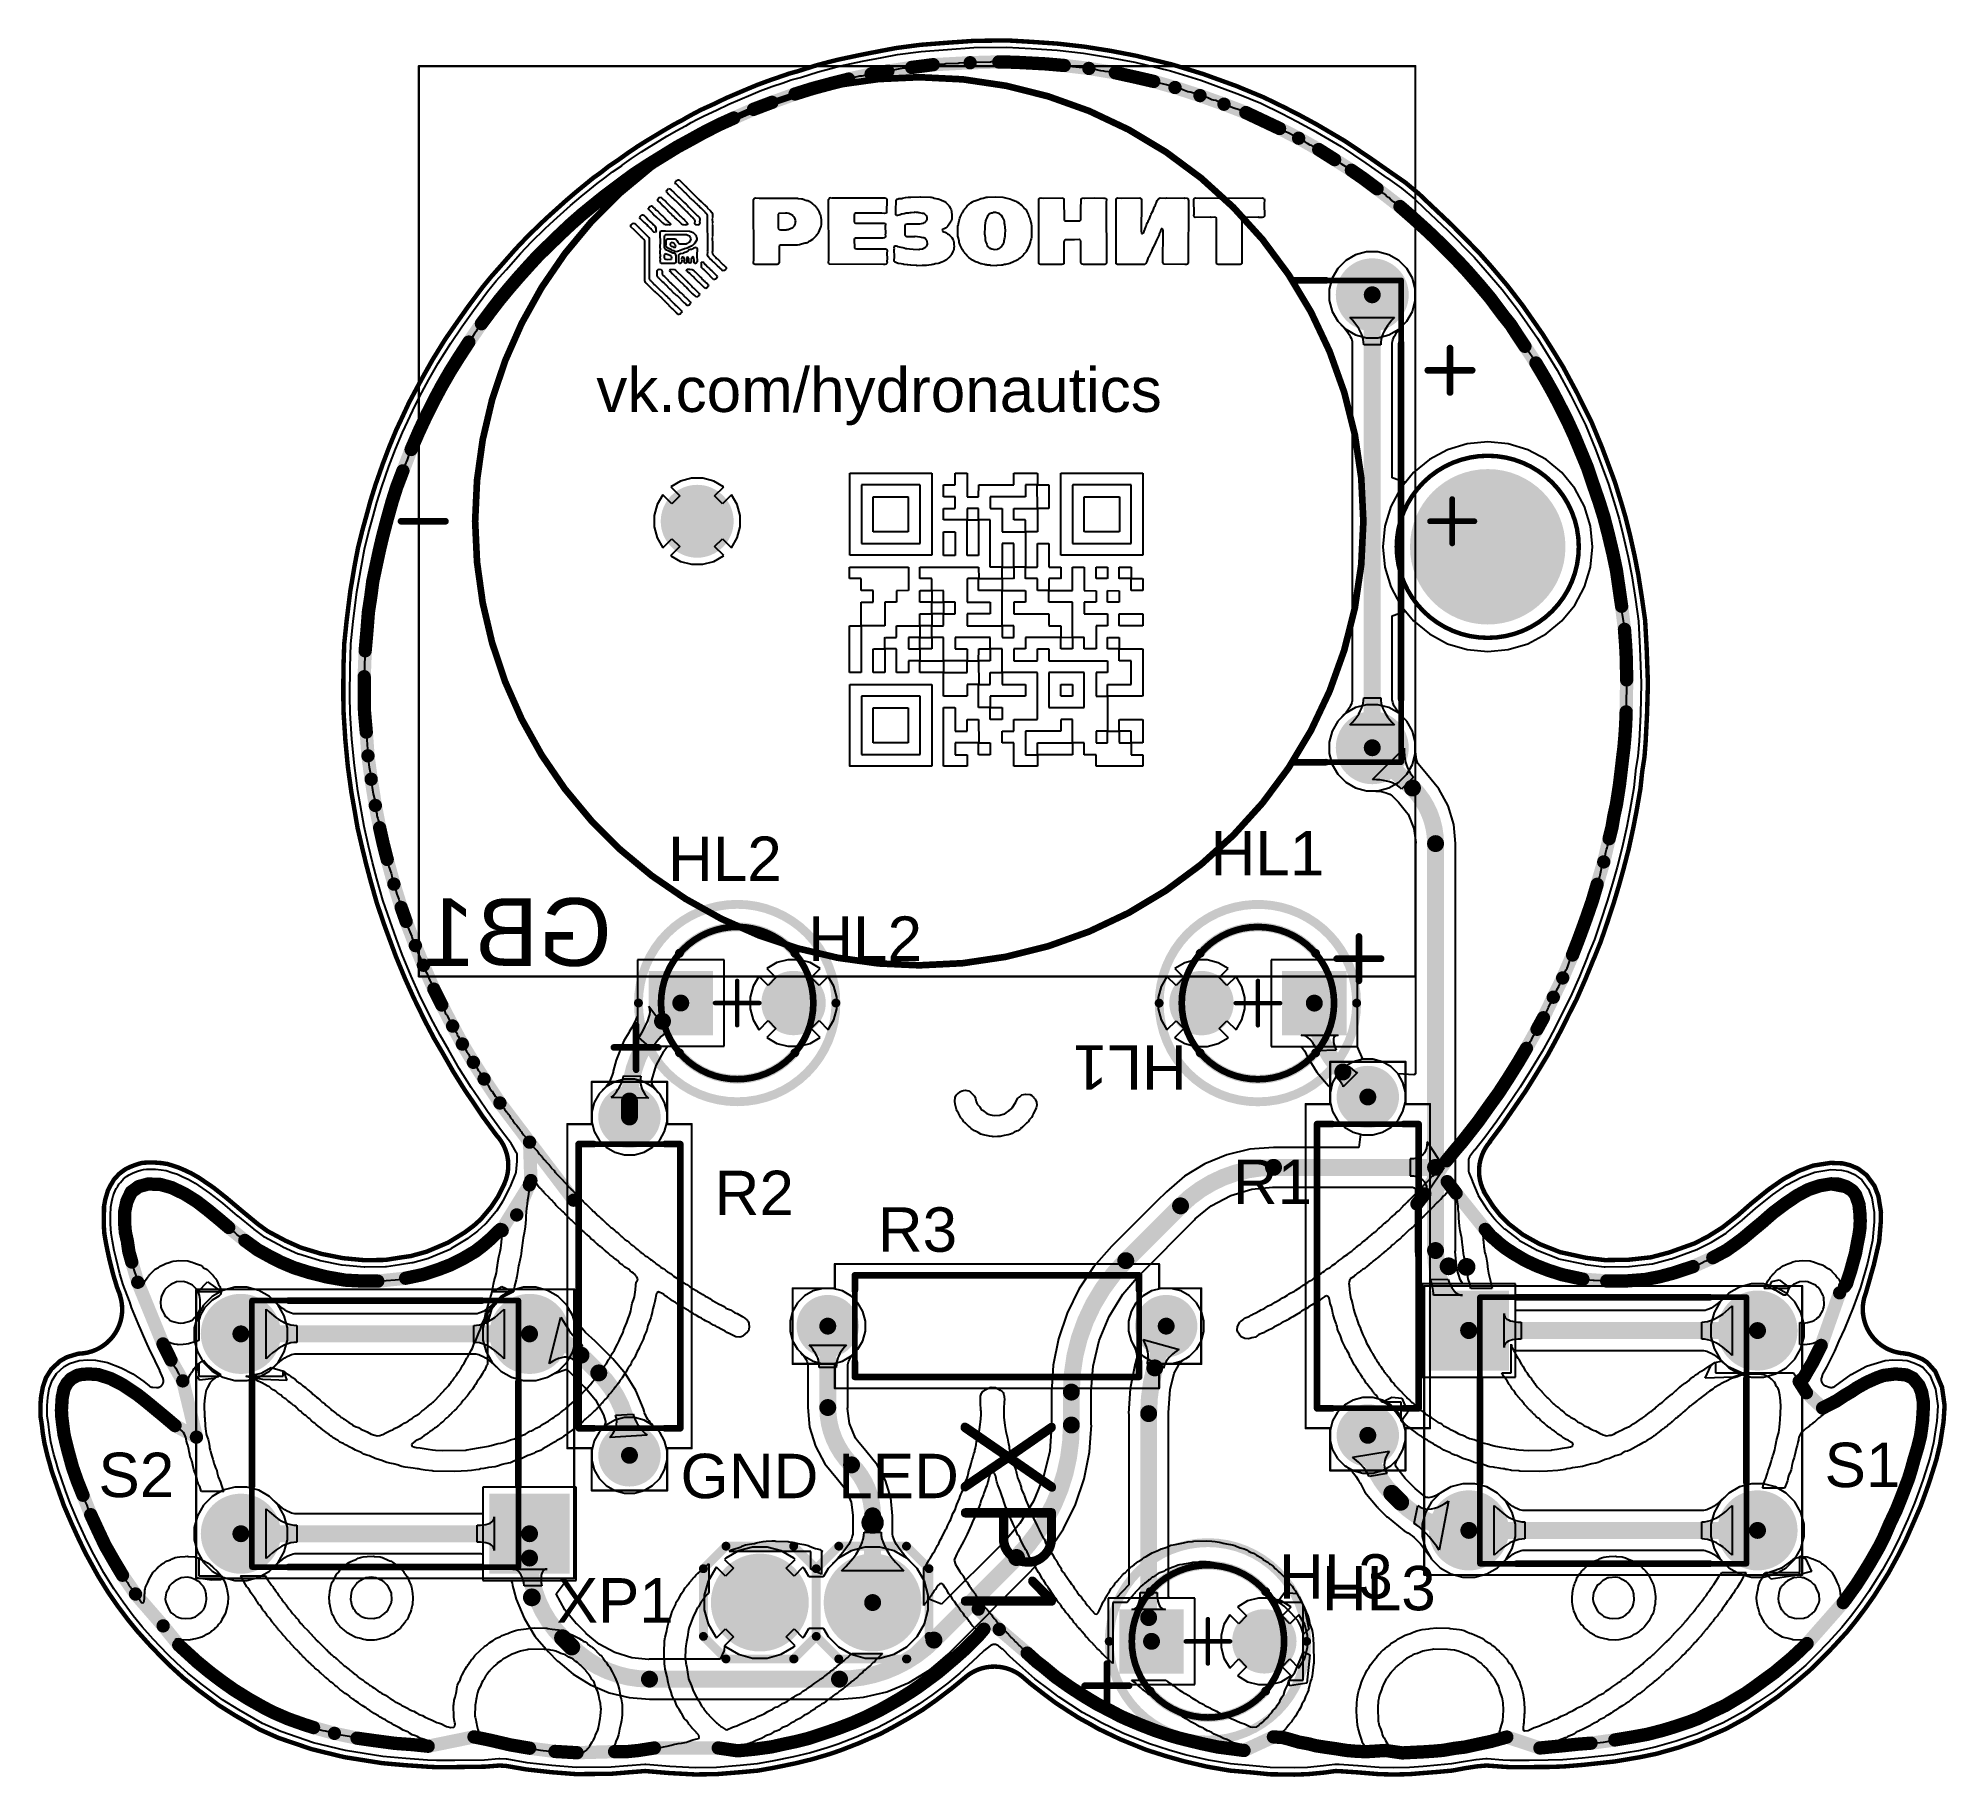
# Model space of a CAD drawing. Header units: inches. Extents: x -21.6 to 21.4, y -24.6 to 14.5.
import ezdxf

# ---------------------------------------------------------------- set-up
doc = ezdxf.new("R2010")
doc.units = ezdxf.units.IN
for name, color, linetype in [('Bottom 3D Body', 56, 'Continuous'), ('Bottom Courtyard', 56, 'Continuous'), ('Bottom Layer', 5, 'Continuous'), ('Bottom Overlay', 54, 'Continuous'), ('Bottom Solder', 6, 'Continuous'), ('Keep-Out Layer', 6, 'Continuous'), ('Mechanical 4', 56, 'Continuous'), ('Multi-Layer', 9, 'Continuous'), ('Pad Holes', 156, 'Continuous'), ('Top 3D Body', 56, 'Continuous'), ('Top Assembly', 56, 'Continuous'), ('Top Component Center', 56, 'Continuous'), ('Top Courtyard', 56, 'Continuous'), ('Top Layer', 1, 'Continuous'), ('Top Overlay', 2, 'Continuous'), ('Top Solder', 216, 'Continuous')]:
    doc.layers.add(name, color=color, linetype=linetype)
doc.styles.add('Arial', font='', dxfattribs={"height": 0.2})
doc.styles.add('GOST type B', font='', dxfattribs={"height": 0.2})
doc.styles.get('Arial').set_extended_font_data('Arial')
doc.styles.get('GOST type B').set_extended_font_data('GOST type B')

msp = doc.modelspace()

# ---------------------------------------------------------------- texts
at = {"layer": 'Bottom Overlay', "style": 'Arial', "text_generation_flag": 2}
msp.add_text('GB1', height=1.524, dxfattribs=at).set_placement((-8.648, -6.387))
at = {"layer": 'Top Overlay', "style": 'Arial'}
for s, p in [('HL1', (4.834, -4.35)), ('HL2', (-7.383, -4.475)), ('R2', (-6.333, -12)), ('R1', (5.334, -11.75)), ('R3', (-2.658, -12.825)), ('S1', (18.659, -18.125)), ('S2', (-20.208, -18.35)), ('GND', (-7.1, -18.375)), ('LED', (-3.55, -18.375)), ('XP1', (-9.891, -21.175)), ('HL3', (7.342, -20.9))]:
    msp.add_text(s, height=1, dxfattribs=at).set_placement(p)
at = {"layer": 'Top Solder', "style": 'Arial'}
msp.add_text('vk.com/hydronautics', height=1, dxfattribs=at).set_placement((-8.996, 6.087))

# ---------------------------------------------------------------- blocks, each defined once
blk = doc.blocks.new('PLS2_51')
at = {"layer": 'Bottom Layer'}
h = blk.add_hatch(color=5, dxfattribs=at)
edge = h.paths.add_edge_path()
edge.add_arc((0, 0), 1, 0, 360)
h = blk.add_hatch(color=5, dxfattribs=at)
edge = h.paths.add_edge_path()
edge.add_arc((0, -2.54), 1, 0, 360)
at = {"layer": 'Bottom Solder'}
h = blk.add_hatch(color=6, dxfattribs=at)
edge = h.paths.add_edge_path()
edge.add_arc((0, 0), 1.102, 0, 360)
h = blk.add_hatch(color=6, dxfattribs=at)
edge = h.paths.add_edge_path()
edge.add_arc((0, -2.54), 1.102, 0, 360)
at = {"layer": 'Multi-Layer'}
h = blk.add_hatch(color=9, dxfattribs=at)
edge = h.paths.add_edge_path()
edge.add_arc((0, 0), 1, 0, 360)
h = blk.add_hatch(color=9, dxfattribs=at)
edge = h.paths.add_edge_path()
edge.add_arc((0, -2.54), 1, 0, 360)
at = {"layer": 'Pad Holes'}
h = blk.add_hatch(color=7, dxfattribs=at)
edge = h.paths.add_edge_path()
edge.add_arc((0, 0), 0.5, 0, 360)
h = blk.add_hatch(color=7, dxfattribs=at)
edge = h.paths.add_edge_path()
edge.add_arc((0, -2.54), 0.5, 0, 360)
at = {"layer": 'Top Layer'}
h = blk.add_hatch(color=1, dxfattribs=at)
edge = h.paths.add_edge_path()
edge.add_arc((0, 0), 1, 0, 360)
h = blk.add_hatch(color=1, dxfattribs=at)
edge = h.paths.add_edge_path()
edge.add_arc((0, -2.54), 1, 0, 360)
at = {"layer": 'Top Solder'}
h = blk.add_hatch(color=216, dxfattribs=at)
edge = h.paths.add_edge_path()
edge.add_arc((0, 0), 1.102, 0, 360)
h = blk.add_hatch(color=216, dxfattribs=at)
edge = h.paths.add_edge_path()
edge.add_arc((0, -2.54), 1.102, 0, 360)
at = {"layer": 'Bottom Overlay'}
for points in [[(-1.675, 0, 0.254, 0.254, 1), (-1.925, 0, 0.254, 0.254, 1)], [(-1.988, 0, 0.127, 0.127, 1), (-1.861, 0, 0.127, 0.127, 1)], [(-1.739, 0, 0.127, 0.127, 1), (-1.612, 0, 0.127, 0.127, 1)]]:
    blk.add_lwpolyline(points, format="xyseb", close=True, dxfattribs=at)
at = {"layer": 'Top 3D Body'}
for points in [[(-1.27, 0.762, 0.2, 0.2, 0), (-0.762, 1.27, 0.2, 0.2, 0)], [(0.762, 1.27, 0.2, 0.2, 0), (-0.762, 1.27, 0.2, 0.2, 0)], [(1.27, 0.762, 0.2, 0.2, 0), (0.762, 1.27, 0.2, 0.2, 0)], [(-1.27, -0.762, 0.2, 0.2, 0), (-1.27, 0.762, 0.2, 0.2, 0)], [(1.27, -0.762, 0.2, 0.2, 0), (1.27, 0.77, 0.2, 0.2, 0)], [(-0.762, -1.27, 0.2, 0.2, 0), (-1.27, -0.762, 0.2, 0.2, 0)], [(0.762, -1.27, 0.2, 0.2, 0), (1.27, -0.762, 0.2, 0.2, 0)], [(-1.27, -1.778, 0.2, 0.2, 0), (-0.762, -1.27, 0.2, 0.2, 0)], [(0.762, -1.27, 0.2, 0.2, 0), (-0.762, -1.27, 0.2, 0.2, 0)], [(1.27, -1.778, 0.2, 0.2, 0), (0.762, -1.27, 0.2, 0.2, 0)], [(-1.27, -3.302, 0.2, 0.2, 0), (-1.27, -1.778, 0.2, 0.2, 0)], [(1.27, -3.302, 0.2, 0.2, 0), (1.27, -1.77, 0.2, 0.2, 0)], [(-0.762, -3.81, 0.2, 0.2, 0), (-1.27, -3.302, 0.2, 0.2, 0)], [(0.762, -3.81, 0.2, 0.2, 0), (1.27, -3.302, 0.2, 0.2, 0)], [(0.762, -3.81, 0.2, 0.2, 0), (-0.762, -3.81, 0.2, 0.2, 0)]]:
    blk.add_lwpolyline(points, format="xyseb", dxfattribs=at)
for points in [[(-0.812, 1.27, 0.1, 0.1, 1), (-0.712, 1.27, 0.1, 0.1, 1)], [(-0.812, 1.27, 0.1, 0.1, 1), (-0.712, 1.27, 0.1, 0.1, 1)], [(0.712, 1.27, 0.1, 0.1, 1), (0.812, 1.27, 0.1, 0.1, 1)], [(0.712, 1.27, 0.1, 0.1, 1), (0.812, 1.27, 0.1, 0.1, 1)], [(-1.32, 0.762, 0.1, 0.1, 1), (-1.22, 0.762, 0.1, 0.1, 1)], [(-1.32, 0.762, 0.1, 0.1, 1), (-1.22, 0.762, 0.1, 0.1, 1)], [(1.22, 0.77, 0.1, 0.1, 1), (1.32, 0.77, 0.1, 0.1, 1)], [(1.22, 0.762, 0.1, 0.1, 1), (1.32, 0.762, 0.1, 0.1, 1)], [(-1.675, 0, 0.254, 0.254, 1), (-1.925, 0, 0.254, 0.254, 1)], [(-1.988, 0, 0.127, 0.127, 1), (-1.861, 0, 0.127, 0.127, 1)], [(-1.739, 0, 0.127, 0.127, 1), (-1.612, 0, 0.127, 0.127, 1)], [(-1.32, -0.762, 0.1, 0.1, 1), (-1.22, -0.762, 0.1, 0.1, 1)], [(-1.32, -0.762, 0.1, 0.1, 1), (-1.22, -0.762, 0.1, 0.1, 1)], [(1.22, -0.762, 0.1, 0.1, 1), (1.32, -0.762, 0.1, 0.1, 1)], [(1.22, -0.762, 0.1, 0.1, 1), (1.32, -0.762, 0.1, 0.1, 1)], [(-0.812, -1.27, 0.1, 0.1, 1), (-0.712, -1.27, 0.1, 0.1, 1)], [(-0.812, -1.27, 0.1, 0.1, 1), (-0.712, -1.27, 0.1, 0.1, 1)], [(-0.812, -1.27, 0.1, 0.1, 1), (-0.712, -1.27, 0.1, 0.1, 1)], [(0.712, -1.27, 0.1, 0.1, 1), (0.812, -1.27, 0.1, 0.1, 1)], [(0.712, -1.27, 0.1, 0.1, 1), (0.812, -1.27, 0.1, 0.1, 1)], [(0.712, -1.27, 0.1, 0.1, 1), (0.812, -1.27, 0.1, 0.1, 1)], [(-1.32, -1.778, 0.1, 0.1, 1), (-1.22, -1.778, 0.1, 0.1, 1)], [(-1.32, -1.778, 0.1, 0.1, 1), (-1.22, -1.778, 0.1, 0.1, 1)], [(1.22, -1.77, 0.1, 0.1, 1), (1.32, -1.77, 0.1, 0.1, 1)], [(1.22, -1.778, 0.1, 0.1, 1), (1.32, -1.778, 0.1, 0.1, 1)], [(-1.32, -3.302, 0.1, 0.1, 1), (-1.22, -3.302, 0.1, 0.1, 1)], [(-1.32, -3.302, 0.1, 0.1, 1), (-1.22, -3.302, 0.1, 0.1, 1)], [(1.22, -3.302, 0.1, 0.1, 1), (1.32, -3.302, 0.1, 0.1, 1)], [(1.22, -3.302, 0.1, 0.1, 1), (1.32, -3.302, 0.1, 0.1, 1)], [(-0.812, -3.81, 0.1, 0.1, 1), (-0.712, -3.81, 0.1, 0.1, 1)], [(-0.812, -3.81, 0.1, 0.1, 1), (-0.712, -3.81, 0.1, 0.1, 1)], [(0.712, -3.81, 0.1, 0.1, 1), (0.812, -3.81, 0.1, 0.1, 1)], [(0.712, -3.81, 0.1, 0.1, 1), (0.812, -3.81, 0.1, 0.1, 1)]]:
    blk.add_lwpolyline(points, format="xyseb", close=True, dxfattribs=at)
at = {"layer": 'Top Overlay'}
for points in [[(-1.27, 0.762, 0.2, 0.2, 0), (-0.762, 1.27, 0.2, 0.2, 0)], [(0.762, 1.27, 0.2, 0.2, 0), (-0.762, 1.27, 0.2, 0.2, 0)], [(1.27, 0.762, 0.2, 0.2, 0), (0.762, 1.27, 0.2, 0.2, 0)], [(-1.27, -0.762, 0.2, 0.2, 0), (-1.27, 0.762, 0.2, 0.2, 0)], [(1.27, -0.762, 0.2, 0.2, 0), (1.27, 0.77, 0.2, 0.2, 0)], [(-0.762, -1.27, 0.2, 0.2, 0), (-1.27, -0.762, 0.2, 0.2, 0)], [(0.762, -1.27, 0.2, 0.2, 0), (1.27, -0.762, 0.2, 0.2, 0)], [(-1.27, -1.778, 0.2, 0.2, 0), (-0.762, -1.27, 0.2, 0.2, 0)], [(0.762, -1.27, 0.2, 0.2, 0), (-0.762, -1.27, 0.2, 0.2, 0)], [(1.27, -1.778, 0.2, 0.2, 0), (0.762, -1.27, 0.2, 0.2, 0)], [(-1.27, -3.302, 0.2, 0.2, 0), (-1.27, -1.778, 0.2, 0.2, 0)], [(1.27, -3.302, 0.2, 0.2, 0), (1.27, -1.77, 0.2, 0.2, 0)], [(-0.762, -3.81, 0.2, 0.2, 0), (-1.27, -3.302, 0.2, 0.2, 0)], [(0.762, -3.81, 0.2, 0.2, 0), (1.27, -3.302, 0.2, 0.2, 0)], [(0.762, -3.81, 0.2, 0.2, 0), (-0.762, -3.81, 0.2, 0.2, 0)]]:
    blk.add_lwpolyline(points, format="xyseb", dxfattribs=at)
for points in [[(-0.812, 1.27, 0.1, 0.1, 1), (-0.712, 1.27, 0.1, 0.1, 1)], [(-0.812, 1.27, 0.1, 0.1, 1), (-0.712, 1.27, 0.1, 0.1, 1)], [(0.712, 1.27, 0.1, 0.1, 1), (0.812, 1.27, 0.1, 0.1, 1)], [(0.712, 1.27, 0.1, 0.1, 1), (0.812, 1.27, 0.1, 0.1, 1)], [(-1.32, 0.762, 0.1, 0.1, 1), (-1.22, 0.762, 0.1, 0.1, 1)], [(-1.32, 0.762, 0.1, 0.1, 1), (-1.22, 0.762, 0.1, 0.1, 1)], [(1.22, 0.77, 0.1, 0.1, 1), (1.32, 0.77, 0.1, 0.1, 1)], [(1.22, 0.762, 0.1, 0.1, 1), (1.32, 0.762, 0.1, 0.1, 1)], [(-1.675, 0, 0.254, 0.254, 1), (-1.925, 0, 0.254, 0.254, 1)], [(-1.988, 0, 0.127, 0.127, 1), (-1.861, 0, 0.127, 0.127, 1)], [(-1.739, 0, 0.127, 0.127, 1), (-1.612, 0, 0.127, 0.127, 1)], [(-1.32, -0.762, 0.1, 0.1, 1), (-1.22, -0.762, 0.1, 0.1, 1)], [(-1.32, -0.762, 0.1, 0.1, 1), (-1.22, -0.762, 0.1, 0.1, 1)], [(1.22, -0.762, 0.1, 0.1, 1), (1.32, -0.762, 0.1, 0.1, 1)], [(1.22, -0.762, 0.1, 0.1, 1), (1.32, -0.762, 0.1, 0.1, 1)], [(-0.812, -1.27, 0.1, 0.1, 1), (-0.712, -1.27, 0.1, 0.1, 1)], [(-0.812, -1.27, 0.1, 0.1, 1), (-0.712, -1.27, 0.1, 0.1, 1)], [(-0.812, -1.27, 0.1, 0.1, 1), (-0.712, -1.27, 0.1, 0.1, 1)], [(0.712, -1.27, 0.1, 0.1, 1), (0.812, -1.27, 0.1, 0.1, 1)], [(0.712, -1.27, 0.1, 0.1, 1), (0.812, -1.27, 0.1, 0.1, 1)], [(0.712, -1.27, 0.1, 0.1, 1), (0.812, -1.27, 0.1, 0.1, 1)], [(-1.32, -1.778, 0.1, 0.1, 1), (-1.22, -1.778, 0.1, 0.1, 1)], [(-1.32, -1.778, 0.1, 0.1, 1), (-1.22, -1.778, 0.1, 0.1, 1)], [(1.22, -1.77, 0.1, 0.1, 1), (1.32, -1.77, 0.1, 0.1, 1)], [(1.22, -1.778, 0.1, 0.1, 1), (1.32, -1.778, 0.1, 0.1, 1)], [(-1.32, -3.302, 0.1, 0.1, 1), (-1.22, -3.302, 0.1, 0.1, 1)], [(-1.32, -3.302, 0.1, 0.1, 1), (-1.22, -3.302, 0.1, 0.1, 1)], [(1.22, -3.302, 0.1, 0.1, 1), (1.32, -3.302, 0.1, 0.1, 1)], [(1.22, -3.302, 0.1, 0.1, 1), (1.32, -3.302, 0.1, 0.1, 1)], [(-0.812, -3.81, 0.1, 0.1, 1), (-0.712, -3.81, 0.1, 0.1, 1)], [(-0.812, -3.81, 0.1, 0.1, 1), (-0.712, -3.81, 0.1, 0.1, 1)], [(0.712, -3.81, 0.1, 0.1, 1), (0.812, -3.81, 0.1, 0.1, 1)], [(0.712, -3.81, 0.1, 0.1, 1), (0.812, -3.81, 0.1, 0.1, 1)]]:
    blk.add_lwpolyline(points, format="xyseb", close=True, dxfattribs=at)
at = {"layer": 'Top 3D Body', "style": 'GOST type B'}
blk.add_text('XP1', height=2.15, dxfattribs=at).set_placement((-4.2, 1.98))
blk = doc.blocks.new('B__________6X6_52')
at = {"layer": 'Bottom Layer'}
blk.add_hatch(color=5, dxfattribs=at).paths.add_polyline_path([(-4.05, 3.05), (-2.45, 3.05), (-2.45, 1.45), (-4.05, 1.45)])
h = blk.add_hatch(color=5, dxfattribs=at)
edge = h.paths.add_edge_path()
edge.add_arc((3.25, 2.25), 0.8, 0, 360)
h = blk.add_hatch(color=5, dxfattribs=at)
edge = h.paths.add_edge_path()
edge.add_arc((-3.25, -2.25), 0.8, 0, 360)
h = blk.add_hatch(color=5, dxfattribs=at)
edge = h.paths.add_edge_path()
edge.add_arc((3.25, -2.25), 0.8, 0, 360)
at = {"layer": 'Bottom Solder'}
blk.add_hatch(color=6, dxfattribs=at).paths.add_polyline_path([(-4.152, 3.152), (-2.348, 3.152), (-2.348, 1.348), (-4.152, 1.348)])
h = blk.add_hatch(color=6, dxfattribs=at)
edge = h.paths.add_edge_path()
edge.add_arc((3.25, 2.25), 0.902, 0, 360)
h = blk.add_hatch(color=6, dxfattribs=at)
edge = h.paths.add_edge_path()
edge.add_arc((-3.25, -2.25), 0.902, 0, 360)
h = blk.add_hatch(color=6, dxfattribs=at)
edge = h.paths.add_edge_path()
edge.add_arc((3.25, -2.25), 0.902, 0, 360)
at = {"layer": 'Multi-Layer'}
h = blk.add_hatch(color=9, dxfattribs=at)
edge = h.paths.add_edge_path()
edge.add_arc((3.25, 2.25), 0.8, 0, 360)
h = blk.add_hatch(color=9, dxfattribs=at)
edge = h.paths.add_edge_path()
edge.add_arc((-3.25, -2.25), 0.8, 0, 360)
h = blk.add_hatch(color=9, dxfattribs=at)
edge = h.paths.add_edge_path()
edge.add_arc((3.25, -2.25), 0.8, 0, 360)
at = {"layer": 'Pad Holes'}
h = blk.add_hatch(color=7, dxfattribs=at)
edge = h.paths.add_edge_path()
edge.add_arc((-3.25, 2.25), 0.5, 0, 360)
h = blk.add_hatch(color=7, dxfattribs=at)
edge = h.paths.add_edge_path()
edge.add_arc((3.25, 2.25), 0.5, 0, 360)
h = blk.add_hatch(color=7, dxfattribs=at)
edge = h.paths.add_edge_path()
edge.add_arc((-3.25, -2.25), 0.5, 0, 360)
h = blk.add_hatch(color=7, dxfattribs=at)
edge = h.paths.add_edge_path()
edge.add_arc((3.25, -2.25), 0.5, 0, 360)
at = {"layer": 'Top Layer'}
blk.add_hatch(color=1, dxfattribs=at).paths.add_polyline_path([(-4.05, 3.05), (-2.45, 3.05), (-2.45, 1.45), (-4.05, 1.45)])
h = blk.add_hatch(color=1, dxfattribs=at)
edge = h.paths.add_edge_path()
edge.add_arc((3.25, 2.25), 0.8, 0, 360)
h = blk.add_hatch(color=1, dxfattribs=at)
edge = h.paths.add_edge_path()
edge.add_arc((-3.25, -2.25), 0.8, 0, 360)
h = blk.add_hatch(color=1, dxfattribs=at)
edge = h.paths.add_edge_path()
edge.add_arc((3.25, -2.25), 0.8, 0, 360)
at = {"layer": 'Top Solder'}
blk.add_hatch(color=216, dxfattribs=at).paths.add_polyline_path([(-4.152, 3.152), (-2.348, 3.152), (-2.348, 1.348), (-4.152, 1.348)])
h = blk.add_hatch(color=216, dxfattribs=at)
edge = h.paths.add_edge_path()
edge.add_arc((3.25, 2.25), 0.902, 0, 360)
h = blk.add_hatch(color=216, dxfattribs=at)
edge = h.paths.add_edge_path()
edge.add_arc((-3.25, -2.25), 0.902, 0, 360)
h = blk.add_hatch(color=216, dxfattribs=at)
edge = h.paths.add_edge_path()
edge.add_arc((3.25, -2.25), 0.902, 0, 360)
at = {"layer": 'Top 3D Body'}
for points in [[(-3.202, 3.683, 0.2, 0.2, 1), (-3.402, 3.683, 0.2, 0.2, 1)], [(-3.452, 3.683, 0.1, 0.1, 1), (-3.352, 3.683, 0.1, 0.1, 1)], [(-3.252, 3.683, 0.1, 0.1, 1), (-3.152, 3.683, 0.1, 0.1, 1)], [(-3.032, 3, 0.0635, 0.0635, 1), (-2.968, 3, 0.0635, 0.0635, 1)], [(-3.032, 3, 0.0635, 0.0635, 1), (-2.968, 3, 0.0635, 0.0635, 1)], [(2.968, 3, 0.0635, 0.0635, 1), (3.032, 3, 0.0635, 0.0635, 1)], [(2.968, 3, 0.0635, 0.0635, 1), (3.032, 3, 0.0635, 0.0635, 1)], [(-3.032, -3, 0.0635, 0.0635, 1), (-2.968, -3, 0.0635, 0.0635, 1)], [(-3.032, -3, 0.0635, 0.0635, 1), (-2.968, -3, 0.0635, 0.0635, 1)], [(2.968, -3, 0.0635, 0.0635, 1), (3.032, -3, 0.0635, 0.0635, 1)], [(2.968, -3, 0.0635, 0.0635, 1), (3.032, -3, 0.0635, 0.0635, 1)]]:
    blk.add_lwpolyline(points, format="xyseb", close=True, dxfattribs=at)
for points in [[(3, 3, 0.127, 0.127, 0), (-3, 3, 0.127, 0.127, 0)], [(-3, 3, 0.127, 0.127, 0), (-3, -3, 0.127, 0.127, 0)], [(3, 3, 0.127, 0.127, 0), (3, -3, 0.127, 0.127, 0)], [(3, -3, 0.127, 0.127, 0), (-3, -3, 0.127, 0.127, 0)]]:
    blk.add_lwpolyline(points, format="xyseb", dxfattribs=at)
at = {"layer": 'Top Courtyard'}
for points in [[(-4.254, 3.254, 0.05, 0.05, 0), (-4.254, -3.254, 0.05, 0.05, 0)], [(4.254, 3.254, 0.05, 0.05, 0), (-4.254, 3.254, 0.05, 0.05, 0)], [(4.254, 3.254, 0.05, 0.05, 0), (4.254, -3.254, 0.05, 0.05, 0)], [(4.254, -3.254, 0.05, 0.05, 0), (-4.254, -3.254, 0.05, 0.05, 0)]]:
    blk.add_lwpolyline(points, format="xyseb", dxfattribs=at)
for points in [[(-4.266, 3.254, 0.025, 0.025, 1), (-4.242, 3.254, 0.025, 0.025, 1)], [(-4.266, 3.254, 0.025, 0.025, 1), (-4.242, 3.254, 0.025, 0.025, 1)], [(4.242, 3.254, 0.025, 0.025, 1), (4.266, 3.254, 0.025, 0.025, 1)], [(4.242, 3.254, 0.025, 0.025, 1), (4.266, 3.254, 0.025, 0.025, 1)], [(-4.266, -3.254, 0.025, 0.025, 1), (-4.242, -3.254, 0.025, 0.025, 1)], [(-4.266, -3.254, 0.025, 0.025, 1), (-4.242, -3.254, 0.025, 0.025, 1)], [(4.242, -3.254, 0.025, 0.025, 1), (4.266, -3.254, 0.025, 0.025, 1)], [(4.242, -3.254, 0.025, 0.025, 1), (4.266, -3.254, 0.025, 0.025, 1)]]:
    blk.add_lwpolyline(points, format="xyseb", close=True, dxfattribs=at)
at = {"layer": 'Top Overlay'}
for points in [[(-3.202, 3.683, 0.2, 0.2, 1), (-3.402, 3.683, 0.2, 0.2, 1)], [(-3.452, 3.683, 0.1, 0.1, 1), (-3.352, 3.683, 0.1, 0.1, 1)], [(-3.252, 3.683, 0.1, 0.1, 1), (-3.152, 3.683, 0.1, 0.1, 1)], [(-2.214, 3, 0.075, 0.075, 1), (-2.138, 3, 0.075, 0.075, 1)], [(2.138, 3, 0.075, 0.075, 1), (2.214, 3, 0.075, 0.075, 1)], [(-3.037, 1.176, 0.075, 0.075, 1), (-2.962, 1.176, 0.075, 0.075, 1)], [(2.962, 1.176, 0.075, 0.075, 1), (3.037, 1.176, 0.075, 0.075, 1)], [(-3.037, -1.176, 0.075, 0.075, 1), (-2.962, -1.176, 0.075, 0.075, 1)], [(2.962, -1.176, 0.075, 0.075, 1), (3.037, -1.176, 0.075, 0.075, 1)], [(-2.214, -3, 0.075, 0.075, 1), (-2.138, -3, 0.075, 0.075, 1)], [(2.138, -3, 0.075, 0.075, 1), (2.214, -3, 0.075, 0.075, 1)]]:
    blk.add_lwpolyline(points, format="xyseb", close=True, dxfattribs=at)
for points in [[(2.176, 3, 0.15, 0.15, 0), (-2.176, 3, 0.15, 0.15, 0)], [(-3, 1.176, 0.15, 0.15, 0), (-3, -1.176, 0.15, 0.15, 0)], [(3, 1.176, 0.15, 0.15, 0), (3, -1.176, 0.15, 0.15, 0)], [(2.176, -3, 0.15, 0.15, 0), (-2.176, -3, 0.15, 0.15, 0)]]:
    blk.add_lwpolyline(points, format="xyseb", dxfattribs=at)
blk = doc.blocks.new('RES_THT_025W_220_53')
at = {"layer": 'Bottom Layer'}
h = blk.add_hatch(color=5, dxfattribs=at)
edge = h.paths.add_edge_path()
edge.add_arc((-3.81, 0), 0.6, 0, 360)
h = blk.add_hatch(color=5, dxfattribs=at)
edge = h.paths.add_edge_path()
edge.add_arc((3.81, 0), 0.6, 0, 360)
at = {"layer": 'Bottom Solder'}
h = blk.add_hatch(color=6, dxfattribs=at)
edge = h.paths.add_edge_path()
edge.add_arc((-3.81, 0), 0.702, 0, 360)
h = blk.add_hatch(color=6, dxfattribs=at)
edge = h.paths.add_edge_path()
edge.add_arc((3.81, 0), 0.702, 0, 360)
at = {"layer": 'Multi-Layer'}
h = blk.add_hatch(color=9, dxfattribs=at)
edge = h.paths.add_edge_path()
edge.add_arc((-3.81, 0), 0.6, 0, 360)
h = blk.add_hatch(color=9, dxfattribs=at)
edge = h.paths.add_edge_path()
edge.add_arc((3.81, 0), 0.6, 0, 360)
at = {"layer": 'Pad Holes'}
h = blk.add_hatch(color=7, dxfattribs=at)
edge = h.paths.add_edge_path()
edge.add_arc((-3.81, 0), 0.4, 0, 360)
h = blk.add_hatch(color=7, dxfattribs=at)
edge = h.paths.add_edge_path()
edge.add_arc((3.81, 0), 0.4, 0, 360)
at = {"layer": 'Top Layer'}
h = blk.add_hatch(color=1, dxfattribs=at)
edge = h.paths.add_edge_path()
edge.add_arc((-3.81, 0), 0.6, 0, 360)
h = blk.add_hatch(color=1, dxfattribs=at)
edge = h.paths.add_edge_path()
edge.add_arc((3.81, 0), 0.6, 0, 360)
at = {"layer": 'Top Solder'}
h = blk.add_hatch(color=216, dxfattribs=at)
edge = h.paths.add_edge_path()
edge.add_arc((-3.81, 0), 0.702, 0, 360)
h = blk.add_hatch(color=216, dxfattribs=at)
edge = h.paths.add_edge_path()
edge.add_arc((3.81, 0), 0.702, 0, 360)
at = {"layer": 'Top 3D Body'}
for points in [[(-3.2, 1.143, 0.127, 0.127, 0), (-3.2, 0.2, 0.127, 0.127, 0)], [(-3.2, 1.143, 0.127, 0.127, 0), (3.2, 1.143, 0.127, 0.127, 0)], [(3.2, 1.143, 0.127, 0.127, 0), (3.2, 0.2, 0.127, 0.127, 0)], [(-3.2, 0.2, 0.127, 0.127, 0), (-3.2, -1.143, 0.127, 0.127, 0)], [(3.2, 0.2, 0.127, 0.127, 0), (3.2, -1.143, 0.127, 0.127, 0)], [(-3.2, -1.143, 0.127, 0.127, 0), (3.2, -1.143, 0.127, 0.127, 0)]]:
    blk.add_lwpolyline(points, format="xyseb", dxfattribs=at)
for points in [[(-3.232, 1.143, 0.0635, 0.0635, 1), (-3.168, 1.143, 0.0635, 0.0635, 1)], [(-3.232, 1.143, 0.0635, 0.0635, 1), (-3.168, 1.143, 0.0635, 0.0635, 1)], [(3.168, 1.143, 0.0635, 0.0635, 1), (3.232, 1.143, 0.0635, 0.0635, 1)], [(3.168, 1.143, 0.0635, 0.0635, 1), (3.232, 1.143, 0.0635, 0.0635, 1)], [(-3.232, 0.2, 0.0635, 0.0635, 1), (-3.168, 0.2, 0.0635, 0.0635, 1)], [(-3.232, 0.2, 0.0635, 0.0635, 1), (-3.168, 0.2, 0.0635, 0.0635, 1)], [(3.168, 0.2, 0.0635, 0.0635, 1), (3.232, 0.2, 0.0635, 0.0635, 1)], [(3.168, 0.2, 0.0635, 0.0635, 1), (3.232, 0.2, 0.0635, 0.0635, 1)], [(-3.232, -1.143, 0.0635, 0.0635, 1), (-3.168, -1.143, 0.0635, 0.0635, 1)], [(-3.232, -1.143, 0.0635, 0.0635, 1), (-3.168, -1.143, 0.0635, 0.0635, 1)], [(3.168, -1.143, 0.0635, 0.0635, 1), (3.232, -1.143, 0.0635, 0.0635, 1)], [(3.168, -1.143, 0.0635, 0.0635, 1), (3.232, -1.143, 0.0635, 0.0635, 1)]]:
    blk.add_lwpolyline(points, format="xyseb", close=True, dxfattribs=at)
at = {"layer": 'Top Courtyard'}
for points in [[(-3.65, 1.4, 0.05, 0.05, 0), (-3.65, 0.85, 0.05, 0.05, 0)], [(-3.65, 1.4, 0.05, 0.05, 0), (3.65, 1.4, 0.05, 0.05, 0)], [(3.65, 1.4, 0.05, 0.05, 0), (3.65, 0.85, 0.05, 0.05, 0)], [(-4.6, 0.85, 0.05, 0.05, 0), (-3.65, 0.85, 0.05, 0.05, 0)], [(-4.6, 0.85, 0.05, 0.05, 0), (-4.6, -0.85, 0.05, 0.05, 0)], [(3.65, 0.85, 0.05, 0.05, 0), (4.6, 0.85, 0.05, 0.05, 0)], [(4.6, 0.85, 0.05, 0.05, 0), (4.6, -0.85, 0.05, 0.05, 0)], [(-4.6, -0.85, 0.05, 0.05, 0), (-3.65, -0.85, 0.05, 0.05, 0)], [(-3.65, -0.85, 0.05, 0.05, 0), (-3.65, -1.4, 0.05, 0.05, 0)], [(3.65, -0.85, 0.05, 0.05, 0), (4.6, -0.85, 0.05, 0.05, 0)], [(3.65, -0.85, 0.05, 0.05, 0), (3.65, -1.4, 0.05, 0.05, 0)], [(-3.65, -1.4, 0.05, 0.05, 0), (3.65, -1.4, 0.05, 0.05, 0)]]:
    blk.add_lwpolyline(points, format="xyseb", dxfattribs=at)
for points in [[(-3.662, 1.4, 0.025, 0.025, 1), (-3.638, 1.4, 0.025, 0.025, 1)], [(-3.662, 1.4, 0.025, 0.025, 1), (-3.638, 1.4, 0.025, 0.025, 1)], [(3.638, 1.4, 0.025, 0.025, 1), (3.662, 1.4, 0.025, 0.025, 1)], [(3.638, 1.4, 0.025, 0.025, 1), (3.662, 1.4, 0.025, 0.025, 1)], [(-4.613, 0.85, 0.025, 0.025, 1), (-4.588, 0.85, 0.025, 0.025, 1)], [(-4.613, 0.85, 0.025, 0.025, 1), (-4.588, 0.85, 0.025, 0.025, 1)], [(-3.662, 0.85, 0.025, 0.025, 1), (-3.638, 0.85, 0.025, 0.025, 1)], [(-3.662, 0.85, 0.025, 0.025, 1), (-3.638, 0.85, 0.025, 0.025, 1)], [(3.638, 0.85, 0.025, 0.025, 1), (3.662, 0.85, 0.025, 0.025, 1)], [(3.638, 0.85, 0.025, 0.025, 1), (3.662, 0.85, 0.025, 0.025, 1)], [(4.588, 0.85, 0.025, 0.025, 1), (4.613, 0.85, 0.025, 0.025, 1)], [(4.588, 0.85, 0.025, 0.025, 1), (4.613, 0.85, 0.025, 0.025, 1)], [(-4.613, -0.85, 0.025, 0.025, 1), (-4.588, -0.85, 0.025, 0.025, 1)], [(-4.613, -0.85, 0.025, 0.025, 1), (-4.588, -0.85, 0.025, 0.025, 1)], [(-3.662, -0.85, 0.025, 0.025, 1), (-3.638, -0.85, 0.025, 0.025, 1)], [(-3.662, -0.85, 0.025, 0.025, 1), (-3.638, -0.85, 0.025, 0.025, 1)], [(3.638, -0.85, 0.025, 0.025, 1), (3.662, -0.85, 0.025, 0.025, 1)], [(3.638, -0.85, 0.025, 0.025, 1), (3.662, -0.85, 0.025, 0.025, 1)], [(4.588, -0.85, 0.025, 0.025, 1), (4.613, -0.85, 0.025, 0.025, 1)], [(4.588, -0.85, 0.025, 0.025, 1), (4.613, -0.85, 0.025, 0.025, 1)], [(-3.662, -1.4, 0.025, 0.025, 1), (-3.638, -1.4, 0.025, 0.025, 1)], [(-3.662, -1.4, 0.025, 0.025, 1), (-3.638, -1.4, 0.025, 0.025, 1)], [(3.638, -1.4, 0.025, 0.025, 1), (3.662, -1.4, 0.025, 0.025, 1)], [(3.638, -1.4, 0.025, 0.025, 1), (3.662, -1.4, 0.025, 0.025, 1)]]:
    blk.add_lwpolyline(points, format="xyseb", close=True, dxfattribs=at)
at = {"layer": 'Top Overlay'}
for points in [[(-3.2, 1.143, 0.15, 0.15, 0), (-3.2, 0.8, 0.15, 0.15, 0)], [(-3.2, 1.143, 0.15, 0.15, 0), (3.2, 1.143, 0.15, 0.15, 0)], [(3.2, 1.143, 0.15, 0.15, 0), (3.2, 0.8, 0.15, 0.15, 0)], [(-3.2, -0.8, 0.15, 0.15, 0), (-3.2, -1.143, 0.15, 0.15, 0)], [(3.2, -0.8, 0.15, 0.15, 0), (3.2, -1.143, 0.15, 0.15, 0)], [(-3.2, -1.143, 0.15, 0.15, 0), (3.2, -1.143, 0.15, 0.15, 0)]]:
    blk.add_lwpolyline(points, format="xyseb", dxfattribs=at)
for points in [[(-3.238, 1.143, 0.075, 0.075, 1), (-3.163, 1.143, 0.075, 0.075, 1)], [(-3.238, 1.143, 0.075, 0.075, 1), (-3.163, 1.143, 0.075, 0.075, 1)], [(-3.238, 0.8, 0.075, 0.075, 1), (-3.163, 0.8, 0.075, 0.075, 1)], [(3.163, 1.143, 0.075, 0.075, 1), (3.238, 1.143, 0.075, 0.075, 1)], [(3.163, 1.143, 0.075, 0.075, 1), (3.238, 1.143, 0.075, 0.075, 1)], [(3.163, 0.8, 0.075, 0.075, 1), (3.238, 0.8, 0.075, 0.075, 1)], [(-3.238, -0.8, 0.075, 0.075, 1), (-3.163, -0.8, 0.075, 0.075, 1)], [(3.163, -0.8, 0.075, 0.075, 1), (3.238, -0.8, 0.075, 0.075, 1)], [(-3.238, -1.143, 0.075, 0.075, 1), (-3.163, -1.143, 0.075, 0.075, 1)], [(-3.238, -1.143, 0.075, 0.075, 1), (-3.163, -1.143, 0.075, 0.075, 1)], [(3.163, -1.143, 0.075, 0.075, 1), (3.238, -1.143, 0.075, 0.075, 1)], [(3.163, -1.143, 0.075, 0.075, 1), (3.238, -1.143, 0.075, 0.075, 1)]]:
    blk.add_lwpolyline(points, format="xyseb", close=True, dxfattribs=at)
blk = doc.blocks.new('RES_THT_025W_220_54')
at = {"layer": 'Bottom Layer'}
h = blk.add_hatch(color=5, dxfattribs=at)
edge = h.paths.add_edge_path()
edge.add_arc((-3.81, 0), 0.6, 0, 360)
h = blk.add_hatch(color=5, dxfattribs=at)
edge = h.paths.add_edge_path()
edge.add_arc((3.81, 0), 0.6, 0, 360)
at = {"layer": 'Bottom Solder'}
h = blk.add_hatch(color=6, dxfattribs=at)
edge = h.paths.add_edge_path()
edge.add_arc((-3.81, 0), 0.702, 0, 360)
h = blk.add_hatch(color=6, dxfattribs=at)
edge = h.paths.add_edge_path()
edge.add_arc((3.81, 0), 0.702, 0, 360)
at = {"layer": 'Multi-Layer'}
h = blk.add_hatch(color=9, dxfattribs=at)
edge = h.paths.add_edge_path()
edge.add_arc((-3.81, 0), 0.6, 0, 360)
h = blk.add_hatch(color=9, dxfattribs=at)
edge = h.paths.add_edge_path()
edge.add_arc((3.81, 0), 0.6, 0, 360)
at = {"layer": 'Pad Holes'}
h = blk.add_hatch(color=7, dxfattribs=at)
edge = h.paths.add_edge_path()
edge.add_arc((-3.81, 0), 0.4, 0, 360)
h = blk.add_hatch(color=7, dxfattribs=at)
edge = h.paths.add_edge_path()
edge.add_arc((3.81, 0), 0.4, 0, 360)
at = {"layer": 'Top Layer'}
h = blk.add_hatch(color=1, dxfattribs=at)
edge = h.paths.add_edge_path()
edge.add_arc((-3.81, 0), 0.6, 0, 360)
h = blk.add_hatch(color=1, dxfattribs=at)
edge = h.paths.add_edge_path()
edge.add_arc((3.81, 0), 0.6, 0, 360)
at = {"layer": 'Top Solder'}
h = blk.add_hatch(color=216, dxfattribs=at)
edge = h.paths.add_edge_path()
edge.add_arc((-3.81, 0), 0.702, 0, 360)
h = blk.add_hatch(color=216, dxfattribs=at)
edge = h.paths.add_edge_path()
edge.add_arc((3.81, 0), 0.702, 0, 360)
at = {"layer": 'Top 3D Body'}
for points in [[(-3.2, 1.143, 0.127, 0.127, 0), (-3.2, 0.2, 0.127, 0.127, 0)], [(-3.2, 1.143, 0.127, 0.127, 0), (3.2, 1.143, 0.127, 0.127, 0)], [(3.2, 1.143, 0.127, 0.127, 0), (3.2, 0.2, 0.127, 0.127, 0)], [(-3.2, 0.2, 0.127, 0.127, 0), (-3.2, -1.143, 0.127, 0.127, 0)], [(3.2, 0.2, 0.127, 0.127, 0), (3.2, -1.143, 0.127, 0.127, 0)], [(-3.2, -1.143, 0.127, 0.127, 0), (3.2, -1.143, 0.127, 0.127, 0)]]:
    blk.add_lwpolyline(points, format="xyseb", dxfattribs=at)
for points in [[(-3.232, 1.143, 0.0635, 0.0635, 1), (-3.168, 1.143, 0.0635, 0.0635, 1)], [(-3.232, 1.143, 0.0635, 0.0635, 1), (-3.168, 1.143, 0.0635, 0.0635, 1)], [(3.168, 1.143, 0.0635, 0.0635, 1), (3.232, 1.143, 0.0635, 0.0635, 1)], [(3.168, 1.143, 0.0635, 0.0635, 1), (3.232, 1.143, 0.0635, 0.0635, 1)], [(-3.232, 0.2, 0.0635, 0.0635, 1), (-3.168, 0.2, 0.0635, 0.0635, 1)], [(-3.232, 0.2, 0.0635, 0.0635, 1), (-3.168, 0.2, 0.0635, 0.0635, 1)], [(3.168, 0.2, 0.0635, 0.0635, 1), (3.232, 0.2, 0.0635, 0.0635, 1)], [(3.168, 0.2, 0.0635, 0.0635, 1), (3.232, 0.2, 0.0635, 0.0635, 1)], [(-3.232, -1.143, 0.0635, 0.0635, 1), (-3.168, -1.143, 0.0635, 0.0635, 1)], [(-3.232, -1.143, 0.0635, 0.0635, 1), (-3.168, -1.143, 0.0635, 0.0635, 1)], [(3.168, -1.143, 0.0635, 0.0635, 1), (3.232, -1.143, 0.0635, 0.0635, 1)], [(3.168, -1.143, 0.0635, 0.0635, 1), (3.232, -1.143, 0.0635, 0.0635, 1)]]:
    blk.add_lwpolyline(points, format="xyseb", close=True, dxfattribs=at)
at = {"layer": 'Top Courtyard'}
for points in [[(-3.65, 1.4, 0.05, 0.05, 0), (-3.65, 0.85, 0.05, 0.05, 0)], [(-3.65, 1.4, 0.05, 0.05, 0), (3.65, 1.4, 0.05, 0.05, 0)], [(3.65, 1.4, 0.05, 0.05, 0), (3.65, 0.85, 0.05, 0.05, 0)], [(-4.6, 0.85, 0.05, 0.05, 0), (-3.65, 0.85, 0.05, 0.05, 0)], [(-4.6, 0.85, 0.05, 0.05, 0), (-4.6, -0.85, 0.05, 0.05, 0)], [(3.65, 0.85, 0.05, 0.05, 0), (4.6, 0.85, 0.05, 0.05, 0)], [(4.6, 0.85, 0.05, 0.05, 0), (4.6, -0.85, 0.05, 0.05, 0)], [(-4.6, -0.85, 0.05, 0.05, 0), (-3.65, -0.85, 0.05, 0.05, 0)], [(-3.65, -0.85, 0.05, 0.05, 0), (-3.65, -1.4, 0.05, 0.05, 0)], [(3.65, -0.85, 0.05, 0.05, 0), (4.6, -0.85, 0.05, 0.05, 0)], [(3.65, -0.85, 0.05, 0.05, 0), (3.65, -1.4, 0.05, 0.05, 0)], [(-3.65, -1.4, 0.05, 0.05, 0), (3.65, -1.4, 0.05, 0.05, 0)]]:
    blk.add_lwpolyline(points, format="xyseb", dxfattribs=at)
for points in [[(-3.662, 1.4, 0.025, 0.025, 1), (-3.638, 1.4, 0.025, 0.025, 1)], [(-3.662, 1.4, 0.025, 0.025, 1), (-3.638, 1.4, 0.025, 0.025, 1)], [(3.638, 1.4, 0.025, 0.025, 1), (3.662, 1.4, 0.025, 0.025, 1)], [(3.638, 1.4, 0.025, 0.025, 1), (3.662, 1.4, 0.025, 0.025, 1)], [(-4.613, 0.85, 0.025, 0.025, 1), (-4.588, 0.85, 0.025, 0.025, 1)], [(-4.613, 0.85, 0.025, 0.025, 1), (-4.588, 0.85, 0.025, 0.025, 1)], [(-3.662, 0.85, 0.025, 0.025, 1), (-3.638, 0.85, 0.025, 0.025, 1)], [(-3.662, 0.85, 0.025, 0.025, 1), (-3.638, 0.85, 0.025, 0.025, 1)], [(3.638, 0.85, 0.025, 0.025, 1), (3.662, 0.85, 0.025, 0.025, 1)], [(3.638, 0.85, 0.025, 0.025, 1), (3.662, 0.85, 0.025, 0.025, 1)], [(4.588, 0.85, 0.025, 0.025, 1), (4.613, 0.85, 0.025, 0.025, 1)], [(4.588, 0.85, 0.025, 0.025, 1), (4.613, 0.85, 0.025, 0.025, 1)], [(-4.613, -0.85, 0.025, 0.025, 1), (-4.588, -0.85, 0.025, 0.025, 1)], [(-4.613, -0.85, 0.025, 0.025, 1), (-4.588, -0.85, 0.025, 0.025, 1)], [(-3.662, -0.85, 0.025, 0.025, 1), (-3.638, -0.85, 0.025, 0.025, 1)], [(-3.662, -0.85, 0.025, 0.025, 1), (-3.638, -0.85, 0.025, 0.025, 1)], [(3.638, -0.85, 0.025, 0.025, 1), (3.662, -0.85, 0.025, 0.025, 1)], [(3.638, -0.85, 0.025, 0.025, 1), (3.662, -0.85, 0.025, 0.025, 1)], [(4.588, -0.85, 0.025, 0.025, 1), (4.613, -0.85, 0.025, 0.025, 1)], [(4.588, -0.85, 0.025, 0.025, 1), (4.613, -0.85, 0.025, 0.025, 1)], [(-3.662, -1.4, 0.025, 0.025, 1), (-3.638, -1.4, 0.025, 0.025, 1)], [(-3.662, -1.4, 0.025, 0.025, 1), (-3.638, -1.4, 0.025, 0.025, 1)], [(3.638, -1.4, 0.025, 0.025, 1), (3.662, -1.4, 0.025, 0.025, 1)], [(3.638, -1.4, 0.025, 0.025, 1), (3.662, -1.4, 0.025, 0.025, 1)]]:
    blk.add_lwpolyline(points, format="xyseb", close=True, dxfattribs=at)
at = {"layer": 'Top Overlay'}
for points in [[(-3.2, 1.143, 0.15, 0.15, 0), (-3.2, 0.8, 0.15, 0.15, 0)], [(-3.2, 1.143, 0.15, 0.15, 0), (3.2, 1.143, 0.15, 0.15, 0)], [(3.2, 1.143, 0.15, 0.15, 0), (3.2, 0.8, 0.15, 0.15, 0)], [(-3.2, -0.8, 0.15, 0.15, 0), (-3.2, -1.143, 0.15, 0.15, 0)], [(3.2, -0.8, 0.15, 0.15, 0), (3.2, -1.143, 0.15, 0.15, 0)], [(-3.2, -1.143, 0.15, 0.15, 0), (3.2, -1.143, 0.15, 0.15, 0)]]:
    blk.add_lwpolyline(points, format="xyseb", dxfattribs=at)
for points in [[(-3.238, 1.143, 0.075, 0.075, 1), (-3.163, 1.143, 0.075, 0.075, 1)], [(-3.238, 1.143, 0.075, 0.075, 1), (-3.163, 1.143, 0.075, 0.075, 1)], [(-3.238, 0.8, 0.075, 0.075, 1), (-3.163, 0.8, 0.075, 0.075, 1)], [(3.163, 1.143, 0.075, 0.075, 1), (3.238, 1.143, 0.075, 0.075, 1)], [(3.163, 1.143, 0.075, 0.075, 1), (3.238, 1.143, 0.075, 0.075, 1)], [(3.163, 0.8, 0.075, 0.075, 1), (3.238, 0.8, 0.075, 0.075, 1)], [(-3.238, -0.8, 0.075, 0.075, 1), (-3.163, -0.8, 0.075, 0.075, 1)], [(3.163, -0.8, 0.075, 0.075, 1), (3.238, -0.8, 0.075, 0.075, 1)], [(-3.238, -1.143, 0.075, 0.075, 1), (-3.163, -1.143, 0.075, 0.075, 1)], [(-3.238, -1.143, 0.075, 0.075, 1), (-3.163, -1.143, 0.075, 0.075, 1)], [(3.163, -1.143, 0.075, 0.075, 1), (3.238, -1.143, 0.075, 0.075, 1)], [(3.163, -1.143, 0.075, 0.075, 1), (3.238, -1.143, 0.075, 0.075, 1)]]:
    blk.add_lwpolyline(points, format="xyseb", close=True, dxfattribs=at)
blk = doc.blocks.new('RES_THT_025W_220_55')
at = {"layer": 'Bottom Layer'}
h = blk.add_hatch(color=5, dxfattribs=at)
edge = h.paths.add_edge_path()
edge.add_arc((-3.81, 0), 0.6, 0, 360)
h = blk.add_hatch(color=5, dxfattribs=at)
edge = h.paths.add_edge_path()
edge.add_arc((3.81, 0), 0.6, 0, 360)
at = {"layer": 'Bottom Solder'}
h = blk.add_hatch(color=6, dxfattribs=at)
edge = h.paths.add_edge_path()
edge.add_arc((-3.81, 0), 0.702, 0, 360)
h = blk.add_hatch(color=6, dxfattribs=at)
edge = h.paths.add_edge_path()
edge.add_arc((3.81, 0), 0.702, 0, 360)
at = {"layer": 'Multi-Layer'}
h = blk.add_hatch(color=9, dxfattribs=at)
edge = h.paths.add_edge_path()
edge.add_arc((-3.81, 0), 0.6, 0, 360)
h = blk.add_hatch(color=9, dxfattribs=at)
edge = h.paths.add_edge_path()
edge.add_arc((3.81, 0), 0.6, 0, 360)
at = {"layer": 'Pad Holes'}
h = blk.add_hatch(color=7, dxfattribs=at)
edge = h.paths.add_edge_path()
edge.add_arc((-3.81, 0), 0.4, 0, 360)
h = blk.add_hatch(color=7, dxfattribs=at)
edge = h.paths.add_edge_path()
edge.add_arc((3.81, 0), 0.4, 0, 360)
at = {"layer": 'Top Layer'}
h = blk.add_hatch(color=1, dxfattribs=at)
edge = h.paths.add_edge_path()
edge.add_arc((-3.81, 0), 0.6, 0, 360)
h = blk.add_hatch(color=1, dxfattribs=at)
edge = h.paths.add_edge_path()
edge.add_arc((3.81, 0), 0.6, 0, 360)
at = {"layer": 'Top Solder'}
h = blk.add_hatch(color=216, dxfattribs=at)
edge = h.paths.add_edge_path()
edge.add_arc((-3.81, 0), 0.702, 0, 360)
h = blk.add_hatch(color=216, dxfattribs=at)
edge = h.paths.add_edge_path()
edge.add_arc((3.81, 0), 0.702, 0, 360)
at = {"layer": 'Top 3D Body'}
for points in [[(-3.2, 0.2, 0.127, 0.127, 0), (-3.2, 1.143, 0.127, 0.127, 0)], [(-3.2, 1.143, 0.127, 0.127, 0), (3.2, 1.143, 0.127, 0.127, 0)], [(3.2, 0.2, 0.127, 0.127, 0), (3.2, 1.143, 0.127, 0.127, 0)], [(-3.2, -1.143, 0.127, 0.127, 0), (-3.2, 0.2, 0.127, 0.127, 0)], [(3.2, -1.143, 0.127, 0.127, 0), (3.2, 0.2, 0.127, 0.127, 0)], [(-3.2, -1.143, 0.127, 0.127, 0), (3.2, -1.143, 0.127, 0.127, 0)]]:
    blk.add_lwpolyline(points, format="xyseb", dxfattribs=at)
for points in [[(-3.232, 1.143, 0.0635, 0.0635, 1), (-3.168, 1.143, 0.0635, 0.0635, 1)], [(-3.232, 1.143, 0.0635, 0.0635, 1), (-3.168, 1.143, 0.0635, 0.0635, 1)], [(3.168, 1.143, 0.0635, 0.0635, 1), (3.232, 1.143, 0.0635, 0.0635, 1)], [(3.168, 1.143, 0.0635, 0.0635, 1), (3.232, 1.143, 0.0635, 0.0635, 1)], [(-3.232, 0.2, 0.0635, 0.0635, 1), (-3.168, 0.2, 0.0635, 0.0635, 1)], [(-3.232, 0.2, 0.0635, 0.0635, 1), (-3.168, 0.2, 0.0635, 0.0635, 1)], [(3.168, 0.2, 0.0635, 0.0635, 1), (3.232, 0.2, 0.0635, 0.0635, 1)], [(3.168, 0.2, 0.0635, 0.0635, 1), (3.232, 0.2, 0.0635, 0.0635, 1)], [(-3.232, -1.143, 0.0635, 0.0635, 1), (-3.168, -1.143, 0.0635, 0.0635, 1)], [(-3.232, -1.143, 0.0635, 0.0635, 1), (-3.168, -1.143, 0.0635, 0.0635, 1)], [(3.168, -1.143, 0.0635, 0.0635, 1), (3.232, -1.143, 0.0635, 0.0635, 1)], [(3.168, -1.143, 0.0635, 0.0635, 1), (3.232, -1.143, 0.0635, 0.0635, 1)]]:
    blk.add_lwpolyline(points, format="xyseb", close=True, dxfattribs=at)
at = {"layer": 'Top Courtyard'}
for points in [[(-3.65, 0.85, 0.05, 0.05, 0), (-3.65, 1.4, 0.05, 0.05, 0)], [(-3.65, 1.4, 0.05, 0.05, 0), (3.65, 1.4, 0.05, 0.05, 0)], [(3.65, 0.85, 0.05, 0.05, 0), (3.65, 1.4, 0.05, 0.05, 0)], [(-4.6, 0.85, 0.05, 0.05, 0), (-3.65, 0.85, 0.05, 0.05, 0)], [(-4.6, -0.85, 0.05, 0.05, 0), (-4.6, 0.85, 0.05, 0.05, 0)], [(3.65, 0.85, 0.05, 0.05, 0), (4.6, 0.85, 0.05, 0.05, 0)], [(4.6, -0.85, 0.05, 0.05, 0), (4.6, 0.85, 0.05, 0.05, 0)], [(-4.6, -0.85, 0.05, 0.05, 0), (-3.65, -0.85, 0.05, 0.05, 0)], [(-3.65, -1.4, 0.05, 0.05, 0), (-3.65, -0.85, 0.05, 0.05, 0)], [(3.65, -0.85, 0.05, 0.05, 0), (4.6, -0.85, 0.05, 0.05, 0)], [(3.65, -1.4, 0.05, 0.05, 0), (3.65, -0.85, 0.05, 0.05, 0)], [(-3.65, -1.4, 0.05, 0.05, 0), (3.65, -1.4, 0.05, 0.05, 0)]]:
    blk.add_lwpolyline(points, format="xyseb", dxfattribs=at)
for points in [[(-3.662, 1.4, 0.025, 0.025, 1), (-3.638, 1.4, 0.025, 0.025, 1)], [(-3.662, 1.4, 0.025, 0.025, 1), (-3.638, 1.4, 0.025, 0.025, 1)], [(3.638, 1.4, 0.025, 0.025, 1), (3.662, 1.4, 0.025, 0.025, 1)], [(3.638, 1.4, 0.025, 0.025, 1), (3.662, 1.4, 0.025, 0.025, 1)], [(-4.613, 0.85, 0.025, 0.025, 1), (-4.588, 0.85, 0.025, 0.025, 1)], [(-4.613, 0.85, 0.025, 0.025, 1), (-4.588, 0.85, 0.025, 0.025, 1)], [(-3.662, 0.85, 0.025, 0.025, 1), (-3.638, 0.85, 0.025, 0.025, 1)], [(-3.662, 0.85, 0.025, 0.025, 1), (-3.638, 0.85, 0.025, 0.025, 1)], [(3.638, 0.85, 0.025, 0.025, 1), (3.662, 0.85, 0.025, 0.025, 1)], [(3.638, 0.85, 0.025, 0.025, 1), (3.662, 0.85, 0.025, 0.025, 1)], [(4.588, 0.85, 0.025, 0.025, 1), (4.613, 0.85, 0.025, 0.025, 1)], [(4.588, 0.85, 0.025, 0.025, 1), (4.613, 0.85, 0.025, 0.025, 1)], [(-4.613, -0.85, 0.025, 0.025, 1), (-4.588, -0.85, 0.025, 0.025, 1)], [(-4.613, -0.85, 0.025, 0.025, 1), (-4.588, -0.85, 0.025, 0.025, 1)], [(-3.662, -0.85, 0.025, 0.025, 1), (-3.638, -0.85, 0.025, 0.025, 1)], [(-3.662, -0.85, 0.025, 0.025, 1), (-3.638, -0.85, 0.025, 0.025, 1)], [(3.638, -0.85, 0.025, 0.025, 1), (3.662, -0.85, 0.025, 0.025, 1)], [(3.638, -0.85, 0.025, 0.025, 1), (3.662, -0.85, 0.025, 0.025, 1)], [(4.588, -0.85, 0.025, 0.025, 1), (4.613, -0.85, 0.025, 0.025, 1)], [(4.588, -0.85, 0.025, 0.025, 1), (4.613, -0.85, 0.025, 0.025, 1)], [(-3.662, -1.4, 0.025, 0.025, 1), (-3.638, -1.4, 0.025, 0.025, 1)], [(-3.662, -1.4, 0.025, 0.025, 1), (-3.638, -1.4, 0.025, 0.025, 1)], [(3.638, -1.4, 0.025, 0.025, 1), (3.662, -1.4, 0.025, 0.025, 1)], [(3.638, -1.4, 0.025, 0.025, 1), (3.662, -1.4, 0.025, 0.025, 1)]]:
    blk.add_lwpolyline(points, format="xyseb", close=True, dxfattribs=at)
at = {"layer": 'Top Overlay'}
for points in [[(-3.2, 0.8, 0.15, 0.15, 0), (-3.2, 1.143, 0.15, 0.15, 0)], [(-3.2, 1.143, 0.15, 0.15, 0), (3.2, 1.143, 0.15, 0.15, 0)], [(3.2, 0.8, 0.15, 0.15, 0), (3.2, 1.143, 0.15, 0.15, 0)], [(-3.2, -1.143, 0.15, 0.15, 0), (-3.2, -0.8, 0.15, 0.15, 0)], [(3.2, -1.143, 0.15, 0.15, 0), (3.2, -0.8, 0.15, 0.15, 0)], [(-3.2, -1.143, 0.15, 0.15, 0), (3.2, -1.143, 0.15, 0.15, 0)]]:
    blk.add_lwpolyline(points, format="xyseb", dxfattribs=at)
for points in [[(-3.238, 1.143, 0.075, 0.075, 1), (-3.163, 1.143, 0.075, 0.075, 1)], [(-3.238, 1.143, 0.075, 0.075, 1), (-3.163, 1.143, 0.075, 0.075, 1)], [(-3.238, 0.8, 0.075, 0.075, 1), (-3.163, 0.8, 0.075, 0.075, 1)], [(3.163, 1.143, 0.075, 0.075, 1), (3.238, 1.143, 0.075, 0.075, 1)], [(3.163, 1.143, 0.075, 0.075, 1), (3.238, 1.143, 0.075, 0.075, 1)], [(3.163, 0.8, 0.075, 0.075, 1), (3.238, 0.8, 0.075, 0.075, 1)], [(-3.238, -0.8, 0.075, 0.075, 1), (-3.163, -0.8, 0.075, 0.075, 1)], [(3.163, -0.8, 0.075, 0.075, 1), (3.238, -0.8, 0.075, 0.075, 1)], [(-3.238, -1.143, 0.075, 0.075, 1), (-3.163, -1.143, 0.075, 0.075, 1)], [(-3.238, -1.143, 0.075, 0.075, 1), (-3.163, -1.143, 0.075, 0.075, 1)], [(3.163, -1.143, 0.075, 0.075, 1), (3.238, -1.143, 0.075, 0.075, 1)], [(3.163, -1.143, 0.075, 0.075, 1), (3.238, -1.143, 0.075, 0.075, 1)]]:
    blk.add_lwpolyline(points, format="xyseb", close=True, dxfattribs=at)
blk = doc.blocks.new('3___________56')
at = {"layer": 'Bottom Layer'}
blk.add_hatch(color=5, dxfattribs=at).paths.add_polyline_path([(-1.995, 0.726), (-0.545, 0.726), (-0.545, -0.724), (-1.995, -0.724)])
h = blk.add_hatch(color=5, dxfattribs=at)
edge = h.paths.add_edge_path()
edge.add_arc((1.27, 0.001), 0.725, 0, 360)
at = {"layer": 'Bottom Solder'}
blk.add_hatch(color=6, dxfattribs=at).paths.add_polyline_path([(-1.995, 0.726), (-0.545, 0.726), (-0.545, -0.724), (-1.995, -0.724)])
h = blk.add_hatch(color=6, dxfattribs=at)
edge = h.paths.add_edge_path()
edge.add_arc((1.27, 0.001), 0.725, 0, 360)
at = {"layer": 'Multi-Layer'}
blk.add_hatch(color=9, dxfattribs=at).paths.add_polyline_path([(-1.995, 0.726), (-0.545, 0.726), (-0.545, -0.724), (-1.995, -0.724)])
h = blk.add_hatch(color=9, dxfattribs=at)
edge = h.paths.add_edge_path()
edge.add_arc((1.27, 0.001), 0.725, 0, 360)
at = {"layer": 'Pad Holes'}
h = blk.add_hatch(color=7, dxfattribs=at)
edge = h.paths.add_edge_path()
edge.add_arc((-1.27, 0.001), 0.45, 0, 360)
h = blk.add_hatch(color=7, dxfattribs=at)
edge = h.paths.add_edge_path()
edge.add_arc((1.27, 0.001), 0.45, 0, 360)
at = {"layer": 'Top Layer'}
blk.add_hatch(color=1, dxfattribs=at).paths.add_polyline_path([(-1.995, 0.726), (-0.545, 0.726), (-0.545, -0.724), (-1.995, -0.724)])
h = blk.add_hatch(color=1, dxfattribs=at)
edge = h.paths.add_edge_path()
edge.add_arc((1.27, 0.001), 0.725, 0, 360)
at = {"layer": 'Top Solder'}
blk.add_hatch(color=216, dxfattribs=at).paths.add_polyline_path([(-1.995, 0.726), (-0.545, 0.726), (-0.545, -0.724), (-1.995, -0.724)])
h = blk.add_hatch(color=216, dxfattribs=at)
edge = h.paths.add_edge_path()
edge.add_arc((1.27, 0.001), 0.725, 0, 360)
at = {"layer": 'Top 3D Body'}
for points in [[(1.715, 0.001, 0.15, 0.15, 1), (-1.715, 0.001, 0.15, 0.15, 1)], [(-1.753, 0.001, 0.075, 0.075, 1), (-1.677, 0.001, 0.075, 0.075, 1)], [(1.677, 0.001, 0.075, 0.075, 1), (1.753, 0.001, 0.075, 0.075, 1)]]:
    blk.add_lwpolyline(points, format="xyseb", close=True, dxfattribs=at)
at = {"layer": 'Top Component Center'}
for points in [[(0, -0.499, 0.1, 0.1, 0), (0, 0.501, 0.1, 0.1, 0)], [(-0.5, 0.001, 0.1, 0.1, 0), (0.5, 0.001, 0.1, 0.1, 0)]]:
    blk.add_lwpolyline(points, format="xyseb", dxfattribs=at)
for points in [[(-0.025, 0.501, 0.05, 0.05, 1), (0.025, 0.501, 0.05, 0.05, 1)], [(-0.525, 0.001, 0.05, 0.05, 1), (-0.475, 0.001, 0.05, 0.05, 1)], [(0.475, 0.001, 0.05, 0.05, 1), (0.525, 0.001, 0.05, 0.05, 1)], [(-0.025, -0.499, 0.05, 0.05, 1), (0.025, -0.499, 0.05, 0.05, 1)]]:
    blk.add_lwpolyline(points, format="xyseb", close=True, dxfattribs=at)
at = {"layer": 'Top Courtyard'}
for points in [[(-2.223, 0.001, 0.2, 0.2, -1), (2.223, 0.001, 0.2, 0.2, 0)], [(2.223, 0.001, 0.2, 0.2, -1), (-2.223, 0.001, 0.2, 0.2, 0)]]:
    blk.add_lwpolyline(points, format="xyseb", dxfattribs=at)
for points in [[(-2.273, 0.001, 0.1, 0.1, 1), (-2.173, 0.001, 0.1, 0.1, 1)], [(-2.273, 0.001, 0.1, 0.1, 1), (-2.173, 0.001, 0.1, 0.1, 1)], [(2.173, 0.001, 0.1, 0.1, 1), (2.273, 0.001, 0.1, 0.1, 1)], [(2.173, 0.001, 0.1, 0.1, 1), (2.273, 0.001, 0.1, 0.1, 1)]]:
    blk.add_lwpolyline(points, format="xyseb", close=True, dxfattribs=at)
at = {"layer": 'Top Overlay'}
for points in [[(-1.3, 1.121, 0.2, 0.2, -0.458783), (1.3, 1.121, 0.2, 0.2, 0)], [(-2.275, -1.5, 0.15, 0.15, 0), (-2.275, -0.5, 0.15, 0.15, 0)], [(-2.775, -0.999, 0.15, 0.15, 0), (-1.775, -0.999, 0.15, 0.15, 0)], [(1.3, -1.119, 0.2, 0.2, -0.458784), (-1.3, -1.119, 0.2, 0.2, 0)]]:
    blk.add_lwpolyline(points, format="xyseb", dxfattribs=at)
for points in [[(-1.35, 1.121, 0.1, 0.1, 1), (-1.25, 1.121, 0.1, 0.1, 1)], [(1.25, 1.121, 0.1, 0.1, 1), (1.35, 1.121, 0.1, 0.1, 1)], [(-2.312, -0.5, 0.075, 0.075, 1), (-2.237, -0.5, 0.075, 0.075, 1)], [(-2.813, -0.999, 0.075, 0.075, 1), (-2.738, -0.999, 0.075, 0.075, 1)], [(-1.813, -0.999, 0.075, 0.075, 1), (-1.737, -0.999, 0.075, 0.075, 1)], [(-1.35, -1.119, 0.1, 0.1, 1), (-1.25, -1.119, 0.1, 0.1, 1)], [(1.25, -1.119, 0.1, 0.1, 1), (1.35, -1.119, 0.1, 0.1, 1)], [(-2.312, -1.5, 0.075, 0.075, 1), (-2.237, -1.5, 0.075, 0.075, 1)]]:
    blk.add_lwpolyline(points, format="xyseb", close=True, dxfattribs=at)
at = {"layer": 'Top Assembly', "style": 'Arial'}
blk.add_text('HL2', height=1, dxfattribs=at).set_placement((1.6, 0.951))
blk = doc.blocks.new('3___________57')
at = {"layer": 'Bottom Layer'}
blk.add_hatch(color=5, dxfattribs=at).paths.add_polyline_path([(-1.995, 0.726), (-0.545, 0.726), (-0.545, -0.724), (-1.995, -0.724)])
h = blk.add_hatch(color=5, dxfattribs=at)
edge = h.paths.add_edge_path()
edge.add_arc((1.27, 0.001), 0.725, 0, 360)
at = {"layer": 'Bottom Solder'}
blk.add_hatch(color=6, dxfattribs=at).paths.add_polyline_path([(-1.995, 0.726), (-0.545, 0.726), (-0.545, -0.724), (-1.995, -0.724)])
h = blk.add_hatch(color=6, dxfattribs=at)
edge = h.paths.add_edge_path()
edge.add_arc((1.27, 0.001), 0.725, 0, 360)
at = {"layer": 'Multi-Layer'}
blk.add_hatch(color=9, dxfattribs=at).paths.add_polyline_path([(-1.995, 0.726), (-0.545, 0.726), (-0.545, -0.724), (-1.995, -0.724)])
h = blk.add_hatch(color=9, dxfattribs=at)
edge = h.paths.add_edge_path()
edge.add_arc((1.27, 0.001), 0.725, 0, 360)
at = {"layer": 'Pad Holes'}
h = blk.add_hatch(color=7, dxfattribs=at)
edge = h.paths.add_edge_path()
edge.add_arc((-1.27, 0.001), 0.45, 0, 360)
h = blk.add_hatch(color=7, dxfattribs=at)
edge = h.paths.add_edge_path()
edge.add_arc((1.27, 0.001), 0.45, 0, 360)
at = {"layer": 'Top Layer'}
blk.add_hatch(color=1, dxfattribs=at).paths.add_polyline_path([(-1.995, 0.726), (-0.545, 0.726), (-0.545, -0.724), (-1.995, -0.724)])
h = blk.add_hatch(color=1, dxfattribs=at)
edge = h.paths.add_edge_path()
edge.add_arc((1.27, 0.001), 0.725, 0, 360)
at = {"layer": 'Top Solder'}
blk.add_hatch(color=216, dxfattribs=at).paths.add_polyline_path([(-1.995, 0.726), (-0.545, 0.726), (-0.545, -0.724), (-1.995, -0.724)])
h = blk.add_hatch(color=216, dxfattribs=at)
edge = h.paths.add_edge_path()
edge.add_arc((1.27, 0.001), 0.725, 0, 360)
at = {"layer": 'Top 3D Body'}
for points in [[(1.715, 0.001, 0.15, 0.15, 1), (-1.715, 0.001, 0.15, 0.15, 1)], [(-1.753, 0.001, 0.075, 0.075, 1), (-1.677, 0.001, 0.075, 0.075, 1)], [(1.677, 0.001, 0.075, 0.075, 1), (1.753, 0.001, 0.075, 0.075, 1)]]:
    blk.add_lwpolyline(points, format="xyseb", close=True, dxfattribs=at)
at = {"layer": 'Top Component Center'}
for points in [[(0, -0.499, 0.1, 0.1, 0), (0, 0.501, 0.1, 0.1, 0)], [(-0.5, 0.001, 0.1, 0.1, 0), (0.5, 0.001, 0.1, 0.1, 0)]]:
    blk.add_lwpolyline(points, format="xyseb", dxfattribs=at)
for points in [[(-0.025, 0.501, 0.05, 0.05, 1), (0.025, 0.501, 0.05, 0.05, 1)], [(-0.525, 0.001, 0.05, 0.05, 1), (-0.475, 0.001, 0.05, 0.05, 1)], [(0.475, 0.001, 0.05, 0.05, 1), (0.525, 0.001, 0.05, 0.05, 1)], [(-0.025, -0.499, 0.05, 0.05, 1), (0.025, -0.499, 0.05, 0.05, 1)]]:
    blk.add_lwpolyline(points, format="xyseb", close=True, dxfattribs=at)
at = {"layer": 'Top Courtyard'}
for points in [[(-2.223, 0.001, 0.2, 0.2, -1), (2.223, 0.001, 0.2, 0.2, 0)], [(2.223, 0.001, 0.2, 0.2, -1), (-2.223, 0.001, 0.2, 0.2, 0)]]:
    blk.add_lwpolyline(points, format="xyseb", dxfattribs=at)
for points in [[(-2.273, 0.001, 0.1, 0.1, 1), (-2.173, 0.001, 0.1, 0.1, 1)], [(-2.273, 0.001, 0.1, 0.1, 1), (-2.173, 0.001, 0.1, 0.1, 1)], [(2.173, 0.001, 0.1, 0.1, 1), (2.273, 0.001, 0.1, 0.1, 1)], [(2.173, 0.001, 0.1, 0.1, 1), (2.273, 0.001, 0.1, 0.1, 1)]]:
    blk.add_lwpolyline(points, format="xyseb", close=True, dxfattribs=at)
at = {"layer": 'Top Overlay'}
for points in [[(-1.3, 1.121, 0.2, 0.2, -0.458783), (1.3, 1.121, 0.2, 0.2, 0)], [(-2.275, -1.5, 0.15, 0.15, 0), (-2.275, -0.5, 0.15, 0.15, 0)], [(-2.775, -0.999, 0.15, 0.15, 0), (-1.775, -0.999, 0.15, 0.15, 0)], [(1.3, -1.119, 0.2, 0.2, -0.458784), (-1.3, -1.119, 0.2, 0.2, 0)]]:
    blk.add_lwpolyline(points, format="xyseb", dxfattribs=at)
for points in [[(-1.35, 1.121, 0.1, 0.1, 1), (-1.25, 1.121, 0.1, 0.1, 1)], [(1.25, 1.121, 0.1, 0.1, 1), (1.35, 1.121, 0.1, 0.1, 1)], [(-2.312, -0.5, 0.075, 0.075, 1), (-2.237, -0.5, 0.075, 0.075, 1)], [(-2.813, -0.999, 0.075, 0.075, 1), (-2.738, -0.999, 0.075, 0.075, 1)], [(-1.813, -0.999, 0.075, 0.075, 1), (-1.737, -0.999, 0.075, 0.075, 1)], [(-1.35, -1.119, 0.1, 0.1, 1), (-1.25, -1.119, 0.1, 0.1, 1)], [(1.25, -1.119, 0.1, 0.1, 1), (1.35, -1.119, 0.1, 0.1, 1)], [(-2.312, -1.5, 0.075, 0.075, 1), (-2.237, -1.5, 0.075, 0.075, 1)]]:
    blk.add_lwpolyline(points, format="xyseb", close=True, dxfattribs=at)
at = {"layer": 'Top Assembly', "style": 'Arial'}
blk.add_text('HL3', height=1, dxfattribs=at).set_placement((1.6, 0.963))
blk = doc.blocks.new('3___________58')
at = {"layer": 'Bottom Layer'}
blk.add_hatch(color=5, dxfattribs=at).paths.add_polyline_path([(-1.995, 0.726), (-0.545, 0.726), (-0.545, -0.724), (-1.995, -0.724)])
h = blk.add_hatch(color=5, dxfattribs=at)
edge = h.paths.add_edge_path()
edge.add_arc((1.27, 0.001), 0.725, 0, 360)
at = {"layer": 'Bottom Solder'}
blk.add_hatch(color=6, dxfattribs=at).paths.add_polyline_path([(-1.995, 0.726), (-0.545, 0.726), (-0.545, -0.724), (-1.995, -0.724)])
h = blk.add_hatch(color=6, dxfattribs=at)
edge = h.paths.add_edge_path()
edge.add_arc((1.27, 0.001), 0.725, 0, 360)
at = {"layer": 'Multi-Layer'}
blk.add_hatch(color=9, dxfattribs=at).paths.add_polyline_path([(-1.995, 0.726), (-0.545, 0.726), (-0.545, -0.724), (-1.995, -0.724)])
h = blk.add_hatch(color=9, dxfattribs=at)
edge = h.paths.add_edge_path()
edge.add_arc((1.27, 0.001), 0.725, 0, 360)
at = {"layer": 'Pad Holes'}
h = blk.add_hatch(color=7, dxfattribs=at)
edge = h.paths.add_edge_path()
edge.add_arc((-1.27, 0.001), 0.45, 0, 360)
h = blk.add_hatch(color=7, dxfattribs=at)
edge = h.paths.add_edge_path()
edge.add_arc((1.27, 0.001), 0.45, 0, 360)
at = {"layer": 'Top Layer'}
blk.add_hatch(color=1, dxfattribs=at).paths.add_polyline_path([(-1.995, 0.726), (-0.545, 0.726), (-0.545, -0.724), (-1.995, -0.724)])
h = blk.add_hatch(color=1, dxfattribs=at)
edge = h.paths.add_edge_path()
edge.add_arc((1.27, 0.001), 0.725, 0, 360)
at = {"layer": 'Top Solder'}
blk.add_hatch(color=216, dxfattribs=at).paths.add_polyline_path([(-1.995, 0.726), (-0.545, 0.726), (-0.545, -0.724), (-1.995, -0.724)])
h = blk.add_hatch(color=216, dxfattribs=at)
edge = h.paths.add_edge_path()
edge.add_arc((1.27, 0.001), 0.725, 0, 360)
at = {"layer": 'Top 3D Body'}
for points in [[(1.715, 0.001, 0.15, 0.15, 1), (-1.715, 0.001, 0.15, 0.15, 1)], [(-1.753, 0.001, 0.075, 0.075, 1), (-1.677, 0.001, 0.075, 0.075, 1)], [(1.677, 0.001, 0.075, 0.075, 1), (1.753, 0.001, 0.075, 0.075, 1)]]:
    blk.add_lwpolyline(points, format="xyseb", close=True, dxfattribs=at)
at = {"layer": 'Top Component Center'}
for points in [[(0, 0.501, 0.1, 0.1, 0), (0, -0.499, 0.1, 0.1, 0)], [(0.5, 0.001, 0.1, 0.1, 0), (-0.5, 0.001, 0.1, 0.1, 0)]]:
    blk.add_lwpolyline(points, format="xyseb", dxfattribs=at)
for points in [[(-0.025, 0.501, 0.05, 0.05, 1), (0.025, 0.501, 0.05, 0.05, 1)], [(-0.525, 0.001, 0.05, 0.05, 1), (-0.475, 0.001, 0.05, 0.05, 1)], [(0.475, 0.001, 0.05, 0.05, 1), (0.525, 0.001, 0.05, 0.05, 1)], [(-0.025, -0.499, 0.05, 0.05, 1), (0.025, -0.499, 0.05, 0.05, 1)]]:
    blk.add_lwpolyline(points, format="xyseb", close=True, dxfattribs=at)
at = {"layer": 'Top Courtyard'}
for points in [[(-2.223, 0.001, 0.2, 0.2, -1), (2.223, 0.001, 0.2, 0.2, 0)], [(2.223, 0.001, 0.2, 0.2, -1), (-2.223, 0.001, 0.2, 0.2, 0)]]:
    blk.add_lwpolyline(points, format="xyseb", dxfattribs=at)
for points in [[(-2.273, 0.001, 0.1, 0.1, 1), (-2.173, 0.001, 0.1, 0.1, 1)], [(-2.273, 0.001, 0.1, 0.1, 1), (-2.173, 0.001, 0.1, 0.1, 1)], [(2.173, 0.001, 0.1, 0.1, 1), (2.273, 0.001, 0.1, 0.1, 1)], [(2.173, 0.001, 0.1, 0.1, 1), (2.273, 0.001, 0.1, 0.1, 1)]]:
    blk.add_lwpolyline(points, format="xyseb", close=True, dxfattribs=at)
at = {"layer": 'Top Overlay'}
for points in [[(-1.3, 1.121, 0.2, 0.2, -0.458783), (1.3, 1.121, 0.2, 0.2, 0)], [(-2.275, -0.5, 0.15, 0.15, 0), (-2.275, -1.5, 0.15, 0.15, 0)], [(-1.775, -0.999, 0.15, 0.15, 0), (-2.775, -0.999, 0.15, 0.15, 0)], [(1.3, -1.119, 0.2, 0.2, -0.458784), (-1.3, -1.119, 0.2, 0.2, 0)]]:
    blk.add_lwpolyline(points, format="xyseb", dxfattribs=at)
for points in [[(-1.35, 1.121, 0.1, 0.1, 1), (-1.25, 1.121, 0.1, 0.1, 1)], [(1.25, 1.121, 0.1, 0.1, 1), (1.35, 1.121, 0.1, 0.1, 1)], [(-2.312, -0.5, 0.075, 0.075, 1), (-2.237, -0.5, 0.075, 0.075, 1)], [(-2.813, -0.999, 0.075, 0.075, 1), (-2.738, -0.999, 0.075, 0.075, 1)], [(-1.813, -0.999, 0.075, 0.075, 1), (-1.737, -0.999, 0.075, 0.075, 1)], [(-1.35, -1.119, 0.1, 0.1, 1), (-1.25, -1.119, 0.1, 0.1, 1)], [(1.25, -1.119, 0.1, 0.1, 1), (1.35, -1.119, 0.1, 0.1, 1)], [(-2.312, -1.5, 0.075, 0.075, 1), (-2.237, -1.5, 0.075, 0.075, 1)]]:
    blk.add_lwpolyline(points, format="xyseb", close=True, dxfattribs=at)
at = {"layer": 'Top Assembly', "style": 'Arial'}
blk.add_text('HL1', height=1, dxfattribs=at).set_placement((1.6, 0.951))
blk = doc.blocks.new('B__________6X6_59')
at = {"layer": 'Bottom Layer'}
blk.add_hatch(color=5, dxfattribs=at).paths.add_polyline_path([(-4.05, 3.05), (-2.45, 3.05), (-2.45, 1.45), (-4.05, 1.45)])
h = blk.add_hatch(color=5, dxfattribs=at)
edge = h.paths.add_edge_path()
edge.add_arc((3.25, 2.25), 0.8, 0, 360)
h = blk.add_hatch(color=5, dxfattribs=at)
edge = h.paths.add_edge_path()
edge.add_arc((-3.25, -2.25), 0.8, 0, 360)
h = blk.add_hatch(color=5, dxfattribs=at)
edge = h.paths.add_edge_path()
edge.add_arc((3.25, -2.25), 0.8, 0, 360)
at = {"layer": 'Bottom Solder'}
blk.add_hatch(color=6, dxfattribs=at).paths.add_polyline_path([(-4.152, 3.152), (-2.348, 3.152), (-2.348, 1.348), (-4.152, 1.348)])
h = blk.add_hatch(color=6, dxfattribs=at)
edge = h.paths.add_edge_path()
edge.add_arc((3.25, 2.25), 0.902, 0, 360)
h = blk.add_hatch(color=6, dxfattribs=at)
edge = h.paths.add_edge_path()
edge.add_arc((-3.25, -2.25), 0.902, 0, 360)
h = blk.add_hatch(color=6, dxfattribs=at)
edge = h.paths.add_edge_path()
edge.add_arc((3.25, -2.25), 0.902, 0, 360)
at = {"layer": 'Multi-Layer'}
h = blk.add_hatch(color=9, dxfattribs=at)
edge = h.paths.add_edge_path()
edge.add_arc((3.25, 2.25), 0.8, 0, 360)
h = blk.add_hatch(color=9, dxfattribs=at)
edge = h.paths.add_edge_path()
edge.add_arc((-3.25, -2.25), 0.8, 0, 360)
h = blk.add_hatch(color=9, dxfattribs=at)
edge = h.paths.add_edge_path()
edge.add_arc((3.25, -2.25), 0.8, 0, 360)
at = {"layer": 'Pad Holes'}
h = blk.add_hatch(color=7, dxfattribs=at)
edge = h.paths.add_edge_path()
edge.add_arc((-3.25, 2.25), 0.5, 0, 360)
h = blk.add_hatch(color=7, dxfattribs=at)
edge = h.paths.add_edge_path()
edge.add_arc((3.25, 2.25), 0.5, 0, 360)
h = blk.add_hatch(color=7, dxfattribs=at)
edge = h.paths.add_edge_path()
edge.add_arc((-3.25, -2.25), 0.5, 0, 360)
h = blk.add_hatch(color=7, dxfattribs=at)
edge = h.paths.add_edge_path()
edge.add_arc((3.25, -2.25), 0.5, 0, 360)
at = {"layer": 'Top Layer'}
blk.add_hatch(color=1, dxfattribs=at).paths.add_polyline_path([(-4.05, 3.05), (-2.45, 3.05), (-2.45, 1.45), (-4.05, 1.45)])
h = blk.add_hatch(color=1, dxfattribs=at)
edge = h.paths.add_edge_path()
edge.add_arc((3.25, 2.25), 0.8, 0, 360)
h = blk.add_hatch(color=1, dxfattribs=at)
edge = h.paths.add_edge_path()
edge.add_arc((-3.25, -2.25), 0.8, 0, 360)
h = blk.add_hatch(color=1, dxfattribs=at)
edge = h.paths.add_edge_path()
edge.add_arc((3.25, -2.25), 0.8, 0, 360)
at = {"layer": 'Top Solder'}
blk.add_hatch(color=216, dxfattribs=at).paths.add_polyline_path([(-4.152, 3.152), (-2.348, 3.152), (-2.348, 1.348), (-4.152, 1.348)])
h = blk.add_hatch(color=216, dxfattribs=at)
edge = h.paths.add_edge_path()
edge.add_arc((3.25, 2.25), 0.902, 0, 360)
h = blk.add_hatch(color=216, dxfattribs=at)
edge = h.paths.add_edge_path()
edge.add_arc((-3.25, -2.25), 0.902, 0, 360)
h = blk.add_hatch(color=216, dxfattribs=at)
edge = h.paths.add_edge_path()
edge.add_arc((3.25, -2.25), 0.902, 0, 360)
at = {"layer": 'Top 3D Body'}
for points in [[(-3.202, 3.683, 0.2, 0.2, 1), (-3.402, 3.683, 0.2, 0.2, 1)], [(-3.452, 3.683, 0.1, 0.1, 1), (-3.352, 3.683, 0.1, 0.1, 1)], [(-3.252, 3.683, 0.1, 0.1, 1), (-3.152, 3.683, 0.1, 0.1, 1)], [(-3.032, 3, 0.0635, 0.0635, 1), (-2.968, 3, 0.0635, 0.0635, 1)], [(-3.032, 3, 0.0635, 0.0635, 1), (-2.968, 3, 0.0635, 0.0635, 1)], [(2.968, 3, 0.0635, 0.0635, 1), (3.032, 3, 0.0635, 0.0635, 1)], [(2.968, 3, 0.0635, 0.0635, 1), (3.032, 3, 0.0635, 0.0635, 1)], [(-3.032, -3, 0.0635, 0.0635, 1), (-2.968, -3, 0.0635, 0.0635, 1)], [(-3.032, -3, 0.0635, 0.0635, 1), (-2.968, -3, 0.0635, 0.0635, 1)], [(2.968, -3, 0.0635, 0.0635, 1), (3.032, -3, 0.0635, 0.0635, 1)], [(2.968, -3, 0.0635, 0.0635, 1), (3.032, -3, 0.0635, 0.0635, 1)]]:
    blk.add_lwpolyline(points, format="xyseb", close=True, dxfattribs=at)
for points in [[(-3, 3, 0.127, 0.127, 0), (3, 3, 0.127, 0.127, 0)], [(-3, -3, 0.127, 0.127, 0), (-3, 3, 0.127, 0.127, 0)], [(3, -3, 0.127, 0.127, 0), (3, 3, 0.127, 0.127, 0)], [(-3, -3, 0.127, 0.127, 0), (3, -3, 0.127, 0.127, 0)]]:
    blk.add_lwpolyline(points, format="xyseb", dxfattribs=at)
at = {"layer": 'Top Courtyard'}
for points in [[(-4.254, -3.254, 0.05, 0.05, 0), (-4.254, 3.254, 0.05, 0.05, 0)], [(-4.254, 3.254, 0.05, 0.05, 0), (4.254, 3.254, 0.05, 0.05, 0)], [(4.254, -3.254, 0.05, 0.05, 0), (4.254, 3.254, 0.05, 0.05, 0)], [(-4.254, -3.254, 0.05, 0.05, 0), (4.254, -3.254, 0.05, 0.05, 0)]]:
    blk.add_lwpolyline(points, format="xyseb", dxfattribs=at)
for points in [[(-4.266, 3.254, 0.025, 0.025, 1), (-4.242, 3.254, 0.025, 0.025, 1)], [(-4.266, 3.254, 0.025, 0.025, 1), (-4.242, 3.254, 0.025, 0.025, 1)], [(4.242, 3.254, 0.025, 0.025, 1), (4.266, 3.254, 0.025, 0.025, 1)], [(4.242, 3.254, 0.025, 0.025, 1), (4.266, 3.254, 0.025, 0.025, 1)], [(-4.266, -3.254, 0.025, 0.025, 1), (-4.242, -3.254, 0.025, 0.025, 1)], [(-4.266, -3.254, 0.025, 0.025, 1), (-4.242, -3.254, 0.025, 0.025, 1)], [(4.242, -3.254, 0.025, 0.025, 1), (4.266, -3.254, 0.025, 0.025, 1)], [(4.242, -3.254, 0.025, 0.025, 1), (4.266, -3.254, 0.025, 0.025, 1)]]:
    blk.add_lwpolyline(points, format="xyseb", close=True, dxfattribs=at)
at = {"layer": 'Top Overlay'}
for points in [[(-3.607, 3.697, 0.2, 0.2, 1), (-3.807, 3.697, 0.2, 0.2, 1)], [(-3.857, 3.697, 0.1, 0.1, 1), (-3.757, 3.697, 0.1, 0.1, 1)], [(-3.657, 3.697, 0.1, 0.1, 1), (-3.557, 3.697, 0.1, 0.1, 1)], [(-2.214, 3, 0.075, 0.075, 1), (-2.138, 3, 0.075, 0.075, 1)], [(2.138, 3, 0.075, 0.075, 1), (2.214, 3, 0.075, 0.075, 1)], [(-3.037, 1.176, 0.075, 0.075, 1), (-2.962, 1.176, 0.075, 0.075, 1)], [(2.962, 1.176, 0.075, 0.075, 1), (3.037, 1.176, 0.075, 0.075, 1)], [(-3.037, -1.176, 0.075, 0.075, 1), (-2.962, -1.176, 0.075, 0.075, 1)], [(2.962, -1.176, 0.075, 0.075, 1), (3.037, -1.176, 0.075, 0.075, 1)], [(-2.214, -3, 0.075, 0.075, 1), (-2.138, -3, 0.075, 0.075, 1)], [(2.138, -3, 0.075, 0.075, 1), (2.214, -3, 0.075, 0.075, 1)]]:
    blk.add_lwpolyline(points, format="xyseb", close=True, dxfattribs=at)
for points in [[(-2.176, 3, 0.15, 0.15, 0), (2.176, 3, 0.15, 0.15, 0)], [(-3, -1.176, 0.15, 0.15, 0), (-3, 1.176, 0.15, 0.15, 0)], [(3, -1.176, 0.15, 0.15, 0), (3, 1.176, 0.15, 0.15, 0)], [(-2.176, -3, 0.15, 0.15, 0), (2.176, -3, 0.15, 0.15, 0)]]:
    blk.add_lwpolyline(points, format="xyseb", dxfattribs=at)
blk = doc.blocks.new('CR2032_VAY3_15_2_B_60')
at = {"layer": 'Bottom Layer'}
h = blk.add_hatch(color=5, dxfattribs=at)
edge = h.paths.add_edge_path()
edge.add_arc((-10.2, 5.1), 0.719, 0, 360)
h = blk.add_hatch(color=5, dxfattribs=at)
edge = h.paths.add_edge_path()
edge.add_arc((5, 0), 0.719, 0, 360)
h = blk.add_hatch(color=5, dxfattribs=at)
edge = h.paths.add_edge_path()
edge.add_arc((-10.2, -5.1), 0.719, 0, 360)
at = {"layer": 'Bottom Solder'}
h = blk.add_hatch(color=6, dxfattribs=at)
edge = h.paths.add_edge_path()
edge.add_arc((-10.2, 5.1), 0.821, 0, 360)
h = blk.add_hatch(color=6, dxfattribs=at)
edge = h.paths.add_edge_path()
edge.add_arc((5, 0), 0.821, 0, 360)
h = blk.add_hatch(color=6, dxfattribs=at)
edge = h.paths.add_edge_path()
edge.add_arc((-10.2, -5.1), 0.821, 0, 360)
at = {"layer": 'Multi-Layer'}
h = blk.add_hatch(color=9, dxfattribs=at)
edge = h.paths.add_edge_path()
edge.add_arc((-10.2, 5.1), 0.719, 0, 360)
h = blk.add_hatch(color=9, dxfattribs=at)
edge = h.paths.add_edge_path()
edge.add_arc((5, 0), 0.719, 0, 360)
h = blk.add_hatch(color=9, dxfattribs=at)
edge = h.paths.add_edge_path()
edge.add_arc((-10.2, -5.1), 0.719, 0, 360)
at = {"layer": 'Pad Holes'}
h = blk.add_hatch(color=7, dxfattribs=at)
edge = h.paths.add_edge_path()
edge.add_arc((-10.2, 5.1), 0.465, 0, 360)
h = blk.add_hatch(color=7, dxfattribs=at)
edge = h.paths.add_edge_path()
edge.add_arc((5, 0), 0.465, 0, 360)
h = blk.add_hatch(color=7, dxfattribs=at)
edge = h.paths.add_edge_path()
edge.add_arc((-10.2, -5.1), 0.465, 0, 360)
at = {"layer": 'Top Layer'}
h = blk.add_hatch(color=1, dxfattribs=at)
edge = h.paths.add_edge_path()
edge.add_arc((-10.2, 5.1), 0.719, 0, 360)
h = blk.add_hatch(color=1, dxfattribs=at)
edge = h.paths.add_edge_path()
edge.add_arc((5, 0), 0.719, 0, 360)
h = blk.add_hatch(color=1, dxfattribs=at)
edge = h.paths.add_edge_path()
edge.add_arc((-10.2, -5.1), 0.719, 0, 360)
at = {"layer": 'Top Solder'}
h = blk.add_hatch(color=216, dxfattribs=at)
edge = h.paths.add_edge_path()
edge.add_arc((-10.2, 5.1), 0.821, 0, 360)
h = blk.add_hatch(color=216, dxfattribs=at)
edge = h.paths.add_edge_path()
edge.add_arc((5, 0), 0.821, 0, 360)
h = blk.add_hatch(color=216, dxfattribs=at)
edge = h.paths.add_edge_path()
edge.add_arc((-10.2, -5.1), 0.821, 0, 360)
at = {"layer": 'Bottom 3D Body'}
for points in [[(10, 0, 0.127, 0.127, 1), (-10, 0, 0.127, 0.127, 1)], [(-10.882, 5.425, 0.0635, 0.0635, 1), (-10.818, 5.425, 0.0635, 0.0635, 1)], [(-10.882, 5.425, 0.0635, 0.0635, 1), (-10.818, 5.425, 0.0635, 0.0635, 1)], [(-8.457, 5.425, 0.0635, 0.0635, 1), (-8.393, 5.425, 0.0635, 0.0635, 1)], [(-12.032, 0.5, 0.0635, 0.0635, 1), (-11.968, 0.5, 0.0635, 0.0635, 1)], [(-12.532, 0, 0.0635, 0.0635, 1), (-12.468, 0, 0.0635, 0.0635, 1)], [(-11.532, 0, 0.0635, 0.0635, 1), (-11.468, 0, 0.0635, 0.0635, 1)], [(-10.032, 0, 0.0635, 0.0635, 1), (-9.968, 0, 0.0635, 0.0635, 1)], [(9.968, 0, 0.0635, 0.0635, 1), (10.032, 0, 0.0635, 0.0635, 1)], [(10.636, 0, 0.0635, 0.0635, 1), (10.7, 0, 0.0635, 0.0635, 1)], [(11.636, 0, 0.0635, 0.0635, 1), (11.7, 0, 0.0635, 0.0635, 1)], [(-12.032, -0.5, 0.0635, 0.0635, 1), (-11.968, -0.5, 0.0635, 0.0635, 1)], [(-10.882, -5.425, 0.0635, 0.0635, 1), (-10.818, -5.425, 0.0635, 0.0635, 1)], [(-10.882, -5.425, 0.0635, 0.0635, 1), (-10.818, -5.425, 0.0635, 0.0635, 1)], [(-8.457, -5.425, 0.0635, 0.0635, 1), (-8.393, -5.425, 0.0635, 0.0635, 1)]]:
    blk.add_lwpolyline(points, format="xyseb", close=True, dxfattribs=at)
for points in [[(-10.85, 5.425, 0.127, 0.127, 0), (-10.85, -5.425, 0.127, 0.127, 0)], [(-8.425, 5.425, 0.127, 0.127, 0), (-10.85, 5.425, 0.127, 0.127, 0)], [(-12, 0.5, 0.127, 0.127, 0), (-12, -0.5, 0.127, 0.127, 0)], [(-11.5, 0, 0.127, 0.127, 0), (-12.5, 0, 0.127, 0.127, 0)], [(11.668, 0, 0.127, 0.127, 0), (10.668, 0, 0.127, 0.127, 0)], [(-8.425, -5.425, 0.127, 0.127, 0), (-10.85, -5.425, 0.127, 0.127, 0)]]:
    blk.add_lwpolyline(points, format="xyseb", dxfattribs=at)
at = {"layer": 'Bottom Courtyard'}
for points in [[(-11.169, 10.25, 0.05, 0.05, 0), (-11.169, -10.25, 0.05, 0.05, 0)], [(11.269, 10.25, 0.05, 0.05, 0), (-11.169, 10.25, 0.05, 0.05, 0)], [(11.269, 10.25, 0.05, 0.05, 0), (11.269, -10.25, 0.05, 0.05, 0)], [(11.269, -10.25, 0.05, 0.05, 0), (-11.169, -10.25, 0.05, 0.05, 0)]]:
    blk.add_lwpolyline(points, format="xyseb", dxfattribs=at)
for points in [[(-11.181, 10.25, 0.025, 0.025, 1), (-11.157, 10.25, 0.025, 0.025, 1)], [(-11.181, 10.25, 0.025, 0.025, 1), (-11.157, 10.25, 0.025, 0.025, 1)], [(11.257, 10.25, 0.025, 0.025, 1), (11.281, 10.25, 0.025, 0.025, 1)], [(11.257, 10.25, 0.025, 0.025, 1), (11.281, 10.25, 0.025, 0.025, 1)], [(-11.181, -10.25, 0.025, 0.025, 1), (-11.157, -10.25, 0.025, 0.025, 1)], [(-11.181, -10.25, 0.025, 0.025, 1), (-11.157, -10.25, 0.025, 0.025, 1)], [(11.257, -10.25, 0.025, 0.025, 1), (11.281, -10.25, 0.025, 0.025, 1)], [(11.257, -10.25, 0.025, 0.025, 1), (11.281, -10.25, 0.025, 0.025, 1)]]:
    blk.add_lwpolyline(points, format="xyseb", close=True, dxfattribs=at)
at = {"layer": 'Bottom Overlay'}
for points in [[(0, -10, 0.15, 0.15, -1), (0, 10, 0.15, 0.15, 0)], [(0, 10, 0.15, 0.15, -0.414214), (10, 0, 0.15, 0.15, 0)], [(-8.425, 5.425, 0.15, 0.15, 0), (-9.161, 5.425, 0.15, 0.15, 0)], [(-10.85, 4.011, 0.15, 0.15, 0), (-10.85, -4.011, 0.15, 0.15, 0)], [(10, 0, 0.15, 0.15, -0.414214), (0, -10, 0.15, 0.15, 0)], [(11.668, 0, 0.15, 0.15, 0), (10.668, 0, 0.15, 0.15, 0)], [(-8.425, -5.425, 0.15, 0.15, 0), (-9.161, -5.425, 0.15, 0.15, 0)]]:
    blk.add_lwpolyline(points, format="xyseb", dxfattribs=at)
for points in [[(-0.038, 10, 0.075, 0.075, 1), (0.038, 10, 0.075, 0.075, 1)], [(-0.038, 10, 0.075, 0.075, 1), (0.037, 10, 0.075, 0.075, 1)], [(-9.199, 5.425, 0.075, 0.075, 1), (-9.123, 5.425, 0.075, 0.075, 1)], [(-8.463, 5.425, 0.075, 0.075, 1), (-8.387, 5.425, 0.075, 0.075, 1)], [(-10.888, 4.011, 0.075, 0.075, 1), (-10.813, 4.011, 0.075, 0.075, 1)], [(9.963, 0, 0.075, 0.075, 1), (10.038, 0, 0.075, 0.075, 1)], [(9.962, 0, 0.075, 0.075, 1), (10.037, 0, 0.075, 0.075, 1)], [(10.63, 0, 0.075, 0.075, 1), (10.706, 0, 0.075, 0.075, 1)], [(11.63, 0, 0.075, 0.075, 1), (11.706, 0, 0.075, 0.075, 1)], [(-10.888, -4.011, 0.075, 0.075, 1), (-10.813, -4.011, 0.075, 0.075, 1)], [(-9.199, -5.425, 0.075, 0.075, 1), (-9.123, -5.425, 0.075, 0.075, 1)], [(-8.463, -5.425, 0.075, 0.075, 1), (-8.387, -5.425, 0.075, 0.075, 1)], [(-0.038, -10, 0.075, 0.075, 1), (0.038, -10, 0.075, 0.075, 1)], [(-0.037, -10, 0.075, 0.075, 1), (0.038, -10, 0.075, 0.075, 1)]]:
    blk.add_lwpolyline(points, format="xyseb", close=True, dxfattribs=at)

# ---------------------------------------------------------------- hatches: boundary and pattern name
at = {"layer": 'Pad Holes'}
h = msp.add_hatch(color=7, dxfattribs=at)
edge = h.paths.add_edge_path()
edge.add_arc((11.075, 3.05), 1.75, 0, 360)

# ---------------------------------------------------------------- linework, layer by layer
at = {"layer": 'Bottom Layer'}
for p, q in [((-3.034, 14.13), (-2.589, 14.217)), ((-2.589, 14.217), (-2.239, 14.283)), ((-2.239, 14.283), (-1.701, 14.354)), ((-1.701, 14.354), (-1.099, 14.401)), ((-1.099, 14.401), (-0.503, 14.443)), ((-0.503, 14.443), (0.245, 14.454)), ((0.245, 14.454), (0.803, 14.421)), ((0.803, 14.421), (1.39, 14.381)), ((1.39, 14.381), (1.996, 14.312)), ((1.996, 14.312), (2.581, 14.219)), ((2.581, 14.219), (3.159, 14.108)), ((-4.653, 13.707), (-4.442, 13.765)), ((-4.442, 13.765), (-4.046, 13.891)), ((-4.046, 13.891), (-3.756, 13.969)), ((-3.756, 13.969), (-3.533, 14.024)), ((-3.533, 14.024), (-3.034, 14.13)), ((3.159, 14.108), (3.969, 13.911)), ((3.969, 13.911), (4.662, 13.699)), ((-6.072, 13.156), (-5.576, 13.367)), ((-5.576, 13.367), (-5.364, 13.455)), ((-5.364, 13.455), (-5.093, 13.555)), ((-5.093, 13.555), (-4.837, 13.643)), ((-4.837, 13.643), (-4.653, 13.707)), ((4.662, 13.699), (5.422, 13.424)), ((5.422, 13.424), (5.543, 13.373)), ((5.543, 13.373), (6.026, 13.174)), ((-6.787, 12.813), (-6.633, 12.893)), ((-6.633, 12.893), (-6.354, 13.019)), ((-6.354, 13.019), (-6.072, 13.156)), ((6.026, 13.174), (6.509, 12.939)), ((6.509, 12.939), (6.854, 12.762)), ((-7.483, 12.423), (-7.253, 12.558)), ((-7.253, 12.558), (-7.057, 12.66)), ((-7.057, 12.66), (-6.933, 12.733)), ((-6.933, 12.733), (-6.787, 12.813)), ((6.854, 12.762), (7.218, 12.565)), ((7.218, 12.565), (7.857, 12.189)), ((-8.289, 11.916), (-8.063, 12.069)), ((-8.063, 12.069), (-7.877, 12.186)), ((-7.877, 12.186), (-7.647, 12.324)), ((-7.647, 12.324), (-7.483, 12.423)), ((7.857, 12.189), (8.417, 11.813)), ((-8.895, 11.478), (-8.72, 11.617)), ((-8.72, 11.617), (-8.501, 11.763)), ((-8.501, 11.763), (-8.289, 11.916)), ((8.417, 11.813), (8.9, 11.475)), ((-9.435, 11.055), (-9.238, 11.216)), ((-9.238, 11.216), (-9.07, 11.354)), ((-9.07, 11.354), (-8.895, 11.478)), ((8.9, 11.475), (9.225, 11.25)), ((9.225, 11.25), (9.525, 11)), ((-10.051, 10.512), (-9.679, 10.847)), ((-9.679, 10.847), (-9.435, 11.055)), ((9.525, 11), (9.757, 10.778)), ((9.757, 10.778), (10.282, 10.282)), ((-10.563, 10.021), (-10.251, 10.326)), ((-10.251, 10.326), (-10.051, 10.512)), ((-10.817, 9.753), (-10.563, 10.021)), ((10.282, 10.282), (10.88, 9.673)), ((-11.138, 9.388), (-10.817, 9.753)), ((7.88, 9.5), (7.7, 9.32)), ((8.101, 9.628), (7.88, 9.5)), ((8.347, 9.694), (8.101, 9.628)), ((8.603, 9.694), (8.347, 9.694)), ((8.849, 9.628), (8.603, 9.694)), ((9.07, 9.5), (8.849, 9.628)), ((9.25, 9.32), (9.07, 9.5)), ((10.88, 9.673), (11.132, 9.388)), ((-11.561, 8.892), (-11.364, 9.133)), ((-11.364, 9.133), (-11.138, 9.388)), ((7.572, 9.099), (7.506, 8.853)), ((7.7, 9.32), (7.572, 9.099)), ((9.378, 9.099), (9.25, 9.32)), ((9.444, 8.853), (9.378, 9.099)), ((11.132, 9.388), (11.515, 8.936)), ((-11.882, 8.462), (-11.561, 8.892)), ((7.506, 8.853), (7.506, 8.597)), ((7.506, 8.597), (7.572, 8.351)), ((9.378, 8.351), (9.444, 8.597)), ((9.444, 8.597), (9.444, 8.853)), ((11.515, 8.936), (11.865, 8.48)), ((-12.144, 8.09), (-11.882, 8.462)), ((7.572, 8.351), (7.7, 8.13)), ((9.25, 8.13), (9.378, 8.351)), ((11.865, 8.48), (12.317, 7.831)), ((-12.4, 7.722), (-12.144, 8.09)), ((7.7, 8.13), (7.88, 7.95)), ((7.88, 7.95), (8.101, 7.822)), ((8.101, 7.822), (8.347, 7.756)), ((8.347, 7.756), (8.603, 7.756)), ((8.603, 7.756), (8.849, 7.822)), ((8.849, 7.822), (9.07, 7.95)), ((9.07, 7.95), (9.25, 8.13)), ((12.317, 7.831), (12.562, 7.441)), ((-12.684, 7.262), (-12.4, 7.722)), ((12.562, 7.441), (12.769, 7.105)), ((-13.054, 6.596), (-12.896, 6.886)), ((-12.896, 6.886), (-12.684, 7.262)), ((12.769, 7.105), (13.079, 6.529)), ((-13.213, 6.299), (-13.054, 6.596)), ((13.079, 6.529), (13.335, 6.015)), ((-13.377, 5.945), (-13.213, 6.299)), ((-13.658, 5.303), (-13.501, 5.683)), ((-13.501, 5.683), (-13.377, 5.945)), ((13.335, 6.015), (13.411, 5.861)), ((13.411, 5.861), (13.652, 5.278)), ((-13.807, 4.91), (-13.658, 5.303)), ((10.171, 5.232), (9.763, 5.013)), ((10.614, 5.366), (10.171, 5.232)), ((11.075, 5.411), (10.614, 5.366)), ((11.536, 5.366), (11.075, 5.411)), ((11.979, 5.232), (11.536, 5.366)), ((12.387, 5.013), (11.979, 5.232)), ((13.652, 5.278), (13.937, 4.512)), ((-13.968, 4.45), (-13.807, 4.91)), ((9.763, 5.013), (9.405, 4.72)), ((12.745, 4.72), (12.387, 5.013)), ((-14.081, 4.089), (-13.968, 4.45)), ((-7.32, 4.4), (-7.322, 4.399)), ((-7.322, 4.399), (-7.118, 4.195)), ((-7.099, 4.528), (-7.32, 4.4)), ((-6.853, 4.594), (-7.099, 4.528)), ((-6.597, 4.594), (-6.853, 4.594)), ((-6.351, 4.528), (-6.597, 4.594)), ((-6.13, 4.4), (-6.351, 4.528)), ((-6.332, 4.195), (-6.128, 4.399)), ((-6.128, 4.399), (-6.13, 4.4)), ((9.112, 4.362), (8.893, 3.954)), ((9.405, 4.72), (9.112, 4.362)), ((13.038, 4.362), (12.745, 4.72)), ((13.257, 3.954), (13.038, 4.362)), ((13.937, 4.512), (14.09, 4.016)), ((-14.165, 3.779), (-14.081, 4.089)), ((-7.628, 3.999), (-7.694, 3.753)), ((-7.5, 4.22), (-7.628, 3.999)), ((-7.499, 4.222), (-7.5, 4.22)), ((-7.295, 4.018), (-7.499, 4.222)), ((-7.118, 4.195), (-7.295, 4.018)), ((-6.155, 4.018), (-6.332, 4.195)), ((-5.951, 4.222), (-6.155, 4.018)), ((-5.95, 4.22), (-5.951, 4.222)), ((-5.822, 3.999), (-5.95, 4.22)), ((-5.756, 3.753), (-5.822, 3.999)), ((8.893, 3.954), (8.759, 3.511)), ((13.391, 3.511), (13.257, 3.954)), ((14.09, 4.016), (14.179, 3.711)), ((-14.269, 3.405), (-14.165, 3.779)), ((-7.694, 3.753), (-7.694, 3.497)), ((-7.694, 3.497), (-7.628, 3.251)), ((-5.822, 3.251), (-5.756, 3.497)), ((-5.756, 3.497), (-5.756, 3.753)), ((8.759, 3.511), (8.714, 3.05)), ((13.436, 3.05), (13.391, 3.511)), ((14.179, 3.711), (14.272, 3.341)), ((-14.435, 2.648), (-14.362, 3.028)), ((-14.362, 3.028), (-14.269, 3.405)), ((-7.628, 3.251), (-7.5, 3.03)), ((-7.5, 3.03), (-7.499, 3.028)), ((-7.499, 3.028), (-7.295, 3.232)), ((-7.118, 3.055), (-7.322, 2.851)), ((-7.295, 3.232), (-7.118, 3.055)), ((-6.332, 3.055), (-6.155, 3.232)), ((-6.128, 2.851), (-6.332, 3.055)), ((-6.155, 3.232), (-5.951, 3.028)), ((-5.951, 3.028), (-5.95, 3.03)), ((-5.95, 3.03), (-5.822, 3.251)), ((8.714, 3.05), (8.759, 2.589)), ((13.391, 2.589), (13.436, 3.05)), ((14.272, 3.341), (14.382, 2.849)), ((-14.535, 2.059), (-14.435, 2.648)), ((-7.322, 2.851), (-7.32, 2.85)), ((-7.32, 2.85), (-7.099, 2.722)), ((-7.099, 2.722), (-6.853, 2.656)), ((-6.853, 2.656), (-6.597, 2.656)), ((-6.597, 2.656), (-6.351, 2.722)), ((-6.351, 2.722), (-6.13, 2.85)), ((-6.13, 2.85), (-6.128, 2.851)), ((8.759, 2.589), (8.893, 2.146)), ((13.257, 2.146), (13.391, 2.589)), ((14.382, 2.849), (14.465, 2.422)), ((14.465, 2.422), (14.549, 1.886)), ((-14.619, 1.385), (-14.535, 2.059)), ((8.893, 2.146), (9.112, 1.738)), ((9.112, 1.738), (9.405, 1.38)), ((12.745, 1.38), (13.038, 1.738)), ((13.038, 1.738), (13.257, 2.146)), ((14.549, 1.886), (14.619, 1.394)), ((-14.672, 0.872), (-14.619, 1.385)), ((9.405, 1.38), (9.763, 1.087)), ((12.387, 1.087), (12.745, 1.38)), ((14.619, 1.394), (14.653, 0.772)), ((-14.69, 0.343), (-14.672, 0.872)), ((9.763, 1.087), (10.171, 0.868)), ((10.171, 0.868), (10.614, 0.734)), ((11.536, 0.734), (11.979, 0.868)), ((11.979, 0.868), (12.387, 1.087)), ((10.614, 0.734), (11.075, 0.689)), ((11.075, 0.689), (11.536, 0.734)), ((14.653, 0.772), (14.682, -0.02)), ((-14.694, -0.317), (-14.69, 0.343)), ((-14.686, -0.703), (-14.694, -0.317)), ((14.682, -0.02), (14.662, -0.722)), ((-14.648, -1.296), (-14.686, -0.703)), ((7.88, -0.7), (7.7, -0.88)), ((8.101, -0.572), (7.88, -0.7)), ((8.347, -0.506), (8.101, -0.572)), ((8.603, -0.506), (8.347, -0.506)), ((8.849, -0.572), (8.603, -0.506)), ((9.07, -0.7), (8.849, -0.572)), ((9.25, -0.88), (9.07, -0.7)), ((14.662, -0.722), (14.631, -1.336)), ((7.572, -1.101), (7.506, -1.347)), ((7.7, -0.88), (7.572, -1.101)), ((9.378, -1.101), (9.25, -0.88)), ((9.444, -1.347), (9.378, -1.101)), ((-14.592, -1.892), (-14.648, -1.296)), ((7.506, -1.347), (7.506, -1.603)), ((7.506, -1.603), (7.572, -1.849)), ((9.378, -1.849), (9.444, -1.603)), ((9.444, -1.603), (9.444, -1.347)), ((14.604, -1.685), (14.553, -2.013)), ((14.631, -1.336), (14.604, -1.685)), ((-14.513, -2.47), (-14.592, -1.892)), ((7.572, -1.849), (7.7, -2.07)), ((7.7, -2.07), (7.88, -2.25)), ((9.07, -2.25), (9.25, -2.07)), ((9.25, -2.07), (9.378, -1.849)), ((14.553, -2.013), (14.513, -2.396)), ((-14.431, -2.936), (-14.513, -2.47)), ((7.88, -2.25), (8.101, -2.378)), ((8.101, -2.378), (8.347, -2.444)), ((8.347, -2.444), (8.603, -2.444)), ((8.603, -2.444), (8.849, -2.378)), ((8.849, -2.378), (9.07, -2.25)), ((14.513, -2.396), (14.423, -2.915)), ((-14.373, -3.278), (-14.431, -2.936)), ((14.423, -2.915), (14.352, -3.278)), ((-14.271, -3.716), (-14.373, -3.278)), ((14.352, -3.278), (14.25, -3.752)), ((-14.179, -4.095), (-14.271, -3.716)), ((14.25, -3.752), (14.134, -4.201)), ((-14.081, -4.467), (-14.179, -4.095)), ((14.134, -4.201), (14.03, -4.575)), ((-13.944, -4.954), (-14.081, -4.467)), ((14.03, -4.575), (13.911, -4.974)), ((-13.782, -5.434), (-13.944, -4.954)), ((13.911, -4.974), (13.758, -5.437)), ((-13.642, -5.815), (-13.782, -5.434)), ((13.758, -5.437), (13.619, -5.842)), ((-13.505, -6.185), (-13.642, -5.815)), ((13.619, -5.842), (13.479, -6.191)), ((-13.302, -6.676), (-13.505, -6.185)), ((-6.12, -6.249), (-8.07, -6.249)), ((-8.07, -6.249), (-8.07, -8.199)), ((-6.12, -8.199), (-6.12, -6.249)), ((-5.154, -6.443), (-5.156, -6.446)), ((-5.156, -6.446), (-4.953, -6.649)), ((-4.931, -6.315), (-5.154, -6.443)), ((-4.683, -6.249), (-4.931, -6.315)), ((-4.427, -6.249), (-4.683, -6.249)), ((-4.179, -6.315), (-4.427, -6.249)), ((-3.956, -6.443), (-4.179, -6.315)), ((-4.157, -6.649), (-3.954, -6.446)), ((-3.954, -6.446), (-3.956, -6.443)), ((4.031, -6.446), (4.029, -6.449)), ((4.254, -6.318), (4.031, -6.446)), ((4.502, -6.251), (4.254, -6.318)), ((4.758, -6.251), (4.502, -6.251)), ((5.006, -6.318), (4.758, -6.251)), ((5.229, -6.446), (5.006, -6.318)), ((5.231, -6.449), (5.229, -6.446)), ((8.145, -6.251), (6.195, -6.251)), ((6.195, -6.251), (6.195, -8.201)), ((8.145, -8.201), (8.145, -6.251)), ((13.451, -6.254), (13.276, -6.681)), ((13.479, -6.191), (13.451, -6.254)), ((-13.111, -7.101), (-13.302, -6.676)), ((-5.464, -6.847), (-5.53, -7.095)), ((-5.335, -6.625), (-5.464, -6.847)), ((-5.333, -6.623), (-5.335, -6.625)), ((-5.129, -6.826), (-5.333, -6.623)), ((-4.953, -6.649), (-5.129, -6.826)), ((-3.981, -6.826), (-4.157, -6.649)), ((-3.777, -6.623), (-3.981, -6.826)), ((-3.775, -6.625), (-3.777, -6.623)), ((-3.646, -6.847), (-3.775, -6.625)), ((-3.58, -7.095), (-3.646, -6.847)), ((3.721, -6.85), (3.655, -7.098)), ((3.85, -6.628), (3.721, -6.85)), ((3.852, -6.625), (3.85, -6.628)), ((4.056, -6.829), (3.852, -6.625)), ((4.029, -6.449), (4.232, -6.652)), ((4.232, -6.652), (4.056, -6.829)), ((5.028, -6.652), (5.231, -6.449)), ((5.204, -6.829), (5.028, -6.652)), ((5.408, -6.625), (5.204, -6.829)), ((5.41, -6.628), (5.408, -6.625)), ((5.539, -6.85), (5.41, -6.628)), ((5.605, -7.098), (5.539, -6.85)), ((13.276, -6.681), (13.072, -7.148)), ((-12.856, -7.626), (-13.111, -7.101)), ((-5.53, -7.095), (-5.53, -7.352)), ((-3.58, -7.352), (-3.58, -7.095)), ((3.655, -7.098), (3.655, -7.355)), ((5.605, -7.355), (5.605, -7.098)), ((13.072, -7.148), (12.904, -7.476)), ((-12.648, -8.023), (-12.856, -7.626)), ((-5.53, -7.352), (-5.464, -7.6)), ((-5.464, -7.6), (-5.335, -7.822)), ((-5.333, -7.825), (-5.129, -7.621)), ((-5.129, -7.621), (-4.953, -7.798)), ((-4.157, -7.798), (-3.981, -7.621)), ((-3.981, -7.621), (-3.777, -7.825)), ((-3.775, -7.822), (-3.646, -7.6)), ((-3.646, -7.6), (-3.58, -7.352)), ((3.655, -7.355), (3.721, -7.603)), ((3.721, -7.603), (3.85, -7.825)), ((3.852, -7.827), (4.056, -7.624)), ((4.056, -7.624), (4.232, -7.801)), ((5.028, -7.801), (5.204, -7.624)), ((5.204, -7.624), (5.408, -7.827)), ((5.41, -7.825), (5.539, -7.603)), ((5.539, -7.603), (5.605, -7.355)), ((12.904, -7.476), (12.738, -7.814)), ((-12.451, -8.359), (-12.648, -8.023)), ((-5.335, -7.822), (-5.333, -7.825)), ((-4.953, -7.798), (-5.156, -8.001)), ((-5.156, -8.001), (-5.154, -8.004)), ((-5.154, -8.004), (-4.931, -8.132)), ((-4.931, -8.132), (-4.683, -8.199)), ((-4.427, -8.199), (-4.179, -8.132)), ((-4.179, -8.132), (-3.956, -8.004)), ((-3.954, -8.001), (-4.157, -7.798)), ((-3.956, -8.004), (-3.954, -8.001)), ((-3.777, -7.825), (-3.775, -7.822)), ((3.85, -7.825), (3.852, -7.827)), ((4.232, -7.801), (4.029, -8.004)), ((4.029, -8.004), (4.031, -8.007)), ((4.031, -8.007), (4.254, -8.135)), ((4.254, -8.135), (4.502, -8.201)), ((4.758, -8.201), (5.006, -8.135)), ((5.006, -8.135), (5.229, -8.007)), ((5.231, -8.004), (5.028, -7.801)), ((5.229, -8.007), (5.231, -8.004)), ((5.408, -7.827), (5.41, -7.825)), ((12.587, -8.1), (12.43, -8.388)), ((12.738, -7.814), (12.587, -8.1)), ((-12.214, -8.775), (-12.451, -8.359)), ((-8.07, -8.199), (-6.12, -8.199)), ((-4.683, -8.199), (-4.427, -8.199)), ((4.502, -8.201), (4.758, -8.201)), ((6.195, -8.201), (8.145, -8.201)), ((8.047, -8.548), (7.853, -8.66)), ((8.263, -8.49), (8.047, -8.548)), ((8.487, -8.49), (8.263, -8.49)), ((8.703, -8.548), (8.487, -8.49)), ((8.897, -8.66), (8.703, -8.548)), ((12.43, -8.388), (12.18, -8.802)), ((-11.94, -9.212), (-12.214, -8.775)), ((-8.578, -8.998), (-8.772, -9.11)), ((-8.362, -8.94), (-8.578, -8.998)), ((-8.138, -8.94), (-8.362, -8.94)), ((-7.922, -8.998), (-8.138, -8.94)), ((-7.728, -9.11), (-7.922, -8.998)), ((7.583, -9.012), (7.525, -9.228)), ((7.695, -8.818), (7.583, -9.012)), ((7.853, -8.66), (7.695, -8.818)), ((9.055, -8.818), (8.897, -8.66)), ((9.167, -9.012), (9.055, -8.818)), ((9.225, -9.228), (9.167, -9.012)), ((12.18, -8.802), (11.934, -9.198)), ((-11.775, -9.45), (-11.94, -9.212)), ((-11.572, -9.756), (-11.775, -9.45)), ((-8.93, -9.268), (-9.042, -9.462)), ((-8.772, -9.11), (-8.93, -9.268)), ((-7.57, -9.268), (-7.728, -9.11)), ((-7.458, -9.462), (-7.57, -9.268)), ((7.525, -9.228), (7.525, -9.452)), ((7.525, -9.452), (7.583, -9.668)), ((9.167, -9.668), (9.225, -9.452)), ((9.225, -9.452), (9.225, -9.228)), ((11.934, -9.198), (11.628, -9.643)), ((-11.254, -10.19), (-11.572, -9.756)), ((-9.042, -9.462), (-9.1, -9.678)), ((-9.1, -9.678), (-9.1, -9.902)), ((-7.4, -9.678), (-7.458, -9.462)), ((-7.4, -9.902), (-7.4, -9.678)), ((7.583, -9.668), (7.695, -9.862)), ((7.695, -9.862), (7.853, -10.02)), ((8.897, -10.02), (9.055, -9.862)), ((9.055, -9.862), (9.167, -9.668)), ((11.628, -9.643), (11.402, -9.971)), ((-11.16, -10.305), (-11.255, -10.19)), ((-11.255, -10.19), (-11.254, -10.19)), ((-11.027, -10.572), (-11.16, -10.305)), ((-9.1, -9.902), (-9.042, -10.118)), ((-9.042, -10.118), (-8.93, -10.312)), ((-8.93, -10.312), (-8.772, -10.47)), ((-7.728, -10.47), (-7.57, -10.312)), ((-7.57, -10.312), (-7.458, -10.118)), ((-7.458, -10.118), (-7.4, -9.902)), ((7.853, -10.02), (8.047, -10.132)), ((8.047, -10.132), (8.263, -10.19)), ((8.263, -10.19), (8.487, -10.19)), ((8.487, -10.19), (8.703, -10.132)), ((8.703, -10.132), (8.897, -10.02)), ((11.402, -9.971), (11.124, -10.343)), ((-10.978, -10.866), (-11.027, -10.572)), ((-8.772, -10.47), (-8.578, -10.582)), ((-8.578, -10.582), (-8.362, -10.64)), ((-8.362, -10.64), (-8.138, -10.64)), ((-8.138, -10.64), (-7.922, -10.582)), ((-7.922, -10.582), (-7.728, -10.47)), ((10.915, -10.742), (10.88, -11.04)), ((10.978, -10.601), (10.915, -10.742)), ((10.982, -10.593), (10.978, -10.601)), ((11.038, -10.467), (10.982, -10.593)), ((10.982, -10.593), (10.982, -10.593)), ((11.124, -10.343), (11.038, -10.467)), ((11.124, -10.343), (11.124, -10.343)), ((-19.864, -11.207), (-19.823, -11.161)), ((-19.823, -11.161), (-19.744, -11.075)), ((-19.744, -11.075), (-19.662, -11.011)), ((-19.662, -11.011), (-19.59, -10.961)), ((-19.59, -10.961), (-19.487, -10.912)), ((-19.487, -10.912), (-19.374, -10.869)), ((-19.374, -10.869), (-19.295, -10.843)), ((-19.295, -10.843), (-19.212, -10.823)), ((-19.212, -10.823), (-19.135, -10.818)), ((-19.135, -10.818), (-19.022, -10.815)), ((-19.022, -10.815), (-18.914, -10.818)), ((-18.914, -10.818), (-18.78, -10.829)), ((-18.78, -10.829), (-18.649, -10.85)), ((-18.649, -10.85), (-18.506, -10.894)), ((-18.506, -10.894), (-18.372, -10.942)), ((-18.372, -10.942), (-18.243, -10.999)), ((-18.243, -10.999), (-18.117, -11.059)), ((-18.117, -11.059), (-17.947, -11.156)), ((-17.947, -11.156), (-17.615, -11.382)), ((-11.071, -11.301), (-11.019, -11.161)), ((-11.019, -11.161), (-10.978, -10.866)), ((10.88, -11.04), (10.911, -11.209)), ((17.733, -11.189), (18.078, -11.005)), ((18.078, -11.005), (18.403, -10.885)), ((18.403, -10.885), (18.795, -10.824)), ((18.795, -10.824), (19.064, -10.835)), ((19.064, -10.835), (19.229, -10.875)), ((19.229, -10.875), (19.411, -10.952)), ((19.411, -10.952), (19.604, -11.098)), ((19.604, -11.098), (19.783, -11.342)), ((-20.055, -11.656), (-20.034, -11.582)), ((-20.034, -11.582), (-20.016, -11.522)), ((-20.016, -11.522), (-19.995, -11.449)), ((-19.995, -11.449), (-19.966, -11.391)), ((-19.966, -11.391), (-19.935, -11.327)), ((-19.935, -11.327), (-19.903, -11.281)), ((-19.903, -11.281), (-19.864, -11.207)), ((-17.615, -11.382), (-17.32, -11.616)), ((-11.364, -11.816), (-11.218, -11.598)), ((-11.218, -11.598), (-11.068, -11.302)), ((-11.068, -11.302), (-11.071, -11.301)), ((10.911, -11.209), (10.935, -11.336)), ((10.935, -11.336), (10.995, -11.474)), ((10.995, -11.474), (10.99, -11.477)), ((10.99, -11.477), (11.188, -11.789)), ((17.007, -11.74), (17.394, -11.426)), ((17.394, -11.426), (17.733, -11.189)), ((19.783, -11.342), (19.871, -11.572)), ((19.871, -11.572), (19.929, -11.933)), ((-20.088, -12.21), (-20.084, -12.006)), ((-20.084, -12.006), (-20.081, -11.802)), ((-20.081, -11.802), (-20.055, -11.656)), ((-17.32, -11.616), (-16.984, -11.9)), ((-16.984, -11.9), (-16.616, -12.203)), ((-11.597, -12.094), (-11.364, -11.816)), ((11.188, -11.789), (11.358, -12.006)), ((11.358, -12.006), (11.544, -12.192)), ((16.362, -12.276), (16.707, -12.004)), ((16.707, -12.004), (17.007, -11.74)), ((19.929, -11.933), (19.925, -12.156)), ((-20.073, -12.422), (-20.088, -12.21)), ((-20.04, -12.615), (-20.073, -12.422)), ((-16.616, -12.203), (-16.401, -12.36)), ((-16.401, -12.36), (-15.994, -12.577)), ((-12.334, -12.619), (-11.958, -12.389)), ((-11.958, -12.389), (-11.758, -12.239)), ((-11.758, -12.239), (-11.597, -12.094)), ((11.544, -12.192), (11.865, -12.44)), ((11.865, -12.44), (12.246, -12.653)), ((16.03, -12.484), (16.362, -12.276)), ((19.925, -12.156), (19.889, -12.593)), ((-19.997, -12.827), (-20.04, -12.615)), ((-19.957, -13.013), (-19.997, -12.827)), ((-15.994, -12.577), (-15.649, -12.732)), ((-15.649, -12.732), (-15.182, -12.874)), ((-15.182, -12.874), (-14.705, -12.969)), ((-13.169, -12.921), (-12.815, -12.823)), ((-12.815, -12.823), (-12.334, -12.619)), ((12.246, -12.653), (12.704, -12.834)), ((12.704, -12.834), (13.291, -12.962)), ((14.75, -12.95), (15.162, -12.841)), ((15.162, -12.841), (15.731, -12.637)), ((15.731, -12.637), (16.03, -12.484)), ((19.889, -12.593), (19.768, -13.122)), ((-19.869, -13.359), (-19.957, -13.013)), ((-14.705, -12.969), (-14.212, -13.016)), ((-14.212, -13.016), (-13.745, -13.009)), ((-13.745, -13.009), (-13.45, -12.962)), ((-13.45, -12.962), (-13.169, -12.921)), ((13.291, -12.962), (13.714, -13.013)), ((13.714, -13.013), (14.25, -13.005)), ((14.25, -13.005), (14.75, -12.95)), ((19.768, -13.122), (19.589, -13.753)), ((-19.789, -13.622), (-19.869, -13.359)), ((-19.718, -13.808), (-19.789, -13.622)), ((-17.405, -13.697), (-17.645, -13.835)), ((-17.138, -13.625), (-17.405, -13.697)), ((-16.862, -13.625), (-17.138, -13.625)), ((-16.595, -13.697), (-16.862, -13.625)), ((-16.355, -13.835), (-16.595, -13.697)), ((-10.905, -13.697), (-11.145, -13.835)), ((-10.638, -13.625), (-10.905, -13.697)), ((-10.362, -13.625), (-10.638, -13.625)), ((-10.095, -13.697), (-10.362, -13.625)), ((-9.855, -13.835), (-10.095, -13.697)), ((-4.113, -13.708), (-4.307, -13.82)), ((-3.897, -13.65), (-4.113, -13.708)), ((-3.673, -13.65), (-3.897, -13.65)), ((-3.457, -13.708), (-3.673, -13.65)), ((-3.263, -13.82), (-3.457, -13.708)), ((3.507, -13.708), (3.313, -13.82)), ((3.723, -13.65), (3.507, -13.708)), ((3.947, -13.65), (3.723, -13.65)), ((4.163, -13.708), (3.947, -13.65)), ((4.357, -13.82), (4.163, -13.708)), ((11.7, -13.55), (9.6, -13.55)), ((9.6, -13.55), (9.6, -15.65)), ((11.7, -15.65), (11.7, -13.55)), ((16.745, -13.622), (16.505, -13.76)), ((17.012, -13.55), (16.745, -13.622)), ((17.288, -13.55), (17.012, -13.55)), ((17.555, -13.622), (17.288, -13.55)), ((17.795, -13.76), (17.555, -13.622)), ((-19.722, -13.809), (-19.718, -13.808)), ((-19.692, -13.921), (-19.722, -13.809)), ((-19.722, -13.809), (-19.722, -13.809)), ((-19.707, -14.383), (-19.673, -14.153)), ((-19.673, -14.153), (-19.692, -13.921)), ((-17.84, -14.03), (-17.978, -14.27)), ((-17.645, -13.835), (-17.84, -14.03)), ((-16.16, -14.03), (-16.355, -13.835)), ((-16.022, -14.27), (-16.16, -14.03)), ((-11.34, -14.03), (-11.478, -14.27)), ((-11.145, -13.835), (-11.34, -14.03)), ((-9.66, -14.03), (-9.855, -13.835)), ((-9.522, -14.27), (-9.66, -14.03)), ((-4.577, -14.172), (-4.635, -14.388)), ((-4.465, -13.978), (-4.577, -14.172)), ((-4.307, -13.82), (-4.465, -13.978)), ((-3.105, -13.978), (-3.263, -13.82)), ((-2.993, -14.172), (-3.105, -13.978)), ((-2.935, -14.388), (-2.993, -14.172)), ((3.043, -14.172), (2.985, -14.388)), ((3.155, -13.978), (3.043, -14.172)), ((3.313, -13.82), (3.155, -13.978)), ((4.515, -13.978), (4.357, -13.82)), ((4.627, -14.172), (4.515, -13.978)), ((4.685, -14.388), (4.627, -14.172)), ((16.31, -13.955), (16.172, -14.195)), ((16.505, -13.76), (16.31, -13.955)), ((17.99, -13.955), (17.795, -13.76)), ((18.128, -14.195), (17.99, -13.955)), ((19.551, -13.866), (19.519, -14.101)), ((19.519, -14.101), (19.544, -14.337)), ((19.588, -13.753), (19.551, -13.866)), ((19.589, -13.753), (19.588, -13.753)), ((-19.928, -14.788), (-19.794, -14.598)), ((-19.794, -14.598), (-19.707, -14.383)), ((-17.978, -14.27), (-18.05, -14.537)), ((-18.05, -14.537), (-18.05, -14.813)), ((-15.95, -14.537), (-16.022, -14.27)), ((-15.95, -14.813), (-15.95, -14.537)), ((-11.478, -14.27), (-11.55, -14.537)), ((-11.55, -14.537), (-11.55, -14.813)), ((-9.45, -14.537), (-9.522, -14.27)), ((-9.45, -14.813), (-9.45, -14.537)), ((-4.635, -14.388), (-4.635, -14.612)), ((-2.935, -14.612), (-2.935, -14.388)), ((2.985, -14.388), (2.985, -14.612)), ((4.685, -14.612), (4.685, -14.388)), ((16.172, -14.195), (16.1, -14.462)), ((16.1, -14.462), (16.1, -14.738)), ((18.2, -14.462), (18.128, -14.195)), ((18.2, -14.738), (18.2, -14.462)), ((19.544, -14.337), (19.624, -14.561)), ((19.624, -14.561), (19.754, -14.76)), ((-20.307, -15.051), (-20.102, -14.941)), ((-20.102, -14.941), (-19.928, -14.788)), ((-18.05, -14.813), (-17.978, -15.08)), ((-16.022, -15.08), (-15.95, -14.813)), ((-11.55, -14.813), (-11.478, -15.08)), ((-9.522, -15.08), (-9.45, -14.813)), ((-4.635, -14.612), (-4.577, -14.828)), ((-4.577, -14.828), (-4.465, -15.022)), ((-4.465, -15.022), (-4.307, -15.18)), ((-3.263, -15.18), (-3.105, -15.022)), ((-3.105, -15.022), (-2.993, -14.828)), ((-2.993, -14.828), (-2.935, -14.612)), ((2.985, -14.612), (3.043, -14.828)), ((3.043, -14.828), (3.155, -15.022)), ((3.155, -15.022), (3.313, -15.18)), ((4.357, -15.18), (4.515, -15.022)), ((4.515, -15.022), (4.627, -14.828)), ((4.627, -14.828), (4.685, -14.612)), ((16.1, -14.738), (16.172, -15.005)), ((16.172, -15.005), (16.31, -15.245)), ((17.99, -15.245), (18.128, -15.005)), ((18.128, -15.005), (18.2, -14.738)), ((19.754, -14.76), (19.927, -14.922)), ((19.927, -14.922), (20.134, -15.039)), ((20.134, -15.039), (20.362, -15.104)), ((-21.388, -15.662), (-21.266, -15.467)), ((-21.266, -15.467), (-21.069, -15.285)), ((-21.069, -15.285), (-20.918, -15.199)), ((-20.918, -15.199), (-20.671, -15.124)), ((-20.671, -15.124), (-20.647, -15.12)), ((-20.647, -15.12), (-20.531, -15.11)), ((-20.531, -15.11), (-20.307, -15.051)), ((-17.978, -15.08), (-17.84, -15.32)), ((-17.84, -15.32), (-17.645, -15.515)), ((-16.355, -15.515), (-16.16, -15.32)), ((-16.16, -15.32), (-16.022, -15.08)), ((-11.478, -15.08), (-11.34, -15.32)), ((-11.34, -15.32), (-11.145, -15.515)), ((-9.855, -15.515), (-9.66, -15.32)), ((-9.66, -15.32), (-9.522, -15.08)), ((-4.307, -15.18), (-4.113, -15.292)), ((-4.113, -15.292), (-3.897, -15.35)), ((-3.897, -15.35), (-3.673, -15.35)), ((-3.673, -15.35), (-3.457, -15.292)), ((-3.457, -15.292), (-3.263, -15.18)), ((3.313, -15.18), (3.507, -15.292)), ((3.507, -15.292), (3.723, -15.35)), ((3.723, -15.35), (3.947, -15.35)), ((3.947, -15.35), (4.163, -15.292)), ((4.163, -15.292), (4.357, -15.18)), ((16.31, -15.245), (16.505, -15.44)), ((16.505, -15.44), (16.745, -15.578)), ((17.555, -15.578), (17.795, -15.44)), ((17.795, -15.44), (17.99, -15.245)), ((20.362, -15.104), (20.48, -15.12)), ((20.48, -15.12), (20.749, -15.197)), ((20.749, -15.197), (20.861, -15.243)), ((20.861, -15.243), (20.976, -15.321)), ((20.976, -15.321), (21.154, -15.522)), ((-21.498, -16.085), (-21.459, -15.872)), ((-21.459, -15.872), (-21.388, -15.662)), ((-17.645, -15.515), (-17.405, -15.653)), ((-17.405, -15.653), (-17.138, -15.725)), ((-17.138, -15.725), (-16.862, -15.725)), ((-16.862, -15.725), (-16.595, -15.653)), ((-16.595, -15.653), (-16.355, -15.515)), ((-11.145, -15.515), (-10.905, -15.653)), ((-10.905, -15.653), (-10.638, -15.725)), ((-10.638, -15.725), (-10.362, -15.725)), ((-10.362, -15.725), (-10.095, -15.653)), ((-10.095, -15.653), (-9.855, -15.515)), ((9.6, -15.65), (11.7, -15.65)), ((16.745, -15.578), (17.012, -15.65)), ((17.012, -15.65), (17.288, -15.65)), ((17.288, -15.65), (17.555, -15.578)), ((21.154, -15.522), (21.304, -15.876)), ((21.304, -15.876), (21.362, -16.291)), ((-21.514, -16.284), (-21.498, -16.085)), ((-21.51, -16.543), (-21.514, -16.284)), ((7.853, -16.28), (7.695, -16.438)), ((8.047, -16.168), (7.853, -16.28)), ((8.263, -16.11), (8.047, -16.168)), ((8.487, -16.11), (8.263, -16.11)), ((8.703, -16.168), (8.487, -16.11)), ((8.897, -16.28), (8.703, -16.168)), ((9.055, -16.438), (8.897, -16.28)), ((21.362, -16.291), (21.338, -16.658)), ((-21.481, -16.725), (-21.51, -16.543)), ((-21.459, -16.922), (-21.481, -16.725)), ((-8.772, -16.73), (-8.93, -16.888)), ((-8.578, -16.618), (-8.772, -16.73)), ((-8.362, -16.56), (-8.578, -16.618)), ((-8.138, -16.56), (-8.362, -16.56)), ((-7.922, -16.618), (-8.138, -16.56)), ((-7.728, -16.73), (-7.922, -16.618)), ((-7.57, -16.888), (-7.728, -16.73)), ((7.583, -16.632), (7.525, -16.848)), ((7.695, -16.438), (7.583, -16.632)), ((9.167, -16.632), (9.055, -16.438)), ((9.225, -16.848), (9.167, -16.632)), ((21.338, -16.658), (21.26, -17.156)), ((-21.423, -17.134), (-21.459, -16.922)), ((-21.353, -17.429), (-21.423, -17.134)), ((-9.042, -17.082), (-9.1, -17.298)), ((-8.93, -16.888), (-9.042, -17.082)), ((-7.458, -17.082), (-7.57, -16.888)), ((-7.4, -17.298), (-7.458, -17.082)), ((7.525, -16.848), (7.525, -17.072)), ((7.525, -17.072), (7.583, -17.288)), ((9.167, -17.288), (9.225, -17.072)), ((9.225, -17.072), (9.225, -16.848)), ((21.26, -17.156), (21.176, -17.51)), ((-21.31, -17.575), (-21.353, -17.429)), ((-21.26, -17.763), (-21.31, -17.575)), ((-9.1, -17.298), (-9.1, -17.522)), ((-9.1, -17.522), (-9.042, -17.738)), ((-7.458, -17.738), (-7.4, -17.522)), ((-7.4, -17.522), (-7.4, -17.298)), ((7.583, -17.288), (7.695, -17.482)), ((7.695, -17.482), (7.853, -17.64)), ((8.897, -17.64), (9.055, -17.482)), ((9.055, -17.482), (9.167, -17.288)), ((21.176, -17.51), (21.023, -17.995)), ((-21.087, -18.254), (-21.26, -17.763)), ((-9.042, -17.738), (-8.93, -17.932)), ((-8.93, -17.932), (-8.772, -18.09)), ((-7.728, -18.09), (-7.57, -17.932)), ((-7.57, -17.932), (-7.458, -17.738)), ((7.853, -17.64), (8.047, -17.752)), ((8.047, -17.752), (8.263, -17.81)), ((8.263, -17.81), (8.487, -17.81)), ((8.487, -17.81), (8.703, -17.752)), ((8.703, -17.752), (8.897, -17.64)), ((21.023, -17.995), (20.932, -18.254)), ((-20.985, -18.542), (-21.087, -18.254)), ((-17.645, -18.335), (-17.84, -18.53)), ((-17.405, -18.197), (-17.645, -18.335)), ((-17.138, -18.125), (-17.405, -18.197)), ((-16.862, -18.125), (-17.138, -18.125)), ((-16.595, -18.197), (-16.862, -18.125)), ((-16.355, -18.335), (-16.595, -18.197)), ((-16.16, -18.53), (-16.355, -18.335)), ((-9.45, -18.125), (-11.55, -18.125)), ((-11.55, -18.125), (-11.55, -20.225)), ((-9.45, -20.225), (-9.45, -18.125)), ((-8.772, -18.09), (-8.578, -18.202)), ((-8.578, -18.202), (-8.362, -18.26)), ((-8.362, -18.26), (-8.138, -18.26)), ((-8.138, -18.26), (-7.922, -18.202)), ((-7.922, -18.202), (-7.728, -18.09)), ((9.81, -18.455), (9.672, -18.695)), ((10.005, -18.26), (9.81, -18.455)), ((10.245, -18.122), (10.005, -18.26)), ((10.512, -18.05), (10.245, -18.122)), ((10.788, -18.05), (10.512, -18.05)), ((11.055, -18.122), (10.788, -18.05)), ((11.295, -18.26), (11.055, -18.122)), ((11.49, -18.455), (11.295, -18.26)), ((11.628, -18.695), (11.49, -18.455)), ((16.31, -18.455), (16.172, -18.695)), ((16.505, -18.26), (16.31, -18.455)), ((16.745, -18.122), (16.505, -18.26)), ((17.012, -18.05), (16.745, -18.122)), ((17.288, -18.05), (17.012, -18.05)), ((17.555, -18.122), (17.288, -18.05)), ((17.795, -18.26), (17.555, -18.122)), ((17.99, -18.455), (17.795, -18.26)), ((18.128, -18.695), (17.99, -18.455)), ((20.932, -18.254), (20.828, -18.54)), ((-20.808, -18.952), (-20.985, -18.542)), ((-17.978, -18.77), (-18.05, -19.037)), ((-17.84, -18.53), (-17.978, -18.77)), ((-16.022, -18.77), (-16.16, -18.53)), ((-15.95, -19.037), (-16.022, -18.77)), ((9.672, -18.695), (9.6, -18.962)), ((11.7, -18.962), (11.628, -18.695)), ((16.172, -18.695), (16.1, -18.962)), ((18.2, -18.962), (18.128, -18.695)), ((20.669, -18.906), (20.491, -19.311)), ((20.828, -18.54), (20.669, -18.906)), ((-20.642, -19.315), (-20.808, -18.952)), ((-20.489, -19.629), (-20.642, -19.315)), ((-18.05, -19.037), (-18.05, -19.313)), ((-18.05, -19.313), (-17.978, -19.58)), ((-16.022, -19.58), (-15.95, -19.313)), ((-15.95, -19.313), (-15.95, -19.037)), ((9.6, -18.962), (9.6, -19.238)), ((9.6, -19.238), (9.672, -19.505)), ((11.628, -19.505), (11.7, -19.238)), ((11.7, -19.238), (11.7, -18.962)), ((16.1, -18.962), (16.1, -19.238)), ((16.1, -19.238), (16.172, -19.505)), ((18.128, -19.505), (18.2, -19.238)), ((18.2, -19.238), (18.2, -18.962)), ((20.491, -19.311), (20.312, -19.669)), ((-20.212, -20.132), (-20.489, -19.629)), ((-17.978, -19.58), (-17.84, -19.82)), ((-16.16, -19.82), (-16.022, -19.58)), ((-6.083, -19.725), (-6.11, -19.753)), ((-6.11, -19.753), (-5.909, -19.954)), ((-5.797, -19.56), (-6.083, -19.725)), ((-5.48, -19.475), (-5.797, -19.56)), ((-5.15, -19.475), (-5.48, -19.475)), ((-4.833, -19.56), (-5.15, -19.475)), ((-4.547, -19.725), (-4.833, -19.56)), ((-4.721, -19.954), (-4.52, -19.753)), ((-4.52, -19.753), (-4.547, -19.725)), ((-3.543, -19.725), (-3.775, -19.957)), ((-3.257, -19.56), (-3.543, -19.725)), ((-2.94, -19.475), (-3.257, -19.56)), ((-2.61, -19.475), (-2.94, -19.475)), ((-2.293, -19.56), (-2.61, -19.475)), ((-2.007, -19.725), (-2.293, -19.56)), ((-1.775, -19.957), (-2.007, -19.725)), ((9.672, -19.505), (9.81, -19.745)), ((9.81, -19.745), (10.005, -19.94)), ((11.295, -19.94), (11.49, -19.745)), ((11.49, -19.745), (11.628, -19.505)), ((16.172, -19.505), (16.31, -19.745)), ((16.31, -19.745), (16.505, -19.94)), ((17.795, -19.94), (17.99, -19.745)), ((17.99, -19.745), (18.128, -19.505)), ((20.312, -19.669), (20.097, -20.063)), ((-19.986, -20.497), (-20.212, -20.132)), ((-17.84, -19.82), (-17.645, -20.015)), ((-17.645, -20.015), (-17.405, -20.153)), ((-17.405, -20.153), (-17.138, -20.225)), ((-16.862, -20.225), (-16.595, -20.153)), ((-16.595, -20.153), (-16.355, -20.015)), ((-16.355, -20.015), (-16.16, -19.82)), ((-6.315, -19.957), (-6.48, -20.243)), ((-6.287, -19.93), (-6.315, -19.957)), ((-6.086, -20.131), (-6.287, -19.93)), ((-5.909, -19.954), (-6.086, -20.131)), ((-4.544, -20.131), (-4.721, -19.954)), ((-4.343, -19.93), (-4.544, -20.131)), ((-4.315, -19.957), (-4.343, -19.93)), ((-4.21, -20.139), (-4.315, -19.957)), ((-4.195, -20.145), (-4.21, -20.139)), ((-3.895, -20.145), (-4.195, -20.145)), ((-3.88, -20.139), (-3.895, -20.145)), ((-3.775, -19.957), (-3.88, -20.139)), ((-1.61, -20.243), (-1.775, -19.957)), ((10.005, -19.94), (10.245, -20.078)), ((10.245, -20.078), (10.512, -20.15)), ((10.512, -20.15), (10.788, -20.15)), ((10.788, -20.15), (11.055, -20.078)), ((11.055, -20.078), (11.295, -19.94)), ((16.505, -19.94), (16.745, -20.078)), ((16.745, -20.078), (17.012, -20.15)), ((17.012, -20.15), (17.288, -20.15)), ((17.288, -20.15), (17.555, -20.078)), ((17.555, -20.078), (17.795, -19.94)), ((20.097, -20.063), (19.783, -20.562)), ((-19.774, -20.803), (-19.986, -20.497)), ((-17.138, -20.225), (-16.862, -20.225)), ((-11.55, -20.225), (-9.45, -20.225)), ((-6.48, -20.243), (-6.565, -20.56)), ((-6.565, -20.56), (-6.565, -20.89)), ((-1.525, -20.56), (-1.61, -20.243)), ((-1.525, -20.89), (-1.525, -20.56)), ((4.48, -20.624), (2.53, -20.624)), ((2.53, -20.624), (2.53, -22.574)), ((4.48, -22.574), (4.48, -20.624)), ((5.917, -20.624), (5.669, -20.69)), ((6.173, -20.624), (5.917, -20.624)), ((6.421, -20.69), (6.173, -20.624)), ((19.783, -20.562), (19.575, -20.858)), ((-19.541, -21.113), (-19.774, -20.803)), ((-6.565, -20.89), (-6.48, -21.207)), ((-1.61, -21.207), (-1.525, -20.89)), ((5.265, -21), (5.136, -21.222)), ((5.267, -20.998), (5.265, -21)), ((5.471, -21.201), (5.267, -20.998)), ((5.446, -20.818), (5.444, -20.821)), ((5.444, -20.821), (5.647, -21.024)), ((5.669, -20.69), (5.446, -20.818)), ((5.647, -21.024), (5.471, -21.201)), ((6.644, -20.818), (6.421, -20.69)), ((6.443, -21.024), (6.646, -20.821)), ((6.619, -21.201), (6.443, -21.024)), ((6.823, -20.998), (6.619, -21.201)), ((6.646, -20.821), (6.644, -20.818)), ((6.825, -21), (6.823, -20.998)), ((6.954, -21.222), (6.825, -21)), ((19.575, -20.858), (19.365, -21.137)), ((-19.333, -21.368), (-19.541, -21.113)), ((-19.081, -21.649), (-19.333, -21.368)), ((-6.48, -21.207), (-6.315, -21.493)), ((-6.287, -21.52), (-6.086, -21.319)), ((-6.086, -21.319), (-5.909, -21.496)), ((-4.721, -21.496), (-4.544, -21.319)), ((-4.544, -21.319), (-4.343, -21.52)), ((-4.315, -21.493), (-4.21, -21.311)), ((-4.21, -21.311), (-4.195, -21.305)), ((-4.195, -21.305), (-3.895, -21.305)), ((-3.895, -21.305), (-3.88, -21.311)), ((-3.88, -21.311), (-3.775, -21.493)), ((-1.775, -21.493), (-1.61, -21.207)), ((5.136, -21.222), (5.07, -21.47)), ((5.07, -21.47), (5.07, -21.727)), ((7.02, -21.47), (6.954, -21.222)), ((7.02, -21.727), (7.02, -21.47)), ((19.163, -21.387), (18.849, -21.729)), ((19.365, -21.137), (19.163, -21.387)), ((-18.748, -21.997), (-19.081, -21.649)), ((-6.315, -21.493), (-6.287, -21.52)), ((-5.909, -21.496), (-6.11, -21.697)), ((-6.11, -21.697), (-6.083, -21.725)), ((-6.083, -21.725), (-5.797, -21.89)), ((-5.797, -21.89), (-5.48, -21.975)), ((-5.15, -21.975), (-4.833, -21.89)), ((-4.833, -21.89), (-4.547, -21.725)), ((-4.52, -21.697), (-4.721, -21.496)), ((-4.547, -21.725), (-4.52, -21.697)), ((-4.343, -21.52), (-4.315, -21.493)), ((-3.775, -21.493), (-3.543, -21.725)), ((-3.543, -21.725), (-3.257, -21.89)), ((-3.257, -21.89), (-2.94, -21.975)), ((-2.61, -21.975), (-2.293, -21.89)), ((-2.293, -21.89), (-2.007, -21.725)), ((-2.007, -21.725), (-1.775, -21.493)), ((5.07, -21.727), (5.136, -21.975)), ((6.954, -21.975), (7.02, -21.727)), ((18.849, -21.729), (18.572, -22.014)), ((-18.534, -22.204), (-18.748, -21.997)), ((-18.29, -22.426), (-18.534, -22.204)), ((-5.48, -21.975), (-5.15, -21.975)), ((-2.94, -21.975), (-2.61, -21.975)), ((-0.486, -22.273), (-0.648, -22.375)), ((-0.307, -22.204), (-0.486, -22.273)), ((-0.119, -22.17), (-0.307, -22.204)), ((0.072, -22.173), (-0.119, -22.17)), ((0.259, -22.212), (0.072, -22.173)), ((0.436, -22.286), (0.259, -22.212)), ((0.595, -22.392), (0.436, -22.286)), ((5.136, -21.975), (5.265, -22.197)), ((5.265, -22.197), (5.267, -22.2)), ((5.267, -22.2), (5.471, -21.996)), ((5.647, -22.173), (5.444, -22.376)), ((5.471, -21.996), (5.647, -22.173)), ((6.443, -22.173), (6.619, -21.996)), ((6.646, -22.376), (6.443, -22.173)), ((6.619, -21.996), (6.823, -22.2)), ((6.823, -22.2), (6.825, -22.197)), ((6.825, -22.197), (6.954, -21.975)), ((18.335, -22.244), (17.992, -22.539)), ((18.572, -22.014), (18.335, -22.244)), ((-17.958, -22.696), (-18.29, -22.426)), ((-17.495, -23.039), (-17.958, -22.696)), ((-0.991, -22.656), (-1.356, -22.933)), ((-0.71, -22.426), (-0.991, -22.656)), ((-0.696, -22.416), (-0.71, -22.426)), ((-0.71, -22.426), (-0.71, -22.426)), ((-0.71, -22.426), (-0.71, -22.426)), ((-0.648, -22.375), (-0.696, -22.416)), ((0.667, -22.455), (0.595, -22.392)), ((0.896, -22.643), (0.667, -22.455)), ((1.106, -22.805), (0.896, -22.643)), ((2.53, -22.574), (4.48, -22.574)), ((5.444, -22.376), (5.446, -22.379)), ((5.446, -22.379), (5.669, -22.507)), ((5.669, -22.507), (5.917, -22.574)), ((5.917, -22.574), (6.173, -22.574)), ((6.173, -22.574), (6.421, -22.507)), ((6.421, -22.507), (6.644, -22.379)), ((6.644, -22.379), (6.646, -22.376)), ((17.992, -22.539), (17.606, -22.845)), ((-17.123, -23.272), (-17.495, -23.039)), ((-1.651, -23.141), (-1.976, -23.338)), ((-1.356, -22.933), (-1.651, -23.141)), ((1.336, -22.977), (1.106, -22.805)), ((1.605, -23.155), (1.336, -22.977)), ((1.875, -23.327), (1.605, -23.155)), ((17.241, -23.097), (16.905, -23.316)), ((17.606, -22.845), (17.241, -23.097)), ((-16.577, -23.584), (-17.123, -23.272)), ((-16.156, -23.772), (-16.577, -23.584)), ((-2.326, -23.535), (-2.6, -23.681)), ((-1.976, -23.338), (-2.326, -23.535)), ((2.116, -23.458), (1.875, -23.327)), ((2.306, -23.568), (2.116, -23.458)), ((2.802, -23.805), (2.306, -23.568)), ((16.439, -23.571), (15.837, -23.83)), ((16.905, -23.316), (16.439, -23.571)), ((-15.405, -24.027), (-16.156, -23.772)), ((-14.672, -24.206), (-15.405, -24.027)), ((-3.497, -24.053), (-3.752, -24.14)), ((-3.085, -23.892), (-3.497, -24.053)), ((-2.6, -23.681), (-3.085, -23.892)), ((3.385, -24.042), (2.802, -23.805)), ((3.856, -24.191), (3.385, -24.042)), ((15.364, -23.992), (14.881, -24.129)), ((15.837, -23.83), (15.364, -23.992)), ((-13.822, -24.341), (-14.672, -24.206)), ((-13.297, -24.388), (-13.822, -24.341)), ((-12.804, -24.421), (-13.297, -24.388)), ((-12.6, -24.432), (-12.804, -24.421)), ((-12.179, -24.43), (-12.6, -24.432)), ((-11.51, -24.421), (-12.179, -24.43)), ((-11.178, -24.395), (-11.51, -24.421)), ((-11.032, -24.403), (-11.178, -24.395)), ((-10.572, -24.483), (-11.032, -24.403)), ((-10.014, -24.545), (-10.572, -24.483)), ((-5.007, -24.447), (-5.353, -24.509)), ((-4.525, -24.348), (-5.007, -24.447)), ((-4.135, -24.253), (-4.525, -24.348)), ((-3.752, -24.14), (-4.135, -24.253)), ((4.228, -24.297), (3.856, -24.191)), ((4.757, -24.421), (4.228, -24.297)), ((5.267, -24.509), (4.757, -24.421)), ((10.552, -24.457), (10.278, -24.509)), ((10.829, -24.414), (10.552, -24.457)), ((11.048, -24.395), (10.829, -24.414)), ((11.405, -24.421), (11.048, -24.395)), ((11.573, -24.432), (11.405, -24.421)), ((12.005, -24.43), (11.573, -24.432)), ((12.438, -24.428), (12.005, -24.43)), ((12.773, -24.417), (12.438, -24.428)), ((13.214, -24.381), (12.773, -24.417)), ((13.933, -24.304), (13.214, -24.381)), ((14.495, -24.209), (13.933, -24.304)), ((14.881, -24.129), (14.495, -24.209)), ((-9.453, -24.589), (-10.014, -24.545)), ((-8.658, -24.581), (-9.453, -24.589)), ((-8.278, -24.549), (-8.658, -24.581)), ((-7.895, -24.519), (-8.278, -24.549)), ((-7.35, -24.565), (-7.895, -24.519)), ((-6.772, -24.596), (-7.35, -24.565)), ((-6.287, -24.589), (-6.772, -24.596)), ((-5.747, -24.545), (-6.287, -24.589)), ((-5.353, -24.509), (-5.747, -24.545)), ((5.771, -24.552), (5.267, -24.509)), ((6.168, -24.592), (5.771, -24.552)), ((6.722, -24.6), (6.168, -24.592)), ((7.029, -24.589), (6.722, -24.6)), ((7.395, -24.554), (7.029, -24.589)), ((7.649, -24.519), (7.395, -24.554)), ((7.72, -24.521), (7.649, -24.519)), ((8.141, -24.549), (7.72, -24.521)), ((8.623, -24.589), (8.141, -24.549)), ((8.96, -24.598), (8.623, -24.589)), ((9.323, -24.589), (8.96, -24.598)), ((9.633, -24.563), (9.323, -24.589)), ((9.957, -24.538), (9.633, -24.563)), ((10.278, -24.509), (9.957, -24.538))]:
    msp.add_line(p, q, dxfattribs=at)
at = {"layer": 'Bottom Overlay'}
for points in [[(10.225, 6.525, 0.15, 0.15, 0), (10.225, 7.525, 0.15, 0.15, 0)], [(10.225, 7.025, 0.1, 0.1, 0), (10.225, 7.525, 0.1, 0.1, 0)], [(9.725, 7.025, 0.15, 0.15, 0), (10.725, 7.025, 0.15, 0.15, 0)], [(10.225, 7.025, 0.1, 0.1, 0), (10.725, 7.025, 0.1, 0.1, 0)]]:
    msp.add_lwpolyline(points, format="xyseb", dxfattribs=at)
for points in [[(10.188, 7.525, 0.075, 0.075, 1), (10.263, 7.525, 0.075, 0.075, 1)], [(10.2, 7.525, 0.05, 0.05, 1), (10.25, 7.525, 0.05, 0.05, 1)], [(9.688, 7.025, 0.075, 0.075, 1), (9.763, 7.025, 0.075, 0.075, 1)], [(10.2, 7.025, 0.05, 0.05, 1), (10.25, 7.025, 0.05, 0.05, 1)], [(10.2, 7.025, 0.05, 0.05, 1), (10.25, 7.025, 0.05, 0.05, 1)], [(10.688, 7.025, 0.075, 0.075, 1), (10.763, 7.025, 0.075, 0.075, 1)], [(10.7, 7.025, 0.05, 0.05, 1), (10.75, 7.025, 0.05, 0.05, 1)], [(10.188, 6.525, 0.075, 0.075, 1), (10.263, 6.525, 0.075, 0.075, 1)]]:
    msp.add_lwpolyline(points, format="xyseb", close=True, dxfattribs=at)
at = {"layer": 'Keep-Out Layer'}
for points in [[(13.125, 3.05, 0.1, 0.1, 1), (9.025, 3.05, 0.1, 0.1, 1)], [(9, 3.05, 0.05, 0.05, 1), (9.05, 3.05, 0.05, 0.05, 1)], [(13.1, 3.05, 0.05, 0.05, 1), (13.15, 3.05, 0.05, 0.05, 1)]]:
    msp.add_lwpolyline(points, format="xyseb", close=True, dxfattribs=at)
at = {"layer": 'Mechanical 4'}
for points in [[(-3.034, 14.13, 0.1, 0.1, 0), (-2.589, 14.217, 0.1, 0.1, 0)], [(-2.589, 14.217, 0.1, 0.1, 0), (-2.239, 14.283, 0.1, 0.1, 0)], [(-2.239, 14.283, 0.1, 0.1, 0), (-1.701, 14.354, 0.1, 0.1, 0)], [(-1.701, 14.354, 0.1, 0.1, 0), (-1.099, 14.401, 0.1, 0.1, 0)], [(-1.099, 14.401, 0.1, 0.1, 0), (-0.503, 14.443, 0.1, 0.1, 0)], [(-0.503, 14.443, 0.1, 0.1, 0), (0.245, 14.454, 0.1, 0.1, 0)], [(0.245, 14.454, 0.1, 0.1, 0), (0.803, 14.421, 0.1, 0.1, 0)], [(0.803, 14.421, 0.1, 0.1, 0), (1.39, 14.381, 0.1, 0.1, 0)], [(1.39, 14.381, 0.1, 0.1, 0), (1.996, 14.312, 0.1, 0.1, 0)], [(1.996, 14.312, 0.1, 0.1, 0), (2.581, 14.219, 0.1, 0.1, 0)], [(2.581, 14.219, 0.1, 0.1, 0), (3.159, 14.108, 0.1, 0.1, 0)], [(-4.837, 13.643, 0.1, 0.1, 0), (-4.653, 13.707, 0.1, 0.1, 0)], [(-4.653, 13.707, 0.1, 0.1, 0), (-4.442, 13.765, 0.1, 0.1, 0)], [(-4.442, 13.765, 0.1, 0.1, 0), (-4.046, 13.891, 0.1, 0.1, 0)], [(-4.046, 13.891, 0.1, 0.1, 0), (-3.756, 13.969, 0.1, 0.1, 0)], [(-3.756, 13.969, 0.1, 0.1, 0), (-3.533, 14.024, 0.1, 0.1, 0)], [(-3.533, 14.024, 0.1, 0.1, 0), (-3.034, 14.13, 0.1, 0.1, 0)], [(3.159, 14.108, 0.1, 0.1, 0), (3.969, 13.911, 0.1, 0.1, 0)], [(3.969, 13.911, 0.1, 0.1, 0), (4.662, 13.699, 0.1, 0.1, 0)], [(-6.072, 13.156, 0.1, 0.1, 0), (-5.576, 13.367, 0.1, 0.1, 0)], [(-5.576, 13.367, 0.1, 0.1, 0), (-5.364, 13.455, 0.1, 0.1, 0)], [(-5.364, 13.455, 0.1, 0.1, 0), (-5.093, 13.555, 0.1, 0.1, 0)], [(-5.093, 13.555, 0.1, 0.1, 0), (-4.837, 13.643, 0.1, 0.1, 0)], [(4.662, 13.699, 0.1, 0.1, 0), (5.422, 13.424, 0.1, 0.1, 0)], [(5.422, 13.424, 0.1, 0.1, 0), (5.543, 13.373, 0.1, 0.1, 0)], [(5.543, 13.373, 0.1, 0.1, 0), (6.026, 13.174, 0.1, 0.1, 0)], [(-6.787, 12.813, 0.1, 0.1, 0), (-6.633, 12.893, 0.1, 0.1, 0)], [(-6.633, 12.893, 0.1, 0.1, 0), (-6.354, 13.019, 0.1, 0.1, 0)], [(-6.354, 13.019, 0.1, 0.1, 0), (-6.072, 13.156, 0.1, 0.1, 0)], [(6.026, 13.174, 0.1, 0.1, 0), (6.509, 12.939, 0.1, 0.1, 0)], [(6.509, 12.939, 0.1, 0.1, 0), (6.854, 12.762, 0.1, 0.1, 0)], [(-7.647, 12.324, 0.1, 0.1, 0), (-7.483, 12.423, 0.1, 0.1, 0)], [(-7.483, 12.423, 0.1, 0.1, 0), (-7.253, 12.558, 0.1, 0.1, 0)], [(-7.253, 12.558, 0.1, 0.1, 0), (-7.057, 12.66, 0.1, 0.1, 0)], [(-7.057, 12.66, 0.1, 0.1, 0), (-6.933, 12.733, 0.1, 0.1, 0)], [(-6.933, 12.733, 0.1, 0.1, 0), (-6.787, 12.813, 0.1, 0.1, 0)], [(6.854, 12.762, 0.1, 0.1, 0), (7.218, 12.565, 0.1, 0.1, 0)], [(7.218, 12.565, 0.1, 0.1, 0), (7.857, 12.189, 0.1, 0.1, 0)], [(-8.289, 11.916, 0.1, 0.1, 0), (-8.063, 12.069, 0.1, 0.1, 0)], [(-8.063, 12.069, 0.1, 0.1, 0), (-7.877, 12.186, 0.1, 0.1, 0)], [(-7.877, 12.186, 0.1, 0.1, 0), (-7.647, 12.324, 0.1, 0.1, 0)], [(7.857, 12.189, 0.1, 0.1, 0), (8.417, 11.813, 0.1, 0.1, 0)], [(-8.895, 11.478, 0.1, 0.1, 0), (-8.72, 11.617, 0.1, 0.1, 0)], [(-8.72, 11.617, 0.1, 0.1, 0), (-8.501, 11.763, 0.1, 0.1, 0)], [(-8.501, 11.763, 0.1, 0.1, 0), (-8.289, 11.916, 0.1, 0.1, 0)], [(8.417, 11.813, 0.1, 0.1, 0), (8.9, 11.475, 0.1, 0.1, 0)], [(-9.435, 11.055, 0.1, 0.1, 0), (-9.238, 11.216, 0.1, 0.1, 0)], [(-9.238, 11.216, 0.1, 0.1, 0), (-9.07, 11.354, 0.1, 0.1, 0)], [(-9.07, 11.354, 0.1, 0.1, 0), (-8.895, 11.478, 0.1, 0.1, 0)], [(8.9, 11.475, 0.1, 0.1, 0), (9.225, 11.25, 0.1, 0.1, 0)], [(9.225, 11.25, 0.1, 0.1, 0), (9.525, 11, 0.1, 0.1, 0)], [(-10.051, 10.512, 0.1, 0.1, 0), (-9.679, 10.847, 0.1, 0.1, 0)], [(-9.679, 10.847, 0.1, 0.1, 0), (-9.435, 11.055, 0.1, 0.1, 0)], [(9.525, 11, 0.1, 0.1, 0), (9.757, 10.778, 0.1, 0.1, 0)], [(9.757, 10.778, 0.1, 0.1, 0), (10.282, 10.282, 0.1, 0.1, 0)], [(-10.563, 10.021, 0.1, 0.1, 0), (-10.251, 10.326, 0.1, 0.1, 0)], [(-10.251, 10.326, 0.1, 0.1, 0), (-10.051, 10.512, 0.1, 0.1, 0)], [(10.282, 10.282, 0.1, 0.1, 0), (10.88, 9.673, 0.1, 0.1, 0)], [(-10.817, 9.753, 0.1, 0.1, 0), (-10.563, 10.021, 0.1, 0.1, 0)], [(-11.138, 9.388, 0.1, 0.1, 0), (-10.817, 9.753, 0.1, 0.1, 0)], [(10.88, 9.673, 0.1, 0.1, 0), (11.132, 9.388, 0.1, 0.1, 0)], [(-11.561, 8.892, 0.1, 0.1, 0), (-11.364, 9.133, 0.1, 0.1, 0)], [(-11.364, 9.133, 0.1, 0.1, 0), (-11.138, 9.388, 0.1, 0.1, 0)], [(11.132, 9.388, 0.1, 0.1, 0), (11.515, 8.936, 0.1, 0.1, 0)], [(-11.882, 8.462, 0.1, 0.1, 0), (-11.561, 8.892, 0.1, 0.1, 0)], [(11.515, 8.936, 0.1, 0.1, 0), (11.865, 8.48, 0.1, 0.1, 0)], [(-12.144, 8.09, 0.1, 0.1, 0), (-11.882, 8.462, 0.1, 0.1, 0)], [(11.865, 8.48, 0.1, 0.1, 0), (12.317, 7.831, 0.1, 0.1, 0)], [(-12.684, 7.262, 0.1, 0.1, 0), (-12.4, 7.722, 0.1, 0.1, 0)], [(-12.4, 7.722, 0.1, 0.1, 0), (-12.144, 8.09, 0.1, 0.1, 0)], [(12.317, 7.831, 0.1, 0.1, 0), (12.562, 7.441, 0.1, 0.1, 0)], [(-12.896, 6.886, 0.1, 0.1, 0), (-12.684, 7.262, 0.1, 0.1, 0)], [(12.562, 7.441, 0.1, 0.1, 0), (12.769, 7.105, 0.1, 0.1, 0)], [(-13.054, 6.596, 0.1, 0.1, 0), (-12.896, 6.886, 0.1, 0.1, 0)], [(12.769, 7.105, 0.1, 0.1, 0), (13.079, 6.529, 0.1, 0.1, 0)], [(-13.213, 6.299, 0.1, 0.1, 0), (-13.054, 6.596, 0.1, 0.1, 0)], [(13.079, 6.529, 0.1, 0.1, 0), (13.335, 6.015, 0.1, 0.1, 0)], [(-13.377, 5.945, 0.1, 0.1, 0), (-13.213, 6.299, 0.1, 0.1, 0)], [(13.335, 6.015, 0.1, 0.1, 0), (13.411, 5.861, 0.1, 0.1, 0)], [(-13.658, 5.303, 0.1, 0.1, 0), (-13.501, 5.683, 0.1, 0.1, 0)], [(-13.501, 5.683, 0.1, 0.1, 0), (-13.377, 5.945, 0.1, 0.1, 0)], [(13.411, 5.861, 0.1, 0.1, 0), (13.652, 5.278, 0.1, 0.1, 0)], [(-13.807, 4.91, 0.1, 0.1, 0), (-13.658, 5.303, 0.1, 0.1, 0)], [(13.652, 5.278, 0.1, 0.1, 0), (13.937, 4.512, 0.1, 0.1, 0)], [(-13.968, 4.45, 0.1, 0.1, 0), (-13.807, 4.91, 0.1, 0.1, 0)], [(-14.081, 4.089, 0.1, 0.1, 0), (-13.968, 4.45, 0.1, 0.1, 0)], [(13.937, 4.512, 0.1, 0.1, 0), (14.09, 4.016, 0.1, 0.1, 0)], [(-14.165, 3.779, 0.1, 0.1, 0), (-14.081, 4.089, 0.1, 0.1, 0)], [(14.09, 4.016, 0.1, 0.1, 0), (14.179, 3.711, 0.1, 0.1, 0)], [(-14.362, 3.028, 0.1, 0.1, 0), (-14.269, 3.405, 0.1, 0.1, 0)], [(-14.269, 3.405, 0.1, 0.1, 0), (-14.165, 3.779, 0.1, 0.1, 0)], [(14.179, 3.711, 0.1, 0.1, 0), (14.272, 3.341, 0.1, 0.1, 0)], [(-14.435, 2.648, 0.1, 0.1, 0), (-14.362, 3.028, 0.1, 0.1, 0)], [(14.272, 3.341, 0.1, 0.1, 0), (14.382, 2.849, 0.1, 0.1, 0)], [(-14.535, 2.059, 0.1, 0.1, 0), (-14.435, 2.648, 0.1, 0.1, 0)], [(14.382, 2.849, 0.1, 0.1, 0), (14.465, 2.422, 0.1, 0.1, 0)], [(14.465, 2.422, 0.1, 0.1, 0), (14.549, 1.886, 0.1, 0.1, 0)], [(-14.619, 1.385, 0.1, 0.1, 0), (-14.535, 2.059, 0.1, 0.1, 0)], [(14.549, 1.886, 0.1, 0.1, 0), (14.619, 1.394, 0.1, 0.1, 0)], [(-14.672, 0.872, 0.1, 0.1, 0), (-14.619, 1.385, 0.1, 0.1, 0)], [(14.619, 1.394, 0.1, 0.1, 0), (14.653, 0.772, 0.1, 0.1, 0)], [(-14.69, 0.343, 0.1, 0.1, 0), (-14.672, 0.872, 0.1, 0.1, 0)], [(14.653, 0.772, 0.1, 0.1, 0), (14.682, -0.02, 0.1, 0.1, 0)], [(-14.694, -0.317, 0.1, 0.1, 0), (-14.69, 0.343, 0.1, 0.1, 0)], [(14.662, -0.722, 0.1, 0.1, 0), (14.682, -0.02, 0.1, 0.1, 0)], [(-14.694, -0.317, 0.1, 0.1, 0), (-14.686, -0.703, 0.1, 0.1, 0)], [(-14.686, -0.703, 0.1, 0.1, 0), (-14.648, -1.296, 0.1, 0.1, 0)], [(14.631, -1.336, 0.1, 0.1, 0), (14.662, -0.722, 0.1, 0.1, 0)], [(-14.648, -1.296, 0.1, 0.1, 0), (-14.592, -1.892, 0.1, 0.1, 0)], [(14.604, -1.685, 0.1, 0.1, 0), (14.631, -1.336, 0.1, 0.1, 0)], [(14.553, -2.013, 0.1, 0.1, 0), (14.604, -1.685, 0.1, 0.1, 0)], [(-14.592, -1.892, 0.1, 0.1, 0), (-14.513, -2.47, 0.1, 0.1, 0)], [(14.513, -2.396, 0.1, 0.1, 0), (14.553, -2.013, 0.1, 0.1, 0)], [(-14.513, -2.47, 0.1, 0.1, 0), (-14.431, -2.936, 0.1, 0.1, 0)], [(14.423, -2.915, 0.1, 0.1, 0), (14.513, -2.396, 0.1, 0.1, 0)], [(-14.431, -2.936, 0.1, 0.1, 0), (-14.373, -3.278, 0.1, 0.1, 0)], [(14.352, -3.278, 0.1, 0.1, 0), (14.423, -2.915, 0.1, 0.1, 0)], [(-14.373, -3.278, 0.1, 0.1, 0), (-14.271, -3.716, 0.1, 0.1, 0)], [(14.25, -3.752, 0.1, 0.1, 0), (14.352, -3.278, 0.1, 0.1, 0)], [(-14.271, -3.716, 0.1, 0.1, 0), (-14.179, -4.095, 0.1, 0.1, 0)], [(14.134, -4.201, 0.1, 0.1, 0), (14.25, -3.752, 0.1, 0.1, 0)], [(-14.179, -4.095, 0.1, 0.1, 0), (-14.081, -4.467, 0.1, 0.1, 0)], [(14.03, -4.575, 0.1, 0.1, 0), (14.134, -4.201, 0.1, 0.1, 0)], [(-14.081, -4.467, 0.1, 0.1, 0), (-13.944, -4.954, 0.1, 0.1, 0)], [(13.911, -4.974, 0.1, 0.1, 0), (14.03, -4.575, 0.1, 0.1, 0)], [(-13.944, -4.954, 0.1, 0.1, 0), (-13.782, -5.434, 0.1, 0.1, 0)], [(13.758, -5.437, 0.1, 0.1, 0), (13.911, -4.974, 0.1, 0.1, 0)], [(-13.782, -5.434, 0.1, 0.1, 0), (-13.642, -5.815, 0.1, 0.1, 0)], [(13.619, -5.842, 0.1, 0.1, 0), (13.758, -5.437, 0.1, 0.1, 0)], [(-13.642, -5.815, 0.1, 0.1, 0), (-13.505, -6.185, 0.1, 0.1, 0)], [(13.479, -6.191, 0.1, 0.1, 0), (13.619, -5.842, 0.1, 0.1, 0)], [(-13.505, -6.185, 0.1, 0.1, 0), (-13.302, -6.676, 0.1, 0.1, 0)], [(13.276, -6.681, 0.1, 0.1, 0), (13.451, -6.254, 0.1, 0.1, 0)], [(13.451, -6.254, 0.1, 0.1, 0), (13.479, -6.191, 0.1, 0.1, 0)], [(-13.302, -6.676, 0.1, 0.1, 0), (-13.111, -7.101, 0.1, 0.1, 0)], [(13.072, -7.148, 0.1, 0.1, 0), (13.276, -6.681, 0.1, 0.1, 0)], [(-13.111, -7.101, 0.1, 0.1, 0), (-12.856, -7.626, 0.1, 0.1, 0)], [(12.904, -7.476, 0.1, 0.1, 0), (13.072, -7.148, 0.1, 0.1, 0)], [(-12.856, -7.626, 0.1, 0.1, 0), (-12.648, -8.023, 0.1, 0.1, 0)], [(12.738, -7.814, 0.1, 0.1, 0), (12.904, -7.476, 0.1, 0.1, 0)], [(-12.648, -8.023, 0.1, 0.1, 0), (-12.451, -8.359, 0.1, 0.1, 0)], [(12.43, -8.388, 0.1, 0.1, 0), (12.587, -8.1, 0.1, 0.1, 0)], [(12.587, -8.1, 0.1, 0.1, 0), (12.738, -7.814, 0.1, 0.1, 0)], [(-12.451, -8.359, 0.1, 0.1, 0), (-12.214, -8.775, 0.1, 0.1, 0)], [(12.18, -8.802, 0.1, 0.1, 0), (12.43, -8.388, 0.1, 0.1, 0)], [(-12.214, -8.775, 0.1, 0.1, 0), (-11.94, -9.212, 0.1, 0.1, 0)], [(11.934, -9.198, 0.1, 0.1, 0), (12.18, -8.802, 0.1, 0.1, 0)], [(-11.94, -9.212, 0.1, 0.1, 0), (-11.775, -9.45, 0.1, 0.1, 0)], [(-11.775, -9.45, 0.1, 0.1, 0), (-11.572, -9.756, 0.1, 0.1, 0)], [(11.628, -9.643, 0.1, 0.1, 0), (11.934, -9.198, 0.1, 0.1, 0)], [(-11.572, -9.756, 0.1, 0.1, 0), (-11.254, -10.19, 0.1, 0.1, 0)], [(11.402, -9.971, 0.1, 0.1, 0), (11.628, -9.643, 0.1, 0.1, 0)], [(-11.255, -10.19, 0.1, 0.1, -0.308238), (-11.071, -11.301, 0.1, 0.1, 0)], [(10.995, -11.474, 0.1, 0.1, -0.311432), (11.129, -10.346, 0.1, 0.1, 0)], [(11.124, -10.343, 0.1, 0.1, 0), (11.402, -9.971, 0.1, 0.1, 0)], [(-19.903, -11.281, 0.1, 0.1, 0), (-19.864, -11.207, 0.1, 0.1, 0)], [(-19.864, -11.207, 0.1, 0.1, 0), (-19.823, -11.161, 0.1, 0.1, 0)], [(-19.823, -11.161, 0.1, 0.1, 0), (-19.744, -11.075, 0.1, 0.1, 0)], [(-19.744, -11.075, 0.1, 0.1, 0), (-19.662, -11.011, 0.1, 0.1, 0)], [(-19.662, -11.011, 0.1, 0.1, 0), (-19.59, -10.961, 0.1, 0.1, 0)], [(-19.59, -10.961, 0.1, 0.1, 0), (-19.487, -10.912, 0.1, 0.1, 0)], [(-19.487, -10.912, 0.1, 0.1, 0), (-19.374, -10.869, 0.1, 0.1, 0)], [(-19.374, -10.869, 0.1, 0.1, 0), (-19.295, -10.843, 0.1, 0.1, 0)], [(-19.295, -10.843, 0.1, 0.1, 0), (-19.212, -10.823, 0.1, 0.1, 0)], [(-19.212, -10.823, 0.1, 0.1, 0), (-19.135, -10.818, 0.1, 0.1, 0)], [(-19.135, -10.818, 0.1, 0.1, 0), (-19.022, -10.815, 0.1, 0.1, 0)], [(-19.022, -10.815, 0.1, 0.1, 0), (-18.914, -10.818, 0.1, 0.1, 0)], [(-18.914, -10.818, 0.1, 0.1, 0), (-18.78, -10.829, 0.1, 0.1, 0)], [(-18.78, -10.829, 0.1, 0.1, 0), (-18.649, -10.85, 0.1, 0.1, 0)], [(-18.649, -10.85, 0.1, 0.1, 0), (-18.506, -10.894, 0.1, 0.1, 0)], [(-18.506, -10.894, 0.1, 0.1, 0), (-18.372, -10.942, 0.1, 0.1, 0)], [(-18.372, -10.942, 0.1, 0.1, 0), (-18.243, -10.999, 0.1, 0.1, 0)], [(-18.243, -10.999, 0.1, 0.1, 0), (-18.117, -11.059, 0.1, 0.1, 0)], [(-18.117, -11.059, 0.1, 0.1, 0), (-17.947, -11.156, 0.1, 0.1, 0)], [(-17.947, -11.156, 0.1, 0.1, 0), (-17.615, -11.382, 0.1, 0.1, 0)], [(17.394, -11.426, 0.1, 0.1, 0), (17.733, -11.189, 0.1, 0.1, 0)], [(17.733, -11.189, 0.1, 0.1, 0), (18.078, -11.005, 0.1, 0.1, 0)], [(18.078, -11.005, 0.1, 0.1, 0), (18.403, -10.885, 0.1, 0.1, 0)], [(18.403, -10.885, 0.1, 0.1, 0), (18.795, -10.824, 0.1, 0.1, 0)], [(18.795, -10.824, 0.1, 0.1, 0), (19.064, -10.835, 0.1, 0.1, 0)], [(19.064, -10.835, 0.1, 0.1, 0), (19.229, -10.875, 0.1, 0.1, 0)], [(19.229, -10.875, 0.1, 0.1, 0), (19.411, -10.952, 0.1, 0.1, 0)], [(19.411, -10.952, 0.1, 0.1, 0), (19.604, -11.098, 0.1, 0.1, 0)], [(19.604, -11.098, 0.1, 0.1, 0), (19.783, -11.342, 0.1, 0.1, 0)], [(-20.055, -11.656, 0.1, 0.1, 0), (-20.034, -11.582, 0.1, 0.1, 0)], [(-20.034, -11.582, 0.1, 0.1, 0), (-20.016, -11.522, 0.1, 0.1, 0)], [(-20.016, -11.522, 0.1, 0.1, 0), (-19.995, -11.449, 0.1, 0.1, 0)], [(-19.995, -11.449, 0.1, 0.1, 0), (-19.966, -11.391, 0.1, 0.1, 0)], [(-19.966, -11.391, 0.1, 0.1, 0), (-19.935, -11.327, 0.1, 0.1, 0)], [(-19.935, -11.327, 0.1, 0.1, 0), (-19.903, -11.281, 0.1, 0.1, 0)], [(-17.615, -11.382, 0.1, 0.1, 0), (-17.32, -11.616, 0.1, 0.1, 0)], [(-17.32, -11.616, 0.1, 0.1, 0), (-16.984, -11.9, 0.1, 0.1, 0)], [(-11.364, -11.816, 0.1, 0.1, 0), (-11.218, -11.598, 0.1, 0.1, 0)], [(-11.218, -11.598, 0.1, 0.1, 0), (-11.068, -11.302, 0.1, 0.1, 0)], [(10.99, -11.477, 0.1, 0.1, 0), (11.188, -11.789, 0.1, 0.1, 0)], [(17.007, -11.74, 0.1, 0.1, 0), (17.394, -11.426, 0.1, 0.1, 0)], [(19.783, -11.342, 0.1, 0.1, 0), (19.871, -11.572, 0.1, 0.1, 0)], [(19.871, -11.572, 0.1, 0.1, 0), (19.929, -11.933, 0.1, 0.1, 0)], [(-20.088, -12.21, 0.1, 0.1, 0), (-20.084, -12.006, 0.1, 0.1, 0)], [(-20.084, -12.006, 0.1, 0.1, 0), (-20.081, -11.802, 0.1, 0.1, 0)], [(-20.081, -11.802, 0.1, 0.1, 0), (-20.055, -11.656, 0.1, 0.1, 0)], [(-16.984, -11.9, 0.1, 0.1, 0), (-16.616, -12.203, 0.1, 0.1, 0)], [(-11.597, -12.094, 0.1, 0.1, 0), (-11.364, -11.816, 0.1, 0.1, 0)], [(11.188, -11.789, 0.1, 0.1, 0), (11.358, -12.006, 0.1, 0.1, 0)], [(11.358, -12.006, 0.1, 0.1, 0), (11.544, -12.192, 0.1, 0.1, 0)], [(16.362, -12.276, 0.1, 0.1, 0), (16.707, -12.004, 0.1, 0.1, 0)], [(16.707, -12.004, 0.1, 0.1, 0), (17.007, -11.74, 0.1, 0.1, 0)], [(19.925, -12.156, 0.1, 0.1, 0), (19.929, -11.933, 0.1, 0.1, 0)], [(-20.088, -12.21, 0.1, 0.1, 0), (-20.073, -12.422, 0.1, 0.1, 0)], [(-20.073, -12.422, 0.1, 0.1, 0), (-20.04, -12.615, 0.1, 0.1, 0)], [(-16.616, -12.203, 0.1, 0.1, 0), (-16.401, -12.36, 0.1, 0.1, 0)], [(-16.401, -12.36, 0.1, 0.1, 0), (-15.994, -12.577, 0.1, 0.1, 0)], [(-12.334, -12.619, 0.1, 0.1, 0), (-11.958, -12.389, 0.1, 0.1, 0)], [(-11.958, -12.389, 0.1, 0.1, 0), (-11.758, -12.239, 0.1, 0.1, 0)], [(-11.758, -12.239, 0.1, 0.1, 0), (-11.597, -12.094, 0.1, 0.1, 0)], [(11.544, -12.192, 0.1, 0.1, 0), (11.865, -12.44, 0.1, 0.1, 0)], [(11.865, -12.44, 0.1, 0.1, 0), (12.246, -12.653, 0.1, 0.1, 0)], [(15.731, -12.637, 0.1, 0.1, 0), (16.03, -12.484, 0.1, 0.1, 0)], [(16.03, -12.484, 0.1, 0.1, 0), (16.362, -12.276, 0.1, 0.1, 0)], [(19.889, -12.593, 0.1, 0.1, 0), (19.925, -12.156, 0.1, 0.1, 0)], [(-20.04, -12.615, 0.1, 0.1, 0), (-19.997, -12.827, 0.1, 0.1, 0)], [(-19.997, -12.827, 0.1, 0.1, 0), (-19.957, -13.013, 0.1, 0.1, 0)], [(-15.994, -12.577, 0.1, 0.1, 0), (-15.649, -12.732, 0.1, 0.1, 0)], [(-15.649, -12.732, 0.1, 0.1, 0), (-15.182, -12.874, 0.1, 0.1, 0)], [(-15.182, -12.874, 0.1, 0.1, 0), (-14.705, -12.969, 0.1, 0.1, 0)], [(-13.45, -12.962, 0.1, 0.1, 0), (-13.169, -12.921, 0.1, 0.1, 0)], [(-13.169, -12.921, 0.1, 0.1, 0), (-12.815, -12.823, 0.1, 0.1, 0)], [(-12.815, -12.823, 0.1, 0.1, 0), (-12.334, -12.619, 0.1, 0.1, 0)], [(12.246, -12.653, 0.1, 0.1, 0), (12.704, -12.834, 0.1, 0.1, 0)], [(12.704, -12.834, 0.1, 0.1, 0), (13.291, -12.962, 0.1, 0.1, 0)], [(14.75, -12.95, 0.1, 0.1, 0), (15.162, -12.841, 0.1, 0.1, 0)], [(15.162, -12.841, 0.1, 0.1, 0), (15.731, -12.637, 0.1, 0.1, 0)], [(19.768, -13.122, 0.1, 0.1, 0), (19.889, -12.593, 0.1, 0.1, 0)], [(-19.957, -13.013, 0.1, 0.1, 0), (-19.869, -13.359, 0.1, 0.1, 0)], [(-19.869, -13.359, 0.1, 0.1, 0), (-19.789, -13.622, 0.1, 0.1, 0)], [(-14.705, -12.969, 0.1, 0.1, 0), (-14.212, -13.016, 0.1, 0.1, 0)], [(-14.212, -13.016, 0.1, 0.1, 0), (-13.745, -13.009, 0.1, 0.1, 0)], [(-13.745, -13.009, 0.1, 0.1, 0), (-13.45, -12.962, 0.1, 0.1, 0)], [(13.291, -12.962, 0.1, 0.1, 0), (13.714, -13.013, 0.1, 0.1, 0)], [(13.714, -13.013, 0.1, 0.1, 0), (14.25, -13.005, 0.1, 0.1, 0)], [(14.25, -13.005, 0.1, 0.1, 0), (14.75, -12.95, 0.1, 0.1, 0)], [(19.589, -13.753, 0.1, 0.1, 0), (19.768, -13.122, 0.1, 0.1, 0)], [(-19.789, -13.622, 0.1, 0.1, 0), (-19.718, -13.808, 0.1, 0.1, 0)], [(20.481, -15.116, 0.1, 0.1, -0.515756), (19.588, -13.753, 0.1, 0.1, 0)], [(-19.722, -13.809, 0.1, 0.1, -0.502361), (-20.647, -15.12, 0.1, 0.1, 0)], [(-21.388, -15.662, 0.1, 0.1, 0), (-21.266, -15.467, 0.1, 0.1, 0)], [(-21.266, -15.467, 0.1, 0.1, 0), (-21.069, -15.285, 0.1, 0.1, 0)], [(-21.069, -15.285, 0.1, 0.1, 0), (-20.918, -15.199, 0.1, 0.1, 0)], [(-20.918, -15.199, 0.1, 0.1, 0), (-20.671, -15.124, 0.1, 0.1, 0)], [(20.48, -15.12, 0.1, 0.1, 0), (20.554, -15.13, 0.1, 0.1, 0)], [(20.554, -15.13, 0.1, 0.1, 0), (20.724, -15.186, 0.1, 0.1, 0)], [(20.724, -15.186, 0.1, 0.1, 0), (20.861, -15.243, 0.1, 0.1, 0)], [(20.861, -15.243, 0.1, 0.1, 0), (20.976, -15.321, 0.1, 0.1, 0)], [(20.976, -15.321, 0.1, 0.1, 0), (21.154, -15.522, 0.1, 0.1, 0)], [(-21.498, -16.085, 0.1, 0.1, 0), (-21.459, -15.872, 0.1, 0.1, 0)], [(-21.459, -15.872, 0.1, 0.1, 0), (-21.388, -15.662, 0.1, 0.1, 0)], [(21.154, -15.522, 0.1, 0.1, 0), (21.304, -15.876, 0.1, 0.1, 0)], [(21.304, -15.876, 0.1, 0.1, 0), (21.362, -16.291, 0.1, 0.1, 0)], [(-21.514, -16.284, 0.1, 0.1, 0), (-21.498, -16.085, 0.1, 0.1, 0)], [(-21.514, -16.284, 0.1, 0.1, 0), (-21.51, -16.543, 0.1, 0.1, 0)], [(21.338, -16.658, 0.1, 0.1, 0), (21.362, -16.291, 0.1, 0.1, 0)], [(-21.51, -16.543, 0.1, 0.1, 0), (-21.481, -16.725, 0.1, 0.1, 0)], [(-21.481, -16.725, 0.1, 0.1, 0), (-21.459, -16.922, 0.1, 0.1, 0)], [(21.26, -17.156, 0.1, 0.1, 0), (21.338, -16.658, 0.1, 0.1, 0)], [(-21.459, -16.922, 0.1, 0.1, 0), (-21.423, -17.134, 0.1, 0.1, 0)], [(-21.423, -17.134, 0.1, 0.1, 0), (-21.353, -17.429, 0.1, 0.1, 0)], [(21.176, -17.51, 0.1, 0.1, 0), (21.26, -17.156, 0.1, 0.1, 0)], [(-21.353, -17.429, 0.1, 0.1, 0), (-21.31, -17.575, 0.1, 0.1, 0)], [(-21.31, -17.575, 0.1, 0.1, 0), (-21.26, -17.763, 0.1, 0.1, 0)], [(21.023, -17.995, 0.1, 0.1, 0), (21.176, -17.51, 0.1, 0.1, 0)], [(-21.26, -17.763, 0.1, 0.1, 0), (-21.087, -18.254, 0.1, 0.1, 0)], [(20.932, -18.254, 0.1, 0.1, 0), (21.023, -17.995, 0.1, 0.1, 0)], [(-21.087, -18.254, 0.1, 0.1, 0), (-20.985, -18.542, 0.1, 0.1, 0)], [(20.828, -18.54, 0.1, 0.1, 0), (20.932, -18.254, 0.1, 0.1, 0)], [(-20.985, -18.542, 0.1, 0.1, 0), (-20.808, -18.952, 0.1, 0.1, 0)], [(-20.808, -18.952, 0.1, 0.1, 0), (-20.642, -19.315, 0.1, 0.1, 0)], [(20.491, -19.311, 0.1, 0.1, 0), (20.669, -18.906, 0.1, 0.1, 0)], [(20.669, -18.906, 0.1, 0.1, 0), (20.828, -18.54, 0.1, 0.1, 0)], [(-20.642, -19.315, 0.1, 0.1, 0), (-20.489, -19.629, 0.1, 0.1, 0)], [(20.312, -19.669, 0.1, 0.1, 0), (20.491, -19.311, 0.1, 0.1, 0)], [(-20.489, -19.629, 0.1, 0.1, 0), (-20.212, -20.132, 0.1, 0.1, 0)], [(20.097, -20.063, 0.1, 0.1, 0), (20.312, -19.669, 0.1, 0.1, 0)], [(-20.212, -20.132, 0.1, 0.1, 0), (-19.986, -20.497, 0.1, 0.1, 0)], [(19.783, -20.562, 0.1, 0.1, 0), (20.097, -20.063, 0.1, 0.1, 0)], [(-19.986, -20.497, 0.1, 0.1, 0), (-19.774, -20.803, 0.1, 0.1, 0)], [(19.575, -20.858, 0.1, 0.1, 0), (19.783, -20.562, 0.1, 0.1, 0)], [(-19.774, -20.803, 0.1, 0.1, 0), (-19.541, -21.113, 0.1, 0.1, 0)], [(19.365, -21.137, 0.1, 0.1, 0), (19.575, -20.858, 0.1, 0.1, 0)], [(-19.541, -21.113, 0.1, 0.1, 0), (-19.333, -21.368, 0.1, 0.1, 0)], [(-19.333, -21.368, 0.1, 0.1, 0), (-19.081, -21.649, 0.1, 0.1, 0)], [(18.849, -21.729, 0.1, 0.1, 0), (19.163, -21.387, 0.1, 0.1, 0)], [(19.163, -21.387, 0.1, 0.1, 0), (19.365, -21.137, 0.1, 0.1, 0)], [(-19.081, -21.649, 0.1, 0.1, 0), (-18.748, -21.997, 0.1, 0.1, 0)], [(18.572, -22.014, 0.1, 0.1, 0), (18.849, -21.729, 0.1, 0.1, 0)], [(-18.748, -21.997, 0.1, 0.1, 0), (-18.534, -22.204, 0.1, 0.1, 0)], [(-18.534, -22.204, 0.1, 0.1, 0), (-18.29, -22.426, 0.1, 0.1, 0)], [(-0.721, -22.437, 0.1, 0.1, -0.402995), (0.666, -22.456, 0.1, 0.1, 0)], [(17.992, -22.539, 0.1, 0.1, 0), (18.335, -22.244, 0.1, 0.1, 0)], [(18.335, -22.244, 0.1, 0.1, 0), (18.572, -22.014, 0.1, 0.1, 0)], [(-18.29, -22.426, 0.1, 0.1, 0), (-17.958, -22.696, 0.1, 0.1, 0)], [(-17.958, -22.696, 0.1, 0.1, 0), (-17.495, -23.039, 0.1, 0.1, 0)], [(-1.356, -22.933, 0.1, 0.1, 0), (-0.991, -22.656, 0.1, 0.1, 0)], [(-0.991, -22.656, 0.1, 0.1, 0), (-0.71, -22.426, 0.1, 0.1, 0)], [(0.667, -22.455, 0.1, 0.1, 0), (0.785, -22.557, 0.1, 0.1, 0)], [(0.785, -22.557, 0.1, 0.1, 0), (1.106, -22.805, 0.1, 0.1, 0)], [(1.106, -22.805, 0.1, 0.1, 0), (1.336, -22.977, 0.1, 0.1, 0)], [(17.606, -22.845, 0.1, 0.1, 0), (17.992, -22.539, 0.1, 0.1, 0)], [(-17.495, -23.039, 0.1, 0.1, 0), (-17.123, -23.272, 0.1, 0.1, 0)], [(-1.976, -23.338, 0.1, 0.1, 0), (-1.651, -23.141, 0.1, 0.1, 0)], [(-1.651, -23.141, 0.1, 0.1, 0), (-1.356, -22.933, 0.1, 0.1, 0)], [(1.336, -22.977, 0.1, 0.1, 0), (1.605, -23.155, 0.1, 0.1, 0)], [(1.605, -23.155, 0.1, 0.1, 0), (1.875, -23.327, 0.1, 0.1, 0)], [(16.905, -23.316, 0.1, 0.1, 0), (17.241, -23.097, 0.1, 0.1, 0)], [(17.241, -23.097, 0.1, 0.1, 0), (17.606, -22.845, 0.1, 0.1, 0)], [(-17.123, -23.272, 0.1, 0.1, 0), (-16.577, -23.584, 0.1, 0.1, 0)], [(-16.577, -23.584, 0.1, 0.1, 0), (-16.156, -23.772, 0.1, 0.1, 0)], [(-3.085, -23.892, 0.1, 0.1, 0), (-2.6, -23.681, 0.1, 0.1, 0)], [(-2.6, -23.681, 0.1, 0.1, 0), (-2.326, -23.535, 0.1, 0.1, 0)], [(-2.326, -23.535, 0.1, 0.1, 0), (-1.976, -23.338, 0.1, 0.1, 0)], [(1.875, -23.327, 0.1, 0.1, 0), (2.116, -23.458, 0.1, 0.1, 0)], [(2.116, -23.458, 0.1, 0.1, 0), (2.306, -23.568, 0.1, 0.1, 0)], [(2.306, -23.568, 0.1, 0.1, 0), (2.802, -23.805, 0.1, 0.1, 0)], [(15.837, -23.83, 0.1, 0.1, 0), (16.439, -23.571, 0.1, 0.1, 0)], [(16.439, -23.571, 0.1, 0.1, 0), (16.905, -23.316, 0.1, 0.1, 0)], [(-16.156, -23.772, 0.1, 0.1, 0), (-15.405, -24.027, 0.1, 0.1, 0)], [(-15.405, -24.027, 0.1, 0.1, 0), (-14.672, -24.206, 0.1, 0.1, 0)], [(-3.752, -24.14, 0.1, 0.1, 0), (-3.497, -24.053, 0.1, 0.1, 0)], [(-3.497, -24.053, 0.1, 0.1, 0), (-3.085, -23.892, 0.1, 0.1, 0)], [(2.802, -23.805, 0.1, 0.1, 0), (3.385, -24.042, 0.1, 0.1, 0)], [(3.385, -24.042, 0.1, 0.1, 0), (3.856, -24.191, 0.1, 0.1, 0)], [(14.881, -24.129, 0.1, 0.1, 0), (15.364, -23.992, 0.1, 0.1, 0)], [(15.364, -23.992, 0.1, 0.1, 0), (15.837, -23.83, 0.1, 0.1, 0)], [(-14.672, -24.206, 0.1, 0.1, 0), (-13.822, -24.341, 0.1, 0.1, 0)], [(-13.822, -24.341, 0.1, 0.1, 0), (-13.297, -24.388, 0.1, 0.1, 0)], [(-13.297, -24.388, 0.1, 0.1, 0), (-12.804, -24.421, 0.1, 0.1, 0)], [(-12.804, -24.421, 0.1, 0.1, 0), (-12.6, -24.432, 0.1, 0.1, 0)], [(-12.6, -24.432, 0.1, 0.1, 0), (-12.179, -24.43, 0.1, 0.1, 0)], [(-12.179, -24.43, 0.1, 0.1, 0), (-11.51, -24.421, 0.1, 0.1, 0)], [(-11.51, -24.421, 0.1, 0.1, 0), (-11.178, -24.395, 0.1, 0.1, 0)], [(-11.178, -24.395, 0.1, 0.1, 0), (-11.032, -24.403, 0.1, 0.1, 0)], [(-11.032, -24.403, 0.1, 0.1, 0), (-10.572, -24.483, 0.1, 0.1, 0)], [(-10.572, -24.483, 0.1, 0.1, 0), (-10.014, -24.545, 0.1, 0.1, 0)], [(-10.014, -24.545, 0.1, 0.1, 0), (-9.453, -24.589, 0.1, 0.1, 0)], [(-8.278, -24.549, 0.1, 0.1, 0), (-7.895, -24.519, 0.1, 0.1, 0)], [(-7.895, -24.519, 0.1, 0.1, 0), (-7.35, -24.565, 0.1, 0.1, 0)], [(-6.287, -24.589, 0.1, 0.1, 0), (-5.747, -24.545, 0.1, 0.1, 0)], [(-5.747, -24.545, 0.1, 0.1, 0), (-5.353, -24.509, 0.1, 0.1, 0)], [(-5.353, -24.509, 0.1, 0.1, 0), (-5.007, -24.447, 0.1, 0.1, 0)], [(-5.007, -24.447, 0.1, 0.1, 0), (-4.525, -24.348, 0.1, 0.1, 0)], [(-4.525, -24.348, 0.1, 0.1, 0), (-4.135, -24.253, 0.1, 0.1, 0)], [(-4.135, -24.253, 0.1, 0.1, 0), (-3.752, -24.14, 0.1, 0.1, 0)], [(3.856, -24.191, 0.1, 0.1, 0), (4.228, -24.297, 0.1, 0.1, 0)], [(4.228, -24.297, 0.1, 0.1, 0), (4.757, -24.421, 0.1, 0.1, 0)], [(4.757, -24.421, 0.1, 0.1, 0), (5.267, -24.509, 0.1, 0.1, 0)], [(5.267, -24.509, 0.1, 0.1, 0), (5.771, -24.552, 0.1, 0.1, 0)], [(7.395, -24.554, 0.1, 0.1, 0), (7.649, -24.519, 0.1, 0.1, 0)], [(7.649, -24.519, 0.1, 0.1, 0), (7.72, -24.521, 0.1, 0.1, 0)], [(7.72, -24.521, 0.1, 0.1, 0), (8.141, -24.549, 0.1, 0.1, 0)], [(9.633, -24.563, 0.1, 0.1, 0), (9.957, -24.538, 0.1, 0.1, 0)], [(9.957, -24.538, 0.1, 0.1, 0), (10.278, -24.509, 0.1, 0.1, 0)], [(10.278, -24.509, 0.1, 0.1, 0), (10.552, -24.457, 0.1, 0.1, 0)], [(10.552, -24.457, 0.1, 0.1, 0), (10.829, -24.414, 0.1, 0.1, 0)], [(10.829, -24.414, 0.1, 0.1, 0), (11.048, -24.395, 0.1, 0.1, 0)], [(11.048, -24.395, 0.1, 0.1, 0), (11.405, -24.421, 0.1, 0.1, 0)], [(11.405, -24.421, 0.1, 0.1, 0), (11.573, -24.432, 0.1, 0.1, 0)], [(11.573, -24.432, 0.1, 0.1, 0), (12.005, -24.43, 0.1, 0.1, 0)], [(12.005, -24.43, 0.1, 0.1, 0), (12.438, -24.428, 0.1, 0.1, 0)], [(12.438, -24.428, 0.1, 0.1, 0), (12.773, -24.417, 0.1, 0.1, 0)], [(12.773, -24.417, 0.1, 0.1, 0), (13.214, -24.381, 0.1, 0.1, 0)], [(13.214, -24.381, 0.1, 0.1, 0), (13.933, -24.304, 0.1, 0.1, 0)], [(13.933, -24.304, 0.1, 0.1, 0), (14.495, -24.209, 0.1, 0.1, 0)], [(14.495, -24.209, 0.1, 0.1, 0), (14.881, -24.129, 0.1, 0.1, 0)], [(-9.453, -24.589, 0.1, 0.1, 0), (-8.658, -24.581, 0.1, 0.1, 0)], [(-8.658, -24.581, 0.1, 0.1, 0), (-8.278, -24.549, 0.1, 0.1, 0)], [(-7.35, -24.565, 0.1, 0.1, 0), (-6.772, -24.596, 0.1, 0.1, 0)], [(-6.772, -24.596, 0.1, 0.1, 0), (-6.287, -24.589, 0.1, 0.1, 0)], [(5.771, -24.552, 0.1, 0.1, 0), (6.168, -24.592, 0.1, 0.1, 0)], [(6.168, -24.592, 0.1, 0.1, 0), (6.722, -24.6, 0.1, 0.1, 0)], [(6.722, -24.6, 0.1, 0.1, 0), (7.029, -24.589, 0.1, 0.1, 0)], [(7.029, -24.589, 0.1, 0.1, 0), (7.395, -24.554, 0.1, 0.1, 0)], [(8.141, -24.549, 0.1, 0.1, 0), (8.623, -24.589, 0.1, 0.1, 0)], [(8.623, -24.589, 0.1, 0.1, 0), (8.96, -24.598, 0.1, 0.1, 0)], [(8.96, -24.598, 0.1, 0.1, 0), (9.323, -24.589, 0.1, 0.1, 0)], [(9.323, -24.589, 0.1, 0.1, 0), (9.633, -24.563, 0.1, 0.1, 0)]]:
    msp.add_lwpolyline(points, format="xyseb", dxfattribs=at)
for points in [[(-2.614, 14.217, 0.05, 0.05, 1), (-2.564, 14.217, 0.05, 0.05, 1)], [(-2.614, 14.217, 0.05, 0.05, 1), (-2.564, 14.217, 0.05, 0.05, 1)], [(-2.264, 14.283, 0.05, 0.05, 1), (-2.214, 14.283, 0.05, 0.05, 1)], [(-2.264, 14.283, 0.05, 0.05, 1), (-2.214, 14.283, 0.05, 0.05, 1)], [(-1.726, 14.354, 0.05, 0.05, 1), (-1.676, 14.354, 0.05, 0.05, 1)], [(-1.726, 14.354, 0.05, 0.05, 1), (-1.676, 14.354, 0.05, 0.05, 1)], [(-1.124, 14.401, 0.05, 0.05, 1), (-1.074, 14.401, 0.05, 0.05, 1)], [(-1.124, 14.401, 0.05, 0.05, 1), (-1.074, 14.401, 0.05, 0.05, 1)], [(-0.528, 14.443, 0.05, 0.05, 1), (-0.478, 14.443, 0.05, 0.05, 1)], [(-0.528, 14.443, 0.05, 0.05, 1), (-0.478, 14.443, 0.05, 0.05, 1)], [(0.22, 14.454, 0.05, 0.05, 1), (0.27, 14.454, 0.05, 0.05, 1)], [(0.22, 14.454, 0.05, 0.05, 1), (0.27, 14.454, 0.05, 0.05, 1)], [(0.778, 14.421, 0.05, 0.05, 1), (0.828, 14.421, 0.05, 0.05, 1)], [(0.778, 14.421, 0.05, 0.05, 1), (0.828, 14.421, 0.05, 0.05, 1)], [(1.365, 14.381, 0.05, 0.05, 1), (1.415, 14.381, 0.05, 0.05, 1)], [(1.365, 14.381, 0.05, 0.05, 1), (1.415, 14.381, 0.05, 0.05, 1)], [(1.971, 14.312, 0.05, 0.05, 1), (2.021, 14.312, 0.05, 0.05, 1)], [(1.971, 14.312, 0.05, 0.05, 1), (2.021, 14.312, 0.05, 0.05, 1)], [(2.556, 14.219, 0.05, 0.05, 1), (2.606, 14.219, 0.05, 0.05, 1)], [(2.556, 14.219, 0.05, 0.05, 1), (2.606, 14.219, 0.05, 0.05, 1)], [(-4.678, 13.707, 0.05, 0.05, 1), (-4.628, 13.707, 0.05, 0.05, 1)], [(-4.678, 13.707, 0.05, 0.05, 1), (-4.628, 13.707, 0.05, 0.05, 1)], [(-4.467, 13.765, 0.05, 0.05, 1), (-4.417, 13.765, 0.05, 0.05, 1)], [(-4.467, 13.765, 0.05, 0.05, 1), (-4.417, 13.765, 0.05, 0.05, 1)], [(-4.071, 13.891, 0.05, 0.05, 1), (-4.021, 13.891, 0.05, 0.05, 1)], [(-4.071, 13.891, 0.05, 0.05, 1), (-4.021, 13.891, 0.05, 0.05, 1)], [(-3.781, 13.969, 0.05, 0.05, 1), (-3.731, 13.969, 0.05, 0.05, 1)], [(-3.781, 13.969, 0.05, 0.05, 1), (-3.731, 13.969, 0.05, 0.05, 1)], [(-3.558, 14.024, 0.05, 0.05, 1), (-3.508, 14.024, 0.05, 0.05, 1)], [(-3.558, 14.024, 0.05, 0.05, 1), (-3.508, 14.024, 0.05, 0.05, 1)], [(-3.059, 14.13, 0.05, 0.05, 1), (-3.009, 14.13, 0.05, 0.05, 1)], [(-3.059, 14.13, 0.05, 0.05, 1), (-3.009, 14.13, 0.05, 0.05, 1)], [(3.134, 14.108, 0.05, 0.05, 1), (3.184, 14.108, 0.05, 0.05, 1)], [(3.134, 14.108, 0.05, 0.05, 1), (3.184, 14.108, 0.05, 0.05, 1)], [(3.944, 13.911, 0.05, 0.05, 1), (3.994, 13.911, 0.05, 0.05, 1)], [(3.944, 13.911, 0.05, 0.05, 1), (3.994, 13.911, 0.05, 0.05, 1)], [(-5.601, 13.367, 0.05, 0.05, 1), (-5.551, 13.367, 0.05, 0.05, 1)], [(-5.601, 13.367, 0.05, 0.05, 1), (-5.551, 13.367, 0.05, 0.05, 1)], [(-5.389, 13.455, 0.05, 0.05, 1), (-5.339, 13.455, 0.05, 0.05, 1)], [(-5.389, 13.455, 0.05, 0.05, 1), (-5.339, 13.455, 0.05, 0.05, 1)], [(-5.118, 13.555, 0.05, 0.05, 1), (-5.068, 13.555, 0.05, 0.05, 1)], [(-5.118, 13.555, 0.05, 0.05, 1), (-5.068, 13.555, 0.05, 0.05, 1)], [(-4.862, 13.643, 0.05, 0.05, 1), (-4.812, 13.643, 0.05, 0.05, 1)], [(-4.862, 13.643, 0.05, 0.05, 1), (-4.812, 13.643, 0.05, 0.05, 1)], [(4.637, 13.699, 0.05, 0.05, 1), (4.687, 13.699, 0.05, 0.05, 1)], [(4.637, 13.699, 0.05, 0.05, 1), (4.687, 13.699, 0.05, 0.05, 1)], [(5.397, 13.424, 0.05, 0.05, 1), (5.447, 13.424, 0.05, 0.05, 1)], [(5.397, 13.424, 0.05, 0.05, 1), (5.447, 13.424, 0.05, 0.05, 1)], [(5.518, 13.373, 0.05, 0.05, 1), (5.568, 13.373, 0.05, 0.05, 1)], [(5.518, 13.373, 0.05, 0.05, 1), (5.568, 13.373, 0.05, 0.05, 1)], [(-6.658, 12.893, 0.05, 0.05, 1), (-6.608, 12.893, 0.05, 0.05, 1)], [(-6.658, 12.893, 0.05, 0.05, 1), (-6.608, 12.893, 0.05, 0.05, 1)], [(-6.379, 13.019, 0.05, 0.05, 1), (-6.329, 13.019, 0.05, 0.05, 1)], [(-6.379, 13.019, 0.05, 0.05, 1), (-6.329, 13.019, 0.05, 0.05, 1)], [(-6.097, 13.156, 0.05, 0.05, 1), (-6.047, 13.156, 0.05, 0.05, 1)], [(-6.097, 13.156, 0.05, 0.05, 1), (-6.047, 13.156, 0.05, 0.05, 1)], [(6.001, 13.174, 0.05, 0.05, 1), (6.051, 13.174, 0.05, 0.05, 1)], [(6.001, 13.174, 0.05, 0.05, 1), (6.051, 13.174, 0.05, 0.05, 1)], [(6.484, 12.939, 0.05, 0.05, 1), (6.534, 12.939, 0.05, 0.05, 1)], [(6.484, 12.939, 0.05, 0.05, 1), (6.534, 12.939, 0.05, 0.05, 1)], [(-7.508, 12.423, 0.05, 0.05, 1), (-7.458, 12.423, 0.05, 0.05, 1)], [(-7.508, 12.423, 0.05, 0.05, 1), (-7.458, 12.423, 0.05, 0.05, 1)], [(-7.278, 12.558, 0.05, 0.05, 1), (-7.228, 12.558, 0.05, 0.05, 1)], [(-7.278, 12.558, 0.05, 0.05, 1), (-7.228, 12.558, 0.05, 0.05, 1)], [(-7.082, 12.66, 0.05, 0.05, 1), (-7.032, 12.66, 0.05, 0.05, 1)], [(-7.082, 12.66, 0.05, 0.05, 1), (-7.032, 12.66, 0.05, 0.05, 1)], [(-6.958, 12.733, 0.05, 0.05, 1), (-6.908, 12.733, 0.05, 0.05, 1)], [(-6.958, 12.733, 0.05, 0.05, 1), (-6.908, 12.733, 0.05, 0.05, 1)], [(-6.812, 12.813, 0.05, 0.05, 1), (-6.762, 12.813, 0.05, 0.05, 1)], [(-6.812, 12.813, 0.05, 0.05, 1), (-6.762, 12.813, 0.05, 0.05, 1)], [(6.829, 12.762, 0.05, 0.05, 1), (6.879, 12.762, 0.05, 0.05, 1)], [(6.829, 12.762, 0.05, 0.05, 1), (6.879, 12.762, 0.05, 0.05, 1)], [(7.193, 12.565, 0.05, 0.05, 1), (7.243, 12.565, 0.05, 0.05, 1)], [(7.193, 12.565, 0.05, 0.05, 1), (7.243, 12.565, 0.05, 0.05, 1)], [(-8.088, 12.069, 0.05, 0.05, 1), (-8.038, 12.069, 0.05, 0.05, 1)], [(-8.088, 12.069, 0.05, 0.05, 1), (-8.038, 12.069, 0.05, 0.05, 1)], [(-7.902, 12.186, 0.05, 0.05, 1), (-7.852, 12.186, 0.05, 0.05, 1)], [(-7.902, 12.186, 0.05, 0.05, 1), (-7.852, 12.186, 0.05, 0.05, 1)], [(-7.672, 12.324, 0.05, 0.05, 1), (-7.622, 12.324, 0.05, 0.05, 1)], [(-7.672, 12.324, 0.05, 0.05, 1), (-7.622, 12.324, 0.05, 0.05, 1)], [(7.832, 12.189, 0.05, 0.05, 1), (7.882, 12.189, 0.05, 0.05, 1)], [(7.832, 12.189, 0.05, 0.05, 1), (7.882, 12.189, 0.05, 0.05, 1)], [(-8.745, 11.617, 0.05, 0.05, 1), (-8.695, 11.617, 0.05, 0.05, 1)], [(-8.745, 11.617, 0.05, 0.05, 1), (-8.695, 11.617, 0.05, 0.05, 1)], [(-8.526, 11.763, 0.05, 0.05, 1), (-8.476, 11.763, 0.05, 0.05, 1)], [(-8.526, 11.763, 0.05, 0.05, 1), (-8.476, 11.763, 0.05, 0.05, 1)], [(-8.314, 11.916, 0.05, 0.05, 1), (-8.264, 11.916, 0.05, 0.05, 1)], [(-8.314, 11.916, 0.05, 0.05, 1), (-8.264, 11.916, 0.05, 0.05, 1)], [(8.392, 11.813, 0.05, 0.05, 1), (8.442, 11.813, 0.05, 0.05, 1)], [(8.392, 11.813, 0.05, 0.05, 1), (8.442, 11.813, 0.05, 0.05, 1)], [(-9.263, 11.216, 0.05, 0.05, 1), (-9.213, 11.216, 0.05, 0.05, 1)], [(-9.263, 11.216, 0.05, 0.05, 1), (-9.213, 11.216, 0.05, 0.05, 1)], [(-9.095, 11.354, 0.05, 0.05, 1), (-9.045, 11.354, 0.05, 0.05, 1)], [(-9.095, 11.354, 0.05, 0.05, 1), (-9.045, 11.354, 0.05, 0.05, 1)], [(-8.92, 11.478, 0.05, 0.05, 1), (-8.87, 11.478, 0.05, 0.05, 1)], [(-8.92, 11.478, 0.05, 0.05, 1), (-8.87, 11.478, 0.05, 0.05, 1)], [(8.875, 11.475, 0.05, 0.05, 1), (8.925, 11.475, 0.05, 0.05, 1)], [(8.875, 11.475, 0.05, 0.05, 1), (8.925, 11.475, 0.05, 0.05, 1)], [(9.2, 11.25, 0.05, 0.05, 1), (9.25, 11.25, 0.05, 0.05, 1)], [(9.2, 11.25, 0.05, 0.05, 1), (9.25, 11.25, 0.05, 0.05, 1)], [(-9.704, 10.847, 0.05, 0.05, 1), (-9.654, 10.847, 0.05, 0.05, 1)], [(-9.704, 10.847, 0.05, 0.05, 1), (-9.654, 10.847, 0.05, 0.05, 1)], [(-9.46, 11.055, 0.05, 0.05, 1), (-9.41, 11.055, 0.05, 0.05, 1)], [(-9.46, 11.055, 0.05, 0.05, 1), (-9.41, 11.055, 0.05, 0.05, 1)], [(9.5, 11, 0.05, 0.05, 1), (9.55, 11, 0.05, 0.05, 1)], [(9.5, 11, 0.05, 0.05, 1), (9.55, 11, 0.05, 0.05, 1)], [(9.732, 10.778, 0.05, 0.05, 1), (9.782, 10.778, 0.05, 0.05, 1)], [(9.732, 10.778, 0.05, 0.05, 1), (9.782, 10.778, 0.05, 0.05, 1)], [(-10.276, 10.326, 0.05, 0.05, 1), (-10.226, 10.326, 0.05, 0.05, 1)], [(-10.276, 10.326, 0.05, 0.05, 1), (-10.226, 10.326, 0.05, 0.05, 1)], [(-10.076, 10.512, 0.05, 0.05, 1), (-10.026, 10.512, 0.05, 0.05, 1)], [(-10.076, 10.512, 0.05, 0.05, 1), (-10.026, 10.512, 0.05, 0.05, 1)], [(10.257, 10.282, 0.05, 0.05, 1), (10.307, 10.282, 0.05, 0.05, 1)], [(10.257, 10.282, 0.05, 0.05, 1), (10.307, 10.282, 0.05, 0.05, 1)], [(-10.588, 10.021, 0.05, 0.05, 1), (-10.538, 10.021, 0.05, 0.05, 1)], [(-10.588, 10.021, 0.05, 0.05, 1), (-10.538, 10.021, 0.05, 0.05, 1)], [(-10.842, 9.753, 0.05, 0.05, 1), (-10.792, 9.753, 0.05, 0.05, 1)], [(-10.842, 9.753, 0.05, 0.05, 1), (-10.792, 9.753, 0.05, 0.05, 1)], [(10.855, 9.673, 0.05, 0.05, 1), (10.905, 9.673, 0.05, 0.05, 1)], [(10.855, 9.673, 0.05, 0.05, 1), (10.905, 9.673, 0.05, 0.05, 1)], [(-11.389, 9.133, 0.05, 0.05, 1), (-11.339, 9.133, 0.05, 0.05, 1)], [(-11.389, 9.133, 0.05, 0.05, 1), (-11.339, 9.133, 0.05, 0.05, 1)], [(-11.163, 9.388, 0.05, 0.05, 1), (-11.113, 9.388, 0.05, 0.05, 1)], [(-11.163, 9.388, 0.05, 0.05, 1), (-11.113, 9.388, 0.05, 0.05, 1)], [(11.107, 9.388, 0.05, 0.05, 1), (11.157, 9.388, 0.05, 0.05, 1)], [(11.107, 9.388, 0.05, 0.05, 1), (11.157, 9.388, 0.05, 0.05, 1)], [(-11.586, 8.892, 0.05, 0.05, 1), (-11.536, 8.892, 0.05, 0.05, 1)], [(-11.586, 8.892, 0.05, 0.05, 1), (-11.536, 8.892, 0.05, 0.05, 1)], [(11.49, 8.936, 0.05, 0.05, 1), (11.54, 8.936, 0.05, 0.05, 1)], [(11.49, 8.936, 0.05, 0.05, 1), (11.54, 8.936, 0.05, 0.05, 1)], [(-11.907, 8.462, 0.05, 0.05, 1), (-11.857, 8.462, 0.05, 0.05, 1)], [(-11.907, 8.462, 0.05, 0.05, 1), (-11.857, 8.462, 0.05, 0.05, 1)], [(11.84, 8.48, 0.05, 0.05, 1), (11.89, 8.48, 0.05, 0.05, 1)], [(11.84, 8.48, 0.05, 0.05, 1), (11.89, 8.48, 0.05, 0.05, 1)], [(-12.425, 7.722, 0.05, 0.05, 1), (-12.375, 7.722, 0.05, 0.05, 1)], [(-12.425, 7.722, 0.05, 0.05, 1), (-12.375, 7.722, 0.05, 0.05, 1)], [(-12.169, 8.09, 0.05, 0.05, 1), (-12.119, 8.09, 0.05, 0.05, 1)], [(-12.169, 8.09, 0.05, 0.05, 1), (-12.119, 8.09, 0.05, 0.05, 1)], [(12.292, 7.831, 0.05, 0.05, 1), (12.342, 7.831, 0.05, 0.05, 1)], [(12.292, 7.831, 0.05, 0.05, 1), (12.342, 7.831, 0.05, 0.05, 1)], [(-12.709, 7.262, 0.05, 0.05, 1), (-12.659, 7.262, 0.05, 0.05, 1)], [(-12.709, 7.262, 0.05, 0.05, 1), (-12.659, 7.262, 0.05, 0.05, 1)], [(12.537, 7.441, 0.05, 0.05, 1), (12.587, 7.441, 0.05, 0.05, 1)], [(12.537, 7.441, 0.05, 0.05, 1), (12.587, 7.441, 0.05, 0.05, 1)], [(-12.921, 6.886, 0.05, 0.05, 1), (-12.871, 6.886, 0.05, 0.05, 1)], [(-12.921, 6.886, 0.05, 0.05, 1), (-12.871, 6.886, 0.05, 0.05, 1)], [(12.744, 7.105, 0.05, 0.05, 1), (12.794, 7.105, 0.05, 0.05, 1)], [(12.744, 7.105, 0.05, 0.05, 1), (12.794, 7.105, 0.05, 0.05, 1)], [(-13.079, 6.596, 0.05, 0.05, 1), (-13.029, 6.596, 0.05, 0.05, 1)], [(-13.079, 6.596, 0.05, 0.05, 1), (-13.029, 6.596, 0.05, 0.05, 1)], [(13.054, 6.529, 0.05, 0.05, 1), (13.104, 6.529, 0.05, 0.05, 1)], [(13.054, 6.529, 0.05, 0.05, 1), (13.104, 6.529, 0.05, 0.05, 1)], [(-13.238, 6.299, 0.05, 0.05, 1), (-13.188, 6.299, 0.05, 0.05, 1)], [(-13.238, 6.299, 0.05, 0.05, 1), (-13.188, 6.299, 0.05, 0.05, 1)], [(13.31, 6.015, 0.05, 0.05, 1), (13.36, 6.015, 0.05, 0.05, 1)], [(13.31, 6.015, 0.05, 0.05, 1), (13.36, 6.015, 0.05, 0.05, 1)], [(-13.526, 5.683, 0.05, 0.05, 1), (-13.476, 5.683, 0.05, 0.05, 1)], [(-13.526, 5.683, 0.05, 0.05, 1), (-13.476, 5.683, 0.05, 0.05, 1)], [(-13.402, 5.945, 0.05, 0.05, 1), (-13.352, 5.945, 0.05, 0.05, 1)], [(-13.402, 5.945, 0.05, 0.05, 1), (-13.352, 5.945, 0.05, 0.05, 1)], [(13.386, 5.861, 0.05, 0.05, 1), (13.436, 5.861, 0.05, 0.05, 1)], [(13.386, 5.861, 0.05, 0.05, 1), (13.436, 5.861, 0.05, 0.05, 1)], [(-13.683, 5.303, 0.05, 0.05, 1), (-13.633, 5.303, 0.05, 0.05, 1)], [(-13.683, 5.303, 0.05, 0.05, 1), (-13.633, 5.303, 0.05, 0.05, 1)], [(13.627, 5.278, 0.05, 0.05, 1), (13.677, 5.278, 0.05, 0.05, 1)], [(13.627, 5.278, 0.05, 0.05, 1), (13.677, 5.278, 0.05, 0.05, 1)], [(-13.832, 4.91, 0.05, 0.05, 1), (-13.782, 4.91, 0.05, 0.05, 1)], [(-13.832, 4.91, 0.05, 0.05, 1), (-13.782, 4.91, 0.05, 0.05, 1)], [(-13.993, 4.45, 0.05, 0.05, 1), (-13.943, 4.45, 0.05, 0.05, 1)], [(-13.993, 4.45, 0.05, 0.05, 1), (-13.943, 4.45, 0.05, 0.05, 1)], [(13.912, 4.512, 0.05, 0.05, 1), (13.962, 4.512, 0.05, 0.05, 1)], [(13.912, 4.512, 0.05, 0.05, 1), (13.962, 4.512, 0.05, 0.05, 1)], [(-14.106, 4.089, 0.05, 0.05, 1), (-14.056, 4.089, 0.05, 0.05, 1)], [(-14.106, 4.089, 0.05, 0.05, 1), (-14.056, 4.089, 0.05, 0.05, 1)], [(14.065, 4.016, 0.05, 0.05, 1), (14.115, 4.016, 0.05, 0.05, 1)], [(14.065, 4.016, 0.05, 0.05, 1), (14.115, 4.016, 0.05, 0.05, 1)], [(-14.294, 3.405, 0.05, 0.05, 1), (-14.244, 3.405, 0.05, 0.05, 1)], [(-14.294, 3.405, 0.05, 0.05, 1), (-14.244, 3.405, 0.05, 0.05, 1)], [(-14.19, 3.779, 0.05, 0.05, 1), (-14.14, 3.779, 0.05, 0.05, 1)], [(-14.19, 3.779, 0.05, 0.05, 1), (-14.14, 3.779, 0.05, 0.05, 1)], [(14.154, 3.711, 0.05, 0.05, 1), (14.204, 3.711, 0.05, 0.05, 1)], [(14.154, 3.711, 0.05, 0.05, 1), (14.204, 3.711, 0.05, 0.05, 1)], [(-14.387, 3.028, 0.05, 0.05, 1), (-14.337, 3.028, 0.05, 0.05, 1)], [(-14.387, 3.028, 0.05, 0.05, 1), (-14.337, 3.028, 0.05, 0.05, 1)], [(14.247, 3.341, 0.05, 0.05, 1), (14.297, 3.341, 0.05, 0.05, 1)], [(14.247, 3.341, 0.05, 0.05, 1), (14.297, 3.341, 0.05, 0.05, 1)], [(-14.46, 2.648, 0.05, 0.05, 1), (-14.41, 2.648, 0.05, 0.05, 1)], [(-14.46, 2.648, 0.05, 0.05, 1), (-14.41, 2.648, 0.05, 0.05, 1)], [(14.357, 2.849, 0.05, 0.05, 1), (14.407, 2.849, 0.05, 0.05, 1)], [(14.357, 2.849, 0.05, 0.05, 1), (14.407, 2.849, 0.05, 0.05, 1)], [(14.44, 2.422, 0.05, 0.05, 1), (14.49, 2.422, 0.05, 0.05, 1)], [(14.44, 2.422, 0.05, 0.05, 1), (14.49, 2.422, 0.05, 0.05, 1)], [(-14.56, 2.059, 0.05, 0.05, 1), (-14.51, 2.059, 0.05, 0.05, 1)], [(-14.56, 2.059, 0.05, 0.05, 1), (-14.51, 2.059, 0.05, 0.05, 1)], [(14.524, 1.886, 0.05, 0.05, 1), (14.574, 1.886, 0.05, 0.05, 1)], [(14.524, 1.886, 0.05, 0.05, 1), (14.574, 1.886, 0.05, 0.05, 1)], [(-14.644, 1.385, 0.05, 0.05, 1), (-14.594, 1.385, 0.05, 0.05, 1)], [(-14.644, 1.385, 0.05, 0.05, 1), (-14.594, 1.385, 0.05, 0.05, 1)], [(14.594, 1.394, 0.05, 0.05, 1), (14.644, 1.394, 0.05, 0.05, 1)], [(14.594, 1.394, 0.05, 0.05, 1), (14.644, 1.394, 0.05, 0.05, 1)], [(-14.697, 0.872, 0.05, 0.05, 1), (-14.647, 0.872, 0.05, 0.05, 1)], [(-14.697, 0.872, 0.05, 0.05, 1), (-14.647, 0.872, 0.05, 0.05, 1)], [(14.628, 0.772, 0.05, 0.05, 1), (14.678, 0.772, 0.05, 0.05, 1)], [(14.628, 0.772, 0.05, 0.05, 1), (14.678, 0.772, 0.05, 0.05, 1)], [(-14.715, 0.343, 0.05, 0.05, 1), (-14.665, 0.343, 0.05, 0.05, 1)], [(-14.715, 0.343, 0.05, 0.05, 1), (-14.665, 0.343, 0.05, 0.05, 1)], [(14.657, -0.02, 0.05, 0.05, 1), (14.707, -0.02, 0.05, 0.05, 1)], [(14.657, -0.02, 0.05, 0.05, 1), (14.707, -0.02, 0.05, 0.05, 1)], [(-14.719, -0.317, 0.05, 0.05, 1), (-14.669, -0.317, 0.05, 0.05, 1)], [(-14.719, -0.317, 0.05, 0.05, 1), (-14.669, -0.317, 0.05, 0.05, 1)], [(-14.711, -0.703, 0.05, 0.05, 1), (-14.661, -0.703, 0.05, 0.05, 1)], [(-14.711, -0.703, 0.05, 0.05, 1), (-14.661, -0.703, 0.05, 0.05, 1)], [(14.637, -0.722, 0.05, 0.05, 1), (14.687, -0.722, 0.05, 0.05, 1)], [(14.637, -0.722, 0.05, 0.05, 1), (14.687, -0.722, 0.05, 0.05, 1)], [(-14.673, -1.296, 0.05, 0.05, 1), (-14.623, -1.296, 0.05, 0.05, 1)], [(-14.673, -1.296, 0.05, 0.05, 1), (-14.623, -1.296, 0.05, 0.05, 1)], [(14.606, -1.336, 0.05, 0.05, 1), (14.656, -1.336, 0.05, 0.05, 1)], [(14.606, -1.336, 0.05, 0.05, 1), (14.656, -1.336, 0.05, 0.05, 1)], [(14.579, -1.685, 0.05, 0.05, 1), (14.629, -1.685, 0.05, 0.05, 1)], [(14.579, -1.685, 0.05, 0.05, 1), (14.629, -1.685, 0.05, 0.05, 1)], [(-14.617, -1.892, 0.05, 0.05, 1), (-14.567, -1.892, 0.05, 0.05, 1)], [(-14.617, -1.892, 0.05, 0.05, 1), (-14.567, -1.892, 0.05, 0.05, 1)], [(14.528, -2.013, 0.05, 0.05, 1), (14.578, -2.013, 0.05, 0.05, 1)], [(14.528, -2.013, 0.05, 0.05, 1), (14.578, -2.013, 0.05, 0.05, 1)], [(-14.538, -2.47, 0.05, 0.05, 1), (-14.488, -2.47, 0.05, 0.05, 1)], [(-14.538, -2.47, 0.05, 0.05, 1), (-14.488, -2.47, 0.05, 0.05, 1)], [(14.488, -2.396, 0.05, 0.05, 1), (14.538, -2.396, 0.05, 0.05, 1)], [(14.488, -2.396, 0.05, 0.05, 1), (14.538, -2.396, 0.05, 0.05, 1)], [(-14.456, -2.936, 0.05, 0.05, 1), (-14.406, -2.936, 0.05, 0.05, 1)], [(-14.456, -2.936, 0.05, 0.05, 1), (-14.406, -2.936, 0.05, 0.05, 1)], [(14.398, -2.915, 0.05, 0.05, 1), (14.448, -2.915, 0.05, 0.05, 1)], [(14.398, -2.915, 0.05, 0.05, 1), (14.448, -2.915, 0.05, 0.05, 1)], [(-14.398, -3.278, 0.05, 0.05, 1), (-14.348, -3.278, 0.05, 0.05, 1)], [(-14.398, -3.278, 0.05, 0.05, 1), (-14.348, -3.278, 0.05, 0.05, 1)], [(14.327, -3.278, 0.05, 0.05, 1), (14.377, -3.278, 0.05, 0.05, 1)], [(14.327, -3.278, 0.05, 0.05, 1), (14.377, -3.278, 0.05, 0.05, 1)], [(-14.296, -3.716, 0.05, 0.05, 1), (-14.246, -3.716, 0.05, 0.05, 1)], [(-14.296, -3.716, 0.05, 0.05, 1), (-14.246, -3.716, 0.05, 0.05, 1)], [(14.225, -3.752, 0.05, 0.05, 1), (14.275, -3.752, 0.05, 0.05, 1)], [(14.225, -3.752, 0.05, 0.05, 1), (14.275, -3.752, 0.05, 0.05, 1)], [(-14.204, -4.095, 0.05, 0.05, 1), (-14.154, -4.095, 0.05, 0.05, 1)], [(-14.204, -4.095, 0.05, 0.05, 1), (-14.154, -4.095, 0.05, 0.05, 1)], [(14.109, -4.201, 0.05, 0.05, 1), (14.159, -4.201, 0.05, 0.05, 1)], [(14.109, -4.201, 0.05, 0.05, 1), (14.159, -4.201, 0.05, 0.05, 1)], [(-14.106, -4.467, 0.05, 0.05, 1), (-14.056, -4.467, 0.05, 0.05, 1)], [(-14.106, -4.467, 0.05, 0.05, 1), (-14.056, -4.467, 0.05, 0.05, 1)], [(14.005, -4.575, 0.05, 0.05, 1), (14.055, -4.575, 0.05, 0.05, 1)], [(14.005, -4.575, 0.05, 0.05, 1), (14.055, -4.575, 0.05, 0.05, 1)], [(-13.969, -4.954, 0.05, 0.05, 1), (-13.919, -4.954, 0.05, 0.05, 1)], [(-13.969, -4.954, 0.05, 0.05, 1), (-13.919, -4.954, 0.05, 0.05, 1)], [(13.886, -4.974, 0.05, 0.05, 1), (13.936, -4.974, 0.05, 0.05, 1)], [(13.886, -4.974, 0.05, 0.05, 1), (13.936, -4.974, 0.05, 0.05, 1)], [(-13.807, -5.434, 0.05, 0.05, 1), (-13.757, -5.434, 0.05, 0.05, 1)], [(-13.807, -5.434, 0.05, 0.05, 1), (-13.757, -5.434, 0.05, 0.05, 1)], [(13.733, -5.437, 0.05, 0.05, 1), (13.783, -5.437, 0.05, 0.05, 1)], [(13.733, -5.437, 0.05, 0.05, 1), (13.783, -5.437, 0.05, 0.05, 1)], [(-13.667, -5.815, 0.05, 0.05, 1), (-13.617, -5.815, 0.05, 0.05, 1)], [(-13.667, -5.815, 0.05, 0.05, 1), (-13.617, -5.815, 0.05, 0.05, 1)], [(13.594, -5.842, 0.05, 0.05, 1), (13.644, -5.842, 0.05, 0.05, 1)], [(13.594, -5.842, 0.05, 0.05, 1), (13.644, -5.842, 0.05, 0.05, 1)], [(-13.53, -6.185, 0.05, 0.05, 1), (-13.48, -6.185, 0.05, 0.05, 1)], [(-13.53, -6.185, 0.05, 0.05, 1), (-13.48, -6.185, 0.05, 0.05, 1)], [(13.426, -6.254, 0.05, 0.05, 1), (13.476, -6.254, 0.05, 0.05, 1)], [(13.426, -6.254, 0.05, 0.05, 1), (13.476, -6.254, 0.05, 0.05, 1)], [(13.454, -6.191, 0.05, 0.05, 1), (13.504, -6.191, 0.05, 0.05, 1)], [(13.454, -6.191, 0.05, 0.05, 1), (13.504, -6.191, 0.05, 0.05, 1)], [(-13.327, -6.676, 0.05, 0.05, 1), (-13.277, -6.676, 0.05, 0.05, 1)], [(-13.327, -6.676, 0.05, 0.05, 1), (-13.277, -6.676, 0.05, 0.05, 1)], [(13.251, -6.681, 0.05, 0.05, 1), (13.301, -6.681, 0.05, 0.05, 1)], [(13.251, -6.681, 0.05, 0.05, 1), (13.301, -6.681, 0.05, 0.05, 1)], [(-13.136, -7.101, 0.05, 0.05, 1), (-13.086, -7.101, 0.05, 0.05, 1)], [(-13.136, -7.101, 0.05, 0.05, 1), (-13.086, -7.101, 0.05, 0.05, 1)], [(13.047, -7.148, 0.05, 0.05, 1), (13.097, -7.148, 0.05, 0.05, 1)], [(13.047, -7.148, 0.05, 0.05, 1), (13.097, -7.148, 0.05, 0.05, 1)], [(-12.881, -7.626, 0.05, 0.05, 1), (-12.831, -7.626, 0.05, 0.05, 1)], [(-12.881, -7.626, 0.05, 0.05, 1), (-12.831, -7.626, 0.05, 0.05, 1)], [(12.879, -7.476, 0.05, 0.05, 1), (12.929, -7.476, 0.05, 0.05, 1)], [(12.879, -7.476, 0.05, 0.05, 1), (12.929, -7.476, 0.05, 0.05, 1)], [(-12.673, -8.023, 0.05, 0.05, 1), (-12.623, -8.023, 0.05, 0.05, 1)], [(-12.673, -8.023, 0.05, 0.05, 1), (-12.623, -8.023, 0.05, 0.05, 1)], [(12.562, -8.1, 0.05, 0.05, 1), (12.612, -8.1, 0.05, 0.05, 1)], [(12.562, -8.1, 0.05, 0.05, 1), (12.612, -8.1, 0.05, 0.05, 1)], [(12.713, -7.814, 0.05, 0.05, 1), (12.763, -7.814, 0.05, 0.05, 1)], [(12.713, -7.814, 0.05, 0.05, 1), (12.763, -7.814, 0.05, 0.05, 1)], [(-12.476, -8.359, 0.05, 0.05, 1), (-12.426, -8.359, 0.05, 0.05, 1)], [(-12.476, -8.359, 0.05, 0.05, 1), (-12.426, -8.359, 0.05, 0.05, 1)], [(12.405, -8.388, 0.05, 0.05, 1), (12.455, -8.388, 0.05, 0.05, 1)], [(12.405, -8.388, 0.05, 0.05, 1), (12.455, -8.388, 0.05, 0.05, 1)], [(-12.239, -8.775, 0.05, 0.05, 1), (-12.189, -8.775, 0.05, 0.05, 1)], [(-12.239, -8.775, 0.05, 0.05, 1), (-12.189, -8.775, 0.05, 0.05, 1)], [(12.155, -8.802, 0.05, 0.05, 1), (12.205, -8.802, 0.05, 0.05, 1)], [(12.155, -8.802, 0.05, 0.05, 1), (12.205, -8.802, 0.05, 0.05, 1)], [(-11.965, -9.212, 0.05, 0.05, 1), (-11.915, -9.212, 0.05, 0.05, 1)], [(-11.965, -9.212, 0.05, 0.05, 1), (-11.915, -9.212, 0.05, 0.05, 1)], [(-11.8, -9.45, 0.05, 0.05, 1), (-11.75, -9.45, 0.05, 0.05, 1)], [(-11.8, -9.45, 0.05, 0.05, 1), (-11.75, -9.45, 0.05, 0.05, 1)], [(11.909, -9.198, 0.05, 0.05, 1), (11.959, -9.198, 0.05, 0.05, 1)], [(11.909, -9.198, 0.05, 0.05, 1), (11.959, -9.198, 0.05, 0.05, 1)], [(-11.597, -9.756, 0.05, 0.05, 1), (-11.547, -9.756, 0.05, 0.05, 1)], [(-11.597, -9.756, 0.05, 0.05, 1), (-11.547, -9.756, 0.05, 0.05, 1)], [(11.603, -9.643, 0.05, 0.05, 1), (11.653, -9.643, 0.05, 0.05, 1)], [(11.603, -9.643, 0.05, 0.05, 1), (11.653, -9.643, 0.05, 0.05, 1)], [(-11.28, -10.19, 0.05, 0.05, 1), (-11.23, -10.19, 0.05, 0.05, 1)], [(-11.279, -10.19, 0.05, 0.05, 1), (-11.229, -10.19, 0.05, 0.05, 1)], [(11.099, -10.343, 0.05, 0.05, 1), (11.149, -10.343, 0.05, 0.05, 1)], [(11.104, -10.346, 0.05, 0.05, 1), (11.154, -10.346, 0.05, 0.05, 1)], [(11.377, -9.971, 0.05, 0.05, 1), (11.427, -9.971, 0.05, 0.05, 1)], [(11.377, -9.971, 0.05, 0.05, 1), (11.427, -9.971, 0.05, 0.05, 1)], [(-19.889, -11.207, 0.05, 0.05, 1), (-19.839, -11.207, 0.05, 0.05, 1)], [(-19.889, -11.207, 0.05, 0.05, 1), (-19.839, -11.207, 0.05, 0.05, 1)], [(-19.848, -11.161, 0.05, 0.05, 1), (-19.798, -11.161, 0.05, 0.05, 1)], [(-19.848, -11.161, 0.05, 0.05, 1), (-19.798, -11.161, 0.05, 0.05, 1)], [(-19.769, -11.075, 0.05, 0.05, 1), (-19.719, -11.075, 0.05, 0.05, 1)], [(-19.769, -11.075, 0.05, 0.05, 1), (-19.719, -11.075, 0.05, 0.05, 1)], [(-19.687, -11.011, 0.05, 0.05, 1), (-19.637, -11.011, 0.05, 0.05, 1)], [(-19.687, -11.011, 0.05, 0.05, 1), (-19.637, -11.011, 0.05, 0.05, 1)], [(-19.615, -10.961, 0.05, 0.05, 1), (-19.565, -10.961, 0.05, 0.05, 1)], [(-19.615, -10.961, 0.05, 0.05, 1), (-19.565, -10.961, 0.05, 0.05, 1)], [(-19.512, -10.912, 0.05, 0.05, 1), (-19.462, -10.912, 0.05, 0.05, 1)], [(-19.512, -10.912, 0.05, 0.05, 1), (-19.462, -10.912, 0.05, 0.05, 1)], [(-19.399, -10.869, 0.05, 0.05, 1), (-19.349, -10.869, 0.05, 0.05, 1)], [(-19.399, -10.869, 0.05, 0.05, 1), (-19.349, -10.869, 0.05, 0.05, 1)], [(-19.32, -10.843, 0.05, 0.05, 1), (-19.27, -10.843, 0.05, 0.05, 1)], [(-19.32, -10.843, 0.05, 0.05, 1), (-19.27, -10.843, 0.05, 0.05, 1)], [(-19.237, -10.823, 0.05, 0.05, 1), (-19.187, -10.823, 0.05, 0.05, 1)], [(-19.237, -10.823, 0.05, 0.05, 1), (-19.187, -10.823, 0.05, 0.05, 1)], [(-19.16, -10.818, 0.05, 0.05, 1), (-19.11, -10.818, 0.05, 0.05, 1)], [(-19.16, -10.818, 0.05, 0.05, 1), (-19.11, -10.818, 0.05, 0.05, 1)], [(-19.047, -10.815, 0.05, 0.05, 1), (-18.997, -10.815, 0.05, 0.05, 1)], [(-19.047, -10.815, 0.05, 0.05, 1), (-18.997, -10.815, 0.05, 0.05, 1)], [(-18.939, -10.818, 0.05, 0.05, 1), (-18.889, -10.818, 0.05, 0.05, 1)], [(-18.939, -10.818, 0.05, 0.05, 1), (-18.889, -10.818, 0.05, 0.05, 1)], [(-18.805, -10.829, 0.05, 0.05, 1), (-18.755, -10.829, 0.05, 0.05, 1)], [(-18.805, -10.829, 0.05, 0.05, 1), (-18.755, -10.829, 0.05, 0.05, 1)], [(-18.674, -10.85, 0.05, 0.05, 1), (-18.624, -10.85, 0.05, 0.05, 1)], [(-18.674, -10.85, 0.05, 0.05, 1), (-18.624, -10.85, 0.05, 0.05, 1)], [(-18.531, -10.894, 0.05, 0.05, 1), (-18.481, -10.894, 0.05, 0.05, 1)], [(-18.531, -10.894, 0.05, 0.05, 1), (-18.481, -10.894, 0.05, 0.05, 1)], [(-18.397, -10.942, 0.05, 0.05, 1), (-18.347, -10.942, 0.05, 0.05, 1)], [(-18.397, -10.942, 0.05, 0.05, 1), (-18.347, -10.942, 0.05, 0.05, 1)], [(-18.268, -10.999, 0.05, 0.05, 1), (-18.218, -10.999, 0.05, 0.05, 1)], [(-18.268, -10.999, 0.05, 0.05, 1), (-18.218, -10.999, 0.05, 0.05, 1)], [(-18.142, -11.059, 0.05, 0.05, 1), (-18.092, -11.059, 0.05, 0.05, 1)], [(-18.142, -11.059, 0.05, 0.05, 1), (-18.092, -11.059, 0.05, 0.05, 1)], [(-17.972, -11.156, 0.05, 0.05, 1), (-17.922, -11.156, 0.05, 0.05, 1)], [(-17.972, -11.156, 0.05, 0.05, 1), (-17.922, -11.156, 0.05, 0.05, 1)], [(17.708, -11.189, 0.05, 0.05, 1), (17.758, -11.189, 0.05, 0.05, 1)], [(17.708, -11.189, 0.05, 0.05, 1), (17.758, -11.189, 0.05, 0.05, 1)], [(18.053, -11.005, 0.05, 0.05, 1), (18.103, -11.005, 0.05, 0.05, 1)], [(18.053, -11.005, 0.05, 0.05, 1), (18.103, -11.005, 0.05, 0.05, 1)], [(18.378, -10.885, 0.05, 0.05, 1), (18.428, -10.885, 0.05, 0.05, 1)], [(18.378, -10.885, 0.05, 0.05, 1), (18.428, -10.885, 0.05, 0.05, 1)], [(18.77, -10.824, 0.05, 0.05, 1), (18.82, -10.824, 0.05, 0.05, 1)], [(18.77, -10.824, 0.05, 0.05, 1), (18.82, -10.824, 0.05, 0.05, 1)], [(19.039, -10.835, 0.05, 0.05, 1), (19.089, -10.835, 0.05, 0.05, 1)], [(19.039, -10.835, 0.05, 0.05, 1), (19.089, -10.835, 0.05, 0.05, 1)], [(19.204, -10.875, 0.05, 0.05, 1), (19.254, -10.875, 0.05, 0.05, 1)], [(19.204, -10.875, 0.05, 0.05, 1), (19.254, -10.875, 0.05, 0.05, 1)], [(19.386, -10.952, 0.05, 0.05, 1), (19.436, -10.952, 0.05, 0.05, 1)], [(19.386, -10.952, 0.05, 0.05, 1), (19.436, -10.952, 0.05, 0.05, 1)], [(19.579, -11.098, 0.05, 0.05, 1), (19.629, -11.098, 0.05, 0.05, 1)], [(19.579, -11.098, 0.05, 0.05, 1), (19.629, -11.098, 0.05, 0.05, 1)], [(-20.059, -11.582, 0.05, 0.05, 1), (-20.009, -11.582, 0.05, 0.05, 1)], [(-20.059, -11.582, 0.05, 0.05, 1), (-20.009, -11.582, 0.05, 0.05, 1)], [(-20.041, -11.522, 0.05, 0.05, 1), (-19.991, -11.522, 0.05, 0.05, 1)], [(-20.041, -11.522, 0.05, 0.05, 1), (-19.991, -11.522, 0.05, 0.05, 1)], [(-20.02, -11.449, 0.05, 0.05, 1), (-19.97, -11.449, 0.05, 0.05, 1)], [(-20.02, -11.449, 0.05, 0.05, 1), (-19.97, -11.449, 0.05, 0.05, 1)], [(-19.991, -11.391, 0.05, 0.05, 1), (-19.941, -11.391, 0.05, 0.05, 1)], [(-19.991, -11.391, 0.05, 0.05, 1), (-19.941, -11.391, 0.05, 0.05, 1)], [(-19.96, -11.327, 0.05, 0.05, 1), (-19.91, -11.327, 0.05, 0.05, 1)], [(-19.96, -11.327, 0.05, 0.05, 1), (-19.91, -11.327, 0.05, 0.05, 1)], [(-19.928, -11.281, 0.05, 0.05, 1), (-19.878, -11.281, 0.05, 0.05, 1)], [(-19.928, -11.281, 0.05, 0.05, 1), (-19.878, -11.281, 0.05, 0.05, 1)], [(-17.64, -11.382, 0.05, 0.05, 1), (-17.59, -11.382, 0.05, 0.05, 1)], [(-17.64, -11.382, 0.05, 0.05, 1), (-17.59, -11.382, 0.05, 0.05, 1)], [(-17.345, -11.616, 0.05, 0.05, 1), (-17.295, -11.616, 0.05, 0.05, 1)], [(-17.345, -11.616, 0.05, 0.05, 1), (-17.295, -11.616, 0.05, 0.05, 1)], [(-11.243, -11.598, 0.05, 0.05, 1), (-11.193, -11.598, 0.05, 0.05, 1)], [(-11.243, -11.598, 0.05, 0.05, 1), (-11.193, -11.598, 0.05, 0.05, 1)], [(-11.096, -11.301, 0.05, 0.05, 1), (-11.046, -11.301, 0.05, 0.05, 1)], [(-11.093, -11.302, 0.05, 0.05, 1), (-11.043, -11.302, 0.05, 0.05, 1)], [(10.965, -11.477, 0.05, 0.05, 1), (11.015, -11.477, 0.05, 0.05, 1)], [(10.97, -11.474, 0.05, 0.05, 1), (11.02, -11.474, 0.05, 0.05, 1)], [(17.369, -11.426, 0.05, 0.05, 1), (17.419, -11.426, 0.05, 0.05, 1)], [(17.369, -11.426, 0.05, 0.05, 1), (17.419, -11.426, 0.05, 0.05, 1)], [(19.758, -11.342, 0.05, 0.05, 1), (19.808, -11.342, 0.05, 0.05, 1)], [(19.758, -11.342, 0.05, 0.05, 1), (19.808, -11.342, 0.05, 0.05, 1)], [(19.846, -11.572, 0.05, 0.05, 1), (19.896, -11.572, 0.05, 0.05, 1)], [(19.846, -11.572, 0.05, 0.05, 1), (19.896, -11.572, 0.05, 0.05, 1)], [(-20.109, -12.006, 0.05, 0.05, 1), (-20.059, -12.006, 0.05, 0.05, 1)], [(-20.109, -12.006, 0.05, 0.05, 1), (-20.059, -12.006, 0.05, 0.05, 1)], [(-20.106, -11.802, 0.05, 0.05, 1), (-20.056, -11.802, 0.05, 0.05, 1)], [(-20.106, -11.802, 0.05, 0.05, 1), (-20.056, -11.802, 0.05, 0.05, 1)], [(-20.08, -11.656, 0.05, 0.05, 1), (-20.03, -11.656, 0.05, 0.05, 1)], [(-20.08, -11.656, 0.05, 0.05, 1), (-20.03, -11.656, 0.05, 0.05, 1)], [(-17.009, -11.9, 0.05, 0.05, 1), (-16.959, -11.9, 0.05, 0.05, 1)], [(-17.009, -11.9, 0.05, 0.05, 1), (-16.959, -11.9, 0.05, 0.05, 1)], [(-11.389, -11.816, 0.05, 0.05, 1), (-11.339, -11.816, 0.05, 0.05, 1)], [(-11.389, -11.816, 0.05, 0.05, 1), (-11.339, -11.816, 0.05, 0.05, 1)], [(11.163, -11.789, 0.05, 0.05, 1), (11.213, -11.789, 0.05, 0.05, 1)], [(11.163, -11.789, 0.05, 0.05, 1), (11.213, -11.789, 0.05, 0.05, 1)], [(11.333, -12.006, 0.05, 0.05, 1), (11.383, -12.006, 0.05, 0.05, 1)], [(11.333, -12.006, 0.05, 0.05, 1), (11.383, -12.006, 0.05, 0.05, 1)], [(16.682, -12.004, 0.05, 0.05, 1), (16.732, -12.004, 0.05, 0.05, 1)], [(16.682, -12.004, 0.05, 0.05, 1), (16.732, -12.004, 0.05, 0.05, 1)], [(16.982, -11.74, 0.05, 0.05, 1), (17.032, -11.74, 0.05, 0.05, 1)], [(16.982, -11.74, 0.05, 0.05, 1), (17.032, -11.74, 0.05, 0.05, 1)], [(19.904, -11.933, 0.05, 0.05, 1), (19.954, -11.933, 0.05, 0.05, 1)], [(19.904, -11.933, 0.05, 0.05, 1), (19.954, -11.933, 0.05, 0.05, 1)], [(-20.113, -12.21, 0.05, 0.05, 1), (-20.063, -12.21, 0.05, 0.05, 1)], [(-20.113, -12.21, 0.05, 0.05, 1), (-20.063, -12.21, 0.05, 0.05, 1)], [(-20.098, -12.422, 0.05, 0.05, 1), (-20.048, -12.422, 0.05, 0.05, 1)], [(-20.098, -12.422, 0.05, 0.05, 1), (-20.048, -12.422, 0.05, 0.05, 1)], [(-16.641, -12.203, 0.05, 0.05, 1), (-16.591, -12.203, 0.05, 0.05, 1)], [(-16.641, -12.203, 0.05, 0.05, 1), (-16.591, -12.203, 0.05, 0.05, 1)], [(-16.426, -12.36, 0.05, 0.05, 1), (-16.376, -12.36, 0.05, 0.05, 1)], [(-16.426, -12.36, 0.05, 0.05, 1), (-16.376, -12.36, 0.05, 0.05, 1)], [(-11.983, -12.389, 0.05, 0.05, 1), (-11.933, -12.389, 0.05, 0.05, 1)], [(-11.983, -12.389, 0.05, 0.05, 1), (-11.933, -12.389, 0.05, 0.05, 1)], [(-11.783, -12.239, 0.05, 0.05, 1), (-11.733, -12.239, 0.05, 0.05, 1)], [(-11.783, -12.239, 0.05, 0.05, 1), (-11.733, -12.239, 0.05, 0.05, 1)], [(-11.622, -12.094, 0.05, 0.05, 1), (-11.572, -12.094, 0.05, 0.05, 1)], [(-11.622, -12.094, 0.05, 0.05, 1), (-11.572, -12.094, 0.05, 0.05, 1)], [(11.519, -12.192, 0.05, 0.05, 1), (11.569, -12.192, 0.05, 0.05, 1)], [(11.519, -12.192, 0.05, 0.05, 1), (11.569, -12.192, 0.05, 0.05, 1)], [(11.84, -12.44, 0.05, 0.05, 1), (11.89, -12.44, 0.05, 0.05, 1)], [(11.84, -12.44, 0.05, 0.05, 1), (11.89, -12.44, 0.05, 0.05, 1)], [(16.005, -12.484, 0.05, 0.05, 1), (16.055, -12.484, 0.05, 0.05, 1)], [(16.005, -12.484, 0.05, 0.05, 1), (16.055, -12.484, 0.05, 0.05, 1)], [(16.337, -12.276, 0.05, 0.05, 1), (16.387, -12.276, 0.05, 0.05, 1)], [(16.337, -12.276, 0.05, 0.05, 1), (16.387, -12.276, 0.05, 0.05, 1)], [(19.9, -12.156, 0.05, 0.05, 1), (19.95, -12.156, 0.05, 0.05, 1)], [(19.9, -12.156, 0.05, 0.05, 1), (19.95, -12.156, 0.05, 0.05, 1)], [(-20.065, -12.615, 0.05, 0.05, 1), (-20.015, -12.615, 0.05, 0.05, 1)], [(-20.065, -12.615, 0.05, 0.05, 1), (-20.015, -12.615, 0.05, 0.05, 1)], [(-20.022, -12.827, 0.05, 0.05, 1), (-19.972, -12.827, 0.05, 0.05, 1)], [(-20.022, -12.827, 0.05, 0.05, 1), (-19.972, -12.827, 0.05, 0.05, 1)], [(-16.019, -12.577, 0.05, 0.05, 1), (-15.969, -12.577, 0.05, 0.05, 1)], [(-16.019, -12.577, 0.05, 0.05, 1), (-15.969, -12.577, 0.05, 0.05, 1)], [(-15.674, -12.732, 0.05, 0.05, 1), (-15.624, -12.732, 0.05, 0.05, 1)], [(-15.674, -12.732, 0.05, 0.05, 1), (-15.624, -12.732, 0.05, 0.05, 1)], [(-15.207, -12.874, 0.05, 0.05, 1), (-15.157, -12.874, 0.05, 0.05, 1)], [(-15.207, -12.874, 0.05, 0.05, 1), (-15.157, -12.874, 0.05, 0.05, 1)], [(-13.194, -12.921, 0.05, 0.05, 1), (-13.144, -12.921, 0.05, 0.05, 1)], [(-13.194, -12.921, 0.05, 0.05, 1), (-13.144, -12.921, 0.05, 0.05, 1)], [(-12.84, -12.823, 0.05, 0.05, 1), (-12.79, -12.823, 0.05, 0.05, 1)], [(-12.84, -12.823, 0.05, 0.05, 1), (-12.79, -12.823, 0.05, 0.05, 1)], [(-12.359, -12.619, 0.05, 0.05, 1), (-12.309, -12.619, 0.05, 0.05, 1)], [(-12.359, -12.619, 0.05, 0.05, 1), (-12.309, -12.619, 0.05, 0.05, 1)], [(12.221, -12.653, 0.05, 0.05, 1), (12.271, -12.653, 0.05, 0.05, 1)], [(12.221, -12.653, 0.05, 0.05, 1), (12.271, -12.653, 0.05, 0.05, 1)], [(12.679, -12.834, 0.05, 0.05, 1), (12.729, -12.834, 0.05, 0.05, 1)], [(12.679, -12.834, 0.05, 0.05, 1), (12.729, -12.834, 0.05, 0.05, 1)], [(15.137, -12.841, 0.05, 0.05, 1), (15.187, -12.841, 0.05, 0.05, 1)], [(15.137, -12.841, 0.05, 0.05, 1), (15.187, -12.841, 0.05, 0.05, 1)], [(15.706, -12.637, 0.05, 0.05, 1), (15.756, -12.637, 0.05, 0.05, 1)], [(15.706, -12.637, 0.05, 0.05, 1), (15.756, -12.637, 0.05, 0.05, 1)], [(19.864, -12.593, 0.05, 0.05, 1), (19.914, -12.593, 0.05, 0.05, 1)], [(19.864, -12.593, 0.05, 0.05, 1), (19.914, -12.593, 0.05, 0.05, 1)], [(-19.982, -13.013, 0.05, 0.05, 1), (-19.932, -13.013, 0.05, 0.05, 1)], [(-19.982, -13.013, 0.05, 0.05, 1), (-19.932, -13.013, 0.05, 0.05, 1)], [(-19.894, -13.359, 0.05, 0.05, 1), (-19.844, -13.359, 0.05, 0.05, 1)], [(-19.894, -13.359, 0.05, 0.05, 1), (-19.844, -13.359, 0.05, 0.05, 1)], [(-14.73, -12.969, 0.05, 0.05, 1), (-14.68, -12.969, 0.05, 0.05, 1)], [(-14.73, -12.969, 0.05, 0.05, 1), (-14.68, -12.969, 0.05, 0.05, 1)], [(-14.237, -13.016, 0.05, 0.05, 1), (-14.187, -13.016, 0.05, 0.05, 1)], [(-14.237, -13.016, 0.05, 0.05, 1), (-14.187, -13.016, 0.05, 0.05, 1)], [(-13.77, -13.009, 0.05, 0.05, 1), (-13.72, -13.009, 0.05, 0.05, 1)], [(-13.77, -13.009, 0.05, 0.05, 1), (-13.72, -13.009, 0.05, 0.05, 1)], [(-13.475, -12.962, 0.05, 0.05, 1), (-13.425, -12.962, 0.05, 0.05, 1)], [(-13.475, -12.962, 0.05, 0.05, 1), (-13.425, -12.962, 0.05, 0.05, 1)], [(13.266, -12.962, 0.05, 0.05, 1), (13.316, -12.962, 0.05, 0.05, 1)], [(13.266, -12.962, 0.05, 0.05, 1), (13.316, -12.962, 0.05, 0.05, 1)], [(13.689, -13.013, 0.05, 0.05, 1), (13.739, -13.013, 0.05, 0.05, 1)], [(13.689, -13.013, 0.05, 0.05, 1), (13.739, -13.013, 0.05, 0.05, 1)], [(14.225, -13.005, 0.05, 0.05, 1), (14.275, -13.005, 0.05, 0.05, 1)], [(14.225, -13.005, 0.05, 0.05, 1), (14.275, -13.005, 0.05, 0.05, 1)], [(14.725, -12.95, 0.05, 0.05, 1), (14.775, -12.95, 0.05, 0.05, 1)], [(14.725, -12.95, 0.05, 0.05, 1), (14.775, -12.95, 0.05, 0.05, 1)], [(19.743, -13.122, 0.05, 0.05, 1), (19.793, -13.122, 0.05, 0.05, 1)], [(19.743, -13.122, 0.05, 0.05, 1), (19.793, -13.122, 0.05, 0.05, 1)], [(-19.814, -13.622, 0.05, 0.05, 1), (-19.764, -13.622, 0.05, 0.05, 1)], [(-19.814, -13.622, 0.05, 0.05, 1), (-19.764, -13.622, 0.05, 0.05, 1)], [(19.563, -13.753, 0.05, 0.05, 1), (19.613, -13.753, 0.05, 0.05, 1)], [(19.564, -13.753, 0.05, 0.05, 1), (19.614, -13.753, 0.05, 0.05, 1)], [(-19.747, -13.809, 0.05, 0.05, 1), (-19.697, -13.809, 0.05, 0.05, 1)], [(-19.743, -13.808, 0.05, 0.05, 1), (-19.693, -13.808, 0.05, 0.05, 1)], [(-21.291, -15.467, 0.05, 0.05, 1), (-21.241, -15.467, 0.05, 0.05, 1)], [(-21.291, -15.467, 0.05, 0.05, 1), (-21.241, -15.467, 0.05, 0.05, 1)], [(-21.094, -15.285, 0.05, 0.05, 1), (-21.044, -15.285, 0.05, 0.05, 1)], [(-21.094, -15.285, 0.05, 0.05, 1), (-21.044, -15.285, 0.05, 0.05, 1)], [(-20.943, -15.199, 0.05, 0.05, 1), (-20.893, -15.199, 0.05, 0.05, 1)], [(-20.943, -15.199, 0.05, 0.05, 1), (-20.893, -15.199, 0.05, 0.05, 1)], [(-20.696, -15.124, 0.05, 0.05, 1), (-20.646, -15.124, 0.05, 0.05, 1)], [(-20.672, -15.12, 0.05, 0.05, 1), (-20.622, -15.12, 0.05, 0.05, 1)], [(20.455, -15.12, 0.05, 0.05, 1), (20.505, -15.12, 0.05, 0.05, 1)], [(20.456, -15.116, 0.05, 0.05, 1), (20.506, -15.116, 0.05, 0.05, 1)], [(20.529, -15.13, 0.05, 0.05, 1), (20.579, -15.13, 0.05, 0.05, 1)], [(20.529, -15.13, 0.05, 0.05, 1), (20.579, -15.13, 0.05, 0.05, 1)], [(20.699, -15.186, 0.05, 0.05, 1), (20.749, -15.186, 0.05, 0.05, 1)], [(20.699, -15.186, 0.05, 0.05, 1), (20.749, -15.186, 0.05, 0.05, 1)], [(20.836, -15.243, 0.05, 0.05, 1), (20.886, -15.243, 0.05, 0.05, 1)], [(20.836, -15.243, 0.05, 0.05, 1), (20.886, -15.243, 0.05, 0.05, 1)], [(20.951, -15.321, 0.05, 0.05, 1), (21.001, -15.321, 0.05, 0.05, 1)], [(20.951, -15.321, 0.05, 0.05, 1), (21.001, -15.321, 0.05, 0.05, 1)], [(-21.484, -15.872, 0.05, 0.05, 1), (-21.434, -15.872, 0.05, 0.05, 1)], [(-21.484, -15.872, 0.05, 0.05, 1), (-21.434, -15.872, 0.05, 0.05, 1)], [(-21.413, -15.662, 0.05, 0.05, 1), (-21.363, -15.662, 0.05, 0.05, 1)], [(-21.413, -15.662, 0.05, 0.05, 1), (-21.363, -15.662, 0.05, 0.05, 1)], [(21.129, -15.522, 0.05, 0.05, 1), (21.179, -15.522, 0.05, 0.05, 1)], [(21.129, -15.522, 0.05, 0.05, 1), (21.179, -15.522, 0.05, 0.05, 1)], [(21.279, -15.876, 0.05, 0.05, 1), (21.329, -15.876, 0.05, 0.05, 1)], [(21.279, -15.876, 0.05, 0.05, 1), (21.329, -15.876, 0.05, 0.05, 1)], [(-21.539, -16.284, 0.05, 0.05, 1), (-21.489, -16.284, 0.05, 0.05, 1)], [(-21.539, -16.284, 0.05, 0.05, 1), (-21.489, -16.284, 0.05, 0.05, 1)], [(-21.523, -16.085, 0.05, 0.05, 1), (-21.473, -16.085, 0.05, 0.05, 1)], [(-21.523, -16.085, 0.05, 0.05, 1), (-21.473, -16.085, 0.05, 0.05, 1)], [(21.337, -16.291, 0.05, 0.05, 1), (21.387, -16.291, 0.05, 0.05, 1)], [(21.337, -16.291, 0.05, 0.05, 1), (21.387, -16.291, 0.05, 0.05, 1)], [(-21.535, -16.543, 0.05, 0.05, 1), (-21.485, -16.543, 0.05, 0.05, 1)], [(-21.535, -16.543, 0.05, 0.05, 1), (-21.485, -16.543, 0.05, 0.05, 1)], [(-21.506, -16.725, 0.05, 0.05, 1), (-21.456, -16.725, 0.05, 0.05, 1)], [(-21.506, -16.725, 0.05, 0.05, 1), (-21.456, -16.725, 0.05, 0.05, 1)], [(21.313, -16.658, 0.05, 0.05, 1), (21.363, -16.658, 0.05, 0.05, 1)], [(21.313, -16.658, 0.05, 0.05, 1), (21.363, -16.658, 0.05, 0.05, 1)], [(-21.484, -16.922, 0.05, 0.05, 1), (-21.434, -16.922, 0.05, 0.05, 1)], [(-21.484, -16.922, 0.05, 0.05, 1), (-21.434, -16.922, 0.05, 0.05, 1)], [(-21.448, -17.134, 0.05, 0.05, 1), (-21.398, -17.134, 0.05, 0.05, 1)], [(-21.448, -17.134, 0.05, 0.05, 1), (-21.398, -17.134, 0.05, 0.05, 1)], [(21.235, -17.156, 0.05, 0.05, 1), (21.285, -17.156, 0.05, 0.05, 1)], [(21.235, -17.156, 0.05, 0.05, 1), (21.285, -17.156, 0.05, 0.05, 1)], [(-21.378, -17.429, 0.05, 0.05, 1), (-21.328, -17.429, 0.05, 0.05, 1)], [(-21.378, -17.429, 0.05, 0.05, 1), (-21.328, -17.429, 0.05, 0.05, 1)], [(-21.335, -17.575, 0.05, 0.05, 1), (-21.285, -17.575, 0.05, 0.05, 1)], [(-21.335, -17.575, 0.05, 0.05, 1), (-21.285, -17.575, 0.05, 0.05, 1)], [(21.151, -17.51, 0.05, 0.05, 1), (21.201, -17.51, 0.05, 0.05, 1)], [(21.151, -17.51, 0.05, 0.05, 1), (21.201, -17.51, 0.05, 0.05, 1)], [(-21.285, -17.763, 0.05, 0.05, 1), (-21.235, -17.763, 0.05, 0.05, 1)], [(-21.285, -17.763, 0.05, 0.05, 1), (-21.235, -17.763, 0.05, 0.05, 1)], [(20.998, -17.995, 0.05, 0.05, 1), (21.048, -17.995, 0.05, 0.05, 1)], [(20.998, -17.995, 0.05, 0.05, 1), (21.048, -17.995, 0.05, 0.05, 1)], [(-21.112, -18.254, 0.05, 0.05, 1), (-21.062, -18.254, 0.05, 0.05, 1)], [(-21.112, -18.254, 0.05, 0.05, 1), (-21.062, -18.254, 0.05, 0.05, 1)], [(20.907, -18.254, 0.05, 0.05, 1), (20.957, -18.254, 0.05, 0.05, 1)], [(20.907, -18.254, 0.05, 0.05, 1), (20.957, -18.254, 0.05, 0.05, 1)], [(-21.01, -18.542, 0.05, 0.05, 1), (-20.96, -18.542, 0.05, 0.05, 1)], [(-21.01, -18.542, 0.05, 0.05, 1), (-20.96, -18.542, 0.05, 0.05, 1)], [(-20.833, -18.952, 0.05, 0.05, 1), (-20.783, -18.952, 0.05, 0.05, 1)], [(-20.833, -18.952, 0.05, 0.05, 1), (-20.783, -18.952, 0.05, 0.05, 1)], [(20.644, -18.906, 0.05, 0.05, 1), (20.694, -18.906, 0.05, 0.05, 1)], [(20.644, -18.906, 0.05, 0.05, 1), (20.694, -18.906, 0.05, 0.05, 1)], [(20.803, -18.54, 0.05, 0.05, 1), (20.853, -18.54, 0.05, 0.05, 1)], [(20.803, -18.54, 0.05, 0.05, 1), (20.853, -18.54, 0.05, 0.05, 1)], [(-20.667, -19.315, 0.05, 0.05, 1), (-20.617, -19.315, 0.05, 0.05, 1)], [(-20.667, -19.315, 0.05, 0.05, 1), (-20.617, -19.315, 0.05, 0.05, 1)], [(20.466, -19.311, 0.05, 0.05, 1), (20.516, -19.311, 0.05, 0.05, 1)], [(20.466, -19.311, 0.05, 0.05, 1), (20.516, -19.311, 0.05, 0.05, 1)], [(-20.514, -19.629, 0.05, 0.05, 1), (-20.464, -19.629, 0.05, 0.05, 1)], [(-20.514, -19.629, 0.05, 0.05, 1), (-20.464, -19.629, 0.05, 0.05, 1)], [(20.287, -19.669, 0.05, 0.05, 1), (20.337, -19.669, 0.05, 0.05, 1)], [(20.287, -19.669, 0.05, 0.05, 1), (20.337, -19.669, 0.05, 0.05, 1)], [(-20.237, -20.132, 0.05, 0.05, 1), (-20.187, -20.132, 0.05, 0.05, 1)], [(-20.237, -20.132, 0.05, 0.05, 1), (-20.187, -20.132, 0.05, 0.05, 1)], [(20.072, -20.063, 0.05, 0.05, 1), (20.122, -20.063, 0.05, 0.05, 1)], [(20.072, -20.063, 0.05, 0.05, 1), (20.122, -20.063, 0.05, 0.05, 1)], [(-20.011, -20.497, 0.05, 0.05, 1), (-19.961, -20.497, 0.05, 0.05, 1)], [(-20.011, -20.497, 0.05, 0.05, 1), (-19.961, -20.497, 0.05, 0.05, 1)], [(19.758, -20.562, 0.05, 0.05, 1), (19.808, -20.562, 0.05, 0.05, 1)], [(19.758, -20.562, 0.05, 0.05, 1), (19.808, -20.562, 0.05, 0.05, 1)], [(-19.799, -20.803, 0.05, 0.05, 1), (-19.749, -20.803, 0.05, 0.05, 1)], [(-19.799, -20.803, 0.05, 0.05, 1), (-19.749, -20.803, 0.05, 0.05, 1)], [(19.55, -20.858, 0.05, 0.05, 1), (19.6, -20.858, 0.05, 0.05, 1)], [(19.55, -20.858, 0.05, 0.05, 1), (19.6, -20.858, 0.05, 0.05, 1)], [(-19.566, -21.113, 0.05, 0.05, 1), (-19.516, -21.113, 0.05, 0.05, 1)], [(-19.566, -21.113, 0.05, 0.05, 1), (-19.516, -21.113, 0.05, 0.05, 1)], [(-19.358, -21.368, 0.05, 0.05, 1), (-19.308, -21.368, 0.05, 0.05, 1)], [(-19.358, -21.368, 0.05, 0.05, 1), (-19.308, -21.368, 0.05, 0.05, 1)], [(19.138, -21.387, 0.05, 0.05, 1), (19.188, -21.387, 0.05, 0.05, 1)], [(19.138, -21.387, 0.05, 0.05, 1), (19.188, -21.387, 0.05, 0.05, 1)], [(19.34, -21.137, 0.05, 0.05, 1), (19.39, -21.137, 0.05, 0.05, 1)], [(19.34, -21.137, 0.05, 0.05, 1), (19.39, -21.137, 0.05, 0.05, 1)], [(-19.106, -21.649, 0.05, 0.05, 1), (-19.056, -21.649, 0.05, 0.05, 1)], [(-19.106, -21.649, 0.05, 0.05, 1), (-19.056, -21.649, 0.05, 0.05, 1)], [(18.824, -21.729, 0.05, 0.05, 1), (18.874, -21.729, 0.05, 0.05, 1)], [(18.824, -21.729, 0.05, 0.05, 1), (18.874, -21.729, 0.05, 0.05, 1)], [(-18.773, -21.997, 0.05, 0.05, 1), (-18.723, -21.997, 0.05, 0.05, 1)], [(-18.773, -21.997, 0.05, 0.05, 1), (-18.723, -21.997, 0.05, 0.05, 1)], [(-18.559, -22.204, 0.05, 0.05, 1), (-18.509, -22.204, 0.05, 0.05, 1)], [(-18.559, -22.204, 0.05, 0.05, 1), (-18.509, -22.204, 0.05, 0.05, 1)], [(18.31, -22.244, 0.05, 0.05, 1), (18.36, -22.244, 0.05, 0.05, 1)], [(18.31, -22.244, 0.05, 0.05, 1), (18.36, -22.244, 0.05, 0.05, 1)], [(18.547, -22.014, 0.05, 0.05, 1), (18.597, -22.014, 0.05, 0.05, 1)], [(18.547, -22.014, 0.05, 0.05, 1), (18.597, -22.014, 0.05, 0.05, 1)], [(-18.315, -22.426, 0.05, 0.05, 1), (-18.265, -22.426, 0.05, 0.05, 1)], [(-18.315, -22.426, 0.05, 0.05, 1), (-18.265, -22.426, 0.05, 0.05, 1)], [(-17.983, -22.696, 0.05, 0.05, 1), (-17.933, -22.696, 0.05, 0.05, 1)], [(-17.983, -22.696, 0.05, 0.05, 1), (-17.933, -22.696, 0.05, 0.05, 1)], [(-1.016, -22.656, 0.05, 0.05, 1), (-0.966, -22.656, 0.05, 0.05, 1)], [(-1.016, -22.656, 0.05, 0.05, 1), (-0.966, -22.656, 0.05, 0.05, 1)], [(-0.746, -22.437, 0.05, 0.05, 1), (-0.696, -22.437, 0.05, 0.05, 1)], [(-0.735, -22.426, 0.05, 0.05, 1), (-0.685, -22.426, 0.05, 0.05, 1)], [(0.641, -22.456, 0.05, 0.05, 1), (0.691, -22.456, 0.05, 0.05, 1)], [(0.642, -22.455, 0.05, 0.05, 1), (0.692, -22.455, 0.05, 0.05, 1)], [(0.76, -22.557, 0.05, 0.05, 1), (0.81, -22.557, 0.05, 0.05, 1)], [(0.76, -22.557, 0.05, 0.05, 1), (0.81, -22.557, 0.05, 0.05, 1)], [(1.081, -22.805, 0.05, 0.05, 1), (1.131, -22.805, 0.05, 0.05, 1)], [(1.081, -22.805, 0.05, 0.05, 1), (1.131, -22.805, 0.05, 0.05, 1)], [(17.967, -22.539, 0.05, 0.05, 1), (18.017, -22.539, 0.05, 0.05, 1)], [(17.967, -22.539, 0.05, 0.05, 1), (18.017, -22.539, 0.05, 0.05, 1)], [(-17.52, -23.039, 0.05, 0.05, 1), (-17.47, -23.039, 0.05, 0.05, 1)], [(-17.52, -23.039, 0.05, 0.05, 1), (-17.47, -23.039, 0.05, 0.05, 1)], [(-1.676, -23.141, 0.05, 0.05, 1), (-1.626, -23.141, 0.05, 0.05, 1)], [(-1.676, -23.141, 0.05, 0.05, 1), (-1.626, -23.141, 0.05, 0.05, 1)], [(-1.381, -22.933, 0.05, 0.05, 1), (-1.331, -22.933, 0.05, 0.05, 1)], [(-1.381, -22.933, 0.05, 0.05, 1), (-1.331, -22.933, 0.05, 0.05, 1)], [(1.311, -22.977, 0.05, 0.05, 1), (1.361, -22.977, 0.05, 0.05, 1)], [(1.311, -22.977, 0.05, 0.05, 1), (1.361, -22.977, 0.05, 0.05, 1)], [(1.58, -23.155, 0.05, 0.05, 1), (1.63, -23.155, 0.05, 0.05, 1)], [(1.58, -23.155, 0.05, 0.05, 1), (1.63, -23.155, 0.05, 0.05, 1)], [(17.216, -23.097, 0.05, 0.05, 1), (17.266, -23.097, 0.05, 0.05, 1)], [(17.216, -23.097, 0.05, 0.05, 1), (17.266, -23.097, 0.05, 0.05, 1)], [(17.581, -22.845, 0.05, 0.05, 1), (17.631, -22.845, 0.05, 0.05, 1)], [(17.581, -22.845, 0.05, 0.05, 1), (17.631, -22.845, 0.05, 0.05, 1)], [(-17.148, -23.272, 0.05, 0.05, 1), (-17.098, -23.272, 0.05, 0.05, 1)], [(-17.148, -23.272, 0.05, 0.05, 1), (-17.098, -23.272, 0.05, 0.05, 1)], [(-16.602, -23.584, 0.05, 0.05, 1), (-16.552, -23.584, 0.05, 0.05, 1)], [(-16.602, -23.584, 0.05, 0.05, 1), (-16.552, -23.584, 0.05, 0.05, 1)], [(-2.625, -23.681, 0.05, 0.05, 1), (-2.575, -23.681, 0.05, 0.05, 1)], [(-2.625, -23.681, 0.05, 0.05, 1), (-2.575, -23.681, 0.05, 0.05, 1)], [(-2.351, -23.535, 0.05, 0.05, 1), (-2.301, -23.535, 0.05, 0.05, 1)], [(-2.351, -23.535, 0.05, 0.05, 1), (-2.301, -23.535, 0.05, 0.05, 1)], [(-2.001, -23.338, 0.05, 0.05, 1), (-1.951, -23.338, 0.05, 0.05, 1)], [(-2.001, -23.338, 0.05, 0.05, 1), (-1.951, -23.338, 0.05, 0.05, 1)], [(1.85, -23.327, 0.05, 0.05, 1), (1.9, -23.327, 0.05, 0.05, 1)], [(1.85, -23.327, 0.05, 0.05, 1), (1.9, -23.327, 0.05, 0.05, 1)], [(2.091, -23.458, 0.05, 0.05, 1), (2.141, -23.458, 0.05, 0.05, 1)], [(2.091, -23.458, 0.05, 0.05, 1), (2.141, -23.458, 0.05, 0.05, 1)], [(2.281, -23.568, 0.05, 0.05, 1), (2.331, -23.568, 0.05, 0.05, 1)], [(2.281, -23.568, 0.05, 0.05, 1), (2.331, -23.568, 0.05, 0.05, 1)], [(16.414, -23.571, 0.05, 0.05, 1), (16.464, -23.571, 0.05, 0.05, 1)], [(16.414, -23.571, 0.05, 0.05, 1), (16.464, -23.571, 0.05, 0.05, 1)], [(16.88, -23.316, 0.05, 0.05, 1), (16.93, -23.316, 0.05, 0.05, 1)], [(16.88, -23.316, 0.05, 0.05, 1), (16.93, -23.316, 0.05, 0.05, 1)], [(-16.181, -23.772, 0.05, 0.05, 1), (-16.131, -23.772, 0.05, 0.05, 1)], [(-16.181, -23.772, 0.05, 0.05, 1), (-16.131, -23.772, 0.05, 0.05, 1)], [(-15.43, -24.027, 0.05, 0.05, 1), (-15.38, -24.027, 0.05, 0.05, 1)], [(-15.43, -24.027, 0.05, 0.05, 1), (-15.38, -24.027, 0.05, 0.05, 1)], [(-3.522, -24.053, 0.05, 0.05, 1), (-3.472, -24.053, 0.05, 0.05, 1)], [(-3.522, -24.053, 0.05, 0.05, 1), (-3.472, -24.053, 0.05, 0.05, 1)], [(-3.11, -23.892, 0.05, 0.05, 1), (-3.06, -23.892, 0.05, 0.05, 1)], [(-3.11, -23.892, 0.05, 0.05, 1), (-3.06, -23.892, 0.05, 0.05, 1)], [(2.777, -23.805, 0.05, 0.05, 1), (2.827, -23.805, 0.05, 0.05, 1)], [(2.777, -23.805, 0.05, 0.05, 1), (2.827, -23.805, 0.05, 0.05, 1)], [(3.36, -24.042, 0.05, 0.05, 1), (3.41, -24.042, 0.05, 0.05, 1)], [(3.36, -24.042, 0.05, 0.05, 1), (3.41, -24.042, 0.05, 0.05, 1)], [(15.339, -23.992, 0.05, 0.05, 1), (15.389, -23.992, 0.05, 0.05, 1)], [(15.339, -23.992, 0.05, 0.05, 1), (15.389, -23.992, 0.05, 0.05, 1)], [(15.812, -23.83, 0.05, 0.05, 1), (15.862, -23.83, 0.05, 0.05, 1)], [(15.812, -23.83, 0.05, 0.05, 1), (15.862, -23.83, 0.05, 0.05, 1)], [(-14.697, -24.206, 0.05, 0.05, 1), (-14.647, -24.206, 0.05, 0.05, 1)], [(-14.697, -24.206, 0.05, 0.05, 1), (-14.647, -24.206, 0.05, 0.05, 1)], [(-13.847, -24.341, 0.05, 0.05, 1), (-13.797, -24.341, 0.05, 0.05, 1)], [(-13.847, -24.341, 0.05, 0.05, 1), (-13.797, -24.341, 0.05, 0.05, 1)], [(-13.322, -24.388, 0.05, 0.05, 1), (-13.272, -24.388, 0.05, 0.05, 1)], [(-13.322, -24.388, 0.05, 0.05, 1), (-13.272, -24.388, 0.05, 0.05, 1)], [(-12.829, -24.421, 0.05, 0.05, 1), (-12.779, -24.421, 0.05, 0.05, 1)], [(-12.829, -24.421, 0.05, 0.05, 1), (-12.779, -24.421, 0.05, 0.05, 1)], [(-12.625, -24.432, 0.05, 0.05, 1), (-12.575, -24.432, 0.05, 0.05, 1)], [(-12.625, -24.432, 0.05, 0.05, 1), (-12.575, -24.432, 0.05, 0.05, 1)], [(-12.204, -24.43, 0.05, 0.05, 1), (-12.154, -24.43, 0.05, 0.05, 1)], [(-12.204, -24.43, 0.05, 0.05, 1), (-12.154, -24.43, 0.05, 0.05, 1)], [(-11.535, -24.421, 0.05, 0.05, 1), (-11.485, -24.421, 0.05, 0.05, 1)], [(-11.535, -24.421, 0.05, 0.05, 1), (-11.485, -24.421, 0.05, 0.05, 1)], [(-11.203, -24.395, 0.05, 0.05, 1), (-11.153, -24.395, 0.05, 0.05, 1)], [(-11.203, -24.395, 0.05, 0.05, 1), (-11.153, -24.395, 0.05, 0.05, 1)], [(-11.057, -24.403, 0.05, 0.05, 1), (-11.007, -24.403, 0.05, 0.05, 1)], [(-11.057, -24.403, 0.05, 0.05, 1), (-11.007, -24.403, 0.05, 0.05, 1)], [(-10.597, -24.483, 0.05, 0.05, 1), (-10.547, -24.483, 0.05, 0.05, 1)], [(-10.597, -24.483, 0.05, 0.05, 1), (-10.547, -24.483, 0.05, 0.05, 1)], [(-10.039, -24.545, 0.05, 0.05, 1), (-9.989, -24.545, 0.05, 0.05, 1)], [(-10.039, -24.545, 0.05, 0.05, 1), (-9.989, -24.545, 0.05, 0.05, 1)], [(-7.92, -24.519, 0.05, 0.05, 1), (-7.87, -24.519, 0.05, 0.05, 1)], [(-7.92, -24.519, 0.05, 0.05, 1), (-7.87, -24.519, 0.05, 0.05, 1)], [(-5.772, -24.545, 0.05, 0.05, 1), (-5.722, -24.545, 0.05, 0.05, 1)], [(-5.772, -24.545, 0.05, 0.05, 1), (-5.722, -24.545, 0.05, 0.05, 1)], [(-5.378, -24.509, 0.05, 0.05, 1), (-5.328, -24.509, 0.05, 0.05, 1)], [(-5.378, -24.509, 0.05, 0.05, 1), (-5.328, -24.509, 0.05, 0.05, 1)], [(-5.032, -24.447, 0.05, 0.05, 1), (-4.982, -24.447, 0.05, 0.05, 1)], [(-5.032, -24.447, 0.05, 0.05, 1), (-4.982, -24.447, 0.05, 0.05, 1)], [(-4.55, -24.348, 0.05, 0.05, 1), (-4.5, -24.348, 0.05, 0.05, 1)], [(-4.55, -24.348, 0.05, 0.05, 1), (-4.5, -24.348, 0.05, 0.05, 1)], [(-4.16, -24.253, 0.05, 0.05, 1), (-4.11, -24.253, 0.05, 0.05, 1)], [(-4.16, -24.253, 0.05, 0.05, 1), (-4.11, -24.253, 0.05, 0.05, 1)], [(-3.777, -24.14, 0.05, 0.05, 1), (-3.727, -24.14, 0.05, 0.05, 1)], [(-3.777, -24.14, 0.05, 0.05, 1), (-3.727, -24.14, 0.05, 0.05, 1)], [(3.831, -24.191, 0.05, 0.05, 1), (3.881, -24.191, 0.05, 0.05, 1)], [(3.831, -24.191, 0.05, 0.05, 1), (3.881, -24.191, 0.05, 0.05, 1)], [(4.203, -24.297, 0.05, 0.05, 1), (4.253, -24.297, 0.05, 0.05, 1)], [(4.203, -24.297, 0.05, 0.05, 1), (4.253, -24.297, 0.05, 0.05, 1)], [(4.732, -24.421, 0.05, 0.05, 1), (4.782, -24.421, 0.05, 0.05, 1)], [(4.732, -24.421, 0.05, 0.05, 1), (4.782, -24.421, 0.05, 0.05, 1)], [(5.242, -24.509, 0.05, 0.05, 1), (5.292, -24.509, 0.05, 0.05, 1)], [(5.242, -24.509, 0.05, 0.05, 1), (5.292, -24.509, 0.05, 0.05, 1)], [(7.624, -24.519, 0.05, 0.05, 1), (7.674, -24.519, 0.05, 0.05, 1)], [(7.624, -24.519, 0.05, 0.05, 1), (7.674, -24.519, 0.05, 0.05, 1)], [(7.695, -24.521, 0.05, 0.05, 1), (7.745, -24.521, 0.05, 0.05, 1)], [(7.695, -24.521, 0.05, 0.05, 1), (7.745, -24.521, 0.05, 0.05, 1)], [(9.932, -24.538, 0.05, 0.05, 1), (9.982, -24.538, 0.05, 0.05, 1)], [(9.932, -24.538, 0.05, 0.05, 1), (9.982, -24.538, 0.05, 0.05, 1)], [(10.253, -24.509, 0.05, 0.05, 1), (10.303, -24.509, 0.05, 0.05, 1)], [(10.253, -24.509, 0.05, 0.05, 1), (10.303, -24.509, 0.05, 0.05, 1)], [(10.527, -24.457, 0.05, 0.05, 1), (10.577, -24.457, 0.05, 0.05, 1)], [(10.527, -24.457, 0.05, 0.05, 1), (10.577, -24.457, 0.05, 0.05, 1)], [(10.804, -24.414, 0.05, 0.05, 1), (10.854, -24.414, 0.05, 0.05, 1)], [(10.804, -24.414, 0.05, 0.05, 1), (10.854, -24.414, 0.05, 0.05, 1)], [(11.023, -24.395, 0.05, 0.05, 1), (11.073, -24.395, 0.05, 0.05, 1)], [(11.023, -24.395, 0.05, 0.05, 1), (11.073, -24.395, 0.05, 0.05, 1)], [(11.38, -24.421, 0.05, 0.05, 1), (11.43, -24.421, 0.05, 0.05, 1)], [(11.38, -24.421, 0.05, 0.05, 1), (11.43, -24.421, 0.05, 0.05, 1)], [(11.548, -24.432, 0.05, 0.05, 1), (11.598, -24.432, 0.05, 0.05, 1)], [(11.548, -24.432, 0.05, 0.05, 1), (11.598, -24.432, 0.05, 0.05, 1)], [(11.98, -24.43, 0.05, 0.05, 1), (12.03, -24.43, 0.05, 0.05, 1)], [(11.98, -24.43, 0.05, 0.05, 1), (12.03, -24.43, 0.05, 0.05, 1)], [(12.413, -24.428, 0.05, 0.05, 1), (12.463, -24.428, 0.05, 0.05, 1)], [(12.413, -24.428, 0.05, 0.05, 1), (12.463, -24.428, 0.05, 0.05, 1)], [(12.748, -24.417, 0.05, 0.05, 1), (12.798, -24.417, 0.05, 0.05, 1)], [(12.748, -24.417, 0.05, 0.05, 1), (12.798, -24.417, 0.05, 0.05, 1)], [(13.189, -24.381, 0.05, 0.05, 1), (13.239, -24.381, 0.05, 0.05, 1)], [(13.189, -24.381, 0.05, 0.05, 1), (13.239, -24.381, 0.05, 0.05, 1)], [(13.908, -24.304, 0.05, 0.05, 1), (13.958, -24.304, 0.05, 0.05, 1)], [(13.908, -24.304, 0.05, 0.05, 1), (13.958, -24.304, 0.05, 0.05, 1)], [(14.47, -24.209, 0.05, 0.05, 1), (14.52, -24.209, 0.05, 0.05, 1)], [(14.47, -24.209, 0.05, 0.05, 1), (14.52, -24.209, 0.05, 0.05, 1)], [(14.856, -24.129, 0.05, 0.05, 1), (14.906, -24.129, 0.05, 0.05, 1)], [(14.856, -24.129, 0.05, 0.05, 1), (14.906, -24.129, 0.05, 0.05, 1)], [(-9.478, -24.589, 0.05, 0.05, 1), (-9.428, -24.589, 0.05, 0.05, 1)], [(-9.478, -24.589, 0.05, 0.05, 1), (-9.428, -24.589, 0.05, 0.05, 1)], [(-8.683, -24.581, 0.05, 0.05, 1), (-8.633, -24.581, 0.05, 0.05, 1)], [(-8.683, -24.581, 0.05, 0.05, 1), (-8.633, -24.581, 0.05, 0.05, 1)], [(-8.303, -24.549, 0.05, 0.05, 1), (-8.253, -24.549, 0.05, 0.05, 1)], [(-8.303, -24.549, 0.05, 0.05, 1), (-8.253, -24.549, 0.05, 0.05, 1)], [(-7.375, -24.565, 0.05, 0.05, 1), (-7.325, -24.565, 0.05, 0.05, 1)], [(-7.375, -24.565, 0.05, 0.05, 1), (-7.325, -24.565, 0.05, 0.05, 1)], [(-6.797, -24.596, 0.05, 0.05, 1), (-6.747, -24.596, 0.05, 0.05, 1)], [(-6.797, -24.596, 0.05, 0.05, 1), (-6.747, -24.596, 0.05, 0.05, 1)], [(-6.312, -24.589, 0.05, 0.05, 1), (-6.262, -24.589, 0.05, 0.05, 1)], [(-6.312, -24.589, 0.05, 0.05, 1), (-6.262, -24.589, 0.05, 0.05, 1)], [(5.746, -24.552, 0.05, 0.05, 1), (5.796, -24.552, 0.05, 0.05, 1)], [(5.746, -24.552, 0.05, 0.05, 1), (5.796, -24.552, 0.05, 0.05, 1)], [(6.143, -24.592, 0.05, 0.05, 1), (6.193, -24.592, 0.05, 0.05, 1)], [(6.143, -24.592, 0.05, 0.05, 1), (6.193, -24.592, 0.05, 0.05, 1)], [(6.697, -24.6, 0.05, 0.05, 1), (6.747, -24.6, 0.05, 0.05, 1)], [(6.697, -24.6, 0.05, 0.05, 1), (6.747, -24.6, 0.05, 0.05, 1)], [(7.004, -24.589, 0.05, 0.05, 1), (7.054, -24.589, 0.05, 0.05, 1)], [(7.004, -24.589, 0.05, 0.05, 1), (7.054, -24.589, 0.05, 0.05, 1)], [(7.37, -24.554, 0.05, 0.05, 1), (7.42, -24.554, 0.05, 0.05, 1)], [(7.37, -24.554, 0.05, 0.05, 1), (7.42, -24.554, 0.05, 0.05, 1)], [(8.116, -24.549, 0.05, 0.05, 1), (8.166, -24.549, 0.05, 0.05, 1)], [(8.116, -24.549, 0.05, 0.05, 1), (8.166, -24.549, 0.05, 0.05, 1)], [(8.598, -24.589, 0.05, 0.05, 1), (8.648, -24.589, 0.05, 0.05, 1)], [(8.598, -24.589, 0.05, 0.05, 1), (8.648, -24.589, 0.05, 0.05, 1)], [(8.935, -24.598, 0.05, 0.05, 1), (8.985, -24.598, 0.05, 0.05, 1)], [(8.935, -24.598, 0.05, 0.05, 1), (8.985, -24.598, 0.05, 0.05, 1)], [(9.298, -24.589, 0.05, 0.05, 1), (9.348, -24.589, 0.05, 0.05, 1)], [(9.298, -24.589, 0.05, 0.05, 1), (9.348, -24.589, 0.05, 0.05, 1)], [(9.608, -24.563, 0.05, 0.05, 1), (9.658, -24.563, 0.05, 0.05, 1)], [(9.608, -24.563, 0.05, 0.05, 1), (9.658, -24.563, 0.05, 0.05, 1)]]:
    msp.add_lwpolyline(points, format="xyseb", close=True, dxfattribs=at)
at = {"layer": 'Top Layer'}
for p, q in [((-3.034, 14.13), (-2.589, 14.217)), ((-2.589, 14.217), (-2.239, 14.283)), ((-2.239, 14.283), (-1.701, 14.354)), ((-1.701, 14.354), (-1.099, 14.401)), ((-1.099, 14.401), (-0.503, 14.443)), ((-0.503, 14.443), (0.245, 14.454)), ((0.245, 14.454), (0.803, 14.421)), ((0.803, 14.421), (1.39, 14.381)), ((1.39, 14.381), (1.996, 14.312)), ((1.996, 14.312), (2.581, 14.219)), ((2.581, 14.219), (3.159, 14.108)), ((-4.653, 13.707), (-4.442, 13.765)), ((-4.442, 13.765), (-4.046, 13.891)), ((-4.046, 13.891), (-3.756, 13.969)), ((-3.756, 13.969), (-3.533, 14.024)), ((-3.533, 14.024), (-3.034, 14.13)), ((3.159, 14.108), (3.969, 13.911)), ((3.969, 13.911), (4.662, 13.699)), ((-6.072, 13.156), (-5.576, 13.367)), ((-5.576, 13.367), (-5.364, 13.455)), ((-5.364, 13.455), (-5.093, 13.555)), ((-5.093, 13.555), (-4.837, 13.643)), ((-4.837, 13.643), (-4.653, 13.707)), ((4.662, 13.699), (5.422, 13.424)), ((5.422, 13.424), (5.543, 13.373)), ((5.543, 13.373), (6.026, 13.174)), ((-6.787, 12.813), (-6.633, 12.893)), ((-6.633, 12.893), (-6.354, 13.019)), ((-6.354, 13.019), (-6.072, 13.156)), ((6.026, 13.174), (6.509, 12.939)), ((6.509, 12.939), (6.854, 12.762)), ((-7.483, 12.423), (-7.253, 12.558)), ((-7.253, 12.558), (-7.057, 12.66)), ((-7.057, 12.66), (-6.933, 12.733)), ((-6.933, 12.733), (-6.787, 12.813)), ((6.854, 12.762), (7.218, 12.565)), ((7.218, 12.565), (7.857, 12.189)), ((-8.289, 11.916), (-8.063, 12.069)), ((-8.063, 12.069), (-7.877, 12.186)), ((-7.877, 12.186), (-7.647, 12.324)), ((-7.647, 12.324), (-7.483, 12.423)), ((7.857, 12.189), (8.417, 11.813)), ((-8.895, 11.478), (-8.72, 11.617)), ((-8.72, 11.617), (-8.501, 11.763)), ((-8.501, 11.763), (-8.289, 11.916)), ((8.417, 11.813), (8.9, 11.475)), ((-9.435, 11.055), (-9.238, 11.216)), ((-9.238, 11.216), (-9.07, 11.354)), ((-9.07, 11.354), (-8.895, 11.478)), ((8.9, 11.475), (9.225, 11.25)), ((9.225, 11.25), (9.525, 11)), ((-10.051, 10.512), (-9.679, 10.847)), ((-9.679, 10.847), (-9.435, 11.055)), ((9.525, 11), (9.757, 10.778)), ((9.757, 10.778), (10.282, 10.282)), ((-10.563, 10.021), (-10.251, 10.326)), ((-10.251, 10.326), (-10.051, 10.512)), ((-10.817, 9.753), (-10.563, 10.021)), ((10.282, 10.282), (10.88, 9.673)), ((-11.138, 9.388), (-10.817, 9.753)), ((7.88, 9.5), (7.7, 9.32)), ((8.101, 9.628), (7.88, 9.5)), ((8.347, 9.694), (8.101, 9.628)), ((8.603, 9.694), (8.347, 9.694)), ((8.849, 9.628), (8.603, 9.694)), ((9.07, 9.5), (8.849, 9.628)), ((9.25, 9.32), (9.07, 9.5)), ((10.88, 9.673), (11.132, 9.388)), ((-11.561, 8.892), (-11.364, 9.133)), ((-11.364, 9.133), (-11.138, 9.388)), ((7.572, 9.099), (7.506, 8.853)), ((7.7, 9.32), (7.572, 9.099)), ((9.378, 9.099), (9.25, 9.32)), ((9.444, 8.853), (9.378, 9.099)), ((11.132, 9.388), (11.515, 8.936)), ((-11.882, 8.462), (-11.561, 8.892)), ((7.506, 8.853), (7.506, 8.597)), ((7.506, 8.597), (7.572, 8.351)), ((9.378, 8.351), (9.444, 8.597)), ((9.444, 8.597), (9.444, 8.853)), ((11.515, 8.936), (11.865, 8.48)), ((-12.144, 8.09), (-11.882, 8.462)), ((7.572, 8.351), (7.7, 8.13)), ((8.031, 8.15), (7.972, 8.212)), ((7.972, 8.212), (8.978, 8.212)), ((8.978, 8.212), (8.919, 8.15)), ((9.25, 8.13), (9.378, 8.351)), ((11.865, 8.48), (12.317, 7.831)), ((-12.4, 7.722), (-12.144, 8.09)), ((7.7, 8.13), (7.776, 8.053)), ((7.776, 8.053), (7.789, 8.034)), ((7.789, 8.034), (7.843, 7.978)), ((7.843, 7.978), (7.887, 7.928)), ((7.887, 7.928), (7.924, 7.879)), ((7.924, 7.879), (7.954, 7.833)), ((7.954, 7.833), (7.979, 7.789)), ((7.979, 7.789), (7.998, 7.748)), ((7.998, 7.748), (8.012, 7.708)), ((8.084, 8.089), (8.031, 8.15)), ((8.131, 8.028), (8.084, 8.089)), ((8.172, 7.967), (8.131, 8.028)), ((8.206, 7.905), (8.172, 7.967)), ((8.234, 7.844), (8.206, 7.905)), ((8.256, 7.783), (8.234, 7.844)), ((8.272, 7.722), (8.256, 7.783)), ((8.694, 7.783), (8.678, 7.722)), ((8.716, 7.844), (8.694, 7.783)), ((8.744, 7.905), (8.716, 7.844)), ((8.778, 7.967), (8.744, 7.905)), ((8.819, 8.028), (8.778, 7.967)), ((8.866, 8.089), (8.819, 8.028)), ((8.919, 8.15), (8.866, 8.089)), ((8.938, 7.708), (8.952, 7.748)), ((8.952, 7.748), (8.971, 7.789)), ((8.971, 7.789), (8.996, 7.833)), ((8.996, 7.833), (9.026, 7.88)), ((9.026, 7.88), (9.063, 7.928)), ((9.063, 7.928), (9.107, 7.978)), ((9.107, 7.978), (9.161, 8.034)), ((9.161, 8.034), (9.174, 8.053)), ((9.174, 8.053), (9.25, 8.13)), ((12.317, 7.831), (12.562, 7.441)), ((-12.684, 7.262), (-12.4, 7.722)), ((8.012, 7.708), (8.022, 7.671)), ((8.022, 7.671), (8.026, 7.646)), ((8.026, 7.646), (8.026, -0.396)), ((8.281, 7.661), (8.272, 7.722)), ((8.284, 7.6), (8.281, 7.661)), ((8.665, 7.6), (8.284, 7.6)), ((8.669, 7.661), (8.665, 7.6)), ((8.678, 7.722), (8.669, 7.661)), ((8.924, 7.646), (8.928, 7.671)), ((8.924, 4.606), (8.924, 7.646)), ((8.928, 7.671), (8.938, 7.708)), ((12.562, 7.441), (12.769, 7.105)), ((-13.054, 6.596), (-12.896, 6.886)), ((-12.896, 6.886), (-12.684, 7.262)), ((12.769, 7.105), (13.079, 6.529)), ((-13.213, 6.299), (-13.054, 6.596)), ((13.079, 6.529), (13.335, 6.015)), ((-13.377, 5.945), (-13.213, 6.299)), ((-13.658, 5.303), (-13.501, 5.683)), ((-13.501, 5.683), (-13.377, 5.945)), ((13.335, 6.015), (13.411, 5.861)), ((13.411, 5.861), (13.652, 5.278)), ((-13.807, 4.91), (-13.658, 5.303)), ((10.171, 5.232), (9.763, 5.013)), ((10.614, 5.366), (10.171, 5.232)), ((11.075, 5.411), (10.614, 5.366)), ((11.536, 5.366), (11.075, 5.411)), ((11.979, 5.232), (11.536, 5.366)), ((12.387, 5.013), (11.979, 5.232)), ((13.652, 5.278), (13.937, 4.512)), ((-13.968, 4.45), (-13.807, 4.91)), ((9.763, 5.013), (9.405, 4.72)), ((12.745, 4.72), (12.387, 5.013)), ((-14.081, 4.089), (-13.968, 4.45)), ((-7.32, 4.4), (-7.322, 4.399)), ((-7.322, 4.399), (-7.118, 4.195)), ((-7.099, 4.528), (-7.32, 4.4)), ((-6.853, 4.594), (-7.099, 4.528)), ((-6.597, 4.594), (-6.853, 4.594)), ((-6.351, 4.528), (-6.597, 4.594)), ((-6.13, 4.4), (-6.351, 4.528)), ((-6.332, 4.195), (-6.128, 4.399)), ((-6.128, 4.399), (-6.13, 4.4)), ((9.224, 4.499), (8.924, 4.606)), ((9.405, 4.72), (9.224, 4.499)), ((13.038, 4.362), (12.745, 4.72)), ((13.257, 3.954), (13.038, 4.362)), ((13.937, 4.512), (14.09, 4.016)), ((-14.165, 3.779), (-14.081, 4.089)), ((-7.628, 3.999), (-7.694, 3.753)), ((-7.5, 4.22), (-7.628, 3.999)), ((-7.499, 4.222), (-7.5, 4.22)), ((-7.295, 4.018), (-7.499, 4.222)), ((-7.118, 4.195), (-7.295, 4.018)), ((-6.155, 4.018), (-6.332, 4.195)), ((-5.951, 4.222), (-6.155, 4.018)), ((-5.95, 4.22), (-5.951, 4.222)), ((-5.822, 3.999), (-5.95, 4.22)), ((-5.756, 3.753), (-5.822, 3.999)), ((13.391, 3.511), (13.257, 3.954)), ((14.09, 4.016), (14.179, 3.711)), ((-14.269, 3.405), (-14.165, 3.779)), ((-7.694, 3.753), (-7.694, 3.497)), ((-7.694, 3.497), (-7.628, 3.251)), ((-5.822, 3.251), (-5.756, 3.497)), ((-5.756, 3.497), (-5.756, 3.753)), ((13.436, 3.05), (13.391, 3.511)), ((14.179, 3.711), (14.272, 3.341)), ((-14.435, 2.648), (-14.362, 3.028)), ((-14.362, 3.028), (-14.269, 3.405)), ((-7.628, 3.251), (-7.5, 3.03)), ((-7.5, 3.03), (-7.499, 3.028)), ((-7.499, 3.028), (-7.295, 3.232)), ((-7.118, 3.055), (-7.322, 2.851)), ((-7.295, 3.232), (-7.118, 3.055)), ((-6.332, 3.055), (-6.155, 3.232)), ((-6.128, 2.851), (-6.332, 3.055)), ((-6.155, 3.232), (-5.951, 3.028)), ((-5.951, 3.028), (-5.95, 3.03)), ((-5.95, 3.03), (-5.822, 3.251)), ((13.391, 2.589), (13.436, 3.05)), ((14.272, 3.341), (14.382, 2.849)), ((-14.535, 2.059), (-14.435, 2.648)), ((-7.322, 2.851), (-7.32, 2.85)), ((-7.32, 2.85), (-7.099, 2.722)), ((-7.099, 2.722), (-6.853, 2.656)), ((-6.853, 2.656), (-6.597, 2.656)), ((-6.597, 2.656), (-6.351, 2.722)), ((-6.351, 2.722), (-6.13, 2.85)), ((-6.13, 2.85), (-6.128, 2.851)), ((13.257, 2.146), (13.391, 2.589)), ((14.382, 2.849), (14.465, 2.422)), ((14.465, 2.422), (14.549, 1.886)), ((-14.619, 1.385), (-14.535, 2.059)), ((12.745, 1.38), (13.038, 1.738)), ((13.038, 1.738), (13.257, 2.146)), ((14.549, 1.886), (14.619, 1.394)), ((-14.672, 0.872), (-14.619, 1.385)), ((8.924, 1.494), (9.224, 1.601)), ((8.924, -0.396), (8.924, 1.494)), ((9.224, 1.601), (9.405, 1.38)), ((9.405, 1.38), (9.763, 1.087)), ((12.387, 1.087), (12.745, 1.38)), ((14.619, 1.394), (14.653, 0.772)), ((-14.69, 0.343), (-14.672, 0.872)), ((9.763, 1.087), (10.171, 0.868)), ((10.171, 0.868), (10.614, 0.734)), ((11.536, 0.734), (11.979, 0.868)), ((11.979, 0.868), (12.387, 1.087)), ((10.614, 0.734), (11.075, 0.689)), ((11.075, 0.689), (11.536, 0.734)), ((14.653, 0.772), (14.682, -0.02)), ((-14.694, -0.317), (-14.69, 0.343)), ((-14.686, -0.703), (-14.694, -0.317)), ((8.022, -0.421), (8.012, -0.458)), ((8.026, -0.396), (8.022, -0.421)), ((8.272, -0.472), (8.281, -0.411)), ((8.281, -0.411), (8.284, -0.35)), ((8.284, -0.35), (8.665, -0.35)), ((8.665, -0.35), (8.669, -0.411)), ((8.669, -0.411), (8.678, -0.472)), ((8.928, -0.421), (8.924, -0.396)), ((8.938, -0.458), (8.928, -0.421)), ((14.682, -0.02), (14.662, -0.722)), ((-14.648, -1.296), (-14.686, -0.703)), ((7.776, -0.803), (7.7, -0.88)), ((7.789, -0.784), (7.776, -0.803)), ((7.843, -0.728), (7.789, -0.784)), ((7.887, -0.678), (7.843, -0.728)), ((7.924, -0.63), (7.887, -0.678)), ((7.954, -0.583), (7.924, -0.63)), ((7.979, -0.539), (7.954, -0.583)), ((7.998, -0.498), (7.979, -0.539)), ((8.012, -0.458), (7.998, -0.498)), ((8.031, -0.9), (8.084, -0.839)), ((8.084, -0.839), (8.131, -0.778)), ((8.131, -0.778), (8.172, -0.717)), ((8.172, -0.717), (8.206, -0.655)), ((8.206, -0.655), (8.234, -0.594)), ((8.234, -0.594), (8.256, -0.533)), ((8.256, -0.533), (8.272, -0.472)), ((8.678, -0.472), (8.694, -0.533)), ((8.694, -0.533), (8.716, -0.594)), ((8.716, -0.594), (8.744, -0.655)), ((8.744, -0.655), (8.778, -0.717)), ((8.778, -0.717), (8.819, -0.778)), ((8.819, -0.778), (8.866, -0.839)), ((8.866, -0.839), (8.919, -0.9)), ((8.952, -0.498), (8.938, -0.458)), ((8.971, -0.539), (8.952, -0.498)), ((8.996, -0.583), (8.971, -0.539)), ((9.026, -0.629), (8.996, -0.583)), ((9.063, -0.678), (9.026, -0.629)), ((9.107, -0.728), (9.063, -0.678)), ((9.161, -0.784), (9.107, -0.728)), ((9.174, -0.803), (9.161, -0.784)), ((9.25, -0.88), (9.174, -0.803)), ((14.662, -0.722), (14.631, -1.336)), ((7.572, -1.101), (7.506, -1.347)), ((7.7, -0.88), (7.572, -1.101)), ((7.972, -0.962), (8.031, -0.9)), ((8.978, -0.962), (7.972, -0.962)), ((8.919, -0.9), (8.978, -0.962)), ((9.378, -1.101), (9.25, -0.88)), ((9.444, -1.347), (9.378, -1.101)), ((-14.592, -1.892), (-14.648, -1.296)), ((7.506, -1.347), (7.506, -1.603)), ((7.506, -1.603), (7.572, -1.849)), ((8.482, -2.194), (9.194, -1.482)), ((9.194, -1.482), (9.195, -1.568)), ((9.195, -1.568), (9.201, -1.648)), ((9.201, -1.648), (9.211, -1.725)), ((9.444, -1.456), (9.444, -1.347)), ((9.449, -1.478), (9.444, -1.456)), ((9.45, -1.557), (9.449, -1.478)), ((9.455, -1.623), (9.45, -1.557)), ((9.463, -1.683), (9.455, -1.623)), ((9.474, -1.737), (9.463, -1.683)), ((14.604, -1.685), (14.553, -2.013)), ((14.631, -1.336), (14.604, -1.685)), ((-14.513, -2.47), (-14.592, -1.892)), ((7.572, -1.849), (7.7, -2.07)), ((7.7, -2.07), (7.88, -2.25)), ((9.405, -2.136), (9.136, -2.405)), ((9.211, -1.725), (9.226, -1.797)), ((9.226, -1.797), (9.245, -1.865)), ((9.245, -1.865), (9.268, -1.928)), ((9.268, -1.928), (9.296, -1.986)), ((9.296, -1.986), (9.328, -2.041)), ((9.328, -2.041), (9.364, -2.09)), ((9.364, -2.09), (9.405, -2.136)), ((9.487, -1.786), (9.474, -1.737)), ((9.503, -1.829), (9.487, -1.786)), ((9.509, -1.841), (9.503, -1.829)), ((9.7, -2.062), (9.509, -1.841)), ((9.977, -2.399), (9.7, -2.062)), ((14.553, -2.013), (14.513, -2.396)), ((-14.431, -2.936), (-14.513, -2.47)), ((7.88, -2.25), (8.101, -2.378)), ((8.101, -2.378), (8.347, -2.444)), ((8.347, -2.444), (8.456, -2.444)), ((8.456, -2.444), (8.478, -2.449)), ((8.478, -2.449), (8.557, -2.45)), ((8.568, -2.195), (8.482, -2.194)), ((8.557, -2.45), (8.623, -2.455)), ((8.648, -2.201), (8.568, -2.195)), ((8.623, -2.455), (8.683, -2.463)), ((8.725, -2.211), (8.648, -2.201)), ((8.683, -2.463), (8.737, -2.474)), ((8.797, -2.226), (8.725, -2.211)), ((8.737, -2.474), (8.786, -2.487)), ((8.786, -2.487), (8.829, -2.503)), ((8.865, -2.245), (8.797, -2.226)), ((8.829, -2.503), (8.867, -2.521)), ((8.928, -2.268), (8.865, -2.245)), ((8.867, -2.521), (8.9, -2.541)), ((8.9, -2.541), (8.921, -2.556)), ((8.921, -2.556), (9.063, -2.699)), ((8.986, -2.296), (8.928, -2.268)), ((9.041, -2.328), (8.986, -2.296)), ((9.09, -2.364), (9.041, -2.328)), ((9.136, -2.405), (9.09, -2.364)), ((10.182, -2.783), (9.977, -2.399)), ((14.513, -2.396), (14.423, -2.915)), ((-14.373, -3.278), (-14.431, -2.936)), ((9.063, -2.699), (9.063, -2.699)), ((9.063, -2.699), (9.063, -2.699)), ((9.063, -2.699), (9.245, -2.923)), ((9.245, -2.923), (9.28, -2.969)), ((9.28, -2.969), (9.413, -3.29)), ((10.308, -3.2), (10.182, -2.783)), ((14.423, -2.915), (14.352, -3.278)), ((-14.271, -3.716), (-14.373, -3.278)), ((9.413, -3.29), (9.455, -3.612)), ((10.351, -3.634), (10.308, -3.2)), ((14.352, -3.278), (14.25, -3.752)), ((-14.179, -4.095), (-14.271, -3.716)), ((9.455, -3.612), (9.451, -3.634)), ((9.451, -3.634), (9.451, -8.821)), ((10.349, -10.925), (10.349, -3.634)), ((10.349, -3.634), (10.349, -3.634)), ((10.349, -3.634), (10.351, -3.634)), ((14.25, -3.752), (14.134, -4.201)), ((-14.081, -4.467), (-14.179, -4.095)), ((14.134, -4.201), (14.03, -4.575)), ((-13.944, -4.954), (-14.081, -4.467)), ((14.03, -4.575), (13.911, -4.974)), ((-13.782, -5.434), (-13.944, -4.954)), ((13.911, -4.974), (13.758, -5.437)), ((-13.642, -5.815), (-13.782, -5.434)), ((13.758, -5.437), (13.619, -5.842)), ((-13.505, -6.185), (-13.642, -5.815)), ((13.619, -5.842), (13.479, -6.191)), ((-13.302, -6.676), (-13.505, -6.185)), ((-6.12, -6.249), (-8.07, -6.249)), ((-8.07, -6.249), (-8.07, -7.313)), ((-6.12, -8.199), (-6.12, -6.249)), ((-5.154, -6.443), (-5.156, -6.446)), ((-5.156, -6.446), (-4.953, -6.649)), ((-4.931, -6.315), (-5.154, -6.443)), ((-4.683, -6.249), (-4.931, -6.315)), ((-4.427, -6.249), (-4.683, -6.249)), ((-4.179, -6.315), (-4.427, -6.249)), ((-3.956, -6.443), (-4.179, -6.315)), ((-4.157, -6.649), (-3.954, -6.446)), ((-3.954, -6.446), (-3.956, -6.443)), ((4.031, -6.446), (4.029, -6.449)), ((4.254, -6.318), (4.031, -6.446)), ((4.502, -6.251), (4.254, -6.318)), ((4.758, -6.251), (4.502, -6.251)), ((5.006, -6.318), (4.758, -6.251)), ((5.229, -6.446), (5.006, -6.318)), ((5.231, -6.449), (5.229, -6.446)), ((8.145, -6.251), (6.195, -6.251)), ((6.195, -6.251), (6.195, -8.201)), ((8.145, -8.201), (8.145, -6.251)), ((13.451, -6.254), (13.276, -6.681)), ((13.479, -6.191), (13.451, -6.254)), ((-13.111, -7.101), (-13.302, -6.676)), ((-5.464, -6.847), (-5.53, -7.095)), ((-5.335, -6.625), (-5.464, -6.847)), ((-5.333, -6.623), (-5.335, -6.625)), ((-5.129, -6.826), (-5.333, -6.623)), ((-4.953, -6.649), (-5.129, -6.826)), ((-3.981, -6.826), (-4.157, -6.649)), ((-3.777, -6.623), (-3.981, -6.826)), ((-3.775, -6.625), (-3.777, -6.623)), ((-3.646, -6.847), (-3.775, -6.625)), ((-3.58, -7.095), (-3.646, -6.847)), ((3.721, -6.85), (3.655, -7.098)), ((3.85, -6.628), (3.721, -6.85)), ((3.852, -6.625), (3.85, -6.628)), ((4.056, -6.829), (3.852, -6.625)), ((4.029, -6.449), (4.232, -6.652)), ((4.232, -6.652), (4.056, -6.829)), ((5.028, -6.652), (5.231, -6.449)), ((5.204, -6.829), (5.028, -6.652)), ((5.408, -6.625), (5.204, -6.829)), ((5.41, -6.628), (5.408, -6.625)), ((5.539, -6.85), (5.41, -6.628)), ((5.605, -7.098), (5.539, -6.85)), ((13.276, -6.681), (13.072, -7.148)), ((-12.856, -7.626), (-13.111, -7.101)), ((-7.798, -7.328), (-7.817, -7.292)), ((-7.817, -7.292), (-7.324, -7.946)), ((-5.53, -7.095), (-5.53, -7.352)), ((-3.58, -7.352), (-3.58, -7.095)), ((3.655, -7.098), (3.655, -7.355)), ((5.605, -7.355), (5.605, -7.098)), ((13.072, -7.148), (12.904, -7.476)), ((-12.648, -8.023), (-12.856, -7.626)), ((-8.106, -7.597), (-8.197, -7.773)), ((-8.077, -7.531), (-8.106, -7.597)), ((-8.07, -7.511), (-8.077, -7.531)), ((-8.07, -7.313), (-8.071, -7.319)), ((-8.071, -7.319), (-8.07, -7.32)), ((-8.07, -7.32), (-8.07, -7.511)), ((-7.975, -7.897), (-7.876, -7.707)), ((-7.876, -7.707), (-7.84, -7.624)), ((-7.84, -7.624), (-7.813, -7.549)), ((-7.813, -7.549), (-7.795, -7.482)), ((-7.788, -7.371), (-7.798, -7.328)), ((-7.795, -7.482), (-7.787, -7.422)), ((-7.787, -7.422), (-7.788, -7.371)), ((-5.53, -7.352), (-5.464, -7.6)), ((-5.464, -7.6), (-5.335, -7.822)), ((-5.333, -7.825), (-5.129, -7.621)), ((-5.129, -7.621), (-4.953, -7.798)), ((-4.157, -7.798), (-3.981, -7.621)), ((-3.981, -7.621), (-3.777, -7.825)), ((-3.775, -7.822), (-3.646, -7.6)), ((-3.646, -7.6), (-3.58, -7.352)), ((3.655, -7.355), (3.721, -7.603)), ((3.721, -7.603), (3.85, -7.825)), ((3.852, -7.827), (4.056, -7.624)), ((4.056, -7.624), (4.232, -7.801)), ((5.028, -7.801), (5.204, -7.624)), ((5.204, -7.624), (5.408, -7.827)), ((5.41, -7.825), (5.539, -7.603)), ((5.539, -7.603), (5.605, -7.355)), ((12.904, -7.476), (12.738, -7.814)), ((-12.451, -8.359), (-12.648, -8.023)), ((-8.374, -8.073), (-8.553, -8.507)), ((-8.265, -7.896), (-8.374, -8.073)), ((-8.257, -7.874), (-8.265, -7.896)), ((-8.197, -7.773), (-8.257, -7.874)), ((-8.038, -8.004), (-7.975, -7.897)), ((-7.746, -8.259), (-8.038, -8.004)), ((-7.635, -8.092), (-7.689, -8.169)), ((-7.585, -8.028), (-7.635, -8.092)), ((-7.537, -7.977), (-7.585, -8.028)), ((-7.493, -7.94), (-7.537, -7.977)), ((-7.453, -7.915), (-7.493, -7.94)), ((-7.416, -7.903), (-7.453, -7.915)), ((-7.382, -7.904), (-7.416, -7.903)), ((-7.351, -7.918), (-7.382, -7.904)), ((-7.324, -7.946), (-7.351, -7.918)), ((-5.335, -7.822), (-5.333, -7.825)), ((-4.953, -7.798), (-5.156, -8.001)), ((-5.156, -8.001), (-5.154, -8.004)), ((-5.154, -8.004), (-4.931, -8.132)), ((-4.931, -8.132), (-4.683, -8.199)), ((-4.427, -8.199), (-4.179, -8.132)), ((-4.179, -8.132), (-3.956, -8.004)), ((-3.954, -8.001), (-4.157, -7.798)), ((-3.956, -8.004), (-3.954, -8.001)), ((-3.777, -7.825), (-3.775, -7.822)), ((3.85, -7.825), (3.852, -7.827)), ((4.232, -7.801), (4.029, -8.004)), ((4.029, -8.004), (4.031, -8.007)), ((4.031, -8.007), (4.254, -8.135)), ((4.254, -8.135), (4.502, -8.201)), ((4.758, -8.201), (5.006, -8.135)), ((5.006, -8.135), (5.229, -8.007)), ((5.231, -8.004), (5.028, -7.801)), ((5.229, -8.007), (5.231, -8.004)), ((5.408, -7.827), (5.41, -7.825)), ((6.915, -7.952), (6.875, -7.948)), ((6.875, -7.948), (7.709, -7.948)), ((6.954, -7.962), (6.915, -7.952)), ((6.992, -7.98), (6.954, -7.962)), ((7.03, -8.005), (6.992, -7.98)), ((7.066, -8.036), (7.03, -8.005)), ((7.102, -8.075), (7.066, -8.036)), ((7.136, -8.121), (7.102, -8.075)), ((7.17, -8.174), (7.136, -8.121)), ((7.6, -8.033), (7.599, -8.071)), ((7.599, -8.071), (7.605, -8.115)), ((7.608, -8.003), (7.6, -8.033)), ((7.605, -8.115), (7.618, -8.166)), ((7.623, -7.979), (7.608, -8.003)), ((7.645, -7.962), (7.623, -7.979)), ((7.673, -7.952), (7.645, -7.962)), ((7.709, -7.948), (7.673, -7.952)), ((12.587, -8.1), (12.43, -8.388)), ((12.738, -7.814), (12.587, -8.1)), ((-12.214, -8.775), (-12.451, -8.359)), ((-8.553, -8.507), (-8.614, -8.76)), ((-7.689, -8.169), (-7.746, -8.259)), ((-7.647, -8.628), (-7.48, -8.315)), ((-7.48, -8.315), (-7.477, -8.311)), ((-7.477, -8.311), (-7.431, -8.245)), ((-7.431, -8.245), (-7.394, -8.199)), ((-7.394, -8.199), (-7.334, -8.199)), ((-7.334, -8.199), (-7.325, -8.2)), ((-7.325, -8.2), (-7.315, -8.199)), ((-7.315, -8.199), (-6.12, -8.199)), ((-4.683, -8.199), (-4.427, -8.199)), ((4.502, -8.201), (4.758, -8.201)), ((6.195, -8.201), (6.85, -8.201)), ((6.85, -8.201), (6.853, -8.202)), ((6.853, -8.202), (6.868, -8.204)), ((6.868, -8.204), (6.875, -8.208)), ((6.875, -8.208), (6.888, -8.219)), ((6.888, -8.219), (6.906, -8.239)), ((6.906, -8.239), (6.927, -8.267)), ((6.927, -8.267), (6.951, -8.304)), ((6.951, -8.304), (6.976, -8.35)), ((6.976, -8.35), (6.988, -8.375)), ((6.988, -8.375), (7.009, -8.426)), ((7.009, -8.426), (7.226, -8.779)), ((7.203, -8.234), (7.17, -8.174)), ((7.235, -8.301), (7.203, -8.234)), ((7.665, -8.289), (7.235, -8.301)), ((7.618, -8.166), (7.638, -8.224)), ((7.638, -8.224), (7.665, -8.289)), ((8.146, -8.211), (8.145, -8.201)), ((8.145, -8.201), (8.145, -8.201)), ((8.263, -8.49), (8.146, -8.211)), ((8.487, -8.49), (8.263, -8.49)), ((8.703, -8.548), (8.487, -8.49)), ((8.897, -8.66), (8.703, -8.548)), ((12.43, -8.388), (12.18, -8.802)), ((-11.94, -9.212), (-12.214, -8.775)), ((-8.702, -9), (-8.724, -9.035)), ((-8.683, -8.964), (-8.702, -9)), ((-8.667, -8.927), (-8.683, -8.964)), ((-8.652, -8.889), (-8.667, -8.927)), ((-8.64, -8.85), (-8.652, -8.889)), ((-8.628, -8.802), (-8.64, -8.85)), ((-8.62, -8.784), (-8.628, -8.802)), ((-8.615, -8.764), (-8.62, -8.784)), ((-8.614, -8.761), (-8.615, -8.764)), ((-8.614, -8.76), (-8.614, -8.761)), ((-8.431, -9.025), (-8.411, -8.972)), ((-8.411, -8.972), (-8.394, -8.918)), ((-8.394, -8.918), (-8.381, -8.862)), ((-8.381, -8.862), (-7.991, -8.869)), ((-8.001, -8.922), (-8.005, -8.973)), ((-8.005, -8.973), (-8.003, -9.024)), ((-8.003, -9.024), (-7.995, -9.075)), ((-7.991, -8.869), (-8.001, -8.922)), ((-7.75, -8.978), (-7.749, -8.963)), ((-7.749, -8.999), (-7.75, -8.978)), ((-7.749, -8.963), (-7.647, -8.628)), ((-7.746, -9.021), (-7.749, -8.999)), ((-7.739, -9.044), (-7.746, -9.021)), ((7.226, -8.779), (7.493, -9.092)), ((7.678, -8.912), (7.947, -8.643)), ((7.734, -8.971), (7.678, -8.912)), ((7.777, -9.02), (7.734, -8.971)), ((7.793, -9.041), (7.777, -9.02)), ((8.144, -8.786), (7.821, -9.109)), ((7.947, -8.643), (7.978, -8.673)), ((7.978, -8.673), (8.076, -8.758)), ((8.076, -8.758), (8.094, -8.771)), ((8.094, -8.771), (8.11, -8.78)), ((8.11, -8.78), (8.124, -8.786)), ((8.124, -8.786), (8.135, -8.788)), ((8.135, -8.788), (8.144, -8.786)), ((9.055, -8.818), (8.897, -8.66)), ((9.412, -8.844), (9.055, -8.818)), ((9.451, -8.821), (9.412, -8.844)), ((12.18, -8.802), (11.934, -9.198)), ((-11.775, -9.45), (-11.94, -9.212)), ((-11.572, -9.756), (-11.775, -9.45)), ((-8.93, -9.268), (-9.042, -9.462)), ((-8.855, -9.193), (-8.93, -9.268)), ((-8.842, -9.173), (-8.855, -9.193)), ((-8.804, -9.136), (-8.842, -9.173)), ((-8.775, -9.103), (-8.804, -9.136)), ((-8.748, -9.069), (-8.775, -9.103)), ((-8.724, -9.035), (-8.748, -9.069)), ((-8.662, -9.354), (-8.619, -9.311)), ((-7.822, -9.37), (-8.662, -9.354)), ((-8.619, -9.311), (-8.58, -9.267)), ((-8.58, -9.267), (-8.544, -9.222)), ((-8.544, -9.222), (-8.511, -9.175)), ((-8.511, -9.175), (-8.481, -9.127)), ((-8.481, -9.127), (-8.455, -9.077)), ((-8.455, -9.077), (-8.431, -9.025)), ((-7.995, -9.075), (-7.981, -9.125)), ((-7.981, -9.125), (-7.961, -9.175)), ((-7.961, -9.175), (-7.935, -9.225)), ((-7.935, -9.225), (-7.904, -9.273)), ((-7.904, -9.273), (-7.866, -9.322)), ((-7.866, -9.322), (-7.822, -9.37)), ((-7.73, -9.068), (-7.739, -9.044)), ((-7.715, -9.095), (-7.73, -9.068)), ((-7.696, -9.125), (-7.715, -9.095)), ((-7.671, -9.157), (-7.696, -9.125)), ((-7.634, -9.198), (-7.671, -9.157)), ((-7.624, -9.214), (-7.634, -9.198)), ((-7.57, -9.268), (-7.624, -9.214)), ((-7.458, -9.462), (-7.57, -9.268)), ((7.493, -9.092), (7.495, -9.095)), ((7.495, -9.095), (7.547, -9.147)), ((7.547, -9.147), (7.525, -9.228)), ((7.525, -9.228), (7.525, -9.452)), ((7.525, -9.452), (7.583, -9.668)), ((7.806, -9.059), (7.793, -9.041)), ((7.815, -9.075), (7.806, -9.059)), ((7.821, -9.089), (7.815, -9.075)), ((7.823, -9.1), (7.821, -9.089)), ((7.821, -9.109), (7.823, -9.1)), ((11.934, -9.198), (11.628, -9.643)), ((-11.254, -10.19), (-11.572, -9.756)), ((-9.042, -9.462), (-9.1, -9.678)), ((-9.1, -9.678), (-9.1, -9.902)), ((-7.4, -9.678), (-7.458, -9.462)), ((-7.4, -9.902), (-7.4, -9.678)), ((7.583, -9.668), (7.695, -9.862)), ((7.695, -9.862), (7.853, -10.02)), ((11.628, -9.643), (11.402, -9.971)), ((-11.16, -10.305), (-11.255, -10.19)), ((-11.255, -10.19), (-11.254, -10.19)), ((-11.027, -10.572), (-11.16, -10.305)), ((-9.1, -9.902), (-9.042, -10.118)), ((-9.042, -10.118), (-8.93, -10.312)), ((-8.93, -10.312), (-8.772, -10.47)), ((-7.728, -10.47), (-7.57, -10.312)), ((-7.57, -10.312), (-7.458, -10.118)), ((-7.458, -10.118), (-7.4, -9.902)), ((7.853, -10.02), (8.047, -10.132)), ((8.047, -10.132), (8.21, -10.176)), ((8.21, -10.176), (8.171, -10.476)), ((11.402, -9.971), (11.124, -10.343)), ((-10.978, -10.866), (-11.027, -10.572)), ((-8.772, -10.47), (-8.578, -10.582)), ((-8.578, -10.582), (-8.362, -10.64)), ((-8.362, -10.64), (-8.138, -10.64)), ((-8.138, -10.64), (-7.922, -10.582)), ((-7.922, -10.582), (-7.728, -10.47)), ((5.197, -10.641), (4.702, -10.846)), ((5.718, -10.516), (5.197, -10.641)), ((6.252, -10.474), (5.718, -10.516)), ((6.252, -10.476), (6.252, -10.474)), ((8.171, -10.476), (6.252, -10.476)), ((9.401, -10.731), (9.329, -10.734)), ((9.329, -10.734), (9.329, -11.115)), ((9.466, -10.719), (9.401, -10.731)), ((9.523, -10.7), (9.466, -10.719)), ((9.572, -10.674), (9.523, -10.7)), ((9.614, -10.639), (9.572, -10.674)), ((9.649, -10.597), (9.614, -10.639)), ((9.675, -10.548), (9.649, -10.597)), ((9.694, -10.491), (9.675, -10.548)), ((9.706, -10.426), (9.694, -10.491)), ((9.71, -10.353), (9.706, -10.426)), ((10.091, -10.925), (9.71, -10.353)), ((10.915, -10.742), (10.88, -11.04)), ((10.978, -10.601), (10.915, -10.742)), ((10.982, -10.593), (10.978, -10.601)), ((11.038, -10.467), (10.982, -10.593)), ((10.982, -10.593), (10.982, -10.593)), ((11.124, -10.343), (11.038, -10.467)), ((11.124, -10.343), (11.124, -10.343)), ((-19.864, -11.207), (-19.823, -11.161)), ((-19.823, -11.161), (-19.744, -11.075)), ((-19.744, -11.075), (-19.662, -11.011)), ((-19.662, -11.011), (-19.59, -10.961)), ((-19.59, -10.961), (-19.487, -10.912)), ((-19.487, -10.912), (-19.374, -10.869)), ((-19.374, -10.869), (-19.295, -10.843)), ((-19.295, -10.843), (-19.212, -10.823)), ((-19.212, -10.823), (-19.135, -10.818)), ((-19.135, -10.818), (-19.022, -10.815)), ((-19.022, -10.815), (-18.914, -10.818)), ((-18.914, -10.818), (-18.78, -10.829)), ((-18.78, -10.829), (-18.649, -10.85)), ((-18.649, -10.85), (-18.506, -10.894)), ((-18.506, -10.894), (-18.372, -10.942)), ((-18.372, -10.942), (-18.243, -10.999)), ((-18.243, -10.999), (-18.117, -11.059)), ((-18.117, -11.059), (-17.947, -11.156)), ((-17.947, -11.156), (-17.615, -11.382)), ((-11.071, -11.301), (-11.019, -11.161)), ((-11.019, -11.161), (-10.978, -10.866)), ((4.246, -11.126), (3.839, -11.473)), ((4.702, -10.846), (4.246, -11.126)), ((9.329, -11.115), (9.401, -11.119)), ((9.401, -11.119), (9.466, -11.131)), ((9.466, -11.131), (9.523, -11.15)), ((9.523, -11.15), (9.572, -11.176)), ((9.71, -11.496), (10.091, -10.925)), ((10.091, -10.925), (10.091, -10.925)), ((10.091, -10.925), (10.091, -10.925)), ((10.091, -10.925), (10.091, -10.925)), ((10.091, -10.925), (10.091, -10.925)), ((10.091, -10.925), (10.091, -10.925)), ((10.091, -10.925), (10.091, -10.925)), ((10.091, -10.925), (10.091, -10.925)), ((10.091, -10.925), (10.091, -10.925)), ((10.091, -10.925), (10.091, -10.925)), ((10.091, -10.925), (10.091, -10.925)), ((10.349, -12.798), (10.349, -10.925)), ((10.88, -11.04), (10.911, -11.209)), ((17.733, -11.189), (18.078, -11.005)), ((18.078, -11.005), (18.403, -10.885)), ((18.403, -10.885), (18.795, -10.824)), ((18.795, -10.824), (19.064, -10.835)), ((19.064, -10.835), (19.229, -10.875)), ((19.229, -10.875), (19.411, -10.952)), ((19.411, -10.952), (19.604, -11.098)), ((19.604, -11.098), (19.783, -11.342)), ((-20.055, -11.656), (-20.034, -11.582)), ((-20.034, -11.582), (-20.016, -11.522)), ((-20.016, -11.522), (-19.995, -11.449)), ((-19.995, -11.449), (-19.966, -11.391)), ((-19.966, -11.391), (-19.935, -11.327)), ((-19.935, -11.327), (-19.903, -11.281)), ((-19.903, -11.281), (-19.864, -11.207)), ((-17.615, -11.382), (-17.32, -11.616)), ((-11.364, -11.816), (-11.218, -11.598)), ((-11.218, -11.598), (-11.068, -11.302)), ((-11.068, -11.302), (-11.071, -11.301)), ((3.839, -11.473), (3.628, -11.686)), ((3.839, -11.473), (3.839, -11.473)), ((4.851, -11.791), (5.287, -11.558)), ((5.287, -11.558), (5.76, -11.415)), ((5.76, -11.415), (6.225, -11.369)), ((6.225, -11.369), (6.252, -11.374)), ((6.252, -11.374), (9.378, -11.374)), ((9.378, -11.374), (9.403, -11.378)), ((9.403, -11.378), (9.421, -11.385)), ((9.421, -11.385), (9.43, -11.389)), ((9.43, -11.389), (9.433, -11.392)), ((9.433, -11.392), (9.436, -11.395)), ((9.436, -11.395), (9.44, -11.404)), ((9.44, -11.404), (9.447, -11.422)), ((9.447, -11.422), (9.451, -11.447)), ((9.451, -11.447), (9.451, -12.798)), ((9.572, -11.176), (9.614, -11.211)), ((9.614, -11.211), (9.649, -11.253)), ((9.649, -11.253), (9.675, -11.302)), ((9.675, -11.302), (9.694, -11.359)), ((9.694, -11.359), (9.706, -11.424)), ((9.706, -11.424), (9.71, -11.496)), ((10.911, -11.209), (10.935, -11.336)), ((10.935, -11.336), (10.995, -11.474)), ((10.995, -11.474), (10.99, -11.477)), ((10.99, -11.477), (11.188, -11.789)), ((17.007, -11.74), (17.394, -11.426)), ((17.394, -11.426), (17.733, -11.189)), ((19.783, -11.342), (19.871, -11.572)), ((19.871, -11.572), (19.929, -11.933)), ((-20.088, -12.21), (-20.084, -12.006)), ((-20.084, -12.006), (-20.081, -11.802)), ((-20.081, -11.802), (-20.055, -11.656)), ((-17.32, -11.616), (-16.984, -11.9)), ((-16.984, -11.9), (-16.616, -12.203)), ((-11.597, -12.094), (-11.364, -11.816)), ((3.628, -11.686), (2.607, -12.707)), ((4.491, -12.087), (4.851, -11.791)), ((11.188, -11.789), (11.358, -12.006)), ((11.358, -12.006), (11.544, -12.192)), ((16.362, -12.276), (16.707, -12.004)), ((16.707, -12.004), (17.007, -11.74)), ((19.929, -11.933), (19.925, -12.156)), ((-20.073, -12.422), (-20.088, -12.21)), ((-20.04, -12.615), (-20.073, -12.422)), ((-16.616, -12.203), (-16.401, -12.36)), ((-16.401, -12.36), (-15.994, -12.577)), ((-12.334, -12.619), (-11.958, -12.389)), ((-11.958, -12.389), (-11.758, -12.239)), ((-11.758, -12.239), (-11.597, -12.094)), ((3.243, -13.343), (4.476, -12.11)), ((4.476, -12.11), (4.491, -12.087)), ((11.544, -12.192), (11.865, -12.44)), ((11.865, -12.44), (12.246, -12.653)), ((16.03, -12.484), (16.362, -12.276)), ((19.925, -12.156), (19.889, -12.593)), ((-19.997, -12.827), (-20.04, -12.615)), ((-19.957, -13.013), (-19.997, -12.827)), ((-15.994, -12.577), (-15.649, -12.732)), ((-15.649, -12.732), (-15.182, -12.874)), ((-15.182, -12.874), (-14.705, -12.969)), ((-13.169, -12.921), (-12.815, -12.823)), ((-12.815, -12.823), (-12.334, -12.619)), ((2.606, -12.707), (2.208, -13.161)), ((2.607, -12.707), (2.606, -12.707)), ((2.607, -12.707), (2.607, -12.707)), ((9.451, -12.798), (9.45, -12.798)), ((9.45, -12.798), (9.487, -13.266)), ((10.345, -12.818), (10.349, -12.798)), ((10.383, -13.207), (10.345, -12.818)), ((12.246, -12.653), (12.704, -12.834)), ((12.704, -12.834), (13.291, -12.962)), ((14.75, -12.95), (15.162, -12.841)), ((15.162, -12.841), (15.731, -12.637)), ((15.731, -12.637), (16.03, -12.484)), ((19.889, -12.593), (19.768, -13.122)), ((-19.869, -13.359), (-19.957, -13.013)), ((-14.705, -12.969), (-14.212, -13.016)), ((-14.212, -13.016), (-13.745, -13.009)), ((-13.745, -13.009), (-13.45, -12.962)), ((-13.45, -12.962), (-13.169, -12.921)), ((2.208, -13.161), (1.871, -13.665)), ((9.487, -13.266), (9.539, -13.483)), ((10.456, -13.447), (10.383, -13.207)), ((13.291, -12.962), (13.714, -13.013)), ((13.714, -13.013), (14.25, -13.005)), ((14.25, -13.005), (14.75, -12.95)), ((19.768, -13.122), (19.589, -13.753)), ((-19.789, -13.622), (-19.869, -13.359)), ((-19.718, -13.808), (-19.789, -13.622)), ((-17.405, -13.697), (-17.645, -13.835)), ((-17.138, -13.625), (-17.405, -13.697)), ((-16.862, -13.625), (-17.138, -13.625)), ((-16.595, -13.697), (-16.862, -13.625)), ((-16.355, -13.835), (-16.595, -13.697)), ((-10.905, -13.697), (-11.145, -13.835)), ((-10.638, -13.625), (-10.905, -13.697)), ((-10.362, -13.625), (-10.638, -13.625)), ((-10.095, -13.697), (-10.362, -13.625)), ((-9.855, -13.835), (-10.095, -13.697)), ((-4.113, -13.708), (-4.307, -13.82)), ((-3.897, -13.65), (-4.113, -13.708)), ((-3.673, -13.65), (-3.897, -13.65)), ((-3.457, -13.708), (-3.673, -13.65)), ((-3.263, -13.82), (-3.457, -13.708)), ((1.871, -13.665), (1.603, -14.21)), ((2.857, -13.783), (3.22, -13.357)), ((3.22, -13.357), (3.243, -13.343)), ((3.507, -13.708), (3.313, -13.82)), ((3.723, -13.65), (3.507, -13.708)), ((3.947, -13.65), (3.723, -13.65)), ((4.163, -13.708), (3.947, -13.65)), ((4.357, -13.82), (4.163, -13.708)), ((9.539, -13.483), (9.543, -13.517)), ((9.543, -13.517), (9.562, -13.576)), ((9.562, -13.576), (9.58, -13.653)), ((9.58, -13.653), (9.591, -13.706)), ((9.591, -13.706), (9.593, -13.726)), ((9.593, -13.726), (9.598, -13.781)), ((9.786, -13.44), (10.182, -13.447)), ((9.81, -13.517), (9.786, -13.44)), ((9.82, -13.554), (9.81, -13.517)), ((9.842, -13.664), (9.82, -13.554)), ((9.847, -13.7), (9.842, -13.664)), ((9.852, -13.769), (9.847, -13.7)), ((10.182, -13.447), (10.207, -13.515)), ((10.207, -13.515), (10.235, -13.576)), ((10.235, -13.576), (10.263, -13.63)), ((10.263, -13.63), (10.294, -13.676)), ((10.294, -13.676), (10.326, -13.716)), ((10.326, -13.716), (10.359, -13.748)), ((10.359, -13.748), (10.395, -13.773)), ((10.464, -13.464), (10.456, -13.447)), ((10.483, -13.5), (10.464, -13.464)), ((10.5, -13.526), (10.483, -13.5)), ((10.514, -13.543), (10.5, -13.526)), ((10.521, -13.55), (10.514, -13.543)), ((11.7, -13.55), (10.521, -13.55)), ((11.7, -14.145), (11.7, -13.55)), ((16.745, -13.622), (16.505, -13.76)), ((17.012, -13.55), (16.745, -13.622)), ((17.288, -13.55), (17.012, -13.55)), ((17.555, -13.622), (17.288, -13.55)), ((17.795, -13.76), (17.555, -13.622)), ((-19.722, -13.809), (-19.718, -13.808)), ((-19.692, -13.921), (-19.722, -13.809)), ((-19.722, -13.809), (-19.722, -13.809)), ((-19.707, -14.383), (-19.673, -14.153)), ((-19.673, -14.153), (-19.692, -13.921)), ((-17.84, -14.03), (-17.978, -14.27)), ((-17.645, -13.835), (-17.84, -14.03)), ((-16.429, -15.235), (-16.429, -14.115)), ((-16.429, -14.115), (-16.357, -14.185)), ((-16.27, -13.92), (-16.355, -13.835)), ((-16.251, -13.932), (-16.27, -13.92)), ((-16.186, -13.996), (-16.251, -13.932)), ((-16.061, -14.1), (-16.186, -13.996)), ((-16.008, -14.136), (-16.061, -14.1)), ((-15.955, -14.167), (-16.008, -14.136)), ((-15.906, -14.191), (-15.955, -14.167)), ((-11.545, -14.167), (-11.594, -14.191)), ((-11.492, -14.136), (-11.545, -14.167)), ((-11.436, -14.098), (-11.492, -14.136)), ((-11.378, -14.052), (-11.436, -14.098)), ((-11.317, -13.998), (-11.378, -14.052)), ((-11.249, -13.932), (-11.317, -13.998)), ((-11.23, -13.92), (-11.249, -13.932)), ((-11.145, -13.835), (-11.23, -13.92)), ((-11.143, -14.185), (-11.071, -14.115)), ((-11.071, -14.115), (-11.071, -15.235)), ((-9.66, -14.03), (-9.855, -13.835)), ((-9.59, -14.152), (-9.66, -14.03)), ((-9.576, -14.167), (-9.59, -14.152)), ((-9.574, -14.171), (-9.576, -14.167)), ((-9.571, -14.175), (-9.574, -14.171)), ((-9.533, -14.244), (-9.571, -14.175)), ((-4.577, -14.172), (-4.635, -14.388)), ((-4.465, -13.978), (-4.577, -14.172)), ((-4.307, -13.82), (-4.465, -13.978)), ((-3.105, -13.978), (-3.263, -13.82)), ((-2.993, -14.172), (-3.105, -13.978)), ((-2.935, -14.388), (-2.993, -14.172)), ((2.55, -14.284), (2.857, -13.783)), ((3.043, -14.172), (2.985, -14.388)), ((3.155, -13.978), (3.043, -14.172)), ((3.313, -13.82), (3.155, -13.978)), ((4.515, -13.978), (4.357, -13.82)), ((4.627, -14.172), (4.515, -13.978)), ((4.685, -14.388), (4.627, -14.172)), ((9.598, -13.781), (9.598, -13.808)), ((9.598, -13.808), (9.6, -13.816)), ((9.6, -13.816), (9.6, -15.65)), ((9.853, -13.803), (9.852, -13.769)), ((10.51, -13.806), (9.853, -13.803)), ((10.395, -13.773), (10.431, -13.791)), ((10.431, -13.791), (10.47, -13.802)), ((10.47, -13.802), (10.51, -13.806)), ((11.722, -14.149), (11.7, -14.145)), ((11.745, -14.151), (11.722, -14.149)), ((15.937, -14.151), (11.745, -14.151)), ((15.969, -14.146), (15.937, -14.151)), ((16.011, -14.134), (15.969, -14.146)), ((16.056, -14.116), (16.011, -14.134)), ((16.105, -14.092), (16.056, -14.116)), ((16.158, -14.061), (16.105, -14.092)), ((16.214, -14.023), (16.158, -14.061)), ((16.272, -13.977), (16.214, -14.023)), ((16.333, -13.923), (16.272, -13.977)), ((16.401, -13.857), (16.333, -13.923)), ((16.365, -14.228), (16.435, -14.173)), ((16.42, -13.845), (16.401, -13.857)), ((16.505, -13.76), (16.42, -13.845)), ((16.435, -14.173), (16.507, -14.11)), ((16.507, -14.11), (16.579, -14.04)), ((16.579, -14.04), (16.579, -15.16)), ((17.99, -13.955), (17.795, -13.76)), ((18.128, -14.195), (17.99, -13.955)), ((19.551, -13.866), (19.519, -14.101)), ((19.519, -14.101), (19.544, -14.337)), ((19.588, -13.753), (19.551, -13.866)), ((19.589, -13.753), (19.588, -13.753)), ((-19.928, -14.788), (-19.794, -14.598)), ((-19.794, -14.598), (-19.707, -14.383)), ((-17.978, -14.27), (-18.05, -14.537)), ((-18.05, -14.537), (-18.05, -14.813)), ((-16.357, -14.185), (-16.215, -14.303)), ((-16.215, -14.303), (-16.145, -14.351)), ((-16.145, -14.351), (-16.076, -14.392)), ((-16.076, -14.392), (-16.008, -14.425)), ((-16.008, -14.425), (-15.941, -14.451)), ((-15.941, -14.451), (-15.874, -14.47)), ((-15.861, -14.209), (-15.906, -14.191)), ((-15.874, -14.47), (-15.808, -14.481)), ((-15.819, -14.221), (-15.861, -14.209)), ((-15.787, -14.226), (-15.819, -14.221)), ((-15.808, -14.481), (-15.743, -14.484)), ((-11.713, -14.226), (-15.787, -14.226)), ((-15.743, -14.484), (-15.743, -14.865)), ((-11.757, -14.484), (-11.692, -14.481)), ((-11.757, -14.865), (-11.757, -14.484)), ((-11.681, -14.221), (-11.713, -14.226)), ((-11.692, -14.481), (-11.626, -14.47)), ((-11.639, -14.209), (-11.681, -14.221)), ((-11.594, -14.191), (-11.639, -14.209)), ((-11.626, -14.47), (-11.559, -14.451)), ((-11.559, -14.451), (-11.492, -14.425)), ((-11.492, -14.425), (-11.424, -14.392)), ((-11.424, -14.392), (-11.355, -14.351)), ((-11.355, -14.351), (-11.285, -14.303)), ((-11.285, -14.303), (-11.215, -14.248)), ((-11.215, -14.248), (-11.143, -14.185)), ((-10.056, -15.341), (-9.794, -14.298)), ((-9.794, -14.298), (-9.752, -14.375)), ((-9.752, -14.375), (-9.617, -14.586)), ((-9.617, -14.586), (-9.57, -14.65)), ((-9.407, -14.441), (-9.533, -14.244)), ((-9.369, -14.492), (-9.407, -14.441)), ((-9.281, -14.598), (-9.369, -14.492)), ((-9.241, -14.64), (-9.281, -14.598)), ((-4.635, -14.388), (-4.635, -14.612)), ((-2.935, -14.612), (-2.935, -14.388)), ((1.603, -14.21), (1.408, -14.784)), ((2.325, -14.827), (2.55, -14.284)), ((2.985, -14.388), (2.985, -14.612)), ((4.685, -14.612), (4.685, -14.388)), ((11.444, -14.981), (11.444, -14.219)), ((11.444, -14.219), (11.448, -14.255)), ((11.448, -14.255), (11.459, -14.288)), ((11.459, -14.288), (11.478, -14.316)), ((11.478, -14.316), (11.505, -14.341)), ((11.505, -14.341), (11.54, -14.362)), ((11.54, -14.362), (11.582, -14.379)), ((11.582, -14.379), (11.632, -14.392)), ((11.632, -14.392), (11.69, -14.402)), ((11.69, -14.402), (11.755, -14.408)), ((11.755, -14.408), (11.828, -14.41)), ((11.828, -14.41), (11.828, -14.79)), ((15.893, -14.41), (15.958, -14.406)), ((15.893, -14.79), (15.893, -14.41)), ((15.958, -14.406), (16.024, -14.395)), ((16.024, -14.395), (16.091, -14.376)), ((16.091, -14.376), (16.158, -14.35)), ((16.158, -14.35), (16.226, -14.317)), ((16.226, -14.317), (16.295, -14.276)), ((16.295, -14.276), (16.365, -14.228)), ((18.2, -14.462), (18.128, -14.195)), ((18.2, -14.738), (18.2, -14.462)), ((19.544, -14.337), (19.624, -14.561)), ((19.624, -14.561), (19.754, -14.76)), ((-20.307, -15.051), (-20.102, -14.941)), ((-20.102, -14.941), (-19.928, -14.788)), ((-18.05, -14.813), (-17.978, -15.08)), ((-16.145, -14.999), (-16.215, -15.047)), ((-16.076, -14.958), (-16.145, -14.999)), ((-16.008, -14.925), (-16.076, -14.958)), ((-15.941, -14.899), (-16.008, -14.925)), ((-15.874, -14.88), (-15.941, -14.899)), ((-15.808, -14.869), (-15.874, -14.88)), ((-15.743, -14.865), (-15.808, -14.869)), ((-11.692, -14.869), (-11.757, -14.865)), ((-11.626, -14.88), (-11.692, -14.869)), ((-11.559, -14.899), (-11.626, -14.88)), ((-11.492, -14.925), (-11.559, -14.899)), ((-11.424, -14.958), (-11.492, -14.925)), ((-11.355, -14.999), (-11.424, -14.958)), ((-11.285, -15.047), (-11.355, -14.999)), ((-9.57, -14.65), (-9.471, -14.767)), ((-9.315, -14.919), (-9.475, -15.289)), ((-9.471, -14.767), (-9.42, -14.821)), ((-9.42, -14.821), (-9.315, -14.919)), ((-9.023, -14.835), (-9.241, -14.64)), ((-9.023, -14.836), (-9.023, -14.835)), ((-9.023, -14.835), (-9.023, -14.835)), ((-8.624, -15.236), (-9.023, -14.836)), ((-4.635, -14.612), (-4.577, -14.828)), ((-4.577, -14.828), (-4.465, -15.022)), ((-4.465, -15.022), (-4.401, -15.086)), ((-4.161, -14.974), (-4.205, -14.928)), ((-4.205, -14.928), (-3.365, -14.928)), ((-4.122, -15.02), (-4.161, -14.974)), ((-4.088, -15.068), (-4.122, -15.02)), ((-3.448, -15.02), (-3.482, -15.068)), ((-3.409, -14.974), (-3.448, -15.02)), ((-3.365, -14.928), (-3.409, -14.974)), ((-3.169, -15.086), (-3.105, -15.022)), ((-3.105, -15.022), (-2.993, -14.828)), ((-2.993, -14.828), (-2.935, -14.612)), ((1.408, -14.784), (1.289, -15.379)), ((2.188, -15.399), (2.325, -14.827)), ((2.985, -14.612), (3.043, -14.828)), ((3.043, -14.828), (3.086, -14.903)), ((3.086, -14.903), (3.093, -14.924)), ((3.093, -14.924), (3.119, -14.972)), ((3.119, -14.972), (3.137, -15.011)), ((3.137, -15.011), (3.151, -15.049)), ((3.347, -14.858), (3.317, -14.803)), ((3.317, -14.803), (4.127, -15.024)), ((3.372, -14.913), (3.347, -14.858)), ((3.393, -14.968), (3.372, -14.913)), ((3.409, -15.023), (3.393, -14.968)), ((3.42, -15.077), (3.409, -15.023)), ((4.127, -15.024), (4.073, -15.056)), ((4.357, -15.18), (4.515, -15.022)), ((4.515, -15.022), (4.627, -14.828)), ((4.627, -14.828), (4.685, -14.612)), ((11.448, -14.945), (11.444, -14.981)), ((11.459, -14.912), (11.448, -14.945)), ((11.478, -14.884), (11.459, -14.912)), ((11.505, -14.859), (11.478, -14.884)), ((11.54, -14.838), (11.505, -14.859)), ((11.582, -14.821), (11.54, -14.838)), ((11.632, -14.808), (11.582, -14.821)), ((11.69, -14.798), (11.632, -14.808)), ((11.755, -14.792), (11.69, -14.798)), ((11.828, -14.79), (11.755, -14.792)), ((15.958, -14.794), (15.893, -14.79)), ((16.024, -14.805), (15.958, -14.794)), ((16.091, -14.824), (16.024, -14.805)), ((16.158, -14.85), (16.091, -14.824)), ((16.226, -14.883), (16.158, -14.85)), ((16.295, -14.924), (16.226, -14.883)), ((16.365, -14.972), (16.295, -14.924)), ((16.507, -15.09), (16.365, -14.972)), ((17.99, -15.245), (18.128, -15.005)), ((18.128, -15.005), (18.2, -14.738)), ((19.754, -14.76), (19.927, -14.922)), ((19.927, -14.922), (20.134, -15.039)), ((20.134, -15.039), (20.362, -15.104)), ((-21.388, -15.662), (-21.266, -15.467)), ((-21.266, -15.467), (-21.069, -15.285)), ((-21.069, -15.285), (-20.918, -15.199)), ((-20.918, -15.199), (-20.671, -15.124)), ((-20.671, -15.124), (-20.647, -15.12)), ((-20.647, -15.12), (-20.531, -15.11)), ((-20.531, -15.11), (-20.307, -15.051)), ((-17.978, -15.08), (-17.84, -15.32)), ((-17.84, -15.32), (-17.645, -15.515)), ((-16.357, -15.165), (-16.429, -15.235)), ((-16.285, -15.102), (-16.357, -15.165)), ((-16.355, -15.515), (-16.27, -15.43)), ((-16.215, -15.047), (-16.285, -15.102)), ((-16.27, -15.43), (-16.251, -15.418)), ((-16.251, -15.418), (-16.183, -15.352)), ((-16.183, -15.352), (-16.122, -15.298)), ((-16.122, -15.298), (-16.064, -15.252)), ((-16.064, -15.252), (-16.008, -15.214)), ((-16.008, -15.214), (-15.955, -15.183)), ((-15.955, -15.183), (-15.906, -15.159)), ((-15.906, -15.159), (-15.861, -15.141)), ((-15.861, -15.141), (-15.819, -15.129)), ((-15.819, -15.129), (-15.787, -15.124)), ((-15.787, -15.124), (-11.713, -15.124)), ((-11.713, -15.124), (-11.681, -15.129)), ((-11.681, -15.129), (-11.639, -15.141)), ((-11.639, -15.141), (-11.594, -15.159)), ((-11.594, -15.159), (-11.545, -15.183)), ((-11.545, -15.183), (-11.492, -15.214)), ((-11.492, -15.214), (-11.439, -15.25)), ((-11.439, -15.25), (-11.314, -15.354)), ((-11.314, -15.354), (-11.249, -15.418)), ((-11.143, -15.165), (-11.285, -15.047)), ((-11.249, -15.418), (-11.23, -15.43)), ((-11.23, -15.43), (-11.145, -15.515)), ((-11.071, -15.235), (-11.143, -15.165)), ((-9.982, -15.295), (-10.056, -15.341)), ((-9.912, -15.258), (-9.982, -15.295)), ((-9.925, -15.559), (-9.662, -15.466)), ((-9.845, -15.23), (-9.912, -15.258)), ((-9.781, -15.211), (-9.845, -15.23)), ((-9.721, -15.201), (-9.781, -15.211)), ((-9.665, -15.201), (-9.721, -15.201)), ((-9.612, -15.209), (-9.665, -15.201)), ((-9.662, -15.466), (-9.658, -15.472)), ((-9.563, -15.227), (-9.612, -15.209)), ((-9.518, -15.253), (-9.563, -15.227)), ((-9.475, -15.289), (-9.518, -15.253)), ((-8.623, -15.237), (-8.624, -15.236)), ((-8.624, -15.236), (-8.624, -15.236)), ((-8.337, -15.572), (-8.623, -15.237)), ((-4.401, -15.086), (-4.389, -15.105)), ((-4.389, -15.105), (-4.351, -15.144)), ((-4.351, -15.144), (-4.323, -15.177)), ((-4.323, -15.177), (-4.3, -15.21)), ((-4.3, -15.21), (-4.281, -15.241)), ((-4.281, -15.241), (-4.265, -15.272)), ((-4.265, -15.272), (-4.252, -15.303)), ((-4.252, -15.303), (-4.243, -15.333)), ((-4.243, -15.333), (-4.236, -15.364)), ((-4.236, -15.364), (-4.234, -15.379)), ((-4.234, -15.379), (-4.234, -16.333)), ((-4.058, -15.117), (-4.088, -15.068)), ((-4.033, -15.166), (-4.058, -15.117)), ((-4.012, -15.217), (-4.033, -15.166)), ((-3.996, -15.268), (-4.012, -15.217)), ((-3.985, -15.321), (-3.996, -15.268)), ((-3.978, -15.374), (-3.985, -15.321)), ((-3.975, -15.429), (-3.978, -15.374)), ((-3.594, -15.429), (-3.975, -15.429)), ((-3.592, -15.374), (-3.594, -15.429)), ((-3.585, -15.321), (-3.592, -15.374)), ((-3.574, -15.268), (-3.585, -15.321)), ((-3.558, -15.217), (-3.574, -15.268)), ((-3.537, -15.166), (-3.558, -15.217)), ((-3.512, -15.117), (-3.537, -15.166)), ((-3.482, -15.068), (-3.512, -15.117)), ((-3.336, -15.379), (-3.334, -15.364)), ((-3.336, -16.333), (-3.336, -15.379)), ((-3.334, -15.364), (-3.327, -15.333)), ((-3.327, -15.333), (-3.318, -15.303)), ((-3.318, -15.303), (-3.305, -15.272)), ((-3.305, -15.272), (-3.289, -15.241)), ((-3.289, -15.241), (-3.27, -15.21)), ((-3.27, -15.21), (-3.246, -15.177)), ((-3.246, -15.177), (-3.219, -15.144)), ((-3.219, -15.144), (-3.181, -15.105)), ((-3.181, -15.105), (-3.169, -15.086)), ((1.289, -15.379), (1.25, -15.985)), ((2.144, -15.957), (2.188, -15.399)), ((3.138, -15.343), (3.027, -15.902)), ((3.144, -15.325), (3.138, -15.343)), ((3.145, -15.323), (3.144, -15.325)), ((3.17, -15.23), (3.145, -15.323)), ((3.151, -15.049), (3.162, -15.085)), ((3.162, -15.085), (3.169, -15.119)), ((3.169, -15.119), (3.173, -15.151)), ((3.172, -15.215), (3.17, -15.23)), ((3.174, -15.183), (3.172, -15.215)), ((3.173, -15.151), (3.174, -15.183)), ((3.406, -15.346), (3.419, -15.293)), ((3.774, -15.446), (3.406, -15.346)), ((3.419, -15.293), (3.426, -15.239)), ((3.427, -15.131), (3.42, -15.077)), ((3.426, -15.239), (3.429, -15.185)), ((3.429, -15.185), (3.427, -15.131)), ((3.791, -15.394), (3.774, -15.446)), ((3.811, -15.344), (3.791, -15.394)), ((3.836, -15.297), (3.811, -15.344)), ((3.865, -15.251), (3.836, -15.297)), ((3.899, -15.208), (3.865, -15.251)), ((3.936, -15.167), (3.899, -15.208)), ((3.978, -15.128), (3.936, -15.167)), ((4.023, -15.091), (3.978, -15.128)), ((4.013, -15.56), (4.151, -15.316)), ((4.073, -15.056), (4.023, -15.091)), ((4.151, -15.316), (4.176, -15.295)), ((4.176, -15.295), (4.211, -15.271)), ((4.211, -15.271), (4.258, -15.243)), ((4.258, -15.243), (4.275, -15.227)), ((4.275, -15.227), (4.357, -15.18)), ((11.7, -15.055), (11.722, -15.051)), ((11.7, -15.65), (11.7, -15.055)), ((11.722, -15.051), (11.745, -15.049)), ((11.745, -15.049), (15.937, -15.049)), ((15.937, -15.049), (15.969, -15.054)), ((15.969, -15.054), (16.011, -15.066)), ((16.011, -15.066), (16.056, -15.084)), ((16.056, -15.084), (16.105, -15.108)), ((16.105, -15.108), (16.158, -15.139)), ((16.158, -15.139), (16.211, -15.175)), ((16.211, -15.175), (16.336, -15.279)), ((16.336, -15.279), (16.401, -15.343)), ((16.401, -15.343), (16.42, -15.355)), ((16.42, -15.355), (16.505, -15.44)), ((16.505, -15.44), (16.745, -15.578)), ((16.579, -15.16), (16.507, -15.09)), ((17.555, -15.578), (17.795, -15.44)), ((17.795, -15.44), (17.99, -15.245)), ((20.362, -15.104), (20.48, -15.12)), ((20.48, -15.12), (20.749, -15.197)), ((20.749, -15.197), (20.861, -15.243)), ((20.861, -15.243), (20.976, -15.321)), ((20.976, -15.321), (21.154, -15.522)), ((-21.498, -16.085), (-21.459, -15.872)), ((-21.459, -15.872), (-21.388, -15.662)), ((-17.645, -15.515), (-17.405, -15.653)), ((-17.405, -15.653), (-17.138, -15.725)), ((-17.138, -15.725), (-16.862, -15.725)), ((-16.862, -15.725), (-16.595, -15.653)), ((-16.595, -15.653), (-16.355, -15.515)), ((-11.145, -15.515), (-10.905, -15.653)), ((-10.905, -15.653), (-10.638, -15.725)), ((-10.638, -15.725), (-10.362, -15.725)), ((-10.362, -15.725), (-10.095, -15.653)), ((-10.095, -15.653), (-9.942, -15.565)), ((-9.942, -15.565), (-9.925, -15.559)), ((-9.658, -15.472), (-9.259, -15.871)), ((-9.259, -15.871), (-9.245, -15.881)), ((-9.245, -15.881), (-9.016, -16.16)), ((-8.104, -15.952), (-8.337, -15.572)), ((3.925, -15.928), (4.013, -15.56)), ((9.6, -15.65), (11.7, -15.65)), ((16.745, -15.578), (17.012, -15.65)), ((17.012, -15.65), (17.288, -15.65)), ((17.288, -15.65), (17.555, -15.578)), ((21.154, -15.522), (21.304, -15.876)), ((21.304, -15.876), (21.362, -16.291)), ((-21.514, -16.284), (-21.498, -16.085)), ((-21.51, -16.543), (-21.514, -16.284)), ((-9.016, -16.16), (-8.836, -16.496)), ((-7.934, -16.363), (-8.104, -15.952)), ((1.25, -15.985), (1.25, -15.985)), ((1.25, -15.985), (1.25, -15.985)), ((1.25, -15.985), (1.251, -16.262)), ((1.251, -16.262), (1.251, -16.727)), ((2.149, -15.984), (2.144, -15.957)), ((2.149, -15.985), (2.149, -15.984)), ((2.149, -15.986), (2.149, -15.985)), ((2.149, -16.725), (2.149, -15.986)), ((2.149, -15.986), (2.149, -15.986)), ((3.027, -15.902), (2.99, -16.47)), ((3.884, -16.445), (3.925, -15.928)), ((7.853, -16.28), (7.695, -16.438)), ((8.047, -16.168), (7.853, -16.28)), ((8.263, -16.11), (8.047, -16.168)), ((8.487, -16.11), (8.263, -16.11)), ((8.703, -16.168), (8.487, -16.11)), ((8.897, -16.28), (8.703, -16.168)), ((9.055, -16.438), (8.897, -16.28)), ((21.362, -16.291), (21.338, -16.658)), ((-21.481, -16.725), (-21.51, -16.543)), ((-21.459, -16.922), (-21.481, -16.725)), ((-8.836, -16.496), (-8.791, -16.645)), ((-8.814, -16.74), (-8.831, -16.768)), ((-8.803, -16.716), (-8.814, -16.74)), ((-8.796, -16.693), (-8.803, -16.716)), ((-8.792, -16.673), (-8.796, -16.693)), ((-8.79, -16.654), (-8.792, -16.673)), ((-8.791, -16.645), (-8.79, -16.654)), ((-8.565, -16.808), (-8.549, -16.758)), ((-8.562, -16.504), (-8.167, -16.483)), ((-8.546, -16.555), (-8.562, -16.504)), ((-8.549, -16.758), (-8.539, -16.708)), ((-8.537, -16.606), (-8.546, -16.555)), ((-8.539, -16.708), (-8.535, -16.657)), ((-8.535, -16.657), (-8.537, -16.606)), ((-8.167, -16.483), (-8.149, -16.537)), ((-8.149, -16.537), (-8.128, -16.59)), ((-8.128, -16.59), (-8.104, -16.641)), ((-8.104, -16.641), (-8.076, -16.691)), ((-8.076, -16.691), (-8.047, -16.74)), ((-8.047, -16.74), (-8.014, -16.787)), ((-7.922, -16.414), (-7.934, -16.363)), ((-7.91, -16.449), (-7.922, -16.414)), ((-7.894, -16.488), (-7.91, -16.449)), ((-7.876, -16.527), (-7.894, -16.488)), ((-7.856, -16.564), (-7.876, -16.527)), ((-7.834, -16.6), (-7.856, -16.564)), ((-7.809, -16.635), (-7.834, -16.6)), ((-7.782, -16.669), (-7.809, -16.635)), ((-7.753, -16.703), (-7.782, -16.669)), ((-7.721, -16.735), (-7.753, -16.703)), ((-7.681, -16.772), (-7.721, -16.735)), ((-4.234, -16.333), (-4.236, -16.333)), ((-4.236, -16.333), (-4.193, -16.778)), ((-3.341, -16.357), (-3.336, -16.333)), ((-3.296, -16.692), (-3.341, -16.357)), ((-3.158, -17.026), (-3.296, -16.692)), ((1.256, -16.754), (1.212, -17.319)), ((1.251, -16.727), (1.256, -16.754)), ((2.131, -17.019), (2.151, -16.728)), ((2.15, -16.727), (2.149, -16.725)), ((2.151, -16.728), (2.15, -16.727)), ((2.15, -16.727), (2.15, -16.727)), ((2.99, -16.47), (2.99, -16.47)), ((2.99, -16.47), (2.991, -16.472)), ((2.991, -16.472), (2.991, -20.326)), ((3.889, -16.469), (3.884, -16.445)), ((3.889, -16.47), (3.889, -16.469)), ((3.889, -16.471), (3.889, -16.47)), ((3.889, -20.578), (3.889, -16.471)), ((3.889, -16.471), (3.889, -16.471)), ((7.583, -16.632), (7.525, -16.848)), ((7.695, -16.438), (7.583, -16.632)), ((9.167, -16.632), (9.055, -16.438)), ((9.225, -16.848), (9.167, -16.632)), ((21.338, -16.658), (21.26, -17.156)), ((-21.423, -17.134), (-21.459, -16.922)), ((-21.353, -17.429), (-21.423, -17.134)), ((-9.042, -17.082), (-9.1, -17.298)), ((-8.93, -16.888), (-9.042, -17.082)), ((-8.893, -16.851), (-8.93, -16.888)), ((-8.887, -16.84), (-8.893, -16.851)), ((-8.853, -16.8), (-8.887, -16.84)), ((-8.831, -16.768), (-8.853, -16.8)), ((-8.693, -17.005), (-8.651, -16.956)), ((-7.854, -16.959), (-8.693, -17.005)), ((-8.651, -16.956), (-8.616, -16.907)), ((-8.616, -16.907), (-8.587, -16.858)), ((-8.587, -16.858), (-8.565, -16.808)), ((-8.014, -16.787), (-7.978, -16.832)), ((-7.978, -16.832), (-7.94, -16.876)), ((-7.94, -16.876), (-7.898, -16.918)), ((-7.898, -16.918), (-7.854, -16.959)), ((-7.668, -16.79), (-7.681, -16.772)), ((-7.57, -16.888), (-7.668, -16.79)), ((-7.458, -17.082), (-7.57, -16.888)), ((-7.4, -17.298), (-7.458, -17.082)), ((-4.193, -16.778), (-4.063, -17.205)), ((-3.115, -17.082), (-3.158, -17.026)), ((-2.931, -17.306), (-3.115, -17.082)), ((2.111, -17.337), (2.131, -17.019)), ((7.525, -16.848), (7.525, -17.072)), ((7.525, -17.072), (7.583, -17.288)), ((9.167, -17.288), (9.225, -17.072)), ((9.225, -17.072), (9.225, -16.848)), ((21.26, -17.156), (21.176, -17.51)), ((-21.31, -17.575), (-21.353, -17.429)), ((-21.26, -17.763), (-21.31, -17.575)), ((-9.1, -17.298), (-9.1, -17.522)), ((-9.1, -17.522), (-9.042, -17.738)), ((-7.458, -17.738), (-7.4, -17.522)), ((-7.4, -17.522), (-7.4, -17.298)), ((-4.063, -17.205), (-3.853, -17.599)), ((-3.853, -17.599), (-3.569, -17.944)), ((-2.674, -17.62), (-2.931, -17.306)), ((-2.931, -17.306), (-2.931, -17.306)), ((1.212, -17.319), (1.074, -17.895)), ((1.991, -17.936), (2.111, -17.337)), ((7.583, -17.288), (7.695, -17.482)), ((7.695, -17.482), (7.853, -17.64)), ((8.03, -17.451), (8.859, -17.315)), ((8.077, -17.486), (8.03, -17.451)), ((8.166, -17.561), (8.077, -17.486)), ((8.206, -17.602), (8.166, -17.561)), ((8.282, -17.689), (8.206, -17.602)), ((8.747, -17.574), (8.745, -17.624)), ((8.756, -17.524), (8.747, -17.574)), ((8.772, -17.472), (8.756, -17.524)), ((8.794, -17.42), (8.772, -17.472)), ((8.823, -17.368), (8.794, -17.42)), ((8.859, -17.315), (8.823, -17.368)), ((9.001, -17.602), (9.004, -17.583)), ((9.001, -17.617), (9.001, -17.602)), ((9.002, -17.632), (9.001, -17.617)), ((9.004, -17.583), (9.011, -17.56)), ((9.011, -17.56), (9.023, -17.533)), ((9.023, -17.533), (9.041, -17.501)), ((9.041, -17.501), (9.05, -17.487)), ((9.05, -17.487), (9.055, -17.482)), ((9.055, -17.482), (9.064, -17.466)), ((9.064, -17.466), (9.07, -17.457)), ((9.07, -17.457), (9.073, -17.452)), ((9.073, -17.452), (9.167, -17.288)), ((21.176, -17.51), (21.023, -17.995)), ((-21.087, -18.254), (-21.26, -17.763)), ((-9.042, -17.738), (-8.93, -17.932)), ((-8.93, -17.932), (-8.772, -18.09)), ((-7.728, -18.09), (-7.57, -17.932)), ((-7.57, -17.932), (-7.458, -17.738)), ((-3.569, -17.944), (-3.569, -17.944)), ((-3.569, -17.944), (-3.387, -18.169)), ((-2.482, -17.979), (-2.674, -17.62)), ((-2.364, -18.367), (-2.482, -17.979)), ((1.074, -17.895), (0.847, -18.442)), ((1.795, -18.514), (1.991, -17.936)), ((7.853, -17.64), (7.877, -17.654)), ((7.877, -17.654), (7.879, -17.656)), ((7.879, -17.656), (7.919, -17.686)), ((7.919, -17.686), (7.993, -17.749)), ((7.993, -17.749), (8.02, -17.776)), ((8.02, -17.776), (8.083, -17.849)), ((8.083, -17.849), (8.106, -17.88)), ((8.106, -17.88), (8.158, -17.962)), ((8.158, -17.962), (8.182, -18.006)), ((8.182, -18.006), (8.187, -18.012)), ((8.187, -18.012), (8.19, -18.02)), ((8.19, -18.02), (8.201, -18.031)), ((8.201, -18.031), (8.311, -18.237)), ((8.316, -17.735), (8.282, -17.689)), ((8.378, -17.833), (8.316, -17.735)), ((8.406, -17.885), (8.378, -17.833)), ((8.805, -17.817), (8.406, -17.885)), ((8.745, -17.624), (8.75, -17.674)), ((8.75, -17.674), (8.761, -17.722)), ((8.761, -17.722), (8.78, -17.77)), ((8.78, -17.77), (8.805, -17.817)), ((9.006, -17.647), (9.002, -17.632)), ((9.012, -17.665), (9.006, -17.647)), ((9.026, -17.691), (9.012, -17.665)), ((9.213, -17.934), (9.026, -17.691)), ((9.233, -17.948), (9.213, -17.934)), ((9.432, -18.147), (9.233, -17.948)), ((21.023, -17.995), (20.932, -18.254)), ((-20.985, -18.542), (-21.087, -18.254)), ((-17.645, -18.335), (-17.84, -18.53)), ((-17.405, -18.197), (-17.645, -18.335)), ((-17.138, -18.125), (-17.405, -18.197)), ((-16.862, -18.125), (-17.138, -18.125)), ((-16.595, -18.197), (-16.862, -18.125)), ((-16.355, -18.335), (-16.595, -18.197)), ((-16.27, -18.42), (-16.355, -18.335)), ((-16.251, -18.432), (-16.27, -18.42)), ((-16.186, -18.496), (-16.251, -18.432)), ((-9.45, -18.125), (-11.55, -18.125)), ((-11.55, -18.125), (-11.55, -18.72)), ((-9.45, -20.225), (-9.45, -18.125)), ((-8.772, -18.09), (-8.578, -18.202)), ((-8.578, -18.202), (-8.362, -18.26)), ((-8.362, -18.26), (-8.138, -18.26)), ((-8.138, -18.26), (-7.922, -18.202)), ((-7.922, -18.202), (-7.728, -18.09)), ((-3.387, -18.169), (-3.376, -18.182)), ((-3.376, -18.182), (-3.258, -18.467)), ((-3.258, -18.467), (-3.221, -18.754)), ((-2.325, -18.772), (-2.364, -18.367)), ((0.847, -18.442), (0.537, -18.948)), ((8.311, -18.237), (8.585, -18.572)), ((9.44, -18.159), (9.432, -18.147)), ((9.667, -18.345), (9.44, -18.159)), ((9.672, -18.348), (9.667, -18.345)), ((9.694, -18.357), (9.672, -18.348)), ((9.716, -18.362), (9.694, -18.357)), ((9.742, -18.364), (9.716, -18.362)), ((9.775, -18.362), (9.742, -18.364)), ((9.814, -18.354), (9.775, -18.362)), ((9.861, -18.338), (9.814, -18.354)), ((9.916, -18.314), (9.861, -18.338)), ((9.978, -18.279), (9.916, -18.314)), ((10, -18.265), (9.978, -18.279)), ((10.192, -18.444), (9.985, -19.545)), ((10.005, -18.26), (10, -18.265)), ((10.029, -18.246), (10.005, -18.26)), ((10.052, -18.231), (10.029, -18.246)), ((10.062, -18.227), (10.052, -18.231)), ((10.245, -18.122), (10.062, -18.227)), ((10.109, -18.498), (10.192, -18.444)), ((10.512, -18.05), (10.245, -18.122)), ((10.788, -18.05), (10.512, -18.05)), ((11.055, -18.122), (10.788, -18.05)), ((11.295, -18.26), (11.055, -18.122)), ((11.38, -18.345), (11.295, -18.26)), ((11.399, -18.357), (11.38, -18.345)), ((11.464, -18.421), (11.399, -18.357)), ((11.589, -18.525), (11.464, -18.421)), ((16.272, -18.477), (16.214, -18.523)), ((16.333, -18.423), (16.272, -18.477)), ((16.401, -18.357), (16.333, -18.423)), ((16.42, -18.345), (16.401, -18.357)), ((16.505, -18.26), (16.42, -18.345)), ((16.745, -18.122), (16.505, -18.26)), ((17.012, -18.05), (16.745, -18.122)), ((17.288, -18.05), (17.012, -18.05)), ((17.555, -18.122), (17.288, -18.05)), ((17.795, -18.26), (17.555, -18.122)), ((17.99, -18.455), (17.795, -18.26)), ((18.128, -18.695), (17.99, -18.455)), ((20.932, -18.254), (20.828, -18.54)), ((-20.808, -18.952), (-20.985, -18.542)), ((-17.978, -18.77), (-18.05, -19.037)), ((-17.84, -18.53), (-17.978, -18.77)), ((-16.429, -19.735), (-16.429, -18.615)), ((-16.429, -18.615), (-16.357, -18.685)), ((-16.357, -18.685), (-16.215, -18.803)), ((-16.215, -18.803), (-16.145, -18.851)), ((-16.061, -18.6), (-16.186, -18.496)), ((-16.145, -18.851), (-16.076, -18.892)), ((-16.076, -18.892), (-16.008, -18.925)), ((-16.008, -18.636), (-16.061, -18.6)), ((-15.955, -18.667), (-16.008, -18.636)), ((-15.906, -18.691), (-15.955, -18.667)), ((-15.861, -18.709), (-15.906, -18.691)), ((-15.819, -18.721), (-15.861, -18.709)), ((-15.787, -18.726), (-15.819, -18.721)), ((-11.595, -18.726), (-15.787, -18.726)), ((-11.572, -18.724), (-11.595, -18.726)), ((-11.55, -18.72), (-11.572, -18.724)), ((-11.355, -18.916), (-11.328, -18.891)), ((-11.328, -18.891), (-11.309, -18.863)), ((-11.309, -18.863), (-11.298, -18.83)), ((-11.298, -18.83), (-11.294, -18.794)), ((-11.294, -18.794), (-11.294, -19.556)), ((-3.221, -18.754), (-3.224, -18.772)), ((-3.224, -18.772), (-3.224, -19.186)), ((-2.326, -19.186), (-2.326, -18.772)), ((-2.326, -18.772), (-2.325, -18.772)), ((1.525, -19.062), (1.795, -18.514)), ((8.585, -18.572), (8.596, -18.584)), ((8.596, -18.584), (8.794, -18.785)), ((8.794, -18.785), (8.794, -18.785)), ((8.794, -18.785), (8.808, -18.796)), ((8.808, -18.796), (9.191, -19.111)), ((9.419, -18.945), (9.5, -18.542)), ((9.5, -18.542), (9.556, -18.576)), ((9.556, -18.576), (9.615, -18.6)), ((9.615, -18.6), (9.677, -18.615)), ((9.677, -18.615), (9.742, -18.62)), ((9.742, -18.62), (9.81, -18.615)), ((9.81, -18.615), (9.88, -18.6)), ((9.88, -18.6), (9.954, -18.576)), ((9.954, -18.576), (10.03, -18.542)), ((10.03, -18.542), (10.109, -18.498)), ((11.221, -19.66), (11.221, -18.54)), ((11.221, -18.54), (11.293, -18.61)), ((11.293, -18.61), (11.435, -18.728)), ((11.435, -18.728), (11.505, -18.776)), ((11.505, -18.776), (11.574, -18.817)), ((11.574, -18.817), (11.642, -18.85)), ((11.642, -18.561), (11.589, -18.525)), ((11.695, -18.592), (11.642, -18.561)), ((11.642, -18.85), (11.709, -18.876)), ((11.744, -18.616), (11.695, -18.592)), ((11.709, -18.876), (11.776, -18.895)), ((11.789, -18.634), (11.744, -18.616)), ((11.776, -18.895), (11.842, -18.906)), ((11.831, -18.646), (11.789, -18.634)), ((11.863, -18.651), (11.831, -18.646)), ((11.842, -18.906), (11.907, -18.909)), ((15.937, -18.651), (11.863, -18.651)), ((11.907, -18.909), (11.907, -19.29)), ((15.893, -18.909), (15.958, -18.906)), ((15.893, -19.29), (15.893, -18.909)), ((15.969, -18.646), (15.937, -18.651)), ((15.958, -18.906), (16.024, -18.895)), ((16.011, -18.634), (15.969, -18.646)), ((16.056, -18.616), (16.011, -18.634)), ((16.024, -18.895), (16.091, -18.876)), ((16.105, -18.592), (16.056, -18.616)), ((16.091, -18.876), (16.158, -18.85)), ((16.158, -18.561), (16.105, -18.592)), ((16.214, -18.523), (16.158, -18.561)), ((16.158, -18.85), (16.226, -18.817)), ((16.226, -18.817), (16.295, -18.776)), ((16.295, -18.776), (16.365, -18.728)), ((16.365, -18.728), (16.435, -18.673)), ((16.435, -18.673), (16.507, -18.61)), ((16.507, -18.61), (16.579, -18.54)), ((16.579, -18.54), (16.579, -19.66)), ((18.2, -18.962), (18.128, -18.695)), ((20.669, -18.906), (20.491, -19.311)), ((20.828, -18.54), (20.669, -18.906)), ((-20.642, -19.315), (-20.808, -18.952)), ((-20.489, -19.629), (-20.642, -19.315)), ((-18.05, -19.037), (-18.05, -19.313)), ((-18.05, -19.313), (-17.978, -19.58)), ((-16.008, -18.925), (-15.941, -18.951)), ((-15.941, -18.951), (-15.874, -18.97)), ((-15.874, -18.97), (-15.808, -18.981)), ((-15.808, -18.981), (-15.743, -18.985)), ((-15.743, -18.985), (-15.743, -19.366)), ((-11.678, -18.985), (-11.605, -18.983)), ((-11.678, -19.366), (-11.678, -18.985)), ((-11.605, -18.983), (-11.54, -18.977)), ((-11.54, -18.977), (-11.482, -18.967)), ((-11.482, -18.967), (-11.432, -18.954)), ((-11.432, -18.954), (-11.39, -18.937)), ((-11.39, -18.937), (-11.355, -18.916)), ((-3.25, -19.287), (-3.277, -19.348)), ((-3.233, -19.232), (-3.25, -19.287)), ((-3.224, -19.186), (-3.233, -19.232)), ((-3.011, -19.376), (-2.986, -19.296)), ((-2.986, -19.296), (-2.971, -19.218)), ((-2.971, -19.218), (-2.965, -19.143)), ((-2.965, -19.143), (-2.584, -19.143)), ((-2.584, -19.143), (-2.579, -19.218)), ((-2.579, -19.218), (-2.564, -19.296)), ((-2.564, -19.296), (-2.539, -19.376)), ((-2.317, -19.232), (-2.326, -19.186)), ((-2.3, -19.287), (-2.317, -19.232)), ((-2.273, -19.348), (-2.3, -19.287)), ((0.537, -18.948), (0.17, -19.377)), ((1.186, -19.57), (1.525, -19.062)), ((9.191, -19.111), (9.279, -19.158)), ((9.279, -19.158), (9.28, -19.158)), ((9.28, -19.158), (9.329, -19.19)), ((9.329, -19.19), (9.372, -19.223)), ((9.372, -19.223), (9.416, -19.259)), ((9.416, -19.259), (9.516, -19.356)), ((9.475, -18.981), (9.419, -18.945)), ((9.531, -19.023), (9.475, -18.981)), ((9.587, -19.07), (9.531, -19.023)), ((9.699, -19.179), (9.587, -19.07)), ((9.756, -19.242), (9.699, -19.179)), ((9.928, -19.462), (9.756, -19.242)), ((11.709, -19.324), (11.642, -19.35)), ((11.776, -19.305), (11.709, -19.324)), ((11.842, -19.294), (11.776, -19.305)), ((11.907, -19.29), (11.842, -19.294)), ((15.958, -19.294), (15.893, -19.29)), ((16.024, -19.305), (15.958, -19.294)), ((16.091, -19.324), (16.024, -19.305)), ((16.158, -19.35), (16.091, -19.324)), ((18.128, -19.505), (18.2, -19.238)), ((18.2, -19.238), (18.2, -18.962)), ((20.491, -19.311), (20.312, -19.669)), ((-20.212, -20.132), (-20.489, -19.629)), ((-17.978, -19.58), (-17.84, -19.82)), ((-16.357, -19.665), (-16.429, -19.735)), ((-16.285, -19.602), (-16.357, -19.665)), ((-16.215, -19.547), (-16.285, -19.602)), ((-16.145, -19.499), (-16.215, -19.547)), ((-16.076, -19.458), (-16.145, -19.499)), ((-16.122, -19.798), (-16.064, -19.752)), ((-16.008, -19.425), (-16.076, -19.458)), ((-16.064, -19.752), (-16.008, -19.714)), ((-15.941, -19.399), (-16.008, -19.425)), ((-16.008, -19.714), (-15.955, -19.683)), ((-15.955, -19.683), (-15.906, -19.659)), ((-15.874, -19.38), (-15.941, -19.399)), ((-15.906, -19.659), (-15.861, -19.641)), ((-15.808, -19.369), (-15.874, -19.38)), ((-15.861, -19.641), (-15.819, -19.629)), ((-15.819, -19.629), (-15.787, -19.624)), ((-15.743, -19.366), (-15.808, -19.369)), ((-15.787, -19.624), (-11.595, -19.624)), ((-11.605, -19.367), (-11.678, -19.366)), ((-11.54, -19.373), (-11.605, -19.367)), ((-11.595, -19.624), (-11.572, -19.626)), ((-11.572, -19.626), (-11.55, -19.63)), ((-11.55, -19.63), (-11.55, -20.225)), ((-11.482, -19.383), (-11.54, -19.373)), ((-11.432, -19.396), (-11.482, -19.383)), ((-11.39, -19.413), (-11.432, -19.396)), ((-11.355, -19.434), (-11.39, -19.413)), ((-11.328, -19.459), (-11.355, -19.434)), ((-11.309, -19.487), (-11.328, -19.459)), ((-11.298, -19.52), (-11.309, -19.487)), ((-11.294, -19.556), (-11.298, -19.52)), ((-6.083, -19.725), (-6.11, -19.753)), ((-6.11, -19.753), (-5.909, -19.954)), ((-5.797, -19.56), (-6.083, -19.725)), ((-5.48, -19.475), (-5.797, -19.56)), ((-5.15, -19.475), (-5.48, -19.475)), ((-4.833, -19.56), (-5.15, -19.475)), ((-4.547, -19.725), (-4.833, -19.56)), ((-4.721, -19.954), (-4.52, -19.753)), ((-4.52, -19.753), (-4.547, -19.725)), ((-3.566, -19.74), (-3.657, -19.832)), ((-3.415, -19.564), (-3.566, -19.74)), ((-3.36, -19.489), (-3.415, -19.564)), ((-3.378, -19.912), (-3.215, -19.723)), ((-3.313, -19.415), (-3.36, -19.489)), ((-3.277, -19.348), (-3.313, -19.415)), ((-3.215, -19.723), (-3.149, -19.632)), ((-3.149, -19.632), (-3.093, -19.544)), ((-3.093, -19.544), (-3.047, -19.459)), ((-3.047, -19.459), (-3.011, -19.376)), ((-2.539, -19.376), (-2.503, -19.459)), ((-2.503, -19.459), (-2.457, -19.544)), ((-2.457, -19.544), (-2.401, -19.632)), ((-2.401, -19.632), (-2.335, -19.723)), ((-2.335, -19.723), (-2.258, -19.816)), ((-2.237, -19.415), (-2.273, -19.348)), ((-2.19, -19.489), (-2.237, -19.415)), ((-2.133, -19.567), (-2.19, -19.489)), ((-2.067, -19.648), (-2.133, -19.567)), ((-1.89, -19.836), (-2.067, -19.648)), ((0.147, -19.393), (-1.225, -20.765)), ((0.17, -19.377), (0.147, -19.393)), ((0.147, -19.393), (0.147, -19.393)), ((0.147, -19.393), (0.147, -19.393)), ((0.976, -19.809), (1.186, -19.57)), ((9.516, -19.356), (9.561, -19.406)), ((9.561, -19.406), (9.722, -19.613)), ((9.722, -19.613), (9.776, -19.69)), ((9.776, -19.69), (9.782, -19.696)), ((9.782, -19.696), (9.81, -19.745)), ((9.81, -19.745), (10.005, -19.94)), ((9.985, -19.545), (9.928, -19.462)), ((11.293, -19.59), (11.221, -19.66)), ((11.365, -19.527), (11.293, -19.59)), ((11.435, -19.472), (11.365, -19.527)), ((11.505, -19.424), (11.435, -19.472)), ((11.467, -19.777), (11.528, -19.723)), ((11.574, -19.383), (11.505, -19.424)), ((11.528, -19.723), (11.586, -19.677)), ((11.642, -19.35), (11.574, -19.383)), ((11.586, -19.677), (11.642, -19.639)), ((11.642, -19.639), (11.695, -19.608)), ((11.695, -19.608), (11.744, -19.584)), ((11.744, -19.584), (11.789, -19.566)), ((11.789, -19.566), (11.831, -19.554)), ((11.831, -19.554), (11.863, -19.549)), ((11.863, -19.549), (15.937, -19.549)), ((15.937, -19.549), (15.969, -19.554)), ((15.969, -19.554), (16.011, -19.566)), ((16.011, -19.566), (16.056, -19.584)), ((16.056, -19.584), (16.105, -19.608)), ((16.105, -19.608), (16.158, -19.639)), ((16.226, -19.383), (16.158, -19.35)), ((16.158, -19.639), (16.211, -19.675)), ((16.211, -19.675), (16.336, -19.779)), ((16.295, -19.424), (16.226, -19.383)), ((16.365, -19.472), (16.295, -19.424)), ((16.507, -19.59), (16.365, -19.472)), ((16.579, -19.66), (16.507, -19.59)), ((17.795, -19.94), (17.99, -19.745)), ((17.99, -19.745), (18.128, -19.505)), ((20.312, -19.669), (20.097, -20.063)), ((-19.986, -20.497), (-20.212, -20.132)), ((-17.84, -19.82), (-17.645, -20.015)), ((-17.645, -20.015), (-17.405, -20.153)), ((-17.405, -20.153), (-17.138, -20.225)), ((-16.862, -20.225), (-16.595, -20.153)), ((-16.595, -20.153), (-16.355, -20.015)), ((-16.355, -20.015), (-16.27, -19.93)), ((-16.27, -19.93), (-16.251, -19.918)), ((-16.251, -19.918), (-16.183, -19.852)), ((-16.183, -19.852), (-16.122, -19.798)), ((-10.837, -19.976), (-10.874, -19.972)), ((-10.874, -19.972), (-10.101, -19.972)), ((-10.803, -19.987), (-10.837, -19.976)), ((-10.771, -20.006), (-10.803, -19.987)), ((-10.742, -20.032), (-10.771, -20.006)), ((-10.715, -20.066), (-10.742, -20.032)), ((-10.691, -20.107), (-10.715, -20.066)), ((-10.669, -20.156), (-10.691, -20.107)), ((-10.649, -20.212), (-10.669, -20.156)), ((-10.237, -20.107), (-10.242, -20.155)), ((-10.242, -20.155), (-10.241, -20.211)), ((-10.227, -20.065), (-10.237, -20.107)), ((-10.212, -20.032), (-10.227, -20.065)), ((-10.192, -20.006), (-10.212, -20.032)), ((-10.167, -19.987), (-10.192, -20.006)), ((-10.137, -19.976), (-10.167, -19.987)), ((-10.101, -19.972), (-10.137, -19.976)), ((-6.315, -19.957), (-6.48, -20.243)), ((-6.287, -19.93), (-6.315, -19.957)), ((-6.086, -20.131), (-6.287, -19.93)), ((-5.909, -19.954), (-6.086, -20.131)), ((-4.544, -20.131), (-4.721, -19.954)), ((-4.343, -19.93), (-4.544, -20.131)), ((-4.315, -19.957), (-4.343, -19.93)), ((-4.21, -20.139), (-4.315, -19.957)), ((-4.195, -20.145), (-4.21, -20.139)), ((-3.895, -20.145), (-4.195, -20.145)), ((-3.88, -20.139), (-3.895, -20.145)), ((-3.775, -19.957), (-3.88, -20.139)), ((-3.67, -19.852), (-3.775, -19.957)), ((-3.657, -19.832), (-3.67, -19.852)), ((-3.475, -20.011), (-3.378, -19.912)), ((-2.075, -20.011), (-3.475, -20.011)), ((-2.258, -19.816), (-2.075, -20.011)), ((-1.878, -19.854), (-1.89, -19.836)), ((-1.775, -19.957), (-1.878, -19.854)), ((-1.61, -20.243), (-1.775, -19.957)), ((-1.077, -21.887), (0.782, -20.028)), ((0.782, -20.028), (0.783, -20.029)), ((0.783, -20.029), (0.976, -19.809)), ((0.783, -20.029), (0.783, -20.029)), ((0.783, -20.029), (0.783, -20.029)), ((10.005, -19.94), (10.245, -20.078)), ((10.245, -20.078), (10.512, -20.15)), ((10.512, -20.15), (10.788, -20.15)), ((10.788, -20.15), (11.055, -20.078)), ((11.055, -20.078), (11.295, -19.94)), ((11.295, -19.94), (11.38, -19.855)), ((11.38, -19.855), (11.399, -19.843)), ((11.399, -19.843), (11.467, -19.777)), ((16.336, -19.779), (16.401, -19.843)), ((16.401, -19.843), (16.42, -19.855)), ((16.42, -19.855), (16.505, -19.94)), ((16.505, -19.94), (16.745, -20.078)), ((16.745, -20.078), (17.012, -20.15)), ((17.012, -20.15), (17.288, -20.15)), ((17.288, -20.15), (17.555, -20.078)), ((17.555, -20.078), (17.795, -19.94)), ((20.097, -20.063), (19.783, -20.562)), ((-19.774, -20.803), (-19.986, -20.497)), ((-17.138, -20.225), (-16.862, -20.225)), ((-11.55, -20.225), (-10.917, -20.225)), ((-10.917, -20.225), (-10.906, -20.25)), ((-10.906, -20.25), (-10.893, -20.287)), ((-10.893, -20.287), (-10.881, -20.334)), ((-10.881, -20.334), (-10.868, -20.398)), ((-10.868, -20.398), (-10.858, -20.422)), ((-10.858, -20.422), (-10.853, -20.446)), ((-10.853, -20.446), (-10.851, -20.45)), ((-10.851, -20.45), (-10.803, -20.647)), ((-10.632, -20.276), (-10.649, -20.212)), ((-10.618, -20.348), (-10.632, -20.276)), ((-10.225, -20.346), (-10.618, -20.348)), ((-10.241, -20.211), (-10.236, -20.275)), ((-10.236, -20.275), (-10.225, -20.346)), ((-9.897, -20.525), (-9.675, -20.225)), ((-9.704, -20.888), (-9.897, -20.525)), ((-9.897, -20.525), (-9.897, -20.525)), ((-9.675, -20.225), (-9.45, -20.225)), ((-6.48, -20.243), (-6.565, -20.56)), ((-6.565, -20.56), (-6.565, -20.89)), ((-1.525, -20.56), (-1.61, -20.243)), ((-1.525, -20.641), (-1.525, -20.56)), ((2.709, -20.624), (2.53, -20.624)), ((2.53, -20.624), (2.53, -22.574)), ((2.991, -20.326), (2.709, -20.624)), ((3.242, -20.634), (3.247, -20.569)), ((3.247, -20.569), (3.249, -20.496)), ((3.249, -20.496), (3.63, -20.496)), ((3.63, -20.496), (3.632, -20.569)), ((3.632, -20.569), (3.638, -20.634)), ((3.891, -20.602), (3.889, -20.578)), ((3.895, -20.624), (3.891, -20.602)), ((4.48, -20.624), (3.895, -20.624)), ((4.48, -22.574), (4.48, -20.624)), ((5.917, -20.624), (5.669, -20.69)), ((6.173, -20.624), (5.917, -20.624)), ((6.421, -20.69), (6.173, -20.624)), ((19.783, -20.562), (19.575, -20.858)), ((-19.541, -21.113), (-19.774, -20.803)), ((-10.803, -20.647), (-10.624, -21.08)), ((-9.456, -21.19), (-9.704, -20.888)), ((-6.565, -20.89), (-6.48, -21.207)), ((-1.225, -20.765), (-1.525, -20.641)), ((3.059, -20.88), (3.095, -20.876)), ((3.821, -20.88), (3.059, -20.88)), ((3.095, -20.876), (3.127, -20.864)), ((3.127, -20.864), (3.156, -20.845)), ((3.156, -20.845), (3.181, -20.818)), ((3.181, -20.818), (3.202, -20.784)), ((3.202, -20.784), (3.219, -20.741)), ((3.219, -20.741), (3.232, -20.691)), ((3.232, -20.691), (3.242, -20.634)), ((3.638, -20.634), (3.648, -20.691)), ((3.648, -20.691), (3.661, -20.741)), ((3.661, -20.741), (3.678, -20.784)), ((3.678, -20.784), (3.699, -20.818)), ((3.699, -20.818), (3.724, -20.845)), ((3.724, -20.845), (3.752, -20.864)), ((3.752, -20.864), (3.785, -20.876)), ((3.785, -20.876), (3.821, -20.88)), ((5.265, -21), (5.136, -21.222)), ((5.267, -20.998), (5.265, -21)), ((5.471, -21.201), (5.267, -20.998)), ((5.446, -20.818), (5.444, -20.821)), ((5.444, -20.821), (5.647, -21.024)), ((5.669, -20.69), (5.446, -20.818)), ((5.647, -21.024), (5.471, -21.201)), ((6.644, -20.818), (6.421, -20.69)), ((6.443, -21.024), (6.646, -20.821)), ((6.619, -21.201), (6.443, -21.024)), ((6.823, -20.998), (6.619, -21.201)), ((6.646, -20.821), (6.644, -20.818)), ((6.825, -21), (6.823, -20.998)), ((6.954, -21.222), (6.825, -21)), ((19.575, -20.858), (19.365, -21.137)), ((-19.333, -21.368), (-19.541, -21.113)), ((-19.081, -21.649), (-19.333, -21.368)), ((-10.624, -21.08), (-10.379, -21.48)), ((-10.379, -21.48), (-10.074, -21.837)), ((-9.438, -21.201), (-9.456, -21.19)), ((-9.232, -21.407), (-9.438, -21.201)), ((-9.222, -21.424), (-9.232, -21.407)), ((-8.929, -21.664), (-9.222, -21.424)), ((-6.48, -21.207), (-6.315, -21.493)), ((-6.287, -21.52), (-6.086, -21.319)), ((-6.086, -21.319), (-5.909, -21.496)), ((5.136, -21.222), (5.07, -21.47)), ((5.07, -21.47), (5.07, -21.727)), ((7.02, -21.47), (6.954, -21.222)), ((7.02, -21.727), (7.02, -21.47)), ((19.163, -21.387), (18.849, -21.729)), ((19.365, -21.137), (19.163, -21.387)), ((-18.748, -21.997), (-19.081, -21.649)), ((-10.074, -21.837), (-10.074, -21.837)), ((-10.074, -21.837), (-9.868, -22.043)), ((-8.577, -21.852), (-8.929, -21.664)), ((-8.196, -21.968), (-8.577, -21.852)), ((-6.315, -21.493), (-6.287, -21.52)), ((-6.119, -21.808), (-6.205, -22.001)), ((-6.107, -21.701), (-6.119, -21.808)), ((-5.909, -21.496), (-6.11, -21.697)), ((-6.11, -21.697), (-6.107, -21.701)), ((-1.298, -22.079), (-1.076, -21.889)), ((-1.076, -21.889), (-1.077, -21.887)), ((-1.076, -21.889), (-1.076, -21.889)), ((5.07, -21.727), (5.136, -21.975)), ((6.954, -21.975), (7.02, -21.727)), ((18.849, -21.729), (18.572, -22.014)), ((-18.534, -22.204), (-18.748, -21.997)), ((-18.29, -22.426), (-18.534, -22.204)), ((-9.868, -22.043), (-9.868, -22.043)), ((-9.868, -22.043), (-9.862, -22.048)), ((-9.862, -22.048), (-9.519, -22.341)), ((-9.519, -22.341), (-9.128, -22.581)), ((-7.819, -22.005), (-8.196, -21.968)), ((-7.8, -22.001), (-7.819, -22.005)), ((-6.205, -22.001), (-7.8, -22.001)), ((-1.951, -22.525), (-1.488, -22.241)), ((-1.488, -22.241), (-1.298, -22.079)), ((-0.486, -22.273), (-0.648, -22.375)), ((-0.307, -22.204), (-0.486, -22.273)), ((-0.119, -22.17), (-0.307, -22.204)), ((0.072, -22.173), (-0.119, -22.17)), ((0.259, -22.212), (0.072, -22.173)), ((0.436, -22.286), (0.259, -22.212)), ((0.595, -22.392), (0.436, -22.286)), ((5.136, -21.975), (5.265, -22.197)), ((5.265, -22.197), (5.267, -22.2)), ((5.267, -22.2), (5.471, -21.996)), ((5.647, -22.173), (5.444, -22.376)), ((5.471, -21.996), (5.647, -22.173)), ((6.443, -22.173), (6.619, -21.996)), ((6.646, -22.376), (6.443, -22.173)), ((6.619, -21.996), (6.823, -22.2)), ((6.823, -22.2), (6.825, -22.197)), ((6.825, -22.197), (6.954, -21.975)), ((18.335, -22.244), (17.992, -22.539)), ((18.572, -22.014), (18.335, -22.244)), ((-17.958, -22.696), (-18.29, -22.426)), ((-17.495, -23.039), (-17.958, -22.696)), ((-9.128, -22.581), (-8.704, -22.756)), ((-8.704, -22.756), (-8.257, -22.864)), ((-2.979, -22.859), (-2.452, -22.732)), ((-2.452, -22.732), (-1.951, -22.525)), ((-0.991, -22.656), (-1.356, -22.933)), ((-0.71, -22.426), (-0.991, -22.656)), ((-0.696, -22.416), (-0.71, -22.426)), ((-0.71, -22.426), (-0.71, -22.426)), ((-0.71, -22.426), (-0.71, -22.426)), ((-0.648, -22.375), (-0.696, -22.416)), ((0.667, -22.455), (0.595, -22.392)), ((0.896, -22.643), (0.667, -22.455)), ((1.106, -22.805), (0.896, -22.643)), ((2.53, -22.574), (4.48, -22.574)), ((5.444, -22.376), (5.446, -22.379)), ((5.446, -22.379), (5.669, -22.507)), ((5.669, -22.507), (5.917, -22.574)), ((5.917, -22.574), (6.173, -22.574)), ((6.173, -22.574), (6.421, -22.507)), ((6.421, -22.507), (6.644, -22.379)), ((6.644, -22.379), (6.646, -22.376)), ((17.992, -22.539), (17.606, -22.845)), ((-17.123, -23.272), (-17.495, -23.039)), ((-8.257, -22.864), (-7.8, -22.9)), ((-7.8, -22.9), (-7.8, -22.899)), ((-7.8, -22.899), (-3.523, -22.899)), ((-3.523, -22.899), (-3.521, -22.901)), ((-3.521, -22.901), (-3.521, -22.901)), ((-3.521, -22.901), (-3.52, -22.901)), ((-3.52, -22.901), (-3.229, -22.878)), ((-3.229, -22.878), (-2.979, -22.859)), ((-1.651, -23.141), (-1.976, -23.338)), ((-1.356, -22.933), (-1.651, -23.141)), ((1.336, -22.977), (1.106, -22.805)), ((1.605, -23.155), (1.336, -22.977)), ((1.875, -23.327), (1.605, -23.155)), ((17.241, -23.097), (16.905, -23.316)), ((17.606, -22.845), (17.241, -23.097)), ((-16.577, -23.584), (-17.123, -23.272)), ((-16.156, -23.772), (-16.577, -23.584)), ((-2.326, -23.535), (-2.6, -23.681)), ((-1.976, -23.338), (-2.326, -23.535)), ((2.116, -23.458), (1.875, -23.327)), ((2.306, -23.568), (2.116, -23.458)), ((2.802, -23.805), (2.306, -23.568)), ((16.439, -23.571), (15.837, -23.83)), ((16.905, -23.316), (16.439, -23.571)), ((-15.405, -24.027), (-16.156, -23.772)), ((-14.672, -24.206), (-15.405, -24.027)), ((-3.497, -24.053), (-3.752, -24.14)), ((-3.085, -23.892), (-3.497, -24.053)), ((-2.6, -23.681), (-3.085, -23.892)), ((3.385, -24.042), (2.802, -23.805)), ((3.856, -24.191), (3.385, -24.042)), ((15.364, -23.992), (14.881, -24.129)), ((15.837, -23.83), (15.364, -23.992)), ((-13.822, -24.341), (-14.672, -24.206)), ((-13.297, -24.388), (-13.822, -24.341)), ((-12.804, -24.421), (-13.297, -24.388)), ((-12.6, -24.432), (-12.804, -24.421)), ((-12.179, -24.43), (-12.6, -24.432)), ((-11.51, -24.421), (-12.179, -24.43)), ((-11.178, -24.395), (-11.51, -24.421)), ((-11.032, -24.403), (-11.178, -24.395)), ((-10.572, -24.483), (-11.032, -24.403)), ((-10.014, -24.545), (-10.572, -24.483)), ((-5.007, -24.447), (-5.353, -24.509)), ((-4.525, -24.348), (-5.007, -24.447)), ((-4.135, -24.253), (-4.525, -24.348)), ((-3.752, -24.14), (-4.135, -24.253)), ((4.228, -24.297), (3.856, -24.191)), ((4.757, -24.421), (4.228, -24.297)), ((5.267, -24.509), (4.757, -24.421)), ((10.552, -24.457), (10.278, -24.509)), ((10.829, -24.414), (10.552, -24.457)), ((11.048, -24.395), (10.829, -24.414)), ((11.405, -24.421), (11.048, -24.395)), ((11.573, -24.432), (11.405, -24.421)), ((12.005, -24.43), (11.573, -24.432)), ((12.438, -24.428), (12.005, -24.43)), ((12.773, -24.417), (12.438, -24.428)), ((13.214, -24.381), (12.773, -24.417)), ((13.933, -24.304), (13.214, -24.381)), ((14.495, -24.209), (13.933, -24.304)), ((14.881, -24.129), (14.495, -24.209)), ((-9.453, -24.589), (-10.014, -24.545)), ((-8.658, -24.581), (-9.453, -24.589)), ((-8.278, -24.549), (-8.658, -24.581)), ((-7.895, -24.519), (-8.278, -24.549)), ((-7.35, -24.565), (-7.895, -24.519)), ((-6.772, -24.596), (-7.35, -24.565)), ((-6.287, -24.589), (-6.772, -24.596)), ((-5.747, -24.545), (-6.287, -24.589)), ((-5.353, -24.509), (-5.747, -24.545)), ((5.771, -24.552), (5.267, -24.509)), ((6.168, -24.592), (5.771, -24.552)), ((6.722, -24.6), (6.168, -24.592)), ((7.029, -24.589), (6.722, -24.6)), ((7.395, -24.554), (7.029, -24.589)), ((7.649, -24.519), (7.395, -24.554)), ((7.72, -24.521), (7.649, -24.519)), ((8.141, -24.549), (7.72, -24.521)), ((8.623, -24.589), (8.141, -24.549)), ((8.96, -24.598), (8.623, -24.589)), ((9.323, -24.589), (8.96, -24.598)), ((9.633, -24.563), (9.323, -24.589)), ((9.957, -24.538), (9.633, -24.563)), ((10.278, -24.509), (9.957, -24.538))]:
    msp.add_line(p, q, dxfattribs=at)
for points in [[(8.475, -1.475, 0.381, 0.381, 0), (8.475, 8.725, 0.381, 0.381, 0)], [(8.475, -1.475, 0.381, 0.381, 0), (9.381, -2.381, 0.381, 0.381, 0)], [(9.381, -2.381, 0.381, 0.381, -0.198912), (9.9, -3.634, 0.381, 0.381, 0)], [(9.9, -10.925, 0.381, 0.381, 0), (9.9, -3.634, 0.381, 0.381, 0)], [(-7.506, -7.635, 0.381, 0.381, 0), (-7.095, -7.224, 0.381, 0.381, 0)], [(7.812, -8.777, 0.381, 0.381, -0.198912), (7.17, -7.226, 0.381, 0.381, 0)], [(-8.25, -9.431, 0.381, 0.381, -0.198912), (-7.506, -7.635, 0.381, 0.381, 0)], [(7.812, -8.777, 0.381, 0.381, 0), (8.375, -9.34, 0.381, 0.381, 0)], [(-8.25, -9.79, 0.381, 0.381, 0), (-8.25, -9.431, 0.381, 0.381, 0)], [(4.158, -11.792, 0.381, 0.381, -0.19882), (6.252, -10.925, 0.381, 0.381, 0)], [(6.252, -10.925, 0.381, 0.381, 0), (9.9, -10.925, 0.381, 0.381, 0)], [(9.9, -12.798, 0.381, 0.381, 0), (9.9, -10.925, 0.381, 0.381, 0)], [(2.925, -13.025, 0.381, 0.381, 0), (4.158, -11.792, 0.381, 0.381, 0)], [(1.7, -15.985, 0.381, 0.381, -0.198763), (2.925, -13.025, 0.381, 0.381, 0)], [(10.644, -14.594, 0.381, 0.381, -0.198912), (9.9, -12.798, 0.381, 0.381, 0)], [(-17, -14.675, 0.381, 0.381, 0), (-10.5, -14.675, 0.381, 0.381, 0)], [(-10.5, -14.675, 0.381, 0.381, -0.198513), (-9.341, -15.154, 0.381, 0.381, 0)], [(-3.785, -16.333, 0.381, 0.381, 0), (-3.785, -14.5, 0.381, 0.381, 0)], [(3.578, -15.441, 0.381, 0.381, 0), (3.835, -14.5, 0.381, 0.381, 0)], [(10.644, -14.594, 0.381, 0.381, 0), (10.65, -14.6, 0.381, 0.381, 0)], [(10.65, -14.6, 0.381, 0.381, 0), (17.15, -14.6, 0.381, 0.381, 0)], [(-9.341, -15.154, 0.381, 0.381, 0), (-8.941, -15.554, 0.381, 0.381, 0)], [(-8.941, -15.554, 0.381, 0.381, -0.21709), (-8.25, -17.41, 0.381, 0.381, 0)], [(3.44, -16.47, 0.381, 0.381, -0.066783), (3.578, -15.441, 0.381, 0.381, 0)], [(1.7, -15.985, 0.381, 0.381, 0), (1.7, -15.986, 0.381, 0.381, 0)], [(1.7, -16.727, 0.381, 0.381, 0), (1.7, -15.986, 0.381, 0.381, 0)], [(-3.25, -17.625, 0.381, 0.381, -0.198912), (-3.785, -16.333, 0.381, 0.381, 0)], [(3.44, -16.47, 0.381, 0.381, 0), (3.44, -16.471, 0.381, 0.381, 0)], [(3.44, -16.471, 0.381, 0.381, 0), (3.44, -21.064, 0.381, 0.381, 0)], [(1.7, -16.727, 0.381, 0.381, -0.198968), (0.465, -19.71, 0.381, 0.381, 0)], [(8.915, -18.265, 0.381, 0.381, -0.198754), (8.375, -16.96, 0.381, 0.381, 0)], [(-3.25, -17.625, 0.381, 0.381, -0.198912), (-2.775, -18.772, 0.381, 0.381, 0)], [(8.915, -18.265, 0.381, 0.381, 0), (9.115, -18.465, 0.381, 0.381, 0)], [(10.65, -19.1, 0.381, 0.381, -0.198751), (9.115, -18.465, 0.381, 0.381, 0)], [(-2.775, -20.725, 0.381, 0.381, 0), (-2.775, -18.772, 0.381, 0.381, 0)], [(10.65, -19.1, 0.381, 0.381, 0), (17.15, -19.1, 0.381, 0.381, 0)], [(-17, -19.175, 0.381, 0.381, 0), (-10.5, -19.175, 0.381, 0.381, 0)], [(-10.5, -19.723, 0.381, 0.381, 0), (-10.5, -19.175, 0.381, 0.381, 0)], [(-9.756, -21.519, 0.381, 0.381, -0.198912), (-10.5, -19.723, 0.381, 0.381, 0)], [(-1.395, -21.57, 0.381, 0.381, 0), (0.464, -19.711, 0.381, 0.381, 0)], [(0.465, -19.71, 0.381, 0.381, -0.000043), (0.464, -19.711, 0.381, 0.381, 0)], [(3.44, -21.064, 0.381, 0.381, 0), (3.505, -21.599, 0.381, 0.381, 0)], [(-9.756, -21.519, 0.381, 0.381, 0), (-9.55, -21.725, 0.381, 0.381, 0)], [(-1.395, -21.57, 0.381, 0.381, -0.199028), (-3.521, -22.45, 0.381, 0.381, 0)], [(-7.8, -22.45, 0.381, 0.381, -0.198912), (-9.55, -21.725, 0.381, 0.381, 0)], [(-7.8, -22.45, 0.381, 0.381, 0), (-3.521, -22.45, 0.381, 0.381, 0)]]:
    msp.add_lwpolyline(points, format="xyseb", dxfattribs=at)
for points in [[(8.38, 8.725, 0.191, 0.191, 1), (8.57, 8.725, 0.191, 0.191, 1)], [(8.38, -1.475, 0.191, 0.191, 1), (8.57, -1.475, 0.191, 0.191, 1)], [(8.38, -1.475, 0.191, 0.191, 1), (8.57, -1.475, 0.191, 0.191, 1)], [(9.286, -2.381, 0.191, 0.191, 1), (9.476, -2.381, 0.191, 0.191, 1)], [(9.286, -2.381, 0.191, 0.191, 1), (9.476, -2.381, 0.191, 0.191, 1)], [(9.805, -3.634, 0.191, 0.191, 1), (9.995, -3.634, 0.191, 0.191, 1)], [(9.805, -3.634, 0.191, 0.191, 1), (9.995, -3.634, 0.191, 0.191, 1)], [(-7.19, -7.224, 0.191, 0.191, 1), (-7, -7.224, 0.191, 0.191, 1)], [(7.075, -7.226, 0.191, 0.191, 1), (7.265, -7.226, 0.191, 0.191, 1)], [(-7.601, -7.635, 0.191, 0.191, 1), (-7.411, -7.635, 0.191, 0.191, 1)], [(-7.601, -7.635, 0.191, 0.191, 1), (-7.411, -7.635, 0.191, 0.191, 1)], [(7.717, -8.777, 0.191, 0.191, 1), (7.908, -8.777, 0.191, 0.191, 1)], [(7.717, -8.777, 0.191, 0.191, 1), (7.908, -8.777, 0.191, 0.191, 1)], [(-8.345, -9.431, 0.191, 0.191, 1), (-8.155, -9.431, 0.191, 0.191, 1)], [(-8.345, -9.431, 0.191, 0.191, 1), (-8.155, -9.431, 0.191, 0.191, 1)], [(8.28, -9.34, 0.191, 0.191, 1), (8.47, -9.34, 0.191, 0.191, 1)], [(-8.345, -9.79, 0.191, 0.191, 1), (-8.155, -9.79, 0.191, 0.191, 1)], [(6.157, -10.925, 0.191, 0.191, 1), (6.347, -10.925, 0.191, 0.191, 1)], [(6.157, -10.925, 0.191, 0.191, 1), (6.347, -10.925, 0.191, 0.191, 1)], [(9.805, -10.925, 0.191, 0.191, 1), (9.995, -10.925, 0.191, 0.191, 1)], [(9.805, -10.925, 0.191, 0.191, 1), (9.995, -10.925, 0.191, 0.191, 1)], [(9.805, -10.925, 0.191, 0.191, 1), (9.995, -10.925, 0.191, 0.191, 1)], [(4.063, -11.792, 0.191, 0.191, 1), (4.253, -11.792, 0.191, 0.191, 1)], [(4.063, -11.792, 0.191, 0.191, 1), (4.253, -11.792, 0.191, 0.191, 1)], [(2.83, -13.025, 0.191, 0.191, 1), (3.02, -13.025, 0.191, 0.191, 1)], [(2.83, -13.025, 0.191, 0.191, 1), (3.02, -13.025, 0.191, 0.191, 1)], [(9.805, -12.798, 0.191, 0.191, 1), (9.995, -12.798, 0.191, 0.191, 1)], [(9.805, -12.798, 0.191, 0.191, 1), (9.995, -12.798, 0.191, 0.191, 1)], [(-17.095, -14.675, 0.191, 0.191, 1), (-16.905, -14.675, 0.191, 0.191, 1)], [(-10.595, -14.675, 0.191, 0.191, 1), (-10.405, -14.675, 0.191, 0.191, 1)], [(-10.595, -14.675, 0.191, 0.191, 1), (-10.405, -14.675, 0.191, 0.191, 1)], [(-3.88, -14.5, 0.191, 0.191, 1), (-3.69, -14.5, 0.191, 0.191, 1)], [(3.74, -14.5, 0.191, 0.191, 1), (3.93, -14.5, 0.191, 0.191, 1)], [(10.549, -14.594, 0.191, 0.191, 1), (10.739, -14.594, 0.191, 0.191, 1)], [(10.549, -14.594, 0.191, 0.191, 1), (10.739, -14.594, 0.191, 0.191, 1)], [(10.555, -14.6, 0.191, 0.191, 1), (10.745, -14.6, 0.191, 0.191, 1)], [(10.555, -14.6, 0.191, 0.191, 1), (10.745, -14.6, 0.191, 0.191, 1)], [(17.055, -14.6, 0.191, 0.191, 1), (17.245, -14.6, 0.191, 0.191, 1)], [(-9.436, -15.154, 0.191, 0.191, 1), (-9.246, -15.154, 0.191, 0.191, 1)], [(-9.436, -15.154, 0.191, 0.191, 1), (-9.246, -15.154, 0.191, 0.191, 1)], [(-9.037, -15.554, 0.191, 0.191, 1), (-8.846, -15.554, 0.191, 0.191, 1)], [(-9.037, -15.554, 0.191, 0.191, 1), (-8.846, -15.554, 0.191, 0.191, 1)], [(3.483, -15.441, 0.191, 0.191, 1), (3.673, -15.441, 0.191, 0.191, 1)], [(3.483, -15.441, 0.191, 0.191, 1), (3.673, -15.441, 0.191, 0.191, 1)], [(1.605, -15.985, 0.191, 0.191, 1), (1.795, -15.985, 0.191, 0.191, 1)], [(1.605, -15.985, 0.191, 0.191, 1), (1.795, -15.985, 0.191, 0.191, 1)], [(1.605, -15.986, 0.191, 0.191, 1), (1.795, -15.986, 0.191, 0.191, 1)], [(1.605, -15.986, 0.191, 0.191, 1), (1.795, -15.986, 0.191, 0.191, 1)], [(-3.88, -16.333, 0.191, 0.191, 1), (-3.69, -16.333, 0.191, 0.191, 1)], [(-3.88, -16.333, 0.191, 0.191, 1), (-3.69, -16.333, 0.191, 0.191, 1)], [(3.345, -16.47, 0.191, 0.191, 1), (3.535, -16.47, 0.191, 0.191, 1)], [(3.345, -16.47, 0.191, 0.191, 1), (3.535, -16.47, 0.191, 0.191, 1)], [(3.345, -16.471, 0.191, 0.191, 1), (3.535, -16.471, 0.191, 0.191, 1)], [(3.345, -16.471, 0.191, 0.191, 1), (3.535, -16.471, 0.191, 0.191, 1)], [(1.605, -16.727, 0.191, 0.191, 1), (1.795, -16.727, 0.191, 0.191, 1)], [(1.605, -16.727, 0.191, 0.191, 1), (1.795, -16.727, 0.191, 0.191, 1)], [(8.28, -16.96, 0.191, 0.191, 1), (8.47, -16.96, 0.191, 0.191, 1)], [(-8.345, -17.41, 0.191, 0.191, 1), (-8.155, -17.41, 0.191, 0.191, 1)], [(-3.345, -17.625, 0.191, 0.191, 1), (-3.155, -17.625, 0.191, 0.191, 1)], [(-3.345, -17.625, 0.191, 0.191, 1), (-3.155, -17.625, 0.191, 0.191, 1)], [(8.82, -18.265, 0.191, 0.191, 1), (9.01, -18.265, 0.191, 0.191, 1)], [(8.82, -18.265, 0.191, 0.191, 1), (9.01, -18.265, 0.191, 0.191, 1)], [(9.019, -18.465, 0.191, 0.191, 1), (9.21, -18.465, 0.191, 0.191, 1)], [(9.019, -18.465, 0.191, 0.191, 1), (9.21, -18.465, 0.191, 0.191, 1)], [(-2.87, -18.772, 0.191, 0.191, 1), (-2.68, -18.772, 0.191, 0.191, 1)], [(-2.87, -18.772, 0.191, 0.191, 1), (-2.68, -18.772, 0.191, 0.191, 1)], [(10.555, -19.1, 0.191, 0.191, 1), (10.745, -19.1, 0.191, 0.191, 1)], [(10.555, -19.1, 0.191, 0.191, 1), (10.745, -19.1, 0.191, 0.191, 1)], [(17.055, -19.1, 0.191, 0.191, 1), (17.245, -19.1, 0.191, 0.191, 1)], [(-17.095, -19.175, 0.191, 0.191, 1), (-16.905, -19.175, 0.191, 0.191, 1)], [(-10.595, -19.175, 0.191, 0.191, 1), (-10.405, -19.175, 0.191, 0.191, 1)], [(-10.595, -19.175, 0.191, 0.191, 1), (-10.405, -19.175, 0.191, 0.191, 1)], [(-10.595, -19.723, 0.191, 0.191, 1), (-10.405, -19.723, 0.191, 0.191, 1)], [(-10.595, -19.723, 0.191, 0.191, 1), (-10.405, -19.723, 0.191, 0.191, 1)], [(0.369, -19.711, 0.191, 0.191, 1), (0.56, -19.711, 0.191, 0.191, 1)], [(0.37, -19.71, 0.191, 0.191, 1), (0.56, -19.71, 0.191, 0.191, 1)], [(0.37, -19.71, 0.191, 0.191, 1), (0.56, -19.71, 0.191, 0.191, 1)], [(0.369, -19.711, 0.191, 0.191, 1), (0.56, -19.711, 0.191, 0.191, 1)], [(-2.87, -20.725, 0.191, 0.191, 1), (-2.68, -20.725, 0.191, 0.191, 1)], [(3.345, -21.064, 0.191, 0.191, 1), (3.535, -21.064, 0.191, 0.191, 1)], [(3.345, -21.064, 0.191, 0.191, 1), (3.535, -21.064, 0.191, 0.191, 1)], [(-9.851, -21.519, 0.191, 0.191, 1), (-9.661, -21.519, 0.191, 0.191, 1)], [(-9.851, -21.519, 0.191, 0.191, 1), (-9.661, -21.519, 0.191, 0.191, 1)], [(-1.49, -21.57, 0.191, 0.191, 1), (-1.3, -21.57, 0.191, 0.191, 1)], [(-1.49, -21.57, 0.191, 0.191, 1), (-1.3, -21.57, 0.191, 0.191, 1)], [(3.41, -21.599, 0.191, 0.191, 1), (3.6, -21.599, 0.191, 0.191, 1)], [(-9.645, -21.725, 0.191, 0.191, 1), (-9.455, -21.725, 0.191, 0.191, 1)], [(-9.645, -21.725, 0.191, 0.191, 1), (-9.455, -21.725, 0.191, 0.191, 1)], [(-7.895, -22.45, 0.191, 0.191, 1), (-7.704, -22.45, 0.191, 0.191, 1)], [(-7.895, -22.45, 0.191, 0.191, 1), (-7.704, -22.45, 0.191, 0.191, 1)], [(-3.616, -22.45, 0.191, 0.191, 1), (-3.425, -22.45, 0.191, 0.191, 1)], [(-3.616, -22.45, 0.191, 0.191, 1), (-3.425, -22.45, 0.191, 0.191, 1)]]:
    msp.add_lwpolyline(points, format="xyseb", close=True, dxfattribs=at)
at = {"layer": 'Top Overlay'}
for p, q in [((-2.215, 14.135), (-1.685, 14.205)), ((-1.685, 14.205), (-1.087, 14.252)), ((-1.087, 14.252), (-0.496, 14.293)), ((-0.496, 14.293), (0.242, 14.304)), ((0.242, 14.304), (0.793, 14.272)), ((0.793, 14.272), (1.377, 14.232)), ((1.377, 14.232), (1.975, 14.163)), ((-4.004, 13.747), (-3.718, 13.824)), ((-3.718, 13.824), (-3.5, 13.878)), ((-3.5, 13.878), (-3.004, 13.983)), ((-3.004, 13.983), (-2.56, 14.07)), ((-2.56, 14.07), (-2.215, 14.135)), ((-2.432, 13.761), (-2.516, 13.75)), ((-2.344, 13.776), (-2.432, 13.761)), ((-2.304, 13.787), (-2.344, 13.776)), ((-2.275, 13.794), (-2.304, 13.787)), ((-2.202, 13.809), (-2.275, 13.794)), ((-2.107, 13.823), (-2.202, 13.809)), ((-1.961, 13.838), (-2.107, 13.823)), ((-1.896, 13.845), (-1.961, 13.838)), ((-1.808, 13.852), (-1.896, 13.845)), ((-1.743, 13.86), (-1.808, 13.852)), ((-1.684, 13.867), (-1.743, 13.86)), ((-1.495, 13.896), (-1.684, 13.867)), ((-1.451, 13.903), (-1.495, 13.896)), ((-1.371, 13.911), (-1.451, 13.903)), ((-1.148, 13.922), (-1.371, 13.911)), ((-1.126, 13.929), (-1.148, 13.922)), ((-0.849, 13.936), (-1.126, 13.929)), ((-0.827, 13.944), (-0.849, 13.936)), ((-0.579, 13.951), (-0.827, 13.944)), ((-0.557, 13.958), (-0.579, 13.951)), ((-0.12, 13.965), (-0.557, 13.958)), ((-0.098, 13.973), (-0.12, 13.965)), ((0.066, 13.969), (-0.098, 13.973)), ((0.424, 13.962), (0.066, 13.969)), ((0.654, 13.951), (0.424, 13.962)), ((0.77, 13.944), (0.654, 13.951)), ((1.124, 13.925), (0.77, 13.944)), ((1.39, 13.907), (1.124, 13.925)), ((1.54, 13.889), (1.39, 13.907)), ((1.627, 13.874), (1.54, 13.889)), ((1.722, 13.86), (1.627, 13.874)), ((1.802, 13.852), (1.722, 13.86)), ((1.875, 13.845), (1.802, 13.852)), ((1.956, 13.838), (1.875, 13.845)), ((2.021, 13.831), (1.956, 13.838)), ((1.975, 14.163), (2.555, 14.071)), ((2.094, 13.823), (2.021, 13.831)), ((2.153, 13.816), (2.094, 13.823)), ((2.196, 13.809), (2.153, 13.816)), ((2.269, 13.794), (2.196, 13.809)), ((2.328, 13.779), (2.269, 13.794)), ((2.364, 13.772), (2.328, 13.779)), ((2.433, 13.761), (2.364, 13.772)), ((2.463, 13.754), (2.433, 13.761)), ((2.536, 13.747), (2.463, 13.754)), ((2.555, 14.071), (3.127, 13.961)), ((3.127, 13.961), (3.929, 13.766)), ((3.929, 13.766), (4.614, 13.557)), ((-5.31, 13.315), (-5.042, 13.414)), ((-5.042, 13.414), (-4.789, 13.501)), ((-4.789, 13.501), (-4.788, 13.501)), ((-4.788, 13.501), (-4.609, 13.563)), ((-4.788, 13.501), (-4.788, 13.501)), ((-4.609, 13.563), (-4.402, 13.62)), ((-4.402, 13.62), (-4.401, 13.62)), ((-4.401, 13.62), (-4.399, 13.621)), ((-4.401, 13.62), (-4.401, 13.62)), ((-4.399, 13.621), (-4.397, 13.622)), ((-4.397, 13.622), (-4.396, 13.622)), ((-4.396, 13.622), (-4.004, 13.747)), ((-4.396, 13.622), (-4.396, 13.622)), ((-4.259, 13.327), (-4.307, 13.309)), ((-4.157, 13.364), (-4.259, 13.327)), ((-4.11, 13.375), (-4.157, 13.364)), ((-4.07, 13.386), (-4.11, 13.375)), ((-4.015, 13.397), (-4.07, 13.386)), ((-3.978, 13.411), (-4.015, 13.397)), ((-3.931, 13.429), (-3.978, 13.411)), ((-3.894, 13.444), (-3.931, 13.429)), ((-3.854, 13.455), (-3.894, 13.444)), ((-3.825, 13.462), (-3.854, 13.455)), ((-3.774, 13.469), (-3.825, 13.462)), ((-3.745, 13.477), (-3.774, 13.469)), ((-3.694, 13.484), (-3.745, 13.477)), ((-3.643, 13.499), (-3.694, 13.484)), ((-3.603, 13.517), (-3.643, 13.499)), ((-3.566, 13.531), (-3.603, 13.517)), ((-3.508, 13.546), (-3.566, 13.531)), ((-3.471, 13.553), (-3.508, 13.546)), ((-3.428, 13.561), (-3.471, 13.553)), ((-3.358, 13.572), (-3.428, 13.561)), ((-3.271, 13.593), (-3.358, 13.572)), ((-3.187, 13.619), (-3.271, 13.593)), ((-3.067, 13.645), (-3.187, 13.619)), ((-3.015, 13.652), (-3.067, 13.645)), ((-2.986, 13.659), (-3.015, 13.652)), ((-2.899, 13.674), (-2.986, 13.659)), ((-2.84, 13.688), (-2.899, 13.674)), ((-2.778, 13.707), (-2.84, 13.688)), ((-2.749, 13.714), (-2.778, 13.707)), ((-2.713, 13.721), (-2.749, 13.714)), ((-2.516, 13.75), (-2.713, 13.721)), ((2.689, 13.725), (2.536, 13.747)), ((2.718, 13.717), (2.689, 13.725)), ((2.769, 13.703), (2.718, 13.717)), ((2.827, 13.688), (2.769, 13.703)), ((2.867, 13.677), (2.827, 13.688)), ((2.937, 13.666), (2.867, 13.677)), ((2.966, 13.659), (2.937, 13.666)), ((3.126, 13.63), (2.966, 13.659)), ((3.177, 13.615), (3.126, 13.63)), ((3.239, 13.597), (3.177, 13.615)), ((3.298, 13.583), (3.239, 13.597)), ((3.334, 13.575), (3.298, 13.583)), ((3.396, 13.564), (3.334, 13.575)), ((3.425, 13.557), (3.396, 13.564)), ((3.513, 13.542), (3.425, 13.557)), ((3.597, 13.517), (3.513, 13.542)), ((3.677, 13.488), (3.597, 13.517)), ((3.75, 13.473), (3.677, 13.488)), ((3.812, 13.462), (3.75, 13.473)), ((3.841, 13.455), (3.812, 13.462)), ((3.925, 13.429), (3.841, 13.455)), ((3.998, 13.4), (3.925, 13.429)), ((4.034, 13.393), (3.998, 13.4)), ((4.082, 13.382), (4.034, 13.393)), ((4.133, 13.367), (4.082, 13.382)), ((4.162, 13.36), (4.133, 13.367)), ((4.21, 13.342), (4.162, 13.36)), ((4.246, 13.327), (4.21, 13.342)), ((4.326, 13.298), (4.246, 13.327)), ((4.614, 13.557), (5.367, 13.284)), ((-6.289, 12.884), (-6.01, 13.019)), ((-6.01, 13.019), (-5.518, 13.229)), ((-5.518, 13.229), (-5.31, 13.315)), ((-5.423, 12.915), (-5.492, 12.89)), ((-5.328, 12.944), (-5.423, 12.915)), ((-5.266, 12.977), (-5.328, 12.944)), ((-5.186, 13.006), (-5.266, 12.977)), ((-5.145, 13.017), (-5.186, 13.006)), ((-5.116, 13.025), (-5.145, 13.017)), ((-5.065, 13.046), (-5.116, 13.025)), ((-5.018, 13.072), (-5.065, 13.046)), ((-4.981, 13.087), (-5.018, 13.072)), ((-4.934, 13.105), (-4.981, 13.087)), ((-4.839, 13.134), (-4.934, 13.105)), ((-4.755, 13.174), (-4.839, 13.134)), ((-4.726, 13.181), (-4.755, 13.174)), ((-4.679, 13.192), (-4.726, 13.181)), ((-4.649, 13.2), (-4.679, 13.192)), ((-4.598, 13.214), (-4.649, 13.2)), ((-4.522, 13.247), (-4.598, 13.214)), ((-4.463, 13.269), (-4.522, 13.247)), ((-4.427, 13.276), (-4.463, 13.269)), ((-4.38, 13.287), (-4.427, 13.276)), ((-4.307, 13.309), (-4.38, 13.287)), ((4.374, 13.287), (4.326, 13.298)), ((4.461, 13.265), (4.374, 13.287)), ((4.538, 13.232), (4.461, 13.265)), ((4.596, 13.211), (4.538, 13.232)), ((4.644, 13.2), (4.596, 13.211)), ((4.731, 13.178), (4.644, 13.2)), ((4.771, 13.159), (4.731, 13.178)), ((4.815, 13.138), (4.771, 13.159)), ((4.862, 13.119), (4.815, 13.138)), ((4.903, 13.108), (4.862, 13.119)), ((4.95, 13.097), (4.903, 13.108)), ((5.041, 13.057), (4.95, 13.097)), ((5.085, 13.035), (5.041, 13.057)), ((5.121, 13.021), (5.085, 13.035)), ((5.151, 13.014), (5.121, 13.021)), ((5.191, 13.003), (5.151, 13.014)), ((5.3, 12.952), (5.191, 13.003)), ((5.358, 12.93), (5.3, 12.952)), ((5.475, 12.893), (5.358, 12.93)), ((5.367, 13.284), (5.484, 13.235)), ((5.53, 12.86), (5.475, 12.893)), ((5.484, 13.235), (5.485, 13.234)), ((5.485, 13.234), (5.486, 13.234)), ((5.486, 13.234), (5.964, 13.037)), ((5.964, 13.037), (6.442, 12.805)), ((-7.181, 12.426), (-6.987, 12.527)), ((-6.987, 12.527), (-6.986, 12.527)), ((-6.986, 12.527), (-6.985, 12.528)), ((-6.985, 12.528), (-6.984, 12.529)), ((-6.984, 12.529), (-6.983, 12.529)), ((-6.983, 12.529), (-6.982, 12.53)), ((-6.982, 12.53), (-6.98, 12.53)), ((-6.98, 12.53), (-6.858, 12.602)), ((-6.858, 12.602), (-6.716, 12.681)), ((-6.716, 12.681), (-6.568, 12.758)), ((-6.568, 12.758), (-6.293, 12.882)), ((-6.404, 12.466), (-6.44, 12.452)), ((-6.356, 12.485), (-6.404, 12.466)), ((-6.305, 12.521), (-6.356, 12.485)), ((-6.236, 12.554), (-6.305, 12.521)), ((-6.293, 12.882), (-6.291, 12.883)), ((-6.291, 12.883), (-6.289, 12.884)), ((-6.196, 12.565), (-6.236, 12.554)), ((-6.13, 12.594), (-6.196, 12.565)), ((-6.116, 12.609), (-6.13, 12.594)), ((-6.065, 12.638), (-6.116, 12.609)), ((-6.013, 12.652), (-6.065, 12.638)), ((-5.933, 12.689), (-6.013, 12.652)), ((-5.871, 12.722), (-5.933, 12.689)), ((-5.802, 12.747), (-5.871, 12.722)), ((-5.736, 12.777), (-5.802, 12.747)), ((-5.671, 12.813), (-5.736, 12.777)), ((-5.634, 12.828), (-5.671, 12.813)), ((-5.583, 12.842), (-5.634, 12.828)), ((-5.503, 12.879), (-5.583, 12.842)), ((-5.492, 12.89), (-5.503, 12.879)), ((5.588, 12.839), (5.53, 12.86)), ((5.628, 12.828), (5.588, 12.839)), ((5.676, 12.809), (5.628, 12.828)), ((5.749, 12.766), (5.676, 12.809)), ((5.822, 12.736), (5.749, 12.766)), ((5.862, 12.725), (5.822, 12.736)), ((5.953, 12.671), (5.862, 12.725)), ((6.033, 12.642), (5.953, 12.671)), ((6.073, 12.631), (6.033, 12.642)), ((6.117, 12.601), (6.073, 12.631)), ((6.132, 12.594), (6.117, 12.601)), ((6.143, 12.583), (6.132, 12.594)), ((6.234, 12.55), (6.143, 12.583)), ((6.285, 12.528), (6.234, 12.55)), ((6.299, 12.514), (6.285, 12.528)), ((6.35, 12.485), (6.299, 12.514)), ((6.387, 12.47), (6.35, 12.485)), ((6.467, 12.434), (6.387, 12.47)), ((6.442, 12.805), (6.784, 12.629)), ((6.784, 12.629), (7.145, 12.434)), ((-7.981, 11.943), (-7.799, 12.058)), ((-7.799, 12.058), (-7.57, 12.196)), ((-7.57, 12.196), (-7.407, 12.294)), ((-7.57, 12.196), (-7.57, 12.196)), ((-7.407, 12.294), (-7.181, 12.426)), ((-7.188, 12.04), (-7.202, 12.032)), ((-7.173, 12.054), (-7.188, 12.04)), ((-7.035, 12.127), (-7.173, 12.054)), ((-7.02, 12.135), (-7.035, 12.127)), ((-7.009, 12.146), (-7.02, 12.135)), ((-6.936, 12.189), (-7.009, 12.146)), ((-6.889, 12.208), (-6.936, 12.189)), ((-6.838, 12.244), (-6.889, 12.208)), ((-6.823, 12.251), (-6.838, 12.244)), ((-6.812, 12.262), (-6.823, 12.251)), ((-6.765, 12.28), (-6.812, 12.262)), ((-6.699, 12.31), (-6.765, 12.28)), ((-6.685, 12.317), (-6.699, 12.31)), ((-6.67, 12.332), (-6.685, 12.317)), ((-6.619, 12.361), (-6.67, 12.332)), ((-6.582, 12.375), (-6.619, 12.361)), ((-6.553, 12.383), (-6.582, 12.375)), ((-6.499, 12.415), (-6.553, 12.383)), ((-6.44, 12.452), (-6.499, 12.415)), ((6.518, 12.397), (6.467, 12.434)), ((6.544, 12.386), (6.518, 12.397)), ((6.58, 12.372), (6.544, 12.386)), ((6.628, 12.353), (6.58, 12.372)), ((6.679, 12.317), (6.628, 12.353)), ((6.73, 12.288), (6.679, 12.317)), ((6.759, 12.28), (6.73, 12.288)), ((6.795, 12.266), (6.759, 12.28)), ((6.839, 12.237), (6.795, 12.266)), ((6.963, 12.171), (6.839, 12.237)), ((7.014, 12.135), (6.963, 12.171)), ((7.08, 12.098), (7.014, 12.135)), ((7.116, 12.084), (7.08, 12.098)), ((7.167, 12.047), (7.116, 12.084)), ((7.145, 12.434), (7.777, 12.062)), ((7.233, 12.011), (7.167, 12.047)), ((7.777, 12.062), (8.332, 11.689)), ((-8.631, 11.495), (-8.418, 11.638)), ((-8.418, 11.638), (-8.417, 11.638)), ((-8.417, 11.638), (-8.415, 11.639)), ((-8.417, 11.638), (-8.417, 11.638)), ((-8.415, 11.639), (-8.413, 11.641)), ((-8.413, 11.641), (-8.203, 11.793)), ((-8.413, 11.641), (-8.413, 11.641)), ((-8.413, 11.641), (-8.413, 11.641)), ((-8.203, 11.793), (-7.981, 11.943)), ((-7.888, 11.617), (-7.91, 11.595)), ((-7.793, 11.668), (-7.888, 11.617)), ((-7.728, 11.719), (-7.793, 11.668)), ((-7.713, 11.726), (-7.728, 11.719)), ((-7.662, 11.748), (-7.713, 11.726)), ((-7.647, 11.763), (-7.662, 11.748)), ((-7.633, 11.77), (-7.647, 11.763)), ((-7.618, 11.784), (-7.633, 11.77)), ((-7.553, 11.821), (-7.618, 11.784)), ((-7.498, 11.854), (-7.553, 11.821)), ((-7.458, 11.887), (-7.498, 11.854)), ((-7.443, 11.894), (-7.458, 11.887)), ((-7.432, 11.905), (-7.443, 11.894)), ((-7.385, 11.923), (-7.432, 11.905)), ((-7.312, 11.974), (-7.385, 11.923)), ((-7.202, 12.032), (-7.312, 11.974)), ((7.27, 11.996), (7.233, 12.011)), ((7.364, 11.93), (7.27, 11.996)), ((7.394, 11.923), (7.364, 11.93)), ((7.437, 11.894), (7.394, 11.923)), ((7.452, 11.887), (7.437, 11.894)), ((7.463, 11.876), (7.452, 11.887)), ((7.532, 11.828), (7.463, 11.876)), ((7.583, 11.799), (7.532, 11.828)), ((7.598, 11.792), (7.583, 11.799)), ((7.612, 11.777), (7.598, 11.792)), ((7.627, 11.77), (7.612, 11.777)), ((7.642, 11.755), (7.627, 11.77)), ((7.656, 11.748), (7.642, 11.755)), ((7.736, 11.712), (7.656, 11.748)), ((7.773, 11.675), (7.736, 11.712)), ((7.838, 11.639), (7.773, 11.675)), ((7.941, 11.566), (7.838, 11.639)), ((8.332, 11.689), (8.814, 11.352)), ((-9.142, 11.1), (-8.979, 11.235)), ((-8.979, 11.235), (-8.808, 11.356)), ((-8.808, 11.356), (-8.807, 11.356)), ((-8.807, 11.356), (-8.806, 11.357)), ((-8.806, 11.357), (-8.805, 11.358)), ((-8.805, 11.358), (-8.804, 11.359)), ((-8.804, 11.359), (-8.803, 11.36)), ((-8.803, 11.36), (-8.802, 11.36)), ((-8.802, 11.36), (-8.631, 11.495)), ((-8.486, 11.186), (-8.537, 11.157)), ((-8.472, 11.201), (-8.486, 11.186)), ((-8.457, 11.208), (-8.472, 11.201)), ((-8.446, 11.219), (-8.457, 11.208)), ((-8.355, 11.288), (-8.446, 11.219)), ((-8.34, 11.296), (-8.355, 11.288)), ((-8.326, 11.31), (-8.34, 11.296)), ((-8.311, 11.318), (-8.326, 11.31)), ((-8.282, 11.347), (-8.311, 11.318)), ((-8.216, 11.383), (-8.282, 11.347)), ((-8.191, 11.402), (-8.216, 11.383)), ((-8.184, 11.416), (-8.191, 11.402)), ((-8.158, 11.434), (-8.184, 11.416)), ((-8.078, 11.478), (-8.158, 11.434)), ((-8.063, 11.485), (-8.078, 11.478)), ((-8.041, 11.507), (-8.063, 11.485)), ((-8.027, 11.515), (-8.041, 11.507)), ((-8.012, 11.529), (-8.027, 11.515)), ((-7.946, 11.566), (-8.012, 11.529)), ((-7.925, 11.588), (-7.946, 11.566)), ((-7.91, 11.595), (-7.925, 11.588)), ((8.006, 11.529), (7.941, 11.566)), ((8.021, 11.515), (8.006, 11.529)), ((8.035, 11.507), (8.021, 11.515)), ((8.065, 11.478), (8.035, 11.507)), ((8.13, 11.442), (8.065, 11.478)), ((8.145, 11.434), (8.13, 11.442)), ((8.163, 11.416), (8.145, 11.434)), ((8.203, 11.383), (8.163, 11.416)), ((8.269, 11.347), (8.203, 11.383)), ((8.283, 11.34), (8.269, 11.347)), ((8.32, 11.303), (8.283, 11.34)), ((8.371, 11.274), (8.32, 11.303)), ((8.386, 11.259), (8.371, 11.274)), ((8.4, 11.252), (8.386, 11.259)), ((8.411, 11.241), (8.4, 11.252)), ((8.451, 11.208), (8.411, 11.241)), ((8.502, 11.179), (8.451, 11.208)), ((8.517, 11.164), (8.502, 11.179)), ((8.814, 11.352), (8.814, 11.352)), ((8.814, 11.352), (8.815, 11.352)), ((8.815, 11.352), (9.134, 11.13)), ((-9.58, 10.734), (-9.339, 10.94)), ((-9.339, 10.94), (-9.143, 11.099)), ((-9.143, 11.099), (-9.142, 11.1)), ((-9.142, 11.1), (-9.142, 11.1)), ((-9.011, 10.792), (-9.062, 10.741)), ((-8.96, 10.829), (-9.011, 10.792)), ((-8.946, 10.836), (-8.96, 10.829)), ((-8.924, 10.858), (-8.946, 10.836)), ((-8.858, 10.909), (-8.924, 10.858)), ((-8.844, 10.916), (-8.858, 10.909)), ((-8.822, 10.938), (-8.844, 10.916)), ((-8.807, 10.946), (-8.822, 10.938)), ((-8.785, 10.968), (-8.807, 10.946)), ((-8.72, 11.019), (-8.785, 10.968)), ((-8.705, 11.026), (-8.72, 11.019)), ((-8.687, 11.044), (-8.705, 11.026)), ((-8.647, 11.077), (-8.687, 11.044)), ((-8.632, 11.084), (-8.647, 11.077)), ((-8.588, 11.113), (-8.632, 11.084)), ((-8.574, 11.121), (-8.588, 11.113)), ((-8.537, 11.157), (-8.574, 11.121)), ((8.531, 11.157), (8.517, 11.164)), ((8.568, 11.121), (8.531, 11.157)), ((8.583, 11.113), (8.568, 11.121)), ((8.634, 11.077), (8.583, 11.113)), ((8.648, 11.07), (8.634, 11.077)), ((8.663, 11.055), (8.648, 11.07)), ((8.728, 11.004), (8.663, 11.055)), ((8.743, 10.997), (8.728, 11.004)), ((8.758, 10.982), (8.743, 10.997)), ((8.772, 10.975), (8.758, 10.982)), ((8.798, 10.949), (8.772, 10.975)), ((8.838, 10.916), (8.798, 10.949)), ((8.852, 10.909), (8.838, 10.916)), ((8.903, 10.858), (8.852, 10.909)), ((8.918, 10.851), (8.903, 10.858)), ((8.969, 10.814), (8.918, 10.851)), ((8.984, 10.807), (8.969, 10.814)), ((9.02, 10.771), (8.984, 10.807)), ((9.086, 10.719), (9.02, 10.771)), ((9.134, 11.13), (9.425, 10.888)), ((9.425, 10.888), (9.653, 10.67)), ((-10.148, 10.217), (-9.95, 10.401)), ((-9.95, 10.401), (-9.58, 10.734)), ((-9.566, 10.318), (-9.617, 10.267)), ((-9.551, 10.326), (-9.566, 10.318)), ((-9.522, 10.355), (-9.551, 10.326)), ((-9.507, 10.362), (-9.522, 10.355)), ((-9.442, 10.428), (-9.507, 10.362)), ((-9.427, 10.435), (-9.442, 10.428)), ((-9.398, 10.464), (-9.427, 10.435)), ((-9.383, 10.471), (-9.398, 10.464)), ((-9.325, 10.53), (-9.383, 10.471)), ((-9.311, 10.537), (-9.325, 10.53)), ((-9.296, 10.552), (-9.311, 10.537)), ((-9.281, 10.559), (-9.296, 10.552)), ((-9.238, 10.603), (-9.281, 10.559)), ((-9.223, 10.61), (-9.238, 10.603)), ((-9.201, 10.632), (-9.223, 10.61)), ((-9.187, 10.639), (-9.201, 10.632)), ((-9.172, 10.654), (-9.187, 10.639)), ((-9.157, 10.661), (-9.172, 10.654)), ((-9.117, 10.701), (-9.157, 10.661)), ((-9.077, 10.734), (-9.117, 10.701)), ((-9.062, 10.741), (-9.077, 10.734)), ((9.1, 10.712), (9.086, 10.719)), ((9.148, 10.665), (9.1, 10.712)), ((9.188, 10.632), (9.148, 10.665)), ((9.203, 10.625), (9.188, 10.632)), ((9.261, 10.566), (9.203, 10.625)), ((9.297, 10.544), (9.261, 10.566)), ((9.345, 10.497), (9.297, 10.544)), ((9.385, 10.464), (9.345, 10.497)), ((9.399, 10.457), (9.385, 10.464)), ((9.465, 10.391), (9.399, 10.457)), ((9.48, 10.384), (9.465, 10.391)), ((9.567, 10.296), (9.48, 10.384)), ((9.653, 10.67), (9.654, 10.669)), ((9.654, 10.669), (9.654, 10.669)), ((9.654, 10.669), (10.177, 10.175)), ((-10.706, 9.652), (-10.456, 9.916)), ((-10.456, 9.916), (-10.148, 10.217)), ((-9.989, 9.917), (-10.029, 9.884)), ((-9.974, 9.924), (-9.989, 9.917)), ((-9.963, 9.935), (-9.974, 9.924)), ((-9.956, 9.95), (-9.963, 9.935)), ((-9.909, 9.997), (-9.956, 9.95)), ((-9.894, 10.005), (-9.909, 9.997)), ((-9.799, 10.099), (-9.894, 10.005)), ((-9.785, 10.107), (-9.799, 10.099)), ((-9.752, 10.147), (-9.785, 10.107)), ((-9.712, 10.18), (-9.752, 10.147)), ((-9.697, 10.187), (-9.712, 10.18)), ((-9.672, 10.213), (-9.697, 10.187)), ((-9.664, 10.227), (-9.672, 10.213)), ((-9.631, 10.26), (-9.664, 10.227)), ((-9.617, 10.267), (-9.631, 10.26)), ((9.582, 10.289), (9.567, 10.296)), ((9.604, 10.267), (9.582, 10.289)), ((9.618, 10.26), (9.604, 10.267)), ((9.691, 10.187), (9.618, 10.26)), ((9.706, 10.18), (9.691, 10.187)), ((9.72, 10.165), (9.706, 10.18)), ((9.735, 10.158), (9.72, 10.165)), ((9.739, 10.147), (9.735, 10.158)), ((9.75, 10.143), (9.739, 10.147)), ((9.761, 10.132), (9.75, 10.143)), ((9.768, 10.118), (9.761, 10.132)), ((9.808, 10.078), (9.768, 10.118)), ((9.823, 10.07), (9.808, 10.078)), ((9.863, 10.03), (9.823, 10.07)), ((9.881, 10.005), (9.863, 10.03)), ((9.895, 9.997), (9.881, 10.005)), ((9.983, 9.91), (9.895, 9.997)), ((9.998, 9.903), (9.983, 9.91)), ((10.14, 9.76), (9.998, 9.903)), ((10.177, 10.175), (10.77, 9.57)), ((-11.025, 9.289), (-10.706, 9.652)), ((-10.394, 9.505), (-10.489, 9.41)), ((-10.386, 9.52), (-10.394, 9.505)), ((-10.361, 9.545), (-10.386, 9.52)), ((-10.346, 9.552), (-10.361, 9.545)), ((-10.313, 9.593), (-10.346, 9.552)), ((-10.306, 9.607), (-10.313, 9.593)), ((-10.288, 9.625), (-10.306, 9.607)), ((-10.273, 9.633), (-10.288, 9.625)), ((-10.211, 9.695), (-10.273, 9.633)), ((-10.204, 9.709), (-10.211, 9.695)), ((-10.193, 9.713), (-10.204, 9.709)), ((-10.138, 9.768), (-10.193, 9.713)), ((-10.131, 9.782), (-10.138, 9.768)), ((-10.098, 9.815), (-10.131, 9.782)), ((-10.084, 9.822), (-10.098, 9.815)), ((-10.062, 9.844), (-10.084, 9.822)), ((-10.029, 9.884), (-10.062, 9.844)), ((10.147, 9.746), (10.14, 9.76)), ((10.275, 9.618), (10.147, 9.746)), ((10.289, 9.611), (10.275, 9.618)), ((10.308, 9.593), (10.289, 9.611)), ((10.315, 9.578), (10.308, 9.593)), ((10.402, 9.49), (10.315, 9.578)), ((10.41, 9.476), (10.402, 9.49)), ((10.439, 9.447), (10.41, 9.476)), ((10.77, 9.57), (11.018, 9.29)), ((-11.443, 8.8), (-11.25, 9.036)), ((-11.25, 9.036), (-11.025, 9.289)), ((-11.025, 9.289), (-11.025, 9.289)), ((-11.025, 9.289), (-11.025, 9.289)), ((-10.824, 9.038), (-10.831, 9.024)), ((-10.766, 9.097), (-10.824, 9.038)), ((-10.758, 9.111), (-10.766, 9.097)), ((-10.7, 9.169), (-10.758, 9.111)), ((-10.693, 9.184), (-10.7, 9.169)), ((-10.664, 9.213), (-10.693, 9.184)), ((-10.656, 9.228), (-10.664, 9.213)), ((-10.623, 9.261), (-10.656, 9.228)), ((-10.609, 9.268), (-10.623, 9.261)), ((-10.591, 9.293), (-10.609, 9.268)), ((-10.569, 9.33), (-10.591, 9.293)), ((-10.558, 9.341), (-10.569, 9.33)), ((-10.543, 9.348), (-10.558, 9.341)), ((-10.496, 9.396), (-10.543, 9.348)), ((-10.489, 9.41), (-10.496, 9.396)), ((10.446, 9.432), (10.439, 9.447)), ((10.57, 9.308), (10.446, 9.432)), ((10.578, 9.293), (10.57, 9.308)), ((10.636, 9.235), (10.578, 9.293)), ((10.643, 9.221), (10.636, 9.235)), ((10.661, 9.202), (10.643, 9.221)), ((10.676, 9.195), (10.661, 9.202)), ((10.709, 9.148), (10.676, 9.195)), ((10.716, 9.133), (10.709, 9.148)), ((10.782, 9.067), (10.716, 9.133)), ((10.789, 9.053), (10.782, 9.067)), ((10.804, 9.038), (10.789, 9.053)), ((10.811, 9.024), (10.804, 9.038)), ((11.018, 9.29), (11.398, 8.842)), ((-11.76, 8.374), (-11.443, 8.8)), ((-11.189, 8.6), (-11.196, 8.586)), ((-11.163, 8.626), (-11.189, 8.6)), ((-11.13, 8.666), (-11.163, 8.626)), ((-11.123, 8.681), (-11.13, 8.666)), ((-11.083, 8.721), (-11.123, 8.681)), ((-11.05, 8.761), (-11.083, 8.721)), ((-11.043, 8.776), (-11.05, 8.761)), ((-11.014, 8.805), (-11.043, 8.776)), ((-11.006, 8.819), (-11.014, 8.805)), ((-10.97, 8.856), (-11.006, 8.819)), ((-10.963, 8.87), (-10.97, 8.856)), ((-10.948, 8.885), (-10.963, 8.87)), ((-10.941, 8.9), (-10.948, 8.885)), ((-10.89, 8.951), (-10.941, 8.9)), ((-10.882, 8.965), (-10.89, 8.951)), ((-10.861, 8.987), (-10.882, 8.965)), ((-10.853, 9.002), (-10.861, 8.987)), ((-10.831, 9.024), (-10.853, 9.002)), ((10.829, 9.005), (10.811, 9.024)), ((10.855, 8.987), (10.829, 9.005)), ((10.862, 8.973), (10.855, 8.987)), ((10.884, 8.951), (10.862, 8.973)), ((10.891, 8.936), (10.884, 8.951)), ((10.928, 8.9), (10.891, 8.936)), ((10.979, 8.834), (10.928, 8.9)), ((10.986, 8.819), (10.979, 8.834)), ((11.022, 8.783), (10.986, 8.819)), ((11.074, 8.717), (11.022, 8.783)), ((11.081, 8.703), (11.074, 8.717)), ((11.132, 8.652), (11.081, 8.703)), ((11.139, 8.637), (11.132, 8.652)), ((11.154, 8.622), (11.139, 8.637)), ((11.161, 8.608), (11.154, 8.622)), ((11.176, 8.593), (11.161, 8.608)), ((11.398, 8.842), (11.744, 8.392)), ((-12.021, 8.004), (-11.76, 8.374)), ((-11.481, 8.214), (-11.51, 8.163)), ((-11.473, 8.228), (-11.481, 8.214)), ((-11.462, 8.239), (-11.473, 8.228)), ((-11.43, 8.28), (-11.462, 8.239)), ((-11.4, 8.331), (-11.43, 8.28)), ((-11.371, 8.36), (-11.4, 8.331)), ((-11.353, 8.385), (-11.371, 8.36)), ((-11.32, 8.425), (-11.353, 8.385)), ((-11.313, 8.44), (-11.32, 8.425)), ((-11.262, 8.491), (-11.313, 8.44)), ((-11.254, 8.506), (-11.262, 8.491)), ((-11.24, 8.52), (-11.254, 8.506)), ((-11.211, 8.571), (-11.24, 8.52)), ((-11.196, 8.586), (-11.211, 8.571)), ((11.183, 8.579), (11.176, 8.593)), ((11.205, 8.557), (11.183, 8.579)), ((11.256, 8.491), (11.205, 8.557)), ((11.263, 8.476), (11.256, 8.491)), ((11.303, 8.436), (11.263, 8.476)), ((11.351, 8.367), (11.303, 8.436)), ((11.358, 8.352), (11.351, 8.367)), ((11.384, 8.327), (11.358, 8.352)), ((11.431, 8.258), (11.384, 8.327)), ((11.438, 8.243), (11.431, 8.258)), ((11.467, 8.214), (11.438, 8.243)), ((11.475, 8.199), (11.467, 8.214)), ((11.511, 8.163), (11.475, 8.199)), ((11.744, 8.392), (12.192, 7.748)), ((-12.274, 7.639), (-12.021, 8.004)), ((-11.82, 7.736), (-11.831, 7.725)), ((-11.787, 7.776), (-11.82, 7.736)), ((-11.75, 7.842), (-11.787, 7.776)), ((-11.743, 7.856), (-11.75, 7.842)), ((-11.707, 7.893), (-11.743, 7.856)), ((-11.699, 7.908), (-11.707, 7.893)), ((-11.663, 7.966), (-11.699, 7.908)), ((-11.656, 7.98), (-11.663, 7.966)), ((-11.634, 8.002), (-11.656, 7.98)), ((-11.626, 8.017), (-11.634, 8.002)), ((-11.612, 8.032), (-11.626, 8.017)), ((-11.59, 8.068), (-11.612, 8.032)), ((-11.575, 8.083), (-11.59, 8.068)), ((-11.568, 8.097), (-11.575, 8.083)), ((-11.546, 8.119), (-11.568, 8.097)), ((-11.539, 8.134), (-11.546, 8.119)), ((-11.51, 8.163), (-11.539, 8.134)), ((11.548, 8.097), (11.511, 8.163)), ((11.591, 8.053), (11.548, 8.097)), ((11.628, 7.988), (11.591, 8.053)), ((11.635, 7.973), (11.628, 7.988)), ((11.65, 7.959), (11.635, 7.973)), ((11.657, 7.944), (11.65, 7.959)), ((11.675, 7.926), (11.657, 7.944)), ((11.712, 7.867), (11.675, 7.926)), ((11.715, 7.864), (11.712, 7.867)), ((11.73, 7.842), (11.715, 7.864)), ((11.737, 7.827), (11.73, 7.842)), ((11.766, 7.798), (11.737, 7.827)), ((11.828, 7.7), (11.766, 7.798)), ((12.192, 7.748), (12.434, 7.361)), ((-12.555, 7.186), (-12.274, 7.639)), ((-12.086, 7.324), (-12.108, 7.302)), ((-12.028, 7.433), (-12.086, 7.324)), ((-12.013, 7.448), (-12.028, 7.433)), ((-12.006, 7.463), (-12.013, 7.448)), ((-11.991, 7.477), (-12.006, 7.463)), ((-11.969, 7.514), (-11.991, 7.477)), ((-11.94, 7.557), (-11.969, 7.514)), ((-11.933, 7.572), (-11.94, 7.557)), ((-11.915, 7.59), (-11.933, 7.572)), ((-11.867, 7.66), (-11.915, 7.59)), ((-11.838, 7.711), (-11.867, 7.66)), ((-11.831, 7.725), (-11.838, 7.711)), ((11.861, 7.66), (11.828, 7.7)), ((11.912, 7.565), (11.861, 7.66)), ((11.949, 7.528), (11.912, 7.565)), ((11.956, 7.514), (11.949, 7.528)), ((11.971, 7.499), (11.956, 7.514)), ((11.978, 7.47), (11.971, 7.499)), ((12.007, 7.426), (11.978, 7.47)), ((12.025, 7.401), (12.007, 7.426)), ((12.073, 7.331), (12.025, 7.401)), ((12.08, 7.317), (12.073, 7.331)), ((12.109, 7.273), (12.08, 7.317)), ((12.434, 7.361), (12.64, 7.03)), ((-12.764, 6.814), (-12.555, 7.186)), ((-12.356, 6.879), (-12.378, 6.857)), ((-12.33, 6.919), (-12.356, 6.879)), ((-12.312, 6.967), (-12.33, 6.919)), ((-12.261, 7.04), (-12.312, 6.967)), ((-12.217, 7.12), (-12.261, 7.04)), ((-12.166, 7.193), (-12.217, 7.12)), ((-12.115, 7.288), (-12.166, 7.193)), ((-12.108, 7.302), (-12.115, 7.288)), ((12.117, 7.258), (12.109, 7.273)), ((12.131, 7.244), (12.117, 7.258)), ((12.19, 7.134), (12.131, 7.244)), ((12.197, 7.12), (12.19, 7.134)), ((12.219, 7.098), (12.197, 7.12)), ((12.255, 7.032), (12.219, 7.098)), ((12.27, 6.996), (12.255, 7.032)), ((12.321, 6.923), (12.27, 6.996)), ((12.365, 6.843), (12.321, 6.923)), ((12.64, 7.03), (12.946, 6.46)), ((-13.079, 6.232), (-12.922, 6.525)), ((-12.922, 6.525), (-12.764, 6.814)), ((-12.597, 6.449), (-12.64, 6.368)), ((-12.575, 6.5), (-12.597, 6.449)), ((-12.546, 6.543), (-12.575, 6.5)), ((-12.48, 6.667), (-12.546, 6.543)), ((-12.451, 6.711), (-12.48, 6.667)), ((-12.414, 6.777), (-12.451, 6.711)), ((-12.385, 6.843), (-12.414, 6.777)), ((-12.378, 6.857), (-12.385, 6.843)), ((12.372, 6.828), (12.365, 6.843)), ((12.401, 6.784), (12.372, 6.828)), ((12.438, 6.719), (12.401, 6.784)), ((12.467, 6.653), (12.438, 6.719)), ((12.489, 6.631), (12.467, 6.653)), ((12.518, 6.58), (12.489, 6.631)), ((12.558, 6.489), (12.518, 6.58)), ((12.602, 6.416), (12.558, 6.489)), ((12.946, 6.46), (13.2, 5.948)), ((-13.241, 5.882), (-13.079, 6.232)), ((-12.779, 6.084), (-12.823, 6.004)), ((-12.728, 6.193), (-12.779, 6.084)), ((-12.695, 6.255), (-12.728, 6.193)), ((-12.67, 6.325), (-12.695, 6.255)), ((-12.64, 6.368), (-12.67, 6.325)), ((12.62, 6.368), (12.602, 6.416)), ((12.635, 6.332), (12.62, 6.368)), ((12.671, 6.281), (12.635, 6.332)), ((12.722, 6.186), (12.671, 6.281)), ((12.729, 6.157), (12.722, 6.186)), ((12.766, 6.099), (12.729, 6.157)), ((12.773, 6.084), (12.766, 6.099)), ((12.784, 6.073), (12.773, 6.084)), ((12.81, 6.004), (12.784, 6.073)), ((-13.518, 5.248), (-13.364, 5.622)), ((-13.364, 5.622), (-13.241, 5.881)), ((-13.241, 5.881), (-13.241, 5.882)), ((-13.241, 5.882), (-13.241, 5.882)), ((-13.005, 5.617), (-13.042, 5.537)), ((-12.972, 5.679), (-13.005, 5.617)), ((-12.947, 5.748), (-12.972, 5.679)), ((-12.925, 5.799), (-12.947, 5.748)), ((-12.881, 5.88), (-12.925, 5.799)), ((-12.823, 6.004), (-12.881, 5.88)), ((12.835, 5.942), (12.81, 6.004)), ((12.864, 5.898), (12.835, 5.942)), ((12.897, 5.807), (12.864, 5.898)), ((12.912, 5.77), (12.897, 5.807)), ((12.948, 5.712), (12.912, 5.77)), ((12.981, 5.643), (12.948, 5.712)), ((12.999, 5.595), (12.981, 5.643)), ((13.054, 5.489), (12.999, 5.595)), ((13.2, 5.948), (13.201, 5.948)), ((13.201, 5.948), (13.201, 5.948)), ((13.201, 5.948), (13.275, 5.799)), ((13.275, 5.799), (13.512, 5.223)), ((-13.667, 4.858), (-13.518, 5.248)), ((-13.209, 5.158), (-13.239, 5.055)), ((-13.177, 5.212), (-13.209, 5.158)), ((-13.155, 5.271), (-13.177, 5.212)), ((-13.129, 5.34), (-13.155, 5.271)), ((-13.093, 5.42), (-13.129, 5.34)), ((-13.082, 5.431), (-13.093, 5.42)), ((-13.067, 5.468), (-13.082, 5.431)), ((-13.042, 5.537), (-13.067, 5.468)), ((13.076, 5.431), (13.054, 5.489)), ((13.087, 5.391), (13.076, 5.431)), ((13.141, 5.285), (13.087, 5.391)), ((13.156, 5.249), (13.141, 5.285)), ((13.163, 5.22), (13.156, 5.249)), ((13.174, 5.179), (13.163, 5.22)), ((13.225, 5.07), (13.174, 5.179)), ((13.512, 5.223), (13.794, 4.464)), ((-13.826, 4.403), (-13.667, 4.858)), ((-13.352, 4.76), (-13.384, 4.683)), ((-13.337, 4.796), (-13.352, 4.76)), ((-13.326, 4.837), (-13.337, 4.796)), ((-13.311, 4.888), (-13.326, 4.837)), ((-13.257, 5.008), (-13.311, 4.888)), ((-13.239, 5.055), (-13.257, 5.008)), ((13.251, 5.001), (13.225, 5.07)), ((13.262, 4.961), (13.251, 5.001)), ((13.313, 4.851), (13.262, 4.961)), ((13.324, 4.826), (13.313, 4.851)), ((13.338, 4.789), (13.324, 4.826)), ((13.353, 4.731), (13.338, 4.789)), ((13.364, 4.691), (13.353, 4.731)), ((-13.937, 4.047), (-13.826, 4.403)), ((-13.497, 4.373), (-13.527, 4.257)), ((-13.487, 4.414), (-13.497, 4.373)), ((-13.443, 4.516), (-13.487, 4.414)), ((-13.428, 4.552), (-13.443, 4.516)), ((-13.421, 4.581), (-13.428, 4.552)), ((-13.406, 4.618), (-13.421, 4.581)), ((-13.399, 4.647), (-13.406, 4.618)), ((-13.384, 4.683), (-13.399, 4.647)), ((13.411, 4.585), (13.364, 4.691)), ((13.433, 4.527), (13.411, 4.585)), ((13.441, 4.497), (13.433, 4.527)), ((13.448, 4.454), (13.441, 4.497)), ((13.459, 4.414), (13.448, 4.454)), ((13.477, 4.373), (13.459, 4.414)), ((13.492, 4.337), (13.477, 4.373)), ((13.532, 4.224), (13.492, 4.337)), ((13.794, 4.464), (13.946, 3.973)), ((-14.02, 3.74), (-13.937, 4.047)), ((-13.643, 3.899), (-13.662, 3.852)), ((-13.614, 3.98), (-13.643, 3.899)), ((-13.596, 4.063), (-13.614, 3.98)), ((-13.581, 4.114), (-13.596, 4.063)), ((-13.574, 4.144), (-13.581, 4.114)), ((-13.541, 4.22), (-13.574, 4.144)), ((-13.527, 4.257), (-13.541, 4.22)), ((13.539, 4.195), (13.532, 4.224)), ((13.554, 4.144), (13.539, 4.195)), ((13.561, 4.114), (13.554, 4.144)), ((13.583, 4.063), (13.561, 4.114)), ((13.601, 4.023), (13.583, 4.063)), ((13.623, 3.936), (13.601, 4.023)), ((13.63, 3.899), (13.623, 3.936)), ((13.641, 3.852), (13.63, 3.899)), ((13.946, 3.973), (14.034, 3.672)), ((-14.124, 3.367), (-14.02, 3.739)), ((-14.02, 3.739), (-14.02, 3.74)), ((-14.02, 3.739), (-14.02, 3.739)), ((-13.764, 3.487), (-13.778, 3.429)), ((-13.745, 3.549), (-13.764, 3.487)), ((-13.738, 3.578), (-13.745, 3.549)), ((-13.709, 3.659), (-13.738, 3.578)), ((-13.702, 3.688), (-13.709, 3.659)), ((-13.691, 3.735), (-13.702, 3.688)), ((-13.662, 3.852), (-13.691, 3.735)), ((13.648, 3.823), (13.641, 3.852)), ((13.674, 3.761), (13.648, 3.823)), ((13.689, 3.724), (13.674, 3.761)), ((13.703, 3.666), (13.689, 3.724)), ((13.71, 3.629), (13.703, 3.666)), ((13.721, 3.567), (13.71, 3.629)), ((13.736, 3.509), (13.721, 3.567)), ((13.747, 3.469), (13.736, 3.509)), ((13.776, 3.389), (13.747, 3.469)), ((14.034, 3.672), (14.126, 3.307)), ((-14.215, 2.995), (-14.124, 3.367)), ((-13.862, 3.097), (-13.877, 3.002)), ((-13.848, 3.17), (-13.862, 3.097)), ((-13.84, 3.199), (-13.848, 3.17)), ((-13.811, 3.272), (-13.84, 3.199)), ((-13.804, 3.301), (-13.811, 3.272)), ((-13.797, 3.338), (-13.804, 3.301)), ((-13.789, 3.381), (-13.797, 3.338)), ((-13.778, 3.429), (-13.789, 3.381)), ((13.791, 3.33), (13.776, 3.389)), ((13.805, 3.257), (13.791, 3.33)), ((13.813, 3.214), (13.805, 3.257)), ((13.824, 3.166), (13.813, 3.214)), ((13.831, 3.137), (13.824, 3.166)), ((13.864, 3.031), (13.831, 3.137)), ((13.875, 2.991), (13.864, 3.031)), ((14.126, 3.307), (14.235, 2.818)), ((-14.387, 2.037), (-14.287, 2.622)), ((-14.287, 2.622), (-14.215, 2.995)), ((-13.953, 2.656), (-13.986, 2.455)), ((-13.939, 2.743), (-13.953, 2.656)), ((-13.924, 2.794), (-13.939, 2.743)), ((-13.906, 2.856), (-13.924, 2.794)), ((-13.899, 2.885), (-13.906, 2.856)), ((-13.884, 2.958), (-13.899, 2.885)), ((-13.877, 3.002), (-13.884, 2.958)), ((13.882, 2.962), (13.875, 2.991)), ((13.904, 2.838), (13.882, 2.962)), ((13.911, 2.809), (13.904, 2.838)), ((13.926, 2.721), (13.911, 2.809)), ((13.94, 2.663), (13.926, 2.721)), ((13.951, 2.623), (13.94, 2.663)), ((13.958, 2.594), (13.951, 2.623)), ((13.973, 2.521), (13.958, 2.594)), ((14.235, 2.818), (14.318, 2.396)), ((-14.041, 2.174), (-14.048, 2.145)), ((-14.03, 2.273), (-14.041, 2.174)), ((-13.993, 2.419), (-14.03, 2.273)), ((-13.986, 2.455), (-13.993, 2.419)), ((13.98, 2.477), (13.973, 2.521)), ((13.988, 2.419), (13.98, 2.477)), ((13.999, 2.313), (13.988, 2.419)), ((14.006, 2.284), (13.999, 2.313)), ((14.02, 2.181), (14.006, 2.284)), ((14.028, 2.152), (14.02, 2.181)), ((14.039, 2.112), (14.028, 2.152)), ((14.318, 2.396), (14.401, 1.864)), ((-14.47, 1.368), (-14.387, 2.037)), ((-14.103, 1.769), (-14.117, 1.682)), ((-14.088, 1.842), (-14.103, 1.769)), ((-14.074, 1.93), (-14.088, 1.842)), ((-14.048, 2.145), (-14.074, 1.93)), ((14.061, 2.003), (14.039, 2.112)), ((14.068, 1.937), (14.061, 2.003)), ((14.082, 1.791), (14.068, 1.937)), ((14.09, 1.711), (14.082, 1.791)), ((14.401, 1.864), (14.469, 1.379)), ((-14.522, 0.862), (-14.47, 1.368)), ((-14.143, 1.437), (-14.161, 1.157)), ((-14.136, 1.489), (-14.143, 1.437)), ((-14.128, 1.583), (-14.136, 1.489)), ((-14.117, 1.682), (-14.128, 1.583)), ((14.097, 1.645), (14.09, 1.711)), ((14.104, 1.572), (14.097, 1.645)), ((14.112, 1.514), (14.104, 1.572)), ((14.119, 1.478), (14.112, 1.514)), ((14.134, 1.383), (14.119, 1.478)), ((14.141, 1.339), (14.134, 1.383)), ((14.148, 1.281), (14.141, 1.339)), ((14.469, 1.379), (14.503, 0.765)), ((-14.54, 0.34), (-14.522, 0.862)), ((-14.183, 0.901), (-14.194, 0.803)), ((-14.176, 0.989), (-14.183, 0.901)), ((-14.169, 1.069), (-14.176, 0.989)), ((-14.161, 1.157), (-14.169, 1.069)), ((14.159, 1.102), (14.148, 1.281)), ((14.166, 1.08), (14.159, 1.102)), ((14.174, 0.847), (14.166, 1.08)), ((-14.209, 0.613), (-14.223, 0.124)), ((-14.194, 0.803), (-14.209, 0.613)), ((14.181, 0.825), (14.174, 0.847)), ((14.188, 0.54), (14.181, 0.825)), ((14.196, 0.518), (14.188, 0.54)), ((14.203, 0.052), (14.196, 0.518)), ((14.503, 0.765), (14.532, -0.02)), ((-14.544, -0.316), (-14.54, 0.34)), ((-14.223, 0.124), (-14.216, -0.671)), ((14.21, 0.03), (14.203, 0.052)), ((14.206, -0.149), (14.21, 0.03)), ((-14.537, -0.697), (-14.544, -0.316)), ((14.192, -0.667), (14.206, -0.149)), ((14.532, -0.02), (14.512, -0.716)), ((-14.499, -1.284), (-14.537, -0.697)), ((-14.216, -0.671), (-14.209, -0.692)), ((-14.209, -0.692), (-14.201, -0.868)), ((14.181, -0.962), (14.192, -0.667)), ((14.512, -0.716), (14.482, -1.327)), ((-14.443, -1.875), (-14.499, -1.284)), ((-14.201, -0.868), (-14.194, -0.889)), ((-14.194, -0.889), (-14.183, -1.032)), ((-14.183, -1.032), (-14.169, -1.214)), ((-14.169, -1.214), (-14.161, -1.294)), ((14.152, -1.378), (14.163, -1.229)), ((14.163, -1.229), (14.174, -1.013)), ((14.174, -1.013), (14.181, -0.962)), ((-14.161, -1.294), (-14.15, -1.509)), ((-14.15, -1.509), (-14.143, -1.582)), ((-14.143, -1.582), (-14.132, -1.732)), ((14.104, -1.761), (14.137, -1.502)), ((14.137, -1.502), (14.144, -1.451)), ((14.144, -1.451), (14.152, -1.378)), ((14.455, -1.667), (14.405, -1.99)), ((14.482, -1.327), (14.455, -1.667)), ((-14.365, -2.447), (-14.443, -1.875)), ((-14.132, -1.732), (-14.125, -1.798)), ((-14.125, -1.798), (-14.11, -1.914)), ((-14.11, -1.914), (-14.088, -2.024)), ((-14.088, -2.024), (-14.081, -2.067)), ((-14.081, -2.067), (-14.066, -2.184)), ((14.064, -2.159), (14.072, -2.086)), ((14.072, -2.086), (14.079, -1.991)), ((14.079, -1.991), (14.086, -1.94)), ((14.086, -1.94), (14.097, -1.827)), ((14.097, -1.827), (14.104, -1.761)), ((14.404, -1.997), (14.364, -2.375)), ((14.405, -1.991), (14.404, -1.992)), ((14.404, -1.992), (14.404, -1.993)), ((14.404, -1.993), (14.404, -1.995)), ((14.404, -1.995), (14.404, -1.996)), ((14.404, -1.996), (14.404, -1.997)), ((14.405, -1.99), (14.405, -1.991)), ((-14.283, -2.909), (-14.365, -2.447)), ((-14.066, -2.184), (-14.059, -2.264)), ((-14.059, -2.264), (-14.052, -2.323)), ((-14.052, -2.323), (-14.045, -2.367)), ((-14.045, -2.367), (-14.037, -2.425)), ((-14.037, -2.425), (-14.023, -2.505)), ((-14.023, -2.505), (-14.015, -2.542)), ((-14.015, -2.542), (-13.993, -2.629)), ((13.991, -2.625), (13.999, -2.509)), ((13.999, -2.509), (14.006, -2.487)), ((14.006, -2.487), (14.017, -2.418)), ((14.017, -2.418), (14.024, -2.388)), ((14.024, -2.388), (14.031, -2.352)), ((14.031, -2.352), (14.039, -2.323)), ((14.039, -2.323), (14.046, -2.286)), ((14.046, -2.286), (14.053, -2.257)), ((14.053, -2.257), (14.064, -2.159)), ((14.364, -2.375), (14.276, -2.888)), ((-14.283, -2.91), (-14.283, -2.909)), ((-14.226, -3.249), (-14.283, -2.91)), ((-14.283, -2.91), (-14.283, -2.91)), ((-13.993, -2.629), (-13.986, -2.666)), ((-13.986, -2.666), (-13.979, -2.739)), ((-13.979, -2.739), (-13.972, -2.775)), ((-13.972, -2.775), (-13.95, -2.921)), ((-13.95, -2.921), (-13.942, -2.965)), ((-13.942, -2.965), (-13.935, -2.994)), ((-13.935, -2.994), (-13.928, -3.03)), ((13.915, -3.016), (13.922, -2.979)), ((13.922, -2.979), (13.929, -2.95)), ((13.929, -2.95), (13.937, -2.914)), ((13.937, -2.914), (13.955, -2.852)), ((13.955, -2.852), (13.962, -2.822)), ((13.962, -2.822), (13.973, -2.753)), ((13.973, -2.753), (13.984, -2.655)), ((13.984, -2.655), (13.991, -2.625)), ((14.276, -2.888), (14.205, -3.248)), ((-14.125, -3.681), (-14.226, -3.249)), ((-13.928, -3.03), (-13.917, -3.07)), ((-13.917, -3.07), (-13.91, -3.1)), ((-13.91, -3.1), (-13.895, -3.151)), ((-13.895, -3.151), (-13.888, -3.202)), ((-13.888, -3.202), (-13.88, -3.231)), ((-13.88, -3.231), (-13.869, -3.322)), ((-13.869, -3.322), (-13.862, -3.366)), ((-13.862, -3.366), (-13.848, -3.439)), ((13.809, -3.523), (13.834, -3.402)), ((13.834, -3.402), (13.842, -3.373)), ((13.842, -3.373), (13.867, -3.289)), ((13.867, -3.289), (13.875, -3.26)), ((13.875, -3.26), (13.882, -3.209)), ((13.882, -3.209), (13.896, -3.122)), ((13.896, -3.122), (13.904, -3.092)), ((13.904, -3.092), (13.915, -3.016)), ((14.205, -3.248), (14.104, -3.718)), ((-14.034, -4.059), (-14.125, -3.681)), ((-13.848, -3.439), (-13.84, -3.468)), ((-13.84, -3.468), (-13.826, -3.504)), ((-13.826, -3.504), (-13.807, -3.566)), ((-13.807, -3.566), (-13.8, -3.596)), ((-13.8, -3.596), (-13.793, -3.647)), ((-13.793, -3.647), (-13.786, -3.676)), ((-13.786, -3.676), (-13.778, -3.727)), ((-13.778, -3.727), (-13.764, -3.785)), ((-13.764, -3.785), (-13.745, -3.869)), ((13.71, -3.957), (13.732, -3.825)), ((13.732, -3.825), (13.747, -3.767)), ((13.747, -3.767), (13.761, -3.731)), ((13.761, -3.731), (13.772, -3.69)), ((13.772, -3.69), (13.787, -3.639)), ((13.787, -3.639), (13.802, -3.552)), ((13.802, -3.552), (13.809, -3.523)), ((14.104, -3.718), (13.989, -4.162)), ((-13.936, -4.428), (-14.034, -4.059)), ((-13.745, -3.869), (-13.727, -3.917)), ((-13.727, -3.917), (-13.705, -3.99)), ((-13.705, -3.99), (-13.683, -4.077)), ((-13.683, -4.077), (-13.673, -4.124)), ((-13.673, -4.124), (-13.665, -4.154)), ((-13.665, -4.154), (-13.654, -4.194)), ((-13.654, -4.194), (-13.636, -4.241)), ((-13.636, -4.241), (-13.618, -4.303)), ((13.608, -4.343), (13.63, -4.234)), ((13.63, -4.234), (13.637, -4.205)), ((13.637, -4.205), (13.645, -4.168)), ((13.645, -4.168), (13.674, -4.088)), ((13.674, -4.088), (13.699, -4.004)), ((13.699, -4.004), (13.71, -3.957)), ((13.989, -4.162), (13.885, -4.533)), ((-13.801, -4.91), (-13.936, -4.428)), ((-13.618, -4.303), (-13.611, -4.332)), ((-13.611, -4.332), (-13.596, -4.42)), ((-13.596, -4.42), (-13.581, -4.478)), ((-13.581, -4.478), (-13.563, -4.526)), ((-13.563, -4.526), (-13.545, -4.566)), ((-13.545, -4.566), (-13.53, -4.602)), ((-13.53, -4.602), (-13.508, -4.69)), ((-13.508, -4.69), (-13.49, -4.774)), ((13.462, -4.781), (13.492, -4.708)), ((13.492, -4.708), (13.51, -4.661)), ((13.51, -4.661), (13.524, -4.61)), ((13.524, -4.61), (13.535, -4.569)), ((13.535, -4.569), (13.543, -4.533)), ((13.543, -4.533), (13.55, -4.504)), ((13.55, -4.504), (13.579, -4.431)), ((13.579, -4.431), (13.601, -4.372)), ((13.601, -4.372), (13.608, -4.343)), ((13.885, -4.533), (13.768, -4.929)), ((-13.64, -5.384), (-13.801, -4.91)), ((-13.49, -4.774), (-13.446, -4.883)), ((-13.446, -4.883), (-13.439, -4.912)), ((-13.439, -4.912), (-13.421, -4.974)), ((-13.421, -4.974), (-13.399, -5.047)), ((-13.399, -5.047), (-13.381, -5.095)), ((-13.381, -5.095), (-13.348, -5.171)), ((13.342, -5.186), (13.353, -5.146)), ((13.353, -5.146), (13.368, -5.087)), ((13.368, -5.087), (13.397, -5.014)), ((13.397, -5.014), (13.415, -4.974)), ((13.415, -4.974), (13.43, -4.923)), ((13.43, -4.923), (13.444, -4.865)), ((13.444, -4.865), (13.462, -4.781)), ((13.768, -4.929), (13.616, -5.39)), ((-13.501, -5.763), (-13.64, -5.384)), ((-13.348, -5.171), (-13.326, -5.244)), ((-13.326, -5.244), (-13.304, -5.332)), ((-13.304, -5.332), (-13.253, -5.441)), ((-13.253, -5.441), (-13.231, -5.529)), ((-13.231, -5.529), (-13.198, -5.62)), ((13.174, -5.631), (13.193, -5.583)), ((13.193, -5.583), (13.24, -5.478)), ((13.24, -5.478), (13.269, -5.375)), ((13.269, -5.375), (13.298, -5.303)), ((13.298, -5.303), (13.32, -5.251)), ((13.32, -5.251), (13.335, -5.215)), ((13.335, -5.215), (13.342, -5.186)), ((13.616, -5.39), (13.479, -5.79)), ((-13.365, -6.131), (-13.501, -5.763)), ((-13.501, -5.763), (-13.501, -5.763)), ((-13.198, -5.62), (-13.151, -5.726)), ((-13.151, -5.726), (-13.14, -5.766)), ((-13.14, -5.766), (-13.111, -5.846)), ((-13.111, -5.846), (-13.071, -5.93)), ((-13.071, -5.93), (-13.042, -6.025)), ((13.017, -6.05), (13.058, -5.966)), ((13.058, -5.966), (13.065, -5.937)), ((13.065, -5.937), (13.079, -5.886)), ((13.079, -5.886), (13.105, -5.817)), ((13.105, -5.817), (13.145, -5.74)), ((13.145, -5.74), (13.16, -5.689)), ((13.16, -5.689), (13.174, -5.631)), ((13.479, -5.79), (13.34, -6.133)), ((-13.165, -6.616), (-13.365, -6.131)), ((-13.042, -6.025), (-13.027, -6.061)), ((-13.027, -6.061), (-12.961, -6.2)), ((-12.961, -6.2), (-12.95, -6.247)), ((-12.95, -6.247), (-12.936, -6.284)), ((-12.936, -6.284), (-12.925, -6.309)), ((-12.925, -6.309), (-12.896, -6.353)), ((-12.896, -6.353), (-12.885, -6.393)), ((-12.885, -6.393), (-12.848, -6.488)), ((12.831, -6.484), (12.861, -6.44)), ((12.861, -6.44), (12.875, -6.404)), ((12.875, -6.404), (12.923, -6.269)), ((12.923, -6.269), (12.955, -6.214)), ((12.955, -6.214), (12.985, -6.141)), ((12.985, -6.141), (13.017, -6.05)), ((13.313, -6.197), (13.138, -6.623)), ((13.314, -6.195), (13.313, -6.196)), ((13.313, -6.196), (13.313, -6.197)), ((13.34, -6.133), (13.314, -6.195)), ((-12.975, -7.037), (-13.165, -6.616)), ((-12.848, -6.488), (-12.815, -6.55)), ((-12.815, -6.55), (-12.779, -6.63)), ((-12.779, -6.63), (-12.764, -6.667)), ((-12.764, -6.667), (-12.742, -6.718)), ((-12.742, -6.718), (-12.735, -6.732)), ((-12.735, -6.732), (-12.706, -6.783)), ((-12.706, -6.783), (-12.691, -6.82)), ((-12.691, -6.82), (-12.677, -6.871)), ((-12.677, -6.871), (-12.633, -6.951)), ((12.638, -6.911), (12.675, -6.853)), ((12.675, -6.853), (12.715, -6.761)), ((12.715, -6.761), (12.733, -6.714)), ((12.733, -6.714), (12.744, -6.688)), ((12.744, -6.688), (12.78, -6.63)), ((12.78, -6.63), (12.795, -6.594)), ((12.795, -6.594), (12.806, -6.554)), ((12.806, -6.554), (12.831, -6.484)), ((13.138, -6.623), (12.937, -7.084)), ((-12.722, -7.558), (-12.975, -7.037)), ((-12.633, -6.951), (-12.597, -7.031)), ((-12.597, -7.031), (-12.582, -7.068)), ((-12.582, -7.068), (-12.546, -7.133)), ((-12.546, -7.133), (-12.509, -7.192)), ((-12.509, -7.192), (-12.502, -7.221)), ((-12.502, -7.221), (-12.451, -7.316)), ((12.445, -7.316), (12.489, -7.236)), ((12.489, -7.236), (12.511, -7.199)), ((12.511, -7.199), (12.525, -7.163)), ((12.525, -7.163), (12.551, -7.093)), ((12.551, -7.093), (12.58, -7.05)), ((12.58, -7.05), (12.62, -6.958)), ((12.62, -6.958), (12.638, -6.911)), ((12.937, -7.084), (12.771, -7.408)), ((-12.516, -7.951), (-12.722, -7.558)), ((-12.451, -7.316), (-12.414, -7.396)), ((-12.414, -7.396), (-12.389, -7.465)), ((-12.389, -7.465), (-12.378, -7.476)), ((-12.378, -7.476), (-12.37, -7.491)), ((-12.37, -7.491), (-12.356, -7.505)), ((-12.356, -7.505), (-12.349, -7.52)), ((-12.349, -7.52), (-12.312, -7.6)), ((-12.312, -7.6), (-12.276, -7.666)), ((-12.276, -7.666), (-12.246, -7.71)), ((-12.246, -7.71), (-12.217, -7.775)), ((12.204, -7.783), (12.241, -7.732)), ((12.241, -7.732), (12.266, -7.662)), ((12.266, -7.662), (12.281, -7.626)), ((12.281, -7.626), (12.292, -7.615)), ((12.292, -7.615), (12.299, -7.6)), ((12.299, -7.6), (12.328, -7.556)), ((12.328, -7.556), (12.357, -7.491)), ((12.357, -7.491), (12.387, -7.44)), ((12.387, -7.44), (12.416, -7.396)), ((12.416, -7.396), (12.438, -7.345)), ((12.438, -7.345), (12.445, -7.316)), ((12.77, -7.41), (12.605, -7.745)), ((12.771, -7.408), (12.77, -7.409)), ((12.77, -7.409), (12.77, -7.41)), ((-12.321, -8.283), (-12.516, -7.951)), ((-12.217, -7.775), (-12.188, -7.826)), ((-12.188, -7.826), (-12.152, -7.877)), ((-12.152, -7.877), (-12.133, -7.925)), ((-12.133, -7.925), (-12.119, -7.961)), ((-12.119, -7.961), (-12.108, -7.972)), ((-12.108, -7.972), (-12.086, -8.009)), ((-12.086, -8.009), (-12.057, -8.052)), ((-12.057, -8.052), (-12.05, -8.082)), ((-12.05, -8.082), (-12.013, -8.147)), ((-12.013, -8.147), (-11.977, -8.198)), ((11.985, -8.169), (11.993, -8.155)), ((11.993, -8.155), (12.04, -8.085)), ((12.04, -8.085), (12.058, -8.052)), ((12.058, -8.052), (12.109, -7.958)), ((12.109, -7.958), (12.139, -7.914)), ((12.139, -7.914), (12.168, -7.848)), ((12.168, -7.848), (12.204, -7.783)), ((12.455, -8.029), (12.3, -8.313)), ((12.605, -7.745), (12.455, -8.029)), ((-12.321, -8.284), (-12.321, -8.283)), ((-12.32, -8.285), (-12.321, -8.284)), ((-12.085, -8.698), (-12.32, -8.285)), ((-11.977, -8.198), (-11.918, -8.308)), ((-11.918, -8.308), (-11.867, -8.381)), ((-11.867, -8.381), (-11.849, -8.428)), ((-11.849, -8.428), (-11.82, -8.472)), ((-11.82, -8.472), (-11.802, -8.49)), ((-11.802, -8.49), (-11.794, -8.505)), ((-11.794, -8.505), (-11.736, -8.614)), ((11.73, -8.6), (11.745, -8.585)), ((11.745, -8.585), (11.752, -8.57)), ((11.752, -8.57), (11.766, -8.556)), ((11.766, -8.556), (11.825, -8.446)), ((11.825, -8.446), (11.876, -8.373)), ((11.876, -8.373), (11.89, -8.337)), ((11.89, -8.337), (11.927, -8.271)), ((11.927, -8.271), (11.963, -8.22)), ((11.963, -8.22), (11.985, -8.169)), ((12.3, -8.313), (12.053, -8.724)), ((-11.815, -9.13), (-12.085, -8.698)), ((-11.736, -8.614), (-11.703, -8.654)), ((-11.703, -8.654), (-11.648, -8.753)), ((-11.648, -8.753), (-11.626, -8.775)), ((-11.626, -8.775), (-11.619, -8.789)), ((-11.619, -8.789), (-11.583, -8.848)), ((-11.583, -8.848), (-11.546, -8.913)), ((-11.546, -8.913), (-11.524, -8.935)), ((-11.524, -8.935), (-11.517, -8.95)), ((-11.517, -8.95), (-11.473, -9.03)), ((11.438, -9.059), (11.489, -8.993)), ((11.489, -8.993), (11.504, -8.979)), ((11.504, -8.979), (11.562, -8.869)), ((11.562, -8.869), (11.591, -8.84)), ((11.591, -8.84), (11.657, -8.716)), ((11.657, -8.716), (11.679, -8.694)), ((11.679, -8.694), (11.73, -8.6)), ((12.053, -8.724), (11.809, -9.116)), ((-11.652, -9.364), (-11.815, -9.13)), ((-11.651, -9.366), (-11.652, -9.364)), ((-11.65, -9.367), (-11.651, -9.366)), ((-11.449, -9.67), (-11.65, -9.367)), ((-11.473, -9.03), (-11.437, -9.066)), ((-11.437, -9.066), (-11.43, -9.081)), ((-11.43, -9.081), (-11.393, -9.147)), ((-11.393, -9.147), (-11.357, -9.198)), ((-11.357, -9.198), (-11.342, -9.212)), ((-11.342, -9.212), (-11.335, -9.227)), ((-11.335, -9.227), (-11.273, -9.318)), ((-11.273, -9.318), (-11.262, -9.329)), ((-11.262, -9.329), (-11.254, -9.344)), ((-11.254, -9.344), (-11.24, -9.358)), ((-11.24, -9.358), (-11.196, -9.438)), ((-11.196, -9.438), (-11.174, -9.46)), ((-0.926, -9.431), (-0.915, -9.355)), ((-0.918, -9.504), (-0.926, -9.431)), ((-0.915, -9.355), (-0.893, -9.296)), ((-0.893, -9.296), (-0.849, -9.252)), ((-0.849, -9.252), (-0.834, -9.245)), ((-0.834, -9.245), (-0.813, -9.223)), ((-0.813, -9.223), (-0.798, -9.216)), ((-0.798, -9.216), (-0.762, -9.201)), ((-0.762, -9.201), (-0.732, -9.194)), ((-0.732, -9.194), (-0.681, -9.187)), ((-0.681, -9.187), (-0.652, -9.194)), ((-0.652, -9.194), (-0.612, -9.205)), ((-0.612, -9.205), (-0.568, -9.234)), ((-0.568, -9.234), (-0.481, -9.322)), ((-0.481, -9.322), (-0.459, -9.373)), ((-0.459, -9.373), (-0.448, -9.413)), ((-0.448, -9.413), (-0.441, -9.442)), ((-0.441, -9.442), (-0.419, -9.5)), ((0.453, -9.46), (0.46, -9.431)), ((0.46, -9.431), (0.497, -9.365)), ((0.497, -9.365), (0.522, -9.34)), ((0.522, -9.34), (0.537, -9.333)), ((0.537, -9.333), (0.581, -9.289)), ((0.581, -9.289), (0.668, -9.274)), ((0.668, -9.274), (0.77, -9.282)), ((0.77, -9.282), (0.807, -9.303)), ((0.807, -9.303), (0.84, -9.336)), ((0.84, -9.336), (0.847, -9.351)), ((0.847, -9.351), (0.883, -9.387)), ((0.883, -9.387), (0.891, -9.402)), ((0.891, -9.402), (0.913, -9.453)), ((0.913, -9.453), (0.92, -9.526)), ((11.168, -9.46), (11.176, -9.446)), ((11.176, -9.446), (11.208, -9.406)), ((11.208, -9.406), (11.219, -9.395)), ((11.219, -9.395), (11.227, -9.38)), ((11.227, -9.38), (11.256, -9.336)), ((11.256, -9.336), (11.285, -9.285)), ((11.285, -9.285), (11.322, -9.249)), ((11.322, -9.249), (11.373, -9.154)), ((11.373, -9.154), (11.394, -9.132)), ((11.394, -9.132), (11.402, -9.117)), ((11.402, -9.117), (11.431, -9.074)), ((11.431, -9.074), (11.438, -9.059)), ((11.809, -9.116), (11.504, -9.558)), ((-11.134, -10.1), (-11.449, -9.67)), ((-11.174, -9.46), (-11.167, -9.475)), ((-11.167, -9.475), (-11.145, -9.497)), ((-11.145, -9.497), (-11.109, -9.562)), ((-11.109, -9.562), (-11.072, -9.599)), ((-11.072, -9.599), (-11.065, -9.613)), ((-11.065, -9.613), (-11.028, -9.665)), ((-11.028, -9.665), (-11.021, -9.679)), ((-11.021, -9.679), (-10.999, -9.701)), ((-10.999, -9.701), (-10.992, -9.716)), ((-10.992, -9.716), (-10.977, -9.73)), ((-10.977, -9.73), (-10.97, -9.745)), ((-10.97, -9.745), (-10.955, -9.759)), ((-10.955, -9.759), (-10.926, -9.81)), ((-10.926, -9.81), (-10.882, -9.854)), ((-10.882, -9.854), (-10.875, -9.869)), ((-10.875, -9.869), (-10.828, -9.938)), ((-0.889, -9.621), (-0.918, -9.504)), ((-0.875, -9.657), (-0.889, -9.621)), ((-0.845, -9.701), (-0.875, -9.657)), ((-0.787, -9.81), (-0.845, -9.701)), ((-0.751, -9.847), (-0.787, -9.81)), ((-0.721, -9.898), (-0.751, -9.847)), ((-0.419, -9.5), (-0.4, -9.526)), ((-0.4, -9.526), (-0.371, -9.555)), ((-0.371, -9.555), (-0.364, -9.57)), ((-0.364, -9.57), (-0.328, -9.621)), ((-0.328, -9.621), (-0.317, -9.632)), ((-0.317, -9.632), (-0.302, -9.639)), ((-0.302, -9.639), (-0.2, -9.712)), ((-0.2, -9.712), (-0.163, -9.727)), ((-0.163, -9.727), (-0.112, -9.741)), ((-0.112, -9.741), (-0.083, -9.748)), ((-0.083, -9.748), (-0.032, -9.756)), ((-0.032, -9.756), (0.092, -9.748)), ((0.092, -9.748), (0.114, -9.741)), ((0.114, -9.741), (0.168, -9.73)), ((0.168, -9.73), (0.205, -9.716)), ((0.205, -9.716), (0.23, -9.697)), ((0.23, -9.697), (0.271, -9.665)), ((0.271, -9.665), (0.282, -9.654)), ((0.282, -9.654), (0.296, -9.646)), ((0.296, -9.646), (0.358, -9.599)), ((0.358, -9.599), (0.365, -9.584)), ((0.365, -9.584), (0.453, -9.46)), ((0.759, -9.847), (0.73, -9.898)), ((0.803, -9.803), (0.759, -9.847)), ((0.832, -9.752), (0.803, -9.803)), ((0.84, -9.723), (0.832, -9.752)), ((0.902, -9.61), (0.84, -9.723)), ((0.909, -9.581), (0.902, -9.61)), ((0.92, -9.526), (0.909, -9.581)), ((10.862, -9.891), (10.869, -9.876)), ((10.869, -9.876), (10.939, -9.785)), ((10.939, -9.785), (10.95, -9.774)), ((10.95, -9.774), (10.957, -9.759)), ((10.957, -9.759), (10.986, -9.708)), ((10.986, -9.708), (11.037, -9.643)), ((11.28, -9.884), (11.006, -10.251)), ((11.037, -9.643), (11.059, -9.621)), ((11.059, -9.621), (11.095, -9.555)), ((11.095, -9.555), (11.125, -9.526)), ((11.125, -9.526), (11.132, -9.511)), ((11.132, -9.511), (11.168, -9.46)), ((11.504, -9.558), (11.28, -9.884)), ((11.504, -9.558), (11.504, -9.558)), ((-10.909, -10.398), (-11.134, -10.1)), ((-10.828, -9.938), (-10.795, -9.971)), ((-10.795, -9.971), (-10.788, -9.985)), ((-10.788, -9.985), (-10.751, -10.037)), ((-10.751, -10.037), (-10.744, -10.051)), ((-10.744, -10.051), (-10.722, -10.073)), ((-10.722, -10.073), (-10.715, -10.088)), ((-10.715, -10.088), (-10.678, -10.124)), ((-10.678, -10.124), (-10.671, -10.139)), ((-10.671, -10.139), (-10.634, -10.19)), ((-10.634, -10.19), (-10.605, -10.219)), ((-10.605, -10.219), (-10.598, -10.233)), ((-10.598, -10.233), (-10.547, -10.299)), ((-10.547, -10.299), (-10.525, -10.321)), ((-0.696, -9.923), (-0.721, -9.898)), ((-0.681, -9.931), (-0.696, -9.923)), ((-0.601, -10.011), (-0.681, -9.931)), ((-0.586, -10.018), (-0.601, -10.011)), ((-0.572, -10.033), (-0.586, -10.018)), ((-0.568, -10.037), (-0.572, -10.033)), ((-0.554, -10.051), (-0.568, -10.037)), ((-0.484, -10.099), (-0.554, -10.051)), ((-0.455, -10.106), (-0.484, -10.099)), ((-0.4, -10.139), (-0.455, -10.106)), ((-0.342, -10.175), (-0.4, -10.139)), ((-0.284, -10.19), (-0.342, -10.175)), ((-0.174, -10.212), (-0.284, -10.19)), ((-0.145, -10.219), (-0.174, -10.212)), ((-0.083, -10.23), (-0.145, -10.219)), ((-0.061, -10.237), (-0.083, -10.23)), ((0.037, -10.233), (-0.061, -10.237)), ((0.096, -10.226), (0.037, -10.233)), ((0.158, -10.215), (0.096, -10.226)), ((0.187, -10.208), (0.158, -10.215)), ((0.274, -10.193), (0.187, -10.208)), ((0.333, -10.179), (0.274, -10.193)), ((0.369, -10.164), (0.333, -10.179)), ((0.413, -10.135), (0.369, -10.164)), ((0.464, -10.106), (0.413, -10.135)), ((0.493, -10.099), (0.464, -10.106)), ((0.548, -10.066), (0.493, -10.099)), ((0.555, -10.051), (0.548, -10.066)), ((0.566, -10.04), (0.555, -10.051)), ((0.581, -10.033), (0.566, -10.04)), ((0.595, -10.018), (0.581, -10.033)), ((0.61, -10.011), (0.595, -10.018)), ((0.69, -9.931), (0.61, -10.011)), ((0.705, -9.923), (0.69, -9.931)), ((0.73, -9.898), (0.705, -9.923)), ((10.519, -10.321), (10.552, -10.281)), ((10.552, -10.281), (10.578, -10.255)), ((10.578, -10.255), (10.585, -10.241)), ((10.585, -10.241), (10.599, -10.226)), ((10.599, -10.226), (10.607, -10.212)), ((10.607, -10.212), (10.621, -10.197)), ((10.621, -10.197), (10.629, -10.182)), ((10.629, -10.182), (10.65, -10.161)), ((10.65, -10.161), (10.658, -10.146)), ((10.658, -10.146), (10.687, -10.117)), ((10.687, -10.117), (10.694, -10.102)), ((10.694, -10.102), (10.764, -10.011)), ((10.764, -10.011), (10.774, -10)), ((10.774, -10), (10.782, -9.985)), ((11.006, -10.251), (10.781, -10.534)), ((10.782, -9.985), (10.822, -9.923)), ((10.822, -9.923), (10.836, -9.916)), ((10.836, -9.916), (10.862, -9.891)), ((-10.908, -10.4), (-10.909, -10.398)), ((-10.906, -10.402), (-10.908, -10.4)), ((-10.906, -10.403), (-10.906, -10.402)), ((-10.906, -10.402), (-10.906, -10.402)), ((-10.904, -10.404), (-10.906, -10.403)), ((-10.903, -10.406), (-10.904, -10.404)), ((-10.903, -10.407), (-10.903, -10.406)), ((-10.901, -10.409), (-10.903, -10.407)), ((-10.903, -10.407), (-10.903, -10.407)), ((-10.9, -10.411), (-10.901, -10.409)), ((-10.798, -10.579), (-10.9, -10.411)), ((-10.797, -10.58), (-10.798, -10.579)), ((-10.798, -10.579), (-10.798, -10.579)), ((-10.796, -10.581), (-10.797, -10.58)), ((-10.795, -10.583), (-10.796, -10.581)), ((-10.795, -10.584), (-10.795, -10.583)), ((-10.794, -10.586), (-10.795, -10.584)), ((-10.795, -10.584), (-10.795, -10.584)), ((-10.793, -10.588), (-10.794, -10.586)), ((-10.793, -10.589), (-10.793, -10.588)), ((-10.792, -10.589), (-10.793, -10.589)), ((-10.792, -10.591), (-10.792, -10.589)), ((-10.79, -10.593), (-10.792, -10.591)), ((-10.79, -10.594), (-10.79, -10.593)), ((-10.79, -10.593), (-10.79, -10.593)), ((-10.789, -10.596), (-10.79, -10.594)), ((-10.788, -10.598), (-10.789, -10.596)), ((-10.788, -10.599), (-10.788, -10.598)), ((-10.788, -10.598), (-10.788, -10.598)), ((-10.787, -10.601), (-10.788, -10.599)), ((-10.786, -10.603), (-10.787, -10.601)), ((-10.786, -10.604), (-10.786, -10.603)), ((-10.786, -10.603), (-10.786, -10.603)), ((-10.785, -10.606), (-10.786, -10.604)), ((-10.784, -10.608), (-10.785, -10.606)), ((-10.784, -10.609), (-10.784, -10.608)), ((-10.784, -10.608), (-10.784, -10.608)), ((-10.783, -10.611), (-10.784, -10.609)), ((-10.783, -10.613), (-10.783, -10.611)), ((-10.782, -10.614), (-10.783, -10.613)), ((-10.783, -10.613), (-10.783, -10.613)), ((-10.782, -10.616), (-10.782, -10.614)), ((-10.781, -10.618), (-10.782, -10.616)), ((-10.781, -10.619), (-10.781, -10.618)), ((-10.781, -10.618), (-10.781, -10.618)), ((-10.78, -10.621), (-10.781, -10.619)), ((-10.78, -10.623), (-10.78, -10.621)), ((-10.78, -10.624), (-10.78, -10.623)), ((-10.779, -10.626), (-10.78, -10.624)), ((-10.78, -10.624), (-10.78, -10.624)), ((-10.78, -10.774), (-10.776, -10.661)), ((-10.779, -10.628), (-10.779, -10.626)), ((-10.779, -10.629), (-10.779, -10.628)), ((-10.778, -10.632), (-10.779, -10.629)), ((-10.779, -10.629), (-10.779, -10.629)), ((-10.778, -10.634), (-10.778, -10.632)), ((-10.778, -10.635), (-10.778, -10.634)), ((-10.778, -10.634), (-10.778, -10.634)), ((-10.778, -10.637), (-10.778, -10.635)), ((-10.777, -10.639), (-10.778, -10.637)), ((-10.777, -10.64), (-10.777, -10.639)), ((-10.777, -10.639), (-10.777, -10.639)), ((-10.777, -10.642), (-10.777, -10.64)), ((-10.777, -10.644), (-10.777, -10.642)), ((-10.777, -10.645), (-10.777, -10.644)), ((-10.776, -10.648), (-10.777, -10.645)), ((-10.777, -10.645), (-10.777, -10.645)), ((-10.776, -10.65), (-10.776, -10.648)), ((-10.776, -10.651), (-10.776, -10.65)), ((-10.776, -10.65), (-10.776, -10.65)), ((-10.776, -10.653), (-10.776, -10.651)), ((-10.776, -10.655), (-10.776, -10.653)), ((-10.776, -10.656), (-10.776, -10.655)), ((-10.776, -10.658), (-10.776, -10.656)), ((-10.776, -10.656), (-10.776, -10.656)), ((-10.776, -10.66), (-10.776, -10.658)), ((-10.776, -10.661), (-10.776, -10.66)), ((-10.776, -10.661), (-10.776, -10.661)), ((-10.525, -10.321), (-10.518, -10.336)), ((-10.518, -10.336), (-10.503, -10.35)), ((-10.503, -10.35), (-10.496, -10.365)), ((-10.496, -10.365), (-10.463, -10.405)), ((-10.463, -10.405), (-10.43, -10.438)), ((-10.43, -10.438), (-10.423, -10.452)), ((-10.423, -10.452), (-10.386, -10.489)), ((-10.386, -10.489), (-10.379, -10.503)), ((-10.379, -10.503), (-10.335, -10.547)), ((-10.335, -10.547), (-10.328, -10.562)), ((-10.328, -10.562), (-10.313, -10.576)), ((-10.313, -10.576), (-10.306, -10.591)), ((-10.306, -10.591), (-10.273, -10.631)), ((-10.273, -10.631), (-10.241, -10.664)), ((-10.241, -10.664), (-10.233, -10.678)), ((-10.233, -10.678), (-10.219, -10.693)), ((-10.219, -10.693), (-10.211, -10.708)), ((-10.211, -10.708), (-10.197, -10.722)), ((-10.197, -10.722), (-10.193, -10.733)), ((-10.193, -10.733), (-10.179, -10.74)), ((-10.179, -10.74), (-10.146, -10.773)), ((10.158, -10.755), (10.176, -10.73)), ((10.176, -10.73), (10.235, -10.671)), ((10.235, -10.671), (10.242, -10.657)), ((10.242, -10.657), (10.257, -10.642)), ((10.257, -10.642), (10.264, -10.627)), ((10.264, -10.627), (10.315, -10.576)), ((10.315, -10.576), (10.322, -10.562)), ((10.322, -10.562), (10.344, -10.54)), ((10.344, -10.54), (10.351, -10.525)), ((10.351, -10.525), (10.384, -10.485)), ((10.384, -10.485), (10.424, -10.445)), ((10.424, -10.445), (10.432, -10.43)), ((10.432, -10.43), (10.464, -10.39)), ((10.464, -10.39), (10.49, -10.365)), ((10.49, -10.365), (10.497, -10.35)), ((10.497, -10.35), (10.512, -10.336)), ((10.512, -10.336), (10.519, -10.321)), ((10.643, -10.743), (10.642, -10.745)), ((10.644, -10.741), (10.643, -10.741)), ((10.643, -10.741), (10.643, -10.743)), ((10.645, -10.736), (10.644, -10.738)), ((10.644, -10.738), (10.644, -10.74)), ((10.644, -10.74), (10.644, -10.741)), ((10.646, -10.733), (10.645, -10.735)), ((10.645, -10.735), (10.645, -10.735)), ((10.645, -10.735), (10.645, -10.736)), ((10.647, -10.73), (10.646, -10.73)), ((10.646, -10.73), (10.646, -10.731)), ((10.646, -10.731), (10.646, -10.733)), ((10.648, -10.726), (10.647, -10.728)), ((10.647, -10.728), (10.647, -10.73)), ((10.649, -10.724), (10.648, -10.725)), ((10.648, -10.725), (10.648, -10.726)), ((10.65, -10.721), (10.649, -10.723)), ((10.649, -10.723), (10.649, -10.724)), ((10.651, -10.718), (10.65, -10.72)), ((10.65, -10.72), (10.65, -10.72)), ((10.65, -10.72), (10.65, -10.721)), ((10.652, -10.716), (10.651, -10.718)), ((10.653, -10.715), (10.652, -10.715)), ((10.652, -10.715), (10.652, -10.716)), ((10.654, -10.711), (10.653, -10.713)), ((10.653, -10.713), (10.653, -10.715)), ((10.655, -10.711), (10.654, -10.711)), ((10.656, -10.708), (10.655, -10.71)), ((10.655, -10.71), (10.655, -10.711)), ((10.657, -10.706), (10.656, -10.708)), ((10.658, -10.703), (10.657, -10.705)), ((10.657, -10.705), (10.657, -10.706)), ((10.657, -10.706), (10.657, -10.706)), ((10.659, -10.702), (10.658, -10.703)), ((10.66, -10.701), (10.659, -10.702)), ((10.661, -10.699), (10.66, -10.7)), ((10.66, -10.7), (10.66, -10.701)), ((10.662, -10.697), (10.661, -10.699)), ((10.663, -10.696), (10.662, -10.696)), ((10.662, -10.696), (10.662, -10.697)), ((10.664, -10.694), (10.663, -10.696)), ((10.665, -10.693), (10.664, -10.694)), ((10.666, -10.691), (10.665, -10.692)), ((10.665, -10.692), (10.665, -10.693)), ((10.667, -10.69), (10.666, -10.691)), ((10.668, -10.688), (10.667, -10.69)), ((10.777, -10.539), (10.668, -10.688)), ((10.778, -10.539), (10.777, -10.539)), ((10.779, -10.536), (10.778, -10.538)), ((10.778, -10.538), (10.778, -10.539)), ((10.781, -10.535), (10.779, -10.536)), ((10.781, -10.534), (10.781, -10.534)), ((10.781, -10.534), (10.781, -10.535)), ((-19.642, -11.185), (-19.574, -11.132)), ((-19.574, -11.132), (-19.515, -11.092)), ((-19.515, -11.092), (-19.428, -11.05)), ((-19.428, -11.05), (-19.324, -11.011)), ((-19.324, -11.011), (-19.254, -10.987)), ((-19.254, -10.987), (-19.189, -10.972)), ((-19.189, -10.972), (-19.128, -10.968)), ((-19.128, -10.968), (-19.022, -10.965)), ((-19.022, -10.965), (-18.923, -10.968)), ((-18.923, -10.968), (-18.798, -10.978)), ((-18.798, -10.978), (-18.684, -10.996)), ((-18.684, -10.996), (-18.553, -11.037)), ((-18.553, -11.037), (-18.427, -11.081)), ((-18.427, -11.081), (-18.305, -11.135)), ((-18.305, -11.135), (-18.187, -11.192)), ((-10.93, -11.359), (-10.813, -11.075)), ((-10.813, -11.073), (-10.812, -11.072)), ((-10.813, -11.075), (-10.813, -11.073)), ((-10.812, -11.071), (-10.811, -11.07)), ((-10.812, -11.072), (-10.812, -11.071)), ((-10.811, -11.068), (-10.81, -11.067)), ((-10.811, -11.07), (-10.811, -11.068)), ((-10.81, -11.066), (-10.809, -11.065)), ((-10.81, -11.067), (-10.81, -11.066)), ((-10.809, -11.062), (-10.808, -11.061)), ((-10.809, -11.063), (-10.809, -11.062)), ((-10.809, -11.065), (-10.809, -11.063)), ((-10.808, -11.059), (-10.807, -11.058)), ((-10.808, -11.061), (-10.808, -11.059)), ((-10.807, -11.056), (-10.806, -11.054)), ((-10.807, -11.057), (-10.807, -11.056)), ((-10.807, -11.058), (-10.807, -11.057)), ((-10.806, -11.052), (-10.805, -11.051)), ((-10.806, -11.053), (-10.806, -11.052)), ((-10.806, -11.054), (-10.806, -11.053)), ((-10.805, -11.047), (-10.804, -11.045)), ((-10.805, -11.048), (-10.805, -11.047)), ((-10.805, -11.049), (-10.805, -11.048)), ((-10.805, -11.051), (-10.805, -11.049)), ((-10.804, -11.041), (-10.803, -11.04)), ((-10.804, -11.043), (-10.804, -11.041)), ((-10.804, -11.044), (-10.804, -11.043)), ((-10.804, -11.045), (-10.804, -11.044)), ((-10.803, -11.033), (-10.802, -11.032)), ((-10.803, -11.035), (-10.803, -11.033)), ((-10.803, -11.036), (-10.803, -11.035)), ((-10.803, -11.037), (-10.803, -11.036)), ((-10.803, -11.038), (-10.803, -11.037)), ((-10.803, -11.04), (-10.803, -11.038)), ((-10.802, -11.031), (-10.78, -10.783)), ((-10.802, -11.032), (-10.802, -11.031)), ((-10.78, -10.776), (-10.78, -10.774)), ((-10.78, -10.777), (-10.78, -10.776)), ((-10.78, -10.779), (-10.78, -10.777)), ((-10.78, -10.78), (-10.78, -10.779)), ((-10.78, -10.781), (-10.78, -10.78)), ((-10.78, -10.783), (-10.78, -10.781)), ((-10.146, -10.773), (-10.138, -10.788)), ((-10.138, -10.788), (-10.065, -10.861)), ((-10.065, -10.861), (-10.058, -10.875)), ((-10.058, -10.875), (-10.044, -10.89)), ((-10.044, -10.89), (-10.036, -10.905)), ((-10.036, -10.905), (-10.022, -10.919)), ((-10.022, -10.919), (-10.014, -10.934)), ((-10.014, -10.934), (-9.949, -10.999)), ((-9.949, -10.999), (-9.941, -11.014)), ((-9.941, -11.014), (-9.92, -11.036)), ((-9.92, -11.036), (-9.912, -11.05)), ((-9.912, -11.05), (-9.752, -11.211)), ((9.782, -11.174), (9.804, -11.153)), ((9.804, -11.153), (9.812, -11.138)), ((9.812, -11.138), (9.837, -11.112)), ((9.837, -11.112), (9.852, -11.105)), ((9.852, -11.105), (9.87, -11.087)), ((9.87, -11.087), (9.877, -11.072)), ((9.877, -11.072), (9.91, -11.032)), ((9.91, -11.032), (9.972, -10.97)), ((9.972, -10.97), (9.979, -10.956)), ((9.979, -10.956), (10.045, -10.89)), ((10.045, -10.89), (10.052, -10.875)), ((10.052, -10.875), (10.085, -10.835)), ((10.085, -10.835), (10.114, -10.806)), ((10.114, -10.806), (10.129, -10.799)), ((10.129, -10.799), (10.158, -10.755)), ((10.64, -10.764), (10.639, -10.766)), ((10.639, -10.766), (10.639, -10.767)), ((10.639, -10.767), (10.639, -10.768)), ((10.639, -10.768), (10.639, -10.77)), ((10.639, -10.77), (10.639, -10.772)), ((10.639, -10.772), (10.639, -10.772)), ((10.639, -10.772), (10.639, -10.773)), ((10.639, -10.773), (10.639, -10.775)), ((10.639, -10.775), (10.639, -10.777)), ((10.639, -10.777), (10.639, -10.985)), ((10.639, -10.985), (10.639, -10.986)), ((10.639, -10.986), (10.639, -10.987)), ((10.639, -10.987), (10.639, -10.989)), ((10.639, -10.989), (10.639, -10.99)), ((10.639, -10.99), (10.639, -10.992)), ((10.639, -10.992), (10.639, -10.993)), ((10.639, -10.993), (10.639, -10.994)), ((10.639, -10.994), (10.639, -10.996)), ((10.639, -10.996), (10.64, -10.997)), ((10.641, -10.756), (10.64, -10.756)), ((10.64, -10.756), (10.64, -10.757)), ((10.64, -10.757), (10.64, -10.759)), ((10.64, -10.759), (10.64, -10.761)), ((10.64, -10.761), (10.64, -10.762)), ((10.64, -10.762), (10.64, -10.763)), ((10.64, -10.763), (10.64, -10.764)), ((10.64, -10.997), (10.64, -10.998)), ((10.64, -10.998), (10.64, -10.999)), ((10.64, -10.999), (10.64, -11.001)), ((10.64, -11.001), (10.64, -11.002)), ((10.64, -11.002), (10.64, -11.003)), ((10.64, -11.003), (10.64, -11.005)), ((10.64, -11.005), (10.641, -11.006)), ((10.642, -10.749), (10.641, -10.75)), ((10.641, -10.75), (10.641, -10.751)), ((10.641, -10.751), (10.641, -10.752)), ((10.641, -10.752), (10.641, -10.754)), ((10.641, -10.754), (10.641, -10.756)), ((10.641, -11.006), (10.641, -11.008)), ((10.641, -11.008), (10.641, -11.009)), ((10.641, -11.009), (10.641, -11.01)), ((10.641, -11.01), (10.641, -11.011)), ((10.641, -11.011), (10.642, -11.013)), ((10.642, -10.745), (10.642, -10.746)), ((10.642, -10.746), (10.642, -10.747)), ((10.642, -10.747), (10.642, -10.749)), ((10.642, -11.013), (10.642, -11.014)), ((10.642, -11.014), (10.642, -11.015)), ((10.642, -11.015), (10.642, -11.017)), ((10.642, -11.017), (10.643, -11.018)), ((10.643, -11.018), (10.643, -11.019)), ((10.643, -11.019), (10.643, -11.021)), ((10.643, -11.021), (10.644, -11.022)), ((10.644, -11.022), (10.644, -11.023)), ((10.644, -11.023), (10.644, -11.024)), ((10.644, -11.024), (10.645, -11.026)), ((10.645, -11.026), (10.645, -11.027)), ((10.645, -11.027), (10.645, -11.028)), ((10.645, -11.028), (10.646, -11.03)), ((10.646, -11.03), (10.646, -11.031)), ((10.646, -11.031), (10.647, -11.032)), ((10.647, -11.032), (10.647, -11.033)), ((10.647, -11.033), (10.648, -11.035)), ((10.648, -11.035), (10.648, -11.036)), ((10.648, -11.036), (10.649, -11.037)), ((10.649, -11.037), (10.649, -11.038)), ((10.649, -11.038), (10.649, -11.04)), ((10.649, -11.04), (10.73, -11.244)), ((17.812, -11.317), (18.14, -11.142)), ((18.14, -11.142), (18.44, -11.03)), ((18.44, -11.03), (18.803, -10.975)), ((18.803, -10.975), (19.043, -10.985)), ((19.043, -10.985), (19.181, -11.018)), ((19.181, -11.018), (19.336, -11.083)), ((19.336, -11.083), (19.496, -11.204)), ((-19.89, -11.624), (-19.872, -11.564)), ((-19.872, -11.564), (-19.854, -11.504)), ((-19.872, -11.564), (-19.872, -11.564)), ((-19.872, -11.564), (-19.872, -11.564)), ((-19.854, -11.504), (-19.832, -11.457)), ((-19.832, -11.457), (-19.805, -11.404)), ((-19.805, -11.404), (-19.779, -11.367)), ((-19.779, -11.366), (-19.778, -11.365)), ((-19.779, -11.367), (-19.779, -11.366)), ((-19.778, -11.365), (-19.777, -11.363)), ((-19.777, -11.362), (-19.776, -11.361)), ((-19.777, -11.363), (-19.777, -11.362)), ((-19.776, -11.361), (-19.775, -11.36)), ((-19.775, -11.36), (-19.774, -11.359)), ((-19.774, -11.358), (-19.773, -11.357)), ((-19.774, -11.359), (-19.774, -11.358)), ((-19.773, -11.356), (-19.772, -11.355)), ((-19.773, -11.357), (-19.773, -11.356)), ((-19.772, -11.355), (-19.771, -11.353)), ((-19.771, -11.353), (-19.77, -11.352)), ((-19.77, -11.351), (-19.739, -11.293)), ((-19.77, -11.352), (-19.77, -11.351)), ((-19.739, -11.293), (-19.712, -11.262)), ((-19.712, -11.262), (-19.642, -11.185)), ((-19.534, -11.59), (-19.548, -11.641)), ((-19.512, -11.539), (-19.534, -11.59)), ((-19.504, -11.525), (-19.512, -11.539)), ((-19.475, -11.495), (-19.504, -11.525)), ((-19.468, -11.481), (-19.475, -11.495)), ((-19.431, -11.444), (-19.468, -11.481)), ((-19.424, -11.43), (-19.431, -11.444)), ((-19.406, -11.412), (-19.424, -11.43)), ((-19.34, -11.375), (-19.406, -11.412)), ((-19.26, -11.339), (-19.34, -11.375)), ((-19.234, -11.328), (-19.26, -11.339)), ((-19.198, -11.313), (-19.234, -11.328)), ((-19.154, -11.306), (-19.198, -11.313)), ((-19.027, -11.295), (-19.154, -11.306)), ((-18.888, -11.302), (-19.027, -11.295)), ((-18.815, -11.309), (-18.888, -11.302)), ((-18.757, -11.324), (-18.815, -11.309)), ((-18.717, -11.335), (-18.757, -11.324)), ((-18.658, -11.357), (-18.717, -11.335)), ((-18.582, -11.375), (-18.658, -11.357)), ((-18.531, -11.39), (-18.582, -11.375)), ((-18.392, -11.455), (-18.531, -11.39)), ((-18.297, -11.499), (-18.392, -11.455)), ((-18.283, -11.506), (-18.297, -11.499)), ((-18.268, -11.521), (-18.283, -11.506)), ((-18.159, -11.579), (-18.268, -11.521)), ((-18.187, -11.192), (-18.027, -11.283)), ((-18.137, -11.601), (-18.159, -11.579)), ((-18.122, -11.608), (-18.137, -11.601)), ((-18.027, -11.283), (-17.704, -11.503)), ((-17.704, -11.503), (-17.415, -11.732)), ((-11.084, -11.665), (-10.935, -11.37)), ((-10.935, -11.37), (-10.934, -11.369)), ((-10.934, -11.369), (-10.933, -11.367)), ((-10.934, -11.369), (-10.934, -11.369)), ((-10.933, -11.367), (-10.932, -11.365)), ((-10.932, -11.364), (-10.931, -11.362)), ((-10.932, -11.365), (-10.932, -11.364)), ((-10.932, -11.365), (-10.932, -11.365)), ((-10.931, -11.362), (-10.93, -11.36)), ((-10.93, -11.36), (-10.93, -11.359)), ((-10.93, -11.36), (-10.93, -11.36)), ((-10.521, -11.528), (-10.536, -11.623)), ((-10.514, -11.463), (-10.521, -11.528)), ((-10.503, -11.32), (-10.514, -11.463)), ((-10.496, -11.269), (-10.503, -11.32)), ((-10.489, -11.24), (-10.496, -11.269)), ((-10.47, -11.222), (-10.489, -11.24)), ((-10.448, -11.215), (-10.47, -11.222)), ((-10.419, -11.222), (-10.448, -11.215)), ((-10.405, -11.236), (-10.419, -11.222)), ((-10.39, -11.244), (-10.405, -11.236)), ((-10.386, -11.255), (-10.39, -11.244)), ((-10.375, -11.258), (-10.386, -11.255)), ((-10.372, -11.269), (-10.375, -11.258)), ((-10.346, -11.295), (-10.372, -11.269)), ((-10.313, -11.335), (-10.346, -11.295)), ((-10.306, -11.35), (-10.313, -11.335)), ((-10.281, -11.375), (-10.306, -11.35)), ((-10.266, -11.382), (-10.281, -11.375)), ((-10.233, -11.415), (-10.266, -11.382)), ((-10.226, -11.43), (-10.233, -11.415)), ((-10.211, -11.444), (-10.226, -11.43)), ((-10.204, -11.459), (-10.211, -11.444)), ((-10.193, -11.47), (-10.204, -11.459)), ((-10.179, -11.477), (-10.193, -11.47)), ((-10.175, -11.488), (-10.179, -11.477)), ((-10.164, -11.492), (-10.175, -11.488)), ((-10.16, -11.503), (-10.164, -11.492)), ((-10.051, -11.612), (-10.16, -11.503)), ((-9.752, -11.211), (-9.745, -11.226)), ((-9.745, -11.226), (-9.672, -11.298)), ((-9.672, -11.298), (-9.664, -11.313)), ((-9.664, -11.313), (-9.642, -11.335)), ((-9.642, -11.335), (-9.635, -11.35)), ((-9.635, -11.35), (-9.624, -11.36)), ((-9.624, -11.36), (-9.61, -11.368)), ((-9.61, -11.368), (-9.577, -11.401)), ((-9.577, -11.401), (-9.569, -11.415)), ((-9.569, -11.415), (-9.529, -11.455)), ((-9.529, -11.455), (-9.515, -11.463)), ((-9.515, -11.463), (-9.475, -11.503)), ((-9.475, -11.503), (-9.467, -11.517)), ((-9.467, -11.517), (-9.332, -11.652)), ((9.305, -11.667), (9.527, -11.444)), ((9.527, -11.444), (9.534, -11.43)), ((9.534, -11.43), (9.582, -11.382)), ((9.582, -11.382), (9.596, -11.375)), ((9.596, -11.375), (9.607, -11.364)), ((9.607, -11.364), (9.615, -11.35)), ((9.615, -11.35), (9.775, -11.189)), ((9.775, -11.189), (9.782, -11.174)), ((10.074, -11.576), (10.027, -11.638)), ((10.114, -11.543), (10.074, -11.576)), ((10.147, -11.503), (10.114, -11.543)), ((10.154, -11.488), (10.147, -11.503)), ((10.206, -11.437), (10.154, -11.488)), ((10.213, -11.422), (10.206, -11.437)), ((10.26, -11.375), (10.213, -11.422)), ((10.326, -11.368), (10.26, -11.375)), ((10.344, -11.386), (10.326, -11.368)), ((10.355, -11.412), (10.344, -11.386)), ((10.362, -11.506), (10.355, -11.412)), ((10.37, -11.565), (10.362, -11.506)), ((10.384, -11.66), (10.37, -11.565)), ((10.73, -11.244), (10.73, -11.245)), ((10.73, -11.245), (10.731, -11.247)), ((10.731, -11.247), (10.851, -11.535)), ((10.851, -11.535), (10.852, -11.537)), ((10.852, -11.537), (10.853, -11.539)), ((10.853, -11.539), (10.853, -11.54)), ((10.853, -11.54), (10.853, -11.54)), ((10.853, -11.54), (10.854, -11.542)), ((10.854, -11.542), (10.855, -11.544)), ((10.855, -11.544), (10.856, -11.544)), ((10.856, -11.544), (10.856, -11.545)), ((10.856, -11.545), (10.857, -11.546)), ((10.857, -11.546), (10.858, -11.549)), ((10.858, -11.549), (10.858, -11.549)), ((10.858, -11.549), (10.858, -11.549)), ((10.858, -11.549), (10.859, -11.551)), ((10.859, -11.551), (10.86, -11.553)), ((10.86, -11.553), (10.861, -11.554)), ((10.861, -11.554), (10.861, -11.554)), ((10.861, -11.554), (10.862, -11.556)), ((10.862, -11.556), (10.863, -11.558)), ((10.863, -11.558), (11.062, -11.87)), ((17.104, -11.854), (17.484, -11.546)), ((17.484, -11.546), (17.812, -11.317)), ((18.007, -11.579), (17.905, -11.652)), ((18.087, -11.536), (18.007, -11.579)), ((18.102, -11.528), (18.087, -11.536)), ((18.113, -11.517), (18.102, -11.528)), ((18.171, -11.481), (18.113, -11.517)), ((18.24, -11.455), (18.171, -11.481)), ((18.353, -11.393), (18.24, -11.455)), ((18.412, -11.379), (18.353, -11.393)), ((18.459, -11.368), (18.412, -11.379)), ((18.51, -11.353), (18.459, -11.368)), ((18.547, -11.339), (18.51, -11.353)), ((18.554, -11.339), (18.547, -11.339)), ((18.609, -11.32), (18.554, -11.339)), ((18.638, -11.313), (18.609, -11.32)), ((18.736, -11.302), (18.638, -11.313)), ((18.809, -11.295), (18.736, -11.302)), ((18.97, -11.302), (18.809, -11.295)), ((19.021, -11.309), (18.97, -11.302)), ((19.072, -11.324), (19.021, -11.309)), ((19.225, -11.397), (19.072, -11.324)), ((19.24, -11.404), (19.225, -11.397)), ((19.287, -11.452), (19.24, -11.404)), ((19.294, -11.466), (19.287, -11.452)), ((19.309, -11.481), (19.294, -11.466)), ((19.36, -11.546), (19.309, -11.481)), ((19.389, -11.627), (19.36, -11.546)), ((19.496, -11.204), (19.65, -11.415)), ((19.65, -11.415), (19.725, -11.611)), ((-19.938, -12.206), (-19.934, -12.009)), ((-19.934, -12.009), (-19.931, -11.816)), ((-19.931, -11.816), (-19.908, -11.69)), ((-19.908, -11.69), (-19.89, -11.624)), ((-19.614, -11.911), (-19.621, -12.05)), ((-19.606, -11.816), (-19.614, -11.911)), ((-19.596, -11.776), (-19.606, -11.816)), ((-19.588, -11.747), (-19.596, -11.776)), ((-19.566, -11.689), (-19.588, -11.747)), ((-19.548, -11.641), (-19.566, -11.689)), ((-18.107, -11.623), (-18.122, -11.608)), ((-18.013, -11.674), (-18.107, -11.623)), ((-17.976, -11.711), (-18.013, -11.674)), ((-17.962, -11.718), (-17.976, -11.711)), ((-17.911, -11.754), (-17.962, -11.718)), ((-17.896, -11.762), (-17.911, -11.754)), ((-17.881, -11.776), (-17.896, -11.762)), ((-17.867, -11.784), (-17.881, -11.776)), ((-17.838, -11.813), (-17.867, -11.784)), ((-17.823, -11.82), (-17.838, -11.813)), ((-17.808, -11.835), (-17.823, -11.82)), ((-17.794, -11.842), (-17.808, -11.835)), ((-17.765, -11.871), (-17.794, -11.842)), ((-17.75, -11.878), (-17.765, -11.871)), ((-17.728, -11.9), (-17.75, -11.878)), ((-17.677, -11.937), (-17.728, -11.9)), ((-17.663, -11.944), (-17.677, -11.937)), ((-17.626, -11.98), (-17.663, -11.944)), ((-17.56, -12.032), (-17.626, -11.98)), ((-17.546, -12.039), (-17.56, -12.032)), ((-17.415, -11.732), (-17.081, -12.015)), ((-17.081, -12.015), (-17.08, -12.015)), ((-17.08, -12.015), (-17.079, -12.016)), ((-17.079, -12.016), (-16.711, -12.319)), ((-11.483, -12.19), (-11.249, -11.913)), ((-11.249, -11.912), (-11.247, -11.91)), ((-11.249, -11.913), (-11.249, -11.912)), ((-11.249, -11.913), (-11.249, -11.913)), ((-11.247, -11.91), (-11.246, -11.909)), ((-11.246, -11.909), (-11.245, -11.908)), ((-11.246, -11.909), (-11.246, -11.909)), ((-11.245, -11.908), (-11.244, -11.906)), ((-11.244, -11.906), (-11.243, -11.905)), ((-11.243, -11.905), (-11.242, -11.904)), ((-11.242, -11.904), (-11.241, -11.902)), ((-11.242, -11.904), (-11.242, -11.904)), ((-11.241, -11.902), (-11.239, -11.9)), ((-11.239, -11.9), (-11.093, -11.681)), ((-11.239, -11.9), (-11.239, -11.9)), ((-11.239, -11.9), (-11.239, -11.9)), ((-11.093, -11.68), (-11.092, -11.679)), ((-11.093, -11.681), (-11.093, -11.68)), ((-11.092, -11.679), (-11.091, -11.678)), ((-11.091, -11.678), (-11.09, -11.676)), ((-11.09, -11.676), (-11.089, -11.675)), ((-11.09, -11.676), (-11.09, -11.676)), ((-11.089, -11.675), (-11.088, -11.673)), ((-11.088, -11.672), (-11.087, -11.671)), ((-11.088, -11.673), (-11.088, -11.672)), ((-11.087, -11.67), (-11.086, -11.669)), ((-11.087, -11.671), (-11.087, -11.67)), ((-11.086, -11.669), (-11.085, -11.667)), ((-11.085, -11.666), (-11.084, -11.665)), ((-11.085, -11.667), (-11.085, -11.666)), ((-10.58, -12.024), (-10.587, -12.097)), ((-10.569, -11.846), (-10.58, -12.024)), ((-10.561, -11.816), (-10.569, -11.846)), ((-10.543, -11.667), (-10.561, -11.816)), ((-10.536, -11.623), (-10.543, -11.667)), ((-10.044, -11.627), (-10.051, -11.612)), ((-10.003, -11.667), (-10.044, -11.627)), ((-9.989, -11.674), (-10.003, -11.667)), ((-9.971, -11.692), (-9.989, -11.674)), ((-9.963, -11.707), (-9.971, -11.692)), ((-9.949, -11.722), (-9.963, -11.707)), ((-9.931, -11.747), (-9.949, -11.722)), ((-9.916, -11.754), (-9.931, -11.747)), ((-9.905, -11.765), (-9.916, -11.754)), ((-9.898, -11.78), (-9.905, -11.765)), ((-9.748, -11.929), (-9.898, -11.78)), ((-9.734, -11.937), (-9.748, -11.929)), ((-9.701, -11.97), (-9.734, -11.937)), ((-9.693, -11.984), (-9.701, -11.97)), ((-9.639, -12.039), (-9.693, -11.984)), ((-9.332, -11.652), (-9.318, -11.66)), ((-9.318, -11.66), (-9.307, -11.67)), ((-9.307, -11.67), (-9.3, -11.685)), ((-9.3, -11.685), (-9.245, -11.74)), ((-9.245, -11.74), (-9.23, -11.747)), ((-9.23, -11.747), (-9.103, -11.875)), ((-9.103, -11.875), (-9.095, -11.889)), ((-9.095, -11.889), (-9.084, -11.9)), ((-9.084, -11.9), (-9.07, -11.908)), ((-9.07, -11.908), (-9.055, -11.922)), ((-9.055, -11.922), (-9.041, -11.929)), ((-9.041, -11.929), (-9.008, -11.962)), ((-9.008, -11.962), (-9, -11.977)), ((-9, -11.977), (-8.982, -11.995)), ((-8.982, -11.995), (-8.968, -12.002)), ((-8.968, -12.002), (-8.953, -12.017)), ((-8.953, -12.017), (-8.938, -12.024)), ((-8.938, -12.024), (-8.895, -12.068)), ((8.823, -12.126), (8.918, -12.032)), ((8.918, -12.032), (8.933, -12.024)), ((8.933, -12.024), (8.973, -11.991)), ((8.973, -11.991), (8.98, -11.977)), ((8.98, -11.977), (9.02, -11.937)), ((9.02, -11.937), (9.035, -11.929)), ((9.035, -11.929), (9.057, -11.908)), ((9.057, -11.908), (9.071, -11.9)), ((9.071, -11.9), (9.17, -11.802)), ((9.17, -11.802), (9.177, -11.787)), ((9.177, -11.787), (9.203, -11.762)), ((9.203, -11.762), (9.217, -11.754)), ((9.217, -11.754), (9.257, -11.714)), ((9.257, -11.714), (9.265, -11.7)), ((9.265, -11.7), (9.29, -11.674)), ((9.29, -11.674), (9.305, -11.667)), ((9.633, -12.024), (9.593, -12.064)), ((9.647, -12.017), (9.633, -12.024)), ((9.735, -11.929), (9.647, -12.017)), ((9.75, -11.922), (9.735, -11.929)), ((9.775, -11.897), (9.75, -11.922)), ((9.782, -11.882), (9.775, -11.897)), ((9.863, -11.802), (9.782, -11.882)), ((9.87, -11.787), (9.863, -11.802)), ((9.932, -11.725), (9.87, -11.787)), ((9.947, -11.718), (9.932, -11.725)), ((9.95, -11.707), (9.947, -11.718)), ((10.012, -11.645), (9.95, -11.707)), ((10.027, -11.638), (10.012, -11.645)), ((10.392, -11.703), (10.384, -11.66)), ((10.406, -11.798), (10.392, -11.703)), ((10.413, -11.871), (10.406, -11.798)), ((10.421, -11.966), (10.413, -11.871)), ((10.428, -12.068), (10.421, -11.966)), ((11.062, -11.87), (11.063, -11.871)), ((11.063, -11.871), (11.064, -11.873)), ((11.064, -11.873), (11.064, -11.873)), ((11.064, -11.873), (11.065, -11.874)), ((11.065, -11.874), (11.066, -11.876)), ((11.066, -11.876), (11.067, -11.877)), ((11.067, -11.877), (11.067, -11.878)), ((11.067, -11.878), (11.068, -11.878)), ((11.068, -11.878), (11.069, -11.88)), ((11.069, -11.88), (11.07, -11.881)), ((11.07, -11.881), (11.24, -12.098)), ((16.806, -12.117), (17.104, -11.854)), ((17.423, -12.017), (17.383, -12.05)), ((17.438, -12.01), (17.423, -12.017)), ((17.452, -11.995), (17.438, -12.01)), ((17.467, -11.988), (17.452, -11.995)), ((17.471, -11.977), (17.467, -11.988)), ((17.496, -11.951), (17.471, -11.977)), ((17.547, -11.922), (17.496, -11.951)), ((17.584, -11.886), (17.547, -11.922)), ((17.598, -11.878), (17.584, -11.886)), ((17.613, -11.864), (17.598, -11.878)), ((17.679, -11.813), (17.613, -11.864)), ((17.693, -11.805), (17.679, -11.813)), ((17.719, -11.78), (17.693, -11.805)), ((17.788, -11.732), (17.719, -11.78)), ((17.803, -11.725), (17.788, -11.732)), ((17.839, -11.689), (17.803, -11.725)), ((17.905, -11.652), (17.839, -11.689)), ((19.404, -11.678), (19.389, -11.627)), ((19.429, -11.74), (19.404, -11.678)), ((19.436, -11.769), (19.429, -11.74)), ((19.447, -11.816), (19.436, -11.769)), ((19.455, -11.838), (19.447, -11.816)), ((19.462, -12.137), (19.455, -11.838)), ((19.725, -11.611), (19.779, -11.944)), ((19.779, -11.944), (19.775, -12.148)), ((-19.924, -12.404), (-19.938, -12.206)), ((-19.893, -12.587), (-19.924, -12.404)), ((-19.621, -12.05), (-19.614, -12.32)), ((-19.614, -12.32), (-19.606, -12.342)), ((-19.606, -12.342), (-19.596, -12.425)), ((-19.596, -12.425), (-19.588, -12.462)), ((-19.588, -12.462), (-19.577, -12.502)), ((-17.487, -12.097), (-17.546, -12.039)), ((-17.473, -12.104), (-17.487, -12.097)), ((-17.418, -12.159), (-17.473, -12.104)), ((-17.378, -12.192), (-17.418, -12.159)), ((-17.363, -12.199), (-17.378, -12.192)), ((-17.334, -12.228), (-17.363, -12.199)), ((-17.32, -12.236), (-17.334, -12.228)), ((-17.316, -12.247), (-17.32, -12.236)), ((-17.294, -12.261), (-17.316, -12.247)), ((-17.254, -12.294), (-17.294, -12.261)), ((-17.239, -12.301), (-17.254, -12.294)), ((-17.188, -12.353), (-17.239, -12.301)), ((-17.174, -12.36), (-17.188, -12.353)), ((-17.152, -12.382), (-17.174, -12.36)), ((-17.137, -12.389), (-17.152, -12.382)), ((-17.094, -12.433), (-17.137, -12.389)), ((-17.028, -12.484), (-17.094, -12.433)), ((-16.711, -12.319), (-16.71, -12.32)), ((-16.71, -12.32), (-16.708, -12.321)), ((-16.708, -12.321), (-16.708, -12.322)), ((-16.708, -12.322), (-16.707, -12.322)), ((-16.707, -12.322), (-16.705, -12.323)), ((-16.705, -12.323), (-16.704, -12.324)), ((-16.704, -12.324), (-16.489, -12.481)), ((-11.869, -12.509), (-11.668, -12.36)), ((-11.668, -12.36), (-11.667, -12.359)), ((-11.667, -12.359), (-11.665, -12.357)), ((-11.665, -12.357), (-11.664, -12.357)), ((-11.664, -12.356), (-11.662, -12.355)), ((-11.664, -12.357), (-11.664, -12.356)), ((-11.662, -12.355), (-11.661, -12.354)), ((-11.661, -12.354), (-11.66, -12.353)), ((-11.66, -12.353), (-11.658, -12.352)), ((-11.66, -12.353), (-11.66, -12.353)), ((-11.658, -12.352), (-11.657, -12.35)), ((-11.657, -12.35), (-11.496, -12.205)), ((-11.496, -12.205), (-11.495, -12.203)), ((-11.495, -12.203), (-11.494, -12.202)), ((-11.494, -12.202), (-11.493, -12.201)), ((-11.493, -12.201), (-11.492, -12.201)), ((-11.492, -12.201), (-11.491, -12.2)), ((-11.491, -12.2), (-11.49, -12.198)), ((-11.49, -12.198), (-11.489, -12.198)), ((-11.489, -12.197), (-11.487, -12.195)), ((-11.489, -12.198), (-11.489, -12.197)), ((-11.487, -12.195), (-11.486, -12.194)), ((-11.486, -12.194), (-11.485, -12.193)), ((-11.486, -12.194), (-11.486, -12.194)), ((-11.485, -12.193), (-11.484, -12.192)), ((-11.484, -12.192), (-11.483, -12.19)), ((-11.287, -12.462), (-11.302, -12.469)), ((-11.262, -12.436), (-11.287, -12.462)), ((-11.254, -12.422), (-11.262, -12.436)), ((-11.218, -12.371), (-11.254, -12.422)), ((-11.211, -12.356), (-11.218, -12.371)), ((-11.185, -12.331), (-11.211, -12.356)), ((-11.156, -12.323), (-11.185, -12.331)), ((-11.127, -12.331), (-11.156, -12.323)), ((-11.116, -12.349), (-11.127, -12.331)), ((-11.127, -12.528), (-11.12, -12.462)), ((-11.12, -12.462), (-11.116, -12.349)), ((-10.623, -12.404), (-10.645, -12.513)), ((-10.602, -12.265), (-10.623, -12.404)), ((-10.594, -12.185), (-10.602, -12.265)), ((-10.587, -12.097), (-10.594, -12.185)), ((-9.613, -12.057), (-9.639, -12.039)), ((-9.606, -12.072), (-9.613, -12.057)), ((-9.566, -12.112), (-9.606, -12.072)), ((-9.551, -12.119), (-9.566, -12.112)), ((-9.464, -12.207), (-9.551, -12.119)), ((-9.449, -12.214), (-9.464, -12.207)), ((-9.409, -12.254), (-9.449, -12.214)), ((-9.402, -12.269), (-9.409, -12.254)), ((-9.391, -12.28), (-9.402, -12.269)), ((-9.376, -12.287), (-9.391, -12.28)), ((-9.362, -12.301), (-9.376, -12.287)), ((-9.347, -12.309), (-9.362, -12.301)), ((-9.321, -12.334), (-9.347, -12.309)), ((-9.314, -12.349), (-9.321, -12.334)), ((-9.296, -12.367), (-9.314, -12.349)), ((-9.281, -12.374), (-9.296, -12.367)), ((-9.208, -12.447), (-9.281, -12.374)), ((-9.194, -12.455), (-9.208, -12.447)), ((-9.172, -12.477), (-9.194, -12.455)), ((-8.895, -12.068), (-8.88, -12.075)), ((-8.88, -12.075), (-8.873, -12.09)), ((-8.873, -12.09), (-8.858, -12.097)), ((-8.858, -12.097), (-8.756, -12.199)), ((-8.756, -12.199), (-8.742, -12.207)), ((-8.742, -12.207), (-8.669, -12.28)), ((-8.669, -12.28), (-8.654, -12.287)), ((-8.654, -12.287), (-8.588, -12.338)), ((-8.588, -12.338), (-8.552, -12.374)), ((-8.552, -12.374), (-8.537, -12.382)), ((-8.537, -12.382), (-8.497, -12.415)), ((-8.497, -12.415), (-8.435, -12.477)), ((8.429, -12.469), (8.451, -12.447)), ((8.451, -12.447), (8.466, -12.44)), ((8.466, -12.44), (8.517, -12.389)), ((8.517, -12.389), (8.531, -12.382)), ((8.531, -12.382), (8.546, -12.367)), ((8.546, -12.367), (8.561, -12.36)), ((8.561, -12.36), (8.626, -12.294)), ((8.626, -12.294), (8.641, -12.287)), ((8.641, -12.287), (8.681, -12.254)), ((8.681, -12.254), (8.696, -12.239)), ((8.696, -12.239), (8.703, -12.225)), ((8.703, -12.225), (8.728, -12.207)), ((8.728, -12.207), (8.769, -12.174)), ((8.769, -12.174), (8.779, -12.163)), ((8.779, -12.163), (8.79, -12.159)), ((8.79, -12.159), (8.798, -12.145)), ((8.798, -12.145), (8.809, -12.134)), ((8.809, -12.134), (8.823, -12.126)), ((9.316, -12.327), (9.173, -12.469)), ((9.356, -12.294), (9.316, -12.327)), ((9.37, -12.287), (9.356, -12.294)), ((9.458, -12.199), (9.37, -12.287)), ((9.472, -12.192), (9.458, -12.199)), ((9.505, -12.159), (9.472, -12.192)), ((9.513, -12.145), (9.505, -12.159)), ((9.553, -12.104), (9.513, -12.145)), ((9.567, -12.097), (9.553, -12.104)), ((9.585, -12.079), (9.567, -12.097)), ((9.593, -12.064), (9.585, -12.079)), ((10.443, -12.243), (10.428, -12.068)), ((10.45, -12.301), (10.443, -12.243)), ((10.457, -12.345), (10.45, -12.301)), ((10.464, -12.382), (10.457, -12.345)), ((10.472, -12.425), (10.464, -12.382)), ((10.483, -12.487), (10.472, -12.425)), ((10.964, -12.342), (10.957, -12.393)), ((10.957, -12.393), (10.964, -12.415)), ((10.975, -12.331), (10.964, -12.342)), ((10.964, -12.415), (10.971, -12.568)), ((11.019, -12.323), (10.975, -12.331)), ((11.044, -12.349), (11.019, -12.323)), ((11.081, -12.4), (11.044, -12.349)), ((11.088, -12.415), (11.081, -12.4)), ((11.15, -12.477), (11.088, -12.415)), ((11.24, -12.098), (11.24, -12.099)), ((11.24, -12.099), (11.241, -12.1)), ((11.241, -12.1), (11.242, -12.101)), ((11.242, -12.101), (11.243, -12.103)), ((11.243, -12.103), (11.244, -12.103)), ((11.244, -12.103), (11.245, -12.104)), ((11.245, -12.104), (11.246, -12.105)), ((11.246, -12.105), (11.247, -12.107)), ((11.247, -12.107), (11.248, -12.107)), ((11.248, -12.107), (11.248, -12.108)), ((11.248, -12.108), (11.249, -12.109)), ((11.249, -12.109), (11.25, -12.111)), ((11.25, -12.111), (11.251, -12.111)), ((11.251, -12.111), (11.252, -12.112)), ((11.252, -12.112), (11.438, -12.298)), ((11.438, -12.298), (11.439, -12.299)), ((11.439, -12.299), (11.44, -12.3)), ((11.44, -12.3), (11.441, -12.301)), ((11.441, -12.301), (11.442, -12.302)), ((11.442, -12.302), (11.443, -12.303)), ((11.443, -12.303), (11.444, -12.304)), ((11.444, -12.304), (11.445, -12.305)), ((11.445, -12.305), (11.446, -12.305)), ((11.446, -12.305), (11.447, -12.306)), ((11.447, -12.306), (11.448, -12.307)), ((11.448, -12.307), (11.449, -12.308)), ((11.449, -12.308), (11.45, -12.309)), ((11.45, -12.309), (11.451, -12.31)), ((11.451, -12.31), (11.452, -12.311)), ((11.452, -12.311), (11.773, -12.559)), ((16.11, -12.611), (16.442, -12.403)), ((16.442, -12.403), (16.445, -12.4)), ((16.442, -12.403), (16.442, -12.403)), ((16.442, -12.403), (16.442, -12.403)), ((16.445, -12.4), (16.446, -12.4)), ((16.446, -12.4), (16.448, -12.398)), ((16.446, -12.4), (16.446, -12.4)), ((16.446, -12.4), (16.446, -12.4)), ((16.448, -12.398), (16.45, -12.397)), ((16.45, -12.397), (16.451, -12.397)), ((16.451, -12.397), (16.452, -12.396)), ((16.451, -12.397), (16.451, -12.397)), ((16.452, -12.396), (16.455, -12.394)), ((16.455, -12.394), (16.799, -12.122)), ((16.455, -12.394), (16.455, -12.394)), ((16.455, -12.394), (16.455, -12.394)), ((16.799, -12.122), (16.8, -12.121)), ((16.8, -12.121), (16.802, -12.12)), ((16.802, -12.12), (16.803, -12.119)), ((16.803, -12.119), (16.804, -12.119)), ((16.804, -12.119), (16.805, -12.118)), ((16.805, -12.118), (16.806, -12.117)), ((16.898, -12.462), (16.883, -12.477)), ((16.913, -12.455), (16.898, -12.462)), ((16.956, -12.411), (16.913, -12.455)), ((16.971, -12.404), (16.956, -12.411)), ((16.993, -12.382), (16.971, -12.404)), ((17.007, -12.374), (16.993, -12.382)), ((17.048, -12.334), (17.007, -12.374)), ((17.088, -12.301), (17.048, -12.334)), ((17.102, -12.294), (17.088, -12.301)), ((17.117, -12.28), (17.102, -12.294)), ((17.131, -12.272), (17.117, -12.28)), ((17.172, -12.232), (17.131, -12.272)), ((17.212, -12.199), (17.172, -12.232)), ((17.226, -12.192), (17.212, -12.199)), ((17.288, -12.13), (17.226, -12.192)), ((17.328, -12.097), (17.288, -12.13)), ((17.343, -12.09), (17.328, -12.097)), ((17.361, -12.072), (17.343, -12.09)), ((17.369, -12.057), (17.361, -12.072)), ((17.383, -12.05), (17.369, -12.057)), ((19.426, -12.48), (19.433, -12.451)), ((19.433, -12.451), (19.44, -12.4)), ((19.44, -12.4), (19.447, -12.371)), ((19.447, -12.371), (19.455, -12.298)), ((19.455, -12.298), (19.462, -12.137)), ((19.775, -12.148), (19.74, -12.57)), ((-19.85, -12.796), (-19.893, -12.587)), ((-19.811, -12.978), (-19.85, -12.796)), ((-19.577, -12.502), (-19.555, -12.59)), ((-19.555, -12.59), (-19.541, -12.714)), ((-19.541, -12.714), (-19.534, -12.743)), ((-19.534, -12.743), (-19.523, -12.819)), ((-19.523, -12.819), (-19.515, -12.856)), ((-19.515, -12.856), (-19.504, -12.896)), ((-17.013, -12.491), (-17.028, -12.484)), ((-16.984, -12.52), (-17.013, -12.491)), ((-16.97, -12.528), (-16.984, -12.52)), ((-16.966, -12.539), (-16.97, -12.528)), ((-16.911, -12.571), (-16.966, -12.539)), ((-16.897, -12.579), (-16.911, -12.571)), ((-16.853, -12.622), (-16.897, -12.579)), ((-16.816, -12.644), (-16.853, -12.622)), ((-16.74, -12.699), (-16.816, -12.644)), ((-16.7, -12.732), (-16.74, -12.699)), ((-16.634, -12.768), (-16.7, -12.732)), ((-16.605, -12.797), (-16.634, -12.768)), ((-16.539, -12.834), (-16.605, -12.797)), ((-16.474, -12.863), (-16.539, -12.834)), ((-16.489, -12.481), (-16.487, -12.482)), ((-16.487, -12.482), (-16.485, -12.484)), ((-16.485, -12.484), (-16.485, -12.484)), ((-16.485, -12.484), (-16.485, -12.484)), ((-16.485, -12.484), (-16.483, -12.485)), ((-16.483, -12.485), (-16.48, -12.487)), ((-16.48, -12.487), (-16.48, -12.487)), ((-16.48, -12.487), (-16.48, -12.487)), ((-16.48, -12.487), (-16.478, -12.489)), ((-16.478, -12.489), (-16.476, -12.49)), ((-16.476, -12.49), (-16.476, -12.49)), ((-16.476, -12.49), (-16.475, -12.49)), ((-16.475, -12.49), (-16.473, -12.491)), ((-16.459, -12.87), (-16.474, -12.863)), ((-16.473, -12.491), (-16.471, -12.492)), ((-16.471, -12.492), (-16.065, -12.709)), ((-16.448, -12.881), (-16.459, -12.87)), ((-16.39, -12.918), (-16.448, -12.881)), ((-16.065, -12.709), (-16.062, -12.71)), ((-16.062, -12.71), (-16.06, -12.711)), ((-16.06, -12.711), (-16.06, -12.711)), ((-16.06, -12.711), (-16.06, -12.712)), ((-16.06, -12.712), (-16.057, -12.713)), ((-16.057, -12.713), (-16.055, -12.714)), ((-16.055, -12.714), (-16.055, -12.714)), ((-16.055, -12.714), (-16.055, -12.714)), ((-16.055, -12.714), (-16.055, -12.714)), ((-16.055, -12.714), (-15.711, -12.869)), ((-15.711, -12.869), (-15.71, -12.869)), ((-15.71, -12.869), (-15.708, -12.87)), ((-15.708, -12.87), (-15.707, -12.87)), ((-15.707, -12.87), (-15.706, -12.871)), ((-15.706, -12.871), (-15.705, -12.871)), ((-15.705, -12.871), (-15.703, -12.872)), ((-15.703, -12.872), (-15.702, -12.872)), ((-15.702, -12.872), (-15.701, -12.873)), ((-15.701, -12.873), (-15.699, -12.873)), ((-15.699, -12.873), (-15.698, -12.874)), ((-15.698, -12.874), (-15.697, -12.874)), ((-15.697, -12.874), (-15.696, -12.874)), ((-15.696, -12.874), (-15.694, -12.875)), ((-15.694, -12.875), (-15.693, -12.875)), ((-15.693, -12.875), (-15.226, -13.018)), ((-12.757, -12.961), (-12.275, -12.757)), ((-12.275, -12.757), (-12.272, -12.756)), ((-12.275, -12.757), (-12.275, -12.757)), ((-12.275, -12.757), (-12.275, -12.757)), ((-12.272, -12.756), (-12.271, -12.755)), ((-12.271, -12.755), (-12.27, -12.755)), ((-12.27, -12.754), (-12.268, -12.753)), ((-12.27, -12.755), (-12.27, -12.754)), ((-12.268, -12.753), (-12.266, -12.752)), ((-12.266, -12.752), (-12.265, -12.752)), ((-12.265, -12.752), (-12.263, -12.751)), ((-12.265, -12.752), (-12.265, -12.752)), ((-12.263, -12.751), (-12.261, -12.75)), ((-12.261, -12.75), (-12.26, -12.749)), ((-12.261, -12.75), (-12.261, -12.75)), ((-12.26, -12.749), (-12.259, -12.748)), ((-12.259, -12.748), (-12.256, -12.747)), ((-12.256, -12.747), (-11.88, -12.517)), ((-12.256, -12.747), (-12.256, -12.747)), ((-12.256, -12.747), (-12.256, -12.747)), ((-11.88, -12.517), (-11.879, -12.516)), ((-11.879, -12.516), (-11.878, -12.515)), ((-11.878, -12.515), (-11.876, -12.515)), ((-11.876, -12.514), (-11.874, -12.513)), ((-11.876, -12.515), (-11.876, -12.514)), ((-11.874, -12.513), (-11.873, -12.512)), ((-11.873, -12.512), (-11.872, -12.512)), ((-11.872, -12.512), (-11.871, -12.511)), ((-11.871, -12.511), (-11.87, -12.51)), ((-11.87, -12.51), (-11.869, -12.509)), ((-11.82, -12.87), (-11.849, -12.9)), ((-11.721, -12.816), (-11.82, -12.87)), ((-11.63, -12.746), (-11.721, -12.816)), ((-11.616, -12.739), (-11.63, -12.746)), ((-11.601, -12.725), (-11.616, -12.739)), ((-11.586, -12.717), (-11.601, -12.725)), ((-11.568, -12.699), (-11.586, -12.717)), ((-11.528, -12.666), (-11.568, -12.699)), ((-11.513, -12.659), (-11.528, -12.666)), ((-11.455, -12.601), (-11.513, -12.659)), ((-11.44, -12.593), (-11.455, -12.601)), ((-11.419, -12.571), (-11.44, -12.593)), ((-11.404, -12.564), (-11.419, -12.571)), ((-11.36, -12.52), (-11.404, -12.564)), ((-11.346, -12.513), (-11.36, -12.52)), ((-11.302, -12.469), (-11.346, -12.513)), ((-11.192, -12.936), (-11.163, -12.819)), ((-11.163, -12.819), (-11.149, -12.746)), ((-11.149, -12.746), (-11.141, -12.688)), ((-11.141, -12.688), (-11.127, -12.528)), ((-10.689, -12.87), (-10.696, -12.914)), ((-10.678, -12.787), (-10.689, -12.87)), ((-10.671, -12.735), (-10.678, -12.787)), ((-10.653, -12.571), (-10.671, -12.735)), ((-10.645, -12.513), (-10.653, -12.571)), ((-9.157, -12.484), (-9.172, -12.477)), ((-9.117, -12.524), (-9.157, -12.484)), ((-9.11, -12.539), (-9.117, -12.524)), ((-9.062, -12.571), (-9.11, -12.539)), ((-9.048, -12.579), (-9.062, -12.571)), ((-9.037, -12.59), (-9.048, -12.579)), ((-9.03, -12.604), (-9.037, -12.59)), ((-9.015, -12.619), (-9.03, -12.604)), ((-8.975, -12.652), (-9.015, -12.619)), ((-8.96, -12.659), (-8.975, -12.652)), ((-8.909, -12.71), (-8.96, -12.659)), ((-8.895, -12.717), (-8.909, -12.71)), ((-8.873, -12.739), (-8.895, -12.717)), ((-8.858, -12.746), (-8.873, -12.739)), ((-8.8, -12.805), (-8.858, -12.746)), ((-8.785, -12.812), (-8.8, -12.805)), ((-8.771, -12.827), (-8.785, -12.812)), ((-8.756, -12.834), (-8.771, -12.827)), ((-8.742, -12.849), (-8.756, -12.834)), ((-8.727, -12.856), (-8.742, -12.849)), ((-8.69, -12.892), (-8.727, -12.856)), ((-8.625, -12.943), (-8.69, -12.892)), ((-8.435, -12.477), (-8.421, -12.484)), ((-8.421, -12.484), (-8.355, -12.549)), ((-8.355, -12.549), (-8.304, -12.579)), ((-8.304, -12.579), (-8.264, -12.611)), ((-8.264, -12.611), (-8.238, -12.637)), ((-8.238, -12.637), (-8.224, -12.644)), ((-8.224, -12.644), (-8.209, -12.659)), ((-8.209, -12.659), (-8.194, -12.666)), ((-8.194, -12.666), (-8.18, -12.681)), ((-8.18, -12.681), (-8.165, -12.688)), ((-8.165, -12.688), (-8.107, -12.746)), ((-8.107, -12.746), (-8.092, -12.754)), ((-8.092, -12.754), (-8.078, -12.768)), ((-8.078, -12.768), (-8.063, -12.776)), ((-8.063, -12.776), (-8.027, -12.812)), ((-8.027, -12.812), (-8.012, -12.819)), ((-8.012, -12.819), (-7.998, -12.834)), ((-7.998, -12.834), (-7.946, -12.863)), ((-7.946, -12.863), (-7.895, -12.914)), ((7.9, -12.896), (7.915, -12.889)), ((7.915, -12.889), (7.922, -12.874)), ((7.922, -12.874), (7.933, -12.863)), ((7.933, -12.863), (7.948, -12.856)), ((7.948, -12.856), (7.962, -12.841)), ((7.962, -12.841), (8.014, -12.812)), ((8.014, -12.812), (8.065, -12.761)), ((8.065, -12.761), (8.079, -12.754)), ((8.079, -12.754), (8.094, -12.739)), ((8.094, -12.739), (8.108, -12.732)), ((8.108, -12.732), (8.123, -12.717)), ((8.123, -12.717), (8.138, -12.71)), ((8.138, -12.71), (8.167, -12.681)), ((8.167, -12.681), (8.181, -12.673)), ((8.181, -12.673), (8.196, -12.659)), ((8.196, -12.659), (8.211, -12.652)), ((8.211, -12.652), (8.251, -12.619)), ((8.251, -12.619), (8.291, -12.579)), ((8.291, -12.579), (8.305, -12.571)), ((8.305, -12.571), (8.345, -12.539)), ((8.345, -12.539), (8.371, -12.513)), ((8.371, -12.513), (8.386, -12.506)), ((8.386, -12.506), (8.415, -12.477)), ((8.415, -12.477), (8.429, -12.469)), ((8.696, -12.874), (8.648, -12.921)), ((8.736, -12.841), (8.696, -12.874)), ((8.75, -12.834), (8.736, -12.841)), ((8.765, -12.819), (8.75, -12.834)), ((8.779, -12.812), (8.765, -12.819)), ((8.816, -12.776), (8.779, -12.812)), ((8.831, -12.768), (8.816, -12.776)), ((8.852, -12.746), (8.831, -12.768)), ((8.867, -12.739), (8.852, -12.746)), ((8.885, -12.721), (8.867, -12.739)), ((8.893, -12.706), (8.885, -12.721)), ((8.903, -12.695), (8.893, -12.706)), ((8.918, -12.688), (8.903, -12.695)), ((8.933, -12.673), (8.918, -12.688)), ((8.947, -12.666), (8.933, -12.673)), ((9.02, -12.593), (8.947, -12.666)), ((9.035, -12.586), (9.02, -12.593)), ((9.049, -12.571), (9.035, -12.586)), ((9.064, -12.564), (9.049, -12.571)), ((9.079, -12.549), (9.064, -12.564)), ((9.093, -12.542), (9.079, -12.549)), ((9.159, -12.477), (9.093, -12.542)), ((9.173, -12.469), (9.159, -12.477)), ((10.49, -12.517), (10.483, -12.487)), ((10.501, -12.615), (10.49, -12.517)), ((10.508, -12.659), (10.501, -12.615)), ((10.516, -12.732), (10.508, -12.659)), ((10.523, -12.79), (10.516, -12.732)), ((10.53, -12.863), (10.523, -12.79)), ((10.537, -12.907), (10.53, -12.863)), ((10.971, -12.568), (10.979, -12.59)), ((10.979, -12.59), (10.986, -12.721)), ((10.986, -12.721), (10.993, -12.743)), ((10.993, -12.743), (11.004, -12.812)), ((11.004, -12.812), (11.012, -12.849)), ((11.012, -12.849), (11.022, -12.889)), ((11.022, -12.889), (11.037, -12.947)), ((11.165, -12.484), (11.15, -12.477)), ((11.223, -12.542), (11.165, -12.484)), ((11.238, -12.549), (11.223, -12.542)), ((11.26, -12.571), (11.238, -12.549)), ((11.274, -12.579), (11.26, -12.571)), ((11.314, -12.619), (11.274, -12.579)), ((11.354, -12.652), (11.314, -12.619)), ((11.369, -12.659), (11.354, -12.652)), ((11.384, -12.673), (11.369, -12.659)), ((11.398, -12.681), (11.384, -12.673)), ((11.442, -12.725), (11.398, -12.681)), ((11.456, -12.732), (11.442, -12.725)), ((11.508, -12.768), (11.456, -12.732)), ((11.522, -12.776), (11.508, -12.768)), ((11.551, -12.805), (11.522, -12.776)), ((11.646, -12.856), (11.551, -12.805)), ((11.661, -12.87), (11.646, -12.856)), ((11.675, -12.878), (11.661, -12.87)), ((11.697, -12.9), (11.675, -12.878)), ((11.773, -12.559), (11.774, -12.559)), ((11.774, -12.559), (11.774, -12.559)), ((11.774, -12.559), (11.776, -12.561)), ((11.776, -12.561), (11.778, -12.562)), ((11.778, -12.562), (11.778, -12.562)), ((11.778, -12.562), (11.778, -12.562)), ((11.778, -12.562), (11.78, -12.564)), ((11.78, -12.564), (11.782, -12.565)), ((11.782, -12.565), (11.782, -12.565)), ((11.782, -12.565), (11.783, -12.565)), ((11.783, -12.565), (11.784, -12.566)), ((11.784, -12.566), (11.786, -12.568)), ((11.786, -12.568), (11.787, -12.568)), ((11.787, -12.568), (11.787, -12.568)), ((11.787, -12.568), (11.789, -12.569)), ((11.789, -12.569), (11.791, -12.571)), ((11.791, -12.571), (11.791, -12.571)), ((11.791, -12.571), (11.792, -12.571)), ((11.792, -12.571), (12.173, -12.784)), ((12.173, -12.784), (12.175, -12.785)), ((12.175, -12.785), (12.176, -12.786)), ((12.176, -12.786), (12.177, -12.787)), ((12.177, -12.787), (12.178, -12.787)), ((12.178, -12.787), (12.179, -12.788)), ((12.179, -12.788), (12.181, -12.789)), ((12.181, -12.789), (12.182, -12.789)), ((12.182, -12.789), (12.182, -12.789)), ((12.182, -12.789), (12.184, -12.79)), ((12.184, -12.79), (12.186, -12.791)), ((12.186, -12.791), (12.187, -12.791)), ((12.187, -12.791), (12.187, -12.791)), ((12.187, -12.791), (12.189, -12.792)), ((12.189, -12.792), (12.191, -12.793)), ((12.191, -12.793), (12.649, -12.973)), ((15.213, -12.982), (15.782, -12.778)), ((15.782, -12.778), (15.783, -12.778)), ((15.783, -12.778), (15.785, -12.777)), ((15.785, -12.777), (15.786, -12.777)), ((15.786, -12.777), (15.787, -12.776)), ((15.787, -12.776), (15.788, -12.776)), ((15.788, -12.776), (15.79, -12.775)), ((15.79, -12.775), (15.791, -12.775)), ((15.791, -12.775), (15.792, -12.774)), ((15.792, -12.774), (15.793, -12.773)), ((15.793, -12.773), (15.795, -12.773)), ((15.795, -12.773), (15.795, -12.772)), ((15.795, -12.772), (15.796, -12.772)), ((15.796, -12.772), (15.798, -12.771)), ((15.798, -12.771), (15.799, -12.77)), ((15.799, -12.77), (16.098, -12.617)), ((16.098, -12.617), (16.099, -12.617)), ((16.099, -12.617), (16.1, -12.616)), ((16.1, -12.616), (16.102, -12.615)), ((16.102, -12.615), (16.103, -12.615)), ((16.103, -12.615), (16.104, -12.614)), ((16.104, -12.614), (16.105, -12.614)), ((16.105, -12.614), (16.106, -12.613)), ((16.106, -12.613), (16.108, -12.612)), ((16.108, -12.612), (16.109, -12.612)), ((16.109, -12.612), (16.11, -12.611)), ((16.285, -12.892), (16.205, -12.929)), ((16.3, -12.878), (16.285, -12.892)), ((16.366, -12.841), (16.3, -12.878)), ((16.417, -12.819), (16.366, -12.841)), ((16.431, -12.812), (16.417, -12.819)), ((16.446, -12.797), (16.431, -12.812)), ((16.497, -12.761), (16.446, -12.797)), ((16.511, -12.754), (16.497, -12.761)), ((16.555, -12.725), (16.511, -12.754)), ((16.57, -12.717), (16.555, -12.725)), ((16.599, -12.688), (16.57, -12.717)), ((16.614, -12.681), (16.599, -12.688)), ((16.628, -12.666), (16.614, -12.681)), ((16.643, -12.659), (16.628, -12.666)), ((16.687, -12.63), (16.643, -12.659)), ((16.701, -12.622), (16.687, -12.63)), ((16.738, -12.586), (16.701, -12.622)), ((16.789, -12.557), (16.738, -12.586)), ((16.84, -12.506), (16.789, -12.557)), ((16.854, -12.498), (16.84, -12.506)), ((16.869, -12.484), (16.854, -12.498)), ((16.883, -12.477), (16.869, -12.484)), ((19.345, -12.903), (19.367, -12.816)), ((19.367, -12.816), (19.407, -12.557)), ((19.407, -12.557), (19.415, -12.52)), ((19.415, -12.52), (19.426, -12.48)), ((19.74, -12.57), (19.623, -13.085)), ((-19.725, -13.319), (-19.811, -12.978)), ((-19.647, -13.573), (-19.725, -13.319)), ((-19.504, -12.896), (-19.49, -12.932)), ((-19.49, -12.932), (-19.482, -12.962)), ((-19.482, -12.962), (-19.468, -13.013)), ((-19.468, -13.013), (-19.446, -13.1)), ((-19.446, -13.1), (-19.435, -13.148)), ((-19.435, -13.148), (-19.428, -13.177)), ((-19.428, -13.177), (-19.399, -13.257)), ((-19.399, -13.257), (-19.358, -13.385)), ((-19.052, -13.341), (-18.932, -13.221)), ((-18.932, -13.221), (-18.852, -13.177)), ((-18.852, -13.177), (-18.83, -13.155)), ((-18.83, -13.155), (-18.815, -13.148)), ((-18.815, -13.148), (-18.735, -13.111)), ((-18.735, -13.111), (-18.687, -13.093)), ((-18.687, -13.093), (-18.614, -13.064)), ((-18.614, -13.064), (-18.552, -13.045)), ((-18.552, -13.045), (-18.523, -13.038)), ((-18.523, -13.038), (-18.45, -13.031)), ((-18.45, -13.031), (-18.399, -13.024)), ((-18.399, -13.024), (-18.195, -13.031)), ((-18.195, -13.031), (-18.173, -13.038)), ((-18.173, -13.038), (-18.126, -13.049)), ((-18.126, -13.049), (-18.097, -13.056)), ((-18.097, -13.056), (-18.06, -13.071)), ((-18.06, -13.071), (-17.998, -13.097)), ((-17.998, -13.097), (-17.907, -13.129)), ((-17.907, -13.129), (-17.863, -13.159)), ((-17.863, -13.159), (-17.838, -13.184)), ((-17.838, -13.184), (-17.757, -13.228)), ((-17.757, -13.228), (-17.637, -13.348)), ((-16.342, -12.936), (-16.39, -12.918)), ((-16.306, -12.951), (-16.342, -12.936)), ((-16.262, -12.98), (-16.306, -12.951)), ((-16.236, -12.998), (-16.262, -12.98)), ((-16.189, -13.016), (-16.236, -12.998)), ((-16.007, -13.104), (-16.189, -13.016)), ((-15.956, -13.118), (-16.007, -13.104)), ((-15.926, -13.126), (-15.956, -13.118)), ((-15.835, -13.173), (-15.926, -13.126)), ((-15.777, -13.195), (-15.835, -13.173)), ((-15.73, -13.206), (-15.777, -13.195)), ((-15.7, -13.213), (-15.73, -13.206)), ((-15.649, -13.228), (-15.7, -13.213)), ((-15.609, -13.246), (-15.649, -13.228)), ((-15.536, -13.275), (-15.609, -13.246)), ((-15.507, -13.283), (-15.536, -13.275)), ((-15.46, -13.293), (-15.507, -13.283)), ((-15.43, -13.301), (-15.46, -13.293)), ((-15.379, -13.315), (-15.43, -13.301)), ((-15.35, -13.323), (-15.379, -13.315)), ((-15.226, -13.018), (-15.224, -13.018)), ((-15.224, -13.018), (-15.222, -13.019)), ((-15.222, -13.019), (-15.221, -13.019)), ((-15.221, -13.019), (-15.221, -13.019)), ((-15.221, -13.019), (-15.219, -13.02)), ((-15.219, -13.02), (-15.217, -13.02)), ((-15.217, -13.02), (-15.216, -13.02)), ((-15.216, -13.02), (-15.216, -13.02)), ((-15.216, -13.02), (-15.213, -13.021)), ((-15.213, -13.021), (-15.212, -13.021)), ((-15.212, -13.021), (-14.734, -13.116)), ((-14.734, -13.116), (-14.732, -13.116)), ((-14.732, -13.116), (-14.73, -13.117)), ((-14.73, -13.117), (-14.729, -13.117)), ((-14.729, -13.117), (-14.729, -13.117)), ((-14.729, -13.117), (-14.727, -13.117)), ((-14.727, -13.117), (-14.724, -13.118)), ((-14.724, -13.118), (-14.724, -13.118)), ((-14.724, -13.118), (-14.723, -13.118)), ((-14.723, -13.118), (-14.721, -13.118)), ((-14.721, -13.118), (-14.719, -13.118)), ((-14.719, -13.118), (-14.227, -13.166)), ((-14.227, -13.166), (-14.226, -13.166)), ((-14.226, -13.166), (-14.226, -13.166)), ((-14.226, -13.166), (-14.223, -13.166)), ((-14.223, -13.166), (-14.221, -13.166)), ((-14.221, -13.166), (-14.221, -13.166)), ((-14.221, -13.166), (-14.221, -13.166)), ((-14.221, -13.166), (-14.218, -13.166)), ((-14.218, -13.166), (-14.216, -13.166)), ((-14.216, -13.166), (-14.216, -13.166)), ((-14.216, -13.166), (-14.215, -13.166)), ((-14.215, -13.166), (-14.213, -13.166)), ((-14.213, -13.166), (-14.211, -13.166)), ((-14.211, -13.166), (-14.21, -13.166)), ((-14.21, -13.166), (-13.743, -13.159)), ((-14.21, -13.166), (-14.21, -13.166)), ((-13.743, -13.159), (-13.743, -13.159)), ((-13.743, -13.159), (-13.743, -13.159)), ((-13.743, -13.159), (-13.738, -13.159)), ((-13.738, -13.159), (-13.734, -13.159)), ((-13.734, -13.159), (-13.732, -13.158)), ((-13.732, -13.158), (-13.732, -13.158)), ((-13.732, -13.158), (-13.732, -13.158)), ((-13.732, -13.158), (-13.731, -13.158)), ((-13.731, -13.158), (-13.727, -13.158)), ((-13.727, -13.158), (-13.722, -13.157)), ((-13.722, -13.157), (-13.427, -13.11)), ((-13.722, -13.157), (-13.722, -13.157)), ((-13.722, -13.157), (-13.722, -13.157)), ((-13.427, -13.11), (-13.148, -13.07)), ((-13.148, -13.07), (-13.146, -13.07)), ((-13.146, -13.07), (-13.145, -13.069)), ((-13.145, -13.069), (-13.144, -13.069)), ((-13.144, -13.069), (-13.143, -13.069)), ((-13.143, -13.069), (-13.141, -13.069)), ((-13.141, -13.069), (-13.139, -13.068)), ((-13.139, -13.068), (-13.138, -13.068)), ((-13.138, -13.068), (-13.137, -13.068)), ((-13.137, -13.068), (-13.136, -13.068)), ((-13.136, -13.068), (-13.134, -13.067)), ((-13.134, -13.067), (-13.133, -13.067)), ((-13.133, -13.067), (-13.132, -13.067)), ((-13.132, -13.067), (-13.131, -13.066)), ((-13.131, -13.066), (-13.129, -13.066)), ((-13.129, -13.066), (-12.775, -12.968)), ((-12.804, -13.308), (-12.856, -13.323)), ((-12.717, -13.286), (-12.804, -13.308)), ((-12.775, -12.968), (-12.774, -12.967)), ((-12.774, -12.967), (-12.772, -12.967)), ((-12.772, -12.967), (-12.771, -12.966)), ((-12.771, -12.966), (-12.77, -12.966)), ((-12.77, -12.966), (-12.769, -12.965)), ((-12.769, -12.965), (-12.767, -12.965)), ((-12.767, -12.965), (-12.766, -12.965)), ((-12.766, -12.965), (-12.765, -12.964)), ((-12.765, -12.964), (-12.763, -12.964)), ((-12.763, -12.964), (-12.762, -12.963)), ((-12.762, -12.963), (-12.761, -12.963)), ((-12.761, -12.963), (-12.76, -12.962)), ((-12.76, -12.962), (-12.758, -12.962)), ((-12.758, -12.962), (-12.757, -12.961)), ((-12.666, -13.272), (-12.717, -13.286)), ((-12.589, -13.239), (-12.666, -13.272)), ((-12.52, -13.213), (-12.589, -13.239)), ((-12.432, -13.191), (-12.52, -13.213)), ((-12.396, -13.177), (-12.432, -13.191)), ((-12.352, -13.148), (-12.396, -13.177)), ((-12.327, -13.137), (-12.352, -13.148)), ((-12.236, -13.104), (-12.327, -13.137)), ((-12.199, -13.089), (-12.236, -13.104)), ((-12.133, -13.053), (-12.199, -13.089)), ((-12.122, -13.042), (-12.133, -13.053)), ((-12.086, -13.027), (-12.122, -13.042)), ((-12.039, -13.009), (-12.086, -13.027)), ((-11.988, -12.973), (-12.039, -13.009)), ((-11.864, -12.907), (-11.988, -12.973)), ((-11.849, -12.9), (-11.864, -12.907)), ((-11.269, -13.385), (-11.247, -13.297)), ((-11.247, -13.297), (-11.24, -13.246)), ((-11.24, -13.246), (-11.233, -13.217)), ((-11.233, -13.217), (-11.222, -13.133)), ((-11.222, -13.133), (-11.214, -13.067)), ((-11.214, -13.067), (-11.192, -12.936)), ((-10.762, -13.25), (-10.784, -13.381)), ((-10.755, -13.184), (-10.762, -13.25)), ((-10.747, -13.14), (-10.755, -13.184)), ((-10.737, -13.093), (-10.747, -13.14)), ((-10.726, -13.053), (-10.737, -13.093)), ((-10.718, -13.024), (-10.726, -13.053)), ((-10.696, -12.914), (-10.718, -13.024)), ((-8.61, -12.951), (-8.625, -12.943)), ((-8.559, -13.002), (-8.61, -12.951)), ((-8.545, -13.009), (-8.559, -13.002)), ((-8.53, -13.024), (-8.545, -13.009)), ((-8.515, -13.031), (-8.53, -13.024)), ((-8.472, -13.075), (-8.515, -13.031)), ((-8.421, -13.111), (-8.472, -13.075)), ((-8.406, -13.118), (-8.421, -13.111)), ((-8.355, -13.169), (-8.406, -13.118)), ((-8.34, -13.177), (-8.355, -13.169)), ((-8.326, -13.191), (-8.34, -13.177)), ((-8.275, -13.221), (-8.326, -13.191)), ((-8.26, -13.228), (-8.275, -13.221)), ((-8.235, -13.253), (-8.26, -13.228)), ((-8.194, -13.286), (-8.235, -13.253)), ((-8.158, -13.308), (-8.194, -13.286)), ((-8.118, -13.348), (-8.158, -13.308)), ((-7.895, -12.914), (-7.844, -12.943)), ((-7.844, -12.943), (-7.804, -12.976)), ((-7.804, -12.976), (-7.779, -13.002)), ((-7.779, -13.002), (-7.764, -13.009)), ((-7.764, -13.009), (-7.695, -13.056)), ((-7.695, -13.056), (-7.669, -13.075)), ((-7.669, -13.075), (-7.647, -13.097)), ((-7.647, -13.097), (-7.633, -13.104)), ((-7.633, -13.104), (-7.582, -13.133)), ((-7.582, -13.133), (-7.556, -13.159)), ((-7.556, -13.159), (-7.549, -13.173)), ((-7.549, -13.173), (-7.494, -13.206)), ((-7.494, -13.206), (-7.443, -13.235)), ((-7.443, -13.235), (-7.421, -13.257)), ((-7.421, -13.257), (-7.407, -13.264)), ((-7.407, -13.264), (-7.392, -13.279)), ((-7.392, -13.279), (-7.378, -13.286)), ((-7.378, -13.286), (-7.326, -13.315)), ((-7.326, -13.315), (-7.286, -13.348)), ((7.306, -13.323), (7.321, -13.315)), ((7.321, -13.315), (7.364, -13.286)), ((7.364, -13.286), (7.401, -13.264)), ((7.401, -13.264), (7.445, -13.221)), ((7.445, -13.221), (7.525, -13.177)), ((7.525, -13.177), (7.569, -13.133)), ((7.569, -13.133), (7.649, -13.089)), ((7.649, -13.089), (7.7, -13.038)), ((7.7, -13.038), (7.714, -13.031)), ((7.714, -13.031), (7.784, -12.983)), ((7.784, -12.983), (7.817, -12.951)), ((7.817, -12.951), (7.831, -12.943)), ((7.831, -12.943), (7.9, -12.896)), ((8.138, -13.315), (8.101, -13.352)), ((8.189, -13.286), (8.138, -13.315)), ((8.211, -13.264), (8.189, -13.286)), ((8.225, -13.257), (8.211, -13.264)), ((8.254, -13.228), (8.225, -13.257)), ((8.305, -13.199), (8.254, -13.228)), ((8.342, -13.162), (8.305, -13.199)), ((8.407, -13.111), (8.342, -13.162)), ((8.422, -13.104), (8.407, -13.111)), ((8.437, -13.089), (8.422, -13.104)), ((8.451, -13.082), (8.437, -13.089)), ((8.488, -13.045), (8.451, -13.082)), ((8.502, -13.038), (8.488, -13.045)), ((8.517, -13.024), (8.502, -13.038)), ((8.531, -13.016), (8.517, -13.024)), ((8.546, -13.002), (8.531, -13.016)), ((8.561, -12.994), (8.546, -13.002)), ((8.593, -12.962), (8.561, -12.994)), ((8.634, -12.929), (8.593, -12.962)), ((8.648, -12.921), (8.634, -12.929)), ((10.545, -12.936), (10.537, -12.907)), ((10.567, -13.045), (10.545, -12.936)), ((10.581, -13.104), (10.567, -13.045)), ((10.592, -13.151), (10.581, -13.104)), ((10.599, -13.18), (10.592, -13.151)), ((10.614, -13.304), (10.599, -13.18)), ((10.621, -13.334), (10.614, -13.304)), ((11.037, -12.947), (11.052, -13.035)), ((11.052, -13.035), (11.059, -13.064)), ((11.059, -13.064), (11.07, -13.162)), ((11.07, -13.162), (11.077, -13.221)), ((11.077, -13.221), (11.092, -13.308)), ((11.092, -13.308), (11.114, -13.396)), ((11.821, -12.965), (11.697, -12.9)), ((11.836, -12.973), (11.821, -12.965)), ((11.85, -12.987), (11.836, -12.973)), ((11.993, -13.056), (11.85, -12.987)), ((12.051, -13.093), (11.993, -13.056)), ((12.087, -13.107), (12.051, -13.093)), ((12.128, -13.118), (12.087, -13.107)), ((12.222, -13.162), (12.128, -13.118)), ((12.233, -13.173), (12.222, -13.162)), ((12.303, -13.199), (12.233, -13.173)), ((12.343, -13.21), (12.303, -13.199)), ((12.39, -13.221), (12.343, -13.21)), ((12.481, -13.261), (12.39, -13.221)), ((12.518, -13.275), (12.481, -13.261)), ((12.558, -13.286), (12.518, -13.275)), ((12.616, -13.301), (12.558, -13.286)), ((12.689, -13.323), (12.616, -13.301)), ((12.649, -12.973), (12.65, -12.974)), ((12.65, -12.974), (12.651, -12.974)), ((12.651, -12.974), (12.653, -12.975)), ((12.653, -12.975), (12.654, -12.975)), ((12.654, -12.975), (12.655, -12.976)), ((12.655, -12.976), (12.656, -12.976)), ((12.656, -12.976), (12.658, -12.977)), ((12.658, -12.977), (12.659, -12.977)), ((12.659, -12.977), (12.66, -12.977)), ((12.66, -12.977), (12.662, -12.978)), ((12.662, -12.978), (12.663, -12.978)), ((12.663, -12.978), (12.664, -12.979)), ((12.664, -12.979), (12.666, -12.979)), ((12.666, -12.979), (12.667, -12.979)), ((12.667, -12.979), (12.668, -12.98)), ((12.668, -12.98), (12.669, -12.98)), ((12.669, -12.98), (12.671, -12.98)), ((12.671, -12.98), (12.672, -12.981)), ((12.672, -12.981), (13.259, -13.108)), ((13.259, -13.108), (13.261, -13.108)), ((13.261, -13.108), (13.262, -13.109)), ((13.262, -13.109), (13.263, -13.109)), ((13.263, -13.109), (13.264, -13.109)), ((13.264, -13.109), (13.266, -13.109)), ((13.266, -13.109), (13.268, -13.11)), ((13.268, -13.11), (13.269, -13.11)), ((13.269, -13.11), (13.27, -13.11)), ((13.27, -13.11), (13.272, -13.11)), ((13.272, -13.11), (13.273, -13.111)), ((13.273, -13.111), (13.696, -13.162)), ((13.696, -13.162), (13.698, -13.162)), ((13.698, -13.162), (13.7, -13.162)), ((13.7, -13.162), (13.701, -13.162)), ((13.701, -13.162), (13.701, -13.162)), ((13.701, -13.162), (13.703, -13.162)), ((13.703, -13.162), (13.705, -13.162)), ((13.705, -13.162), (13.706, -13.162)), ((13.706, -13.162), (13.707, -13.162)), ((13.707, -13.162), (13.709, -13.163)), ((13.709, -13.163), (13.711, -13.163)), ((13.711, -13.163), (13.711, -13.163)), ((13.711, -13.163), (13.712, -13.163)), ((13.712, -13.163), (13.714, -13.163)), ((13.714, -13.163), (13.716, -13.163)), ((13.716, -13.163), (14.252, -13.155)), ((14.252, -13.155), (14.254, -13.155)), ((14.254, -13.155), (14.256, -13.155)), ((14.256, -13.155), (14.257, -13.155)), ((14.257, -13.155), (14.258, -13.155)), ((14.258, -13.155), (14.26, -13.155)), ((14.26, -13.155), (14.261, -13.155)), ((14.261, -13.155), (14.262, -13.155)), ((14.262, -13.155), (14.263, -13.155)), ((14.263, -13.155), (14.265, -13.155)), ((14.265, -13.155), (14.267, -13.154)), ((14.267, -13.154), (14.767, -13.099)), ((14.767, -13.099), (14.767, -13.099)), ((14.767, -13.099), (14.767, -13.099)), ((14.767, -13.099), (14.77, -13.099)), ((14.77, -13.099), (14.772, -13.098)), ((14.772, -13.098), (14.772, -13.098)), ((14.772, -13.098), (14.773, -13.098)), ((14.773, -13.098), (14.775, -13.098)), ((14.775, -13.098), (14.777, -13.098)), ((14.777, -13.098), (14.777, -13.097)), ((14.777, -13.097), (14.778, -13.097)), ((14.778, -13.097), (14.78, -13.097)), ((14.78, -13.097), (14.782, -13.096)), ((14.782, -13.096), (14.783, -13.096)), ((14.783, -13.096), (14.783, -13.096)), ((14.783, -13.096), (14.785, -13.096)), ((14.785, -13.096), (14.788, -13.095)), ((14.788, -13.095), (15.2, -12.986)), ((14.788, -13.095), (14.788, -13.095)), ((14.788, -13.095), (14.788, -13.095)), ((15.202, -13.319), (15.14, -13.337)), ((15.2, -12.986), (15.201, -12.986)), ((15.201, -12.986), (15.202, -12.986)), ((15.202, -12.986), (15.204, -12.985)), ((15.26, -13.304), (15.202, -13.319)), ((15.204, -12.985), (15.205, -12.985)), ((15.205, -12.985), (15.207, -12.984)), ((15.207, -12.984), (15.208, -12.984)), ((15.208, -12.984), (15.209, -12.984)), ((15.209, -12.984), (15.211, -12.983)), ((15.211, -12.983), (15.212, -12.983)), ((15.212, -12.983), (15.213, -12.982)), ((15.308, -13.293), (15.26, -13.304)), ((15.337, -13.286), (15.308, -13.293)), ((15.388, -13.272), (15.337, -13.286)), ((15.425, -13.257), (15.388, -13.272)), ((15.454, -13.25), (15.425, -13.257)), ((15.465, -13.239), (15.454, -13.25)), ((15.501, -13.224), (15.465, -13.239)), ((15.53, -13.217), (15.501, -13.224)), ((15.57, -13.206), (15.53, -13.217)), ((15.629, -13.191), (15.57, -13.206)), ((15.767, -13.126), (15.629, -13.191)), ((15.819, -13.111), (15.767, -13.126)), ((15.848, -13.104), (15.819, -13.111)), ((15.899, -13.082), (15.848, -13.104)), ((15.964, -13.045), (15.899, -13.082)), ((15.99, -13.035), (15.964, -13.045)), ((16.026, -13.02), (15.99, -13.035)), ((16.074, -13.002), (16.026, -13.02)), ((16.118, -12.973), (16.074, -13.002)), ((16.169, -12.943), (16.118, -12.973)), ((16.205, -12.929), (16.169, -12.943)), ((17.503, -13.323), (17.518, -13.315)), ((17.518, -13.315), (17.565, -13.268)), ((17.565, -13.268), (17.573, -13.253)), ((17.573, -13.253), (17.598, -13.228)), ((17.598, -13.228), (17.613, -13.221)), ((17.613, -13.221), (17.664, -13.191)), ((17.664, -13.191), (17.704, -13.159)), ((17.704, -13.159), (17.73, -13.14)), ((17.73, -13.14), (17.795, -13.111)), ((17.795, -13.111), (17.835, -13.1)), ((17.835, -13.1), (17.897, -13.075)), ((17.897, -13.075), (17.948, -13.053)), ((17.948, -13.053), (18.007, -13.038)), ((18.007, -13.038), (18.167, -13.024)), ((18.167, -13.024), (18.335, -13.031)), ((18.335, -13.031), (18.357, -13.038)), ((18.357, -13.038), (18.412, -13.049)), ((18.412, -13.049), (18.47, -13.071)), ((18.47, -13.071), (18.506, -13.086)), ((18.506, -13.086), (18.63, -13.129)), ((18.63, -13.129), (18.641, -13.14)), ((18.641, -13.14), (18.678, -13.162)), ((18.678, -13.162), (18.692, -13.177)), ((18.692, -13.177), (18.707, -13.184)), ((18.707, -13.184), (18.758, -13.213)), ((18.758, -13.213), (18.813, -13.253)), ((18.813, -13.253), (18.82, -13.268)), ((18.82, -13.268), (18.908, -13.355)), ((19.21, -13.352), (19.24, -13.272)), ((19.24, -13.272), (19.254, -13.235)), ((19.254, -13.235), (19.272, -13.173)), ((19.272, -13.173), (19.294, -13.086)), ((19.294, -13.086), (19.305, -13.038)), ((19.305, -13.038), (19.312, -13.002)), ((19.312, -13.002), (19.331, -12.94)), ((19.331, -12.94), (19.345, -12.903)), ((19.623, -13.085), (19.469, -13.627)), ((-19.506, -13.94), (-19.647, -13.573)), ((-19.358, -13.385), (-19.337, -13.472)), ((-19.337, -13.472), (-19.307, -13.552)), ((-19.307, -13.552), (-19.275, -13.6)), ((-19.275, -13.6), (-19.245, -13.607)), ((-19.245, -13.607), (-19.216, -13.6)), ((-19.216, -13.6), (-19.198, -13.582)), ((-19.198, -13.582), (-19.176, -13.531)), ((-19.176, -13.531), (-19.154, -13.472)), ((-19.154, -13.472), (-19.103, -13.407)), ((-19.103, -13.407), (-19.081, -13.385)), ((-19.081, -13.385), (-19.074, -13.37)), ((-19.074, -13.37), (-19.059, -13.355)), ((-19.059, -13.355), (-19.052, -13.341)), ((-18.717, -13.691), (-18.782, -13.8)), ((-18.709, -13.676), (-18.717, -13.691)), ((-18.625, -13.593), (-18.709, -13.676)), ((-18.574, -13.563), (-18.625, -13.593)), ((-18.45, -13.505), (-18.574, -13.563)), ((-18.297, -13.498), (-18.45, -13.505)), ((-18.268, -13.505), (-18.297, -13.498)), ((-18.217, -13.52), (-18.268, -13.505)), ((-18.086, -13.578), (-18.217, -13.52)), ((-18.02, -13.644), (-18.086, -13.578)), ((-17.987, -13.684), (-18.02, -13.644)), ((-17.98, -13.698), (-17.987, -13.684)), ((-17.95, -13.74), (-17.98, -13.698)), ((-17.965, -13.719), (-17.75, -13.5)), ((-17.93, -13.809), (-17.965, -13.719)), ((-17.439, -13.725), (-17.95, -13.725)), ((-17.95, -13.725), (-17.95, -13.74)), ((-17.75, -13.5), (-17.44, -13.719)), ((-17.637, -13.348), (-17.63, -13.363)), ((-17.63, -13.363), (-17.615, -13.377)), ((-17.615, -13.377), (-17.608, -13.392)), ((-17.608, -13.392), (-17.571, -13.428)), ((-17.571, -13.428), (-17.564, -13.443)), ((-17.564, -13.443), (-17.549, -13.458)), ((-17.549, -13.458), (-17.542, -13.472)), ((-17.542, -13.472), (-17.52, -13.523)), ((-17.52, -13.523), (-17.506, -13.56)), ((-17.506, -13.56), (-17.477, -13.611)), ((-17.477, -13.611), (-17.455, -13.662)), ((-17.455, -13.662), (-17.44, -13.72)), ((-17.44, -13.719), (-17.449, -13.777)), ((-17.44, -13.72), (-17.439, -13.725)), ((-15.299, -13.337), (-15.35, -13.323)), ((-15.252, -13.355), (-15.299, -13.337)), ((-15.193, -13.37), (-15.252, -13.355)), ((-15.157, -13.377), (-15.193, -13.37)), ((-15.069, -13.392), (-15.157, -13.377)), ((-14.975, -13.407), (-15.069, -13.392)), ((-14.931, -13.414), (-14.975, -13.407)), ((-14.902, -13.421), (-14.931, -13.414)), ((-14.865, -13.428), (-14.902, -13.421)), ((-14.752, -13.454), (-14.865, -13.428)), ((-14.73, -13.461), (-14.752, -13.454)), ((-14.57, -13.469), (-14.73, -13.461)), ((-14.548, -13.476), (-14.57, -13.469)), ((-14.3, -13.483), (-14.548, -13.476)), ((-14.278, -13.49), (-14.3, -13.483)), ((-13.917, -13.487), (-14.278, -13.49)), ((-13.727, -13.479), (-13.917, -13.487)), ((-13.523, -13.465), (-13.727, -13.479)), ((-13.45, -13.458), (-13.523, -13.465)), ((-13.406, -13.45), (-13.45, -13.458)), ((-13.29, -13.421), (-13.406, -13.45)), ((-13.202, -13.407), (-13.29, -13.421)), ((-13.14, -13.396), (-13.202, -13.407)), ((-13.111, -13.388), (-13.14, -13.396)), ((-13.038, -13.381), (-13.111, -13.388)), ((-13.009, -13.374), (-13.038, -13.381)), ((-12.892, -13.337), (-13.009, -13.374)), ((-12.856, -13.323), (-12.892, -13.337)), ((-11.453, -14.105), (-11.344, -13.725)), ((-11.344, -13.725), (-11.124, -13.607)), ((-11.344, -13.725), (-11.342, -13.72)), ((-10.86, -13.725), (-11.344, -13.725)), ((-11.342, -13.72), (-11.331, -13.673)), ((-11.331, -13.673), (-11.324, -13.629)), ((-11.324, -13.629), (-11.316, -13.6)), ((-11.316, -13.6), (-11.309, -13.556)), ((-11.309, -13.556), (-11.295, -13.483)), ((-11.295, -13.483), (-11.28, -13.425)), ((-11.28, -13.425), (-11.269, -13.385)), ((-10.861, -13.726), (-11.144, -13.872)), ((-11.124, -13.607), (-10.861, -13.726)), ((-10.853, -13.676), (-10.86, -13.725)), ((-10.846, -13.647), (-10.853, -13.676)), ((-10.839, -13.596), (-10.846, -13.647)), ((-10.824, -13.538), (-10.839, -13.596)), ((-10.799, -13.454), (-10.824, -13.538)), ((-10.784, -13.381), (-10.799, -13.454)), ((-8.14, -13.837), (-8.118, -13.684)), ((-8.111, -13.363), (-8.118, -13.348)), ((-8.118, -13.684), (-8.107, -13.578)), ((-8.089, -13.385), (-8.111, -13.363)), ((-8.107, -13.578), (-8.096, -13.509)), ((-8.096, -13.509), (-8.067, -13.465)), ((-8.06, -13.436), (-8.089, -13.385)), ((-8.067, -13.465), (-8.06, -13.436)), ((-7.596, -13.731), (-7.633, -13.753)), ((-7.502, -13.775), (-7.596, -13.731)), ((-7.286, -13.348), (-7.261, -13.374)), ((-7.261, -13.374), (-7.181, -13.417)), ((-7.181, -13.417), (-7.151, -13.447)), ((-7.151, -13.447), (-7.137, -13.454)), ((-7.137, -13.454), (-7.057, -13.498)), ((-7.057, -13.498), (-7.016, -13.531)), ((-7.016, -13.531), (-6.998, -13.549)), ((-6.998, -13.549), (-6.962, -13.563)), ((-6.962, -13.563), (-6.911, -13.593)), ((-6.911, -13.593), (-6.896, -13.607)), ((-6.896, -13.607), (-6.881, -13.614)), ((-6.881, -13.614), (-6.867, -13.629)), ((-6.867, -13.629), (-6.852, -13.636)), ((-6.852, -13.636), (-6.75, -13.695)), ((-6.75, -13.695), (-6.721, -13.724)), ((-6.721, -13.724), (-6.706, -13.731)), ((-6.706, -13.731), (-6.597, -13.789)), ((6.598, -13.775), (6.722, -13.709)), ((6.722, -13.709), (6.737, -13.695)), ((6.737, -13.695), (6.752, -13.687)), ((6.752, -13.687), (6.854, -13.629)), ((6.854, -13.629), (6.876, -13.607)), ((6.876, -13.607), (6.89, -13.6)), ((6.89, -13.6), (6.905, -13.585)), ((6.905, -13.585), (7, -13.534)), ((7, -13.534), (7.014, -13.52)), ((7.014, -13.52), (7.029, -13.512)), ((7.029, -13.512), (7.043, -13.498)), ((7.043, -13.498), (7.058, -13.49)), ((7.058, -13.49), (7.124, -13.454)), ((7.124, -13.454), (7.16, -13.417)), ((7.16, -13.417), (7.175, -13.41)), ((7.175, -13.41), (7.255, -13.366)), ((7.255, -13.366), (7.295, -13.334)), ((7.295, -13.334), (7.306, -13.323)), ((7.952, -13.501), (7.944, -13.545)), ((7.944, -13.545), (7.952, -13.567)), ((7.973, -13.45), (7.952, -13.501)), ((7.952, -13.567), (7.962, -13.68)), ((7.962, -13.68), (7.97, -13.746)), ((7.97, -13.746), (7.984, -13.841)), ((7.981, -13.436), (7.973, -13.45)), ((8.05, -13.388), (7.981, -13.436)), ((8.065, -13.381), (8.05, -13.388)), ((8.086, -13.359), (8.065, -13.381)), ((8.101, -13.352), (8.086, -13.359)), ((10.636, -13.436), (10.621, -13.334)), ((10.676, -13.563), (10.636, -13.436)), ((10.683, -13.6), (10.676, -13.563)), ((10.691, -13.65), (10.683, -13.6)), ((11.172, -13.65), (10.691, -13.65)), ((11.114, -13.396), (11.132, -13.458)), ((11.132, -13.458), (11.139, -13.487)), ((11.139, -13.487), (11.154, -13.574)), ((11.154, -13.574), (11.161, -13.603)), ((11.161, -13.603), (11.172, -13.65)), ((12.817, -13.363), (12.689, -13.323)), ((12.875, -13.377), (12.817, -13.363)), ((12.97, -13.392), (12.875, -13.377)), ((13.014, -13.399), (12.97, -13.392)), ((13.05, -13.407), (13.014, -13.399)), ((13.12, -13.417), (13.05, -13.407)), ((13.149, -13.425), (13.12, -13.417)), ((13.189, -13.436), (13.149, -13.425)), ((13.218, -13.443), (13.189, -13.436)), ((13.28, -13.454), (13.218, -13.443)), ((13.302, -13.461), (13.28, -13.454)), ((13.448, -13.469), (13.302, -13.461)), ((13.47, -13.476), (13.448, -13.469)), ((13.754, -13.483), (13.47, -13.476)), ((13.776, -13.49), (13.754, -13.483)), ((14.101, -13.487), (13.776, -13.49)), ((14.283, -13.479), (14.101, -13.487)), ((14.407, -13.472), (14.283, -13.479)), ((14.502, -13.465), (14.407, -13.472)), ((14.575, -13.458), (14.502, -13.465)), ((14.619, -13.45), (14.575, -13.458)), ((14.706, -13.428), (14.619, -13.45)), ((14.779, -13.414), (14.706, -13.428)), ((14.943, -13.388), (14.779, -13.414)), ((14.972, -13.381), (14.943, -13.388)), ((15.023, -13.374), (14.972, -13.381)), ((15.074, -13.359), (15.023, -13.374)), ((15.104, -13.352), (15.074, -13.359)), ((15.14, -13.337), (15.104, -13.352)), ((17.303, -13.65), (17.314, -13.622)), ((17.855, -13.65), (17.303, -13.65)), ((17.314, -13.622), (17.347, -13.567)), ((17.347, -13.567), (17.361, -13.531)), ((17.361, -13.531), (17.379, -13.483)), ((17.379, -13.483), (17.409, -13.439)), ((17.409, -13.439), (17.434, -13.414)), ((17.411, -13.627), (17.472, -13.494)), ((17.592, -13.711), (17.411, -13.627)), ((17.434, -13.414), (17.441, -13.399)), ((17.441, -13.399), (17.471, -13.37)), ((17.471, -13.37), (17.478, -13.355)), ((17.472, -13.494), (17.638, -13.461)), ((17.478, -13.355), (17.5, -13.334)), ((17.5, -13.334), (17.503, -13.323)), ((17.744, -13.8), (17.592, -13.711)), ((17.638, -13.461), (17.86, -13.629)), ((17.86, -13.629), (17.794, -13.802)), ((17.886, -13.618), (17.855, -13.65)), ((17.927, -13.585), (17.886, -13.618)), ((17.963, -13.563), (17.927, -13.585)), ((18.014, -13.541), (17.963, -13.563)), ((18.094, -13.505), (18.014, -13.541)), ((18.233, -13.498), (18.094, -13.505)), ((18.284, -13.505), (18.233, -13.498)), ((18.364, -13.541), (18.284, -13.505)), ((18.401, -13.556), (18.364, -13.541)), ((18.452, -13.578), (18.401, -13.556)), ((18.488, -13.614), (18.452, -13.578)), ((18.514, -13.633), (18.488, -13.614)), ((18.565, -13.698), (18.514, -13.633)), ((18.572, -13.713), (18.565, -13.698)), ((18.601, -13.757), (18.572, -13.713)), ((18.908, -13.355), (18.915, -13.37)), ((18.915, -13.37), (18.948, -13.41)), ((18.948, -13.41), (18.981, -13.443)), ((18.981, -13.443), (18.988, -13.458)), ((18.988, -13.458), (19.024, -13.538)), ((19.024, -13.538), (19.061, -13.603)), ((19.061, -13.603), (19.108, -13.607)), ((19.108, -13.607), (19.141, -13.574)), ((19.141, -13.574), (19.17, -13.509)), ((19.17, -13.509), (19.181, -13.469)), ((19.181, -13.469), (19.188, -13.432)), ((19.188, -13.432), (19.21, -13.352)), ((19.469, -13.627), (19.307, -14.082)), ((-19.506, -13.941), (-19.506, -13.94)), ((-19.506, -13.94), (-19.506, -13.94)), ((-19.505, -13.943), (-19.506, -13.941)), ((-19.505, -13.945), (-19.505, -13.943)), ((-19.504, -13.946), (-19.505, -13.945)), ((-19.505, -13.945), (-19.505, -13.945)), ((-19.504, -13.948), (-19.504, -13.946)), ((-19.503, -13.95), (-19.504, -13.948)), ((-19.503, -13.951), (-19.503, -13.95)), ((-19.465, -14.078), (-19.503, -13.951)), ((-19.503, -13.951), (-19.503, -13.951)), ((-19.314, -14.443), (-19.465, -14.078)), ((-18.797, -13.851), (-18.811, -13.954)), ((-18.811, -13.954), (-18.804, -14.07)), ((-18.804, -14.07), (-18.797, -14.092)), ((-18.782, -13.8), (-18.797, -13.851)), ((-18.797, -14.092), (-18.79, -14.121)), ((-18.79, -14.121), (-18.753, -14.187)), ((-17.961, -14.211), (-17.92, -14.117)), ((-17.916, -13.903), (-17.93, -13.809)), ((-17.92, -14.117), (-17.914, -14.006)), ((-17.914, -14.006), (-17.916, -13.903)), ((-17.818, -14.088), (-17.908, -14.243)), ((-17.649, -13.913), (-17.818, -14.088)), ((-17.495, -13.823), (-17.649, -13.913)), ((-17.449, -13.777), (-17.495, -13.823)), ((-11.484, -14.191), (-11.455, -14.11)), ((-11.455, -14.11), (-11.45, -14.099)), ((-11.453, -14.454), (-11.453, -14.105)), ((-11.36, -14.116), (-11.453, -14.454)), ((-11.45, -14.099), (-11.45, -15.364)), ((-11.144, -13.872), (-11.36, -14.116)), ((-8.235, -14.209), (-8.22, -14.158)), ((-8.22, -14.158), (-8.209, -14.11)), ((-8.209, -14.11), (-8.194, -14.023)), ((-8.194, -14.023), (-8.187, -13.986)), ((-8.187, -13.986), (-8.158, -13.906)), ((-8.158, -13.906), (-8.147, -13.866)), ((-8.147, -13.866), (-8.14, -13.837)), ((-7.731, -14.143), (-7.742, -14.191)), ((-7.724, -14.114), (-7.731, -14.143)), ((-7.691, -14.008), (-7.724, -14.114)), ((-7.684, -13.979), (-7.691, -14.008)), ((-7.677, -13.943), (-7.684, -13.979)), ((-7.666, -13.873), (-7.677, -13.943)), ((-7.658, -13.822), (-7.666, -13.873)), ((-7.644, -13.764), (-7.658, -13.822)), ((-7.633, -13.753), (-7.644, -13.764)), ((-7.487, -13.782), (-7.502, -13.775)), ((-7.458, -13.811), (-7.487, -13.782)), ((-7.392, -13.848), (-7.458, -13.811)), ((-7.348, -13.877), (-7.392, -13.848)), ((-7.283, -13.928), (-7.348, -13.877)), ((-7.232, -13.957), (-7.283, -13.928)), ((-7.217, -13.965), (-7.232, -13.957)), ((-7.188, -13.994), (-7.217, -13.965)), ((-7.137, -14.023), (-7.188, -13.994)), ((-7.071, -14.052), (-7.137, -14.023)), ((-7.042, -14.081), (-7.071, -14.052)), ((-6.933, -14.14), (-7.042, -14.081)), ((-6.918, -14.147), (-6.933, -14.14)), ((-6.896, -14.169), (-6.918, -14.147)), ((-6.816, -14.213), (-6.896, -14.169)), ((-6.597, -13.789), (-6.546, -13.826)), ((-6.546, -13.826), (-6.495, -13.848)), ((-6.495, -13.848), (-6.444, -13.877)), ((-6.444, -13.877), (-6.393, -13.913)), ((-6.393, -13.913), (-6.378, -13.921)), ((-6.378, -13.921), (-6.298, -13.965)), ((-6.298, -13.965), (-6.247, -14.001)), ((-6.247, -14.001), (-6.232, -14.008)), ((-6.232, -14.008), (-6.181, -14.03)), ((-6.181, -14.03), (-6.145, -14.045)), ((-6.145, -14.045), (-6.13, -14.052)), ((-6.13, -14.052), (-6.09, -14.085)), ((-6.09, -14.085), (-6.079, -14.096)), ((-6.079, -14.096), (-6.043, -14.11)), ((-6.043, -14.11), (-5.973, -14.136)), ((-5.973, -14.136), (-5.93, -14.165)), ((-5.93, -14.165), (-5.875, -14.198)), ((5.84, -14.205), (5.935, -14.154)), ((5.935, -14.154), (5.971, -14.132)), ((5.971, -14.132), (6.008, -14.118)), ((6.008, -14.118), (6.055, -14.099)), ((6.055, -14.099), (6.132, -14.045)), ((6.132, -14.045), (6.168, -14.03)), ((6.168, -14.03), (6.215, -14.012)), ((6.215, -14.012), (6.292, -13.957)), ((6.292, -13.957), (6.307, -13.95)), ((6.307, -13.95), (6.402, -13.899)), ((6.402, -13.899), (6.453, -13.862)), ((6.453, -13.862), (6.504, -13.841)), ((6.504, -13.841), (6.569, -13.804)), ((6.569, -13.804), (6.598, -13.775)), ((6.883, -14.161), (6.854, -14.191)), ((6.949, -14.125), (6.883, -14.161)), ((6.985, -14.11), (6.949, -14.125)), ((7.022, -14.089), (6.985, -14.11)), ((7.036, -14.081), (7.022, -14.089)), ((7.058, -14.059), (7.036, -14.081)), ((7.124, -14.023), (7.058, -14.059)), ((7.16, -14.001), (7.124, -14.023)), ((7.175, -13.994), (7.16, -14.001)), ((7.197, -13.972), (7.175, -13.994)), ((7.262, -13.935), (7.197, -13.972)), ((7.339, -13.881), (7.262, -13.935)), ((7.408, -13.833), (7.339, -13.881)), ((7.445, -13.819), (7.408, -13.833)), ((7.477, -13.83), (7.445, -13.819)), ((7.503, -13.87), (7.477, -13.83)), ((7.514, -13.91), (7.503, -13.87)), ((7.521, -13.939), (7.514, -13.91)), ((7.528, -13.99), (7.521, -13.939)), ((7.539, -14.03), (7.528, -13.99)), ((7.554, -14.067), (7.539, -14.03)), ((7.561, -14.096), (7.554, -14.067)), ((7.572, -14.136), (7.561, -14.096)), ((7.58, -14.165), (7.572, -14.136)), ((7.59, -14.205), (7.58, -14.165)), ((7.984, -13.841), (7.992, -13.877)), ((7.992, -13.877), (8.006, -13.913)), ((8.006, -13.913), (8.032, -13.997)), ((8.032, -13.997), (8.039, -14.027)), ((8.039, -14.027), (8.046, -14.078)), ((8.046, -14.078), (8.054, -14.107)), ((8.054, -14.107), (8.072, -14.191)), ((17.794, -13.802), (17.744, -13.8)), ((18.587, -14.202), (18.623, -14.151)), ((18.63, -13.808), (18.601, -13.757)), ((18.623, -14.151), (18.63, -14.121)), ((18.638, -13.837), (18.63, -13.808)), ((18.63, -14.121), (18.638, -14.099)), ((18.645, -13.859), (18.638, -13.837)), ((18.638, -14.099), (18.645, -14.07)), ((18.652, -14.019), (18.645, -13.859)), ((18.645, -14.07), (18.652, -14.019)), ((19.307, -14.082), (19.109, -14.561)), ((-19.138, -14.841), (-19.314, -14.443)), ((-18.753, -14.187), (-18.717, -14.245)), ((-18.717, -14.245), (-18.695, -14.282)), ((-18.695, -14.282), (-18.669, -14.307)), ((-18.669, -14.307), (-18.655, -14.315)), ((-18.655, -14.315), (-18.622, -14.34)), ((-18.622, -14.34), (-18.614, -14.355)), ((-18.614, -14.355), (-18.603, -14.366)), ((-18.603, -14.366), (-18.589, -14.373)), ((-18.589, -14.373), (-18.552, -14.388)), ((-18.552, -14.388), (-18.501, -14.402)), ((-18.501, -14.402), (-18.414, -14.424)), ((-18.414, -14.424), (-18.363, -14.431)), ((-18.363, -14.431), (-18.283, -14.424)), ((-18.283, -14.424), (-18.261, -14.417)), ((-18.261, -14.417), (-18.173, -14.395)), ((-18.173, -14.395), (-18.133, -14.384)), ((-18.133, -14.384), (-18.118, -14.377)), ((-18.118, -14.377), (-18.115, -14.373)), ((-18.115, -14.373), (-18.1, -14.366)), ((-18.1, -14.366), (-18.042, -14.307)), ((-18.042, -14.307), (-18.027, -14.3)), ((-18.027, -14.3), (-18.009, -14.289)), ((-18.009, -14.289), (-18.002, -14.275)), ((-18.002, -14.275), (-17.973, -14.231)), ((-17.973, -14.231), (-17.95, -14.191)), ((-17.955, -14.394), (-17.961, -14.211)), ((-17.908, -14.243), (-17.955, -14.394)), ((-17.95, -14.191), (-17.95, -14.826)), ((-11.645, -14.65), (-11.605, -14.566)), ((-11.605, -14.566), (-11.583, -14.493)), ((-11.583, -14.493), (-11.564, -14.446)), ((-11.564, -14.446), (-11.55, -14.41)), ((-11.55, -14.41), (-11.517, -14.333)), ((-11.517, -14.333), (-11.502, -14.275)), ((-11.502, -14.275), (-11.484, -14.191)), ((-8.395, -14.639), (-8.384, -14.599)), ((-8.384, -14.599), (-8.362, -14.541)), ((-8.362, -14.541), (-8.308, -14.42)), ((-8.308, -14.42), (-8.278, -14.326)), ((-8.278, -14.326), (-8.253, -14.256)), ((-8.253, -14.256), (-8.235, -14.209)), ((-7.859, -14.592), (-7.874, -14.628)), ((-7.852, -14.563), (-7.859, -14.592)), ((-7.841, -14.515), (-7.852, -14.563)), ((-7.833, -14.486), (-7.841, -14.515)), ((-7.822, -14.446), (-7.833, -14.486)), ((-7.793, -14.373), (-7.822, -14.446)), ((-7.771, -14.315), (-7.793, -14.373)), ((-7.764, -14.285), (-7.771, -14.315)), ((-7.757, -14.249), (-7.764, -14.285)), ((-7.742, -14.191), (-7.757, -14.249)), ((-6.772, -14.242), (-6.816, -14.213)), ((-6.757, -14.249), (-6.772, -14.242)), ((-6.743, -14.264), (-6.757, -14.249)), ((-6.677, -14.3), (-6.743, -14.264)), ((-6.626, -14.322), (-6.677, -14.3)), ((-6.575, -14.358), (-6.626, -14.322)), ((-6.539, -14.38), (-6.575, -14.358)), ((-6.444, -14.424), (-6.539, -14.38)), ((-6.429, -14.431), (-6.444, -14.424)), ((-6.415, -14.446), (-6.429, -14.431)), ((-6.364, -14.475), (-6.415, -14.446)), ((-6.313, -14.497), (-6.364, -14.475)), ((-6.269, -14.526), (-6.313, -14.497)), ((-6.174, -14.577), (-6.269, -14.526)), ((-6.123, -14.599), (-6.174, -14.577)), ((-6.108, -14.606), (-6.123, -14.599)), ((-6.097, -14.617), (-6.108, -14.606)), ((-5.875, -14.198), (-5.827, -14.216)), ((-5.827, -14.216), (-5.7, -14.293)), ((-5.7, -14.293), (-5.649, -14.322)), ((-5.649, -14.322), (-5.601, -14.369)), ((-5.572, -14.603), (-5.605, -14.65)), ((-5.601, -14.369), (-5.594, -14.384)), ((-5.594, -14.384), (-5.579, -14.399)), ((-5.579, -14.399), (-5.565, -14.435)), ((-5.565, -14.559), (-5.572, -14.603)), ((-5.565, -14.435), (-5.558, -14.53)), ((-5.558, -14.53), (-5.565, -14.559)), ((5.435, -14.588), (5.442, -14.508)), ((5.45, -14.639), (5.435, -14.588)), ((5.442, -14.508), (5.493, -14.413)), ((5.493, -14.413), (5.526, -14.38)), ((5.526, -14.38), (5.541, -14.373)), ((5.541, -14.373), (5.555, -14.358)), ((5.555, -14.358), (5.57, -14.351)), ((5.57, -14.351), (5.599, -14.322)), ((5.599, -14.322), (5.636, -14.307)), ((5.636, -14.307), (5.705, -14.282)), ((5.705, -14.282), (5.749, -14.253)), ((5.749, -14.253), (5.803, -14.22)), ((5.803, -14.22), (5.84, -14.205)), ((6.135, -14.588), (6.062, -14.632)), ((6.205, -14.563), (6.135, -14.588)), ((6.256, -14.526), (6.205, -14.563)), ((6.38, -14.461), (6.256, -14.526)), ((6.423, -14.431), (6.38, -14.461)), ((6.474, -14.402), (6.423, -14.431)), ((6.511, -14.388), (6.474, -14.402)), ((6.562, -14.366), (6.511, -14.388)), ((6.58, -14.348), (6.562, -14.366)), ((6.639, -14.311), (6.58, -14.348)), ((6.686, -14.293), (6.639, -14.311)), ((6.759, -14.242), (6.686, -14.293)), ((6.854, -14.191), (6.759, -14.242)), ((7.598, -14.242), (7.59, -14.205)), ((7.609, -14.289), (7.598, -14.242)), ((7.623, -14.34), (7.609, -14.289)), ((7.663, -14.439), (7.623, -14.34)), ((7.671, -14.468), (7.663, -14.439)), ((7.682, -14.508), (7.671, -14.468)), ((7.696, -14.566), (7.682, -14.508)), ((7.711, -14.617), (7.696, -14.566)), ((8.072, -14.191), (8.101, -14.264)), ((8.101, -14.264), (8.119, -14.311)), ((8.119, -14.311), (8.127, -14.34)), ((8.127, -14.34), (8.149, -14.413)), ((8.149, -14.413), (8.167, -14.461)), ((8.167, -14.461), (8.2, -14.53)), ((8.2, -14.53), (8.221, -14.581)), ((8.221, -14.581), (8.262, -14.694)), ((18.1, -14.914), (18.1, -14.415)), ((18.1, -14.415), (18.109, -14.417)), ((18.109, -14.417), (18.196, -14.431)), ((18.196, -14.431), (18.273, -14.42)), ((18.273, -14.42), (18.39, -14.391)), ((18.39, -14.391), (18.426, -14.377)), ((18.426, -14.377), (18.47, -14.34)), ((18.47, -14.34), (18.496, -14.315)), ((18.496, -14.315), (18.51, -14.307)), ((18.51, -14.307), (18.543, -14.282)), ((18.543, -14.282), (18.55, -14.267)), ((18.55, -14.267), (18.587, -14.202)), ((19.109, -14.561), (18.983, -14.831)), ((-19.04, -15.057), (-19.138, -14.841)), ((-18.746, -14.873), (-18.753, -14.902)), ((-18.753, -14.902), (-18.746, -14.931)), ((-18.698, -14.847), (-18.746, -14.873)), ((-18.746, -14.931), (-18.702, -15.026)), ((-18.702, -15.026), (-18.673, -15.077)), ((-18.655, -14.854), (-18.698, -14.847)), ((-18.593, -14.88), (-18.655, -14.854)), ((-18.552, -14.891), (-18.593, -14.88)), ((-18.523, -14.898), (-18.552, -14.891)), ((-18.501, -14.906), (-18.523, -14.898)), ((-18.436, -14.913), (-18.501, -14.906)), ((-18.414, -14.92), (-18.436, -14.913)), ((-18.301, -14.916), (-18.414, -14.92)), ((-18.228, -14.909), (-18.301, -14.916)), ((-18.18, -14.898), (-18.228, -14.909)), ((-18.035, -14.854), (-18.18, -14.898)), ((-17.983, -14.84), (-18.035, -14.854)), ((-17.95, -14.826), (-17.983, -14.84)), ((-11.853, -15.113), (-11.809, -15.033)), ((-11.809, -15.033), (-11.787, -14.997)), ((-11.787, -14.997), (-11.747, -14.884)), ((-11.747, -14.884), (-11.718, -14.84)), ((-11.718, -14.84), (-11.699, -14.8)), ((-11.699, -14.8), (-11.659, -14.687)), ((-11.659, -14.687), (-11.645, -14.65)), ((-8.636, -15.113), (-8.585, -15.04)), ((-8.585, -15.04), (-8.563, -14.989)), ((-8.563, -14.989), (-8.519, -14.909)), ((-8.519, -14.909), (-8.483, -14.829)), ((-8.483, -14.829), (-8.468, -14.792)), ((-8.468, -14.792), (-8.395, -14.639)), ((-8.041, -15.015), (-8.078, -15.073)), ((-8.023, -14.968), (-8.041, -15.015)), ((-7.943, -14.8), (-8.023, -14.968)), ((-7.914, -14.705), (-7.943, -14.8)), ((-7.874, -14.628), (-7.914, -14.705)), ((-6.054, -14.647), (-6.097, -14.617)), ((-6.006, -14.665), (-6.054, -14.647)), ((-5.853, -14.738), (-6.006, -14.665)), ((-5.765, -14.745), (-5.853, -14.738)), ((-5.736, -14.738), (-5.765, -14.745)), ((-5.7, -14.723), (-5.736, -14.738)), ((-5.678, -14.701), (-5.7, -14.723)), ((-5.663, -14.694), (-5.678, -14.701)), ((-5.649, -14.679), (-5.663, -14.694)), ((-5.634, -14.672), (-5.649, -14.679)), ((-5.62, -14.658), (-5.634, -14.672)), ((-5.605, -14.65), (-5.62, -14.658)), ((5.486, -14.69), (5.45, -14.639)), ((5.493, -14.705), (5.486, -14.69)), ((5.526, -14.738), (5.493, -14.705)), ((5.606, -14.782), (5.526, -14.738)), ((5.687, -14.789), (5.606, -14.782)), ((5.716, -14.782), (5.687, -14.789)), ((5.767, -14.767), (5.716, -14.782)), ((5.847, -14.745), (5.767, -14.767)), ((5.924, -14.69), (5.847, -14.745)), ((6.004, -14.661), (5.924, -14.69)), ((6.051, -14.643), (6.004, -14.661)), ((6.062, -14.632), (6.051, -14.643)), ((7.751, -14.694), (7.711, -14.617)), ((7.776, -14.763), (7.751, -14.694)), ((7.791, -14.814), (7.776, -14.763)), ((7.806, -14.851), (7.791, -14.814)), ((7.831, -14.898), (7.806, -14.851)), ((7.868, -14.971), (7.831, -14.898)), ((7.879, -15.011), (7.868, -14.971)), ((7.908, -15.055), (7.879, -15.011)), ((8.262, -14.694), (8.316, -14.8)), ((8.316, -14.8), (8.331, -14.836)), ((8.331, -14.836), (8.349, -14.884)), ((8.349, -14.884), (8.386, -14.942)), ((8.386, -14.942), (8.404, -14.982)), ((8.404, -14.982), (8.418, -15.019)), ((8.418, -15.019), (8.448, -15.07)), ((11.6, -15.55), (11.6, -14.91)), ((11.6, -14.91), (11.606, -14.924)), ((11.606, -14.924), (11.621, -14.96)), ((11.621, -14.96), (11.628, -14.989)), ((11.628, -14.989), (11.657, -15.04)), ((11.657, -15.04), (11.694, -15.099)), ((18.218, -14.92), (18.1, -14.914)), ((18.317, -14.909), (18.218, -14.92)), ((18.401, -14.891), (18.317, -14.909)), ((18.496, -14.854), (18.401, -14.891)), ((18.517, -14.847), (18.496, -14.854)), ((18.568, -14.854), (18.517, -14.847)), ((18.536, -15.048), (18.558, -14.997)), ((18.558, -14.997), (18.572, -14.96)), ((18.587, -14.873), (18.568, -14.854)), ((18.572, -14.96), (18.594, -14.909)), ((18.594, -14.909), (18.587, -14.873)), ((18.982, -14.834), (18.881, -15.064)), ((18.983, -14.833), (18.982, -14.834)), ((18.983, -14.831), (18.983, -14.833)), ((-21.149, -15.564), (-20.98, -15.407)), ((-20.98, -15.407), (-20.858, -15.338)), ((-20.858, -15.338), (-20.643, -15.272)), ((-20.643, -15.272), (-20.453, -15.256)), ((-20.453, -15.256), (-20.273, -15.263)), ((-20.273, -15.263), (-20.006, -15.316)), ((-20.006, -15.316), (-19.695, -15.436)), ((-19.695, -15.436), (-19.435, -15.576)), ((-18.932, -15.277), (-19.04, -15.057)), ((-18.932, -15.278), (-18.932, -15.277)), ((-18.932, -15.277), (-18.932, -15.277)), ((-18.826, -15.496), (-18.932, -15.278)), ((-18.673, -15.077), (-18.658, -15.092)), ((-18.658, -15.092), (-18.651, -15.106)), ((-18.651, -15.106), (-18.622, -15.172)), ((-18.622, -15.172), (-18.603, -15.219)), ((-18.603, -15.219), (-18.574, -15.263)), ((-18.574, -15.263), (-18.541, -15.318)), ((-18.541, -15.318), (-18.523, -15.365)), ((-18.523, -15.365), (-18.494, -15.409)), ((-18.494, -15.409), (-18.469, -15.442)), ((-18.469, -15.442), (-18.461, -15.456)), ((-18.461, -15.456), (-18.396, -15.58)), ((-18.075, -15.493), (-18.053, -15.456)), ((-18.053, -15.456), (-18.02, -15.416)), ((-18.02, -15.416), (-18.005, -15.409)), ((-18.006, -15.611), (-17.961, -15.357)), ((-18.005, -15.409), (-17.98, -15.383)), ((-17.98, -15.383), (-17.973, -15.369)), ((-17.973, -15.369), (-17.95, -15.346)), ((-17.961, -15.357), (-17.842, -15.267)), ((-17.95, -15.346), (-17.95, -15.625)), ((-17.842, -15.267), (-17.743, -15.386)), ((-17.743, -15.386), (-17.636, -15.472)), ((-16.546, -15.562), (-16.317, -15.434)), ((-16.317, -15.434), (-16.039, -15.512)), ((-12.064, -15.493), (-12.006, -15.383)), ((-12.006, -15.383), (-11.969, -15.332)), ((-11.969, -15.332), (-11.911, -15.223)), ((-11.911, -15.223), (-11.896, -15.208)), ((-11.896, -15.208), (-11.853, -15.113)), ((-11.495, -15.449), (-11.513, -15.496)), ((-11.466, -15.383), (-11.495, -15.449)), ((-11.455, -15.372), (-11.466, -15.383)), ((-11.45, -15.364), (-11.455, -15.372)), ((-8.862, -15.485), (-8.818, -15.405)), ((-8.818, -15.405), (-8.804, -15.391)), ((-8.804, -15.391), (-8.796, -15.376)), ((-8.796, -15.376), (-8.774, -15.354)), ((-8.774, -15.354), (-8.723, -15.259)), ((-8.723, -15.259), (-8.701, -15.237)), ((-8.701, -15.237), (-8.694, -15.223)), ((-8.694, -15.223), (-8.636, -15.113)), ((-8.286, -15.456), (-8.329, -15.536)), ((-8.278, -15.442), (-8.286, -15.456)), ((-8.242, -15.391), (-8.278, -15.442)), ((-8.213, -15.34), (-8.242, -15.391)), ((-8.205, -15.31), (-8.213, -15.34)), ((-8.14, -15.216), (-8.205, -15.31)), ((-8.132, -15.201), (-8.14, -15.216)), ((-8.118, -15.164), (-8.132, -15.201)), ((-8.078, -15.073), (-8.118, -15.164)), ((7.952, -15.135), (7.908, -15.055)), ((7.981, -15.208), (7.952, -15.135)), ((8.01, -15.252), (7.981, -15.208)), ((8.054, -15.332), (8.01, -15.252)), ((8.068, -15.369), (8.054, -15.332)), ((8.105, -15.42), (8.068, -15.369)), ((8.134, -15.471), (8.105, -15.42)), ((8.17, -15.529), (8.134, -15.471)), ((8.448, -15.07), (8.462, -15.084)), ((8.462, -15.084), (8.469, -15.099)), ((8.469, -15.099), (8.484, -15.113)), ((8.484, -15.113), (8.55, -15.237)), ((8.55, -15.237), (8.564, -15.252)), ((8.564, -15.252), (8.572, -15.267)), ((8.572, -15.267), (8.601, -15.31)), ((8.601, -15.31), (8.637, -15.376)), ((8.637, -15.376), (8.659, -15.398)), ((8.659, -15.398), (8.666, -15.412)), ((8.666, -15.412), (8.703, -15.471)), ((8.703, -15.471), (8.71, -15.485)), ((11.694, -15.099), (11.701, -15.128)), ((11.701, -15.128), (11.752, -15.223)), ((11.752, -15.223), (11.766, -15.237)), ((11.766, -15.237), (11.774, -15.252)), ((11.774, -15.252), (11.832, -15.361)), ((11.832, -15.361), (11.847, -15.376)), ((11.847, -15.376), (11.854, -15.391)), ((11.854, -15.391), (11.869, -15.405)), ((11.869, -15.405), (11.927, -15.515)), ((15.884, -15.511), (15.964, -15.467)), ((15.964, -15.467), (16.059, -15.402)), ((15.97, -15.673), (16.1, -15.391)), ((16.059, -15.402), (16.139, -15.358)), ((16.1, -15.391), (16.191, -15.321)), ((16.139, -15.358), (16.191, -15.321)), ((16.191, -15.321), (16.332, -15.291)), ((16.191, -15.321), (16.2, -15.319)), ((16.2, -15.319), (16.2, -15.55)), ((16.332, -15.291), (16.475, -15.398)), ((16.475, -15.398), (16.843, -15.564)), ((18.28, -15.507), (18.317, -15.442)), ((18.317, -15.442), (18.353, -15.391)), ((18.353, -15.391), (18.361, -15.376)), ((18.361, -15.376), (18.426, -15.252)), ((18.426, -15.252), (18.455, -15.208)), ((18.455, -15.208), (18.481, -15.139)), ((18.481, -15.139), (18.496, -15.102)), ((18.496, -15.102), (18.506, -15.092)), ((18.506, -15.092), (18.514, -15.077)), ((18.514, -15.077), (18.528, -15.062)), ((18.528, -15.062), (18.536, -15.048)), ((18.702, -15.423), (18.615, -15.581)), ((18.881, -15.064), (18.702, -15.423)), ((19.261, -15.587), (19.601, -15.405)), ((19.601, -15.405), (20.024, -15.272)), ((20.024, -15.272), (20.196, -15.256)), ((20.196, -15.256), (20.413, -15.263)), ((20.413, -15.263), (20.521, -15.277)), ((20.521, -15.277), (20.672, -15.327)), ((20.672, -15.327), (20.789, -15.376)), ((20.789, -15.376), (20.876, -15.435)), ((20.876, -15.435), (21.026, -15.603)), ((-21.314, -15.91), (-21.252, -15.727)), ((-21.252, -15.727), (-21.149, -15.564)), ((-20.978, -15.894), (-20.985, -15.923)), ((-20.949, -15.85), (-20.978, -15.894)), ((-20.912, -15.784), (-20.949, -15.85)), ((-20.898, -15.77), (-20.912, -15.784)), ((-20.89, -15.755), (-20.898, -15.77)), ((-20.821, -15.686), (-20.89, -15.755)), ((-20.712, -15.628), (-20.821, -15.686)), ((-20.701, -15.617), (-20.712, -15.628)), ((-20.664, -15.602), (-20.701, -15.617)), ((-20.584, -15.588), (-20.664, -15.602)), ((-20.427, -15.577), (-20.584, -15.588)), ((-20.376, -15.584), (-20.427, -15.577)), ((-20.216, -15.591), (-20.376, -15.584)), ((-20.186, -15.598), (-20.216, -15.591)), ((-20.102, -15.624), (-20.186, -15.598)), ((-19.989, -15.664), (-20.102, -15.624)), ((-19.938, -15.679), (-19.989, -15.664)), ((-19.873, -15.708), (-19.938, -15.679)), ((-19.792, -15.752), (-19.873, -15.708)), ((-19.756, -15.766), (-19.792, -15.752)), ((-19.716, -15.784), (-19.756, -15.766)), ((-19.672, -15.814), (-19.716, -15.784)), ((-19.614, -15.85), (-19.672, -15.814)), ((-19.566, -15.868), (-19.614, -15.85)), ((-19.523, -15.912), (-19.566, -15.868)), ((-19.435, -15.576), (-19.182, -15.748)), ((-19.182, -15.748), (-19.065, -15.844)), ((-19.065, -15.844), (-19.065, -15.844)), ((-19.065, -15.844), (-19.064, -15.845)), ((-19.064, -15.845), (-19.062, -15.846)), ((-19.062, -15.846), (-19.061, -15.847)), ((-19.061, -15.847), (-19.06, -15.848)), ((-19.06, -15.848), (-19.06, -15.848)), ((-19.06, -15.848), (-19.058, -15.849)), ((-19.058, -15.849), (-19.057, -15.85)), ((-19.057, -15.85), (-19.056, -15.851)), ((-19.056, -15.851), (-19.055, -15.851)), ((-19.055, -15.851), (-19.054, -15.852)), ((-19.054, -15.852), (-19.052, -15.853)), ((-19.052, -15.853), (-19.052, -15.854)), ((-19.052, -15.854), (-19.051, -15.854)), ((-19.051, -15.854), (-19.049, -15.855)), ((-19.049, -15.855), (-19.048, -15.856)), ((-19.048, -15.856), (-19.047, -15.857)), ((-19.047, -15.857), (-19.046, -15.857)), ((-19.046, -15.857), (-19.045, -15.858)), ((-19.045, -15.858), (-19.043, -15.859)), ((-19.043, -15.859), (-19.042, -15.859)), ((-19.042, -15.859), (-19.042, -15.86)), ((-19.042, -15.86), (-19.04, -15.861)), ((-19.04, -15.861), (-19.038, -15.861)), ((-19.038, -15.861), (-19.038, -15.862)), ((-19.038, -15.862), (-19.037, -15.862)), ((-19.037, -15.862), (-19.035, -15.863)), ((-19.035, -15.863), (-19.034, -15.864)), ((-19.034, -15.864), (-19.033, -15.864)), ((-19.033, -15.864), (-19.032, -15.865)), ((-19.032, -15.865), (-19.03, -15.865)), ((-19.03, -15.865), (-19.029, -15.866)), ((-19.029, -15.866), (-19.028, -15.866)), ((-19.028, -15.866), (-19.027, -15.867)), ((-19.027, -15.867), (-19.025, -15.867)), ((-19.025, -15.867), (-19.024, -15.868)), ((-19.024, -15.868), (-19.023, -15.868)), ((-19.023, -15.868), (-19.022, -15.869)), ((-19.022, -15.869), (-19.02, -15.869)), ((-19.02, -15.869), (-19.019, -15.87)), ((-19.019, -15.87), (-19.018, -15.87)), ((-19.018, -15.87), (-19.017, -15.87)), ((-19.017, -15.87), (-19.015, -15.871)), ((-19.015, -15.871), (-19.014, -15.872)), ((-19.014, -15.872), (-19.013, -15.872)), ((-19.013, -15.872), (-19.012, -15.872)), ((-19.012, -15.872), (-19.01, -15.872)), ((-19.01, -15.872), (-19.008, -15.873)), ((-19.008, -15.873), (-19.008, -15.873)), ((-19.008, -15.873), (-19.007, -15.873)), ((-19.007, -15.873), (-19.005, -15.874)), ((-19.005, -15.874), (-19.003, -15.874)), ((-19.003, -15.874), (-19.003, -15.874)), ((-19.003, -15.874), (-19.002, -15.875)), ((-19.002, -15.875), (-19, -15.875)), ((-19, -15.875), (-18.998, -15.875)), ((-18.998, -15.875), (-18.997, -15.875)), ((-18.997, -15.875), (-18.996, -15.876)), ((-18.996, -15.876), (-18.994, -15.876)), ((-18.994, -15.876), (-18.993, -15.876)), ((-18.993, -15.876), (-18.992, -15.876)), ((-18.992, -15.876), (-18.991, -15.876)), ((-18.991, -15.876), (-18.989, -15.877)), ((-18.989, -15.877), (-18.987, -15.877)), ((-18.987, -15.877), (-18.987, -15.877)), ((-18.987, -15.877), (-18.986, -15.877)), ((-18.986, -15.877), (-18.984, -15.877)), ((-18.984, -15.877), (-18.982, -15.877)), ((-18.982, -15.877), (-18.981, -15.878)), ((-18.981, -15.878), (-18.98, -15.878)), ((-18.98, -15.878), (-18.902, -15.883)), ((-18.902, -15.883), (-18.9, -15.883)), ((-18.9, -15.883), (-18.898, -15.883)), ((-18.898, -15.883), (-18.897, -15.883)), ((-18.897, -15.883), (-18.897, -15.883)), ((-18.897, -15.883), (-18.895, -15.883)), ((-18.895, -15.883), (-18.893, -15.883)), ((-18.893, -15.883), (-18.892, -15.883)), ((-18.892, -15.883), (-18.891, -15.883)), ((-18.891, -15.883), (-18.889, -15.883)), ((-18.889, -15.883), (-18.888, -15.883)), ((-18.888, -15.883), (-18.887, -15.883)), ((-18.887, -15.883), (-18.886, -15.883)), ((-18.886, -15.883), (-18.884, -15.883)), ((-18.884, -15.883), (-18.882, -15.883)), ((-18.882, -15.883), (-18.881, -15.883)), ((-18.881, -15.883), (-18.881, -15.883)), ((-18.881, -15.883), (-18.879, -15.883)), ((-18.879, -15.883), (-18.877, -15.883)), ((-18.877, -15.883), (-18.876, -15.883)), ((-18.876, -15.883), (-18.875, -15.883)), ((-18.875, -15.883), (-18.873, -15.882)), ((-18.873, -15.882), (-18.872, -15.882)), ((-18.872, -15.882), (-18.871, -15.882)), ((-18.871, -15.882), (-18.87, -15.882)), ((-18.87, -15.882), (-18.868, -15.882)), ((-18.868, -15.882), (-18.866, -15.881)), ((-18.866, -15.881), (-18.865, -15.881)), ((-18.865, -15.881), (-18.865, -15.881)), ((-18.865, -15.881), (-18.863, -15.881)), ((-18.863, -15.881), (-18.861, -15.88)), ((-18.861, -15.88), (-18.86, -15.88)), ((-18.86, -15.88), (-18.86, -15.88)), ((-18.86, -15.88), (-18.858, -15.88)), ((-18.858, -15.88), (-18.856, -15.879)), ((-18.856, -15.879), (-18.855, -15.879)), ((-18.855, -15.879), (-18.854, -15.879)), ((-18.854, -15.879), (-18.852, -15.878)), ((-18.852, -15.878), (-18.851, -15.878)), ((-18.851, -15.878), (-18.85, -15.877)), ((-18.85, -15.877), (-18.849, -15.877)), ((-18.849, -15.877), (-18.847, -15.877)), ((-18.847, -15.877), (-18.845, -15.876)), ((-18.845, -15.876), (-18.845, -15.876)), ((-18.845, -15.876), (-18.844, -15.876)), ((-18.844, -15.876), (-18.842, -15.875)), ((-18.842, -15.875), (-18.84, -15.874)), ((-18.84, -15.874), (-18.84, -15.874)), ((-18.84, -15.874), (-18.839, -15.874)), ((-18.839, -15.874), (-18.837, -15.873)), ((-18.837, -15.873), (-18.835, -15.873)), ((-18.835, -15.873), (-18.835, -15.872)), ((-18.835, -15.872), (-18.834, -15.872)), ((-18.834, -15.872), (-18.832, -15.871)), ((-18.832, -15.871), (-18.83, -15.87)), ((-18.83, -15.87), (-18.83, -15.87)), ((-18.83, -15.87), (-18.829, -15.87)), ((-18.829, -15.87), (-18.827, -15.869)), ((-18.827, -15.869), (-18.826, -15.868)), ((-18.826, -15.497), (-18.826, -15.496)), ((-18.826, -15.496), (-18.826, -15.496)), ((-18.826, -15.496), (-18.826, -15.496)), ((-18.825, -15.499), (-18.826, -15.497)), ((-18.826, -15.868), (-18.825, -15.868)), ((-18.824, -15.501), (-18.825, -15.499)), ((-18.825, -15.868), (-18.824, -15.867)), ((-18.824, -15.502), (-18.824, -15.501)), ((-18.824, -15.501), (-18.824, -15.501)), ((-18.823, -15.504), (-18.824, -15.502)), ((-18.824, -15.867), (-18.823, -15.867)), ((-18.822, -15.506), (-18.823, -15.504)), ((-18.823, -15.867), (-18.821, -15.866)), ((-18.753, -15.677), (-18.822, -15.506)), ((-18.821, -15.866), (-18.82, -15.865)), ((-18.82, -15.865), (-18.818, -15.864)), ((-18.82, -15.865), (-18.82, -15.865)), ((-18.818, -15.864), (-18.816, -15.863)), ((-18.816, -15.863), (-18.815, -15.863)), ((-18.815, -15.862), (-18.813, -15.861)), ((-18.815, -15.863), (-18.815, -15.862)), ((-18.813, -15.861), (-18.812, -15.86)), ((-18.812, -15.86), (-18.811, -15.86)), ((-18.811, -15.86), (-18.81, -15.859)), ((-18.81, -15.859), (-18.809, -15.858)), ((-18.809, -15.858), (-18.807, -15.857)), ((-18.807, -15.857), (-18.807, -15.857)), ((-18.807, -15.857), (-18.806, -15.857)), ((-18.806, -15.857), (-18.804, -15.855)), ((-18.804, -15.855), (-18.803, -15.854)), ((-18.803, -15.854), (-18.802, -15.854)), ((-18.802, -15.853), (-18.8, -15.852)), ((-18.802, -15.854), (-18.802, -15.853)), ((-18.8, -15.852), (-18.799, -15.851)), ((-18.799, -15.851), (-18.798, -15.851)), ((-18.798, -15.851), (-18.797, -15.85)), ((-18.797, -15.85), (-18.796, -15.849)), ((-18.796, -15.849), (-18.794, -15.848)), ((-18.794, -15.848), (-18.794, -15.847)), ((-18.794, -15.847), (-18.793, -15.847)), ((-18.793, -15.847), (-18.792, -15.845)), ((-18.792, -15.845), (-18.79, -15.844)), ((-18.79, -15.844), (-18.789, -15.843)), ((-18.79, -15.844), (-18.79, -15.844)), ((-18.789, -15.843), (-18.788, -15.842)), ((-18.788, -15.842), (-18.786, -15.84)), ((-18.786, -15.84), (-18.785, -15.839)), ((-18.786, -15.84), (-18.786, -15.84)), ((-18.785, -15.839), (-18.784, -15.838)), ((-18.784, -15.838), (-18.783, -15.837)), ((-18.783, -15.837), (-18.782, -15.836)), ((-18.782, -15.835), (-18.78, -15.834)), ((-18.782, -15.836), (-18.782, -15.835)), ((-18.78, -15.834), (-18.779, -15.833)), ((-18.779, -15.832), (-18.778, -15.831)), ((-18.779, -15.833), (-18.779, -15.832)), ((-18.778, -15.831), (-18.777, -15.83)), ((-18.777, -15.83), (-18.776, -15.829)), ((-18.776, -15.829), (-18.775, -15.828)), ((-18.775, -15.827), (-18.773, -15.826)), ((-18.775, -15.828), (-18.775, -15.827)), ((-18.773, -15.826), (-18.772, -15.824)), ((-18.772, -15.824), (-18.771, -15.823)), ((-18.772, -15.824), (-18.772, -15.824)), ((-18.771, -15.823), (-18.77, -15.822)), ((-18.77, -15.822), (-18.769, -15.82)), ((-18.769, -15.82), (-18.769, -15.819)), ((-18.769, -15.819), (-18.768, -15.819)), ((-18.768, -15.819), (-18.767, -15.817)), ((-18.767, -15.817), (-18.766, -15.816)), ((-18.766, -15.815), (-18.765, -15.814)), ((-18.766, -15.816), (-18.766, -15.815)), ((-18.765, -15.814), (-18.764, -15.813)), ((-18.764, -15.813), (-18.763, -15.811)), ((-18.763, -15.811), (-18.763, -15.81)), ((-18.763, -15.81), (-18.762, -15.81)), ((-18.762, -15.808), (-18.761, -15.806)), ((-18.762, -15.81), (-18.762, -15.808)), ((-18.761, -15.806), (-18.76, -15.806)), ((-18.76, -15.805), (-18.759, -15.803)), ((-18.76, -15.806), (-18.76, -15.805)), ((-18.759, -15.803), (-18.758, -15.802)), ((-18.758, -15.801), (-18.757, -15.8)), ((-18.758, -15.802), (-18.758, -15.801)), ((-18.757, -15.799), (-18.756, -15.797)), ((-18.757, -15.8), (-18.757, -15.799)), ((-18.756, -15.797), (-18.755, -15.796)), ((-18.755, -15.796), (-18.754, -15.794)), ((-18.755, -15.796), (-18.755, -15.796)), ((-18.754, -15.792), (-18.753, -15.791)), ((-18.754, -15.794), (-18.754, -15.792)), ((-18.752, -15.679), (-18.753, -15.677)), ((-18.753, -15.791), (-18.752, -15.789)), ((-18.753, -15.791), (-18.753, -15.791)), ((-18.751, -15.681), (-18.752, -15.679)), ((-18.752, -15.787), (-18.751, -15.786)), ((-18.752, -15.789), (-18.752, -15.787)), ((-18.751, -15.682), (-18.751, -15.681)), ((-18.75, -15.684), (-18.751, -15.682)), ((-18.751, -15.682), (-18.751, -15.682)), ((-18.751, -15.786), (-18.75, -15.784)), ((-18.751, -15.786), (-18.751, -15.786)), ((-18.749, -15.686), (-18.75, -15.684)), ((-18.75, -15.782), (-18.749, -15.781)), ((-18.75, -15.784), (-18.75, -15.782)), ((-18.749, -15.687), (-18.749, -15.686)), ((-18.748, -15.689), (-18.749, -15.687)), ((-18.749, -15.687), (-18.749, -15.687)), ((-18.749, -15.779), (-18.748, -15.777)), ((-18.749, -15.781), (-18.749, -15.779)), ((-18.749, -15.781), (-18.749, -15.781)), ((-18.748, -15.691), (-18.748, -15.689)), ((-18.748, -15.692), (-18.748, -15.691)), ((-18.747, -15.692), (-18.748, -15.692)), ((-18.748, -15.775), (-18.747, -15.774)), ((-18.748, -15.776), (-18.748, -15.775)), ((-18.748, -15.777), (-18.748, -15.776)), ((-18.747, -15.694), (-18.747, -15.692)), ((-18.746, -15.696), (-18.747, -15.694)), ((-18.747, -15.772), (-18.746, -15.771)), ((-18.747, -15.774), (-18.747, -15.772)), ((-18.746, -15.697), (-18.746, -15.696)), ((-18.746, -15.698), (-18.746, -15.697)), ((-18.746, -15.7), (-18.746, -15.698)), ((-18.745, -15.701), (-18.746, -15.7)), ((-18.746, -15.768), (-18.745, -15.767)), ((-18.746, -15.77), (-18.746, -15.768)), ((-18.746, -15.771), (-18.746, -15.77)), ((-18.745, -15.702), (-18.745, -15.701)), ((-18.745, -15.703), (-18.745, -15.702)), ((-18.744, -15.705), (-18.745, -15.703)), ((-18.745, -15.763), (-18.744, -15.761)), ((-18.745, -15.765), (-18.745, -15.763)), ((-18.745, -15.766), (-18.745, -15.765)), ((-18.745, -15.767), (-18.745, -15.766)), ((-18.744, -15.707), (-18.744, -15.705)), ((-18.744, -15.708), (-18.744, -15.707)), ((-18.744, -15.707), (-18.744, -15.707)), ((-18.743, -15.71), (-18.744, -15.708)), ((-18.744, -15.758), (-18.743, -15.756)), ((-18.744, -15.76), (-18.744, -15.758)), ((-18.744, -15.761), (-18.744, -15.76)), ((-18.744, -15.761), (-18.744, -15.761)), ((-18.743, -15.712), (-18.743, -15.71)), ((-18.743, -15.713), (-18.743, -15.712)), ((-18.743, -15.715), (-18.743, -15.713)), ((-18.743, -15.713), (-18.743, -15.713)), ((-18.743, -15.717), (-18.743, -15.715)), ((-18.742, -15.718), (-18.743, -15.717)), ((-18.743, -15.75), (-18.742, -15.749)), ((-18.743, -15.751), (-18.743, -15.75)), ((-18.743, -15.752), (-18.743, -15.751)), ((-18.743, -15.755), (-18.743, -15.752)), ((-18.743, -15.756), (-18.743, -15.755)), ((-18.743, -15.755), (-18.743, -15.755)), ((-18.742, -15.719), (-18.742, -15.718)), ((-18.742, -15.72), (-18.742, -15.719)), ((-18.742, -15.722), (-18.742, -15.72)), ((-18.742, -15.723), (-18.742, -15.722)), ((-18.742, -15.724), (-18.742, -15.723)), ((-18.742, -15.726), (-18.742, -15.724)), ((-18.742, -15.728), (-18.742, -15.726)), ((-18.742, -15.729), (-18.742, -15.728)), ((-18.742, -15.731), (-18.742, -15.729)), ((-18.742, -15.729), (-18.742, -15.729)), ((-18.742, -15.733), (-18.742, -15.731)), ((-18.742, -15.734), (-18.742, -15.733)), ((-18.742, -15.735), (-18.742, -15.734)), ((-18.742, -15.737), (-18.742, -15.735)), ((-18.742, -15.739), (-18.742, -15.737)), ((-18.742, -15.74), (-18.742, -15.739)), ((-18.742, -15.739), (-18.742, -15.739)), ((-18.742, -15.742), (-18.742, -15.74)), ((-18.742, -15.744), (-18.742, -15.742)), ((-18.742, -15.745), (-18.742, -15.744)), ((-18.742, -15.747), (-18.742, -15.745)), ((-18.742, -15.745), (-18.742, -15.745)), ((-18.742, -15.749), (-18.742, -15.747)), ((-18.396, -15.58), (-18.374, -15.602)), ((-18.374, -15.602), (-18.352, -15.653)), ((-18.352, -15.653), (-18.308, -15.733)), ((-18.308, -15.733), (-18.275, -15.744)), ((-18.275, -15.744), (-18.217, -15.737)), ((-18.217, -15.737), (-18.191, -15.712)), ((-18.191, -15.712), (-18.169, -15.66)), ((-18.169, -15.66), (-18.144, -15.591)), ((-18.144, -15.591), (-18.126, -15.566)), ((-18.126, -15.566), (-18.111, -15.551)), ((-18.111, -15.551), (-18.104, -15.536)), ((-18.104, -15.536), (-18.075, -15.493)), ((-17.93, -15.714), (-18.006, -15.611)), ((-17.95, -15.625), (-17.499, -15.625)), ((-17.601, -15.682), (-17.93, -15.714)), ((-17.754, -15.879), (-17.783, -15.945)), ((-17.695, -15.77), (-17.754, -15.879)), ((-17.626, -15.701), (-17.695, -15.77)), ((-17.636, -15.472), (-17.45, -15.594)), ((-17.575, -15.664), (-17.626, -15.701)), ((-17.45, -15.594), (-17.601, -15.682)), ((-17.56, -15.657), (-17.575, -15.664)), ((-17.52, -15.639), (-17.56, -15.657)), ((-17.499, -15.625), (-17.52, -15.639)), ((-16.871, -15.631), (-16.887, -15.625)), ((-16.887, -15.625), (-16.05, -15.625)), ((-16.871, -15.631), (-16.546, -15.562)), ((-16.791, -15.66), (-16.871, -15.631)), ((-16.502, -15.702), (-16.871, -15.631)), ((-16.743, -15.671), (-16.791, -15.66)), ((-16.67, -15.701), (-16.743, -15.671)), ((-16.612, -15.737), (-16.67, -15.701)), ((-16.598, -15.744), (-16.612, -15.737)), ((-16.561, -15.759), (-16.598, -15.744)), ((-16.51, -15.781), (-16.561, -15.759)), ((-16.459, -15.817), (-16.51, -15.781)), ((-15.968, -15.726), (-16.502, -15.702)), ((-16.393, -15.854), (-16.459, -15.817)), ((-16.357, -15.868), (-16.393, -15.854)), ((-16.32, -15.905), (-16.357, -15.868)), ((-16.05, -15.625), (-16.05, -15.506)), ((-16.05, -15.506), (-16.029, -15.518)), ((-16.039, -15.512), (-15.968, -15.726)), ((-16.029, -15.518), (-16.014, -15.533)), ((-16.014, -15.533), (-15.999, -15.54)), ((-15.999, -15.54), (-15.97, -15.569)), ((-15.97, -15.569), (-15.905, -15.606)), ((-15.905, -15.606), (-15.883, -15.628)), ((-15.883, -15.628), (-15.868, -15.635)), ((-15.868, -15.635), (-15.854, -15.65)), ((-15.854, -15.65), (-15.839, -15.657)), ((-15.839, -15.657), (-15.788, -15.693)), ((-15.788, -15.693), (-15.773, -15.701)), ((-15.773, -15.701), (-15.73, -15.744)), ((-15.73, -15.744), (-15.715, -15.752)), ((-15.715, -15.752), (-15.7, -15.766)), ((-15.7, -15.766), (-15.686, -15.774)), ((-15.686, -15.774), (-15.671, -15.788)), ((-15.671, -15.788), (-15.657, -15.795)), ((-15.657, -15.795), (-15.613, -15.839)), ((-15.613, -15.839), (-15.598, -15.846)), ((-15.598, -15.846), (-15.584, -15.861)), ((-15.584, -15.861), (-15.547, -15.883)), ((-15.547, -15.883), (-15.503, -15.927)), ((-12.385, -15.901), (-12.319, -15.836)), ((-12.319, -15.836), (-12.298, -15.799)), ((-12.298, -15.799), (-12.265, -15.759)), ((-12.265, -15.759), (-12.254, -15.748)), ((-12.254, -15.748), (-12.246, -15.733)), ((-12.246, -15.733), (-12.195, -15.668)), ((-12.195, -15.668), (-12.181, -15.653)), ((-12.181, -15.653), (-12.174, -15.639)), ((-12.174, -15.639), (-12.152, -15.617)), ((-12.152, -15.617), (-12.115, -15.551)), ((-12.115, -15.551), (-12.082, -15.511)), ((-12.082, -15.511), (-12.064, -15.493)), ((-11.75, -15.857), (-11.787, -15.923)), ((-11.743, -15.843), (-11.75, -15.857)), ((-11.714, -15.814), (-11.743, -15.843)), ((-11.678, -15.748), (-11.714, -15.814)), ((-11.641, -15.697), (-11.678, -15.748)), ((-11.634, -15.682), (-11.641, -15.697)), ((-11.619, -15.668), (-11.634, -15.682)), ((-11.583, -15.602), (-11.619, -15.668)), ((-11.561, -15.566), (-11.583, -15.602)), ((-11.554, -15.551), (-11.561, -15.566)), ((-11.543, -15.54), (-11.554, -15.551)), ((-11.513, -15.496), (-11.543, -15.54)), ((-9.212, -15.908), (-9.205, -15.894)), ((-9.205, -15.894), (-9.15, -15.839)), ((-9.15, -15.839), (-9.139, -15.836)), ((-9.139, -15.836), (-9.132, -15.821)), ((-9.132, -15.821), (-9.081, -15.755)), ((-9.081, -15.755), (-9.044, -15.719)), ((-9.044, -15.719), (-9.037, -15.704)), ((-9.037, -15.704), (-9, -15.653)), ((-9, -15.653), (-8.968, -15.613)), ((-8.968, -15.613), (-8.957, -15.602)), ((-8.957, -15.602), (-8.949, -15.588)), ((-8.949, -15.588), (-8.928, -15.566)), ((-8.928, -15.566), (-8.92, -15.551)), ((-8.92, -15.551), (-8.906, -15.536)), ((-8.906, -15.536), (-8.898, -15.522)), ((-8.898, -15.522), (-8.862, -15.485)), ((-8.563, -15.865), (-8.599, -15.916)), ((-8.556, -15.85), (-8.563, -15.865)), ((-8.53, -15.825), (-8.556, -15.85)), ((-8.497, -15.784), (-8.53, -15.825)), ((-8.461, -15.719), (-8.497, -15.784)), ((-8.439, -15.697), (-8.461, -15.719)), ((-8.432, -15.682), (-8.439, -15.697)), ((-8.417, -15.668), (-8.432, -15.682)), ((-8.38, -15.602), (-8.417, -15.668)), ((-8.373, -15.588), (-8.38, -15.602)), ((-8.351, -15.566), (-8.373, -15.588)), ((-8.344, -15.551), (-8.351, -15.566)), ((-8.329, -15.536), (-8.344, -15.551)), ((-0.244, -15.934), (-0.134, -15.883)), ((-0.134, -15.883), (-0.105, -15.876)), ((-0.105, -15.876), (-0.01, -15.883)), ((-0.01, -15.883), (0.099, -15.941)), ((8.178, -15.544), (8.17, -15.529)), ((8.2, -15.566), (8.178, -15.544)), ((8.229, -15.617), (8.2, -15.566)), ((8.258, -15.66), (8.229, -15.617)), ((8.265, -15.675), (8.258, -15.66)), ((8.294, -15.704), (8.265, -15.675)), ((8.338, -15.784), (8.294, -15.704)), ((8.356, -15.803), (8.338, -15.784)), ((8.426, -15.894), (8.356, -15.803)), ((8.433, -15.908), (8.426, -15.894)), ((8.71, -15.485), (8.725, -15.5)), ((8.725, -15.5), (8.732, -15.515)), ((8.732, -15.515), (8.761, -15.544)), ((8.761, -15.544), (8.769, -15.558)), ((8.769, -15.558), (8.801, -15.598)), ((8.801, -15.598), (8.82, -15.624)), ((8.82, -15.624), (8.856, -15.66)), ((8.856, -15.66), (8.863, -15.675)), ((8.863, -15.675), (8.911, -15.744)), ((8.911, -15.744), (8.958, -15.792)), ((8.958, -15.792), (8.965, -15.806)), ((8.965, -15.806), (8.998, -15.846)), ((8.998, -15.846), (9.027, -15.876)), ((9.027, -15.876), (9.038, -15.879)), ((9.038, -15.879), (9.046, -15.894)), ((9.046, -15.894), (9.06, -15.908)), ((11.394, -15.551), (11.394, -15.55)), ((11.394, -15.55), (11.6, -15.55)), ((11.438, -15.631), (11.394, -15.551)), ((11.511, -15.733), (11.438, -15.631)), ((11.548, -15.799), (11.511, -15.733)), ((11.555, -15.814), (11.548, -15.799)), ((11.584, -15.843), (11.555, -15.814)), ((11.628, -15.923), (11.584, -15.843)), ((11.927, -15.515), (11.956, -15.544)), ((11.956, -15.544), (11.963, -15.558)), ((11.963, -15.558), (12, -15.617)), ((12, -15.617), (12.007, -15.631)), ((12.007, -15.631), (12.051, -15.675)), ((12.051, -15.675), (12.058, -15.69)), ((12.058, -15.69), (12.095, -15.741)), ((12.095, -15.741), (12.102, -15.755)), ((12.102, -15.755), (12.139, -15.792)), ((12.139, -15.792), (12.146, -15.806)), ((12.146, -15.806), (12.197, -15.872)), ((12.197, -15.872), (12.241, -15.916)), ((15.363, -15.908), (15.395, -15.876)), ((15.395, -15.876), (15.41, -15.868)), ((15.41, -15.868), (15.476, -15.817)), ((15.476, -15.817), (15.498, -15.795)), ((15.498, -15.795), (15.512, -15.788)), ((15.512, -15.788), (15.527, -15.774)), ((15.527, -15.774), (15.541, -15.766)), ((15.541, -15.766), (15.556, -15.752)), ((15.556, -15.752), (15.57, -15.744)), ((15.57, -15.744), (15.585, -15.73)), ((15.585, -15.73), (15.6, -15.722)), ((15.6, -15.722), (15.636, -15.686)), ((15.636, -15.686), (15.651, -15.679)), ((15.651, -15.679), (15.702, -15.642)), ((15.702, -15.642), (15.716, -15.635)), ((15.716, -15.635), (15.753, -15.598)), ((15.753, -15.598), (15.767, -15.591)), ((15.767, -15.591), (15.819, -15.562)), ((15.819, -15.562), (15.859, -15.529)), ((15.859, -15.529), (15.87, -15.518)), ((15.87, -15.518), (15.884, -15.511)), ((16.604, -15.65), (15.97, -15.673)), ((16.183, -15.883), (16.147, -15.919)), ((16.293, -15.825), (16.183, -15.883)), ((16.2, -15.55), (17.957, -15.55)), ((16.307, -15.817), (16.293, -15.825)), ((16.322, -15.803), (16.307, -15.817)), ((16.402, -15.759), (16.322, -15.803)), ((16.453, -15.737), (16.402, -15.759)), ((16.548, -15.686), (16.453, -15.737)), ((16.584, -15.671), (16.548, -15.686)), ((16.614, -15.664), (16.584, -15.671)), ((16.843, -15.564), (16.604, -15.65)), ((16.697, -15.639), (16.614, -15.664)), ((16.77, -15.609), (16.697, -15.639)), ((16.8, -15.602), (16.77, -15.609)), ((16.836, -15.595), (16.8, -15.602)), ((16.909, -15.588), (16.836, -15.595)), ((17.026, -15.58), (16.909, -15.588)), ((17.168, -15.584), (17.026, -15.58)), ((17.241, -15.591), (17.168, -15.584)), ((17.292, -15.598), (17.241, -15.591)), ((17.328, -15.613), (17.292, -15.598)), ((17.438, -15.671), (17.328, -15.613)), ((17.46, -15.693), (17.438, -15.671)), ((17.474, -15.701), (17.46, -15.693)), ((17.496, -15.722), (17.474, -15.701)), ((17.529, -15.763), (17.496, -15.722)), ((17.555, -15.803), (17.529, -15.763)), ((17.573, -15.85), (17.555, -15.803)), ((17.613, -15.905), (17.573, -15.85)), ((17.957, -15.55), (18.003, -15.617)), ((18.003, -15.617), (18.014, -15.657)), ((18.014, -15.657), (18.021, -15.686)), ((18.021, -15.686), (18.051, -15.73)), ((18.051, -15.73), (18.087, -15.744)), ((18.087, -15.744), (18.145, -15.737)), ((18.145, -15.737), (18.171, -15.712)), ((18.171, -15.712), (18.193, -15.66)), ((18.193, -15.66), (18.229, -15.595)), ((18.229, -15.595), (18.266, -15.544)), ((18.266, -15.544), (18.28, -15.507)), ((18.584, -15.686), (18.583, -15.688)), ((18.583, -15.688), (18.583, -15.689)), ((18.583, -15.689), (18.583, -15.689)), ((18.583, -15.689), (18.583, -15.691)), ((18.583, -15.691), (18.583, -15.693)), ((18.583, -15.693), (18.583, -15.694)), ((18.583, -15.694), (18.583, -15.695)), ((18.583, -15.695), (18.583, -15.697)), ((18.583, -15.697), (18.583, -15.699)), ((18.583, -15.699), (18.583, -15.699)), ((18.583, -15.699), (18.583, -15.7)), ((18.583, -15.7), (18.583, -15.702)), ((18.583, -15.702), (18.583, -15.704)), ((18.583, -15.704), (18.583, -15.705)), ((18.583, -15.705), (18.583, -15.705)), ((18.583, -15.705), (18.583, -15.707)), ((18.583, -15.707), (18.583, -15.71)), ((18.583, -15.71), (18.583, -15.71)), ((18.583, -15.71), (18.583, -15.711)), ((18.583, -15.711), (18.583, -15.713)), ((18.583, -15.713), (18.583, -15.715)), ((18.583, -15.715), (18.583, -15.715)), ((18.583, -15.715), (18.583, -15.716)), ((18.583, -15.716), (18.583, -15.718)), ((18.583, -15.718), (18.583, -15.72)), ((18.583, -15.72), (18.584, -15.721)), ((18.585, -15.679), (18.584, -15.681)), ((18.584, -15.681), (18.584, -15.683)), ((18.584, -15.683), (18.584, -15.683)), ((18.584, -15.683), (18.584, -15.684)), ((18.584, -15.684), (18.584, -15.686)), ((18.584, -15.721), (18.584, -15.721)), ((18.584, -15.721), (18.584, -15.723)), ((18.584, -15.723), (18.584, -15.726)), ((18.584, -15.726), (18.584, -15.726)), ((18.584, -15.726), (18.584, -15.727)), ((18.584, -15.727), (18.585, -15.729)), ((18.586, -15.673), (18.585, -15.675)), ((18.585, -15.675), (18.585, -15.678)), ((18.585, -15.678), (18.585, -15.678)), ((18.585, -15.678), (18.585, -15.679)), ((18.585, -15.729), (18.585, -15.731)), ((18.585, -15.731), (18.585, -15.731)), ((18.585, -15.731), (18.585, -15.732)), ((18.585, -15.732), (18.586, -15.734)), ((18.587, -15.67), (18.586, -15.672)), ((18.586, -15.672), (18.586, -15.673)), ((18.586, -15.673), (18.586, -15.673)), ((18.586, -15.734), (18.586, -15.736)), ((18.586, -15.736), (18.586, -15.737)), ((18.586, -15.737), (18.586, -15.737)), ((18.586, -15.737), (18.587, -15.739)), ((18.588, -15.665), (18.587, -15.667)), ((18.587, -15.667), (18.587, -15.668)), ((18.587, -15.668), (18.587, -15.668)), ((18.587, -15.668), (18.587, -15.67)), ((18.587, -15.739), (18.587, -15.741)), ((18.587, -15.741), (18.587, -15.742)), ((18.587, -15.742), (18.588, -15.742)), ((18.603, -15.612), (18.588, -15.663)), ((18.588, -15.663), (18.588, -15.665)), ((18.588, -15.742), (18.588, -15.744)), ((18.588, -15.744), (18.589, -15.746)), ((18.589, -15.746), (18.589, -15.747)), ((18.589, -15.747), (18.589, -15.748)), ((18.589, -15.748), (18.59, -15.749)), ((18.59, -15.749), (18.59, -15.752)), ((18.59, -15.752), (18.59, -15.752)), ((18.59, -15.752), (18.591, -15.753)), ((18.591, -15.753), (18.591, -15.754)), ((18.591, -15.754), (18.592, -15.757)), ((18.592, -15.757), (18.592, -15.757)), ((18.592, -15.757), (18.592, -15.758)), ((18.592, -15.758), (18.593, -15.759)), ((18.593, -15.759), (18.594, -15.762)), ((18.594, -15.762), (18.594, -15.762)), ((18.594, -15.762), (18.594, -15.763)), ((18.594, -15.763), (18.595, -15.765)), ((18.595, -15.765), (18.596, -15.767)), ((18.596, -15.767), (18.596, -15.767)), ((18.596, -15.767), (18.597, -15.768)), ((18.597, -15.768), (18.597, -15.769)), ((18.597, -15.769), (18.598, -15.771)), ((18.598, -15.771), (18.599, -15.772)), ((18.599, -15.772), (18.599, -15.772)), ((18.599, -15.772), (18.6, -15.774)), ((18.6, -15.774), (18.601, -15.776)), ((18.601, -15.776), (18.601, -15.777)), ((18.601, -15.777), (18.601, -15.777)), ((18.601, -15.777), (18.602, -15.779)), ((18.602, -15.779), (18.604, -15.781)), ((18.604, -15.609), (18.603, -15.611)), ((18.603, -15.611), (18.603, -15.611)), ((18.603, -15.611), (18.603, -15.612)), ((18.605, -15.607), (18.604, -15.609)), ((18.604, -15.781), (18.604, -15.781)), ((18.604, -15.781), (18.604, -15.782)), ((18.604, -15.782), (18.605, -15.783)), ((18.606, -15.604), (18.605, -15.606)), ((18.605, -15.606), (18.605, -15.606)), ((18.605, -15.606), (18.605, -15.607)), ((18.605, -15.783), (18.606, -15.785)), ((18.607, -15.601), (18.606, -15.601)), ((18.606, -15.601), (18.606, -15.602)), ((18.606, -15.602), (18.606, -15.604)), ((18.606, -15.785), (18.607, -15.786)), ((18.608, -15.597), (18.607, -15.599)), ((18.607, -15.599), (18.607, -15.601)), ((18.607, -15.786), (18.607, -15.786)), ((18.607, -15.786), (18.608, -15.788)), ((18.609, -15.596), (18.608, -15.596)), ((18.608, -15.596), (18.608, -15.597)), ((18.608, -15.788), (18.609, -15.79)), ((18.61, -15.592), (18.609, -15.594)), ((18.609, -15.594), (18.609, -15.596)), ((18.609, -15.79), (18.61, -15.79)), ((18.611, -15.591), (18.61, -15.591)), ((18.61, -15.591), (18.61, -15.592)), ((18.61, -15.79), (18.61, -15.791)), ((18.61, -15.791), (18.611, -15.792)), ((18.612, -15.589), (18.611, -15.591)), ((18.611, -15.792), (18.612, -15.794)), ((18.613, -15.587), (18.612, -15.589)), ((18.612, -15.794), (18.613, -15.795)), ((18.614, -15.584), (18.613, -15.586)), ((18.613, -15.586), (18.613, -15.587)), ((18.613, -15.587), (18.613, -15.587)), ((18.613, -15.795), (18.613, -15.795)), ((18.613, -15.795), (18.614, -15.797)), ((18.615, -15.582), (18.614, -15.584)), ((18.614, -15.797), (18.616, -15.798)), ((18.615, -15.581), (18.615, -15.582)), ((18.615, -15.582), (18.615, -15.582)), ((18.616, -15.798), (18.616, -15.799)), ((18.616, -15.799), (18.616, -15.799)), ((18.616, -15.799), (18.618, -15.801)), ((18.618, -15.801), (18.619, -15.802)), ((18.619, -15.802), (18.62, -15.803)), ((18.62, -15.803), (18.62, -15.803)), ((18.62, -15.803), (18.621, -15.805)), ((18.621, -15.805), (18.623, -15.806)), ((18.623, -15.806), (18.623, -15.807)), ((18.623, -15.807), (18.624, -15.807)), ((18.624, -15.807), (18.625, -15.809)), ((18.625, -15.809), (18.626, -15.81)), ((18.626, -15.81), (18.627, -15.811)), ((18.627, -15.811), (18.627, -15.811)), ((18.627, -15.811), (18.629, -15.812)), ((18.629, -15.812), (18.63, -15.814)), ((18.63, -15.814), (18.631, -15.814)), ((18.631, -15.814), (18.631, -15.815)), ((18.631, -15.815), (18.633, -15.816)), ((18.633, -15.816), (18.634, -15.818)), ((18.634, -15.818), (18.635, -15.818)), ((18.635, -15.818), (18.635, -15.818)), ((18.635, -15.818), (18.637, -15.82)), ((18.637, -15.82), (18.638, -15.821)), ((18.638, -15.821), (18.639, -15.821)), ((18.639, -15.821), (18.639, -15.822)), ((18.639, -15.822), (18.641, -15.823)), ((18.641, -15.823), (18.643, -15.824)), ((18.643, -15.824), (18.643, -15.825)), ((18.643, -15.825), (18.644, -15.825)), ((18.644, -15.825), (18.645, -15.826)), ((18.645, -15.826), (18.647, -15.827)), ((18.647, -15.827), (18.647, -15.828)), ((18.647, -15.828), (18.648, -15.828)), ((18.648, -15.828), (18.65, -15.829)), ((18.65, -15.829), (18.651, -15.83)), ((18.651, -15.83), (18.652, -15.831)), ((18.652, -15.831), (18.652, -15.831)), ((18.652, -15.831), (18.654, -15.832)), ((18.654, -15.832), (18.656, -15.833)), ((18.656, -15.833), (18.657, -15.834)), ((18.657, -15.834), (18.657, -15.834)), ((18.657, -15.834), (18.659, -15.835)), ((18.659, -15.835), (18.661, -15.836)), ((18.661, -15.836), (18.661, -15.836)), ((18.661, -15.836), (18.662, -15.836)), ((18.662, -15.836), (18.663, -15.837)), ((18.663, -15.837), (18.665, -15.838)), ((18.665, -15.838), (18.666, -15.839)), ((18.666, -15.839), (18.666, -15.839)), ((18.666, -15.839), (18.668, -15.84)), ((18.668, -15.84), (18.67, -15.841)), ((18.67, -15.841), (18.671, -15.841)), ((18.671, -15.841), (18.671, -15.841)), ((18.671, -15.841), (18.673, -15.842)), ((18.673, -15.842), (18.675, -15.843)), ((18.675, -15.843), (18.676, -15.843)), ((18.676, -15.843), (18.676, -15.843)), ((18.676, -15.843), (18.678, -15.844)), ((18.678, -15.844), (18.68, -15.845)), ((18.68, -15.845), (18.681, -15.845)), ((18.681, -15.845), (18.681, -15.845)), ((18.681, -15.845), (18.683, -15.846)), ((18.683, -15.846), (18.685, -15.847)), ((18.685, -15.847), (18.762, -15.872)), ((18.762, -15.872), (18.763, -15.873)), ((18.763, -15.873), (18.765, -15.873)), ((18.765, -15.873), (18.766, -15.873)), ((18.766, -15.873), (18.767, -15.874)), ((18.767, -15.874), (18.768, -15.874)), ((18.768, -15.874), (18.77, -15.875)), ((18.77, -15.875), (18.771, -15.875)), ((18.771, -15.875), (18.772, -15.875)), ((18.772, -15.875), (18.774, -15.875)), ((18.774, -15.875), (18.775, -15.876)), ((18.775, -15.876), (18.776, -15.876)), ((18.776, -15.876), (18.777, -15.876)), ((18.777, -15.876), (18.779, -15.877)), ((18.779, -15.877), (18.78, -15.877)), ((18.78, -15.877), (18.781, -15.877)), ((18.781, -15.877), (18.782, -15.877)), ((18.782, -15.877), (18.784, -15.878)), ((18.784, -15.878), (18.786, -15.878)), ((18.786, -15.878), (18.787, -15.878)), ((18.787, -15.878), (18.788, -15.878)), ((18.788, -15.878), (18.789, -15.878)), ((18.789, -15.878), (18.791, -15.879)), ((18.791, -15.879), (18.792, -15.879)), ((18.792, -15.879), (18.793, -15.879)), ((18.793, -15.879), (18.795, -15.879)), ((18.795, -15.879), (18.796, -15.879)), ((18.796, -15.879), (18.797, -15.879)), ((18.797, -15.879), (18.798, -15.879)), ((18.798, -15.879), (18.8, -15.879)), ((18.8, -15.879), (18.802, -15.88)), ((18.802, -15.88), (18.803, -15.88)), ((18.803, -15.88), (18.804, -15.88)), ((18.804, -15.88), (18.805, -15.88)), ((18.805, -15.88), (18.807, -15.88)), ((18.807, -15.88), (18.808, -15.88)), ((18.808, -15.88), (18.809, -15.88)), ((18.809, -15.88), (18.811, -15.88)), ((18.811, -15.88), (18.812, -15.88)), ((18.812, -15.88), (18.813, -15.88)), ((18.813, -15.88), (18.814, -15.88)), ((18.814, -15.88), (18.816, -15.88)), ((18.816, -15.88), (18.818, -15.88)), ((18.818, -15.88), (18.819, -15.879)), ((18.819, -15.879), (18.82, -15.879)), ((18.82, -15.879), (18.821, -15.879)), ((18.821, -15.879), (18.823, -15.879)), ((18.823, -15.879), (18.824, -15.879)), ((18.824, -15.879), (18.825, -15.879)), ((18.825, -15.879), (18.827, -15.879)), ((18.827, -15.879), (18.828, -15.879)), ((18.828, -15.879), (18.829, -15.878)), ((18.829, -15.878), (18.83, -15.878)), ((18.83, -15.878), (18.832, -15.878)), ((18.832, -15.878), (18.834, -15.878)), ((18.834, -15.878), (18.835, -15.878)), ((18.835, -15.878), (18.836, -15.877)), ((18.836, -15.877), (18.837, -15.877)), ((18.837, -15.877), (18.839, -15.877)), ((18.839, -15.877), (18.84, -15.877)), ((18.84, -15.877), (18.841, -15.876)), ((18.841, -15.876), (18.843, -15.876)), ((18.843, -15.876), (18.844, -15.876)), ((18.844, -15.876), (18.845, -15.875)), ((18.845, -15.875), (18.846, -15.875)), ((18.846, -15.875), (18.848, -15.875)), ((18.848, -15.875), (18.849, -15.874)), ((18.849, -15.874), (18.85, -15.874)), ((18.85, -15.874), (18.851, -15.874)), ((18.851, -15.874), (18.853, -15.873)), ((18.853, -15.873), (18.854, -15.873)), ((18.854, -15.873), (18.855, -15.872)), ((18.855, -15.872), (18.856, -15.872)), ((18.856, -15.872), (18.858, -15.872)), ((18.858, -15.872), (18.859, -15.871)), ((18.859, -15.871), (18.86, -15.871)), ((18.86, -15.871), (18.862, -15.87)), ((18.862, -15.87), (18.863, -15.87)), ((18.863, -15.87), (18.865, -15.869)), ((18.865, -15.869), (18.867, -15.868)), ((18.865, -15.869), (18.865, -15.869)), ((18.867, -15.868), (18.868, -15.868)), ((18.868, -15.868), (18.869, -15.867)), ((18.869, -15.867), (18.87, -15.867)), ((18.87, -15.867), (18.871, -15.866)), ((18.871, -15.866), (18.873, -15.866)), ((18.873, -15.866), (18.874, -15.865)), ((18.874, -15.865), (18.875, -15.864)), ((18.875, -15.864), (18.876, -15.864)), ((18.876, -15.864), (18.878, -15.863)), ((18.878, -15.863), (18.879, -15.863)), ((18.879, -15.863), (18.88, -15.862)), ((18.88, -15.862), (18.881, -15.861)), ((18.881, -15.861), (18.882, -15.861)), ((18.882, -15.861), (18.884, -15.86)), ((18.884, -15.86), (18.885, -15.859)), ((18.885, -15.859), (18.886, -15.859)), ((18.886, -15.859), (18.887, -15.858)), ((18.887, -15.858), (18.888, -15.857)), ((18.888, -15.857), (18.889, -15.857)), ((18.889, -15.857), (18.89, -15.856)), ((18.89, -15.856), (18.892, -15.855)), ((18.892, -15.855), (18.893, -15.854)), ((18.893, -15.854), (18.894, -15.854)), ((18.894, -15.854), (18.895, -15.853)), ((18.895, -15.853), (18.896, -15.852)), ((18.896, -15.852), (18.897, -15.851)), ((18.897, -15.851), (19.261, -15.587)), ((19.385, -15.89), (19.349, -15.927)), ((19.48, -15.839), (19.385, -15.89)), ((19.524, -15.81), (19.48, -15.839)), ((19.692, -15.722), (19.524, -15.81)), ((19.754, -15.69), (19.692, -15.722)), ((19.79, -15.675), (19.754, -15.69)), ((19.819, -15.668), (19.79, -15.675)), ((19.867, -15.657), (19.819, -15.668)), ((19.903, -15.642), (19.867, -15.657)), ((19.951, -15.624), (19.903, -15.642)), ((20.02, -15.598), (19.951, -15.624)), ((20.042, -15.591), (20.02, -15.598)), ((20.202, -15.584), (20.042, -15.591)), ((20.253, -15.577), (20.202, -15.584)), ((20.37, -15.584), (20.253, -15.577)), ((20.465, -15.591), (20.37, -15.584)), ((20.494, -15.598), (20.465, -15.591)), ((20.633, -15.664), (20.494, -15.598)), ((20.647, -15.671), (20.633, -15.664)), ((20.706, -15.73), (20.647, -15.671)), ((20.739, -15.77), (20.706, -15.73)), ((20.757, -15.795), (20.739, -15.77)), ((20.815, -15.883), (20.757, -15.795)), ((20.83, -15.919), (20.815, -15.883)), ((21.026, -15.603), (21.158, -15.916)), ((-21.364, -16.289), (-21.349, -16.105)), ((-21.36, -16.53), (-21.364, -16.289)), ((-21.349, -16.105), (-21.314, -15.91)), ((-21.036, -16.186), (-21.043, -16.259)), ((-21.043, -16.259), (-21.036, -16.529)), ((-21.007, -16.025), (-21.036, -16.186)), ((-21, -15.974), (-21.007, -16.025)), ((-20.992, -15.945), (-21, -15.974)), ((-20.985, -15.923), (-20.992, -15.945)), ((-19.442, -15.956), (-19.523, -15.912)), ((-19.428, -15.963), (-19.442, -15.956)), ((-19.41, -15.981), (-19.428, -15.963)), ((-19.318, -16.051), (-19.41, -15.981)), ((-19.304, -16.058), (-19.318, -16.051)), ((-19.286, -16.076), (-19.304, -16.058)), ((-19.245, -16.109), (-19.286, -16.076)), ((-19.194, -16.138), (-19.245, -16.109)), ((-19.143, -16.189), (-19.194, -16.138)), ((-19.092, -16.226), (-19.143, -16.189)), ((-19.078, -16.233), (-19.092, -16.226)), ((-19.034, -16.277), (-19.078, -16.233)), ((-19.019, -16.284), (-19.034, -16.277)), ((-18.983, -16.321), (-19.019, -16.284)), ((-18.968, -16.328), (-18.983, -16.321)), ((-18.91, -16.386), (-18.968, -16.328)), ((-17.812, -16.113), (-17.827, -16.259)), ((-17.827, -16.259), (-17.819, -16.55)), ((-17.805, -16.062), (-17.812, -16.113)), ((-17.79, -15.974), (-17.805, -16.062)), ((-17.783, -15.945), (-17.79, -15.974)), ((-16.269, -15.934), (-16.32, -15.905)), ((-16.215, -15.967), (-16.269, -15.934)), ((-16.174, -16), (-16.215, -15.967)), ((-16.109, -16.051), (-16.174, -16)), ((-16.094, -16.058), (-16.109, -16.051)), ((-16.069, -16.084), (-16.094, -16.058)), ((-15.999, -16.131), (-16.069, -16.084)), ((-15.985, -16.138), (-15.999, -16.131)), ((-15.959, -16.164), (-15.985, -16.138)), ((-15.952, -16.178), (-15.959, -16.164)), ((-15.926, -16.197), (-15.952, -16.178)), ((-15.89, -16.219), (-15.926, -16.197)), ((-15.868, -16.24), (-15.89, -16.219)), ((-15.854, -16.248), (-15.868, -16.24)), ((-15.817, -16.284), (-15.854, -16.248)), ((-15.802, -16.291), (-15.817, -16.284)), ((-15.788, -16.306), (-15.802, -16.291)), ((-15.773, -16.313), (-15.788, -16.306)), ((-15.744, -16.343), (-15.773, -16.313)), ((-15.503, -15.927), (-15.489, -15.934)), ((-15.489, -15.934), (-15.423, -15.985)), ((-15.423, -15.985), (-15.412, -15.996)), ((-15.412, -15.996), (-15.405, -16.011)), ((-15.405, -16.011), (-15.394, -16.022)), ((-15.394, -16.022), (-15.379, -16.029)), ((-15.379, -16.029), (-15.339, -16.062)), ((-15.339, -16.062), (-15.292, -16.109)), ((-15.292, -16.109), (-15.277, -16.116)), ((-15.277, -16.116), (-15.212, -16.167)), ((-15.212, -16.167), (-15.168, -16.211)), ((-15.168, -16.211), (-15.153, -16.219)), ((-15.153, -16.219), (-15.113, -16.251)), ((-15.113, -16.251), (-15.08, -16.284)), ((-15.08, -16.284), (-15.066, -16.291)), ((-15.066, -16.291), (-15.037, -16.321)), ((-15.037, -16.321), (-15.022, -16.328)), ((-15.022, -16.328), (-14.993, -16.357)), ((-12.826, -16.343), (-12.797, -16.313)), ((-12.797, -16.313), (-12.783, -16.306)), ((-12.783, -16.306), (-12.739, -16.262)), ((-12.739, -16.262), (-12.728, -16.259)), ((-12.728, -16.259), (-12.724, -16.248)), ((-12.724, -16.248), (-12.71, -16.24)), ((-12.71, -16.24), (-12.68, -16.211)), ((-12.68, -16.211), (-12.666, -16.204)), ((-12.666, -16.204), (-12.494, -16.033)), ((-12.494, -16.033), (-12.487, -16.018)), ((-12.487, -16.018), (-12.422, -15.952)), ((-12.422, -15.952), (-12.414, -15.938)), ((-12.414, -15.938), (-12.392, -15.916)), ((-12.392, -15.916), (-12.385, -15.901)), ((-12.064, -16.266), (-12.13, -16.332)), ((-12.057, -16.251), (-12.064, -16.266)), ((-12.042, -16.237), (-12.057, -16.251)), ((-12.035, -16.222), (-12.042, -16.237)), ((-11.984, -16.171), (-12.035, -16.222)), ((-11.977, -16.157), (-11.984, -16.171)), ((-11.955, -16.135), (-11.977, -16.157)), ((-11.947, -16.12), (-11.955, -16.135)), ((-11.904, -16.076), (-11.947, -16.12)), ((-11.885, -16.051), (-11.904, -16.076)), ((-11.838, -15.981), (-11.885, -16.051)), ((-11.831, -15.967), (-11.838, -15.981)), ((-11.787, -15.923), (-11.831, -15.967)), ((-9.672, -16.339), (-9.653, -16.321)), ((-9.653, -16.321), (-9.639, -16.313)), ((-9.639, -16.313), (-9.624, -16.299)), ((-9.624, -16.299), (-9.61, -16.291)), ((-9.61, -16.291), (-9.551, -16.233)), ((-9.551, -16.233), (-9.537, -16.226)), ((-9.537, -16.226), (-9.497, -16.193)), ((-9.497, -16.193), (-9.475, -16.171)), ((-9.475, -16.171), (-9.467, -16.157)), ((-9.467, -16.157), (-9.449, -16.138)), ((-9.449, -16.138), (-9.435, -16.131)), ((-9.435, -16.131), (-9.394, -16.098)), ((-9.394, -16.098), (-9.362, -16.058)), ((-9.362, -16.058), (-9.347, -16.051)), ((-9.347, -16.051), (-9.307, -16.011)), ((-9.307, -16.011), (-9.3, -15.996)), ((-9.3, -15.996), (-9.212, -15.908)), ((-8.913, -16.281), (-8.964, -16.332)), ((-8.906, -16.266), (-8.913, -16.281)), ((-8.88, -16.24), (-8.906, -16.266)), ((-8.866, -16.233), (-8.88, -16.24)), ((-8.855, -16.222), (-8.866, -16.233)), ((-8.847, -16.208), (-8.855, -16.222)), ((-8.825, -16.186), (-8.847, -16.208)), ((-8.818, -16.171), (-8.825, -16.186)), ((-8.76, -16.113), (-8.818, -16.171)), ((-8.752, -16.098), (-8.76, -16.113)), ((-8.738, -16.084), (-8.752, -16.098)), ((-8.731, -16.069), (-8.738, -16.084)), ((-8.705, -16.043), (-8.731, -16.069)), ((-8.672, -16.003), (-8.705, -16.043)), ((-8.665, -15.989), (-8.672, -16.003)), ((-8.65, -15.974), (-8.665, -15.989)), ((-8.643, -15.96), (-8.65, -15.974)), ((-8.599, -15.916), (-8.643, -15.96)), ((-0.349, -16.076), (-0.342, -16.054)), ((-0.346, -16.226), (-0.349, -16.076)), ((-0.335, -16.39), (-0.346, -16.226)), ((-0.342, -16.054), (-0.324, -16.007)), ((-0.324, -16.007), (-0.306, -15.989)), ((-0.306, -15.989), (-0.298, -15.974)), ((-0.298, -15.974), (-0.287, -15.963)), ((-0.287, -15.963), (-0.273, -15.956)), ((-0.273, -15.956), (-0.258, -15.941)), ((-0.258, -15.941), (-0.244, -15.934)), ((0.099, -15.941), (0.139, -15.974)), ((0.139, -15.974), (0.161, -15.996)), ((0.161, -15.996), (0.183, -16.047)), ((0.19, -16.2), (0.179, -16.364)), ((0.183, -16.047), (0.19, -16.076)), ((0.19, -16.076), (0.198, -16.171)), ((0.198, -16.171), (0.19, -16.2)), ((8.484, -15.96), (8.433, -15.908)), ((8.491, -15.974), (8.484, -15.96)), ((8.506, -15.989), (8.491, -15.974)), ((8.513, -16.003), (8.506, -15.989)), ((8.528, -16.018), (8.513, -16.003)), ((8.535, -16.033), (8.528, -16.018)), ((8.561, -16.058), (8.535, -16.033)), ((8.593, -16.098), (8.561, -16.058)), ((8.601, -16.113), (8.593, -16.098)), ((8.659, -16.171), (8.601, -16.113)), ((8.666, -16.186), (8.659, -16.171)), ((8.691, -16.21), (8.666, -16.186)), ((9.125, -16.21), (8.691, -16.21)), ((8.707, -16.205), (8.915, -16.1)), ((8.865, -16.289), (8.707, -16.205)), ((9.008, -16.437), (8.865, -16.289)), ((8.915, -16.1), (9.14, -16.126)), ((9.06, -15.908), (9.068, -15.923)), ((9.068, -15.923), (9.079, -15.934)), ((9.079, -15.934), (9.093, -15.941)), ((9.093, -15.941), (9.141, -15.989)), ((9.125, -16.63), (9.125, -16.21)), ((9.14, -16.126), (9.276, -16.439)), ((9.141, -15.989), (9.148, -16.003)), ((9.148, -16.003), (9.243, -16.098)), ((9.243, -16.098), (9.246, -16.109)), ((9.246, -16.109), (9.261, -16.116)), ((9.261, -16.116), (9.283, -16.138)), ((9.283, -16.138), (9.297, -16.146)), ((9.297, -16.146), (9.323, -16.171)), ((9.323, -16.171), (9.33, -16.186)), ((9.33, -16.186), (9.356, -16.211)), ((9.356, -16.211), (9.37, -16.219)), ((9.37, -16.219), (9.41, -16.251)), ((9.41, -16.251), (9.451, -16.291)), ((9.451, -16.291), (9.465, -16.299)), ((9.465, -16.299), (9.48, -16.313)), ((9.48, -16.313), (9.494, -16.321)), ((9.494, -16.321), (9.567, -16.394)), ((11.653, -15.949), (11.628, -15.923)), ((11.686, -15.989), (11.653, -15.949)), ((11.715, -16.04), (11.686, -15.989)), ((11.752, -16.076), (11.715, -16.04)), ((11.759, -16.091), (11.752, -16.076)), ((11.796, -16.127), (11.759, -16.091)), ((11.803, -16.142), (11.796, -16.127)), ((11.825, -16.164), (11.803, -16.142)), ((11.832, -16.178), (11.825, -16.164)), ((11.865, -16.211), (11.832, -16.178)), ((11.898, -16.251), (11.865, -16.211)), ((11.905, -16.266), (11.898, -16.251)), ((11.971, -16.332), (11.905, -16.266)), ((12.241, -15.916), (12.248, -15.93)), ((12.248, -15.93), (12.284, -15.967)), ((12.284, -15.967), (12.292, -15.981)), ((12.292, -15.981), (12.379, -16.069)), ((12.379, -16.069), (12.387, -16.084)), ((12.387, -16.084), (12.397, -16.094)), ((12.397, -16.094), (12.408, -16.098)), ((12.408, -16.098), (12.412, -16.109)), ((12.412, -16.109), (12.427, -16.116)), ((12.427, -16.116), (12.551, -16.24)), ((12.551, -16.24), (12.565, -16.248)), ((12.565, -16.248), (12.616, -16.299)), ((12.616, -16.299), (12.631, -16.306)), ((12.631, -16.306), (12.645, -16.321)), ((12.645, -16.321), (12.66, -16.328)), ((12.66, -16.328), (12.718, -16.386)), ((14.83, -16.361), (14.863, -16.328)), ((14.863, -16.328), (14.878, -16.321)), ((14.878, -16.321), (14.899, -16.299)), ((14.899, -16.299), (14.914, -16.291)), ((14.914, -16.291), (14.965, -16.24)), ((14.965, -16.24), (14.98, -16.233)), ((14.98, -16.233), (14.994, -16.219)), ((14.994, -16.219), (15.009, -16.211)), ((15.009, -16.211), (15.049, -16.178)), ((15.049, -16.178), (15.096, -16.131)), ((15.096, -16.131), (15.111, -16.124)), ((15.111, -16.124), (15.177, -16.073)), ((15.177, -16.073), (15.22, -16.029)), ((15.22, -16.029), (15.235, -16.022)), ((15.235, -16.022), (15.308, -15.949)), ((15.308, -15.949), (15.322, -15.941)), ((15.322, -15.941), (15.363, -15.908)), ((15.607, -16.328), (15.592, -16.335)), ((15.629, -16.306), (15.607, -16.328)), ((15.643, -16.299), (15.629, -16.306)), ((15.676, -16.266), (15.643, -16.299)), ((15.767, -16.197), (15.676, -16.266)), ((15.782, -16.189), (15.767, -16.197)), ((15.819, -16.153), (15.782, -16.189)), ((15.87, -16.116), (15.819, -16.153)), ((15.884, -16.109), (15.87, -16.116)), ((15.91, -16.084), (15.884, -16.109)), ((16.001, -16.014), (15.91, -16.084)), ((16.015, -16.007), (16.001, -16.014)), ((16.026, -15.996), (16.015, -16.007)), ((16.067, -15.963), (16.026, -15.996)), ((16.147, -15.919), (16.067, -15.963)), ((17.627, -15.941), (17.613, -15.905)), ((17.642, -16.014), (17.627, -15.941)), ((17.649, -16.058), (17.642, -16.014)), ((17.657, -16.116), (17.649, -16.058)), ((17.664, -16.182), (17.657, -16.116)), ((17.657, -16.605), (17.671, -16.313)), ((17.671, -16.313), (17.664, -16.182)), ((18.838, -16.306), (18.78, -16.364)), ((18.853, -16.299), (18.838, -16.306)), ((18.878, -16.273), (18.853, -16.299)), ((18.97, -16.204), (18.878, -16.273)), ((18.984, -16.197), (18.97, -16.204)), ((19.035, -16.146), (18.984, -16.197)), ((19.086, -16.116), (19.035, -16.146)), ((19.108, -16.094), (19.086, -16.116)), ((19.174, -16.043), (19.108, -16.094)), ((19.188, -16.036), (19.174, -16.043)), ((19.203, -16.022), (19.188, -16.036)), ((19.218, -16.014), (19.203, -16.022)), ((19.229, -16.003), (19.218, -16.014)), ((19.269, -15.97), (19.229, -16.003)), ((19.349, -15.927), (19.269, -15.97)), ((20.837, -15.949), (20.83, -15.919)), ((20.852, -16.022), (20.837, -15.949)), ((20.866, -16.109), (20.852, -16.022)), ((20.877, -16.178), (20.866, -16.109)), ((20.884, -16.2), (20.877, -16.178)), ((20.881, -16.481), (20.884, -16.2)), ((21.158, -15.916), (21.212, -16.297)), ((21.212, -16.297), (21.189, -16.641)), ((-21.333, -16.702), (-21.36, -16.53)), ((-21.333, -16.703), (-21.333, -16.702)), ((-21.333, -16.704), (-21.333, -16.703)), ((-21.332, -16.705), (-21.333, -16.704)), ((-21.332, -16.707), (-21.332, -16.705)), ((-21.332, -16.708), (-21.332, -16.707)), ((-21.332, -16.709), (-21.332, -16.708)), ((-21.311, -16.901), (-21.332, -16.709)), ((-21.036, -16.529), (-21.029, -16.55)), ((-21.029, -16.55), (-21.018, -16.663)), ((-21.018, -16.663), (-21.007, -16.762)), ((-18.895, -16.394), (-18.91, -16.386)), ((-18.881, -16.408), (-18.895, -16.394)), ((-18.866, -16.415), (-18.881, -16.408)), ((-18.83, -16.452), (-18.866, -16.415)), ((-18.764, -16.503), (-18.83, -16.452)), ((-18.749, -16.51), (-18.764, -16.503)), ((-18.691, -16.569), (-18.749, -16.51)), ((-18.676, -16.576), (-18.691, -16.569)), ((-18.662, -16.591), (-18.676, -16.576)), ((-18.647, -16.598), (-18.662, -16.591)), ((-18.593, -16.653), (-18.647, -16.598)), ((-18.552, -16.685), (-18.593, -16.653)), ((-18.538, -16.693), (-18.552, -16.685)), ((-18.516, -16.715), (-18.538, -16.693)), ((-18.45, -16.766), (-18.516, -16.715)), ((-17.819, -16.55), (-17.812, -16.572)), ((-17.812, -16.572), (-17.801, -16.744)), ((-17.801, -16.744), (-17.787, -16.875)), ((-15.73, -16.35), (-15.744, -16.343)), ((-15.711, -16.368), (-15.73, -16.35)), ((-15.704, -16.383), (-15.711, -16.368)), ((-15.657, -16.415), (-15.704, -16.383)), ((-15.642, -16.423), (-15.657, -16.415)), ((-15.624, -16.441), (-15.642, -16.423)), ((-15.616, -16.456), (-15.624, -16.441)), ((-15.554, -16.503), (-15.616, -16.456)), ((-15.54, -16.51), (-15.554, -16.503)), ((-15.489, -16.561), (-15.54, -16.51)), ((-15.474, -16.569), (-15.489, -16.561)), ((-15.46, -16.583), (-15.474, -16.569)), ((-15.445, -16.591), (-15.46, -16.583)), ((-15.42, -16.616), (-15.445, -16.591)), ((-15.412, -16.631), (-15.42, -16.616)), ((-15.35, -16.678), (-15.412, -16.631)), ((-15.336, -16.685), (-15.35, -16.678)), ((-15.303, -16.718), (-15.336, -16.685)), ((-15.263, -16.751), (-15.303, -16.718)), ((-15.226, -16.773), (-15.263, -16.751)), ((-14.993, -16.357), (-14.982, -16.361)), ((-14.982, -16.361), (-14.975, -16.375)), ((-14.975, -16.375), (-14.964, -16.386)), ((-14.964, -16.386), (-14.949, -16.394)), ((-14.949, -16.394), (-14.858, -16.463)), ((-14.858, -16.463), (-14.84, -16.481)), ((-14.84, -16.481), (-14.825, -16.488)), ((-14.825, -16.488), (-14.774, -16.525)), ((-14.774, -16.525), (-14.752, -16.547)), ((-14.752, -16.547), (-14.737, -16.554)), ((-14.737, -16.554), (-14.686, -16.591)), ((-14.686, -16.591), (-14.672, -16.598)), ((-14.672, -16.598), (-14.57, -16.671)), ((-14.57, -16.671), (-14.489, -16.715)), ((-14.489, -16.715), (-14.468, -16.736)), ((-14.468, -16.736), (-14.453, -16.744)), ((-14.453, -16.744), (-14.402, -16.766)), ((-13.476, -16.773), (-13.428, -16.755)), ((-13.428, -16.755), (-13.37, -16.718)), ((-13.37, -16.718), (-13.326, -16.689)), ((-13.326, -16.689), (-13.257, -16.656)), ((-13.257, -16.656), (-13.242, -16.642)), ((-13.242, -16.642), (-13.228, -16.634)), ((-13.228, -16.634), (-13.206, -16.612)), ((-13.206, -16.612), (-13.191, -16.605)), ((-13.191, -16.605), (-13.133, -16.569)), ((-13.133, -16.569), (-13.118, -16.561)), ((-13.118, -16.561), (-13.078, -16.529)), ((-13.078, -16.529), (-13.067, -16.518)), ((-13.067, -16.518), (-13.053, -16.51)), ((-13.053, -16.51), (-12.987, -16.474)), ((-12.987, -16.474), (-12.929, -16.415)), ((-12.929, -16.415), (-12.877, -16.386)), ((-12.877, -16.386), (-12.841, -16.35)), ((-12.841, -16.35), (-12.826, -16.343)), ((-12.571, -16.751), (-12.622, -16.787)), ((-12.556, -16.744), (-12.571, -16.751)), ((-12.505, -16.693), (-12.556, -16.744)), ((-12.491, -16.685), (-12.505, -16.693)), ((-12.476, -16.671), (-12.491, -16.685)), ((-12.462, -16.663), (-12.476, -16.671)), ((-12.374, -16.576), (-12.462, -16.663)), ((-12.36, -16.569), (-12.374, -16.576)), ((-12.327, -16.536), (-12.36, -16.569)), ((-12.319, -16.521), (-12.327, -16.536)), ((-12.308, -16.51), (-12.319, -16.521)), ((-12.294, -16.503), (-12.308, -16.51)), ((-12.272, -16.481), (-12.294, -16.503)), ((-12.257, -16.474), (-12.272, -16.481)), ((-12.254, -16.463), (-12.257, -16.474)), ((-12.192, -16.401), (-12.254, -16.463)), ((-12.177, -16.394), (-12.192, -16.401)), ((-12.159, -16.375), (-12.177, -16.394)), ((-12.152, -16.361), (-12.159, -16.375)), ((-12.137, -16.346), (-12.152, -16.361)), ((-12.13, -16.332), (-12.137, -16.346)), ((-10.339, -16.787), (-10.266, -16.758)), ((-10.266, -16.758), (-10.251, -16.751)), ((-10.251, -16.751), (-10.211, -16.718)), ((-10.211, -16.718), (-10.2, -16.707)), ((-10.2, -16.707), (-10.076, -16.642)), ((-10.076, -16.642), (-10.036, -16.609)), ((-10.036, -16.609), (-9.993, -16.58)), ((-9.993, -16.58), (-9.952, -16.554)), ((-9.952, -16.554), (-9.916, -16.518)), ((-9.916, -16.518), (-9.836, -16.474)), ((-9.836, -16.474), (-9.821, -16.459)), ((-9.821, -16.459), (-9.807, -16.452)), ((-9.807, -16.452), (-9.777, -16.423)), ((-9.777, -16.423), (-9.763, -16.415)), ((-9.763, -16.415), (-9.679, -16.353)), ((-9.679, -16.353), (-9.672, -16.339)), ((-9.42, -16.758), (-9.471, -16.787)), ((-9.38, -16.718), (-9.42, -16.758)), ((-9.34, -16.685), (-9.38, -16.718)), ((-9.325, -16.678), (-9.34, -16.685)), ((-9.259, -16.612), (-9.325, -16.678)), ((-9.245, -16.605), (-9.259, -16.612)), ((-9.157, -16.518), (-9.245, -16.605)), ((-9.143, -16.51), (-9.157, -16.518)), ((-9.048, -16.415), (-9.143, -16.51)), ((-9.033, -16.408), (-9.048, -16.415)), ((-9, -16.375), (-9.033, -16.408)), ((-8.993, -16.361), (-9, -16.375)), ((-8.982, -16.357), (-8.993, -16.361)), ((-8.971, -16.346), (-8.982, -16.357)), ((-8.964, -16.332), (-8.971, -16.346)), ((-0.371, -16.835), (-0.357, -16.711)), ((-0.357, -16.711), (-0.349, -16.66)), ((-0.349, -16.66), (-0.331, -16.496)), ((-0.328, -16.412), (-0.335, -16.39)), ((-0.331, -16.496), (-0.328, -16.412)), ((0.179, -16.364), (0.176, -16.529)), ((0.176, -16.529), (0.183, -16.55)), ((0.183, -16.55), (0.201, -16.736)), ((0.201, -16.736), (0.223, -16.875)), ((9.14, -16.625), (9.008, -16.437)), ((9.148, -16.653), (9.125, -16.63)), ((9.276, -16.439), (9.14, -16.625)), ((9.188, -16.685), (9.148, -16.653)), ((9.203, -16.693), (9.188, -16.685)), ((9.239, -16.729), (9.203, -16.693)), ((9.305, -16.78), (9.239, -16.729)), ((9.567, -16.394), (9.618, -16.423)), ((9.618, -16.423), (9.64, -16.445)), ((9.64, -16.445), (9.651, -16.448)), ((9.651, -16.448), (9.655, -16.459)), ((9.655, -16.459), (9.669, -16.467)), ((9.669, -16.467), (9.684, -16.481)), ((9.684, -16.481), (9.764, -16.525)), ((9.764, -16.525), (9.801, -16.561)), ((9.801, -16.561), (9.815, -16.569)), ((9.815, -16.569), (9.885, -16.616)), ((9.885, -16.616), (9.903, -16.634)), ((9.903, -16.634), (9.917, -16.642)), ((9.917, -16.642), (9.961, -16.671)), ((9.961, -16.671), (10.009, -16.689)), ((10.009, -16.689), (10.052, -16.718)), ((10.052, -16.718), (10.078, -16.744)), ((10.078, -16.744), (10.129, -16.766)), ((11.978, -16.346), (11.971, -16.332)), ((12.033, -16.401), (11.978, -16.346)), ((12.047, -16.408), (12.033, -16.401)), ((12.058, -16.419), (12.047, -16.408)), ((12.066, -16.434), (12.058, -16.419)), ((12.08, -16.448), (12.066, -16.434)), ((12.084, -16.452), (12.08, -16.448)), ((12.12, -16.488), (12.084, -16.452)), ((12.135, -16.496), (12.12, -16.488)), ((12.16, -16.521), (12.135, -16.496)), ((12.168, -16.536), (12.16, -16.521)), ((12.208, -16.569), (12.168, -16.536)), ((12.222, -16.576), (12.208, -16.569)), ((12.263, -16.616), (12.222, -16.576)), ((12.27, -16.631), (12.263, -16.616)), ((12.281, -16.634), (12.27, -16.631)), ((12.31, -16.663), (12.281, -16.634)), ((12.325, -16.671), (12.31, -16.663)), ((12.339, -16.685), (12.325, -16.671)), ((12.354, -16.693), (12.339, -16.685)), ((12.405, -16.744), (12.354, -16.693)), ((12.419, -16.751), (12.405, -16.744)), ((12.47, -16.787), (12.419, -16.751)), ((12.718, -16.386), (12.733, -16.394)), ((12.733, -16.394), (12.799, -16.445)), ((12.799, -16.445), (12.835, -16.481)), ((12.835, -16.481), (12.915, -16.525)), ((12.915, -16.525), (12.937, -16.547)), ((12.937, -16.547), (12.952, -16.554)), ((12.952, -16.554), (12.996, -16.583)), ((12.996, -16.583), (13.01, -16.591)), ((13.01, -16.591), (13.079, -16.638)), ((13.079, -16.638), (13.098, -16.656)), ((13.098, -16.656), (13.149, -16.678)), ((13.149, -16.678), (13.163, -16.685)), ((13.163, -16.685), (13.233, -16.733)), ((13.233, -16.733), (13.244, -16.744)), ((13.244, -16.744), (13.291, -16.762)), ((14.243, -16.766), (14.272, -16.758)), ((14.272, -16.758), (14.341, -16.711)), ((14.341, -16.711), (14.352, -16.7)), ((14.352, -16.7), (14.433, -16.656)), ((14.433, -16.656), (14.535, -16.583)), ((14.535, -16.583), (14.549, -16.576)), ((14.549, -16.576), (14.6, -16.539)), ((14.6, -16.539), (14.63, -16.51)), ((14.63, -16.51), (14.644, -16.503)), ((14.644, -16.503), (14.713, -16.456)), ((14.713, -16.456), (14.746, -16.423)), ((14.746, -16.423), (14.761, -16.415)), ((14.761, -16.415), (14.775, -16.401)), ((14.775, -16.401), (14.79, -16.394)), ((14.79, -16.394), (14.83, -16.361)), ((15.104, -16.758), (15.053, -16.787)), ((15.147, -16.715), (15.104, -16.758)), ((15.173, -16.696), (15.147, -16.715)), ((15.213, -16.663), (15.173, -16.696)), ((15.228, -16.656), (15.213, -16.663)), ((15.301, -16.583), (15.228, -16.656)), ((15.315, -16.576), (15.301, -16.583)), ((15.337, -16.554), (15.315, -16.576)), ((15.352, -16.547), (15.337, -16.554)), ((15.37, -16.529), (15.352, -16.547)), ((15.41, -16.496), (15.37, -16.529)), ((15.425, -16.488), (15.41, -16.496)), ((15.472, -16.441), (15.425, -16.488)), ((15.512, -16.408), (15.472, -16.441)), ((15.527, -16.401), (15.512, -16.408)), ((15.592, -16.335), (15.527, -16.401)), ((17.642, -16.773), (17.649, -16.693)), ((17.649, -16.693), (17.657, -16.605)), ((18.306, -16.758), (18.24, -16.809)), ((18.32, -16.751), (18.306, -16.758)), ((18.346, -16.725), (18.32, -16.751)), ((18.386, -16.693), (18.346, -16.725)), ((18.401, -16.685), (18.386, -16.693)), ((18.415, -16.671), (18.401, -16.685)), ((18.43, -16.663), (18.415, -16.671)), ((18.485, -16.609), (18.43, -16.663)), ((18.525, -16.576), (18.485, -16.609)), ((18.539, -16.569), (18.525, -16.576)), ((18.558, -16.55), (18.539, -16.569)), ((18.565, -16.536), (18.558, -16.55)), ((18.627, -16.488), (18.565, -16.536)), ((18.641, -16.481), (18.627, -16.488)), ((18.685, -16.437), (18.641, -16.481)), ((18.7, -16.43), (18.685, -16.437)), ((18.714, -16.415), (18.7, -16.43)), ((18.729, -16.408), (18.714, -16.415)), ((18.765, -16.372), (18.729, -16.408)), ((18.78, -16.364), (18.765, -16.372)), ((20.848, -16.777), (20.866, -16.627)), ((20.866, -16.627), (20.873, -16.547)), ((20.873, -16.547), (20.881, -16.481)), ((21.189, -16.641), (21.113, -17.127)), ((-21.276, -17.104), (-21.311, -16.901)), ((-21.208, -17.391), (-21.276, -17.104)), ((-21.007, -16.762), (-20.989, -16.904)), ((-20.989, -16.904), (-20.974, -16.992)), ((-20.974, -16.992), (-20.967, -17.021)), ((-20.967, -17.021), (-20.949, -17.083)), ((-20.949, -17.083), (-20.934, -17.134)), ((-20.934, -17.134), (-20.919, -17.192)), ((-18.436, -16.773), (-18.45, -16.766)), ((-18.421, -16.787), (-18.436, -16.773)), ((-18.407, -16.795), (-18.421, -16.787)), ((-18.363, -16.839), (-18.407, -16.795)), ((-18.348, -16.846), (-18.363, -16.839)), ((-18.334, -16.86), (-18.348, -16.846)), ((-18.319, -16.868), (-18.334, -16.86)), ((-18.293, -16.893), (-18.319, -16.868)), ((-18.268, -16.933), (-18.293, -16.893)), ((-18.239, -17.006), (-18.268, -16.933)), ((-18.231, -17.043), (-18.239, -17.006)), ((-18.221, -17.09), (-18.231, -17.043)), ((-18.206, -17.141), (-18.221, -17.09)), ((-18.195, -17.181), (-18.206, -17.141)), ((-18.18, -17.24), (-18.195, -17.181)), ((-17.787, -16.875), (-17.779, -16.919)), ((-17.779, -16.919), (-17.772, -16.955)), ((-17.772, -16.955), (-17.757, -16.992)), ((-17.757, -16.992), (-17.739, -17.054)), ((-17.739, -17.054), (-17.725, -17.112)), ((-17.725, -17.112), (-17.71, -17.214)), ((-15.212, -16.787), (-15.226, -16.773)), ((-15.197, -16.795), (-15.212, -16.787)), ((-15.157, -16.835), (-15.197, -16.795)), ((-15.069, -16.893), (-15.157, -16.835)), ((-15.062, -16.908), (-15.069, -16.893)), ((-15.051, -16.919), (-15.062, -16.908)), ((-15.037, -16.926), (-15.051, -16.919)), ((-15.022, -16.941), (-15.037, -16.926)), ((-15.007, -16.948), (-15.022, -16.941)), ((-14.964, -16.977), (-15.007, -16.948)), ((-14.949, -16.984), (-14.964, -16.977)), ((-14.92, -17.014), (-14.949, -16.984)), ((-14.825, -17.065), (-14.92, -17.014)), ((-14.81, -17.072), (-14.825, -17.065)), ((-14.77, -17.112), (-14.81, -17.072)), ((-14.734, -17.127), (-14.77, -17.112)), ((-14.686, -17.145), (-14.734, -17.127)), ((-14.643, -17.174), (-14.686, -17.145)), ((-14.533, -17.232), (-14.643, -17.174)), ((-14.402, -16.766), (-14.355, -16.784)), ((-14.355, -16.784), (-14.296, -16.82)), ((-14.296, -16.82), (-14.205, -16.86)), ((-14.205, -16.86), (-14.158, -16.879)), ((-14.158, -16.879), (-14.066, -16.933)), ((-14.066, -16.933), (-13.986, -16.955)), ((-13.986, -16.955), (-13.928, -16.97)), ((-13.928, -16.97), (-13.869, -16.963)), ((-13.869, -16.963), (-13.833, -16.948)), ((-13.833, -16.948), (-13.804, -16.941)), ((-13.804, -16.941), (-13.738, -16.904)), ((-13.738, -16.904), (-13.629, -16.853)), ((-13.629, -16.853), (-13.581, -16.835)), ((-13.581, -16.835), (-13.538, -16.806)), ((-13.538, -16.806), (-13.527, -16.795)), ((-13.527, -16.795), (-13.476, -16.773)), ((-13.151, -17.149), (-13.158, -17.17)), ((-13.158, -17.17), (-13.151, -17.192)), ((-13.082, -17.101), (-13.151, -17.149)), ((-13.067, -17.094), (-13.082, -17.101)), ((-13.053, -17.079), (-13.067, -17.094)), ((-13.001, -17.05), (-13.053, -17.079)), ((-12.965, -17.035), (-13.001, -17.05)), ((-12.918, -17.003), (-12.965, -17.035)), ((-12.877, -16.97), (-12.918, -17.003)), ((-12.826, -16.941), (-12.877, -16.97)), ((-12.812, -16.933), (-12.826, -16.941)), ((-12.797, -16.919), (-12.812, -16.933)), ((-12.783, -16.911), (-12.797, -16.919)), ((-12.753, -16.882), (-12.783, -16.911)), ((-12.702, -16.853), (-12.753, -16.882)), ((-12.688, -16.839), (-12.702, -16.853)), ((-12.673, -16.831), (-12.688, -16.839)), ((-12.637, -16.795), (-12.673, -16.831)), ((-12.622, -16.787), (-12.637, -16.795)), ((-11.364, -17.192), (-11.236, -17.152)), ((-11.236, -17.152), (-11.207, -17.145)), ((-11.207, -17.145), (-11.145, -17.134)), ((-11.145, -17.134), (-11.058, -17.112)), ((-11.058, -17.112), (-11.021, -17.097)), ((-11.021, -17.097), (-10.93, -17.057)), ((-10.93, -17.057), (-10.842, -17.035)), ((-10.842, -17.035), (-10.795, -17.017)), ((-10.795, -17.017), (-10.66, -16.955)), ((-10.66, -16.955), (-10.591, -16.93)), ((-10.591, -16.93), (-10.547, -16.901)), ((-10.547, -16.901), (-10.492, -16.868)), ((-10.492, -16.868), (-10.452, -16.857)), ((-10.452, -16.857), (-10.427, -16.846)), ((-10.427, -16.846), (-10.419, -16.846)), ((-10.419, -16.846), (-10.35, -16.798)), ((-10.35, -16.798), (-10.339, -16.787)), ((-10.062, -17.189), (-10.2, -17.262)), ((-10.047, -17.181), (-10.062, -17.189)), ((-10.033, -17.167), (-10.047, -17.181)), ((-9.923, -17.108), (-10.033, -17.167)), ((-9.909, -17.101), (-9.923, -17.108)), ((-9.887, -17.079), (-9.909, -17.101)), ((-9.777, -17.021), (-9.887, -17.079)), ((-9.766, -17.01), (-9.777, -17.021)), ((-9.726, -16.977), (-9.766, -17.01)), ((-9.675, -16.948), (-9.726, -16.977)), ((-9.661, -16.933), (-9.675, -16.948)), ((-9.646, -16.926), (-9.661, -16.933)), ((-9.613, -16.893), (-9.646, -16.926)), ((-9.544, -16.846), (-9.613, -16.893)), ((-9.529, -16.839), (-9.544, -16.846)), ((-9.507, -16.817), (-9.529, -16.839)), ((-9.493, -16.809), (-9.507, -16.817)), ((-9.471, -16.787), (-9.493, -16.809)), ((-0.452, -17.2), (-0.444, -17.17)), ((-0.444, -17.17), (-0.433, -17.101)), ((-0.433, -17.101), (-0.426, -17.057)), ((-0.426, -17.057), (-0.419, -17.021)), ((-0.419, -17.021), (-0.397, -16.933)), ((-0.397, -16.933), (-0.386, -16.893)), ((-0.386, -16.893), (-0.371, -16.835)), ((0.223, -16.875), (0.23, -16.904)), ((0.23, -16.904), (0.249, -16.966)), ((0.249, -16.966), (0.263, -17.025)), ((0.263, -17.025), (0.278, -17.112)), ((0.278, -17.112), (0.285, -17.141)), ((0.285, -17.141), (0.296, -17.211)), ((9.319, -16.787), (9.305, -16.78)), ((9.352, -16.82), (9.319, -16.787)), ((9.421, -16.868), (9.352, -16.82)), ((9.447, -16.886), (9.421, -16.868)), ((9.491, -16.922), (9.447, -16.886)), ((9.56, -16.97), (9.491, -16.922)), ((9.575, -16.977), (9.56, -16.97)), ((9.604, -17.006), (9.575, -16.977)), ((9.717, -17.068), (9.604, -17.006)), ((9.757, -17.101), (9.717, -17.068)), ((9.808, -17.13), (9.757, -17.101)), ((9.844, -17.145), (9.808, -17.13)), ((9.895, -17.181), (9.844, -17.145)), ((9.976, -17.225), (9.895, -17.181)), ((10.129, -16.766), (10.209, -16.809)), ((10.209, -16.809), (10.224, -16.824)), ((10.224, -16.824), (10.238, -16.831)), ((10.238, -16.831), (10.289, -16.853)), ((10.289, -16.853), (10.337, -16.871)), ((10.337, -16.871), (10.41, -16.915)), ((10.41, -16.915), (10.443, -16.933)), ((10.443, -16.933), (10.512, -16.959)), ((10.512, -16.959), (10.57, -16.981)), ((10.57, -16.981), (10.581, -16.992)), ((10.581, -16.992), (10.661, -17.028)), ((10.661, -17.028), (10.702, -17.039)), ((10.702, -17.039), (10.731, -17.046)), ((10.731, -17.046), (10.767, -17.054)), ((10.767, -17.054), (10.804, -17.068)), ((10.804, -17.068), (10.888, -17.108)), ((10.888, -17.108), (10.928, -17.119)), ((10.928, -17.119), (10.957, -17.127)), ((10.957, -17.127), (11.103, -17.156)), ((11.103, -17.156), (11.139, -17.17)), ((11.139, -17.17), (11.223, -17.196)), ((12.485, -16.795), (12.47, -16.787)), ((12.529, -16.839), (12.485, -16.795)), ((12.58, -16.868), (12.529, -16.839)), ((12.602, -16.89), (12.58, -16.868)), ((12.616, -16.897), (12.602, -16.89)), ((12.631, -16.911), (12.616, -16.897)), ((12.656, -16.93), (12.631, -16.911)), ((12.737, -16.981), (12.656, -16.93)), ((12.777, -17.014), (12.737, -16.981)), ((12.828, -17.043), (12.777, -17.014)), ((12.879, -17.065), (12.828, -17.043)), ((12.893, -17.079), (12.879, -17.065)), ((12.908, -17.087), (12.893, -17.079)), ((12.959, -17.123), (12.908, -17.087)), ((12.974, -17.13), (12.959, -17.123)), ((12.992, -17.149), (12.974, -17.13)), ((12.977, -17.207), (12.999, -17.185)), ((12.999, -17.185), (12.992, -17.149)), ((13.291, -16.762), (13.327, -16.777)), ((13.327, -16.777), (13.386, -16.813)), ((13.386, -16.813), (13.433, -16.839)), ((13.433, -16.839), (13.47, -16.853)), ((13.47, -16.853), (13.499, -16.86)), ((13.499, -16.86), (13.594, -16.911)), ((13.594, -16.911), (13.674, -16.948)), ((13.674, -16.948), (13.725, -16.963)), ((13.725, -16.963), (13.754, -16.97)), ((13.754, -16.97), (13.824, -16.959)), ((13.824, -16.959), (13.853, -16.952)), ((13.853, -16.952), (13.911, -16.93)), ((13.911, -16.93), (13.973, -16.897)), ((13.973, -16.897), (14.053, -16.86)), ((14.053, -16.86), (14.09, -16.846)), ((14.09, -16.846), (14.155, -16.809)), ((14.155, -16.809), (14.206, -16.78)), ((14.206, -16.78), (14.243, -16.766)), ((14.476, -17.181), (14.411, -17.218)), ((14.571, -17.13), (14.476, -17.181)), ((14.622, -17.108), (14.571, -17.13)), ((14.659, -17.072), (14.622, -17.108)), ((14.739, -17.028), (14.659, -17.072)), ((14.754, -17.021), (14.739, -17.028)), ((14.768, -17.006), (14.754, -17.021)), ((14.783, -16.999), (14.768, -17.006)), ((14.805, -16.977), (14.783, -16.999)), ((14.819, -16.97), (14.805, -16.977)), ((14.863, -16.941), (14.819, -16.97)), ((14.878, -16.933), (14.863, -16.941)), ((14.907, -16.904), (14.878, -16.933)), ((14.972, -16.853), (14.907, -16.904)), ((14.987, -16.846), (14.972, -16.853)), ((15.009, -16.824), (14.987, -16.846)), ((15.023, -16.817), (15.009, -16.824)), ((15.053, -16.787), (15.023, -16.817)), ((17.555, -17.196), (17.562, -17.159)), ((17.562, -17.159), (17.576, -17.072)), ((17.576, -17.072), (17.617, -16.944)), ((17.617, -16.944), (17.627, -16.897)), ((17.627, -16.897), (17.635, -16.839)), ((17.635, -16.839), (17.642, -16.773)), ((18.04, -17.185), (18.025, -17.236)), ((18.047, -17.156), (18.04, -17.185)), ((18.058, -17.116), (18.047, -17.156)), ((18.069, -17.068), (18.058, -17.116)), ((18.076, -17.046), (18.069, -17.068)), ((18.083, -17.003), (18.076, -17.046)), ((18.134, -16.893), (18.083, -17.003)), ((18.175, -16.86), (18.134, -16.893)), ((18.189, -16.853), (18.175, -16.86)), ((18.2, -16.842), (18.189, -16.853)), ((18.24, -16.809), (18.2, -16.842)), ((20.757, -17.225), (20.764, -17.189)), ((20.764, -17.189), (20.793, -17.072)), ((20.793, -17.072), (20.811, -17.01)), ((20.811, -17.01), (20.826, -16.952)), ((20.826, -16.952), (20.848, -16.777)), ((21.113, -17.127), (21.031, -17.47)), ((-21.166, -17.532), (-21.208, -17.391)), ((-21.165, -17.535), (-21.166, -17.532)), ((-21.165, -17.537), (-21.165, -17.535)), ((-21.117, -17.719), (-21.165, -17.537)), ((-20.919, -17.192), (-20.909, -17.24)), ((-20.909, -17.24), (-20.901, -17.269)), ((-20.901, -17.269), (-20.894, -17.305)), ((-20.894, -17.305), (-20.872, -17.393)), ((-20.872, -17.393), (-20.854, -17.44)), ((-20.854, -17.44), (-20.832, -17.513)), ((-20.832, -17.513), (-20.817, -17.572)), ((-20.817, -17.572), (-20.806, -17.619)), ((-20.806, -17.619), (-20.792, -17.677)), ((-18.173, -17.276), (-18.18, -17.24)), ((-18.166, -17.32), (-18.173, -17.276)), ((-18.151, -17.393), (-18.166, -17.32)), ((-18.14, -17.44), (-18.151, -17.393)), ((-18.122, -17.488), (-18.14, -17.44)), ((-18.115, -17.517), (-18.122, -17.488)), ((-18.1, -17.553), (-18.115, -17.517)), ((-18.075, -17.666), (-18.1, -17.553)), ((-17.71, -17.214), (-17.703, -17.243)), ((-17.703, -17.243), (-17.692, -17.291)), ((-17.692, -17.291), (-17.684, -17.32)), ((-17.684, -17.32), (-17.652, -17.426)), ((-17.652, -17.426), (-17.63, -17.499)), ((-17.63, -17.499), (-17.622, -17.528)), ((-17.622, -17.528), (-17.608, -17.579)), ((-17.608, -17.579), (-17.601, -17.608)), ((-17.601, -17.608), (-17.586, -17.645)), ((-14.493, -17.251), (-14.533, -17.232)), ((-14.42, -17.294), (-14.493, -17.251)), ((-14.307, -17.335), (-14.42, -17.294)), ((-14.274, -17.353), (-14.307, -17.335)), ((-14.231, -17.382), (-14.274, -17.353)), ((-14.161, -17.407), (-14.231, -17.382)), ((-14.103, -17.422), (-14.161, -17.407)), ((-13.979, -17.48), (-14.103, -17.422)), ((-13.928, -17.495), (-13.979, -17.48)), ((-13.899, -17.502), (-13.928, -17.495)), ((-13.826, -17.524), (-13.899, -17.502)), ((-13.775, -17.546), (-13.826, -17.524)), ((-13.713, -17.572), (-13.775, -17.546)), ((-13.676, -17.579), (-13.713, -17.572)), ((-13.647, -17.586), (-13.676, -17.579)), ((-13.611, -17.593), (-13.647, -17.586)), ((-13.563, -17.604), (-13.611, -17.593)), ((-13.534, -17.612), (-13.563, -17.604)), ((-13.483, -17.626), (-13.534, -17.612)), ((-13.151, -17.192), (-13.133, -17.211)), ((-13.133, -17.211), (-13.104, -17.218)), ((-13.104, -17.218), (-13.082, -17.225)), ((-13.082, -17.225), (-13.053, -17.232)), ((-13.053, -17.232), (-12.961, -17.243)), ((-12.961, -17.243), (-12.786, -17.273)), ((-12.786, -17.273), (-12.688, -17.283)), ((-12.688, -17.283), (-12.615, -17.291)), ((-12.615, -17.291), (-12.454, -17.298)), ((-12.454, -17.298), (-11.936, -17.291)), ((-11.936, -17.291), (-11.915, -17.283)), ((-11.915, -17.283), (-11.823, -17.273)), ((-11.823, -17.273), (-11.605, -17.236)), ((-11.605, -17.236), (-11.466, -17.214)), ((-11.466, -17.214), (-11.422, -17.207)), ((-11.422, -17.207), (-11.364, -17.192)), ((-11.116, -17.615), (-11.218, -17.652)), ((-11.058, -17.601), (-11.116, -17.615)), ((-11.01, -17.59), (-11.058, -17.601)), ((-10.981, -17.583), (-11.01, -17.59)), ((-10.93, -17.575), (-10.981, -17.583)), ((-10.839, -17.535), (-10.93, -17.575)), ((-10.802, -17.521), (-10.839, -17.535)), ((-10.755, -17.502), (-10.802, -17.521)), ((-10.675, -17.48), (-10.755, -17.502)), ((-10.583, -17.433), (-10.675, -17.48)), ((-10.536, -17.415), (-10.583, -17.433)), ((-10.485, -17.4), (-10.536, -17.415)), ((-10.408, -17.367), (-10.485, -17.4)), ((-10.365, -17.338), (-10.408, -17.367)), ((-10.251, -17.298), (-10.365, -17.338)), ((-10.2, -17.262), (-10.251, -17.298)), ((-0.579, -17.677), (-0.554, -17.593)), ((-0.554, -17.593), (-0.532, -17.506)), ((-0.532, -17.506), (-0.521, -17.466)), ((-0.521, -17.466), (-0.499, -17.378)), ((-0.499, -17.378), (-0.477, -17.32)), ((-0.477, -17.32), (-0.47, -17.291)), ((-0.47, -17.291), (-0.459, -17.251)), ((-0.459, -17.251), (-0.452, -17.2)), ((0.296, -17.211), (0.303, -17.254)), ((0.303, -17.254), (0.318, -17.313)), ((0.318, -17.313), (0.347, -17.393)), ((0.347, -17.393), (0.384, -17.539)), ((0.384, -17.539), (0.391, -17.575)), ((0.391, -17.575), (0.406, -17.634)), ((10.012, -17.24), (9.976, -17.225)), ((10.085, -17.291), (10.012, -17.24)), ((10.165, -17.32), (10.085, -17.291)), ((10.202, -17.335), (10.165, -17.32)), ((10.235, -17.353), (10.202, -17.335)), ((10.278, -17.382), (10.235, -17.353)), ((10.337, -17.404), (10.278, -17.382)), ((10.377, -17.415), (10.337, -17.404)), ((10.516, -17.48), (10.377, -17.415)), ((10.588, -17.502), (10.516, -17.48)), ((10.64, -17.517), (10.588, -17.502)), ((10.687, -17.535), (10.64, -17.517)), ((10.767, -17.572), (10.687, -17.535)), ((10.796, -17.579), (10.767, -17.572)), ((10.888, -17.597), (10.796, -17.579)), ((10.946, -17.612), (10.888, -17.597)), ((11.03, -17.637), (10.946, -17.612)), ((11.223, -17.196), (11.252, -17.203)), ((11.252, -17.203), (11.376, -17.225)), ((11.376, -17.225), (11.478, -17.24)), ((11.478, -17.24), (11.508, -17.247)), ((11.508, -17.247), (11.566, -17.254)), ((11.566, -17.254), (11.588, -17.262)), ((11.588, -17.262), (11.679, -17.273)), ((11.679, -17.273), (11.715, -17.28)), ((11.715, -17.28), (11.774, -17.287)), ((11.774, -17.287), (11.989, -17.298)), ((11.989, -17.298), (12.5, -17.291)), ((12.5, -17.291), (12.521, -17.283)), ((12.521, -17.283), (12.635, -17.273)), ((12.635, -17.273), (12.722, -17.258)), ((12.722, -17.258), (12.759, -17.251)), ((12.759, -17.251), (12.802, -17.243)), ((12.802, -17.243), (12.861, -17.236)), ((12.861, -17.236), (12.941, -17.221)), ((12.941, -17.221), (12.977, -17.207)), ((13.422, -17.601), (13.306, -17.63)), ((13.506, -17.583), (13.422, -17.601)), ((13.565, -17.568), (13.506, -17.583)), ((13.601, -17.553), (13.565, -17.568)), ((13.648, -17.535), (13.601, -17.553)), ((13.721, -17.506), (13.648, -17.535)), ((13.78, -17.491), (13.721, -17.506)), ((13.82, -17.48), (13.78, -17.491)), ((13.944, -17.422), (13.82, -17.48)), ((13.984, -17.411), (13.944, -17.422)), ((14.013, -17.404), (13.984, -17.411)), ((14.061, -17.393), (14.013, -17.404)), ((14.104, -17.364), (14.061, -17.393)), ((14.17, -17.327), (14.104, -17.364)), ((14.221, -17.313), (14.17, -17.327)), ((14.287, -17.283), (14.221, -17.313)), ((14.411, -17.218), (14.287, -17.283)), ((17.427, -17.652), (17.456, -17.557)), ((17.456, -17.557), (17.471, -17.499)), ((17.471, -17.499), (17.485, -17.448)), ((17.485, -17.448), (17.493, -17.418)), ((17.493, -17.418), (17.507, -17.382)), ((17.507, -17.382), (17.536, -17.287)), ((17.536, -17.287), (17.547, -17.24)), ((17.547, -17.24), (17.555, -17.196)), ((17.938, -17.579), (17.923, -17.637)), ((17.948, -17.539), (17.938, -17.579)), ((17.978, -17.459), (17.948, -17.539)), ((17.985, -17.429), (17.978, -17.459)), ((18.025, -17.236), (17.985, -17.429)), ((20.636, -17.674), (20.651, -17.615)), ((20.651, -17.615), (20.662, -17.568)), ((20.662, -17.568), (20.677, -17.495)), ((20.677, -17.495), (20.698, -17.437)), ((20.698, -17.437), (20.713, -17.4)), ((20.713, -17.4), (20.724, -17.36)), ((20.724, -17.36), (20.746, -17.273)), ((20.746, -17.273), (20.757, -17.225)), ((21.031, -17.47), (20.881, -17.947)), ((-20.946, -18.203), (-21.117, -17.719)), ((-20.792, -17.677), (-20.755, -17.758)), ((-20.755, -17.758), (-20.737, -17.805)), ((-20.737, -17.805), (-20.726, -17.852)), ((-20.726, -17.852), (-20.704, -17.94)), ((-20.704, -17.94), (-20.668, -18.02)), ((-20.668, -18.02), (-20.65, -18.068)), ((-18.06, -17.725), (-18.075, -17.666)), ((-18.045, -17.776), (-18.06, -17.725)), ((-18.024, -17.827), (-18.045, -17.776)), ((-17.998, -17.896), (-18.024, -17.827)), ((-17.983, -17.955), (-17.998, -17.896)), ((-17.973, -18.002), (-17.983, -17.955)), ((-17.958, -18.038), (-17.973, -18.002)), ((-17.951, -18.068), (-17.958, -18.038)), ((-17.586, -17.645), (-17.568, -17.692)), ((-17.568, -17.692), (-17.542, -17.754)), ((-17.542, -17.754), (-17.531, -17.801)), ((-17.531, -17.801), (-17.524, -17.831)), ((-17.524, -17.831), (-17.517, -17.867)), ((-17.517, -17.867), (-17.509, -17.896)), ((-17.509, -17.896), (-17.455, -18.017)), ((-17.455, -18.017), (-17.44, -18.068)), ((-13.454, -17.634), (-13.483, -17.626)), ((-13.417, -17.648), (-13.454, -17.634)), ((-13.377, -17.659), (-13.417, -17.648)), ((-13.297, -17.674), (-13.377, -17.659)), ((-13.122, -17.696), (-13.297, -17.674)), ((-13.034, -17.71), (-13.122, -17.696)), ((-12.998, -17.717), (-13.034, -17.71)), ((-12.939, -17.732), (-12.998, -17.717)), ((-12.852, -17.747), (-12.939, -17.732)), ((-12.695, -17.758), (-12.852, -17.747)), ((-12.673, -17.765), (-12.695, -17.758)), ((-12.199, -17.772), (-12.673, -17.765)), ((-12.039, -17.765), (-12.199, -17.772)), ((-11.9, -17.758), (-12.039, -17.765)), ((-11.805, -17.75), (-11.9, -17.758)), ((-11.707, -17.739), (-11.805, -17.75)), ((-11.634, -17.725), (-11.707, -17.739)), ((-11.605, -17.717), (-11.634, -17.725)), ((-11.532, -17.703), (-11.605, -17.717)), ((-11.455, -17.692), (-11.532, -17.703)), ((-11.426, -17.685), (-11.455, -17.692)), ((-11.276, -17.666), (-11.426, -17.685)), ((-11.218, -17.652), (-11.276, -17.666)), ((-0.718, -18.108), (-0.703, -18.049)), ((-0.703, -18.049), (-0.689, -18.013)), ((-0.689, -18.013), (-0.648, -17.922)), ((-0.648, -17.922), (-0.634, -17.871)), ((-0.634, -17.871), (-0.627, -17.841)), ((-0.627, -17.841), (-0.608, -17.758)), ((-0.608, -17.758), (-0.579, -17.677)), ((-0.185, -18.035), (-0.207, -18.093)), ((-0.178, -18.006), (-0.185, -18.035)), ((-0.16, -17.922), (-0.178, -18.006)), ((-0.152, -17.893), (-0.16, -17.922)), ((-0.131, -17.82), (-0.152, -17.893)), ((-0.105, -17.794), (-0.131, -17.82)), ((-0.061, -17.787), (-0.105, -17.794)), ((-0.028, -17.82), (-0.061, -17.787)), ((-0.01, -17.867), (-0.028, -17.82)), ((-0.003, -17.896), (-0.01, -17.867)), ((0.004, -17.933), (-0.003, -17.896)), ((0.015, -17.98), (0.004, -17.933)), ((0.023, -18.009), (0.015, -17.98)), ((0.03, -18.031), (0.023, -18.009)), ((0.037, -18.06), (0.03, -18.031)), ((0.406, -17.634), (0.431, -17.696)), ((0.431, -17.696), (0.449, -17.743)), ((0.449, -17.743), (0.457, -17.772)), ((0.457, -17.772), (0.464, -17.809)), ((0.464, -17.809), (0.471, -17.838)), ((0.471, -17.838), (0.479, -17.874)), ((0.479, -17.874), (0.489, -17.914)), ((0.489, -17.914), (0.508, -17.962)), ((0.508, -17.962), (0.548, -18.053)), ((11.088, -17.659), (11.03, -17.637)), ((11.125, -17.666), (11.088, -17.659)), ((11.208, -17.677), (11.125, -17.666)), ((11.238, -17.685), (11.208, -17.677)), ((11.336, -17.696), (11.238, -17.685)), ((11.373, -17.703), (11.336, -17.696)), ((11.416, -17.71), (11.373, -17.703)), ((11.453, -17.717), (11.416, -17.71)), ((11.482, -17.725), (11.453, -17.717)), ((11.518, -17.732), (11.482, -17.725)), ((11.588, -17.743), (11.518, -17.732)), ((11.61, -17.75), (11.588, -17.743)), ((11.777, -17.758), (11.61, -17.75)), ((11.799, -17.765), (11.777, -17.758)), ((12.237, -17.772), (11.799, -17.765)), ((12.419, -17.765), (12.237, -17.772)), ((12.653, -17.75), (12.419, -17.765)), ((12.704, -17.743), (12.653, -17.75)), ((12.777, -17.736), (12.704, -17.743)), ((12.817, -17.725), (12.777, -17.736)), ((12.853, -17.717), (12.817, -17.725)), ((12.934, -17.703), (12.853, -17.717)), ((12.981, -17.692), (12.934, -17.703)), ((13.105, -17.677), (12.981, -17.692)), ((13.207, -17.663), (13.105, -17.677)), ((13.258, -17.648), (13.207, -17.663)), ((13.306, -17.63), (13.258, -17.648)), ((17.285, -18.057), (17.314, -17.976)), ((17.314, -17.976), (17.339, -17.929)), ((17.339, -17.929), (17.361, -17.856)), ((17.361, -17.856), (17.372, -17.809)), ((17.372, -17.809), (17.387, -17.75)), ((17.387, -17.75), (17.412, -17.688)), ((17.412, -17.688), (17.427, -17.652)), ((17.821, -17.987), (17.795, -18.057)), ((17.843, -17.9), (17.821, -17.987)), ((17.857, -17.849), (17.843, -17.9)), ((17.876, -17.809), (17.857, -17.849)), ((17.905, -17.736), (17.876, -17.809)), ((17.912, -17.699), (17.905, -17.736)), ((17.923, -17.637), (17.912, -17.699)), ((20.483, -18.097), (20.509, -18.028)), ((20.509, -18.028), (20.549, -17.936)), ((20.549, -17.936), (20.571, -17.849)), ((20.571, -17.849), (20.582, -17.809)), ((20.582, -17.809), (20.589, -17.779)), ((20.589, -17.779), (20.611, -17.736)), ((20.611, -17.736), (20.636, -17.674)), ((20.881, -17.947), (20.791, -18.203)), ((-20.946, -18.204), (-20.946, -18.203)), ((-20.845, -18.487), (-20.946, -18.204)), ((-20.65, -18.068), (-20.635, -18.119)), ((-20.635, -18.119), (-20.617, -18.166)), ((-20.617, -18.166), (-20.602, -18.203)), ((-20.602, -18.203), (-20.591, -18.228)), ((-20.591, -18.228), (-20.555, -18.308)), ((-20.555, -18.308), (-20.526, -18.41)), ((-20.526, -18.41), (-20.467, -18.534)), ((-17.94, -18.079), (-17.951, -18.068)), ((-17.925, -18.115), (-17.94, -18.079)), ((-17.907, -18.162), (-17.925, -18.115)), ((-17.892, -18.214), (-17.907, -18.162)), ((-17.888, -18.225), (-17.892, -18.214)), ((-17.386, -18.225), (-17.888, -18.225)), ((-17.44, -18.068), (-17.429, -18.108)), ((-17.429, -18.108), (-17.422, -18.137)), ((-17.422, -18.137), (-17.4, -18.195)), ((-17.4, -18.195), (-17.386, -18.225)), ((-0.878, -18.516), (-0.816, -18.381)), ((-0.816, -18.381), (-0.802, -18.33)), ((-0.802, -18.33), (-0.787, -18.294)), ((-0.787, -18.294), (-0.769, -18.246)), ((-0.769, -18.246), (-0.729, -18.155)), ((-0.729, -18.155), (-0.718, -18.108)), ((-0.346, -18.472), (-0.353, -18.502)), ((-0.335, -18.432), (-0.346, -18.472)), ((-0.32, -18.396), (-0.335, -18.432)), ((-0.291, -18.33), (-0.32, -18.396)), ((-0.276, -18.294), (-0.291, -18.33)), ((-0.269, -18.265), (-0.276, -18.294)), ((-0.244, -18.181), (-0.269, -18.265)), ((-0.225, -18.133), (-0.244, -18.181)), ((-0.207, -18.093), (-0.225, -18.133)), ((0.055, -18.1), (0.037, -18.06)), ((0.074, -18.148), (0.055, -18.1)), ((0.103, -18.221), (0.074, -18.148)), ((0.139, -18.338), (0.103, -18.221)), ((0.158, -18.378), (0.139, -18.338)), ((0.19, -18.469), (0.158, -18.378)), ((0.198, -18.498), (0.19, -18.469)), ((0.548, -18.053), (0.555, -18.082)), ((0.555, -18.082), (0.566, -18.13)), ((0.566, -18.13), (0.573, -18.159)), ((0.573, -18.159), (0.595, -18.217)), ((0.595, -18.217), (0.635, -18.301)), ((0.635, -18.301), (0.643, -18.33)), ((0.643, -18.33), (0.675, -18.421)), ((0.675, -18.421), (0.73, -18.542)), ((17.259, -18.15), (17.266, -18.133)), ((17.757, -18.15), (17.259, -18.15)), ((17.266, -18.133), (17.277, -18.093)), ((17.277, -18.093), (17.285, -18.057)), ((17.762, -18.133), (17.757, -18.15)), ((17.781, -18.093), (17.762, -18.133)), ((17.795, -18.057), (17.781, -18.093)), ((20.326, -18.494), (20.359, -18.44)), ((20.359, -18.44), (20.381, -18.367)), ((20.381, -18.367), (20.388, -18.338)), ((20.388, -18.338), (20.407, -18.29)), ((20.407, -18.29), (20.432, -18.235)), ((20.432, -18.235), (20.461, -18.17)), ((20.461, -18.17), (20.483, -18.097)), ((20.791, -18.203), (20.688, -18.484)), ((-20.671, -18.891), (-20.845, -18.487)), ((-20.507, -19.251), (-20.671, -18.891)), ((-20.467, -18.534), (-20.445, -18.607)), ((-20.445, -18.607), (-20.427, -18.655)), ((-20.427, -18.655), (-20.38, -18.746)), ((-20.38, -18.746), (-20.361, -18.793)), ((-20.361, -18.793), (-20.34, -18.852)), ((-20.34, -18.852), (-20.278, -18.965)), ((-1.068, -18.954), (-1.035, -18.892)), ((-1.035, -18.892), (-1.013, -18.855)), ((-1.013, -18.855), (-0.966, -18.72)), ((-0.966, -18.72), (-0.918, -18.637)), ((-0.918, -18.637), (-0.896, -18.564)), ((-0.896, -18.564), (-0.878, -18.516)), ((-0.524, -18.906), (-0.554, -18.979)), ((-0.503, -18.855), (-0.524, -18.906)), ((-0.47, -18.801), (-0.503, -18.855)), ((-0.444, -18.731), (-0.47, -18.801)), ((-0.415, -18.637), (-0.444, -18.731)), ((-0.382, -18.582), (-0.415, -18.637)), ((-0.353, -18.502), (-0.382, -18.582)), ((0.223, -18.582), (0.198, -18.498)), ((0.26, -18.64), (0.223, -18.582)), ((0.289, -18.72), (0.26, -18.64)), ((0.3, -18.761), (0.289, -18.72)), ((0.336, -18.841), (0.3, -18.761)), ((0.347, -18.852), (0.336, -18.841)), ((0.373, -18.921), (0.347, -18.852)), ((0.73, -18.542), (0.77, -18.655)), ((0.77, -18.655), (0.825, -18.761)), ((0.825, -18.761), (0.847, -18.834)), ((0.847, -18.834), (0.883, -18.899)), ((0.883, -18.899), (0.927, -18.994)), ((20.129, -18.947), (20.184, -18.855)), ((20.184, -18.855), (20.21, -18.786)), ((20.21, -18.786), (20.232, -18.728)), ((20.232, -18.728), (20.264, -18.666)), ((20.264, -18.666), (20.286, -18.615)), ((20.286, -18.615), (20.297, -18.575)), ((20.297, -18.575), (20.326, -18.494)), ((20.532, -18.846), (20.355, -19.247)), ((20.688, -18.484), (20.532, -18.846)), ((-20.356, -19.559), (-20.507, -19.251)), ((-20.278, -18.965), (-20.27, -18.994)), ((-20.27, -18.994), (-20.256, -19.03)), ((-20.256, -19.03), (-20.205, -19.125)), ((-20.205, -19.125), (-20.183, -19.176)), ((-20.183, -19.176), (-20.157, -19.246)), ((-20.157, -19.246), (-20.121, -19.304)), ((-20.121, -19.304), (-20.081, -19.395)), ((-5.171, -19.344), (-5.047, -19.337)), ((-5.047, -19.337), (-4.978, -19.333)), ((-4.978, -19.333), (-4.956, -19.34)), ((-1.283, -19.395), (-1.254, -19.322)), ((-1.254, -19.322), (-1.217, -19.257)), ((-1.217, -19.257), (-1.174, -19.162)), ((-1.174, -19.162), (-1.13, -19.082)), ((-1.13, -19.082), (-1.115, -19.067)), ((-1.115, -19.067), (-1.086, -19.001)), ((-1.086, -19.001), (-1.068, -18.954)), ((-0.721, -19.337), (-0.765, -19.417)), ((-0.67, -19.227), (-0.721, -19.337)), ((-0.645, -19.187), (-0.67, -19.227)), ((-0.619, -19.118), (-0.645, -19.187)), ((-0.554, -18.979), (-0.619, -19.118)), ((0.387, -18.958), (0.373, -18.921)), ((0.431, -19.052), (0.387, -18.958)), ((0.442, -19.063), (0.431, -19.052)), ((0.468, -19.133), (0.442, -19.063)), ((0.497, -19.206), (0.468, -19.133)), ((0.508, -19.216), (0.497, -19.206)), ((0.537, -19.26), (0.508, -19.216)), ((0.555, -19.308), (0.537, -19.26)), ((0.599, -19.402), (0.555, -19.308)), ((0.927, -18.994), (0.978, -19.089)), ((0.978, -19.089), (1.029, -19.198)), ((1.029, -19.198), (1.058, -19.249)), ((1.058, -19.249), (1.088, -19.293)), ((1.088, -19.293), (1.102, -19.33)), ((1.102, -19.33), (1.12, -19.377)), ((4.454, -19.34), (4.735, -19.337)), ((4.735, -19.337), (4.866, -19.344)), ((19.911, -19.435), (19.954, -19.326)), ((19.954, -19.326), (19.991, -19.268)), ((19.991, -19.268), (20.009, -19.227)), ((20.009, -19.227), (20.042, -19.136)), ((20.042, -19.136), (20.097, -19.045)), ((20.097, -19.045), (20.108, -19.005)), ((20.108, -19.005), (20.129, -18.947)), ((20.355, -19.247), (20.179, -19.599)), ((-20.082, -20.056), (-20.356, -19.559)), ((-20.081, -19.395), (-20.03, -19.49)), ((-20.03, -19.49), (-20, -19.534)), ((-20, -19.534), (-19.993, -19.563)), ((-19.993, -19.563), (-19.957, -19.629)), ((-19.957, -19.629), (-19.92, -19.68)), ((-19.92, -19.68), (-19.898, -19.731)), ((-19.898, -19.731), (-19.862, -19.796)), ((-18.633, -19.778), (-18.585, -19.76)), ((-18.585, -19.76), (-18.56, -19.749)), ((-18.56, -19.749), (-18.479, -19.712)), ((-18.479, -19.712), (-18.432, -19.702)), ((-18.432, -19.702), (-18.374, -19.694)), ((-18.374, -19.694), (-18.257, -19.687)), ((-18.257, -19.687), (-18.21, -19.683)), ((-18.21, -19.683), (-18.188, -19.691)), ((-18.188, -19.691), (-18.035, -19.698)), ((-18.035, -19.698), (-18.013, -19.705)), ((-18.013, -19.705), (-17.965, -19.716)), ((-18.007, -19.726), (-17.958, -19.719)), ((-17.999, -20.172), (-18.007, -19.726)), ((-17.965, -19.716), (-17.95, -19.722)), ((-17.958, -19.719), (-17.846, -19.781)), ((-17.95, -19.722), (-17.95, -20.125)), ((-14.475, -19.778), (-14.406, -19.753)), ((-14.406, -19.753), (-14.358, -19.727)), ((-14.358, -19.727), (-14.307, -19.712)), ((-14.307, -19.712), (-14.249, -19.698)), ((-14.249, -19.698), (-14.154, -19.691)), ((-14.154, -19.691), (-14.015, -19.683)), ((-14.015, -19.683), (-13.993, -19.691)), ((-13.993, -19.691), (-13.862, -19.698)), ((-13.862, -19.698), (-13.84, -19.705)), ((-13.84, -19.705), (-13.811, -19.712)), ((-13.811, -19.712), (-13.687, -19.771)), ((-6.006, -19.575), (-5.951, -19.541)), ((-4.165, -19.575), (-6.006, -19.575)), ((-5.951, -19.541), (-5.911, -19.523)), ((-5.911, -19.523), (-5.824, -19.501)), ((-5.824, -19.501), (-5.733, -19.468)), ((-5.733, -19.468), (-5.722, -19.457)), ((-5.722, -19.457), (-5.7, -19.45)), ((-5.7, -19.45), (-5.663, -19.435)), ((-5.663, -19.435), (-5.634, -19.428)), ((-5.634, -19.428), (-5.547, -19.413)), ((-5.547, -19.413), (-5.496, -19.406)), ((-5.496, -19.406), (-5.437, -19.392)), ((-5.437, -19.392), (-5.39, -19.381)), ((-5.39, -19.381), (-5.361, -19.373)), ((-5.361, -19.373), (-5.324, -19.366)), ((-5.324, -19.366), (-5.237, -19.351)), ((-5.237, -19.351), (-5.171, -19.344)), ((-4.956, -19.34), (-4.679, -19.348)), ((-4.679, -19.348), (-4.657, -19.355)), ((-4.657, -19.355), (-4.587, -19.366)), ((-4.587, -19.366), (-4.558, -19.373)), ((-4.558, -19.373), (-4.485, -19.388)), ((-4.485, -19.388), (-4.456, -19.395)), ((-4.456, -19.395), (-4.325, -19.417)), ((-4.325, -19.417), (-4.288, -19.424)), ((-4.288, -19.424), (-4.23, -19.439)), ((-4.23, -19.439), (-4.194, -19.454)), ((-4.194, -19.454), (-4.11, -19.494)), ((-4.165, -19.976), (-4.165, -19.575)), ((-4.11, -19.494), (-4.062, -19.505)), ((-4.062, -19.505), (-4.026, -19.512)), ((-4.026, -19.512), (-3.967, -19.534)), ((-3.967, -19.534), (-3.927, -19.559)), ((-3.927, -19.559), (-3.894, -19.575)), ((-3.894, -19.575), (-3.925, -19.575)), ((-3.925, -19.575), (-3.925, -20.094)), ((-1.56, -19.869), (-1.502, -19.76)), ((-1.502, -19.76), (-1.487, -19.745)), ((-1.487, -19.745), (-1.48, -19.731)), ((-1.48, -19.731), (-1.451, -19.68)), ((-1.451, -19.68), (-1.414, -19.614)), ((-1.414, -19.614), (-1.378, -19.563)), ((-1.378, -19.563), (-1.312, -19.439)), ((-1.312, -19.439), (-1.283, -19.395)), ((-0.933, -19.745), (-0.94, -19.774)), ((-0.904, -19.68), (-0.933, -19.745)), ((-0.882, -19.629), (-0.904, -19.68)), ((-0.853, -19.585), (-0.882, -19.629)), ((-0.765, -19.417), (-0.853, -19.585)), ((0.672, -19.541), (0.599, -19.402)), ((0.701, -19.585), (0.672, -19.541)), ((0.737, -19.65), (0.701, -19.585)), ((0.774, -19.731), (0.737, -19.65)), ((0.781, -19.745), (0.774, -19.731)), ((0.796, -19.76), (0.781, -19.745)), ((0.832, -19.826), (0.796, -19.76)), ((1.12, -19.377), (1.157, -19.435)), ((1.157, -19.435), (1.168, -19.446)), ((1.168, -19.446), (1.241, -19.585)), ((1.241, -19.585), (1.277, -19.643)), ((1.277, -19.643), (1.328, -19.738)), ((1.328, -19.738), (1.343, -19.753)), ((1.343, -19.753), (1.35, -19.767)), ((1.35, -19.767), (1.365, -19.782)), ((3.207, -19.8), (3.272, -19.764)), ((3.272, -19.764), (3.287, -19.749)), ((3.287, -19.749), (3.301, -19.742)), ((3.301, -19.742), (3.331, -19.712)), ((3.331, -19.712), (3.382, -19.691)), ((3.382, -19.691), (3.447, -19.654)), ((3.447, -19.654), (3.52, -19.603)), ((3.52, -19.603), (3.56, -19.592)), ((3.56, -19.592), (3.63, -19.559)), ((3.63, -19.559), (3.724, -19.516)), ((3.724, -19.516), (3.754, -19.508)), ((3.754, -19.508), (3.805, -19.494)), ((3.805, -19.494), (3.852, -19.475)), ((3.852, -19.475), (3.936, -19.435)), ((3.936, -19.435), (3.991, -19.424)), ((3.991, -19.424), (4.034, -19.417)), ((4.034, -19.417), (4.071, -19.41)), ((4.071, -19.41), (4.115, -19.402)), ((4.115, -19.402), (4.224, -19.381)), ((4.224, -19.381), (4.253, -19.373)), ((4.253, -19.373), (4.326, -19.359)), ((4.326, -19.359), (4.425, -19.348)), ((4.425, -19.348), (4.454, -19.34)), ((4.866, -19.344), (4.939, -19.351)), ((4.939, -19.351), (5.027, -19.366)), ((5.027, -19.366), (5.063, -19.373)), ((5.063, -19.373), (5.121, -19.388)), ((5.121, -19.388), (5.194, -19.402)), ((5.194, -19.402), (5.282, -19.417)), ((5.282, -19.417), (5.318, -19.424)), ((5.318, -19.424), (5.377, -19.439)), ((5.377, -19.439), (5.413, -19.454)), ((5.413, -19.454), (5.504, -19.494)), ((5.504, -19.494), (5.592, -19.516)), ((5.592, -19.516), (5.628, -19.53)), ((5.628, -19.53), (5.643, -19.537)), ((5.643, -19.537), (5.687, -19.567)), ((5.687, -19.567), (5.752, -19.596)), ((5.752, -19.596), (5.8, -19.614)), ((5.8, -19.614), (5.843, -19.643)), ((5.843, -19.643), (5.869, -19.661)), ((5.869, -19.661), (5.978, -19.72)), ((5.978, -19.72), (5.993, -19.734)), ((5.993, -19.734), (6.008, -19.742)), ((6.008, -19.742), (6.029, -19.764)), ((6.029, -19.764), (6.124, -19.815)), ((13.484, -19.785), (13.575, -19.753)), ((13.575, -19.753), (13.586, -19.742)), ((13.586, -19.742), (13.637, -19.72)), ((13.637, -19.72), (13.689, -19.705)), ((13.689, -19.705), (13.74, -19.698)), ((13.74, -19.698), (13.813, -19.691)), ((13.813, -19.691), (13.951, -19.683)), ((13.951, -19.683), (13.973, -19.691)), ((13.973, -19.691), (14.104, -19.698)), ((14.104, -19.698), (14.126, -19.705)), ((14.126, -19.705), (14.174, -19.716)), ((14.174, -19.716), (14.21, -19.731)), ((14.21, -19.731), (14.294, -19.771)), ((17.898, -19.803), (17.989, -19.724)), ((17.989, -19.724), (18.107, -19.702)), ((18.1, -19.684), (18.116, -19.683)), ((18.1, -20.05), (18.1, -19.684)), ((18.107, -19.702), (18.233, -19.736)), ((18.116, -19.683), (18.138, -19.691)), ((18.138, -19.691), (18.269, -19.698)), ((18.233, -19.736), (18.362, -20.022)), ((18.269, -19.698), (18.291, -19.705)), ((18.291, -19.705), (18.331, -19.716)), ((18.331, -19.716), (18.368, -19.731)), ((18.368, -19.731), (18.393, -19.742)), ((18.393, -19.742), (18.459, -19.771)), ((19.725, -19.774), (19.754, -19.702)), ((19.754, -19.702), (19.761, -19.687)), ((19.761, -19.687), (19.809, -19.618)), ((19.809, -19.618), (19.83, -19.574)), ((19.83, -19.574), (19.845, -19.537)), ((19.845, -19.537), (19.881, -19.479)), ((19.881, -19.479), (19.911, -19.435)), ((20.179, -19.599), (19.967, -19.987)), ((-19.86, -20.414), (-20.082, -20.056)), ((-19.862, -19.796), (-19.84, -19.818)), ((-19.84, -19.818), (-19.833, -19.833)), ((-19.833, -19.833), (-19.767, -19.957)), ((-19.767, -19.957), (-19.752, -19.971)), ((-19.752, -19.971), (-19.745, -19.986)), ((-19.745, -19.986), (-19.709, -20.044)), ((-19.709, -20.044), (-19.701, -20.059)), ((-19.701, -20.059), (-19.628, -20.161)), ((-19.628, -20.161), (-19.585, -20.241)), ((-19.096, -20.271), (-19.067, -20.198)), ((-19.067, -20.198), (-19.038, -20.147)), ((-19.038, -20.147), (-19.001, -20.095)), ((-19.001, -20.095), (-18.972, -20.044)), ((-18.972, -20.044), (-18.95, -20.022)), ((-18.95, -20.022), (-18.946, -20.012)), ((-18.946, -20.012), (-18.932, -20.004)), ((-18.932, -20.004), (-18.892, -19.964)), ((-18.892, -19.964), (-18.884, -19.95)), ((-18.884, -19.95), (-18.844, -19.909)), ((-18.844, -19.909), (-18.83, -19.902)), ((-18.83, -19.902), (-18.808, -19.88)), ((-18.808, -19.88), (-18.793, -19.873)), ((-18.793, -19.873), (-18.742, -19.836)), ((-18.742, -19.836), (-18.727, -19.829)), ((-18.727, -19.829), (-18.698, -19.8)), ((-18.698, -19.8), (-18.662, -19.785)), ((-18.662, -19.785), (-18.633, -19.778)), ((-18.341, -20.165), (-18.479, -20.238)), ((-18.202, -20.157), (-18.341, -20.165)), ((-18.129, -20.165), (-18.202, -20.157)), ((-18.049, -20.201), (-18.129, -20.165)), ((-17.658, -20.22), (-17.999, -20.172)), ((-17.95, -20.125), (-17.434, -20.125)), ((-17.846, -19.781), (-17.736, -19.838)), ((-17.736, -19.838), (-17.64, -19.917)), ((-17.64, -19.917), (-17.525, -20.022)), ((-17.525, -20.022), (-17.434, -20.13)), ((-17.434, -20.13), (-17.441, -20.212)), ((-17.434, -20.125), (-17.418, -20.161)), ((-17.418, -20.161), (-17.411, -20.176)), ((-17.411, -20.176), (-17.382, -20.219)), ((-16.995, -20.139), (-17.005, -20.125)), ((-17.005, -20.125), (-16.446, -20.125)), ((-16.959, -20.205), (-16.995, -20.139)), ((-16.446, -20.125), (-16.419, -20.168)), ((-16.419, -20.168), (-16.412, -20.183)), ((-16.412, -20.183), (-16.339, -20.285)), ((-14.909, -20.212), (-14.902, -20.198)), ((-14.902, -20.198), (-14.843, -20.088)), ((-14.843, -20.088), (-14.792, -20.037)), ((-14.792, -20.037), (-14.763, -19.986)), ((-14.763, -19.986), (-14.752, -19.975)), ((-14.752, -19.975), (-14.737, -19.968)), ((-14.737, -19.968), (-14.65, -19.88)), ((-14.65, -19.88), (-14.635, -19.873)), ((-14.635, -19.873), (-14.566, -19.826)), ((-14.566, -19.826), (-14.555, -19.815)), ((-14.555, -19.815), (-14.541, -19.807)), ((-14.541, -19.807), (-14.475, -19.778)), ((-14.183, -20.165), (-14.249, -20.201)), ((-14.059, -20.157), (-14.183, -20.165)), ((-13.964, -20.165), (-14.059, -20.157)), ((-13.811, -20.238), (-13.964, -20.165)), ((-13.687, -19.771), (-13.647, -19.782)), ((-13.647, -19.782), (-13.611, -19.796)), ((-13.611, -19.796), (-13.585, -19.815)), ((-13.585, -19.815), (-13.443, -19.92)), ((-13.443, -19.92), (-13.341, -20.022)), ((-13.341, -20.022), (-13.333, -20.037)), ((-13.333, -20.037), (-13.264, -20.128)), ((-13.264, -20.128), (-13.253, -20.139)), ((-13.253, -20.139), (-13.239, -20.176)), ((-13.239, -20.176), (-13.206, -20.267)), ((-6.849, -20.212), (-6.827, -20.19)), ((-6.827, -20.19), (-6.819, -20.176)), ((-6.819, -20.176), (-6.779, -20.136)), ((-6.779, -20.136), (-6.765, -20.128)), ((-6.765, -20.128), (-6.747, -20.103)), ((-6.747, -20.103), (-6.714, -20.063)), ((-6.714, -20.063), (-6.699, -20.055)), ((-6.699, -20.055), (-6.659, -20.022)), ((-6.659, -20.022), (-6.652, -20.008)), ((-6.652, -20.008), (-6.619, -19.975)), ((-6.619, -19.975), (-6.604, -19.968)), ((-6.604, -19.968), (-6.582, -19.946)), ((-6.582, -19.946), (-6.568, -19.939)), ((-6.568, -19.939), (-6.517, -19.888)), ((-6.517, -19.888), (-6.502, -19.88)), ((-6.502, -19.88), (-6.488, -19.866)), ((-6.488, -19.866), (-6.465, -19.852)), ((-6.465, -19.852), (-6.465, -20.5)), ((-4.015, -20.048), (-4.165, -19.976)), ((-3.942, -20.077), (-4.015, -20.048)), ((-3.925, -20.094), (-3.942, -20.077)), ((-1.625, -19.966), (-1.597, -19.913)), ((-1.625, -20.794), (-1.625, -19.966)), ((-1.597, -19.913), (-1.568, -19.884)), ((-1.568, -19.884), (-1.56, -19.869)), ((-0.94, -19.774), (-0.907, -19.866)), ((-0.907, -19.866), (-0.875, -19.928)), ((-0.875, -19.928), (-0.809, -20.022)), ((-0.809, -20.022), (-0.78, -20.074)), ((-0.78, -20.074), (-0.765, -20.088)), ((-0.765, -20.088), (-0.758, -20.103)), ((-0.758, -20.103), (-0.743, -20.117)), ((-0.743, -20.117), (-0.736, -20.132)), ((-0.736, -20.132), (-0.692, -20.212)), ((0.854, -19.877), (0.832, -19.826)), ((0.891, -19.928), (0.854, -19.877)), ((0.927, -19.993), (0.891, -19.928)), ((0.96, -20.048), (0.927, -19.993)), ((0.993, -20.088), (0.96, -20.048)), ((1.044, -20.183), (0.993, -20.088)), ((1.051, -20.198), (1.044, -20.183)), ((1.073, -20.219), (1.051, -20.198)), ((1.365, -19.782), (1.387, -19.833)), ((1.387, -19.833), (1.394, -19.847)), ((1.394, -19.847), (1.467, -19.95)), ((1.467, -19.95), (1.474, -19.979)), ((1.474, -19.979), (1.503, -20.022)), ((1.503, -20.022), (1.511, -20.037)), ((1.511, -20.037), (1.54, -20.066)), ((1.54, -20.066), (1.547, -20.081)), ((1.547, -20.081), (1.595, -20.15)), ((1.595, -20.15), (1.613, -20.176)), ((1.613, -20.176), (1.664, -20.249)), ((2.765, -20.205), (2.773, -20.19)), ((2.773, -20.19), (2.853, -20.11)), ((2.853, -20.11), (2.86, -20.095)), ((2.86, -20.095), (2.893, -20.063)), ((2.893, -20.063), (2.908, -20.055)), ((2.908, -20.055), (2.988, -19.975)), ((2.988, -19.975), (3.002, -19.968)), ((3.002, -19.968), (3.061, -19.909)), ((3.061, -19.909), (3.075, -19.902)), ((3.075, -19.902), (3.097, -19.88)), ((3.097, -19.88), (3.112, -19.873)), ((3.112, -19.873), (3.177, -19.822)), ((3.177, -19.822), (3.192, -19.807)), ((3.192, -19.807), (3.207, -19.8)), ((3.48, -20.19), (3.455, -20.216)), ((3.52, -20.157), (3.48, -20.19)), ((3.535, -20.15), (3.52, -20.157)), ((3.571, -20.136), (3.535, -20.15)), ((3.586, -20.121), (3.571, -20.136)), ((3.6, -20.114), (3.586, -20.121)), ((3.611, -20.103), (3.6, -20.114)), ((3.655, -20.074), (3.611, -20.103)), ((3.692, -20.059), (3.655, -20.074)), ((3.761, -20.033), (3.692, -20.059)), ((3.772, -20.022), (3.761, -20.033)), ((3.816, -19.993), (3.772, -20.022)), ((3.874, -19.971), (3.816, -19.993)), ((3.903, -19.964), (3.874, -19.971)), ((3.972, -19.939), (3.903, -19.964)), ((4.013, -19.92), (3.972, -19.939)), ((4.049, -19.906), (4.013, -19.92)), ((4.107, -19.884), (4.049, -19.906)), ((4.137, -19.877), (4.107, -19.884)), ((4.206, -19.866), (4.137, -19.877)), ((4.235, -19.858), (4.206, -19.866)), ((4.286, -19.851), (4.235, -19.858)), ((4.41, -19.829), (4.286, -19.851)), ((4.432, -19.822), (4.41, -19.829)), ((4.571, -19.815), (4.432, -19.822)), ((4.593, -19.807), (4.571, -19.815)), ((4.735, -19.811), (4.593, -19.807)), ((4.815, -19.818), (4.735, -19.811)), ((4.903, -19.833), (4.815, -19.818)), ((4.939, -19.84), (4.903, -19.833)), ((5.034, -19.855), (4.939, -19.84)), ((5.078, -19.862), (5.034, -19.855)), ((5.114, -19.869), (5.078, -19.862)), ((5.158, -19.877), (5.114, -19.869)), ((5.205, -19.888), (5.158, -19.877)), ((5.234, -19.895), (5.205, -19.888)), ((5.326, -19.935), (5.234, -19.895)), ((5.384, -19.957), (5.326, -19.935)), ((5.424, -19.968), (5.384, -19.957)), ((5.519, -20.012), (5.424, -19.968)), ((5.559, -20.037), (5.519, -20.012)), ((5.65, -20.07), (5.559, -20.037)), ((5.687, -20.106), (5.65, -20.07)), ((5.8, -20.168), (5.687, -20.106)), ((5.84, -20.201), (5.8, -20.168)), ((6.124, -19.815), (6.161, -19.851)), ((6.161, -19.851), (6.175, -19.858)), ((6.175, -19.858), (6.241, -19.909)), ((6.241, -19.909), (6.292, -19.961)), ((6.292, -19.961), (6.307, -19.968)), ((6.307, -19.968), (6.372, -20.033)), ((6.372, -20.033), (6.387, -20.041)), ((6.387, -20.041), (6.5, -20.154)), ((6.5, -20.154), (6.507, -20.168)), ((6.507, -20.168), (6.522, -20.183)), ((6.522, -20.183), (6.529, -20.198)), ((6.529, -20.198), (6.588, -20.256)), ((13.065, -20.227), (13.09, -20.157)), ((13.09, -20.157), (13.12, -20.114)), ((13.12, -20.114), (13.145, -20.088)), ((13.145, -20.088), (13.152, -20.074)), ((13.152, -20.074), (13.189, -20.022)), ((13.189, -20.022), (13.196, -20.008)), ((13.196, -20.008), (13.222, -19.982)), ((13.222, -19.982), (13.236, -19.975)), ((13.236, -19.975), (13.331, -19.88)), ((13.331, -19.88), (13.346, -19.873)), ((13.346, -19.873), (13.397, -19.836)), ((13.397, -19.836), (13.411, -19.829)), ((13.411, -19.829), (13.433, -19.807)), ((13.433, -19.807), (13.448, -19.8)), ((13.448, -19.8), (13.484, -19.785)), ((13.783, -20.172), (13.659, -20.238)), ((13.805, -20.165), (13.783, -20.172)), ((13.958, -20.157), (13.805, -20.165)), ((14.046, -20.172), (13.958, -20.157)), ((14.104, -20.209), (14.046, -20.172)), ((14.294, -19.771), (14.323, -19.778)), ((14.323, -19.778), (14.403, -19.822)), ((14.403, -19.822), (14.418, -19.836)), ((14.418, -19.836), (14.433, -19.844)), ((14.433, -19.844), (14.476, -19.873)), ((14.476, -19.873), (14.491, -19.88)), ((14.491, -19.88), (14.506, -19.895)), ((14.506, -19.895), (14.52, -19.902)), ((14.52, -19.902), (14.538, -19.92)), ((14.538, -19.92), (14.546, -19.935)), ((14.546, -19.935), (14.571, -19.961)), ((14.571, -19.961), (14.586, -19.968)), ((14.586, -19.968), (14.626, -20.008)), ((14.626, -20.008), (14.648, -20.044)), ((14.648, -20.044), (14.655, -20.052)), ((14.655, -20.052), (14.655, -20.059)), ((14.655, -20.059), (14.681, -20.077)), ((14.681, -20.077), (14.713, -20.132)), ((14.713, -20.132), (14.808, -20.329)), ((16.201, -20.256), (16.274, -20.154)), ((16.274, -20.154), (16.304, -20.103)), ((16.304, -20.103), (16.336, -20.063)), ((16.336, -20.063), (16.343, -20.05)), ((16.343, -20.05), (16.896, -20.05)), ((16.829, -20.154), (16.785, -20.234)), ((16.858, -20.11), (16.829, -20.154)), ((16.865, -20.095), (16.858, -20.11)), ((16.88, -20.081), (16.865, -20.095)), ((16.896, -20.05), (16.88, -20.081)), ((17.219, -20.23), (17.248, -20.187)), ((17.248, -20.187), (17.307, -20.07)), ((17.307, -20.07), (17.326, -20.05)), ((17.326, -20.05), (18.1, -20.05)), ((17.329, -20.069), (17.523, -20.006)), ((17.458, -20.202), (17.329, -20.069)), ((18.042, -20.111), (17.458, -20.202)), ((17.523, -20.006), (17.714, -19.933)), ((17.714, -19.933), (17.898, -19.803)), ((17.963, -20.165), (17.824, -20.238)), ((18.116, -20.157), (17.963, -20.165)), ((18.362, -20.022), (18.042, -20.111)), ((18.167, -20.165), (18.116, -20.157)), ((18.196, -20.172), (18.167, -20.165)), ((18.237, -20.19), (18.196, -20.172)), ((18.24, -20.194), (18.237, -20.19)), ((18.269, -20.209), (18.24, -20.194)), ((18.459, -19.771), (18.539, -19.8)), ((18.539, -19.8), (18.579, -19.833)), ((18.579, -19.833), (18.59, -19.844)), ((18.59, -19.844), (18.605, -19.851)), ((18.605, -19.851), (18.696, -19.92)), ((18.696, -19.92), (18.82, -20.044)), ((18.82, -20.044), (18.827, -20.059)), ((18.827, -20.059), (18.857, -20.11)), ((18.857, -20.11), (18.893, -20.161)), ((18.893, -20.161), (18.922, -20.227)), ((19.447, -20.212), (19.491, -20.132)), ((19.491, -20.132), (19.542, -20.066)), ((19.542, -20.066), (19.579, -20.001)), ((19.579, -20.001), (19.63, -19.928)), ((19.63, -19.928), (19.637, -19.913)), ((19.637, -19.913), (19.695, -19.804)), ((19.967, -19.987), (19.658, -20.479)), ((19.695, -19.804), (19.725, -19.774)), ((-19.653, -20.715), (-19.86, -20.414)), ((-19.585, -20.241), (-19.555, -20.271)), ((-19.555, -20.271), (-19.512, -20.351)), ((-19.512, -20.351), (-19.49, -20.373)), ((-19.49, -20.373), (-19.482, -20.387)), ((-19.482, -20.387), (-19.461, -20.409)), ((-19.461, -20.409), (-19.453, -20.424)), ((-19.453, -20.424), (-19.406, -20.493)), ((-19.406, -20.493), (-19.395, -20.504)), ((-19.395, -20.504), (-19.388, -20.519)), ((-19.388, -20.519), (-19.373, -20.533)), ((-19.373, -20.533), (-19.366, -20.548)), ((-19.366, -20.548), (-19.318, -20.617)), ((-19.318, -20.617), (-19.293, -20.643)), ((-19.169, -20.635), (-19.162, -20.446)), ((-19.162, -20.446), (-19.154, -20.424)), ((-19.154, -20.424), (-19.147, -20.38)), ((-19.147, -20.38), (-19.096, -20.271)), ((-18.691, -20.551), (-18.702, -20.65)), ((-18.68, -20.504), (-18.691, -20.551)), ((-18.658, -20.453), (-18.68, -20.504)), ((-18.647, -20.442), (-18.658, -20.453)), ((-18.633, -20.405), (-18.647, -20.442)), ((-18.614, -20.358), (-18.633, -20.405)), ((-18.552, -20.296), (-18.614, -20.358)), ((-18.549, -20.292), (-18.552, -20.296)), ((-18.545, -20.289), (-18.549, -20.292)), ((-18.479, -20.238), (-18.545, -20.289)), ((-17.954, -20.252), (-18.049, -20.201)), ((-17.94, -20.26), (-17.954, -20.252)), ((-17.9, -20.3), (-17.94, -20.26)), ((-17.892, -20.314), (-17.9, -20.3)), ((-17.841, -20.365), (-17.892, -20.314)), ((-17.834, -20.38), (-17.841, -20.365)), ((-17.823, -20.391), (-17.834, -20.38)), ((-17.805, -20.438), (-17.823, -20.391)), ((-17.797, -20.46), (-17.805, -20.438)), ((-17.79, -20.504), (-17.797, -20.46)), ((-17.783, -20.526), (-17.79, -20.504)), ((-17.776, -20.657), (-17.783, -20.526)), ((-17.441, -20.212), (-17.658, -20.22)), ((-17.382, -20.219), (-17.353, -20.285)), ((-17.353, -20.285), (-17.323, -20.387)), ((-17.323, -20.387), (-17.316, -20.416)), ((-17.316, -20.416), (-17.305, -20.464)), ((-17.305, -20.464), (-17.298, -20.5)), ((-17.298, -20.5), (-17.287, -20.599)), ((-17.287, -20.599), (-17.294, -20.745)), ((-16.951, -20.219), (-16.959, -20.205)), ((-16.922, -20.263), (-16.951, -20.219)), ((-16.864, -20.373), (-16.922, -20.263)), ((-16.842, -20.395), (-16.864, -20.373)), ((-16.805, -20.446), (-16.842, -20.395)), ((-16.776, -20.497), (-16.805, -20.446)), ((-16.769, -20.511), (-16.776, -20.497)), ((-16.743, -20.544), (-16.769, -20.511)), ((-16.681, -20.635), (-16.743, -20.544)), ((-16.339, -20.285), (-16.309, -20.336)), ((-16.309, -20.336), (-16.28, -20.365)), ((-16.28, -20.365), (-16.273, -20.38)), ((-16.273, -20.38), (-16.244, -20.424)), ((-16.244, -20.424), (-16.215, -20.475)), ((-16.215, -20.475), (-16.185, -20.504)), ((-16.185, -20.504), (-16.178, -20.519)), ((-16.178, -20.519), (-16.142, -20.57)), ((-16.142, -20.57), (-16.134, -20.584)), ((-16.134, -20.584), (-16.12, -20.599)), ((-16.12, -20.599), (-16.112, -20.613)), ((-16.112, -20.613), (-16.083, -20.643)), ((-15.011, -20.591), (-15.004, -20.57)), ((-15.004, -20.73), (-15.011, -20.591)), ((-15.004, -20.57), (-14.996, -20.467)), ((-14.996, -20.467), (-14.989, -20.446)), ((-14.989, -20.446), (-14.971, -20.354)), ((-14.971, -20.354), (-14.964, -20.325)), ((-14.964, -20.325), (-14.942, -20.267)), ((-14.942, -20.267), (-14.909, -20.212)), ((-14.515, -20.511), (-14.53, -20.657)), ((-14.5, -20.453), (-14.515, -20.511)), ((-14.479, -20.402), (-14.5, -20.453)), ((-14.457, -20.38), (-14.479, -20.402)), ((-14.449, -20.365), (-14.457, -20.38)), ((-14.435, -20.351), (-14.449, -20.365)), ((-14.427, -20.336), (-14.435, -20.351)), ((-14.402, -20.311), (-14.427, -20.336)), ((-14.398, -20.307), (-14.402, -20.311)), ((-14.38, -20.281), (-14.398, -20.3)), ((-14.398, -20.3), (-14.398, -20.307)), ((-14.365, -20.274), (-14.38, -20.281)), ((-14.351, -20.26), (-14.365, -20.274)), ((-14.249, -20.201), (-14.351, -20.26)), ((-13.797, -20.252), (-13.811, -20.238)), ((-13.782, -20.26), (-13.797, -20.252)), ((-13.713, -20.329), (-13.782, -20.26)), ((-13.676, -20.38), (-13.713, -20.329)), ((-13.625, -20.475), (-13.676, -20.38)), ((-13.611, -20.511), (-13.625, -20.475)), ((-13.603, -20.664), (-13.611, -20.511)), ((-13.206, -20.267), (-13.18, -20.314)), ((-13.18, -20.314), (-13.166, -20.351)), ((-13.166, -20.351), (-13.158, -20.38)), ((-13.158, -20.38), (-13.144, -20.467)), ((-13.144, -20.467), (-13.136, -20.519)), ((-13.136, -20.519), (-13.129, -20.613)), ((-13.129, -20.613), (-13.136, -20.767)), ((-7.159, -20.661), (-7.129, -20.617)), ((-7.129, -20.617), (-7.075, -20.519)), ((-7.075, -20.519), (-7.024, -20.446)), ((-7.024, -20.446), (-6.995, -20.395)), ((-6.995, -20.395), (-6.951, -20.351)), ((-6.951, -20.351), (-6.943, -20.336)), ((-6.943, -20.336), (-6.929, -20.322)), ((-6.929, -20.322), (-6.9, -20.271)), ((-6.9, -20.271), (-6.856, -20.227)), ((-6.856, -20.227), (-6.849, -20.212)), ((-6.564, -20.621), (-6.615, -20.686)), ((-6.557, -20.606), (-6.564, -20.621)), ((-6.528, -20.577), (-6.557, -20.606)), ((-6.52, -20.562), (-6.528, -20.577)), ((-6.477, -20.519), (-6.52, -20.562)), ((-6.469, -20.504), (-6.477, -20.519)), ((-6.465, -20.5), (-6.469, -20.504)), ((-1.458, -20.57), (-1.509, -20.635)), ((-1.451, -20.555), (-1.458, -20.57)), ((-1.422, -20.511), (-1.451, -20.555)), ((-1.403, -20.486), (-1.422, -20.511)), ((-1.371, -20.446), (-1.403, -20.486)), ((-1.363, -20.431), (-1.371, -20.446)), ((-1.327, -20.373), (-1.363, -20.431)), ((-1.32, -20.358), (-1.327, -20.373)), ((-1.265, -20.303), (-1.32, -20.358)), ((-1.214, -20.296), (-1.265, -20.303)), ((-1.188, -20.322), (-1.214, -20.296)), ((-1.181, -20.336), (-1.188, -20.322)), ((-1.144, -20.395), (-1.181, -20.336)), ((-1.093, -20.46), (-1.144, -20.395)), ((-1.057, -20.526), (-1.093, -20.46)), ((-1.039, -20.551), (-1.057, -20.526)), ((-1.006, -20.591), (-1.039, -20.551)), ((-0.969, -20.657), (-1.006, -20.591)), ((-0.692, -20.212), (-0.659, -20.252)), ((-0.659, -20.252), (-0.648, -20.263)), ((-0.648, -20.263), (-0.641, -20.278)), ((-0.641, -20.278), (-0.597, -20.358)), ((-0.597, -20.358), (-0.561, -20.395)), ((-0.561, -20.395), (-0.554, -20.409)), ((-0.554, -20.409), (-0.517, -20.46)), ((-0.517, -20.46), (-0.51, -20.475)), ((-0.51, -20.475), (-0.495, -20.489)), ((-0.495, -20.489), (-0.488, -20.504)), ((-0.488, -20.504), (-0.466, -20.526)), ((-0.466, -20.526), (-0.459, -20.54)), ((-0.459, -20.54), (-0.43, -20.591)), ((-0.43, -20.591), (-0.397, -20.632)), ((1.124, -20.314), (1.073, -20.219)), ((1.135, -20.325), (1.124, -20.314)), ((1.168, -20.365), (1.135, -20.325)), ((1.197, -20.416), (1.168, -20.365)), ((1.285, -20.54), (1.197, -20.416)), ((1.314, -20.591), (1.285, -20.54)), ((1.35, -20.628), (1.314, -20.591)), ((1.387, -20.694), (1.35, -20.628)), ((1.664, -20.249), (1.7, -20.314)), ((1.7, -20.314), (1.737, -20.351)), ((1.737, -20.351), (1.773, -20.416)), ((1.773, -20.416), (1.802, -20.446)), ((1.802, -20.446), (1.81, -20.46)), ((1.81, -20.46), (1.824, -20.475)), ((1.824, -20.475), (1.832, -20.489)), ((1.832, -20.489), (1.879, -20.559)), ((1.879, -20.559), (1.919, -20.599)), ((1.919, -20.599), (1.926, -20.613)), ((1.926, -20.613), (1.977, -20.679)), ((2.452, -20.657), (2.51, -20.548)), ((2.51, -20.548), (2.525, -20.533)), ((2.525, -20.533), (2.532, -20.519)), ((2.532, -20.519), (2.561, -20.475)), ((2.561, -20.475), (2.598, -20.409)), ((2.598, -20.409), (2.641, -20.365)), ((2.641, -20.365), (2.649, -20.351)), ((2.649, -20.351), (2.678, -20.307)), ((2.678, -20.307), (2.685, -20.292)), ((2.685, -20.292), (2.736, -20.241)), ((2.736, -20.241), (2.743, -20.227)), ((2.743, -20.227), (2.765, -20.205)), ((3.028, -20.621), (3.021, -20.635)), ((3.079, -20.57), (3.028, -20.621)), ((3.086, -20.555), (3.079, -20.57)), ((3.123, -20.519), (3.086, -20.555)), ((3.13, -20.504), (3.123, -20.519)), ((3.218, -20.416), (3.13, -20.504)), ((3.225, -20.402), (3.218, -20.416)), ((3.265, -20.362), (3.225, -20.402)), ((3.28, -20.354), (3.265, -20.362)), ((3.301, -20.333), (3.28, -20.354)), ((3.316, -20.325), (3.301, -20.333)), ((3.345, -20.296), (3.316, -20.325)), ((3.36, -20.289), (3.345, -20.296)), ((3.374, -20.274), (3.36, -20.289)), ((3.44, -20.223), (3.374, -20.274)), ((3.455, -20.216), (3.44, -20.223)), ((5.905, -20.252), (5.84, -20.201)), ((5.92, -20.26), (5.905, -20.252)), ((5.978, -20.318), (5.92, -20.26)), ((5.993, -20.325), (5.978, -20.318)), ((6.008, -20.34), (5.993, -20.325)), ((6.022, -20.347), (6.008, -20.34)), ((6.033, -20.358), (6.022, -20.347)), ((6.04, -20.373), (6.033, -20.358)), ((6.073, -20.405), (6.04, -20.373)), ((6.088, -20.413), (6.073, -20.405)), ((6.135, -20.46), (6.088, -20.413)), ((6.143, -20.475), (6.135, -20.46)), ((6.175, -20.508), (6.143, -20.475)), ((6.208, -20.548), (6.175, -20.508)), ((6.23, -20.584), (6.208, -20.548)), ((6.263, -20.617), (6.23, -20.584)), ((6.325, -20.708), (6.263, -20.617)), ((6.333, -20.724), (6.5, -20.5)), ((6.5, -20.5), (6.777, -20.522)), ((6.588, -20.256), (6.595, -20.271)), ((6.595, -20.271), (6.628, -20.311)), ((6.628, -20.311), (6.66, -20.343)), ((6.66, -20.343), (6.668, -20.358)), ((6.668, -20.358), (6.704, -20.409)), ((6.704, -20.409), (6.712, -20.424)), ((6.712, -20.424), (6.741, -20.453)), ((6.741, -20.453), (6.748, -20.467)), ((6.748, -20.467), (6.806, -20.577)), ((6.777, -20.522), (6.884, -20.716)), ((6.806, -20.577), (6.828, -20.599)), ((6.828, -20.599), (6.836, -20.613)), ((6.836, -20.613), (6.879, -20.708)), ((12.974, -20.624), (12.981, -20.5)), ((12.977, -20.701), (12.974, -20.624)), ((12.981, -20.5), (12.996, -20.413)), ((12.996, -20.413), (13.01, -20.354)), ((13.01, -20.354), (13.025, -20.318)), ((13.025, -20.318), (13.036, -20.292)), ((13.036, -20.292), (13.065, -20.227)), ((13.451, -20.577), (13.444, -20.628)), ((13.444, -20.628), (13.444, -20.643)), ((13.459, -20.504), (13.451, -20.577)), ((13.488, -20.438), (13.459, -20.504)), ((13.532, -20.358), (13.488, -20.438)), ((13.55, -20.333), (13.532, -20.358)), ((13.565, -20.325), (13.55, -20.333)), ((13.619, -20.271), (13.565, -20.325)), ((13.659, -20.238), (13.619, -20.271)), ((14.199, -20.26), (14.104, -20.209)), ((14.228, -20.289), (14.199, -20.26)), ((14.261, -20.329), (14.228, -20.289)), ((14.312, -20.395), (14.261, -20.329)), ((14.349, -20.46), (14.312, -20.395)), ((14.356, -20.504), (14.349, -20.46)), ((14.363, -20.526), (14.356, -20.504)), ((14.371, -20.672), (14.363, -20.526)), ((14.808, -20.329), (14.823, -20.387)), ((14.823, -20.387), (14.83, -20.438)), ((14.83, -20.438), (14.837, -20.467)), ((14.837, -20.467), (14.845, -20.54)), ((14.845, -20.54), (14.852, -20.57)), ((14.852, -20.57), (14.845, -20.759)), ((15.902, -20.686), (15.95, -20.617)), ((15.95, -20.617), (15.983, -20.584)), ((15.983, -20.584), (15.99, -20.57)), ((15.99, -20.57), (16.026, -20.519)), ((16.026, -20.519), (16.034, -20.504)), ((16.034, -20.504), (16.056, -20.482)), ((16.056, -20.482), (16.063, -20.467)), ((16.063, -20.467), (16.092, -20.424)), ((16.092, -20.424), (16.099, -20.409)), ((16.099, -20.409), (16.136, -20.358)), ((16.136, -20.358), (16.158, -20.336)), ((16.158, -20.336), (16.165, -20.322)), ((16.165, -20.322), (16.201, -20.256)), ((16.577, -20.551), (16.526, -20.632)), ((16.61, -20.511), (16.577, -20.551)), ((16.654, -20.431), (16.61, -20.511)), ((16.676, -20.409), (16.654, -20.431)), ((16.683, -20.395), (16.676, -20.409)), ((16.697, -20.38), (16.683, -20.395)), ((16.749, -20.285), (16.697, -20.38)), ((16.785, -20.234), (16.749, -20.285)), ((17.128, -20.613), (17.139, -20.515)), ((17.135, -20.708), (17.128, -20.613)), ((17.139, -20.515), (17.161, -20.405)), ((17.161, -20.405), (17.175, -20.347)), ((17.175, -20.347), (17.204, -20.267)), ((17.204, -20.267), (17.219, -20.23)), ((17.631, -20.511), (17.617, -20.635)), ((17.653, -20.424), (17.631, -20.511)), ((17.668, -20.387), (17.653, -20.424)), ((17.682, -20.373), (17.668, -20.387)), ((17.689, -20.358), (17.682, -20.373)), ((17.748, -20.3), (17.689, -20.358)), ((17.755, -20.285), (17.748, -20.3)), ((17.773, -20.274), (17.755, -20.285)), ((17.824, -20.238), (17.773, -20.274)), ((18.335, -20.245), (18.269, -20.209)), ((18.35, -20.252), (18.335, -20.245)), ((18.415, -20.318), (18.35, -20.252)), ((18.43, -20.325), (18.415, -20.318)), ((18.455, -20.358), (18.43, -20.325)), ((18.463, -20.373), (18.455, -20.358)), ((18.477, -20.409), (18.463, -20.373)), ((18.528, -20.519), (18.477, -20.409)), ((18.536, -20.54), (18.528, -20.519)), ((18.543, -20.679), (18.536, -20.54)), ((18.922, -20.227), (18.937, -20.263)), ((18.937, -20.263), (18.981, -20.358)), ((18.981, -20.358), (19.002, -20.446)), ((19.002, -20.446), (19.01, -20.519)), ((19.01, -20.519), (19.017, -20.57)), ((19.017, -20.57), (19.024, -20.708)), ((19.112, -20.686), (19.159, -20.617)), ((19.159, -20.617), (19.185, -20.591)), ((19.185, -20.591), (19.192, -20.577)), ((19.192, -20.577), (19.24, -20.508)), ((19.24, -20.508), (19.25, -20.497)), ((19.25, -20.497), (19.258, -20.482)), ((19.258, -20.482), (19.272, -20.467)), ((19.272, -20.467), (19.28, -20.453)), ((19.28, -20.453), (19.327, -20.384)), ((19.327, -20.384), (19.353, -20.358)), ((19.353, -20.358), (19.36, -20.343)), ((19.36, -20.343), (19.389, -20.3)), ((19.389, -20.3), (19.418, -20.249)), ((19.418, -20.249), (19.44, -20.227)), ((19.44, -20.227), (19.447, -20.212)), ((19.658, -20.479), (19.454, -20.769)), ((-19.423, -21.021), (-19.653, -20.715)), ((-19.219, -21.271), (-19.423, -21.021)), ((-19.293, -20.643), (-19.286, -20.657)), ((-19.286, -20.657), (-19.238, -20.726)), ((-19.238, -20.726), (-19.216, -20.734)), ((-19.216, -20.734), (-19.194, -20.726)), ((-19.194, -20.726), (-19.183, -20.715)), ((-19.183, -20.715), (-19.176, -20.686)), ((-19.176, -20.686), (-19.169, -20.635)), ((-18.702, -20.65), (-18.691, -20.719)), ((-18.691, -20.719), (-18.676, -20.756)), ((-18.676, -20.756), (-18.622, -20.876)), ((-18.622, -20.876), (-18.593, -20.927)), ((-18.593, -20.927), (-18.567, -20.953)), ((-18.567, -20.953), (-18.552, -20.96)), ((-18.552, -20.96), (-18.538, -20.974)), ((-18.538, -20.974), (-18.523, -20.982)), ((-18.523, -20.982), (-18.509, -20.996)), ((-18.509, -20.996), (-18.494, -21.004)), ((-18.494, -21.004), (-18.465, -21.033)), ((-18.465, -21.033), (-18.399, -21.062)), ((-18.071, -21.062), (-18.024, -21.044)), ((-18.024, -21.044), (-17.983, -21.018)), ((-17.983, -21.018), (-17.962, -20.996)), ((-17.962, -20.996), (-17.947, -20.989)), ((-17.947, -20.989), (-17.885, -20.942)), ((-17.885, -20.942), (-17.878, -20.927)), ((-17.878, -20.927), (-17.845, -20.887)), ((-17.845, -20.887), (-17.812, -20.832)), ((-17.812, -20.832), (-17.79, -20.745)), ((-17.79, -20.745), (-17.776, -20.657)), ((-17.363, -20.996), (-17.407, -21.069)), ((-17.349, -20.96), (-17.363, -20.996)), ((-17.312, -20.814), (-17.349, -20.96)), ((-17.301, -20.767), (-17.312, -20.814)), ((-17.294, -20.745), (-17.301, -20.767)), ((-16.674, -20.65), (-16.681, -20.635)), ((-16.652, -20.672), (-16.674, -20.65)), ((-16.645, -20.686), (-16.652, -20.672)), ((-16.63, -20.701), (-16.645, -20.686)), ((-16.601, -20.752), (-16.63, -20.701)), ((-16.594, -20.767), (-16.601, -20.752)), ((-16.576, -20.785), (-16.594, -20.767)), ((-16.543, -20.825), (-16.576, -20.785)), ((-16.514, -20.876), (-16.543, -20.825)), ((-16.506, -20.891), (-16.514, -20.876)), ((-16.492, -20.905), (-16.506, -20.891)), ((-16.484, -20.92), (-16.492, -20.905)), ((-16.47, -20.934), (-16.484, -20.92)), ((-16.419, -21), (-16.47, -20.934)), ((-16.412, -21.015), (-16.419, -21)), ((-16.36, -21.066), (-16.412, -21.015)), ((-16.083, -20.643), (-16.076, -20.657)), ((-16.076, -20.657), (-16.04, -20.708)), ((-16.04, -20.708), (-16.025, -20.723)), ((-16.025, -20.723), (-16.018, -20.737)), ((-16.018, -20.737), (-15.981, -20.774)), ((-15.981, -20.774), (-15.952, -20.825)), ((-15.952, -20.825), (-15.919, -20.865)), ((-15.919, -20.865), (-15.894, -20.891)), ((-15.894, -20.891), (-15.886, -20.905)), ((-15.886, -20.905), (-15.835, -20.971)), ((-15.835, -20.971), (-15.792, -21.015)), ((-15.792, -21.015), (-15.784, -21.029)), ((-15.784, -21.029), (-15.77, -21.044)), ((-15.77, -21.044), (-15.762, -21.058)), ((-15.762, -21.058), (-15.748, -21.066)), ((-15.004, -20.737), (-15.004, -20.73)), ((-14.996, -20.759), (-15.004, -20.737)), ((-14.982, -20.847), (-14.996, -20.759)), ((-14.953, -20.963), (-14.982, -20.847)), ((-14.938, -21), (-14.953, -20.963)), ((-14.909, -21.044), (-14.938, -21)), ((-14.851, -21.153), (-14.909, -21.044)), ((-14.53, -20.657), (-14.522, -20.679)), ((-14.522, -20.679), (-14.511, -20.763)), ((-14.511, -20.763), (-14.504, -20.792)), ((-14.504, -20.792), (-14.489, -20.829)), ((-14.489, -20.829), (-14.464, -20.869)), ((-14.464, -20.869), (-14.442, -20.891)), ((-14.442, -20.891), (-14.435, -20.905)), ((-14.435, -20.905), (-14.398, -20.956)), ((-14.398, -20.956), (-14.38, -20.974)), ((-14.38, -20.974), (-14.344, -20.996)), ((-14.344, -20.996), (-14.329, -21.011)), ((-14.329, -21.011), (-14.314, -21.018)), ((-14.314, -21.018), (-14.3, -21.033)), ((-14.3, -21.033), (-14.285, -21.04)), ((-14.285, -21.04), (-14.249, -21.055)), ((-14.249, -21.055), (-14.198, -21.069)), ((-13.986, -21.077), (-13.873, -21.051)), ((-13.873, -21.051), (-13.833, -21.025)), ((-13.833, -21.025), (-13.793, -20.993)), ((-13.793, -20.993), (-13.775, -20.974)), ((-13.775, -20.974), (-13.76, -20.967)), ((-13.76, -20.967), (-13.72, -20.934)), ((-13.72, -20.934), (-13.683, -20.883)), ((-13.683, -20.883), (-13.618, -20.745)), ((-13.618, -20.745), (-13.611, -20.715)), ((-13.611, -20.715), (-13.603, -20.664)), ((-13.209, -20.993), (-13.235, -21.062)), ((-13.184, -20.945), (-13.209, -20.993)), ((-13.162, -20.887), (-13.184, -20.945)), ((-13.155, -20.85), (-13.162, -20.887)), ((-13.144, -20.788), (-13.155, -20.85)), ((-13.136, -20.767), (-13.144, -20.788)), ((-7.341, -21.091), (-7.323, -21.051)), ((-7.323, -21.051), (-7.308, -21)), ((-7.308, -21), (-7.286, -20.927)), ((-7.286, -20.927), (-7.268, -20.88)), ((-7.268, -20.88), (-7.243, -20.839)), ((-7.243, -20.839), (-7.206, -20.759)), ((-7.206, -20.759), (-7.195, -20.719)), ((-7.195, -20.719), (-7.159, -20.661)), ((-6.798, -21.007), (-6.834, -21.087)), ((-6.761, -20.942), (-6.798, -21.007)), ((-6.747, -20.905), (-6.761, -20.942)), ((-6.717, -20.839), (-6.747, -20.905)), ((-6.695, -20.818), (-6.717, -20.839)), ((-6.637, -20.708), (-6.695, -20.818)), ((-6.615, -20.686), (-6.637, -20.708)), ((-1.611, -20.774), (-1.625, -20.794)), ((-1.604, -20.759), (-1.611, -20.774)), ((-1.56, -20.715), (-1.604, -20.759)), ((-1.524, -20.65), (-1.56, -20.715)), ((-1.509, -20.635), (-1.524, -20.65)), ((-0.962, -20.672), (-0.969, -20.657)), ((-0.929, -20.705), (-0.962, -20.672)), ((-0.878, -20.785), (-0.929, -20.705)), ((-0.809, -20.876), (-0.878, -20.785)), ((-0.802, -20.891), (-0.809, -20.876)), ((-0.787, -20.905), (-0.802, -20.891)), ((-0.78, -20.92), (-0.787, -20.905)), ((-0.736, -20.963), (-0.78, -20.92)), ((-0.7, -21.029), (-0.736, -20.963)), ((-0.659, -21.069), (-0.7, -21.029)), ((-0.397, -20.632), (-0.371, -20.657)), ((-0.371, -20.657), (-0.364, -20.672)), ((-0.364, -20.672), (-0.317, -20.741)), ((-0.317, -20.741), (-0.284, -20.774)), ((-0.284, -20.774), (-0.276, -20.788)), ((-0.276, -20.788), (-0.225, -20.854)), ((-0.225, -20.854), (-0.204, -20.876)), ((-0.204, -20.876), (-0.196, -20.891)), ((-0.196, -20.891), (-0.167, -20.92)), ((-0.167, -20.92), (-0.145, -20.956)), ((-0.145, -20.956), (-0.094, -21.007)), ((-0.094, -21.007), (-0.087, -21.022)), ((-0.087, -21.022), (-0.036, -21.087)), ((1.401, -20.708), (1.387, -20.694)), ((1.409, -20.723), (1.401, -20.708)), ((1.452, -20.767), (1.409, -20.723)), ((1.46, -20.781), (1.452, -20.767)), ((1.496, -20.839), (1.46, -20.781)), ((1.503, -20.854), (1.496, -20.839)), ((1.518, -20.869), (1.503, -20.854)), ((1.569, -20.934), (1.518, -20.869)), ((1.576, -20.949), (1.569, -20.934)), ((1.613, -20.985), (1.576, -20.949)), ((1.664, -21.051), (1.613, -20.985)), ((1.671, -21.066), (1.664, -21.051)), ((1.977, -20.679), (2.007, -20.708)), ((2.007, -20.708), (2.014, -20.723)), ((2.014, -20.723), (2.061, -20.792)), ((2.061, -20.792), (2.094, -20.825)), ((2.094, -20.825), (2.101, -20.839)), ((2.101, -20.839), (2.116, -20.854)), ((2.116, -20.854), (2.123, -20.869)), ((2.123, -20.869), (2.182, -20.927)), ((2.182, -20.927), (2.189, -20.942)), ((2.189, -20.942), (2.229, -20.982)), ((2.229, -20.982), (2.273, -20.989)), ((2.273, -20.989), (2.306, -20.956)), ((2.306, -20.956), (2.324, -20.909)), ((2.324, -20.909), (2.357, -20.847)), ((2.357, -20.847), (2.379, -20.796)), ((2.379, -20.796), (2.408, -20.723)), ((2.408, -20.723), (2.415, -20.708)), ((2.415, -20.708), (2.452, -20.657)), ((2.957, -20.724), (2.63, -20.724)), ((2.63, -20.724), (2.63, -22.097)), ((3.021, -20.635), (2.957, -20.724)), ((6.332, -20.723), (6.325, -20.708)), ((6.333, -20.724), (6.332, -20.723)), ((6.888, -20.724), (6.333, -20.724)), ((6.412, -20.745), (6.333, -20.724)), ((6.49, -20.809), (6.412, -20.745)), ((6.651, -20.961), (6.49, -20.809)), ((6.796, -21.129), (6.651, -20.961)), ((6.879, -20.708), (6.888, -20.724)), ((6.884, -20.716), (6.92, -20.784)), ((6.92, -22.474), (6.92, -20.784)), ((6.92, -20.784), (6.952, -20.854)), ((6.92, -20.784), (6.968, -20.922)), ((6.952, -20.854), (6.97, -20.901)), ((6.968, -20.922), (7.049, -21.322)), ((6.97, -20.901), (6.985, -20.938)), ((6.985, -20.938), (7.025, -21.022)), ((7.025, -21.022), (7.04, -21.073)), ((12.985, -20.774), (12.977, -20.701)), ((12.992, -20.803), (12.985, -20.774)), ((12.999, -20.854), (12.992, -20.803)), ((13.014, -20.912), (12.999, -20.854)), ((13.054, -20.996), (13.014, -20.912)), ((13.079, -21.066), (13.054, -20.996)), ((13.444, -20.643), (13.444, -20.65)), ((13.444, -20.65), (13.451, -20.701)), ((13.451, -20.701), (13.462, -20.748)), ((13.462, -20.748), (13.477, -20.785)), ((13.477, -20.785), (13.557, -20.923)), ((13.557, -20.923), (13.568, -20.934)), ((13.568, -20.934), (13.572, -20.945)), ((13.572, -20.945), (13.586, -20.953)), ((13.586, -20.953), (13.601, -20.967)), ((13.601, -20.967), (13.616, -20.974)), ((13.616, -20.974), (13.63, -20.989)), ((13.63, -20.989), (13.645, -20.996)), ((13.645, -20.996), (13.681, -21.033)), ((13.681, -21.033), (13.696, -21.04)), ((13.696, -21.04), (13.732, -21.055)), ((13.732, -21.055), (13.82, -21.077)), ((14.075, -21.062), (14.123, -21.044)), ((14.123, -21.044), (14.166, -21.015)), ((14.166, -21.015), (14.185, -20.996)), ((14.185, -20.996), (14.199, -20.989)), ((14.199, -20.989), (14.261, -20.942)), ((14.261, -20.942), (14.29, -20.891)), ((14.29, -20.891), (14.305, -20.876)), ((14.305, -20.876), (14.312, -20.861)), ((14.312, -20.861), (14.327, -20.847)), ((14.327, -20.847), (14.341, -20.81)), ((14.341, -20.81), (14.356, -20.752)), ((14.356, -20.752), (14.363, -20.701)), ((14.363, -20.701), (14.371, -20.672)), ((14.754, -21.04), (14.699, -21.146)), ((14.783, -20.996), (14.754, -21.04)), ((14.805, -20.938), (14.783, -20.996)), ((14.819, -20.88), (14.805, -20.938)), ((14.826, -20.843), (14.819, -20.88)), ((14.837, -20.781), (14.826, -20.843)), ((14.845, -20.759), (14.837, -20.781)), ((15.589, -21.073), (15.618, -21.044)), ((15.618, -21.044), (15.625, -21.029)), ((15.625, -21.029), (15.64, -21.015)), ((15.64, -21.015), (15.647, -21)), ((15.647, -21), (15.713, -20.934)), ((15.713, -20.934), (15.72, -20.92)), ((15.72, -20.92), (15.771, -20.854)), ((15.771, -20.854), (15.8, -20.825)), ((15.8, -20.825), (15.808, -20.81)), ((15.808, -20.81), (15.855, -20.741)), ((15.855, -20.741), (15.895, -20.701)), ((15.895, -20.701), (15.902, -20.686)), ((16.245, -21.022), (16.201, -21.066)), ((16.253, -21.007), (16.245, -21.022)), ((16.267, -20.993), (16.253, -21.007)), ((16.274, -20.978), (16.267, -20.993)), ((16.289, -20.963), (16.274, -20.978)), ((16.296, -20.949), (16.289, -20.963)), ((16.333, -20.912), (16.296, -20.949)), ((16.362, -20.861), (16.333, -20.912)), ((16.391, -20.818), (16.362, -20.861)), ((16.398, -20.803), (16.391, -20.818)), ((16.431, -20.77), (16.398, -20.803)), ((16.475, -20.697), (16.431, -20.77)), ((16.508, -20.657), (16.475, -20.697)), ((16.526, -20.632), (16.508, -20.657)), ((17.142, -20.737), (17.135, -20.708)), ((17.15, -20.788), (17.142, -20.737)), ((17.157, -20.818), (17.15, -20.788)), ((17.172, -20.869), (17.157, -20.818)), ((17.193, -20.956), (17.172, -20.869)), ((17.208, -21.007), (17.193, -20.956)), ((17.237, -21.051), (17.208, -21.007)), ((17.296, -21.16), (17.237, -21.051)), ((17.617, -20.635), (17.624, -20.708)), ((17.624, -20.708), (17.631, -20.73)), ((17.631, -20.73), (17.642, -20.777)), ((17.642, -20.777), (17.649, -20.807)), ((17.649, -20.807), (17.664, -20.843)), ((17.664, -20.843), (17.689, -20.883)), ((17.689, -20.883), (17.704, -20.898)), ((17.704, -20.898), (17.711, -20.912)), ((17.711, -20.912), (17.726, -20.927)), ((17.726, -20.927), (17.733, -20.942)), ((17.733, -20.942), (17.759, -20.967)), ((17.759, -20.967), (17.773, -20.974)), ((17.773, -20.974), (17.788, -20.989)), ((17.788, -20.989), (17.803, -20.996)), ((17.803, -20.996), (17.843, -21.029)), ((17.843, -21.029), (17.854, -21.04)), ((17.854, -21.04), (17.927, -21.062)), ((18.24, -21.062), (18.288, -21.044)), ((18.288, -21.044), (18.299, -21.033)), ((18.299, -21.033), (18.313, -21.025)), ((18.313, -21.025), (18.353, -20.993)), ((18.353, -20.993), (18.372, -20.974)), ((18.372, -20.974), (18.386, -20.967)), ((18.386, -20.967), (18.426, -20.934)), ((18.426, -20.934), (18.448, -20.912)), ((18.448, -20.912), (18.477, -20.847)), ((18.477, -20.847), (18.528, -20.737)), ((18.528, -20.737), (18.543, -20.679)), ((19.024, -20.708), (19.05, -20.734)), ((19.247, -21.044), (19.049, -21.289)), ((19.05, -20.734), (19.079, -20.726)), ((19.079, -20.726), (19.105, -20.701)), ((19.105, -20.701), (19.112, -20.686)), ((19.454, -20.769), (19.247, -21.044)), ((-18.971, -21.547), (-19.219, -21.271)), ((-18.399, -21.062), (-18.345, -21.073)), ((-18.345, -21.073), (-18.246, -21.084)), ((-18.246, -21.084), (-18.122, -21.077)), ((-18.122, -21.077), (-18.1, -21.069)), ((-18.1, -21.069), (-18.071, -21.062)), ((-17.816, -21.478), (-17.881, -21.507)), ((-17.801, -21.463), (-17.816, -21.478)), ((-17.721, -21.419), (-17.801, -21.463)), ((-17.706, -21.412), (-17.721, -21.419)), ((-17.684, -21.39), (-17.706, -21.412)), ((-17.67, -21.383), (-17.684, -21.39)), ((-17.652, -21.365), (-17.67, -21.383)), ((-17.611, -21.332), (-17.652, -21.365)), ((-17.597, -21.325), (-17.611, -21.332)), ((-17.575, -21.303), (-17.597, -21.325)), ((-17.56, -21.295), (-17.575, -21.303)), ((-17.557, -21.284), (-17.56, -21.295)), ((-17.535, -21.263), (-17.557, -21.284)), ((-17.528, -21.248), (-17.535, -21.263)), ((-17.495, -21.215), (-17.528, -21.248)), ((-17.462, -21.175), (-17.495, -21.215)), ((-17.425, -21.109), (-17.462, -21.175)), ((-17.407, -21.069), (-17.425, -21.109)), ((-16.353, -21.08), (-16.36, -21.066)), ((-16.317, -21.131), (-16.353, -21.08)), ((-16.309, -21.146), (-16.317, -21.131)), ((-16.284, -21.171), (-16.309, -21.146)), ((-16.251, -21.211), (-16.284, -21.171)), ((-16.244, -21.226), (-16.251, -21.211)), ((-16.2, -21.27), (-16.244, -21.226)), ((-16.193, -21.284), (-16.2, -21.27)), ((-16.178, -21.299), (-16.193, -21.284)), ((-16.171, -21.314), (-16.178, -21.299)), ((-16.149, -21.335), (-16.171, -21.314)), ((-16.142, -21.35), (-16.149, -21.335)), ((-16.076, -21.416), (-16.142, -21.35)), ((-16.069, -21.43), (-16.076, -21.416)), ((-16.054, -21.445), (-16.069, -21.43)), ((-16.047, -21.459), (-16.054, -21.445)), ((-15.988, -21.518), (-16.047, -21.459)), ((-15.748, -21.066), (-15.74, -21.08)), ((-15.74, -21.08), (-15.711, -21.109)), ((-15.711, -21.109), (-15.704, -21.124)), ((-15.704, -21.124), (-15.657, -21.186)), ((-15.657, -21.186), (-15.642, -21.193)), ((-15.642, -21.193), (-15.631, -21.204)), ((-15.631, -21.204), (-15.624, -21.219)), ((-15.624, -21.219), (-15.602, -21.241)), ((-15.602, -21.241), (-15.595, -21.255)), ((-15.595, -21.255), (-15.485, -21.365)), ((-15.485, -21.365), (-15.478, -21.379)), ((-15.478, -21.379), (-15.412, -21.445)), ((-15.412, -21.445), (-15.405, -21.459)), ((-15.405, -21.459), (-15.35, -21.514)), ((-14.843, -21.168), (-14.851, -21.153)), ((-14.829, -21.182), (-14.843, -21.168)), ((-14.821, -21.197), (-14.829, -21.182)), ((-14.799, -21.219), (-14.821, -21.197)), ((-14.792, -21.233), (-14.799, -21.219)), ((-14.77, -21.255), (-14.792, -21.233)), ((-14.763, -21.27), (-14.77, -21.255)), ((-14.73, -21.303), (-14.763, -21.27)), ((-14.716, -21.31), (-14.73, -21.303)), ((-14.686, -21.339), (-14.716, -21.31)), ((-14.672, -21.346), (-14.686, -21.339)), ((-14.643, -21.376), (-14.672, -21.346)), ((-14.628, -21.383), (-14.643, -21.376)), ((-14.606, -21.405), (-14.628, -21.383)), ((-14.511, -21.456), (-14.606, -21.405)), ((-14.46, -21.492), (-14.511, -21.456)), ((-14.198, -21.069), (-14.15, -21.08)), ((-14.15, -21.08), (-14.008, -21.084)), ((-14.008, -21.084), (-13.986, -21.077)), ((-13.636, -21.463), (-13.68, -21.492)), ((-13.541, -21.412), (-13.636, -21.463)), ((-13.508, -21.379), (-13.541, -21.412)), ((-13.468, -21.346), (-13.508, -21.379)), ((-13.454, -21.339), (-13.468, -21.346)), ((-13.439, -21.325), (-13.454, -21.339)), ((-13.414, -21.306), (-13.439, -21.325)), ((-13.406, -21.292), (-13.414, -21.306)), ((-13.352, -21.237), (-13.406, -21.292)), ((-13.304, -21.168), (-13.352, -21.237)), ((-13.297, -21.153), (-13.304, -21.168)), ((-13.275, -21.131), (-13.297, -21.153)), ((-13.257, -21.106), (-13.275, -21.131)), ((-13.235, -21.062), (-13.257, -21.106)), ((-11.16, -21.496), (-11.116, -21.467)), ((-11.116, -21.467), (-11.039, -21.434)), ((-11.039, -21.434), (-10.988, -21.419)), ((-10.988, -21.419), (-10.941, -21.401)), ((-10.941, -21.401), (-10.904, -21.387)), ((-10.904, -21.387), (-10.864, -21.368)), ((-10.864, -21.368), (-10.813, -21.354)), ((-10.813, -21.354), (-10.755, -21.339)), ((-10.755, -21.339), (-10.634, -21.321)), ((-10.634, -21.321), (-10.576, -21.314)), ((-10.576, -21.314), (-10.478, -21.303)), ((-10.478, -21.303), (-10.383, -21.295)), ((-10.383, -21.295), (-10.113, -21.303)), ((-10.113, -21.303), (-10.091, -21.31)), ((-10.091, -21.31), (-9.993, -21.321)), ((-9.993, -21.321), (-9.854, -21.343)), ((-9.854, -21.343), (-9.817, -21.35)), ((-9.817, -21.35), (-9.777, -21.361)), ((-9.777, -21.361), (-9.741, -21.376)), ((-9.741, -21.376), (-9.69, -21.397)), ((-9.69, -21.397), (-9.653, -21.412)), ((-9.653, -21.412), (-9.624, -21.419)), ((-9.624, -21.419), (-9.577, -21.438)), ((-9.577, -21.438), (-9.54, -21.452)), ((-9.54, -21.452), (-9.435, -21.507)), ((-7.443, -21.507), (-7.414, -21.39)), ((-7.414, -21.39), (-7.407, -21.354)), ((-7.407, -21.354), (-7.399, -21.31)), ((-7.399, -21.31), (-7.392, -21.273)), ((-7.392, -21.273), (-7.385, -21.244)), ((-7.385, -21.244), (-7.378, -21.208)), ((-7.378, -21.208), (-7.363, -21.149)), ((-7.363, -21.149), (-7.341, -21.091)), ((-6.922, -21.335), (-6.947, -21.5)), ((-6.907, -21.277), (-6.922, -21.335)), ((-6.874, -21.201), (-6.907, -21.277)), ((-6.834, -21.087), (-6.874, -21.201)), ((-0.612, -21.139), (-0.659, -21.069)), ((-0.605, -21.153), (-0.612, -21.139)), ((-0.561, -21.197), (-0.605, -21.153)), ((-0.554, -21.211), (-0.561, -21.197)), ((-0.532, -21.233), (-0.554, -21.211)), ((-0.524, -21.248), (-0.532, -21.233)), ((-0.455, -21.317), (-0.524, -21.248)), ((-0.408, -21.387), (-0.455, -21.317)), ((-0.415, -21.496), (-0.4, -21.459)), ((-0.4, -21.459), (-0.408, -21.387)), ((-0.036, -21.087), (0.001, -21.124)), ((0.001, -21.124), (0.008, -21.139)), ((0.008, -21.139), (0.041, -21.179)), ((0.041, -21.179), (0.103, -21.241)), ((0.103, -21.241), (0.11, -21.255)), ((0.11, -21.255), (0.198, -21.343)), ((0.198, -21.343), (0.205, -21.357)), ((0.205, -21.357), (0.227, -21.379)), ((0.227, -21.379), (0.23, -21.39)), ((0.23, -21.39), (0.245, -21.397)), ((0.245, -21.397), (0.271, -21.423)), ((0.271, -21.423), (0.278, -21.438)), ((0.278, -21.438), (0.3, -21.459)), ((0.3, -21.459), (0.307, -21.474)), ((0.307, -21.474), (0.34, -21.507)), ((1.7, -21.095), (1.671, -21.066)), ((1.751, -21.16), (1.7, -21.095)), ((1.759, -21.175), (1.751, -21.16)), ((1.781, -21.197), (1.759, -21.175)), ((1.799, -21.222), (1.781, -21.197)), ((1.813, -21.23), (1.799, -21.222)), ((1.817, -21.241), (1.813, -21.23)), ((1.839, -21.263), (1.817, -21.241)), ((1.846, -21.277), (1.839, -21.263)), ((1.861, -21.292), (1.846, -21.277)), ((1.879, -21.317), (1.861, -21.292)), ((1.905, -21.335), (1.879, -21.317)), ((1.912, -21.35), (1.905, -21.335)), ((1.934, -21.372), (1.912, -21.35)), ((1.941, -21.387), (1.934, -21.372)), ((1.988, -21.434), (1.941, -21.387)), ((2.021, -21.474), (1.988, -21.434)), ((2.029, -21.489), (2.021, -21.474)), ((6.876, -21.278), (6.796, -21.129)), ((6.927, -21.435), (6.876, -21.278)), ((7.049, -21.322), (6.927, -21.435)), ((7.04, -21.073), (7.054, -21.131)), ((7.054, -21.131), (7.065, -21.179)), ((7.065, -21.179), (7.073, -21.208)), ((7.073, -21.208), (7.12, -21.357)), ((7.12, -21.357), (7.127, -21.408)), ((7.127, -21.408), (7.135, -21.438)), ((7.135, -21.438), (7.146, -21.565)), ((9.122, -21.514), (9.217, -21.463)), ((9.217, -21.463), (9.283, -21.434)), ((9.283, -21.434), (9.334, -21.419)), ((9.334, -21.419), (9.381, -21.401)), ((9.381, -21.401), (9.418, -21.387)), ((9.418, -21.387), (9.48, -21.361)), ((9.48, -21.361), (9.538, -21.346)), ((9.538, -21.346), (9.6, -21.335)), ((9.6, -21.335), (9.75, -21.317)), ((9.75, -21.317), (9.779, -21.31)), ((9.779, -21.31), (9.925, -21.295)), ((9.925, -21.295), (10.209, -21.303)), ((10.209, -21.303), (10.231, -21.31)), ((10.231, -21.31), (10.439, -21.335)), ((10.439, -21.335), (10.483, -21.343)), ((10.483, -21.343), (10.541, -21.357)), ((10.541, -21.357), (10.603, -21.383)), ((10.603, -21.383), (10.669, -21.412)), ((10.669, -21.412), (10.709, -21.423)), ((10.709, -21.423), (10.778, -21.449)), ((10.778, -21.449), (10.829, -21.478)), ((10.829, -21.478), (10.909, -21.514)), ((13.094, -21.102), (13.079, -21.066)), ((13.109, -21.117), (13.094, -21.102)), ((13.116, -21.131), (13.109, -21.117)), ((13.127, -21.142), (13.116, -21.131)), ((13.174, -21.211), (13.127, -21.142)), ((13.182, -21.226), (13.174, -21.211)), ((13.193, -21.237), (13.182, -21.226)), ((13.207, -21.244), (13.193, -21.237)), ((13.24, -21.277), (13.207, -21.244)), ((13.247, -21.292), (13.24, -21.277)), ((13.273, -21.317), (13.247, -21.292)), ((13.287, -21.325), (13.273, -21.317)), ((13.302, -21.339), (13.287, -21.325)), ((13.317, -21.346), (13.302, -21.339)), ((13.346, -21.376), (13.317, -21.346)), ((13.36, -21.383), (13.346, -21.376)), ((13.364, -21.394), (13.36, -21.383)), ((13.382, -21.405), (13.364, -21.394)), ((13.481, -21.459), (13.382, -21.405)), ((13.524, -21.489), (13.481, -21.459)), ((13.82, -21.077), (13.893, -21.084)), ((13.893, -21.084), (14.024, -21.077)), ((14.024, -21.077), (14.046, -21.069)), ((14.046, -21.069), (14.075, -21.062)), ((14.323, -21.485), (14.272, -21.507)), ((14.345, -21.463), (14.323, -21.485)), ((14.44, -21.412), (14.345, -21.463)), ((14.454, -21.397), (14.44, -21.412)), ((14.469, -21.39), (14.454, -21.397)), ((14.506, -21.354), (14.469, -21.39)), ((14.52, -21.346), (14.506, -21.354)), ((14.535, -21.332), (14.52, -21.346)), ((14.549, -21.325), (14.535, -21.332)), ((14.597, -21.277), (14.549, -21.325)), ((14.699, -21.146), (14.597, -21.277)), ((15.173, -21.532), (15.268, -21.438)), ((15.268, -21.438), (15.275, -21.423)), ((15.275, -21.423), (15.355, -21.343)), ((15.355, -21.343), (15.359, -21.332)), ((15.359, -21.332), (15.37, -21.328)), ((15.37, -21.328), (15.377, -21.314)), ((15.377, -21.314), (15.457, -21.233)), ((15.457, -21.233), (15.465, -21.219)), ((15.465, -21.219), (15.53, -21.153)), ((15.53, -21.153), (15.538, -21.139)), ((15.538, -21.139), (15.589, -21.073)), ((15.873, -21.481), (15.815, -21.54)), ((15.881, -21.467), (15.873, -21.481)), ((15.895, -21.452), (15.881, -21.467)), ((15.902, -21.438), (15.895, -21.452)), ((15.924, -21.416), (15.902, -21.438)), ((15.932, -21.401), (15.924, -21.416)), ((15.997, -21.335), (15.932, -21.401)), ((16.005, -21.321), (15.997, -21.335)), ((16.019, -21.306), (16.005, -21.321)), ((16.026, -21.292), (16.019, -21.306)), ((16.063, -21.255), (16.026, -21.292)), ((16.099, -21.204), (16.063, -21.255)), ((16.107, -21.19), (16.099, -21.204)), ((16.15, -21.146), (16.107, -21.19)), ((16.158, -21.131), (16.15, -21.146)), ((16.194, -21.08), (16.158, -21.131)), ((16.201, -21.066), (16.194, -21.08)), ((17.303, -21.175), (17.296, -21.16)), ((17.354, -21.226), (17.303, -21.175)), ((17.361, -21.241), (17.354, -21.226)), ((17.376, -21.255), (17.361, -21.241)), ((17.383, -21.27), (17.376, -21.255)), ((17.405, -21.292), (17.383, -21.27)), ((17.445, -21.325), (17.405, -21.292)), ((17.46, -21.332), (17.445, -21.325)), ((17.482, -21.354), (17.46, -21.332)), ((17.496, -21.361), (17.482, -21.354)), ((17.54, -21.405), (17.496, -21.361)), ((17.638, -21.459), (17.54, -21.405)), ((17.711, -21.503), (17.638, -21.459)), ((17.927, -21.062), (17.985, -21.077)), ((17.985, -21.077), (18.036, -21.084)), ((18.036, -21.084), (18.189, -21.077)), ((18.189, -21.077), (18.211, -21.069)), ((18.211, -21.069), (18.24, -21.062)), ((19.049, -21.289), (18.74, -21.626)), ((-18.641, -21.892), (-18.971, -21.547)), ((-18.432, -22.094), (-18.641, -21.892)), ((-18.465, -21.551), (-18.476, -21.569)), ((-18.476, -21.569), (-18.439, -21.62)), ((-18.399, -21.543), (-18.465, -21.551)), ((-18.439, -21.62), (-18.399, -21.682)), ((-18.37, -21.551), (-18.399, -21.543)), ((-18.399, -21.682), (-18.385, -21.689)), ((-18.385, -21.689), (-18.29, -21.784)), ((-18.334, -21.565), (-18.37, -21.551)), ((-18.173, -21.573), (-18.334, -21.565)), ((-18.29, -21.784), (-18.275, -21.791)), ((-18.275, -21.791), (-18.195, -21.872)), ((-18.195, -21.872), (-18.18, -21.879)), ((-18.18, -21.879), (-18.159, -21.901)), ((-18.144, -21.565), (-18.173, -21.573)), ((-18.159, -21.901), (-18.144, -21.908)), ((-18.093, -21.558), (-18.144, -21.565)), ((-18.144, -21.908), (-18.126, -21.934)), ((-18.064, -21.551), (-18.093, -21.558)), ((-18.024, -21.54), (-18.064, -21.551)), ((-17.994, -21.532), (-18.024, -21.54)), ((-17.958, -21.525), (-17.994, -21.532)), ((-17.911, -21.514), (-17.958, -21.525)), ((-17.881, -21.507), (-17.911, -21.514)), ((-15.981, -21.532), (-15.988, -21.518)), ((-15.967, -21.547), (-15.981, -21.532)), ((-15.959, -21.562), (-15.967, -21.547)), ((-15.886, -21.635), (-15.959, -21.562)), ((-15.879, -21.649), (-15.886, -21.635)), ((-15.806, -21.722), (-15.879, -21.649)), ((-15.799, -21.737), (-15.806, -21.722)), ((-15.744, -21.791), (-15.799, -21.737)), ((-15.73, -21.799), (-15.744, -21.791)), ((-15.704, -21.831), (-15.73, -21.799)), ((-15.697, -21.846), (-15.704, -21.831)), ((-15.664, -21.879), (-15.697, -21.846)), ((-15.649, -21.886), (-15.664, -21.879)), ((-15.609, -21.926), (-15.649, -21.886)), ((-15.35, -21.514), (-15.339, -21.518)), ((-15.339, -21.518), (-15.332, -21.532)), ((-15.332, -21.532), (-15.31, -21.554)), ((-15.31, -21.554), (-15.303, -21.569)), ((-15.303, -21.569), (-15.277, -21.594)), ((-15.277, -21.594), (-15.263, -21.602)), ((-15.263, -21.602), (-15.08, -21.784)), ((-15.08, -21.784), (-15.066, -21.791)), ((-15.066, -21.791), (-15.033, -21.824)), ((-15.033, -21.824), (-15.026, -21.839)), ((-15.026, -21.839), (-15.015, -21.85)), ((-15.015, -21.85), (-15, -21.857)), ((-15, -21.857), (-14.971, -21.886)), ((-14.971, -21.886), (-14.956, -21.893)), ((-14.956, -21.893), (-14.913, -21.937)), ((-14.413, -21.511), (-14.46, -21.492)), ((-14.376, -21.518), (-14.413, -21.511)), ((-14.329, -21.529), (-14.376, -21.518)), ((-14.3, -21.536), (-14.329, -21.529)), ((-14.26, -21.547), (-14.3, -21.536)), ((-14.231, -21.554), (-14.26, -21.547)), ((-14.183, -21.565), (-14.231, -21.554)), ((-14.161, -21.573), (-14.183, -21.565)), ((-13.99, -21.569), (-14.161, -21.573)), ((-13.946, -21.562), (-13.99, -21.569)), ((-13.829, -21.532), (-13.946, -21.562)), ((-13.793, -21.525), (-13.829, -21.532)), ((-13.764, -21.518), (-13.793, -21.525)), ((-13.716, -21.507), (-13.764, -21.518)), ((-13.68, -21.492), (-13.716, -21.507)), ((-11.729, -21.919), (-11.608, -21.799)), ((-11.608, -21.799), (-11.594, -21.791)), ((-11.594, -21.791), (-11.528, -21.726)), ((-11.528, -21.726), (-11.513, -21.718)), ((-11.513, -21.718), (-11.492, -21.697)), ((-11.492, -21.697), (-11.477, -21.689)), ((-11.477, -21.689), (-11.462, -21.675)), ((-11.462, -21.675), (-11.448, -21.667)), ((-11.448, -21.667), (-11.411, -21.631)), ((-11.411, -21.631), (-11.397, -21.624)), ((-11.397, -21.624), (-11.316, -21.58)), ((-11.316, -21.58), (-11.276, -21.547)), ((-11.276, -21.547), (-11.244, -21.529)), ((-11.244, -21.529), (-11.207, -21.514)), ((-11.207, -21.514), (-11.16, -21.496)), ((-10.893, -21.886), (-10.974, -21.93)), ((-10.82, -21.864), (-10.893, -21.886)), ((-10.773, -21.846), (-10.82, -21.864)), ((-10.7, -21.817), (-10.773, -21.846)), ((-10.671, -21.81), (-10.7, -21.817)), ((-10.634, -21.802), (-10.671, -21.81)), ((-10.551, -21.791), (-10.634, -21.802)), ((-10.529, -21.784), (-10.551, -21.791)), ((-10.193, -21.777), (-10.529, -21.784)), ((-10.164, -21.784), (-10.193, -21.777)), ((-10.047, -21.791), (-10.164, -21.784)), ((-10.018, -21.799), (-10.047, -21.791)), ((-9.967, -21.806), (-10.018, -21.799)), ((-9.909, -21.821), (-9.967, -21.806)), ((-9.828, -21.857), (-9.909, -21.821)), ((-9.792, -21.872), (-9.828, -21.857)), ((-9.69, -21.901), (-9.792, -21.872)), ((-9.617, -21.952), (-9.69, -21.901)), ((-9.435, -21.507), (-9.387, -21.525)), ((-9.387, -21.525), (-9.329, -21.562)), ((-9.329, -21.562), (-9.296, -21.594)), ((-9.296, -21.594), (-9.249, -21.613)), ((-9.249, -21.613), (-9.205, -21.642)), ((-9.205, -21.642), (-9.179, -21.667)), ((-9.179, -21.667), (-9.165, -21.675)), ((-9.165, -21.675), (-9.15, -21.689)), ((-9.15, -21.689), (-9.135, -21.697)), ((-9.135, -21.697), (-9.121, -21.711)), ((-9.121, -21.711), (-9.106, -21.718)), ((-9.106, -21.718), (-9.084, -21.74)), ((-9.084, -21.74), (-9.07, -21.748)), ((-9.07, -21.748), (-8.917, -21.901)), ((-8.917, -21.901), (-8.902, -21.908)), ((-8.902, -21.908), (-8.876, -21.934)), ((-7.469, -21.853), (-7.458, -21.587)), ((-7.461, -22.123), (-7.469, -21.853)), ((-7.458, -21.587), (-7.443, -21.507)), ((-6.991, -21.777), (-6.995, -21.977)), ((-6.984, -21.697), (-6.991, -21.777)), ((-6.969, -21.609), (-6.984, -21.697)), ((-6.947, -21.5), (-6.969, -21.609)), ((-3.336, -21.959), (-3.271, -21.893)), ((-3.271, -21.893), (-3.256, -21.886)), ((-3.256, -21.886), (-3.245, -21.875)), ((-3.245, -21.875), (-2.552, -21.875)), ((-2.552, -21.875), (-2.673, -21.996)), ((-0.9, -21.959), (-0.842, -21.901)), ((-0.842, -21.901), (-0.827, -21.893)), ((-0.827, -21.893), (-0.813, -21.879)), ((-0.813, -21.879), (-0.798, -21.872)), ((-0.798, -21.872), (-0.667, -21.74)), ((-0.667, -21.74), (-0.656, -21.737)), ((-0.656, -21.737), (-0.648, -21.722)), ((-0.648, -21.722), (-0.528, -21.602)), ((-0.528, -21.602), (-0.514, -21.594)), ((-0.278, -21.818), (-0.527, -22.056)), ((-0.514, -21.594), (-0.415, -21.496)), ((-0.275, -21.815), (-0.278, -21.818)), ((-0.278, -21.818), (-0.278, -21.818)), ((-0.278, -21.818), (-0.278, -21.818)), ((-0.274, -21.814), (-0.275, -21.815)), ((-0.272, -21.812), (-0.274, -21.814)), ((-0.274, -21.814), (-0.274, -21.814)), ((-0.274, -21.814), (-0.274, -21.814)), ((-0.27, -21.811), (-0.272, -21.812)), ((-0.268, -21.809), (-0.27, -21.811)), ((-0.27, -21.811), (-0.27, -21.811)), ((-0.27, -21.811), (-0.27, -21.811)), ((-0.266, -21.807), (-0.268, -21.809)), ((-0.125, -21.7), (-0.266, -21.807)), ((-0.266, -21.807), (-0.266, -21.807)), ((-0.266, -21.807), (-0.266, -21.807)), ((-0.123, -21.698), (-0.125, -21.699)), ((-0.125, -21.699), (-0.125, -21.699)), ((-0.125, -21.699), (-0.125, -21.7)), ((-0.121, -21.696), (-0.123, -21.698)), ((-0.12, -21.696), (-0.121, -21.696)), ((-0.119, -21.695), (-0.12, -21.696)), ((-0.12, -21.696), (-0.12, -21.696)), ((-0.116, -21.693), (-0.119, -21.695)), ((-0.114, -21.692), (-0.116, -21.693)), ((-0.116, -21.693), (-0.116, -21.693)), ((-0.116, -21.693), (-0.116, -21.693)), ((-0.112, -21.691), (-0.114, -21.692)), ((-0.111, -21.69), (-0.112, -21.69)), ((-0.112, -21.69), (-0.112, -21.691)), ((-0.109, -21.689), (-0.111, -21.69)), ((-0.107, -21.688), (-0.109, -21.689)), ((-0.104, -21.686), (-0.107, -21.688)), ((-0.107, -21.688), (-0.107, -21.688)), ((-0.107, -21.688), (-0.107, -21.688)), ((-0.103, -21.685), (-0.104, -21.686)), ((-0.102, -21.685), (-0.103, -21.685)), ((-0.1, -21.684), (-0.102, -21.685)), ((-0.102, -21.685), (-0.102, -21.685)), ((-0.098, -21.683), (-0.1, -21.684)), ((-0.097, -21.683), (-0.098, -21.683)), ((-0.095, -21.682), (-0.097, -21.683)), ((-0.097, -21.683), (-0.097, -21.683)), ((-0.093, -21.681), (-0.095, -21.682)), ((-0.092, -21.68), (-0.093, -21.681)), ((-0.093, -21.681), (-0.093, -21.681)), ((-0.09, -21.68), (-0.092, -21.68)), ((-0.088, -21.679), (-0.09, -21.68)), ((-0.087, -21.679), (-0.088, -21.679)), ((-0.088, -21.679), (-0.088, -21.679)), ((-0.085, -21.678), (-0.087, -21.679)), ((-0.083, -21.677), (-0.085, -21.678)), ((-0.082, -21.677), (-0.083, -21.677)), ((-0.083, -21.677), (-0.083, -21.677)), ((-0.08, -21.676), (-0.082, -21.677)), ((-0.078, -21.675), (-0.08, -21.676)), ((-0.077, -21.675), (-0.078, -21.675)), ((-0.075, -21.674), (-0.077, -21.675)), ((-0.077, -21.675), (-0.077, -21.675)), ((-0.073, -21.674), (-0.075, -21.674)), ((-0.072, -21.674), (-0.073, -21.674)), ((-0.069, -21.673), (-0.072, -21.674)), ((-0.072, -21.674), (-0.072, -21.674)), ((-0.067, -21.673), (-0.069, -21.673)), ((-0.064, -21.672), (-0.067, -21.672)), ((-0.067, -21.672), (-0.067, -21.672)), ((-0.067, -21.672), (-0.067, -21.673)), ((-0.062, -21.671), (-0.064, -21.672)), ((-0.061, -21.671), (-0.062, -21.671)), ((-0.062, -21.671), (-0.062, -21.671)), ((-0.059, -21.671), (-0.061, -21.671)), ((-0.057, -21.671), (-0.059, -21.671)), ((-0.056, -21.67), (-0.057, -21.67)), ((-0.057, -21.67), (-0.057, -21.671)), ((-0.054, -21.67), (-0.056, -21.67)), ((-0.052, -21.67), (-0.054, -21.67)), ((-0.051, -21.67), (-0.052, -21.67)), ((-0.049, -21.669), (-0.051, -21.67)), ((-0.051, -21.67), (-0.051, -21.67)), ((-0.046, -21.669), (-0.049, -21.669)), ((-0.043, -21.669), (-0.046, -21.669)), ((-0.046, -21.669), (-0.046, -21.669)), ((-0.046, -21.669), (-0.046, -21.669)), ((-0.041, -21.669), (-0.043, -21.669)), ((-0.04, -21.669), (-0.041, -21.669)), ((-0.041, -21.669), (-0.041, -21.669)), ((-0.038, -21.669), (-0.04, -21.669)), ((-0.036, -21.669), (-0.038, -21.669)), ((-0.035, -21.669), (-0.036, -21.669)), ((-0.033, -21.669), (-0.035, -21.669)), ((-0.035, -21.669), (-0.035, -21.669)), ((-0.03, -21.669), (-0.033, -21.669)), ((-0.029, -21.669), (-0.03, -21.669)), ((-0.03, -21.669), (-0.03, -21.669)), ((-0.028, -21.669), (-0.029, -21.669)), ((-0.025, -21.669), (-0.028, -21.669)), ((-0.024, -21.669), (-0.025, -21.669)), ((-0.022, -21.669), (-0.024, -21.669)), ((-0.024, -21.669), (-0.024, -21.669)), ((-0.02, -21.669), (-0.022, -21.669)), ((-0.019, -21.669), (-0.02, -21.669)), ((-0.017, -21.67), (-0.019, -21.669)), ((-0.019, -21.669), (-0.019, -21.669)), ((-0.014, -21.67), (-0.017, -21.67)), ((-0.013, -21.67), (-0.014, -21.67)), ((-0.014, -21.67), (-0.014, -21.67)), ((-0.011, -21.67), (-0.013, -21.67)), ((-0.009, -21.671), (-0.011, -21.67)), ((-0.008, -21.671), (-0.009, -21.671)), ((-0.009, -21.671), (-0.009, -21.671)), ((-0.006, -21.671), (-0.008, -21.671)), ((-0.004, -21.672), (-0.006, -21.671)), ((-0.003, -21.672), (-0.004, -21.672)), ((-0.001, -21.672), (-0.003, -21.672)), ((-0.003, -21.672), (-0.003, -21.672)), ((0.002, -21.673), (-0.001, -21.672)), ((0.005, -21.674), (0.002, -21.673)), ((0.002, -21.673), (0.002, -21.673)), ((0.002, -21.673), (0.002, -21.673)), ((0.007, -21.674), (0.005, -21.674)), ((0.007, -21.675), (0.007, -21.674)), ((0.007, -21.674), (0.007, -21.674)), ((0.01, -21.675), (0.007, -21.675)), ((0.012, -21.676), (0.01, -21.675)), ((0.013, -21.676), (0.012, -21.676)), ((0.012, -21.676), (0.012, -21.676)), ((0.014, -21.677), (0.013, -21.676)), ((0.017, -21.678), (0.014, -21.677)), ((0.018, -21.678), (0.017, -21.678)), ((0.017, -21.678), (0.017, -21.678)), ((0.019, -21.678), (0.018, -21.678)), ((0.022, -21.68), (0.019, -21.678)), ((0.023, -21.68), (0.022, -21.68)), ((0.022, -21.68), (0.022, -21.68)), ((0.024, -21.681), (0.023, -21.68)), ((0.027, -21.682), (0.024, -21.681)), ((0.028, -21.682), (0.027, -21.682)), ((0.027, -21.682), (0.027, -21.682)), ((0.029, -21.683), (0.028, -21.682)), ((0.032, -21.684), (0.029, -21.683)), ((0.034, -21.685), (0.032, -21.684)), ((0.032, -21.684), (0.032, -21.684)), ((0.032, -21.684), (0.032, -21.684)), ((0.036, -21.686), (0.034, -21.685)), ((0.037, -21.686), (0.036, -21.686)), ((0.037, -21.687), (0.037, -21.686)), ((0.039, -21.688), (0.037, -21.687)), ((0.041, -21.689), (0.039, -21.688)), ((0.042, -21.689), (0.041, -21.689)), ((0.041, -21.689), (0.041, -21.689)), ((0.044, -21.69), (0.042, -21.689)), ((0.046, -21.692), (0.044, -21.69)), ((0.049, -21.693), (0.046, -21.692)), ((0.046, -21.692), (0.046, -21.692)), ((0.046, -21.692), (0.046, -21.692)), ((0.05, -21.695), (0.049, -21.693)), ((0.051, -21.695), (0.05, -21.695)), ((0.053, -21.696), (0.051, -21.695)), ((0.051, -21.695), (0.051, -21.695)), ((0.055, -21.698), (0.053, -21.696)), ((0.057, -21.7), (0.055, -21.698)), ((0.055, -21.698), (0.055, -21.698)), ((0.055, -21.698), (0.055, -21.698)), ((0.059, -21.701), (0.057, -21.7)), ((0.149, -21.772), (0.059, -21.701)), ((0.059, -21.701), (0.059, -21.701)), ((0.059, -21.701), (0.059, -21.701)), ((0.15, -21.773), (0.149, -21.772)), ((0.151, -21.774), (0.15, -21.773)), ((0.152, -21.775), (0.151, -21.774)), ((0.153, -21.776), (0.152, -21.775)), ((0.154, -21.777), (0.153, -21.776)), ((0.155, -21.778), (0.154, -21.777)), ((0.156, -21.779), (0.155, -21.778)), ((0.157, -21.779), (0.156, -21.779)), ((0.158, -21.781), (0.157, -21.779)), ((0.159, -21.781), (0.158, -21.781)), ((0.16, -21.782), (0.159, -21.781)), ((0.161, -21.783), (0.16, -21.782)), ((0.162, -21.784), (0.161, -21.783)), ((0.163, -21.785), (0.162, -21.784)), ((0.311, -21.937), (0.163, -21.785)), ((0.34, -21.507), (0.354, -21.514)), ((0.354, -21.514), (0.395, -21.554)), ((0.395, -21.554), (0.402, -21.569)), ((0.402, -21.569), (0.435, -21.602)), ((0.435, -21.602), (0.449, -21.609)), ((0.449, -21.609), (0.482, -21.642)), ((0.482, -21.642), (0.489, -21.656)), ((0.489, -21.656), (0.515, -21.682)), ((0.515, -21.682), (0.53, -21.689)), ((0.53, -21.689), (0.57, -21.729)), ((0.57, -21.729), (0.577, -21.744)), ((0.577, -21.744), (0.617, -21.784)), ((0.617, -21.784), (0.632, -21.791)), ((0.632, -21.791), (0.705, -21.864)), ((0.705, -21.864), (0.719, -21.872)), ((0.719, -21.872), (0.734, -21.886)), ((0.734, -21.886), (0.748, -21.893)), ((0.748, -21.893), (0.821, -21.966)), ((2.054, -21.514), (2.029, -21.489)), ((2.08, -21.532), (2.054, -21.514)), ((2.087, -21.547), (2.08, -21.532)), ((2.101, -21.562), (2.087, -21.547)), ((2.109, -21.576), (2.101, -21.562)), ((2.196, -21.664), (2.109, -21.576)), ((2.204, -21.678), (2.196, -21.664)), ((2.291, -21.766), (2.204, -21.678)), ((2.298, -21.78), (2.291, -21.766)), ((2.309, -21.791), (2.298, -21.78)), ((2.324, -21.799), (2.309, -21.791)), ((2.379, -21.853), (2.324, -21.799)), ((2.386, -21.868), (2.379, -21.853)), ((2.397, -21.879), (2.386, -21.868)), ((2.412, -21.886), (2.397, -21.879)), ((2.601, -22.076), (2.412, -21.886)), ((6.735, -22.301), (6.928, -21.833)), ((6.928, -21.833), (7.071, -21.902)), ((7.071, -21.902), (7.003, -22.544)), ((7.146, -21.565), (7.153, -21.66)), ((7.153, -21.66), (7.156, -22.087)), ((8.593, -21.926), (8.626, -21.886)), ((8.626, -21.886), (8.641, -21.872)), ((8.641, -21.872), (8.655, -21.864)), ((8.655, -21.864), (8.674, -21.846)), ((8.674, -21.846), (8.681, -21.831)), ((8.681, -21.831), (8.721, -21.791)), ((8.721, -21.791), (8.736, -21.784)), ((8.736, -21.784), (8.75, -21.769)), ((8.75, -21.769), (8.765, -21.762)), ((8.765, -21.762), (8.816, -21.711)), ((8.816, -21.711), (8.831, -21.704)), ((8.831, -21.704), (8.845, -21.689)), ((8.845, -21.689), (8.86, -21.682)), ((8.86, -21.682), (8.903, -21.638)), ((8.903, -21.638), (8.918, -21.631)), ((8.918, -21.631), (9.013, -21.58)), ((9.013, -21.58), (9.042, -21.551)), ((9.042, -21.551), (9.057, -21.543)), ((9.057, -21.543), (9.122, -21.514)), ((9.389, -21.904), (9.345, -21.934)), ((9.425, -21.89), (9.389, -21.904)), ((9.454, -21.883), (9.425, -21.89)), ((9.494, -21.872), (9.454, -21.883)), ((9.56, -21.842), (9.494, -21.872)), ((9.611, -21.821), (9.56, -21.842)), ((9.651, -21.81), (9.611, -21.821)), ((9.739, -21.795), (9.651, -21.81)), ((9.83, -21.784), (9.739, -21.795)), ((9.852, -21.777), (9.83, -21.784)), ((10.169, -21.78), (9.852, -21.777)), ((10.235, -21.788), (10.169, -21.78)), ((10.326, -21.799), (10.235, -21.788)), ((10.413, -21.821), (10.326, -21.799)), ((10.49, -21.853), (10.413, -21.821)), ((10.559, -21.879), (10.49, -21.853)), ((10.61, -21.893), (10.559, -21.879)), ((10.647, -21.908), (10.61, -21.893)), ((10.691, -21.937), (10.647, -21.908)), ((10.909, -21.514), (10.946, -21.529)), ((10.946, -21.529), (10.96, -21.536)), ((10.96, -21.536), (11.001, -21.569)), ((11.001, -21.569), (11.019, -21.587)), ((11.019, -21.587), (11.114, -21.638)), ((11.114, -21.638), (11.154, -21.671)), ((11.154, -21.671), (11.165, -21.682)), ((11.165, -21.682), (11.179, -21.689)), ((11.179, -21.689), (11.245, -21.74)), ((11.245, -21.74), (11.256, -21.751)), ((11.256, -21.751), (11.263, -21.766)), ((11.263, -21.766), (11.274, -21.777)), ((11.274, -21.777), (11.289, -21.784)), ((11.289, -21.784), (11.329, -21.817)), ((11.329, -21.817), (11.351, -21.839)), ((11.351, -21.839), (11.358, -21.853)), ((11.358, -21.853), (11.384, -21.879)), ((11.384, -21.879), (11.398, -21.886)), ((11.398, -21.886), (11.424, -21.912)), ((11.424, -21.912), (11.431, -21.926)), ((13.583, -21.511), (13.524, -21.489)), ((13.612, -21.518), (13.583, -21.511)), ((13.648, -21.525), (13.612, -21.518)), ((13.678, -21.532), (13.648, -21.525)), ((13.714, -21.54), (13.678, -21.532)), ((13.754, -21.551), (13.714, -21.54)), ((13.783, -21.558), (13.754, -21.551)), ((13.805, -21.565), (13.783, -21.558)), ((13.951, -21.573), (13.805, -21.565)), ((14.024, -21.565), (13.951, -21.573)), ((14.064, -21.554), (14.024, -21.565)), ((14.152, -21.532), (14.064, -21.554)), ((14.188, -21.525), (14.152, -21.532)), ((14.272, -21.507), (14.188, -21.525)), ((14.739, -21.952), (14.797, -21.893)), ((14.797, -21.893), (14.812, -21.886)), ((14.812, -21.886), (14.834, -21.864)), ((14.834, -21.864), (14.848, -21.857)), ((14.848, -21.857), (15.096, -21.609)), ((15.096, -21.609), (15.111, -21.602)), ((15.111, -21.602), (15.166, -21.547)), ((15.166, -21.547), (15.173, -21.532)), ((15.465, -21.912), (15.432, -21.952)), ((15.505, -21.879), (15.465, -21.912)), ((15.519, -21.872), (15.505, -21.879)), ((15.538, -21.846), (15.519, -21.872)), ((15.545, -21.831), (15.538, -21.846)), ((15.585, -21.791), (15.545, -21.831)), ((15.6, -21.784), (15.585, -21.791)), ((15.611, -21.773), (15.6, -21.784)), ((15.618, -21.759), (15.611, -21.773)), ((15.647, -21.729), (15.618, -21.759)), ((15.654, -21.715), (15.647, -21.729)), ((15.702, -21.667), (15.654, -21.715)), ((15.735, -21.627), (15.702, -21.667)), ((15.775, -21.594), (15.735, -21.627)), ((15.808, -21.554), (15.775, -21.594)), ((15.815, -21.54), (15.808, -21.554)), ((17.77, -21.518), (17.711, -21.503)), ((17.817, -21.529), (17.77, -21.518)), ((17.876, -21.543), (17.817, -21.529)), ((17.927, -21.558), (17.876, -21.543)), ((17.948, -21.565), (17.927, -21.558)), ((18.145, -21.573), (17.948, -21.565)), ((17.948, -21.952), (18.014, -21.886)), ((18.014, -21.886), (18.029, -21.879)), ((18.029, -21.879), (18.116, -21.791)), ((18.116, -21.791), (18.131, -21.784)), ((18.131, -21.784), (18.153, -21.762)), ((18.175, -21.565), (18.145, -21.573)), ((18.153, -21.762), (18.167, -21.755)), ((18.167, -21.755), (18.178, -21.744)), ((18.211, -21.551), (18.175, -21.565)), ((18.178, -21.744), (18.186, -21.729)), ((18.186, -21.729), (18.226, -21.689)), ((18.277, -21.543), (18.211, -21.551)), ((18.226, -21.689), (18.24, -21.682)), ((18.466, -21.908), (18.234, -22.133)), ((18.24, -21.682), (18.258, -21.664)), ((18.258, -21.664), (18.266, -21.649)), ((18.266, -21.649), (18.302, -21.598)), ((18.306, -21.551), (18.277, -21.543)), ((18.302, -21.598), (18.317, -21.562)), ((18.317, -21.562), (18.306, -21.551)), ((18.74, -21.626), (18.466, -21.908)), ((-18.192, -22.312), (-18.432, -22.094)), ((-17.866, -22.577), (-18.192, -22.312)), ((-18.126, -21.934), (-18.115, -21.945)), ((-18.115, -21.945), (-18.1, -21.952)), ((-18.1, -21.952), (-18.056, -21.996)), ((-18.056, -21.996), (-18.045, -21.999)), ((-18.045, -21.999), (-18.042, -22.01)), ((-18.042, -22.01), (-18.027, -22.018)), ((-18.027, -22.018), (-17.983, -22.061)), ((-17.983, -22.061), (-17.969, -22.069)), ((-17.969, -22.069), (-17.954, -22.083)), ((-17.954, -22.083), (-17.94, -22.09)), ((-17.94, -22.09), (-17.896, -22.134)), ((-17.896, -22.134), (-17.881, -22.142)), ((-17.881, -22.142), (-17.867, -22.156)), ((-17.867, -22.156), (-17.852, -22.163)), ((-17.852, -22.163), (-17.812, -22.196)), ((-17.812, -22.196), (-17.765, -22.244)), ((-17.765, -22.244), (-17.728, -22.266)), ((-17.728, -22.266), (-17.677, -22.317)), ((-17.677, -22.317), (-17.663, -22.324)), ((-17.663, -22.324), (-17.571, -22.393)), ((-15.602, -21.941), (-15.609, -21.926)), ((-15.576, -21.966), (-15.602, -21.941)), ((-15.562, -21.974), (-15.576, -21.966)), ((-15.536, -21.999), (-15.562, -21.974)), ((-15.529, -22.014), (-15.536, -21.999)), ((-15.489, -22.054), (-15.529, -22.014)), ((-15.474, -22.061), (-15.489, -22.054)), ((-15.42, -22.116), (-15.474, -22.061)), ((-15.412, -22.131), (-15.42, -22.116)), ((-15.387, -22.149), (-15.412, -22.131)), ((-15.372, -22.156), (-15.387, -22.149)), ((-15.332, -22.196), (-15.372, -22.156)), ((-15.325, -22.211), (-15.332, -22.196)), ((-15.314, -22.222), (-15.325, -22.211)), ((-15.299, -22.229), (-15.314, -22.222)), ((-15.285, -22.244), (-15.299, -22.229)), ((-15.27, -22.251), (-15.285, -22.244)), ((-15.212, -22.309), (-15.27, -22.251)), ((-15.197, -22.317), (-15.212, -22.309)), ((-15.128, -22.386), (-15.197, -22.317)), ((-14.913, -21.937), (-14.898, -21.945)), ((-14.898, -21.945), (-14.861, -21.981)), ((-14.861, -21.981), (-14.847, -21.988)), ((-14.847, -21.988), (-14.767, -22.069)), ((-14.767, -22.069), (-14.752, -22.076)), ((-14.752, -22.076), (-14.737, -22.09)), ((-14.737, -22.09), (-14.723, -22.098)), ((-14.723, -22.098), (-14.672, -22.149)), ((-14.672, -22.149), (-14.657, -22.156)), ((-14.657, -22.156), (-14.592, -22.207)), ((-14.592, -22.207), (-14.562, -22.236)), ((-14.562, -22.236), (-14.548, -22.244)), ((-14.548, -22.244), (-14.508, -22.276)), ((-14.508, -22.276), (-14.475, -22.309)), ((-14.475, -22.309), (-14.46, -22.317)), ((-14.46, -22.317), (-14.446, -22.331)), ((-14.446, -22.331), (-14.431, -22.338)), ((-14.431, -22.338), (-14.391, -22.371)), ((-12.02, -22.349), (-11.969, -22.269)), ((-11.969, -22.269), (-11.951, -22.222)), ((-11.951, -22.222), (-11.915, -22.163)), ((-11.915, -22.163), (-11.889, -22.138)), ((-11.889, -22.138), (-11.882, -22.123)), ((-11.882, -22.123), (-11.853, -22.08)), ((-11.853, -22.08), (-11.845, -22.065)), ((-11.845, -22.065), (-11.812, -22.025)), ((-11.812, -22.025), (-11.787, -21.999)), ((-11.787, -21.999), (-11.78, -21.985)), ((-11.78, -21.985), (-11.729, -21.919)), ((-11.459, -22.342), (-11.481, -22.364)), ((-11.408, -22.276), (-11.459, -22.342)), ((-11.4, -22.262), (-11.408, -22.276)), ((-11.302, -22.163), (-11.4, -22.262)), ((-11.287, -22.156), (-11.302, -22.163)), ((-11.265, -22.134), (-11.287, -22.156)), ((-11.251, -22.127), (-11.265, -22.134)), ((-11.24, -22.116), (-11.251, -22.127)), ((-11.233, -22.101), (-11.24, -22.116)), ((-11.156, -22.047), (-11.233, -22.101)), ((-11.141, -22.039), (-11.156, -22.047)), ((-11.105, -22.003), (-11.141, -22.039)), ((-11.025, -21.959), (-11.105, -22.003)), ((-10.974, -21.93), (-11.025, -21.959)), ((-9.602, -21.959), (-9.617, -21.952)), ((-9.537, -21.988), (-9.602, -21.959)), ((-9.522, -22.003), (-9.537, -21.988)), ((-9.507, -22.01), (-9.522, -22.003)), ((-9.497, -22.021), (-9.507, -22.01)), ((-9.456, -22.054), (-9.497, -22.021)), ((-9.42, -22.076), (-9.456, -22.054)), ((-9.362, -22.134), (-9.42, -22.076)), ((-9.347, -22.142), (-9.362, -22.134)), ((-9.227, -22.262), (-9.347, -22.142)), ((-9.219, -22.276), (-9.227, -22.262)), ((-9.205, -22.291), (-9.219, -22.276)), ((-9.197, -22.306), (-9.205, -22.291)), ((-9.168, -22.335), (-9.197, -22.306)), ((-9.161, -22.349), (-9.168, -22.335)), ((-8.876, -21.934), (-8.869, -21.948)), ((-8.869, -21.948), (-8.847, -21.97)), ((-8.847, -21.97), (-8.84, -21.985)), ((-8.84, -21.985), (-8.789, -22.05)), ((-8.789, -22.05), (-8.774, -22.065)), ((-8.774, -22.065), (-8.767, -22.08)), ((-8.767, -22.08), (-8.731, -22.145)), ((-8.731, -22.145), (-8.701, -22.174)), ((-8.701, -22.174), (-8.694, -22.189)), ((-8.694, -22.189), (-8.643, -22.284)), ((-8.643, -22.284), (-8.607, -22.342)), ((-8.607, -22.342), (-8.577, -22.408)), ((-7.454, -22.152), (-7.461, -22.123)), ((-7.447, -22.225), (-7.454, -22.152)), ((-7.403, -22.4), (-7.447, -22.225)), ((-6.995, -21.977), (-6.987, -21.999)), ((-6.987, -21.999), (-6.98, -22.101)), ((-6.98, -22.101), (-6.973, -22.123)), ((-6.973, -22.123), (-6.962, -22.185)), ((-6.962, -22.185), (-6.94, -22.295)), ((-6.94, -22.295), (-6.918, -22.441)), ((-3.825, -22.36), (-3.811, -22.346)), ((-3.811, -22.346), (-3.796, -22.338)), ((-3.796, -22.338), (-3.756, -22.306)), ((-3.756, -22.306), (-3.716, -22.266)), ((-3.716, -22.266), (-3.701, -22.258)), ((-3.701, -22.258), (-3.65, -22.222)), ((-3.65, -22.222), (-3.632, -22.211)), ((-3.632, -22.211), (-3.625, -22.196)), ((-3.625, -22.196), (-3.614, -22.185)), ((-3.614, -22.185), (-3.599, -22.178)), ((-3.599, -22.178), (-3.584, -22.163)), ((-3.584, -22.163), (-3.57, -22.156)), ((-3.57, -22.156), (-3.53, -22.123)), ((-3.53, -22.123), (-3.504, -22.105)), ((-3.504, -22.105), (-3.475, -22.076)), ((-3.475, -22.076), (-3.46, -22.069)), ((-3.46, -22.069), (-3.431, -22.039)), ((-3.431, -22.039), (-3.417, -22.032)), ((-3.417, -22.032), (-3.351, -21.966)), ((-3.351, -21.966), (-3.336, -21.959)), ((-3.052, -22.346), (-3.067, -22.353)), ((-3.037, -22.331), (-3.052, -22.346)), ((-3.023, -22.324), (-3.037, -22.331)), ((-3.012, -22.313), (-3.023, -22.324)), ((-3.005, -22.298), (-3.012, -22.313)), ((-2.972, -22.266), (-3.005, -22.298)), ((-2.957, -22.258), (-2.972, -22.266)), ((-2.943, -22.244), (-2.957, -22.258)), ((-2.928, -22.236), (-2.943, -22.244)), ((-2.895, -22.204), (-2.928, -22.236)), ((-2.888, -22.189), (-2.895, -22.204)), ((-2.877, -22.185), (-2.888, -22.189)), ((-2.862, -22.171), (-2.877, -22.185)), ((-2.848, -22.163), (-2.862, -22.171)), ((-2.767, -22.083), (-2.848, -22.163)), ((-2.753, -22.076), (-2.767, -22.083)), ((-2.727, -22.05), (-2.753, -22.076)), ((-2.72, -22.036), (-2.727, -22.05)), ((-2.687, -22.003), (-2.72, -22.036)), ((-2.673, -21.996), (-2.687, -22.003)), ((-1.374, -22.353), (-1.309, -22.302)), ((-1.309, -22.302), (-1.287, -22.28)), ((-1.287, -22.28), (-1.272, -22.273)), ((-1.272, -22.273), (-1.243, -22.244)), ((-1.243, -22.244), (-1.228, -22.236)), ((-1.228, -22.236), (-1.188, -22.204)), ((-1.188, -22.204), (-1.155, -22.171)), ((-1.155, -22.171), (-1.141, -22.163)), ((-1.141, -22.163), (-1.075, -22.112)), ((-0.809, -22.312), (-1.084, -22.538)), ((-1.075, -22.112), (-1.046, -22.083)), ((-1.046, -22.083), (-1.031, -22.076)), ((-1.031, -22.076), (-1.017, -22.061)), ((-1.017, -22.061), (-1.002, -22.054)), ((-1.002, -22.054), (-0.977, -22.028)), ((-0.977, -22.028), (-0.969, -22.014)), ((-0.969, -22.014), (-0.951, -21.996)), ((-0.951, -21.996), (-0.937, -21.988)), ((-0.937, -21.988), (-0.915, -21.966)), ((-0.915, -21.966), (-0.9, -21.959)), ((-0.527, -22.056), (-0.809, -22.312)), ((0.542, -22.146), (0.311, -21.937)), ((0.88, -22.441), (0.542, -22.146)), ((0.821, -21.966), (0.836, -21.974)), ((0.836, -21.974), (0.923, -22.061)), ((0.923, -22.061), (0.938, -22.069)), ((0.938, -22.069), (0.978, -22.101)), ((0.978, -22.101), (1.004, -22.127)), ((1.004, -22.127), (1.018, -22.134)), ((1.018, -22.134), (1.04, -22.156)), ((1.04, -22.156), (1.077, -22.178)), ((1.077, -22.178), (1.135, -22.236)), ((1.135, -22.236), (1.15, -22.244)), ((1.15, -22.244), (1.201, -22.28)), ((1.201, -22.28), (1.244, -22.324)), ((1.244, -22.324), (1.259, -22.331)), ((1.259, -22.331), (1.274, -22.346)), ((1.274, -22.346), (1.288, -22.353)), ((2.616, -22.083), (2.601, -22.076)), ((2.63, -22.097), (2.616, -22.083)), ((6.598, -22.474), (6.735, -22.301)), ((7.131, -22.317), (7.124, -22.375)), ((7.138, -22.251), (7.131, -22.317)), ((7.149, -22.109), (7.138, -22.251)), ((7.156, -22.087), (7.149, -22.109)), ((8.287, -22.4), (8.324, -22.32)), ((8.324, -22.32), (8.345, -22.269)), ((8.345, -22.269), (8.353, -22.255)), ((8.353, -22.255), (8.404, -22.182)), ((8.404, -22.182), (8.433, -22.131)), ((8.433, -22.131), (8.466, -22.09)), ((8.466, -22.09), (8.484, -22.065)), ((8.484, -22.065), (8.553, -21.974)), ((8.553, -21.974), (8.586, -21.941)), ((8.586, -21.941), (8.593, -21.926)), ((8.893, -22.306), (8.831, -22.397)), ((8.9, -22.291), (8.893, -22.306)), ((8.965, -22.225), (8.9, -22.291)), ((8.973, -22.211), (8.965, -22.225)), ((9.013, -22.171), (8.973, -22.211)), ((9.027, -22.163), (9.013, -22.171)), ((9.049, -22.142), (9.027, -22.163)), ((9.064, -22.134), (9.049, -22.142)), ((9.104, -22.094), (9.064, -22.134)), ((9.148, -22.065), (9.104, -22.094)), ((9.188, -22.032), (9.148, -22.065)), ((9.254, -21.981), (9.188, -22.032)), ((9.29, -21.966), (9.254, -21.981)), ((9.345, -21.934), (9.29, -21.966)), ((10.771, -21.981), (10.691, -21.937)), ((10.785, -21.988), (10.771, -21.981)), ((10.807, -22.01), (10.785, -21.988)), ((10.822, -22.018), (10.807, -22.01)), ((10.844, -22.039), (10.822, -22.018)), ((10.858, -22.047), (10.844, -22.039)), ((10.909, -22.083), (10.858, -22.047)), ((10.924, -22.09), (10.909, -22.083)), ((10.99, -22.156), (10.924, -22.09)), ((11.004, -22.163), (10.99, -22.156)), ((11.052, -22.211), (11.004, -22.163)), ((11.059, -22.225), (11.052, -22.211)), ((11.081, -22.247), (11.059, -22.225)), ((11.088, -22.262), (11.081, -22.247)), ((11.11, -22.284), (11.088, -22.262)), ((11.161, -22.349), (11.11, -22.284)), ((11.431, -21.926), (11.489, -21.985)), ((11.489, -21.985), (11.497, -21.999)), ((11.497, -21.999), (11.511, -22.014)), ((11.511, -22.014), (11.518, -22.028)), ((11.518, -22.028), (11.566, -22.098)), ((11.566, -22.098), (11.599, -22.131)), ((11.599, -22.131), (11.657, -22.24)), ((11.657, -22.24), (11.672, -22.255)), ((11.672, -22.255), (11.679, -22.269)), ((11.679, -22.269), (11.708, -22.335)), ((11.708, -22.335), (11.796, -22.517)), ((14.258, -22.353), (14.272, -22.338)), ((14.272, -22.338), (14.287, -22.331)), ((14.287, -22.331), (14.301, -22.317)), ((14.301, -22.317), (14.316, -22.309)), ((14.316, -22.309), (14.367, -22.258)), ((14.367, -22.258), (14.382, -22.251)), ((14.382, -22.251), (14.447, -22.2)), ((14.447, -22.2), (14.476, -22.171)), ((14.476, -22.171), (14.491, -22.163)), ((14.491, -22.163), (14.557, -22.112)), ((14.557, -22.112), (14.593, -22.076)), ((14.593, -22.076), (14.608, -22.069)), ((14.608, -22.069), (14.659, -22.018)), ((14.659, -22.018), (14.673, -22.01)), ((14.673, -22.01), (14.724, -21.959)), ((14.724, -21.959), (14.739, -21.952)), ((15.016, -22.346), (15.002, -22.353)), ((15.096, -22.266), (15.016, -22.346)), ((15.111, -22.258), (15.096, -22.266)), ((15.126, -22.244), (15.111, -22.258)), ((15.14, -22.236), (15.126, -22.244)), ((15.173, -22.204), (15.14, -22.236)), ((15.18, -22.189), (15.173, -22.204)), ((15.22, -22.156), (15.18, -22.189)), ((15.235, -22.149), (15.22, -22.156)), ((15.26, -22.123), (15.235, -22.149)), ((15.268, -22.109), (15.26, -22.123)), ((15.308, -22.069), (15.268, -22.109)), ((15.322, -22.061), (15.308, -22.069)), ((15.432, -21.952), (15.322, -22.061)), ((17.445, -22.368), (17.536, -22.298)), ((17.536, -22.298), (17.576, -22.258)), ((17.576, -22.258), (17.591, -22.251)), ((17.591, -22.251), (17.642, -22.214)), ((17.642, -22.214), (17.653, -22.204)), ((17.653, -22.204), (17.66, -22.189)), ((17.66, -22.189), (17.715, -22.149)), ((17.715, -22.149), (17.73, -22.142)), ((17.73, -22.142), (17.752, -22.12)), ((17.752, -22.12), (17.766, -22.112)), ((17.766, -22.112), (17.803, -22.076)), ((17.803, -22.076), (17.817, -22.069)), ((17.817, -22.069), (17.854, -22.032)), ((17.854, -22.032), (17.868, -22.025)), ((17.868, -22.025), (17.934, -21.959)), ((18.234, -22.133), (17.897, -22.423)), ((17.934, -21.959), (17.948, -21.952)), ((-17.41, -22.915), (-17.866, -22.577)), ((-17.571, -22.393), (-17.553, -22.411)), ((-17.553, -22.411), (-17.539, -22.419)), ((-17.539, -22.419), (-17.487, -22.448)), ((-17.487, -22.448), (-17.447, -22.481)), ((-17.447, -22.481), (-17.415, -22.514)), ((-17.415, -22.514), (-17.349, -22.55)), ((-17.349, -22.55), (-17.327, -22.572)), ((-17.327, -22.572), (-17.312, -22.579)), ((-17.312, -22.579), (-17.298, -22.594)), ((-17.298, -22.594), (-17.291, -22.594)), ((-17.291, -22.594), (-17.287, -22.597)), ((-17.287, -22.597), (-17.276, -22.608)), ((-17.276, -22.608), (-17.225, -22.638)), ((-17.225, -22.638), (-17.185, -22.67)), ((-17.185, -22.67), (-17.159, -22.689)), ((-17.159, -22.689), (-17.094, -22.725)), ((-17.094, -22.725), (-17.053, -22.758)), ((-17.053, -22.758), (-17.043, -22.769)), ((-17.043, -22.769), (-17.028, -22.776)), ((-17.028, -22.776), (-16.919, -22.834)), ((-15.088, -22.419), (-15.128, -22.386)), ((-15.073, -22.426), (-15.088, -22.419)), ((-15.058, -22.441), (-15.073, -22.426)), ((-15.044, -22.448), (-15.058, -22.441)), ((-15.004, -22.488), (-15.044, -22.448)), ((-14.964, -22.521), (-15.004, -22.488)), ((-14.949, -22.528), (-14.964, -22.521)), ((-14.934, -22.543), (-14.949, -22.528)), ((-14.92, -22.55), (-14.934, -22.543)), ((-14.887, -22.583), (-14.92, -22.55)), ((-14.847, -22.616), (-14.887, -22.583)), ((-14.832, -22.623), (-14.847, -22.616)), ((-14.774, -22.681), (-14.832, -22.623)), ((-14.723, -22.71), (-14.774, -22.681)), ((-14.69, -22.743), (-14.723, -22.71)), ((-14.65, -22.776), (-14.69, -22.743)), ((-14.584, -22.813), (-14.65, -22.776)), ((-14.391, -22.371), (-14.38, -22.382)), ((-14.38, -22.382), (-14.365, -22.39)), ((-14.365, -22.39), (-14.336, -22.419)), ((-14.336, -22.419), (-14.256, -22.462)), ((-14.256, -22.462), (-14.205, -22.514)), ((-14.205, -22.514), (-14.139, -22.55)), ((-14.139, -22.55), (-14.103, -22.586)), ((-14.103, -22.586), (-14.088, -22.594)), ((-14.088, -22.594), (-14.045, -22.623)), ((-14.045, -22.623), (-14.008, -22.645)), ((-14.008, -22.645), (-13.913, -22.71)), ((-13.913, -22.71), (-13.862, -22.74)), ((-13.862, -22.74), (-13.826, -22.776)), ((-13.826, -22.776), (-13.76, -22.805)), ((-12.177, -22.856), (-12.155, -22.769)), ((-12.155, -22.769), (-12.148, -22.725)), ((-12.148, -22.725), (-12.126, -22.616)), ((-12.126, -22.616), (-12.119, -22.586)), ((-12.119, -22.586), (-12.082, -22.506)), ((-12.082, -22.506), (-12.071, -22.495)), ((-12.071, -22.495), (-12.042, -22.4)), ((-12.042, -22.4), (-12.028, -22.364)), ((-12.028, -22.364), (-12.02, -22.349)), ((-11.67, -22.758), (-11.685, -22.816)), ((-11.656, -22.707), (-11.67, -22.758)), ((-11.641, -22.67), (-11.656, -22.707)), ((-11.608, -22.608), (-11.641, -22.67)), ((-11.59, -22.561), (-11.608, -22.608)), ((-11.575, -22.524), (-11.59, -22.561)), ((-11.554, -22.488), (-11.575, -22.524)), ((-11.546, -22.473), (-11.554, -22.488)), ((-11.532, -22.459), (-11.546, -22.473)), ((-11.481, -22.364), (-11.532, -22.459)), ((-9.146, -22.364), (-9.161, -22.349)), ((-9.103, -22.444), (-9.146, -22.364)), ((-9.095, -22.459), (-9.103, -22.444)), ((-9.077, -22.477), (-9.095, -22.459)), ((-9.048, -22.521), (-9.077, -22.477)), ((-9.022, -22.59), (-9.048, -22.521)), ((-9.008, -22.641), (-9.022, -22.59)), ((-8.997, -22.652), (-9.008, -22.641)), ((-8.96, -22.732), (-8.997, -22.652)), ((-8.938, -22.82), (-8.96, -22.732)), ((-8.577, -22.408), (-8.559, -22.455)), ((-8.559, -22.455), (-8.537, -22.514)), ((-8.537, -22.514), (-8.504, -22.59)), ((-8.504, -22.59), (-8.483, -22.678)), ((-8.483, -22.678), (-8.468, -22.765)), ((-8.468, -22.765), (-8.461, -22.794)), ((-7.381, -22.524), (-7.403, -22.4)), ((-7.359, -22.612), (-7.381, -22.524)), ((-7.341, -22.659), (-7.359, -22.612)), ((-7.326, -22.696), (-7.341, -22.659)), ((-7.308, -22.743), (-7.326, -22.696)), ((-7.286, -22.824), (-7.308, -22.743)), ((-6.918, -22.441), (-6.907, -22.481)), ((-6.907, -22.481), (-6.878, -22.546)), ((-6.878, -22.546), (-6.856, -22.597)), ((-6.856, -22.597), (-6.827, -22.692)), ((-6.827, -22.692), (-6.783, -22.772)), ((-6.783, -22.772), (-6.695, -22.94)), ((-4.504, -22.82), (-4.394, -22.762)), ((-4.394, -22.762), (-4.372, -22.74)), ((-4.372, -22.74), (-4.358, -22.732)), ((-4.358, -22.732), (-4.343, -22.718)), ((-4.343, -22.718), (-4.263, -22.674)), ((-4.263, -22.674), (-4.241, -22.652)), ((-4.241, -22.652), (-4.226, -22.645)), ((-4.226, -22.645), (-4.212, -22.63)), ((-4.212, -22.63), (-4.146, -22.594)), ((-4.146, -22.594), (-4.106, -22.561)), ((-4.106, -22.561), (-4.08, -22.543)), ((-4.08, -22.543), (-4.029, -22.514)), ((-4.029, -22.514), (-3.989, -22.481)), ((-3.989, -22.481), (-3.956, -22.448)), ((-3.956, -22.448), (-3.891, -22.411)), ((-3.891, -22.411), (-3.851, -22.379)), ((-3.851, -22.379), (-3.84, -22.368)), ((-3.84, -22.368), (-3.825, -22.36)), ((-3.577, -22.776), (-3.592, -22.783)), ((-3.526, -22.725), (-3.577, -22.776)), ((-3.475, -22.696), (-3.526, -22.725)), ((-3.46, -22.681), (-3.475, -22.696)), ((-3.446, -22.674), (-3.46, -22.681)), ((-3.409, -22.638), (-3.446, -22.674)), ((-3.395, -22.63), (-3.409, -22.638)), ((-3.373, -22.608), (-3.395, -22.63)), ((-3.358, -22.601), (-3.373, -22.608)), ((-3.329, -22.572), (-3.358, -22.601)), ((-3.263, -22.521), (-3.329, -22.572)), ((-3.249, -22.514), (-3.263, -22.521)), ((-3.234, -22.499), (-3.249, -22.514)), ((-3.22, -22.492), (-3.234, -22.499)), ((-3.209, -22.481), (-3.22, -22.492)), ((-3.201, -22.466), (-3.209, -22.481)), ((-3.187, -22.459), (-3.201, -22.466)), ((-3.147, -22.426), (-3.187, -22.459)), ((-3.132, -22.419), (-3.147, -22.426)), ((-3.067, -22.353), (-3.132, -22.419)), ((-2.053, -22.82), (-1.943, -22.762)), ((-1.943, -22.762), (-1.907, -22.725)), ((-1.907, -22.725), (-1.812, -22.674)), ((-1.812, -22.674), (-1.783, -22.645)), ((-1.783, -22.645), (-1.768, -22.638)), ((-1.768, -22.638), (-1.724, -22.608)), ((-1.724, -22.608), (-1.71, -22.601)), ((-1.71, -22.601), (-1.67, -22.568)), ((-1.67, -22.568), (-1.651, -22.55)), ((-1.651, -22.55), (-1.637, -22.543)), ((-1.637, -22.543), (-1.6, -22.521)), ((-1.6, -22.521), (-1.549, -22.492)), ((-1.549, -22.492), (-1.538, -22.481)), ((-1.538, -22.481), (-1.531, -22.466)), ((-1.531, -22.466), (-1.513, -22.448)), ((-1.513, -22.448), (-1.447, -22.411)), ((-1.447, -22.411), (-1.407, -22.379)), ((-1.084, -22.538), (-1.445, -22.812)), ((-1.407, -22.379), (-1.389, -22.36)), ((-1.389, -22.36), (-1.374, -22.353)), ((1.197, -22.686), (0.88, -22.441)), ((1.422, -22.854), (1.197, -22.686)), ((1.288, -22.353), (1.328, -22.386)), ((1.328, -22.386), (1.339, -22.397)), ((1.339, -22.397), (1.354, -22.404)), ((1.354, -22.404), (1.368, -22.419)), ((1.368, -22.419), (1.383, -22.426)), ((1.383, -22.426), (1.434, -22.455)), ((1.434, -22.455), (1.485, -22.506)), ((1.485, -22.506), (1.5, -22.514)), ((1.5, -22.514), (1.551, -22.543)), ((1.551, -22.543), (1.565, -22.557)), ((1.565, -22.557), (1.58, -22.565)), ((1.58, -22.565), (1.602, -22.586)), ((1.602, -22.586), (1.616, -22.594)), ((1.616, -22.594), (1.686, -22.641)), ((1.686, -22.641), (1.711, -22.659)), ((1.711, -22.659), (1.726, -22.674)), ((1.726, -22.674), (1.74, -22.681)), ((1.74, -22.681), (1.755, -22.696)), ((1.755, -22.696), (1.835, -22.74)), ((1.835, -22.74), (1.857, -22.762)), ((1.857, -22.762), (1.872, -22.769)), ((1.872, -22.769), (1.981, -22.827)), ((3.112, -22.521), (3.051, -22.474)), ((3.051, -22.474), (3.829, -22.474)), ((3.126, -22.528), (3.112, -22.521)), ((3.177, -22.579), (3.126, -22.528)), ((3.192, -22.586), (3.177, -22.579)), ((3.221, -22.616), (3.192, -22.586)), ((3.236, -22.623), (3.221, -22.616)), ((3.25, -22.638), (3.236, -22.623)), ((3.265, -22.645), (3.25, -22.638)), ((3.309, -22.689), (3.265, -22.645)), ((3.323, -22.696), (3.309, -22.689)), ((3.367, -22.725), (3.323, -22.696)), ((3.393, -22.743), (3.367, -22.725)), ((3.4, -22.758), (3.393, -22.743)), ((3.414, -22.765), (3.4, -22.758)), ((3.484, -22.813), (3.414, -22.765)), ((3.829, -22.474), (3.838, -22.481)), ((3.838, -22.481), (3.87, -22.514)), ((3.87, -22.514), (3.936, -22.55)), ((3.936, -22.55), (3.951, -22.565)), ((3.951, -22.565), (3.965, -22.572)), ((3.965, -22.572), (3.98, -22.586)), ((3.98, -22.586), (3.994, -22.594)), ((3.994, -22.594), (4.045, -22.63)), ((4.045, -22.63), (4.06, -22.638)), ((4.06, -22.638), (4.075, -22.652)), ((4.075, -22.652), (4.089, -22.659)), ((4.089, -22.659), (4.104, -22.674)), ((4.104, -22.674), (4.118, -22.681)), ((4.118, -22.681), (4.133, -22.696)), ((4.133, -22.696), (4.213, -22.74)), ((4.213, -22.74), (4.235, -22.762)), ((4.235, -22.762), (4.25, -22.769)), ((4.25, -22.769), (4.359, -22.827)), ((6.485, -22.794), (6.507, -22.714)), ((6.507, -22.714), (6.522, -22.678)), ((6.522, -22.678), (6.573, -22.568)), ((6.573, -22.568), (6.588, -22.517)), ((6.588, -22.517), (6.598, -22.474)), ((6.598, -22.474), (6.92, -22.474)), ((6.609, -22.597), (6.598, -22.474)), ((7.003, -22.544), (6.609, -22.597)), ((7.014, -22.754), (6.974, -22.838)), ((7.036, -22.696), (7.014, -22.754)), ((7.043, -22.667), (7.036, -22.696)), ((7.054, -22.619), (7.043, -22.667)), ((7.069, -22.561), (7.054, -22.619)), ((7.087, -22.499), (7.069, -22.561)), ((7.109, -22.441), (7.087, -22.499)), ((7.116, -22.411), (7.109, -22.441)), ((7.124, -22.375), (7.116, -22.411)), ((8.145, -22.849), (8.159, -22.762)), ((8.159, -22.762), (8.174, -22.703)), ((8.174, -22.703), (8.196, -22.645)), ((8.196, -22.645), (8.236, -22.517)), ((8.236, -22.517), (8.269, -22.426)), ((8.269, -22.426), (8.28, -22.415)), ((8.28, -22.415), (8.287, -22.4)), ((8.655, -22.769), (8.641, -22.805)), ((8.685, -22.689), (8.655, -22.769)), ((8.696, -22.641), (8.685, -22.689)), ((8.739, -22.546), (8.696, -22.641)), ((8.798, -22.437), (8.739, -22.546)), ((8.812, -22.422), (8.798, -22.437)), ((8.82, -22.408), (8.812, -22.422)), ((8.831, -22.397), (8.82, -22.408)), ((11.168, -22.364), (11.161, -22.349)), ((11.183, -22.379), (11.168, -22.364)), ((11.19, -22.393), (11.183, -22.379)), ((11.212, -22.415), (11.19, -22.393)), ((11.219, -22.43), (11.212, -22.415)), ((11.234, -22.444), (11.219, -22.43)), ((11.241, -22.459), (11.234, -22.444)), ((11.285, -22.554), (11.241, -22.459)), ((11.322, -22.619), (11.285, -22.554)), ((11.336, -22.656), (11.322, -22.619)), ((11.343, -22.685), (11.336, -22.656)), ((11.358, -22.736), (11.343, -22.685)), ((11.398, -22.864), (11.358, -22.736)), ((11.796, -22.517), (11.807, -22.565)), ((11.807, -22.565), (11.818, -22.605)), ((11.818, -22.605), (11.843, -22.674)), ((11.843, -22.674), (11.85, -22.703)), ((11.85, -22.703), (11.861, -22.736)), ((11.861, -22.736), (11.876, -22.794)), ((13.637, -22.791), (13.689, -22.762)), ((13.689, -22.762), (13.732, -22.718)), ((13.732, -22.718), (13.813, -22.674)), ((13.813, -22.674), (13.827, -22.659)), ((13.827, -22.659), (13.842, -22.652)), ((13.842, -22.652), (13.856, -22.638)), ((13.856, -22.638), (13.871, -22.63)), ((13.871, -22.63), (13.962, -22.568)), ((13.962, -22.568), (13.98, -22.55)), ((13.98, -22.55), (13.995, -22.543)), ((13.995, -22.543), (14.01, -22.528)), ((14.01, -22.528), (14.075, -22.492)), ((14.075, -22.492), (14.086, -22.481)), ((14.086, -22.481), (14.093, -22.466)), ((14.093, -22.466), (14.141, -22.433)), ((14.141, -22.433), (14.192, -22.404)), ((14.192, -22.404), (14.232, -22.371)), ((14.232, -22.371), (14.243, -22.36)), ((14.243, -22.36), (14.258, -22.353)), ((14.498, -22.776), (14.484, -22.783)), ((14.549, -22.725), (14.498, -22.776)), ((14.6, -22.696), (14.549, -22.725)), ((14.651, -22.645), (14.6, -22.696)), ((14.666, -22.638), (14.651, -22.645)), ((14.681, -22.623), (14.666, -22.638)), ((14.695, -22.616), (14.681, -22.623)), ((14.717, -22.594), (14.695, -22.616)), ((14.732, -22.586), (14.717, -22.594)), ((14.757, -22.561), (14.732, -22.586)), ((14.797, -22.528), (14.757, -22.561)), ((14.812, -22.521), (14.797, -22.528)), ((14.826, -22.506), (14.812, -22.521)), ((14.841, -22.499), (14.826, -22.506)), ((14.881, -22.459), (14.841, -22.499)), ((14.921, -22.426), (14.881, -22.459)), ((14.936, -22.419), (14.921, -22.426)), ((15.002, -22.353), (14.936, -22.419)), ((16.774, -22.827), (16.883, -22.769)), ((16.883, -22.769), (16.924, -22.736)), ((16.924, -22.736), (16.935, -22.725)), ((16.935, -22.725), (16.949, -22.718)), ((16.949, -22.718), (17.015, -22.681)), ((17.015, -22.681), (17.037, -22.659)), ((17.037, -22.659), (17.051, -22.652)), ((17.051, -22.652), (17.066, -22.638)), ((17.066, -22.638), (17.08, -22.63)), ((17.08, -22.63), (17.124, -22.601)), ((17.124, -22.601), (17.139, -22.594)), ((17.139, -22.594), (17.153, -22.579)), ((17.153, -22.579), (17.168, -22.572)), ((17.516, -22.725), (17.157, -22.972)), ((17.168, -22.572), (17.19, -22.55)), ((17.19, -22.55), (17.204, -22.543)), ((17.204, -22.543), (17.248, -22.514)), ((17.248, -22.514), (17.263, -22.506)), ((17.263, -22.506), (17.303, -22.473)), ((17.303, -22.473), (17.328, -22.448)), ((17.328, -22.448), (17.379, -22.419)), ((17.379, -22.419), (17.445, -22.368)), ((17.897, -22.423), (17.516, -22.725)), ((-17.046, -23.143), (-17.41, -22.915)), ((-16.51, -23.45), (-17.046, -23.143)), ((-16.919, -22.834), (-16.897, -22.856)), ((-16.897, -22.856), (-16.882, -22.864)), ((-16.882, -22.864), (-16.846, -22.886)), ((-16.846, -22.886), (-16.794, -22.915)), ((-16.794, -22.915), (-16.722, -22.966)), ((-16.722, -22.966), (-16.685, -22.98)), ((-16.685, -22.98), (-16.605, -23.024)), ((-16.605, -23.024), (-16.576, -23.053)), ((-16.576, -23.053), (-16.546, -23.061)), ((-16.546, -23.061), (-16.51, -23.075)), ((-16.51, -23.075), (-16.43, -23.119)), ((-16.43, -23.119), (-16.371, -23.155)), ((-16.371, -23.155), (-16.331, -23.166)), ((-16.331, -23.166), (-16.295, -23.181)), ((-16.295, -23.181), (-16.255, -23.206)), ((-16.255, -23.206), (-16.145, -23.258)), ((-14.562, -22.834), (-14.584, -22.813)), ((-14.548, -22.842), (-14.562, -22.834)), ((-14.537, -22.853), (-14.548, -22.842)), ((-14.468, -22.9), (-14.537, -22.853)), ((-14.453, -22.907), (-14.468, -22.9)), ((-14.413, -22.948), (-14.453, -22.907)), ((-14.355, -22.984), (-14.413, -22.948)), ((-14.311, -23.013), (-14.355, -22.984)), ((-14.271, -23.046), (-14.311, -23.013)), ((-14.19, -23.09), (-14.271, -23.046)), ((-14.176, -23.097), (-14.19, -23.09)), ((-14.147, -23.126), (-14.176, -23.097)), ((-14.096, -23.155), (-14.147, -23.126)), ((-14.001, -23.221), (-14.096, -23.155)), ((-13.76, -22.805), (-13.745, -22.813)), ((-13.745, -22.813), (-13.694, -22.849)), ((-13.694, -22.849), (-13.68, -22.856)), ((-13.68, -22.856), (-13.636, -22.886)), ((-13.636, -22.886), (-13.57, -22.922)), ((-13.57, -22.922), (-13.556, -22.937)), ((-13.556, -22.937), (-13.541, -22.944)), ((-13.541, -22.944), (-13.527, -22.958)), ((-13.527, -22.958), (-13.476, -22.98)), ((-13.476, -22.98), (-13.395, -23.024)), ((-13.395, -23.024), (-13.373, -23.046)), ((-13.373, -23.046), (-13.322, -23.068)), ((-13.322, -23.068), (-13.275, -23.086)), ((-13.275, -23.086), (-13.235, -23.112)), ((-13.235, -23.112), (-13.22, -23.126)), ((-13.22, -23.126), (-13.155, -23.155)), ((-13.155, -23.155), (-13.107, -23.174)), ((-13.107, -23.174), (-13.049, -23.21)), ((-12.21, -23.042), (-12.203, -23.02)), ((-12.206, -23.301), (-12.21, -23.042)), ((-12.203, -23.02), (-12.195, -22.926)), ((-12.195, -22.926), (-12.188, -22.904)), ((-12.188, -22.904), (-12.177, -22.856)), ((-11.725, -23.039), (-11.729, -23.283)), ((-11.718, -22.995), (-11.725, -23.039)), ((-11.71, -22.958), (-11.718, -22.995)), ((-11.699, -22.896), (-11.71, -22.958)), ((-11.692, -22.867), (-11.699, -22.896)), ((-11.685, -22.816), (-11.692, -22.867)), ((-8.924, -22.907), (-8.938, -22.82)), ((-8.913, -22.969), (-8.924, -22.907)), ((-8.906, -22.991), (-8.913, -22.969)), ((-8.898, -23.093), (-8.906, -22.991)), ((-8.902, -23.279), (-8.895, -23.192)), ((-8.891, -23.115), (-8.898, -23.093)), ((-8.895, -23.192), (-8.891, -23.115)), ((-8.461, -22.794), (-8.45, -22.856)), ((-8.45, -22.856), (-8.439, -22.896)), ((-8.439, -22.896), (-8.424, -22.984)), ((-8.424, -22.984), (-8.417, -23.013)), ((-8.417, -23.013), (-8.413, -23.25)), ((-7.243, -22.918), (-7.286, -22.824)), ((-7.232, -22.929), (-7.243, -22.918)), ((-7.217, -22.966), (-7.232, -22.929)), ((-7.199, -23.013), (-7.217, -22.966)), ((-7.177, -23.064), (-7.199, -23.013)), ((-7.17, -23.079), (-7.177, -23.064)), ((-7.133, -23.13), (-7.17, -23.079)), ((-7.089, -23.21), (-7.133, -23.13)), ((-6.695, -22.94), (-6.681, -22.955)), ((-6.681, -22.955), (-6.674, -22.969)), ((-6.674, -22.969), (-6.623, -23.064)), ((-6.623, -23.064), (-6.586, -23.101)), ((-6.586, -23.101), (-6.579, -23.115)), ((-6.579, -23.115), (-6.528, -23.181)), ((-6.528, -23.181), (-6.495, -23.221)), ((-5.218, -23.228), (-5.138, -23.177)), ((-5.138, -23.177), (-5.087, -23.155)), ((-5.087, -23.155), (-5.04, -23.137)), ((-5.04, -23.137), (-5.029, -23.126)), ((-5.029, -23.126), (-5.014, -23.119)), ((-5.014, -23.119), (-4.963, -23.082)), ((-4.963, -23.082), (-4.923, -23.072)), ((-4.923, -23.072), (-4.886, -23.057)), ((-4.886, -23.057), (-4.861, -23.046)), ((-4.861, -23.046), (-4.821, -23.013)), ((-4.821, -23.013), (-4.81, -23.002)), ((-4.81, -23.002), (-4.759, -22.98)), ((-4.759, -22.98), (-4.693, -22.944)), ((-4.693, -22.944), (-4.62, -22.893)), ((-4.62, -22.893), (-4.54, -22.849)), ((-4.54, -22.849), (-4.518, -22.827)), ((-4.518, -22.827), (-4.504, -22.82)), ((-4.175, -23.177), (-4.215, -23.21)), ((-4.095, -23.134), (-4.175, -23.177)), ((-4.08, -23.126), (-4.095, -23.134)), ((-4.051, -23.097), (-4.08, -23.126)), ((-3.971, -23.053), (-4.051, -23.097)), ((-3.956, -23.046), (-3.971, -23.053)), ((-3.927, -23.017), (-3.956, -23.046)), ((-3.876, -22.988), (-3.927, -23.017)), ((-3.825, -22.951), (-3.876, -22.988)), ((-3.811, -22.944), (-3.825, -22.951)), ((-3.781, -22.915), (-3.811, -22.944)), ((-3.73, -22.886), (-3.781, -22.915)), ((-3.716, -22.871), (-3.73, -22.886)), ((-3.701, -22.864), (-3.716, -22.871)), ((-3.679, -22.842), (-3.701, -22.864)), ((-3.665, -22.834), (-3.679, -22.842)), ((-3.643, -22.813), (-3.665, -22.834)), ((-3.592, -22.783), (-3.643, -22.813)), ((-2.767, -23.228), (-2.687, -23.177)), ((-2.687, -23.177), (-2.614, -23.148)), ((-2.614, -23.148), (-2.549, -23.112)), ((-2.549, -23.112), (-2.534, -23.097)), ((-2.534, -23.097), (-2.519, -23.09)), ((-2.519, -23.09), (-2.447, -23.061)), ((-2.447, -23.061), (-2.395, -23.031)), ((-2.395, -23.031), (-2.374, -23.01)), ((-2.374, -23.01), (-2.235, -22.937)), ((-2.235, -22.937), (-2.22, -22.922)), ((-2.22, -22.922), (-2.206, -22.915)), ((-2.206, -22.915), (-2.111, -22.864)), ((-2.111, -22.864), (-2.096, -22.856)), ((-2.096, -22.856), (-2.093, -22.853)), ((-2.093, -22.853), (-2.067, -22.827)), ((-2.067, -22.827), (-2.053, -22.82)), ((-1.734, -23.015), (-2.052, -23.208)), ((-1.445, -22.812), (-1.734, -23.015)), ((1.687, -23.029), (1.422, -22.854)), ((1.952, -23.198), (1.687, -23.029)), ((2.188, -23.326), (1.952, -23.198)), ((1.981, -22.827), (2.021, -22.86)), ((2.021, -22.86), (2.032, -22.871)), ((2.032, -22.871), (2.127, -22.922)), ((2.127, -22.922), (2.178, -22.958)), ((2.178, -22.958), (2.193, -22.966)), ((2.193, -22.966), (2.302, -23.024)), ((2.302, -23.024), (2.324, -23.046)), ((2.324, -23.046), (2.397, -23.075)), ((2.397, -23.075), (2.477, -23.119)), ((2.477, -23.119), (2.521, -23.148)), ((2.521, -23.148), (2.561, -23.159)), ((2.561, -23.159), (2.598, -23.174)), ((2.598, -23.174), (2.656, -23.21)), ((3.498, -22.82), (3.484, -22.813)), ((3.528, -22.849), (3.498, -22.82)), ((3.542, -22.856), (3.528, -22.849)), ((3.557, -22.871), (3.542, -22.856)), ((3.571, -22.878), (3.557, -22.871)), ((3.622, -22.915), (3.571, -22.878)), ((3.688, -22.966), (3.622, -22.915)), ((3.754, -23.002), (3.688, -22.966)), ((3.79, -23.039), (3.754, -23.002)), ((3.885, -23.09), (3.79, -23.039)), ((3.9, -23.104), (3.885, -23.09)), ((3.914, -23.112), (3.9, -23.104)), ((3.936, -23.134), (3.914, -23.112)), ((4.016, -23.177), (3.936, -23.134)), ((4.031, -23.185), (4.016, -23.177)), ((4.053, -23.206), (4.031, -23.185)), ((4.067, -23.214), (4.053, -23.206)), ((4.359, -22.827), (4.381, -22.849)), ((4.381, -22.849), (4.396, -22.856)), ((4.396, -22.856), (4.41, -22.871)), ((4.41, -22.871), (4.505, -22.922)), ((4.505, -22.922), (4.556, -22.958)), ((4.556, -22.958), (4.68, -23.024)), ((4.68, -23.024), (4.702, -23.046)), ((4.702, -23.046), (4.738, -23.061)), ((4.738, -23.061), (4.786, -23.079)), ((4.786, -23.079), (4.822, -23.093)), ((4.822, -23.093), (4.841, -23.112)), ((4.841, -23.112), (4.855, -23.119)), ((4.855, -23.119), (4.965, -23.17)), ((4.965, -23.17), (5.03, -23.206)), ((5.03, -23.206), (5.074, -23.236)), ((6.157, -23.261), (6.215, -23.203)), ((6.215, -23.203), (6.245, -23.152)), ((6.245, -23.152), (6.288, -23.108)), ((6.288, -23.108), (6.296, -23.093)), ((6.296, -23.093), (6.325, -23.05)), ((6.325, -23.05), (6.332, -23.035)), ((6.332, -23.035), (6.365, -22.995)), ((6.365, -22.995), (6.394, -22.951)), ((6.394, -22.951), (6.412, -22.911)), ((6.412, -22.911), (6.449, -22.845)), ((6.449, -22.845), (6.485, -22.794)), ((6.799, -23.188), (6.748, -23.283)), ((6.806, -23.174), (6.799, -23.188)), ((6.821, -23.159), (6.806, -23.174)), ((6.865, -23.079), (6.821, -23.159)), ((6.89, -23.017), (6.865, -23.079)), ((6.934, -22.944), (6.89, -23.017)), ((6.949, -22.907), (6.934, -22.944)), ((6.974, -22.838), (6.949, -22.907)), ((8.119, -23.174), (8.13, -22.98)), ((8.127, -23.29), (8.119, -23.174)), ((8.13, -22.98), (8.138, -22.907)), ((8.138, -22.907), (8.145, -22.849)), ((8.608, -22.948), (8.601, -23.086)), ((8.601, -23.086), (8.608, -23.4)), ((8.615, -22.918), (8.608, -22.948)), ((8.623, -22.867), (8.615, -22.918)), ((8.641, -22.805), (8.623, -22.867)), ((11.405, -22.893), (11.398, -22.864)), ((11.42, -22.98), (11.405, -22.893)), ((11.416, -23.385), (11.431, -23.152)), ((11.431, -23.152), (11.42, -22.98)), ((11.876, -22.794), (11.883, -22.867)), ((11.883, -22.867), (11.89, -22.896)), ((11.89, -22.896), (11.901, -23.112)), ((11.901, -23.112), (11.905, -23.217)), ((12.864, -23.228), (12.915, -23.192)), ((12.915, -23.192), (12.996, -23.155)), ((12.996, -23.155), (13.076, -23.112)), ((13.076, -23.112), (13.09, -23.097)), ((13.09, -23.097), (13.163, -23.068)), ((13.163, -23.068), (13.211, -23.05)), ((13.211, -23.05), (13.236, -23.024)), ((13.236, -23.024), (13.251, -23.017)), ((13.251, -23.017), (13.375, -22.951)), ((13.375, -22.951), (13.47, -22.886)), ((13.47, -22.886), (13.492, -22.878)), ((13.492, -22.878), (13.543, -22.842)), ((13.543, -22.842), (13.557, -22.834)), ((13.557, -22.834), (13.572, -22.82)), ((13.572, -22.82), (13.637, -22.791)), ((13.893, -23.185), (13.853, -23.217)), ((13.958, -23.148), (13.893, -23.185)), ((13.973, -23.141), (13.958, -23.148)), ((13.988, -23.126), (13.973, -23.141)), ((14.002, -23.119), (13.988, -23.126)), ((14.024, -23.097), (14.002, -23.119)), ((14.119, -23.046), (14.024, -23.097)), ((14.185, -22.995), (14.119, -23.046)), ((14.236, -22.966), (14.185, -22.995)), ((14.25, -22.958), (14.236, -22.966)), ((14.287, -22.922), (14.25, -22.958)), ((14.338, -22.886), (14.287, -22.922)), ((14.352, -22.878), (14.338, -22.886)), ((14.367, -22.864), (14.352, -22.878)), ((14.382, -22.856), (14.367, -22.864)), ((14.392, -22.845), (14.382, -22.856)), ((14.433, -22.813), (14.392, -22.845)), ((14.484, -22.783), (14.433, -22.813)), ((16.07, -23.225), (16.096, -23.206)), ((16.096, -23.206), (16.139, -23.177)), ((16.139, -23.177), (16.169, -23.17)), ((16.169, -23.17), (16.205, -23.155)), ((16.205, -23.155), (16.285, -23.112)), ((16.285, -23.112), (16.329, -23.082)), ((16.329, -23.082), (16.358, -23.075)), ((16.358, -23.075), (16.395, -23.061)), ((16.828, -23.187), (16.373, -23.436)), ((16.395, -23.061), (16.446, -23.031)), ((16.446, -23.031), (16.468, -23.01)), ((16.468, -23.01), (16.548, -22.973)), ((16.548, -22.973), (16.599, -22.944)), ((16.599, -22.944), (16.614, -22.929)), ((16.614, -22.929), (16.628, -22.922)), ((16.628, -22.922), (16.643, -22.907)), ((16.643, -22.907), (16.657, -22.9)), ((16.657, -22.9), (16.738, -22.856)), ((16.738, -22.856), (16.759, -22.834)), ((16.759, -22.834), (16.774, -22.827)), ((17.157, -22.972), (16.828, -23.187)), ((-16.101, -23.632), (-16.51, -23.45)), ((-16.145, -23.258), (-16.098, -23.276)), ((-15.363, -23.883), (-16.101, -23.632)), ((-16.098, -23.276), (-16.054, -23.298)), ((-16.054, -23.298), (-15.963, -23.338)), ((-15.963, -23.338), (-15.934, -23.345)), ((-15.934, -23.345), (-15.894, -23.356)), ((-15.894, -23.356), (-15.835, -23.378)), ((-15.835, -23.378), (-15.824, -23.389)), ((-15.824, -23.389), (-15.773, -23.411)), ((-15.773, -23.411), (-15.7, -23.433)), ((-15.7, -23.433), (-15.653, -23.444)), ((-15.653, -23.444), (-15.624, -23.451)), ((-15.624, -23.451), (-15.544, -23.487)), ((-15.544, -23.487), (-15.496, -23.506)), ((-15.496, -23.506), (-15.445, -23.52)), ((-15.445, -23.52), (-15.387, -23.535)), ((-15.387, -23.535), (-15.339, -23.546)), ((-15.339, -23.546), (-15.281, -23.568)), ((-15.281, -23.568), (-15.244, -23.582)), ((-15.244, -23.582), (-15.182, -23.6)), ((-15.182, -23.6), (-15.153, -23.608)), ((-15.153, -23.608), (-15.102, -23.615)), ((-15.102, -23.615), (-15.073, -23.622)), ((-15.073, -23.622), (-15.011, -23.633)), ((-15.011, -23.633), (-14.953, -23.648)), ((-13.902, -23.276), (-14.001, -23.221)), ((-13.862, -23.309), (-13.902, -23.276)), ((-13.797, -23.345), (-13.862, -23.309)), ((-13.745, -23.367), (-13.797, -23.345)), ((-13.694, -23.403), (-13.745, -23.367)), ((-13.68, -23.411), (-13.694, -23.403)), ((-13.669, -23.422), (-13.68, -23.411)), ((-13.6, -23.447), (-13.669, -23.422)), ((-13.549, -23.484), (-13.6, -23.447)), ((-13.425, -23.549), (-13.549, -23.484)), ((-13.344, -23.6), (-13.425, -23.549)), ((-13.264, -23.63), (-13.344, -23.6)), ((-13.228, -23.644), (-13.264, -23.63)), ((-13.049, -23.21), (-12.994, -23.243)), ((-12.994, -23.243), (-12.965, -23.25)), ((-12.965, -23.25), (-12.914, -23.272)), ((-12.914, -23.272), (-12.848, -23.309)), ((-12.848, -23.309), (-12.783, -23.338)), ((-12.783, -23.338), (-12.691, -23.371)), ((-12.691, -23.371), (-12.586, -23.425)), ((-12.586, -23.425), (-12.527, -23.44)), ((-12.527, -23.44), (-12.48, -23.458)), ((-12.48, -23.458), (-12.418, -23.491)), ((-12.418, -23.491), (-12.367, -23.513)), ((-12.367, -23.513), (-12.33, -23.527)), ((-12.33, -23.527), (-12.279, -23.542)), ((-12.279, -23.542), (-12.206, -23.535)), ((-12.199, -23.367), (-12.206, -23.301)), ((-12.206, -23.535), (-12.181, -23.509)), ((-12.192, -23.396), (-12.199, -23.367)), ((-12.181, -23.436), (-12.192, -23.396)), ((-12.174, -23.458), (-12.181, -23.436)), ((-12.181, -23.509), (-12.174, -23.458)), ((-11.729, -23.283), (-11.721, -23.305)), ((-11.721, -23.305), (-11.71, -23.367)), ((-11.71, -23.367), (-11.703, -23.411)), ((-11.703, -23.411), (-11.696, -23.447)), ((-11.696, -23.447), (-11.688, -23.491)), ((-11.688, -23.491), (-11.681, -23.52)), ((-11.681, -23.52), (-11.674, -23.557)), ((-11.674, -23.557), (-11.667, -23.586)), ((-11.667, -23.586), (-11.645, -23.644)), ((-8.986, -23.648), (-8.964, -23.597)), ((-8.964, -23.597), (-8.949, -23.546)), ((-8.949, -23.538), (-8.946, -23.535)), ((-8.949, -23.546), (-8.949, -23.538)), ((-8.946, -23.535), (-8.938, -23.498)), ((-8.938, -23.498), (-8.931, -23.469)), ((-8.931, -23.469), (-8.917, -23.374)), ((-8.917, -23.374), (-8.909, -23.338)), ((-8.909, -23.338), (-8.902, -23.279)), ((-8.472, -23.578), (-8.486, -23.666)), ((-8.461, -23.516), (-8.472, -23.578)), ((-8.446, -23.458), (-8.461, -23.516)), ((-8.435, -23.418), (-8.446, -23.458)), ((-8.428, -23.382), (-8.435, -23.418)), ((-8.421, -23.323), (-8.428, -23.382)), ((-8.413, -23.25), (-8.421, -23.323)), ((-7.082, -23.225), (-7.089, -23.21)), ((-7.06, -23.247), (-7.082, -23.225)), ((-7.009, -23.341), (-7.06, -23.247)), ((-6.969, -23.382), (-7.009, -23.341)), ((-6.922, -23.451), (-6.969, -23.382)), ((-6.914, -23.465), (-6.922, -23.451)), ((-6.871, -23.509), (-6.914, -23.465)), ((-6.863, -23.524), (-6.871, -23.509)), ((-6.841, -23.546), (-6.863, -23.524)), ((-6.834, -23.56), (-6.841, -23.546)), ((-6.739, -23.655), (-6.834, -23.56)), ((-6.495, -23.221), (-6.469, -23.247)), ((-6.469, -23.247), (-6.462, -23.261)), ((-6.462, -23.261), (-6.291, -23.433)), ((-6.291, -23.433), (-6.276, -23.44)), ((-6.276, -23.44), (-6.247, -23.469)), ((-6.247, -23.469), (-6.232, -23.476)), ((-6.232, -23.476), (-6.196, -23.513)), ((-6.196, -23.513), (-6.181, -23.52)), ((-6.181, -23.52), (-6.159, -23.542)), ((-6.159, -23.542), (-6.086, -23.586)), ((-6.086, -23.586), (-6.057, -23.593)), ((-6.057, -23.593), (-5.933, -23.535)), ((-5.933, -23.535), (-5.904, -23.527)), ((-5.904, -23.527), (-5.835, -23.502)), ((-5.835, -23.502), (-5.773, -23.469)), ((-5.773, -23.469), (-5.707, -23.44)), ((-5.707, -23.44), (-5.667, -23.429)), ((-5.667, -23.429), (-5.609, -23.407)), ((-5.609, -23.407), (-5.503, -23.352)), ((-5.503, -23.352), (-5.463, -23.341)), ((-5.463, -23.341), (-5.404, -23.32)), ((-5.404, -23.32), (-5.361, -23.29)), ((-5.361, -23.29), (-5.269, -23.25)), ((-5.269, -23.25), (-5.233, -23.236)), ((-5.233, -23.236), (-5.218, -23.228)), ((-4.927, -23.615), (-4.996, -23.64)), ((-4.89, -23.6), (-4.927, -23.615)), ((-4.817, -23.549), (-4.89, -23.6)), ((-4.803, -23.542), (-4.817, -23.549)), ((-4.762, -23.524), (-4.803, -23.542)), ((-4.715, -23.506), (-4.762, -23.524)), ((-4.664, -23.469), (-4.715, -23.506)), ((-4.613, -23.44), (-4.664, -23.469)), ((-4.547, -23.411), (-4.613, -23.44)), ((-4.533, -23.403), (-4.547, -23.411)), ((-4.511, -23.382), (-4.533, -23.403)), ((-4.496, -23.374), (-4.511, -23.382)), ((-4.485, -23.363), (-4.496, -23.374)), ((-4.416, -23.338), (-4.485, -23.363)), ((-4.321, -23.272), (-4.416, -23.338)), ((-4.241, -23.228), (-4.321, -23.272)), ((-4.226, -23.221), (-4.241, -23.228)), ((-4.215, -23.21), (-4.226, -23.221)), ((-3.847, -23.666), (-3.781, -23.637)), ((-3.781, -23.637), (-3.694, -23.615)), ((-3.694, -23.615), (-3.646, -23.604)), ((-3.646, -23.604), (-3.566, -23.568)), ((-3.566, -23.568), (-3.49, -23.535)), ((-3.49, -23.535), (-3.46, -23.527)), ((-3.46, -23.527), (-3.369, -23.495)), ((-3.369, -23.495), (-3.358, -23.484)), ((-3.358, -23.484), (-3.278, -23.447)), ((-3.278, -23.447), (-3.238, -23.436)), ((-3.238, -23.436), (-3.209, -23.429)), ((-3.209, -23.429), (-3.172, -23.414)), ((-3.172, -23.414), (-3.147, -23.403)), ((-3.147, -23.403), (-3.103, -23.374)), ((-2.665, -23.545), (-3.142, -23.753)), ((-3.103, -23.374), (-3.052, -23.352)), ((-3.052, -23.352), (-3.012, -23.341)), ((-3.012, -23.341), (-2.953, -23.32)), ((-2.953, -23.32), (-2.91, -23.29)), ((-2.91, -23.29), (-2.819, -23.25)), ((-2.819, -23.25), (-2.782, -23.236)), ((-2.782, -23.236), (-2.767, -23.228)), ((-2.398, -23.403), (-2.665, -23.545)), ((-2.052, -23.208), (-2.398, -23.403)), ((2.189, -23.327), (2.188, -23.326)), ((2.191, -23.328), (2.189, -23.327)), ((2.376, -23.435), (2.191, -23.328)), ((2.862, -23.667), (2.376, -23.435)), ((2.656, -23.21), (2.667, -23.221)), ((2.667, -23.221), (2.718, -23.243)), ((2.718, -23.243), (2.754, -23.258)), ((2.754, -23.258), (2.849, -23.309)), ((2.849, -23.309), (2.915, -23.338)), ((2.915, -23.338), (2.966, -23.352)), ((2.966, -23.352), (3.119, -23.425)), ((3.119, -23.425), (3.17, -23.44)), ((3.17, -23.44), (3.218, -23.458)), ((3.218, -23.458), (3.309, -23.506)), ((3.309, -23.506), (3.466, -23.56)), ((3.466, -23.56), (3.571, -23.608)), ((3.571, -23.608), (3.655, -23.626)), ((3.655, -23.626), (3.684, -23.633)), ((3.684, -23.633), (3.743, -23.655)), ((4.082, -23.228), (4.067, -23.214)), ((4.177, -23.279), (4.082, -23.228)), ((4.191, -23.287), (4.177, -23.279)), ((4.213, -23.309), (4.191, -23.287)), ((4.279, -23.345), (4.213, -23.309)), ((4.308, -23.352), (4.279, -23.345)), ((4.403, -23.418), (4.308, -23.352)), ((4.417, -23.425), (4.403, -23.418)), ((4.498, -23.462), (4.417, -23.425)), ((4.512, -23.469), (4.498, -23.462)), ((4.527, -23.484), (4.512, -23.469)), ((4.593, -23.52), (4.527, -23.484)), ((4.6, -23.52), (4.593, -23.52)), ((4.673, -23.557), (4.6, -23.52)), ((4.687, -23.571), (4.673, -23.557)), ((4.768, -23.615), (4.687, -23.571)), ((4.797, -23.622), (4.768, -23.615)), ((4.862, -23.651), (4.797, -23.622)), ((5.074, -23.236), (5.121, -23.254)), ((5.121, -23.254), (5.158, -23.268)), ((5.158, -23.268), (5.22, -23.301)), ((5.22, -23.301), (5.3, -23.338)), ((5.3, -23.338), (5.391, -23.371)), ((5.391, -23.371), (5.402, -23.382)), ((5.402, -23.382), (5.417, -23.389)), ((5.417, -23.389), (5.497, -23.425)), ((5.497, -23.425), (5.548, -23.44)), ((5.548, -23.44), (5.595, -23.458)), ((5.595, -23.458), (5.73, -23.52)), ((5.73, -23.52), (5.789, -23.535)), ((5.789, -23.535), (5.876, -23.527)), ((5.876, -23.527), (5.931, -23.487)), ((5.931, -23.487), (5.938, -23.473)), ((5.938, -23.473), (5.971, -23.44)), ((5.971, -23.44), (5.986, -23.433)), ((5.986, -23.433), (6.026, -23.4)), ((6.026, -23.4), (6.04, -23.385)), ((6.04, -23.385), (6.048, -23.371)), ((6.048, -23.371), (6.059, -23.36)), ((6.059, -23.36), (6.073, -23.352)), ((6.073, -23.352), (6.088, -23.338)), ((6.088, -23.338), (6.102, -23.33)), ((6.102, -23.33), (6.128, -23.305)), ((6.128, -23.305), (6.135, -23.29)), ((6.135, -23.29), (6.15, -23.276)), ((6.15, -23.276), (6.157, -23.261)), ((6.46, -23.63), (6.427, -23.662)), ((6.474, -23.622), (6.46, -23.63)), ((6.515, -23.582), (6.474, -23.622)), ((6.522, -23.568), (6.515, -23.582)), ((6.544, -23.546), (6.522, -23.568)), ((6.595, -23.48), (6.544, -23.546)), ((6.602, -23.465), (6.595, -23.48)), ((6.653, -23.414), (6.602, -23.465)), ((6.682, -23.363), (6.653, -23.414)), ((6.697, -23.349), (6.682, -23.363)), ((6.704, -23.334), (6.697, -23.349)), ((6.715, -23.323), (6.704, -23.334)), ((6.748, -23.283), (6.715, -23.323)), ((8.134, -23.385), (8.127, -23.29)), ((8.145, -23.484), (8.134, -23.385)), ((8.152, -23.527), (8.145, -23.484)), ((8.159, -23.564), (8.152, -23.527)), ((8.17, -23.604), (8.159, -23.564)), ((8.196, -23.688), (8.17, -23.604)), ((8.608, -23.4), (8.615, -23.422)), ((8.615, -23.422), (8.634, -23.498)), ((8.634, -23.498), (8.652, -23.546)), ((8.652, -23.546), (8.666, -23.582)), ((8.666, -23.582), (8.688, -23.655)), ((11.336, -23.677), (11.347, -23.622)), ((11.347, -23.622), (11.358, -23.582)), ((11.358, -23.582), (11.402, -23.444)), ((11.402, -23.444), (11.416, -23.385)), ((11.872, -23.549), (11.869, -23.568)), ((11.869, -23.568), (11.89, -23.604)), ((11.883, -23.458), (11.872, -23.549)), ((11.89, -23.436), (11.883, -23.458)), ((11.898, -23.239), (11.89, -23.436)), ((11.89, -23.604), (11.901, -23.615)), ((11.905, -23.217), (11.898, -23.239)), ((11.901, -23.615), (11.982, -23.608)), ((11.982, -23.608), (12.12, -23.542)), ((12.12, -23.542), (12.149, -23.535)), ((12.149, -23.535), (12.241, -23.502)), ((12.241, -23.502), (12.303, -23.469)), ((12.303, -23.469), (12.354, -23.447)), ((12.354, -23.447), (12.383, -23.44)), ((12.383, -23.44), (12.474, -23.407)), ((12.474, -23.407), (12.532, -23.371)), ((12.532, -23.371), (12.58, -23.352)), ((12.58, -23.352), (12.62, -23.341)), ((12.62, -23.341), (12.656, -23.327)), ((12.656, -23.327), (12.729, -23.283)), ((12.729, -23.283), (12.769, -23.265)), ((12.769, -23.265), (12.839, -23.239)), ((12.839, -23.239), (12.864, -23.228)), ((13.127, -23.622), (13.079, -23.64)), ((13.222, -23.578), (13.127, -23.622)), ((13.375, -23.498), (13.222, -23.578)), ((13.389, -23.491), (13.375, -23.498)), ((13.404, -23.476), (13.389, -23.491)), ((13.484, -23.433), (13.404, -23.476)), ((13.521, -23.418), (13.484, -23.433)), ((13.572, -23.382), (13.521, -23.418)), ((13.623, -23.352), (13.572, -23.382)), ((13.696, -23.323), (13.623, -23.352)), ((13.732, -23.287), (13.696, -23.323)), ((13.783, -23.258), (13.732, -23.287)), ((13.853, -23.217), (13.783, -23.258)), ((14.779, -23.655), (14.841, -23.637)), ((14.841, -23.637), (14.965, -23.615)), ((14.965, -23.615), (14.994, -23.608)), ((14.994, -23.608), (15.042, -23.597)), ((15.042, -23.597), (15.071, -23.589)), ((15.071, -23.589), (15.107, -23.575)), ((15.107, -23.575), (15.155, -23.557)), ((15.155, -23.557), (15.228, -23.535)), ((15.228, -23.535), (15.275, -23.524)), ((15.275, -23.524), (15.304, -23.516)), ((15.304, -23.516), (15.384, -23.487)), ((15.384, -23.487), (15.461, -23.454)), ((15.461, -23.454), (15.512, -23.44)), ((15.512, -23.44), (15.589, -23.422)), ((15.589, -23.422), (15.625, -23.407)), ((15.625, -23.407), (15.687, -23.374)), ((15.687, -23.374), (15.724, -23.36)), ((15.724, -23.36), (15.782, -23.345)), ((15.782, -23.345), (15.873, -23.312)), ((16.373, -23.436), (15.783, -23.69)), ((15.873, -23.312), (15.884, -23.301)), ((15.884, -23.301), (15.964, -23.265)), ((15.964, -23.265), (16.034, -23.239)), ((16.034, -23.239), (16.07, -23.225)), ((-14.642, -24.059), (-15.363, -23.883)), ((-14.953, -23.648), (-14.916, -23.662)), ((-14.916, -23.662), (-14.869, -23.681)), ((-14.869, -23.681), (-14.821, -23.692)), ((-14.821, -23.692), (-14.785, -23.699)), ((-14.785, -23.699), (-14.741, -23.706)), ((-14.741, -23.706), (-14.559, -23.735)), ((-13.804, -24.192), (-14.642, -24.059)), ((-14.559, -23.735), (-14.522, -23.743)), ((-14.522, -23.743), (-14.46, -23.761)), ((-14.46, -23.761), (-14.42, -23.772)), ((-14.42, -23.772), (-14.384, -23.779)), ((-14.384, -23.779), (-14.132, -23.812)), ((-14.132, -23.812), (-14.07, -23.823)), ((-14.07, -23.823), (-14.026, -23.83)), ((-14.026, -23.83), (-13.88, -23.859)), ((-13.88, -23.859), (-13.764, -23.874)), ((-13.764, -23.874), (-13.665, -23.885)), ((-13.665, -23.885), (-13.53, -23.896)), ((-13.53, -23.896), (-13.209, -23.918)), ((-13.206, -23.666), (-13.228, -23.644)), ((-13.209, -23.918), (-13.129, -23.925)), ((-13.14, -23.702), (-13.206, -23.666)), ((-13.067, -23.724), (-13.14, -23.702)), ((-13.129, -23.925), (-13.056, -23.932)), ((-13.027, -23.743), (-13.067, -23.724)), ((-13.056, -23.932), (-12.969, -23.94)), ((-12.969, -23.779), (-13.027, -23.743)), ((-12.921, -23.797), (-12.969, -23.779)), ((-12.969, -23.94), (-12.91, -23.947)), ((-12.863, -23.812), (-12.921, -23.797)), ((-12.91, -23.947), (-12.812, -23.958)), ((-12.826, -23.827), (-12.863, -23.812)), ((-12.797, -23.856), (-12.826, -23.827)), ((-12.812, -23.958), (-12.753, -23.965)), ((-12.783, -23.863), (-12.797, -23.856)), ((-12.768, -23.878), (-12.783, -23.863)), ((-12.702, -23.914), (-12.768, -23.878)), ((-12.753, -23.965), (-12.732, -23.958)), ((-12.732, -23.958), (-12.695, -23.951)), ((-12.691, -23.925), (-12.702, -23.914)), ((-12.695, -23.951), (-12.691, -23.925)), ((-11.645, -23.644), (-11.626, -23.684)), ((-11.626, -23.684), (-11.619, -23.699)), ((-11.619, -23.699), (-11.572, -23.768)), ((-11.572, -23.768), (-11.535, -23.79)), ((-11.535, -23.79), (-11.477, -23.805)), ((-11.477, -23.805), (-11.393, -23.823)), ((-11.393, -23.823), (-11.364, -23.83)), ((-11.364, -23.83), (-11.316, -23.848)), ((-11.316, -23.848), (-11.244, -23.87)), ((-11.244, -23.87), (-11.196, -23.881)), ((-11.196, -23.881), (-11.109, -23.896)), ((-11.109, -23.896), (-11.072, -23.903)), ((-11.072, -23.903), (-11.028, -23.91)), ((-11.028, -23.91), (-10.955, -23.925)), ((-10.955, -23.925), (-10.915, -23.936)), ((-10.915, -23.936), (-10.842, -23.958)), ((-10.842, -23.958), (-10.813, -23.965)), ((-10.813, -23.965), (-10.762, -23.972)), ((-10.762, -23.972), (-10.689, -23.98)), ((-10.689, -23.98), (-10.638, -23.987)), ((-10.638, -23.987), (-10.547, -23.998)), ((-10.547, -23.998), (-10.452, -24.013)), ((-10.452, -24.013), (-10.343, -24.034)), ((-10.343, -24.034), (-10.255, -24.049)), ((-10.255, -24.049), (-10.197, -24.056)), ((-10.197, -24.056), (-10.117, -24.064)), ((-10.117, -24.064), (-9.927, -24.078)), ((-9.267, -24.089), (-9.227, -24.056)), ((-9.227, -24.056), (-9.197, -24.027)), ((-9.197, -24.027), (-9.19, -24.013)), ((-9.19, -24.013), (-9.146, -23.969)), ((-9.146, -23.969), (-9.139, -23.954)), ((-9.139, -23.954), (-9.088, -23.859)), ((-9.088, -23.859), (-9.066, -23.837)), ((-9.066, -23.837), (-9.059, -23.823)), ((-9.059, -23.823), (-9.03, -23.757)), ((-9.03, -23.757), (-9.022, -23.728)), ((-9.022, -23.728), (-8.993, -23.662)), ((-8.993, -23.662), (-8.986, -23.648)), ((-8.628, -24.005), (-8.636, -24.034)), ((-8.636, -24.034), (-8.603, -24.075)), ((-8.585, -23.94), (-8.628, -24.005)), ((-8.57, -23.903), (-8.585, -23.94)), ((-8.556, -23.852), (-8.57, -23.903)), ((-8.519, -23.772), (-8.556, -23.852)), ((-8.494, -23.702), (-8.519, -23.772)), ((-8.486, -23.666), (-8.494, -23.702)), ((-8.282, -24.075), (-8.125, -24.064)), ((-8.125, -24.064), (-8.045, -24.056)), ((-8.045, -24.056), (-7.987, -24.049)), ((-7.987, -24.049), (-7.855, -24.027)), ((-7.855, -24.027), (-7.782, -24.013)), ((-7.782, -24.013), (-7.739, -24.005)), ((-7.739, -24.005), (-7.64, -23.994)), ((-7.64, -23.994), (-7.589, -23.987)), ((-7.589, -23.987), (-7.516, -23.98)), ((-7.516, -23.98), (-7.487, -23.972)), ((-7.487, -23.972), (-7.403, -23.961)), ((-7.403, -23.961), (-7.374, -23.954)), ((-7.374, -23.954), (-7.312, -23.936)), ((-7.312, -23.936), (-7.261, -23.921)), ((-7.261, -23.921), (-7.232, -23.914)), ((-7.232, -23.914), (-7.181, -23.907)), ((-7.181, -23.907), (-7.151, -23.899)), ((-7.151, -23.899), (-7.082, -23.889)), ((-7.082, -23.889), (-7.038, -23.881)), ((-7.038, -23.881), (-6.965, -23.867)), ((-6.965, -23.867), (-6.929, -23.852)), ((-6.929, -23.852), (-6.823, -23.819)), ((-6.823, -23.819), (-6.765, -23.805)), ((-6.765, -23.805), (-6.725, -23.794)), ((-6.732, -23.67), (-6.739, -23.655)), ((-6.688, -23.713), (-6.732, -23.67)), ((-6.725, -23.794), (-6.699, -23.783)), ((-6.699, -23.783), (-6.681, -23.764)), ((-6.681, -23.764), (-6.688, -23.713)), ((-5.868, -24.023), (-5.871, -24.027)), ((-5.871, -24.027), (-5.853, -24.053)), ((-5.842, -24.005), (-5.868, -24.023)), ((-5.853, -24.053), (-5.813, -24.064)), ((-5.795, -23.987), (-5.842, -24.005)), ((-5.813, -24.064), (-5.627, -24.067)), ((-5.736, -23.972), (-5.795, -23.987)), ((-5.685, -23.951), (-5.736, -23.972)), ((-5.623, -23.918), (-5.685, -23.951)), ((-5.627, -24.067), (-5.605, -24.06)), ((-5.587, -23.903), (-5.623, -23.918)), ((-5.605, -24.06), (-5.536, -24.049)), ((-5.558, -23.896), (-5.587, -23.903)), ((-5.517, -23.885), (-5.558, -23.896)), ((-5.536, -24.049), (-5.477, -24.034)), ((-5.488, -23.878), (-5.517, -23.885)), ((-5.397, -23.83), (-5.488, -23.878)), ((-5.477, -24.034), (-5.383, -24.02)), ((-5.324, -23.801), (-5.397, -23.83)), ((-5.383, -24.02), (-5.339, -24.013)), ((-5.339, -24.013), (-5.302, -24.005)), ((-5.277, -23.783), (-5.324, -23.801)), ((-5.302, -24.005), (-5.244, -23.998)), ((-5.226, -23.754), (-5.277, -23.783)), ((-5.244, -23.998), (-5.113, -23.983)), ((-5.211, -23.746), (-5.226, -23.754)), ((-5.2, -23.735), (-5.211, -23.746)), ((-5.142, -23.713), (-5.2, -23.735)), ((-5.113, -23.706), (-5.142, -23.713)), ((-5.065, -23.688), (-5.113, -23.706)), ((-5.113, -23.983), (-5.054, -23.976)), ((-5.054, -23.677), (-5.065, -23.688)), ((-4.996, -23.64), (-5.054, -23.677)), ((-5.054, -23.976), (-4.959, -23.961)), ((-4.959, -23.961), (-4.923, -23.954)), ((-4.923, -23.954), (-4.861, -23.936)), ((-4.861, -23.936), (-4.81, -23.921)), ((-4.81, -23.921), (-4.781, -23.914)), ((-4.781, -23.914), (-4.73, -23.907)), ((-4.73, -23.907), (-4.7, -23.899)), ((-4.7, -23.899), (-4.631, -23.889)), ((-4.631, -23.889), (-4.587, -23.881)), ((-4.587, -23.881), (-4.558, -23.874)), ((-4.558, -23.874), (-4.518, -23.863)), ((-4.518, -23.863), (-4.471, -23.845)), ((-4.471, -23.845), (-4.442, -23.837)), ((-4.442, -23.837), (-4.401, -23.827)), ((-4.401, -23.827), (-4.314, -23.805)), ((-4.314, -23.805), (-4.266, -23.794)), ((-4.266, -23.794), (-4.23, -23.786)), ((-4.23, -23.786), (-4.201, -23.779)), ((-4.201, -23.779), (-4.153, -23.761)), ((-3.798, -23.997), (-4.174, -24.108)), ((-4.153, -23.761), (-4.117, -23.746)), ((-4.117, -23.746), (-4.044, -23.724)), ((-4.044, -23.724), (-3.986, -23.71)), ((-3.986, -23.71), (-3.902, -23.692)), ((-3.902, -23.692), (-3.847, -23.666)), ((-3.549, -23.912), (-3.798, -23.997)), ((-3.142, -23.753), (-3.549, -23.912)), ((3.436, -23.901), (2.862, -23.667)), ((3.899, -24.048), (3.436, -23.901)), ((3.743, -23.655), (3.754, -23.666)), ((3.754, -23.666), (3.805, -23.688)), ((3.805, -23.688), (3.856, -23.702)), ((3.856, -23.702), (3.918, -23.713)), ((4.265, -24.152), (3.899, -24.048)), ((3.918, -23.713), (3.976, -23.728)), ((3.976, -23.728), (4.016, -23.739)), ((4.016, -23.739), (4.067, -23.761)), ((4.067, -23.761), (4.162, -23.79)), ((4.162, -23.79), (4.246, -23.808)), ((4.246, -23.808), (4.334, -23.83)), ((4.334, -23.83), (4.414, -23.859)), ((4.414, -23.859), (4.443, -23.867)), ((4.443, -23.867), (4.483, -23.878)), ((4.483, -23.878), (4.534, -23.885)), ((4.534, -23.885), (4.563, -23.892)), ((4.563, -23.892), (4.64, -23.903)), ((4.64, -23.903), (4.713, -23.918)), ((4.713, -23.918), (4.8, -23.94)), ((4.8, -23.94), (4.862, -23.958)), ((4.913, -23.688), (4.862, -23.651)), ((4.862, -23.958), (4.95, -23.972)), ((4.994, -23.717), (4.913, -23.688)), ((4.95, -23.972), (5.001, -23.98)), ((5.059, -23.746), (4.994, -23.717)), ((5.001, -23.98), (5.158, -23.998)), ((5.125, -23.783), (5.059, -23.746)), ((5.198, -23.812), (5.125, -23.783)), ((5.158, -23.998), (5.216, -24.005)), ((5.249, -23.834), (5.198, -23.812)), ((5.216, -24.005), (5.311, -24.02)), ((5.329, -23.878), (5.249, -23.834)), ((5.311, -24.02), (5.34, -24.027)), ((5.446, -23.907), (5.329, -23.878)), ((5.34, -24.027), (5.377, -24.034)), ((5.377, -24.034), (5.417, -24.045)), ((5.417, -24.045), (5.504, -24.06)), ((5.482, -23.921), (5.446, -23.907)), ((5.541, -23.958), (5.482, -23.921)), ((5.504, -24.06), (5.672, -24.053)), ((5.632, -23.991), (5.541, -23.958)), ((5.672, -24.002), (5.632, -23.991)), ((5.683, -24.013), (5.672, -24.002)), ((5.672, -24.053), (5.69, -24.042)), ((5.69, -24.042), (5.683, -24.013)), ((6.427, -23.662), (6.42, -23.692)), ((6.42, -23.692), (6.431, -23.732)), ((6.431, -23.732), (6.442, -23.743)), ((6.442, -23.743), (6.449, -23.757)), ((6.449, -23.757), (6.482, -23.775)), ((6.482, -23.775), (6.511, -23.783)), ((6.511, -23.783), (6.595, -23.801)), ((6.595, -23.801), (6.631, -23.808)), ((6.631, -23.808), (6.719, -23.83)), ((6.719, -23.83), (6.766, -23.848)), ((6.766, -23.848), (6.803, -23.863)), ((6.803, -23.863), (6.85, -23.874)), ((6.85, -23.874), (6.879, -23.881)), ((6.879, -23.881), (6.923, -23.889)), ((6.923, -23.889), (7.018, -23.903)), ((7.018, -23.903), (7.062, -23.91)), ((7.062, -23.91), (7.12, -23.925)), ((7.12, -23.925), (7.16, -23.936)), ((7.16, -23.936), (7.211, -23.951)), ((7.211, -23.951), (7.27, -23.965)), ((7.27, -23.965), (7.445, -23.987)), ((7.445, -23.987), (7.518, -23.994)), ((7.518, -23.994), (7.569, -24.002)), ((7.569, -24.002), (7.729, -24.031)), ((7.729, -24.031), (7.758, -24.038)), ((7.758, -24.038), (7.86, -24.053)), ((7.86, -24.053), (7.933, -24.06)), ((7.933, -24.06), (8.028, -24.067)), ((8.236, -23.801), (8.196, -23.688)), ((8.258, -23.874), (8.236, -23.801)), ((8.273, -23.91), (8.258, -23.874)), ((8.324, -23.983), (8.273, -23.91)), ((8.298, -24.082), (8.324, -24.056)), ((8.331, -24.027), (8.324, -23.983)), ((8.324, -24.056), (8.331, -24.027)), ((8.688, -23.655), (8.699, -23.695)), ((8.699, -23.695), (8.714, -23.732)), ((8.714, -23.732), (8.743, -23.775)), ((8.743, -23.775), (8.776, -23.83)), ((8.776, -23.83), (8.827, -23.925)), ((8.827, -23.925), (8.849, -23.947)), ((8.849, -23.947), (8.856, -23.961)), ((8.856, -23.961), (8.885, -24.005)), ((8.885, -24.005), (8.893, -24.02)), ((8.893, -24.02), (8.925, -24.06)), ((8.925, -24.06), (8.976, -24.096)), ((9.87, -24.071), (10.045, -24.056)), ((10.045, -24.056), (10.103, -24.049)), ((10.103, -24.049), (10.191, -24.034)), ((10.191, -24.034), (10.227, -24.027)), ((10.227, -24.027), (10.286, -24.013)), ((10.286, -24.013), (10.384, -24.002)), ((10.384, -24.002), (10.435, -23.994)), ((10.435, -23.994), (10.559, -23.98)), ((10.559, -23.98), (10.661, -23.965)), ((10.661, -23.965), (10.749, -23.943)), ((10.749, -23.943), (10.822, -23.921)), ((10.822, -23.921), (10.851, -23.914)), ((10.851, -23.914), (10.902, -23.907)), ((10.902, -23.907), (10.931, -23.899)), ((10.931, -23.899), (11.001, -23.889)), ((11.001, -23.889), (11.044, -23.881)), ((11.044, -23.881), (11.103, -23.867)), ((11.103, -23.867), (11.205, -23.83)), ((11.205, -23.83), (11.241, -23.816)), ((11.241, -23.816), (11.285, -23.786)), ((11.285, -23.786), (11.314, -23.757)), ((11.314, -23.757), (11.329, -23.706)), ((11.329, -23.706), (11.336, -23.677)), ((12.551, -23.914), (12.532, -23.925)), ((12.532, -23.925), (12.536, -23.951)), ((12.536, -23.951), (12.624, -23.965)), ((12.602, -23.885), (12.551, -23.914)), ((12.616, -23.878), (12.602, -23.885)), ((12.642, -23.852), (12.616, -23.878)), ((12.624, -23.965), (12.707, -23.954)), ((12.686, -23.823), (12.642, -23.852)), ((12.744, -23.801), (12.686, -23.823)), ((12.707, -23.954), (12.857, -23.936)), ((12.784, -23.79), (12.744, -23.801)), ((12.821, -23.775), (12.784, -23.79)), ((12.835, -23.768), (12.821, -23.775)), ((12.879, -23.739), (12.835, -23.768)), ((12.857, -23.936), (12.97, -23.925)), ((12.981, -23.702), (12.879, -23.739)), ((12.97, -23.925), (13.255, -23.903)), ((13.032, -23.681), (12.981, -23.702)), ((13.054, -23.659), (13.032, -23.681)), ((13.069, -23.651), (13.054, -23.659)), ((13.079, -23.64), (13.069, -23.651)), ((13.255, -23.903), (13.546, -23.881)), ((13.546, -23.881), (13.605, -23.874)), ((13.605, -23.874), (13.678, -23.867)), ((13.678, -23.867), (13.765, -23.852)), ((13.765, -23.852), (13.794, -23.845)), ((13.794, -23.845), (13.838, -23.837)), ((13.838, -23.837), (13.875, -23.83)), ((13.875, -23.83), (13.918, -23.823)), ((14.467, -24.062), (13.912, -24.156)), ((13.918, -23.823), (13.955, -23.816)), ((13.955, -23.816), (14.028, -23.808)), ((14.028, -23.808), (14.123, -23.794)), ((14.123, -23.794), (14.188, -23.786)), ((14.188, -23.786), (14.261, -23.772)), ((14.261, -23.772), (14.32, -23.757)), ((14.32, -23.757), (14.36, -23.746)), ((14.36, -23.746), (14.418, -23.732)), ((14.418, -23.732), (14.571, -23.71)), ((14.845, -23.983), (14.467, -24.062)), ((14.571, -23.71), (14.6, -23.702)), ((14.6, -23.702), (14.67, -23.692)), ((14.67, -23.692), (14.699, -23.684)), ((14.699, -23.684), (14.779, -23.655)), ((15.32, -23.849), (14.845, -23.983)), ((15.783, -23.69), (15.32, -23.849)), ((-13.285, -24.239), (-13.804, -24.192)), ((-12.795, -24.271), (-13.285, -24.239)), ((-12.597, -24.282), (-12.795, -24.271)), ((-12.181, -24.28), (-12.597, -24.282)), ((-11.517, -24.271), (-12.181, -24.28)), ((-11.189, -24.246), (-11.517, -24.271)), ((-11.188, -24.246), (-11.189, -24.246)), ((-11.186, -24.246), (-11.188, -24.246)), ((-11.185, -24.246), (-11.186, -24.246)), ((-11.184, -24.246), (-11.185, -24.246)), ((-11.183, -24.246), (-11.184, -24.246)), ((-11.181, -24.245), (-11.183, -24.246)), ((-11.18, -24.245), (-11.181, -24.245)), ((-11.179, -24.245), (-11.18, -24.245)), ((-11.177, -24.245), (-11.179, -24.245)), ((-11.176, -24.245), (-11.177, -24.245)), ((-11.175, -24.246), (-11.176, -24.245)), ((-11.173, -24.246), (-11.175, -24.246)), ((-11.172, -24.246), (-11.173, -24.246)), ((-11.17, -24.246), (-11.172, -24.246)), ((-11.024, -24.253), (-11.17, -24.246)), ((-11.023, -24.253), (-11.024, -24.253)), ((-11.022, -24.253), (-11.023, -24.253)), ((-11.02, -24.253), (-11.022, -24.253)), ((-11.019, -24.253), (-11.02, -24.253)), ((-11.018, -24.253), (-11.019, -24.253)), ((-11.017, -24.254), (-11.018, -24.253)), ((-11.015, -24.254), (-11.017, -24.254)), ((-11.014, -24.254), (-11.015, -24.254)), ((-11.013, -24.254), (-11.014, -24.254)), ((-11.011, -24.254), (-11.013, -24.254)), ((-11.01, -24.254), (-11.011, -24.254)), ((-11.009, -24.255), (-11.01, -24.254)), ((-11.007, -24.255), (-11.009, -24.255)), ((-11.006, -24.255), (-11.007, -24.255)), ((-10.551, -24.334), (-11.006, -24.255)), ((-10, -24.396), (-10.551, -24.334)), ((-9.448, -24.439), (-10, -24.396)), ((-9.927, -24.078), (-9.81, -24.085)), ((-9.81, -24.085), (-9.672, -24.093)), ((-9.672, -24.093), (-9.584, -24.1)), ((-9.584, -24.1), (-9.431, -24.107)), ((-8.665, -24.432), (-9.448, -24.439)), ((-9.431, -24.107), (-9.318, -24.111)), ((-9.318, -24.111), (-9.281, -24.096)), ((-9.281, -24.096), (-9.267, -24.089)), ((-8.291, -24.399), (-8.665, -24.432)), ((-8.603, -24.075), (-8.566, -24.089)), ((-8.566, -24.089), (-8.304, -24.082)), ((-8.304, -24.082), (-8.282, -24.075)), ((-8.29, -24.399), (-8.291, -24.399)), ((-7.907, -24.37), (-8.29, -24.399)), ((-8.29, -24.399), (-8.29, -24.399)), ((-7.906, -24.37), (-7.907, -24.37)), ((-7.904, -24.37), (-7.906, -24.37)), ((-7.903, -24.37), (-7.904, -24.37)), ((-7.901, -24.37), (-7.903, -24.37)), ((-7.9, -24.37), (-7.901, -24.37)), ((-7.899, -24.37), (-7.9, -24.37)), ((-7.898, -24.37), (-7.899, -24.37)), ((-7.896, -24.369), (-7.898, -24.37)), ((-7.895, -24.369), (-7.896, -24.369)), ((-7.894, -24.369), (-7.895, -24.369)), ((-7.892, -24.37), (-7.894, -24.369)), ((-7.891, -24.37), (-7.892, -24.37)), ((-7.889, -24.37), (-7.891, -24.37)), ((-7.888, -24.37), (-7.889, -24.37)), ((-7.887, -24.37), (-7.888, -24.37)), ((-7.885, -24.37), (-7.887, -24.37)), ((-7.884, -24.37), (-7.885, -24.37)), ((-7.883, -24.37), (-7.884, -24.37)), ((-7.34, -24.415), (-7.883, -24.37)), ((-6.769, -24.446), (-7.34, -24.415)), ((-6.294, -24.439), (-6.769, -24.446)), ((-5.76, -24.396), (-6.294, -24.439)), ((-5.373, -24.36), (-5.76, -24.396)), ((-5.035, -24.299), (-5.373, -24.36)), ((-4.558, -24.202), (-5.035, -24.299)), ((-4.174, -24.108), (-4.558, -24.202)), ((4.786, -24.274), (4.265, -24.152)), ((5.286, -24.36), (4.786, -24.274)), ((5.784, -24.403), (5.286, -24.36)), ((5.785, -24.403), (5.784, -24.403)), ((5.786, -24.403), (5.785, -24.403)), ((6.177, -24.442), (5.786, -24.403)), ((6.721, -24.45), (6.177, -24.442)), ((7.019, -24.439), (6.721, -24.45)), ((7.378, -24.405), (7.019, -24.439)), ((7.629, -24.371), (7.378, -24.405)), ((7.63, -24.371), (7.629, -24.371)), ((7.631, -24.37), (7.63, -24.371)), ((7.633, -24.37), (7.631, -24.37)), ((7.634, -24.37), (7.633, -24.37)), ((7.635, -24.37), (7.634, -24.37)), ((7.637, -24.37), (7.635, -24.37)), ((7.638, -24.37), (7.637, -24.37)), ((7.639, -24.37), (7.638, -24.37)), ((7.641, -24.37), (7.639, -24.37)), ((7.642, -24.37), (7.641, -24.37)), ((7.643, -24.37), (7.642, -24.37)), ((7.645, -24.37), (7.643, -24.37)), ((7.646, -24.37), (7.645, -24.37)), ((7.647, -24.369), (7.646, -24.37)), ((7.649, -24.369), (7.647, -24.369)), ((7.65, -24.369), (7.649, -24.369)), ((7.651, -24.37), (7.65, -24.369)), ((7.653, -24.37), (7.651, -24.37)), ((7.724, -24.371), (7.653, -24.37)), ((7.727, -24.371), (7.724, -24.371)), ((7.724, -24.371), (7.724, -24.371)), ((7.724, -24.371), (7.724, -24.371)), ((7.729, -24.372), (7.727, -24.371)), ((7.73, -24.372), (7.729, -24.372)), ((7.729, -24.372), (7.729, -24.372)), ((8.151, -24.399), (7.73, -24.372)), ((8.028, -24.067), (8.101, -24.075)), ((8.101, -24.075), (8.218, -24.082)), ((8.152, -24.399), (8.151, -24.399)), ((8.154, -24.399), (8.152, -24.399)), ((8.631, -24.439), (8.154, -24.399)), ((8.218, -24.082), (8.247, -24.089)), ((8.247, -24.089), (8.298, -24.082)), ((8.96, -24.448), (8.631, -24.439)), ((9.315, -24.439), (8.96, -24.448)), ((8.976, -24.096), (9.013, -24.111)), ((9.013, -24.111), (9.151, -24.111)), ((9.151, -24.111), (9.421, -24.104)), ((9.621, -24.414), (9.315, -24.439)), ((9.421, -24.104), (9.443, -24.096)), ((9.443, -24.096), (9.666, -24.085)), ((9.945, -24.388), (9.621, -24.414)), ((9.621, -24.414), (9.621, -24.414)), ((9.621, -24.414), (9.621, -24.414)), ((9.666, -24.085), (9.87, -24.071)), ((10.258, -24.36), (9.945, -24.388)), ((10.524, -24.31), (10.258, -24.36)), ((10.527, -24.31), (10.524, -24.31)), ((10.529, -24.309), (10.527, -24.31)), ((10.806, -24.266), (10.529, -24.309)), ((10.809, -24.265), (10.806, -24.265)), ((10.806, -24.265), (10.806, -24.266)), ((10.806, -24.266), (10.806, -24.266)), ((10.811, -24.265), (10.809, -24.265)), ((10.814, -24.264), (10.811, -24.265)), ((10.811, -24.265), (10.811, -24.265)), ((10.811, -24.265), (10.811, -24.265)), ((10.816, -24.264), (10.814, -24.264)), ((10.817, -24.264), (10.816, -24.264)), ((11.036, -24.246), (10.817, -24.264)), ((10.817, -24.264), (10.817, -24.264)), ((11.037, -24.246), (11.036, -24.246)), ((11.036, -24.246), (11.036, -24.246)), ((11.039, -24.246), (11.037, -24.246)), ((11.041, -24.246), (11.039, -24.246)), ((11.042, -24.246), (11.041, -24.246)), ((11.043, -24.246), (11.042, -24.246)), ((11.045, -24.246), (11.043, -24.246)), ((11.046, -24.245), (11.045, -24.246)), ((11.047, -24.245), (11.046, -24.245)), ((11.048, -24.245), (11.047, -24.245)), ((11.05, -24.245), (11.048, -24.245)), ((11.052, -24.245), (11.05, -24.245)), ((11.053, -24.246), (11.052, -24.245)), ((11.055, -24.246), (11.053, -24.246)), ((11.053, -24.246), (11.053, -24.246)), ((11.057, -24.246), (11.055, -24.246)), ((11.058, -24.246), (11.057, -24.246)), ((11.059, -24.246), (11.058, -24.246)), ((11.416, -24.271), (11.059, -24.246)), ((11.578, -24.282), (11.416, -24.271)), ((12.005, -24.28), (11.578, -24.282)), ((12.435, -24.278), (12.005, -24.28)), ((12.005, -24.28), (12.005, -24.28)), ((12.765, -24.268), (12.435, -24.278)), ((13.2, -24.232), (12.765, -24.268)), ((13.912, -24.156), (13.2, -24.232))]:
    msp.add_line(p, q, dxfattribs=at)
for points in [[(-3.315, 13.583, 0.3, 0.3, 0), (-2.809, 13.697, 0.3, 0.3, 0)], [(-2.809, 13.697, 0.3, 0.3, 0), (-2.432, 13.761, 0.3, 0.3, 0)], [(-2.432, 13.761, 0.3, 0.3, 0), (-1.896, 13.845, 0.3, 0.3, 0)], [(-1.896, 13.845, 0.3, 0.3, 0), (-1.411, 13.907, 0.3, 0.3, 0)], [(-1.411, 13.907, 0.3, 0.3, 0), (-0.579, 13.951, 0.3, 0.3, 0)], [(-0.579, 13.951, 0.3, 0.3, 0), (0.066, 13.969, 0.3, 0.3, 0)], [(0.066, 13.969, 0.3, 0.3, 0), (0.424, 13.962, 0.3, 0.3, 0)], [(0.424, 13.962, 0.3, 0.3, 0), (0.712, 13.947, 0.3, 0.3, 0)], [(0.712, 13.947, 0.3, 0.3, 0), (1.124, 13.925, 0.3, 0.3, 0)], [(1.124, 13.925, 0.3, 0.3, 0), (1.54, 13.889, 0.3, 0.3, 0)], [(1.54, 13.889, 0.3, 0.3, 0), (2.094, 13.823, 0.3, 0.3, 0)], [(2.094, 13.823, 0.3, 0.3, 0), (2.689, 13.725, 0.3, 0.3, 0)], [(2.689, 13.725, 0.3, 0.3, 0), (3.152, 13.623, 0.3, 0.3, 0)], [(3.152, 13.623, 0.3, 0.3, 0), (3.555, 13.53, 0.3, 0.3, 0)], [(-5.041, 13.059, 0.3, 0.3, 0), (-4.522, 13.247, 0.3, 0.3, 0)], [(-4.522, 13.247, 0.3, 0.3, 0), (-4.133, 13.369, 0.3, 0.3, 0)], [(-4.133, 13.369, 0.3, 0.3, 0), (-3.719, 13.48, 0.3, 0.3, 0)], [(-3.719, 13.48, 0.3, 0.3, 0), (-3.315, 13.583, 0.3, 0.3, 0)], [(3.555, 13.53, 0.3, 0.3, 0), (4.034, 13.393, 0.3, 0.3, 0)], [(4.034, 13.393, 0.3, 0.3, 0), (4.596, 13.211, 0.3, 0.3, 0)], [(4.596, 13.211, 0.3, 0.3, 0), (5.136, 13.017, 0.3, 0.3, 0)], [(-5.902, 12.705, 0.3, 0.3, 0), (-5.457, 12.902, 0.3, 0.3, 0)], [(-5.457, 12.902, 0.3, 0.3, 0), (-5.041, 13.059, 0.3, 0.3, 0)], [(5.136, 13.017, 0.3, 0.3, 0), (5.628, 12.828, 0.3, 0.3, 0)], [(5.628, 12.828, 0.3, 0.3, 0), (5.993, 12.656, 0.3, 0.3, 0)], [(-6.889, 12.208, 0.3, 0.3, 0), (-6.601, 12.368, 0.3, 0.3, 0)], [(-6.601, 12.368, 0.3, 0.3, 0), (-6.236, 12.554, 0.3, 0.3, 0)], [(-6.236, 12.554, 0.3, 0.3, 0), (-5.902, 12.705, 0.3, 0.3, 0)], [(5.993, 12.656, 0.3, 0.3, 0), (6.387, 12.47, 0.3, 0.3, 0)], [(6.387, 12.47, 0.3, 0.3, 0), (6.817, 12.251, 0.3, 0.3, 0)], [(-7.525, 11.837, 0.3, 0.3, 0), (-7.173, 12.054, 0.3, 0.3, 0)], [(-7.173, 12.054, 0.3, 0.3, 0), (-6.889, 12.208, 0.3, 0.3, 0)], [(6.817, 12.251, 0.3, 0.3, 0), (7.27, 11.996, 0.3, 0.3, 0)], [(7.27, 11.996, 0.3, 0.3, 0), (7.627, 11.77, 0.3, 0.3, 0)], [(-8.158, 11.434, 0.3, 0.3, 0), (-7.841, 11.642, 0.3, 0.3, 0)], [(-7.841, 11.642, 0.3, 0.3, 0), (-7.525, 11.837, 0.3, 0.3, 0)], [(7.627, 11.77, 0.3, 0.3, 0), (8.006, 11.529, 0.3, 0.3, 0)], [(8.006, 11.529, 0.3, 0.3, 0), (8.276, 11.343, 0.3, 0.3, 0)], [(-8.822, 10.938, 0.3, 0.3, 0), (-8.472, 11.201, 0.3, 0.3, 0)], [(-8.472, 11.201, 0.3, 0.3, 0), (-8.158, 11.434, 0.3, 0.3, 0)], [(8.276, 11.343, 0.3, 0.3, 0), (8.583, 11.113, 0.3, 0.3, 0)], [(8.583, 11.113, 0.3, 0.3, 0), (9.1, 10.712, 0.3, 0.3, 0)], [(-9.325, 10.53, 0.3, 0.3, 0), (-9.07, 10.738, 0.3, 0.3, 0)], [(-9.07, 10.738, 0.3, 0.3, 0), (-8.822, 10.938, 0.3, 0.3, 0)], [(9.1, 10.712, 0.3, 0.3, 0), (9.365, 10.481, 0.3, 0.3, 0)], [(-9.799, 10.099, 0.3, 0.3, 0), (-9.566, 10.318, 0.3, 0.3, 0)], [(-9.566, 10.318, 0.3, 0.3, 0), (-9.325, 10.53, 0.3, 0.3, 0)], [(9.365, 10.481, 0.3, 0.3, 0), (9.691, 10.187, 0.3, 0.3, 0)], [(9.691, 10.187, 0.3, 0.3, 0), (9.888, 10.001, 0.3, 0.3, 0)], [(-10.306, 9.607, 0.3, 0.3, 0), (-10.062, 9.844, 0.3, 0.3, 0)], [(-10.062, 9.844, 0.3, 0.3, 0), (-9.799, 10.099, 0.3, 0.3, 0)], [(9.888, 10.001, 0.3, 0.3, 0), (10.147, 9.746, 0.3, 0.3, 0)], [(10.147, 9.746, 0.3, 0.3, 0), (10.41, 9.476, 0.3, 0.3, 0)], [(-10.762, 9.104, 0.3, 0.3, 0), (-10.543, 9.348, 0.3, 0.3, 0)], [(-10.543, 9.348, 0.3, 0.3, 0), (-10.306, 9.607, 0.3, 0.3, 0)], [(10.41, 9.476, 0.3, 0.3, 0), (10.607, 9.264, 0.3, 0.3, 0)], [(-10.963, 8.87, 0.3, 0.3, 0), (-10.762, 9.104, 0.3, 0.3, 0)], [(10.607, 9.264, 0.3, 0.3, 0), (10.888, 8.943, 0.3, 0.3, 0)], [(10.888, 8.943, 0.3, 0.3, 0), (11.132, 8.652, 0.3, 0.3, 0)], [(-11.371, 8.36, 0.3, 0.3, 0), (-11.176, 8.613, 0.3, 0.3, 0)], [(-11.176, 8.613, 0.3, 0.3, 0), (-10.963, 8.87, 0.3, 0.3, 0)], [(11.132, 8.652, 0.3, 0.3, 0), (11.263, 8.476, 0.3, 0.3, 0)], [(11.263, 8.476, 0.3, 0.3, 0), (11.438, 8.243, 0.3, 0.3, 0)], [(-11.867, 7.66, 0.3, 0.3, 0), (-11.583, 8.075, 0.3, 0.3, 0)], [(-11.583, 8.075, 0.3, 0.3, 0), (-11.371, 8.36, 0.3, 0.3, 0)], [(11.438, 8.243, 0.3, 0.3, 0), (11.591, 8.053, 0.3, 0.3, 0)], [(11.591, 8.053, 0.3, 0.3, 0), (11.737, 7.827, 0.3, 0.3, 0)], [(-12.086, 7.324, 0.3, 0.3, 0), (-11.867, 7.66, 0.3, 0.3, 0)], [(11.737, 7.827, 0.3, 0.3, 0), (11.912, 7.565, 0.3, 0.3, 0)], [(-12.287, 7.003, 0.3, 0.3, 0), (-12.086, 7.324, 0.3, 0.3, 0)], [(11.912, 7.565, 0.3, 0.3, 0), (12.16, 7.189, 0.3, 0.3, 0)], [(12.16, 7.189, 0.3, 0.3, 0), (12.365, 6.843, 0.3, 0.3, 0)], [(-12.48, 6.667, 0.3, 0.3, 0), (-12.287, 7.003, 0.3, 0.3, 0)], [(12.365, 6.843, 0.3, 0.3, 0), (12.538, 6.534, 0.3, 0.3, 0)], [(-12.823, 6.004, 0.3, 0.3, 0), (-12.64, 6.368, 0.3, 0.3, 0)], [(-12.64, 6.368, 0.3, 0.3, 0), (-12.48, 6.667, 0.3, 0.3, 0)], [(12.538, 6.534, 0.3, 0.3, 0), (12.671, 6.281, 0.3, 0.3, 0)], [(-12.989, 5.648, 0.3, 0.3, 0), (-12.823, 6.004, 0.3, 0.3, 0)], [(12.671, 6.281, 0.3, 0.3, 0), (12.864, 5.898, 0.3, 0.3, 0)], [(12.864, 5.898, 0.3, 0.3, 0), (13.027, 5.542, 0.3, 0.3, 0)], [(-13.166, 5.241, 0.3, 0.3, 0), (-12.989, 5.648, 0.3, 0.3, 0)], [(13.027, 5.542, 0.3, 0.3, 0), (13.169, 5.2, 0.3, 0.3, 0)], [(-13.352, 4.76, 0.3, 0.3, 0), (-13.166, 5.241, 0.3, 0.3, 0)], [(13.169, 5.2, 0.3, 0.3, 0), (13.324, 4.826, 0.3, 0.3, 0)], [(-13.492, 4.393, 0.3, 0.3, 0), (-13.352, 4.76, 0.3, 0.3, 0)], [(13.324, 4.826, 0.3, 0.3, 0), (13.448, 4.454, 0.3, 0.3, 0)], [(-13.596, 4.063, 0.3, 0.3, 0), (-13.492, 4.393, 0.3, 0.3, 0)], [(13.448, 4.454, 0.3, 0.3, 0), (13.583, 4.063, 0.3, 0.3, 0)], [(-13.709, 3.659, 0.3, 0.3, 0), (-13.596, 4.063, 0.3, 0.3, 0)], [(13.583, 4.063, 0.3, 0.3, 0), (13.689, 3.724, 0.3, 0.3, 0)], [(13.689, 3.724, 0.3, 0.3, 0), (13.791, 3.33, 0.3, 0.3, 0)], [(-13.807, 3.287, 0.3, 0.3, 0), (-13.709, 3.659, 0.3, 0.3, 0)], [(13.791, 3.33, 0.3, 0.3, 0), (13.893, 2.9, 0.3, 0.3, 0)], [(-13.97, 2.555, 0.3, 0.3, 0), (-13.884, 2.958, 0.3, 0.3, 0)], [(-13.884, 2.958, 0.3, 0.3, 0), (-13.807, 3.287, 0.3, 0.3, 0)], [(13.893, 2.9, 0.3, 0.3, 0), (13.973, 2.521, 0.3, 0.3, 0)], [(-14.03, 2.273, 0.3, 0.3, 0), (-13.97, 2.555, 0.3, 0.3, 0)], [(13.973, 2.521, 0.3, 0.3, 0), (14.024, 2.167, 0.3, 0.3, 0)], [(-14.074, 1.93, 0.3, 0.3, 0), (-14.03, 2.273, 0.3, 0.3, 0)], [(14.024, 2.167, 0.3, 0.3, 0), (14.09, 1.711, 0.3, 0.3, 0)], [(-14.161, 1.157, 0.3, 0.3, 0), (-14.128, 1.583, 0.3, 0.3, 0)], [(-14.128, 1.583, 0.3, 0.3, 0), (-14.074, 1.93, 0.3, 0.3, 0)], [(14.09, 1.711, 0.3, 0.3, 0), (14.154, 1.191, 0.3, 0.3, 0)], [(-14.201, 0.708, 0.3, 0.3, 0), (-14.161, 1.157, 0.3, 0.3, 0)], [(14.154, 1.191, 0.3, 0.3, 0), (14.181, 0.825, 0.3, 0.3, 0)], [(14.181, 0.825, 0.3, 0.3, 0), (14.196, 0.518, 0.3, 0.3, 0)], [(-14.223, 0.124, 0.3, 0.3, 0), (-14.201, 0.708, 0.3, 0.3, 0)], [(14.196, 0.518, 0.3, 0.3, 0), (14.203, 0.052, 0.3, 0.3, 0)], [(-14.223, 0.124, 0.3, 0.3, 0), (-14.22, -0.273, 0.3, 0.3, 0)], [(14.192, -0.667, 0.3, 0.3, 0), (14.203, 0.052, 0.3, 0.3, 0)], [(-14.22, -0.273, 0.3, 0.3, 0), (-14.216, -0.671, 0.3, 0.3, 0)], [(-14.216, -0.671, 0.3, 0.3, 0), (-14.176, -1.123, 0.3, 0.3, 0)], [(14.163, -1.229, 0.3, 0.3, 0), (14.181, -0.962, 0.3, 0.3, 0)], [(14.181, -0.962, 0.3, 0.3, 0), (14.192, -0.667, 0.3, 0.3, 0)], [(-14.176, -1.123, 0.3, 0.3, 0), (-14.138, -1.657, 0.3, 0.3, 0)], [(14.141, -1.477, 0.3, 0.3, 0), (14.163, -1.229, 0.3, 0.3, 0)], [(-14.138, -1.657, 0.3, 0.3, 0), (-14.066, -2.184, 0.3, 0.3, 0)], [(14.092, -1.883, 0.3, 0.3, 0), (14.121, -1.632, 0.3, 0.3, 0)], [(14.121, -1.632, 0.3, 0.3, 0), (14.141, -1.477, 0.3, 0.3, 0)], [(-14.066, -2.184, 0.3, 0.3, 0), (-13.972, -2.775, 0.3, 0.3, 0)], [(14.042, -2.305, 0.3, 0.3, 0), (14.092, -1.883, 0.3, 0.3, 0)], [(13.973, -2.753, 0.3, 0.3, 0), (14.042, -2.305, 0.3, 0.3, 0)], [(-13.972, -2.775, 0.3, 0.3, 0), (-13.875, -3.277, 0.3, 0.3, 0)], [(13.871, -3.275, 0.3, 0.3, 0), (13.918, -2.998, 0.3, 0.3, 0)], [(13.918, -2.998, 0.3, 0.3, 0), (13.973, -2.753, 0.3, 0.3, 0)], [(-13.875, -3.277, 0.3, 0.3, 0), (-13.793, -3.647, 0.3, 0.3, 0)], [(13.687, -4.046, 0.3, 0.3, 0), (13.809, -3.523, 0.3, 0.3, 0)], [(13.809, -3.523, 0.3, 0.3, 0), (13.871, -3.275, 0.3, 0.3, 0)], [(-13.793, -3.647, 0.3, 0.3, 0), (-13.705, -3.99, 0.3, 0.3, 0)], [(-13.705, -3.99, 0.3, 0.3, 0), (-13.554, -4.546, 0.3, 0.3, 0)], [(13.539, -4.551, 0.3, 0.3, 0), (13.687, -4.046, 0.3, 0.3, 0)], [(-13.554, -4.546, 0.3, 0.3, 0), (-13.39, -5.071, 0.3, 0.3, 0)], [(13.43, -4.923, 0.3, 0.3, 0), (13.539, -4.551, 0.3, 0.3, 0)], [(-13.39, -5.071, 0.3, 0.3, 0), (-13.279, -5.386, 0.3, 0.3, 0)], [(13.216, -5.53, 0.3, 0.3, 0), (13.298, -5.303, 0.3, 0.3, 0)], [(13.298, -5.303, 0.3, 0.3, 0), (13.43, -4.923, 0.3, 0.3, 0)], [(-13.279, -5.386, 0.3, 0.3, 0), (-13.071, -5.93, 0.3, 0.3, 0)], [(13.125, -5.778, 0.3, 0.3, 0), (13.216, -5.53, 0.3, 0.3, 0)], [(-13.071, -5.93, 0.3, 0.3, 0), (-12.89, -6.373, 0.3, 0.3, 0)], [(12.762, -6.659, 0.3, 0.3, 0), (12.985, -6.141, 0.3, 0.3, 0)], [(12.985, -6.141, 0.3, 0.3, 0), (13.125, -5.778, 0.3, 0.3, 0)], [(-12.89, -6.373, 0.3, 0.3, 0), (-12.655, -6.911, 0.3, 0.3, 0)], [(-12.655, -6.911, 0.3, 0.3, 0), (-12.476, -7.268, 0.3, 0.3, 0)], [(12.551, -7.093, 0.3, 0.3, 0), (12.762, -6.659, 0.3, 0.3, 0)], [(-12.476, -7.268, 0.3, 0.3, 0), (-12.232, -7.742, 0.3, 0.3, 0)], [(12.328, -7.556, 0.3, 0.3, 0), (12.551, -7.093, 0.3, 0.3, 0)], [(-12.232, -7.742, 0.3, 0.3, 0), (-12.013, -8.147, 0.3, 0.3, 0)], [(11.945, -8.246, 0.3, 0.3, 0), (12.186, -7.815, 0.3, 0.3, 0)], [(12.186, -7.815, 0.3, 0.3, 0), (12.328, -7.556, 0.3, 0.3, 0)], [(-12.013, -8.147, 0.3, 0.3, 0), (-11.765, -8.559, 0.3, 0.3, 0)], [(11.759, -8.563, 0.3, 0.3, 0), (11.945, -8.246, 0.3, 0.3, 0)], [(-11.765, -8.559, 0.3, 0.3, 0), (-11.524, -8.935, 0.3, 0.3, 0)], [(11.533, -8.924, 0.3, 0.3, 0), (11.759, -8.563, 0.3, 0.3, 0)], [(-11.524, -8.935, 0.3, 0.3, 0), (-11.167, -9.475, 0.3, 0.3, 0)], [(11.322, -9.249, 0.3, 0.3, 0), (11.533, -8.924, 0.3, 0.3, 0)], [(-11.167, -9.475, 0.3, 0.3, 0), (-10.499, -10.357, 0.3, 0.3, 0)], [(10.862, -9.891, 0.3, 0.3, 0), (11.11, -9.541, 0.3, 0.3, 0)], [(11.11, -9.541, 0.3, 0.3, 0), (11.322, -9.249, 0.3, 0.3, 0)], [(10.65, -10.161, 0.3, 0.3, 0), (10.862, -9.891, 0.3, 0.3, 0)], [(-10.499, -10.357, 0.3, 0.3, 0), (-9.506, -11.664, 0.3, 0.3, 0)], [(-10.499, -10.357, 0.3, 0.3, 0), (-10.47, -11.222, 0.3, 0.3, 0)], [(10.368, -10.505, 0.3, 0.3, 0), (10.49, -10.365, 0.3, 0.3, 0)], [(10.49, -10.365, 0.3, 0.3, 0), (10.65, -10.161, 0.3, 0.3, 0)], [(9.481, -11.749, 0.3, 0.3, 0), (10.144, -10.777, 0.3, 0.3, 0)], [(10.144, -10.777, 0.3, 0.3, 0), (10.368, -10.505, 0.3, 0.3, 0)], [(-19.3, -11.357, 0.3, 0.3, 0), (-19.09, -11.3, 0.3, 0.3, 0)], [(-19.09, -11.3, 0.3, 0.3, 0), (-18.815, -11.309, 0.3, 0.3, 0)], [(-18.815, -11.309, 0.3, 0.3, 0), (-18.556, -11.382, 0.3, 0.3, 0)], [(-11.127, -12.331, 0.3, 0.3, 0), (-10.503, -11.32, 0.3, 0.3, 0)], [(-10.789, -11.996, 0.3, 0.3, 0), (-10.499, -11.295, 0.3, 0.3, 0)], [(-10.503, -11.32, 0.3, 0.3, 0), (-10.47, -11.222, 0.3, 0.3, 0)], [(9.659, -11.521, 0.3, 0.3, 0), (10.163, -11.246, 0.3, 0.3, 0)], [(10.163, -11.246, 0.3, 0.3, 0), (10.362, -11.506, 0.3, 0.3, 0)], [(18.55, -11.339, 0.3, 0.3, 0), (18.809, -11.295, 0.3, 0.3, 0)], [(18.809, -11.295, 0.3, 0.3, 0), (18.97, -11.302, 0.3, 0.3, 0)], [(18.809, -11.295, 0.3, 0.3, 0), (18.97, -11.302, 0.3, 0.3, 0)], [(18.809, -11.295, 0.3, 0.3, 0), (19.148, -11.36, 0.3, 0.3, 0)], [(18.97, -11.302, 0.3, 0.3, 0), (19.148, -11.36, 0.3, 0.3, 0)], [(18.97, -11.302, 0.3, 0.3, 0), (19.148, -11.36, 0.3, 0.3, 0)], [(-19.614, -11.911, 0.3, 0.3, 0), (-19.566, -11.689, 0.3, 0.3, 0)], [(-19.566, -11.689, 0.3, 0.3, 0), (-19.468, -11.481, 0.3, 0.3, 0)], [(-19.468, -11.481, 0.3, 0.3, 0), (-19.3, -11.357, 0.3, 0.3, 0)], [(-18.556, -11.382, 0.3, 0.3, 0), (-18.268, -11.521, 0.3, 0.3, 0)], [(-18.268, -11.521, 0.3, 0.3, 0), (-17.994, -11.692, 0.3, 0.3, 0)], [(-17.994, -11.692, 0.3, 0.3, 0), (-17.739, -11.889, 0.3, 0.3, 0)], [(9.481, -11.749, 0.3, 0.3, 0), (9.659, -11.521, 0.3, 0.3, 0)], [(10.362, -11.506, 0.3, 0.3, 0), (11.019, -12.323, 0.3, 0.3, 0)], [(17.496, -11.951, 0.3, 0.3, 0), (17.788, -11.732, 0.3, 0.3, 0)], [(17.788, -11.732, 0.3, 0.3, 0), (18.047, -11.557, 0.3, 0.3, 0)], [(18.047, -11.557, 0.3, 0.3, 0), (18.297, -11.424, 0.3, 0.3, 0)], [(18.297, -11.424, 0.3, 0.3, 0), (18.55, -11.339, 0.3, 0.3, 0)], [(19.148, -11.36, 0.3, 0.3, 0), (19.287, -11.452, 0.3, 0.3, 0)], [(19.287, -11.452, 0.3, 0.3, 0), (19.36, -11.546, 0.3, 0.3, 0)], [(19.36, -11.546, 0.3, 0.3, 0), (19.433, -11.754, 0.3, 0.3, 0)], [(-19.617, -12.185, 0.3, 0.3, 0), (-19.614, -11.911, 0.3, 0.3, 0)], [(-17.739, -11.889, 0.3, 0.3, 0), (-17.487, -12.097, 0.3, 0.3, 0)], [(-17.487, -12.097, 0.3, 0.3, 0), (-17.274, -12.278, 0.3, 0.3, 0)], [(17.048, -12.334, 0.3, 0.3, 0), (17.257, -12.161, 0.3, 0.3, 0)], [(17.257, -12.161, 0.3, 0.3, 0), (17.496, -11.951, 0.3, 0.3, 0)], [(19.433, -11.754, 0.3, 0.3, 0), (19.458, -11.988, 0.3, 0.3, 0)], [(19.455, -12.298, 0.3, 0.3, 0), (19.462, -12.137, 0.3, 0.3, 0)], [(19.458, -11.988, 0.3, 0.3, 0), (19.462, -12.137, 0.3, 0.3, 0)], [(-19.617, -12.185, 0.3, 0.3, 0), (-19.601, -12.384, 0.3, 0.3, 0)], [(-19.601, -12.384, 0.3, 0.3, 0), (-19.555, -12.59, 0.3, 0.3, 0)], [(-19.555, -12.59, 0.3, 0.3, 0), (-19.523, -12.819, 0.3, 0.3, 0)], [(-17.274, -12.278, 0.3, 0.3, 0), (-16.911, -12.571, 0.3, 0.3, 0)], [(-16.911, -12.571, 0.3, 0.3, 0), (-16.619, -12.783, 0.3, 0.3, 0)], [(-11.548, -12.683, 0.3, 0.3, 0), (-11.36, -12.52, 0.3, 0.3, 0)], [(-11.36, -12.52, 0.3, 0.3, 0), (-11.236, -12.396, 0.3, 0.3, 0)], [(-11.236, -12.396, 0.3, 0.3, 0), (-11.156, -12.323, 0.3, 0.3, 0)], [(-11.156, -12.323, 0.3, 0.3, 0), (-11.116, -12.349, 0.3, 0.3, 0)], [(11.019, -12.323, 0.3, 0.3, 0), (11.15, -12.477, 0.3, 0.3, 0)], [(11.15, -12.477, 0.3, 0.3, 0), (11.238, -12.549, 0.3, 0.3, 0)], [(11.238, -12.549, 0.3, 0.3, 0), (11.334, -12.635, 0.3, 0.3, 0)], [(16.635, -12.663, 0.3, 0.3, 0), (16.814, -12.531, 0.3, 0.3, 0)], [(16.814, -12.531, 0.3, 0.3, 0), (17.048, -12.334, 0.3, 0.3, 0)], [(19.387, -12.686, 0.3, 0.3, 0), (19.433, -12.451, 0.3, 0.3, 0)], [(19.433, -12.451, 0.3, 0.3, 0), (19.455, -12.298, 0.3, 0.3, 0)], [(-19.523, -12.819, 0.3, 0.3, 0), (-19.457, -13.056, 0.3, 0.3, 0)], [(-16.619, -12.783, 0.3, 0.3, 0), (-16.342, -12.936, 0.3, 0.3, 0)], [(-16.342, -12.936, 0.3, 0.3, 0), (-16.098, -13.06, 0.3, 0.3, 0)], [(-12.281, -13.12, 0.3, 0.3, 0), (-11.988, -12.973, 0.3, 0.3, 0)], [(-11.988, -12.973, 0.3, 0.3, 0), (-11.721, -12.816, 0.3, 0.3, 0)], [(-11.721, -12.816, 0.3, 0.3, 0), (-11.548, -12.683, 0.3, 0.3, 0)], [(11.334, -12.635, 0.3, 0.3, 0), (11.456, -12.732, 0.3, 0.3, 0)], [(11.456, -12.732, 0.3, 0.3, 0), (11.653, -12.863, 0.3, 0.3, 0)], [(11.653, -12.863, 0.3, 0.3, 0), (11.922, -13.022, 0.3, 0.3, 0)], [(11.922, -13.022, 0.3, 0.3, 0), (12.175, -13.14, 0.3, 0.3, 0)], [(15.698, -13.159, 0.3, 0.3, 0), (16.143, -12.958, 0.3, 0.3, 0)], [(16.143, -12.958, 0.3, 0.3, 0), (16.446, -12.797, 0.3, 0.3, 0)], [(16.446, -12.797, 0.3, 0.3, 0), (16.635, -12.663, 0.3, 0.3, 0)], [(19.247, -13.253, 0.3, 0.3, 0), (19.305, -13.038, 0.3, 0.3, 0)], [(19.305, -13.038, 0.3, 0.3, 0), (19.356, -12.859, 0.3, 0.3, 0)], [(19.356, -12.859, 0.3, 0.3, 0), (19.387, -12.686, 0.3, 0.3, 0)], [(-19.457, -13.056, 0.3, 0.3, 0), (-19.322, -13.512, 0.3, 0.3, 0)], [(-16.098, -13.06, 0.3, 0.3, 0), (-15.806, -13.184, 0.3, 0.3, 0)], [(-15.806, -13.184, 0.3, 0.3, 0), (-15.46, -13.293, 0.3, 0.3, 0)], [(-15.46, -13.293, 0.3, 0.3, 0), (-15.069, -13.392, 0.3, 0.3, 0)], [(-15.069, -13.392, 0.3, 0.3, 0), (-14.65, -13.465, 0.3, 0.3, 0)], [(-14.65, -13.465, 0.3, 0.3, 0), (-14.3, -13.483, 0.3, 0.3, 0)], [(-13.917, -13.487, 0.3, 0.3, 0), (-13.29, -13.421, 0.3, 0.3, 0)], [(-13.29, -13.421, 0.3, 0.3, 0), (-12.892, -13.337, 0.3, 0.3, 0)], [(-12.892, -13.337, 0.3, 0.3, 0), (-12.555, -13.226, 0.3, 0.3, 0)], [(-12.555, -13.226, 0.3, 0.3, 0), (-12.281, -13.12, 0.3, 0.3, 0)], [(12.175, -13.14, 0.3, 0.3, 0), (12.436, -13.241, 0.3, 0.3, 0)], [(12.436, -13.241, 0.3, 0.3, 0), (12.753, -13.343, 0.3, 0.3, 0)], [(12.753, -13.343, 0.3, 0.3, 0), (13.218, -13.443, 0.3, 0.3, 0)], [(13.218, -13.443, 0.3, 0.3, 0), (13.754, -13.483, 0.3, 0.3, 0)], [(14.192, -13.483, 0.3, 0.3, 0), (14.619, -13.45, 0.3, 0.3, 0)], [(14.619, -13.45, 0.3, 0.3, 0), (14.943, -13.388, 0.3, 0.3, 0)], [(14.943, -13.388, 0.3, 0.3, 0), (15.26, -13.304, 0.3, 0.3, 0)], [(15.26, -13.304, 0.3, 0.3, 0), (15.698, -13.159, 0.3, 0.3, 0)], [(19.156, -13.541, 0.3, 0.3, 0), (19.188, -13.432, 0.3, 0.3, 0)], [(19.188, -13.432, 0.3, 0.3, 0), (19.247, -13.253, 0.3, 0.3, 0)], [(-19.322, -13.512, 0.3, 0.3, 0), (-18.753, -14.902, 0.3, 0.3, 0)], [(-14.3, -13.483, 0.3, 0.3, 0), (-13.917, -13.487, 0.3, 0.3, 0)], [(13.754, -13.483, 0.3, 0.3, 0), (14.192, -13.483, 0.3, 0.3, 0)], [(18.583, -14.935, 0.3, 0.3, 0), (19, -13.75, 0.3, 0.3, 0)], [(19.108, -13.607, 0.3, 0.3, 0), (19.156, -13.541, 0.3, 0.3, 0)], [(-18.753, -14.902, 0.3, 0.3, 0), (-18.574, -15.263, 0.3, 0.3, 0)], [(18.393, -15.314, 0.3, 0.3, 0), (18.488, -15.121, 0.3, 0.3, 0)], [(18.488, -15.121, 0.3, 0.3, 0), (18.583, -14.935, 0.3, 0.3, 0)], [(-20.821, -15.686, 0.3, 0.3, 0), (-20.682, -15.609, 0.3, 0.3, 0)], [(-20.682, -15.609, 0.3, 0.3, 0), (-20.584, -15.588, 0.3, 0.3, 0)], [(-20.584, -15.588, 0.3, 0.3, 0), (-20.427, -15.577, 0.3, 0.3, 0)], [(-20.427, -15.577, 0.3, 0.3, 0), (-20.216, -15.591, 0.3, 0.3, 0)], [(-20.216, -15.591, 0.3, 0.3, 0), (-20.046, -15.644, 0.3, 0.3, 0)], [(-18.574, -15.263, 0.3, 0.3, 0), (-18.308, -15.733, 0.3, 0.3, 0)], [(18.193, -15.66, 0.3, 0.3, 0), (18.28, -15.507, 0.3, 0.3, 0)], [(18.28, -15.507, 0.3, 0.3, 0), (18.393, -15.314, 0.3, 0.3, 0)], [(19.843, -15.662, 0.3, 0.3, 0), (19.985, -15.611, 0.3, 0.3, 0)], [(19.985, -15.611, 0.3, 0.3, 0), (20.253, -15.577, 0.3, 0.3, 0)], [(20.253, -15.577, 0.3, 0.3, 0), (20.494, -15.598, 0.3, 0.3, 0)], [(20.494, -15.598, 0.3, 0.3, 0), (20.647, -15.671, 0.3, 0.3, 0)], [(-21.022, -16.105, 0.3, 0.3, 0), (-20.981, -15.908, 0.3, 0.3, 0)], [(-20.981, -15.908, 0.3, 0.3, 0), (-20.912, -15.784, 0.3, 0.3, 0)], [(-20.912, -15.784, 0.3, 0.3, 0), (-20.821, -15.686, 0.3, 0.3, 0)], [(-20.046, -15.644, 0.3, 0.3, 0), (-19.938, -15.679, 0.3, 0.3, 0)], [(-19.938, -15.679, 0.3, 0.3, 0), (-19.672, -15.814, 0.3, 0.3, 0)], [(-19.672, -15.814, 0.3, 0.3, 0), (-19.523, -15.912, 0.3, 0.3, 0)], [(-19.523, -15.912, 0.3, 0.3, 0), (-19.318, -16.051, 0.3, 0.3, 0)], [(-19.318, -16.051, 0.3, 0.3, 0), (-19.143, -16.189, 0.3, 0.3, 0)], [(-18.308, -15.733, 0.3, 0.3, 0), (-18, -17, 0.3, 0.3, 0)], [(18.087, -15.744, 0.3, 0.3, 0), (18.193, -15.66, 0.3, 0.3, 0)], [(18.087, -15.744, 0.3, 0.3, 0), (18.25, -16, 0.3, 0.3, 0)], [(18.25, -16, 0.3, 0.3, 0), (18.616, -16.344, 0.3, 0.3, 0)], [(19.108, -16.064, 0.3, 0.3, 0), (19.269, -15.97, 0.3, 0.3, 0)], [(19.269, -15.97, 0.3, 0.3, 0), (19.385, -15.89, 0.3, 0.3, 0)], [(19.385, -15.89, 0.3, 0.3, 0), (19.608, -15.766, 0.3, 0.3, 0)], [(19.608, -15.766, 0.3, 0.3, 0), (19.843, -15.662, 0.3, 0.3, 0)], [(20.647, -15.671, 0.3, 0.3, 0), (20.786, -15.839, 0.3, 0.3, 0)], [(20.786, -15.839, 0.3, 0.3, 0), (20.844, -15.985, 0.3, 0.3, 0)], [(20.844, -15.985, 0.3, 0.3, 0), (20.881, -16.189, 0.3, 0.3, 0)], [(-21.04, -16.394, 0.3, 0.3, 0), (-21.022, -16.105, 0.3, 0.3, 0)], [(-21.04, -16.394, 0.3, 0.3, 0), (-21.033, -16.539, 0.3, 0.3, 0)], [(-19.143, -16.189, 0.3, 0.3, 0), (-18.895, -16.394, 0.3, 0.3, 0)], [(-18.895, -16.394, 0.3, 0.3, 0), (-18.676, -16.576, 0.3, 0.3, 0)], [(18.616, -16.344, 0.3, 0.3, 0), (18.922, -16.187, 0.3, 0.3, 0)], [(18.922, -16.187, 0.3, 0.3, 0), (19.108, -16.064, 0.3, 0.3, 0)], [(20.866, -16.627, 0.3, 0.3, 0), (20.883, -16.341, 0.3, 0.3, 0)], [(20.881, -16.189, 0.3, 0.3, 0), (20.883, -16.341, 0.3, 0.3, 0)], [(-21.033, -16.539, 0.3, 0.3, 0), (-21.012, -16.713, 0.3, 0.3, 0)], [(-21.012, -16.713, 0.3, 0.3, 0), (-20.981, -16.948, 0.3, 0.3, 0)], [(-18.676, -16.576, 0.3, 0.3, 0), (-18.483, -16.74, 0.3, 0.3, 0)], [(-18.483, -16.74, 0.3, 0.3, 0), (-18, -17, 0.3, 0.3, 0)], [(20.819, -16.981, 0.3, 0.3, 0), (20.848, -16.777, 0.3, 0.3, 0)], [(20.848, -16.777, 0.3, 0.3, 0), (20.866, -16.627, 0.3, 0.3, 0)], [(-20.981, -16.948, 0.3, 0.3, 0), (-20.898, -17.287, 0.3, 0.3, 0)], [(-20.898, -17.287, 0.3, 0.3, 0), (-20.792, -17.677, 0.3, 0.3, 0)], [(20.677, -17.495, 0.3, 0.3, 0), (20.751, -17.249, 0.3, 0.3, 0)], [(20.751, -17.249, 0.3, 0.3, 0), (20.819, -16.981, 0.3, 0.3, 0)], [(-20.792, -17.677, 0.3, 0.3, 0), (-20.686, -17.98, 0.3, 0.3, 0)], [(20.549, -17.936, 0.3, 0.3, 0), (20.611, -17.736, 0.3, 0.3, 0)], [(20.611, -17.736, 0.3, 0.3, 0), (20.677, -17.495, 0.3, 0.3, 0)], [(-20.686, -17.98, 0.3, 0.3, 0), (-20.555, -18.308, 0.3, 0.3, 0)], [(20.447, -18.203, 0.3, 0.3, 0), (20.549, -17.936, 0.3, 0.3, 0)], [(-20.555, -18.308, 0.3, 0.3, 0), (-20.38, -18.746, 0.3, 0.3, 0)], [(20.275, -18.64, 0.3, 0.3, 0), (20.37, -18.403, 0.3, 0.3, 0)], [(20.37, -18.403, 0.3, 0.3, 0), (20.447, -18.203, 0.3, 0.3, 0)], [(-20.38, -18.746, 0.3, 0.3, 0), (-20.205, -19.125, 0.3, 0.3, 0)], [(20.009, -19.227, 0.3, 0.3, 0), (20.129, -18.947, 0.3, 0.3, 0)], [(20.129, -18.947, 0.3, 0.3, 0), (20.275, -18.64, 0.3, 0.3, 0)], [(-20.205, -19.125, 0.3, 0.3, 0), (-20.055, -19.443, 0.3, 0.3, 0)], [(-20.055, -19.443, 0.3, 0.3, 0), (-19.84, -19.818, 0.3, 0.3, 0)], [(19.785, -19.652, 0.3, 0.3, 0), (19.896, -19.457, 0.3, 0.3, 0)], [(19.896, -19.457, 0.3, 0.3, 0), (20.009, -19.227, 0.3, 0.3, 0)], [(-19.84, -19.818, 0.3, 0.3, 0), (-19.665, -20.11, 0.3, 0.3, 0)], [(19.517, -20.099, 0.3, 0.3, 0), (19.666, -19.858, 0.3, 0.3, 0)], [(19.666, -19.858, 0.3, 0.3, 0), (19.785, -19.652, 0.3, 0.3, 0)], [(-19.665, -20.11, 0.3, 0.3, 0), (-19.373, -20.533, 0.3, 0.3, 0)], [(19.258, -20.482, 0.3, 0.3, 0), (19.374, -20.322, 0.3, 0.3, 0)], [(19.374, -20.322, 0.3, 0.3, 0), (19.517, -20.099, 0.3, 0.3, 0)], [(-19.373, -20.533, 0.3, 0.3, 0), (-18.75, -21.25, 0.3, 0.3, 0)], [(18.266, -21.649, 0.3, 0.3, 0), (19.079, -20.726, 0.3, 0.3, 0)], [(19.079, -20.726, 0.3, 0.3, 0), (19.136, -20.652, 0.3, 0.3, 0)], [(19.136, -20.652, 0.3, 0.3, 0), (19.258, -20.482, 0.3, 0.3, 0)], [(-0.396, -20.873, 0.3, 0.3, 0), (0.076, -21.329, 0.3, 0.3, 0)], [(-18.75, -21.25, 0.3, 0.3, 0), (-18.399, -21.682, 0.3, 0.3, 0)], [(-0.588, -21.662, 0.3, 0.3, 0), (-0.415, -21.496, 0.3, 0.3, 0)], [(-0.415, -21.496, 0.3, 0.3, 0), (-0.269, -21.324, 0.3, 0.3, 0)], [(0.076, -21.329, 0.3, 0.3, 0), (0.705, -21.864, 0.3, 0.3, 0)], [(-18.399, -21.682, 0.3, 0.3, 0), (-18.235, -21.831, 0.3, 0.3, 0)], [(-18.235, -21.831, 0.3, 0.3, 0), (-17.983, -22.061, 0.3, 0.3, 0)], [(-17.983, -22.061, 0.3, 0.3, 0), (-17.703, -22.291, 0.3, 0.3, 0)], [(-1.172, -22.187, 0.3, 0.3, 0), (-0.926, -21.977, 0.3, 0.3, 0)], [(-0.926, -21.977, 0.3, 0.3, 0), (-0.732, -21.806, 0.3, 0.3, 0)], [(-0.732, -21.806, 0.3, 0.3, 0), (-0.588, -21.662, 0.3, 0.3, 0)], [(0.705, -21.864, 0.3, 0.3, 0), (0.923, -22.061, 0.3, 0.3, 0)], [(0.923, -22.061, 0.3, 0.3, 0), (1.077, -22.178, 0.3, 0.3, 0)], [(17.688, -22.169, 0.3, 0.3, 0), (17.901, -21.992, 0.3, 0.3, 0)], [(17.901, -21.992, 0.3, 0.3, 0), (18.072, -21.835, 0.3, 0.3, 0)], [(18.072, -21.835, 0.3, 0.3, 0), (18.266, -21.649, 0.3, 0.3, 0)], [(-17.703, -22.291, 0.3, 0.3, 0), (-17.431, -22.497, 0.3, 0.3, 0)], [(-17.431, -22.497, 0.3, 0.3, 0), (-17.159, -22.689, 0.3, 0.3, 0)], [(-1.746, -22.623, 0.3, 0.3, 0), (-1.531, -22.466, 0.3, 0.3, 0)], [(-1.531, -22.466, 0.3, 0.3, 0), (-1.309, -22.302, 0.3, 0.3, 0)], [(-1.309, -22.302, 0.3, 0.3, 0), (-1.172, -22.187, 0.3, 0.3, 0)], [(1.077, -22.178, 0.3, 0.3, 0), (1.339, -22.397, 0.3, 0.3, 0)], [(1.339, -22.397, 0.3, 0.3, 0), (1.651, -22.617, 0.3, 0.3, 0)], [(17.08, -22.63, 0.3, 0.3, 0), (17.328, -22.448, 0.3, 0.3, 0)], [(17.328, -22.448, 0.3, 0.3, 0), (17.536, -22.298, 0.3, 0.3, 0)], [(17.536, -22.298, 0.3, 0.3, 0), (17.688, -22.169, 0.3, 0.3, 0)], [(-17.159, -22.689, 0.3, 0.3, 0), (-16.82, -22.9, 0.3, 0.3, 0)], [(-16.82, -22.9, 0.3, 0.3, 0), (-16.47, -23.097, 0.3, 0.3, 0)], [(-2.385, -23.02, 0.3, 0.3, 0), (-2.158, -22.889, 0.3, 0.3, 0)], [(-2.158, -22.889, 0.3, 0.3, 0), (-1.925, -22.743, 0.3, 0.3, 0)], [(-1.925, -22.743, 0.3, 0.3, 0), (-1.746, -22.623, 0.3, 0.3, 0)], [(1.651, -22.617, 0.3, 0.3, 0), (1.926, -22.798, 0.3, 0.3, 0)], [(1.926, -22.798, 0.3, 0.3, 0), (2.302, -23.024, 0.3, 0.3, 0)], [(16.614, -22.929, 0.3, 0.3, 0), (16.883, -22.769, 0.3, 0.3, 0)], [(16.883, -22.769, 0.3, 0.3, 0), (17.08, -22.63, 0.3, 0.3, 0)], [(-16.47, -23.097, 0.3, 0.3, 0), (-16.255, -23.206, 0.3, 0.3, 0)], [(-16.255, -23.206, 0.3, 0.3, 0), (-15.934, -23.345, 0.3, 0.3, 0)], [(-15.934, -23.345, 0.3, 0.3, 0), (-15.584, -23.469, 0.3, 0.3, 0)], [(-3.223, -23.433, 0.3, 0.3, 0), (-2.932, -23.305, 0.3, 0.3, 0)], [(-2.932, -23.305, 0.3, 0.3, 0), (-2.614, -23.148, 0.3, 0.3, 0)], [(-2.614, -23.148, 0.3, 0.3, 0), (-2.385, -23.02, 0.3, 0.3, 0)], [(2.302, -23.024, 0.3, 0.3, 0), (2.598, -23.174, 0.3, 0.3, 0)], [(2.598, -23.174, 0.3, 0.3, 0), (2.802, -23.283, 0.3, 0.3, 0)], [(2.802, -23.283, 0.3, 0.3, 0), (2.94, -23.345, 0.3, 0.3, 0)], [(2.94, -23.345, 0.3, 0.3, 0), (3.263, -23.482, 0.3, 0.3, 0)], [(15.625, -23.407, 0.3, 0.3, 0), (15.828, -23.329, 0.3, 0.3, 0)], [(15.828, -23.329, 0.3, 0.3, 0), (16.139, -23.177, 0.3, 0.3, 0)], [(16.139, -23.177, 0.3, 0.3, 0), (16.42, -23.046, 0.3, 0.3, 0)], [(16.42, -23.046, 0.3, 0.3, 0), (16.614, -22.929, 0.3, 0.3, 0)], [(-15.584, -23.469, 0.3, 0.3, 0), (-15.363, -23.54, 0.3, 0.3, 0)], [(-15.363, -23.54, 0.3, 0.3, 0), (-14.893, -23.671, 0.3, 0.3, 0)], [(-14.893, -23.671, 0.3, 0.3, 0), (-14.384, -23.779, 0.3, 0.3, 0)], [(-14.384, -23.779, 0.3, 0.3, 0), (-14.026, -23.83, 0.3, 0.3, 0)], [(-12.783, -23.961, 0.3, 0.3, 0), (-11.75, -23.75, 0.3, 0.3, 0)], [(-11.75, -23.75, 0.3, 0.3, 0), (-11.393, -23.823, 0.3, 0.3, 0)], [(-4.494, -23.854, 0.3, 0.3, 0), (-4.215, -23.783, 0.3, 0.3, 0)], [(-4.215, -23.783, 0.3, 0.3, 0), (-3.814, -23.651, 0.3, 0.3, 0)], [(-3.814, -23.651, 0.3, 0.3, 0), (-3.528, -23.551, 0.3, 0.3, 0)], [(-3.528, -23.551, 0.3, 0.3, 0), (-3.223, -23.433, 0.3, 0.3, 0)], [(3.263, -23.482, 0.3, 0.3, 0), (3.613, -23.617, 0.3, 0.3, 0)], [(3.613, -23.617, 0.3, 0.3, 0), (3.887, -23.708, 0.3, 0.3, 0)], [(3.887, -23.708, 0.3, 0.3, 0), (4.115, -23.775, 0.3, 0.3, 0)], [(4.115, -23.775, 0.3, 0.3, 0), (4.29, -23.819, 0.3, 0.3, 0)], [(5.588, -24.056, 0.3, 0.3, 0), (6.25, -23.75, 0.3, 0.3, 0)], [(6.25, -23.75, 0.3, 0.3, 0), (6.465, -23.766, 0.3, 0.3, 0)], [(6.465, -23.766, 0.3, 0.3, 0), (6.613, -23.805, 0.3, 0.3, 0)], [(11.147, -23.853, 0.3, 0.3, 0), (11.504, -23.754, 0.3, 0.3, 0)], [(11.504, -23.754, 0.3, 0.3, 0), (12.25, -24, 0.3, 0.3, 0)], [(13.937, -23.819, 0.3, 0.3, 0), (14.34, -23.752, 0.3, 0.3, 0)], [(14.34, -23.752, 0.3, 0.3, 0), (14.67, -23.692, 0.3, 0.3, 0)], [(14.67, -23.692, 0.3, 0.3, 0), (15.018, -23.602, 0.3, 0.3, 0)], [(15.018, -23.602, 0.3, 0.3, 0), (15.275, -23.524, 0.3, 0.3, 0)], [(15.275, -23.524, 0.3, 0.3, 0), (15.625, -23.407, 0.3, 0.3, 0)], [(-14.026, -23.83, 0.3, 0.3, 0), (-13.53, -23.896, 0.3, 0.3, 0)], [(-13.53, -23.896, 0.3, 0.3, 0), (-13.129, -23.925, 0.3, 0.3, 0)], [(-13.129, -23.925, 0.3, 0.3, 0), (-12.783, -23.961, 0.3, 0.3, 0)], [(-11.393, -23.823, 0.3, 0.3, 0), (-10.935, -23.93, 0.3, 0.3, 0)], [(-10.935, -23.93, 0.3, 0.3, 0), (-10.499, -24.005, 0.3, 0.3, 0)], [(-10.499, -24.005, 0.3, 0.3, 0), (-9.927, -24.078, 0.3, 0.3, 0)], [(-9.927, -24.078, 0.3, 0.3, 0), (-9.431, -24.107, 0.3, 0.3, 0)], [(-9.431, -24.107, 0.3, 0.3, 0), (-8.585, -24.082, 0.3, 0.3, 0)], [(-8.585, -24.082, 0.3, 0.3, 0), (-8.304, -24.082, 0.3, 0.3, 0)], [(-8.304, -24.082, 0.3, 0.3, 0), (-8.045, -24.056, 0.3, 0.3, 0)], [(-8.045, -24.056, 0.3, 0.3, 0), (-7.689, -24, 0.3, 0.3, 0)], [(-7.689, -24, 0.3, 0.3, 0), (-6.25, -24, 0.3, 0.3, 0)], [(-6.25, -24, 0.3, 0.3, 0), (-5.813, -24.064, 0.3, 0.3, 0)], [(-5.813, -24.064, 0.3, 0.3, 0), (-5.43, -24.027, 0.3, 0.3, 0)], [(-5.43, -24.027, 0.3, 0.3, 0), (-5.054, -23.976, 0.3, 0.3, 0)], [(-5.054, -23.976, 0.3, 0.3, 0), (-4.781, -23.914, 0.3, 0.3, 0)], [(-4.781, -23.914, 0.3, 0.3, 0), (-4.494, -23.854, 0.3, 0.3, 0)], [(4.29, -23.819, 0.3, 0.3, 0), (4.64, -23.903, 0.3, 0.3, 0)], [(4.64, -23.903, 0.3, 0.3, 0), (5.001, -23.98, 0.3, 0.3, 0)], [(5.001, -23.98, 0.3, 0.3, 0), (5.264, -24.013, 0.3, 0.3, 0)], [(5.264, -24.013, 0.3, 0.3, 0), (5.588, -24.056, 0.3, 0.3, 0)], [(6.613, -23.805, 0.3, 0.3, 0), (6.826, -23.868, 0.3, 0.3, 0)], [(6.826, -23.868, 0.3, 0.3, 0), (7.04, -23.907, 0.3, 0.3, 0)], [(7.04, -23.907, 0.3, 0.3, 0), (7.211, -23.951, 0.3, 0.3, 0)], [(7.211, -23.951, 0.3, 0.3, 0), (7.445, -23.987, 0.3, 0.3, 0)], [(7.445, -23.987, 0.3, 0.3, 0), (7.649, -24.016, 0.3, 0.3, 0)], [(7.649, -24.016, 0.3, 0.3, 0), (7.897, -24.056, 0.3, 0.3, 0)], [(7.897, -24.056, 0.3, 0.3, 0), (8.159, -24.078, 0.3, 0.3, 0)], [(8.159, -24.078, 0.3, 0.3, 0), (8.372, -24.082, 0.3, 0.3, 0)], [(8.372, -24.082, 0.3, 0.3, 0), (8.772, -24.056, 0.3, 0.3, 0)], [(8.772, -24.056, 0.3, 0.3, 0), (9.151, -24.111, 0.3, 0.3, 0)], [(9.151, -24.111, 0.3, 0.3, 0), (9.443, -24.096, 0.3, 0.3, 0)], [(9.443, -24.096, 0.3, 0.3, 0), (9.666, -24.085, 0.3, 0.3, 0)], [(9.666, -24.085, 0.3, 0.3, 0), (9.87, -24.071, 0.3, 0.3, 0)], [(9.87, -24.071, 0.3, 0.3, 0), (10.074, -24.053, 0.3, 0.3, 0)], [(10.074, -24.053, 0.3, 0.3, 0), (10.335, -24.007, 0.3, 0.3, 0)], [(10.335, -24.007, 0.3, 0.3, 0), (10.559, -23.98, 0.3, 0.3, 0)], [(10.559, -23.98, 0.3, 0.3, 0), (10.877, -23.91, 0.3, 0.3, 0)], [(10.877, -23.91, 0.3, 0.3, 0), (11.147, -23.853, 0.3, 0.3, 0)], [(12.25, -24, 0.3, 0.3, 0), (12.666, -23.96, 0.3, 0.3, 0)], [(12.666, -23.96, 0.3, 0.3, 0), (13.112, -23.914, 0.3, 0.3, 0)], [(13.112, -23.914, 0.3, 0.3, 0), (13.4, -23.892, 0.3, 0.3, 0)], [(13.4, -23.892, 0.3, 0.3, 0), (13.937, -23.819, 0.3, 0.3, 0)]]:
    msp.add_lwpolyline(points, format="xyseb", dxfattribs=at)
for points in [[(-2.884, 13.697, 0.15, 0.15, 1), (-2.734, 13.697, 0.15, 0.15, 1)], [(-2.884, 13.697, 0.15, 0.15, 1), (-2.734, 13.697, 0.15, 0.15, 1)], [(-2.507, 13.761, 0.15, 0.15, 1), (-2.357, 13.761, 0.15, 0.15, 1)], [(-2.507, 13.761, 0.15, 0.15, 1), (-2.357, 13.761, 0.15, 0.15, 1)], [(-1.971, 13.845, 0.15, 0.15, 1), (-1.821, 13.845, 0.15, 0.15, 1)], [(-1.971, 13.845, 0.15, 0.15, 1), (-1.821, 13.845, 0.15, 0.15, 1)], [(-1.486, 13.907, 0.15, 0.15, 1), (-1.336, 13.907, 0.15, 0.15, 1)], [(-1.486, 13.907, 0.15, 0.15, 1), (-1.336, 13.907, 0.15, 0.15, 1)], [(-0.654, 13.951, 0.15, 0.15, 1), (-0.504, 13.951, 0.15, 0.15, 1)], [(-0.654, 13.951, 0.15, 0.15, 1), (-0.504, 13.951, 0.15, 0.15, 1)], [(-0.009, 13.969, 0.15, 0.15, 1), (0.141, 13.969, 0.15, 0.15, 1)], [(-0.009, 13.969, 0.15, 0.15, 1), (0.141, 13.969, 0.15, 0.15, 1)], [(0.349, 13.962, 0.15, 0.15, 1), (0.499, 13.962, 0.15, 0.15, 1)], [(0.349, 13.962, 0.15, 0.15, 1), (0.499, 13.962, 0.15, 0.15, 1)], [(0.637, 13.947, 0.15, 0.15, 1), (0.787, 13.947, 0.15, 0.15, 1)], [(0.637, 13.947, 0.15, 0.15, 1), (0.787, 13.947, 0.15, 0.15, 1)], [(1.049, 13.925, 0.15, 0.15, 1), (1.199, 13.925, 0.15, 0.15, 1)], [(1.049, 13.925, 0.15, 0.15, 1), (1.199, 13.925, 0.15, 0.15, 1)], [(1.465, 13.889, 0.15, 0.15, 1), (1.615, 13.889, 0.15, 0.15, 1)], [(1.465, 13.889, 0.15, 0.15, 1), (1.615, 13.889, 0.15, 0.15, 1)], [(2.019, 13.823, 0.15, 0.15, 1), (2.169, 13.823, 0.15, 0.15, 1)], [(2.019, 13.823, 0.15, 0.15, 1), (2.169, 13.823, 0.15, 0.15, 1)], [(2.614, 13.725, 0.15, 0.15, 1), (2.764, 13.725, 0.15, 0.15, 1)], [(2.614, 13.725, 0.15, 0.15, 1), (2.764, 13.725, 0.15, 0.15, 1)], [(3.077, 13.623, 0.15, 0.15, 1), (3.227, 13.623, 0.15, 0.15, 1)], [(3.077, 13.623, 0.15, 0.15, 1), (3.227, 13.623, 0.15, 0.15, 1)], [(-4.597, 13.247, 0.15, 0.15, 1), (-4.447, 13.247, 0.15, 0.15, 1)], [(-4.597, 13.247, 0.15, 0.15, 1), (-4.447, 13.247, 0.15, 0.15, 1)], [(-4.208, 13.369, 0.15, 0.15, 1), (-4.058, 13.369, 0.15, 0.15, 1)], [(-4.208, 13.369, 0.15, 0.15, 1), (-4.058, 13.369, 0.15, 0.15, 1)], [(-3.794, 13.48, 0.15, 0.15, 1), (-3.644, 13.48, 0.15, 0.15, 1)], [(-3.794, 13.48, 0.15, 0.15, 1), (-3.644, 13.48, 0.15, 0.15, 1)], [(-3.39, 13.583, 0.15, 0.15, 1), (-3.24, 13.583, 0.15, 0.15, 1)], [(-3.39, 13.583, 0.15, 0.15, 1), (-3.24, 13.583, 0.15, 0.15, 1)], [(3.48, 13.53, 0.15, 0.15, 1), (3.63, 13.53, 0.15, 0.15, 1)], [(3.48, 13.53, 0.15, 0.15, 1), (3.63, 13.53, 0.15, 0.15, 1)], [(3.959, 13.393, 0.15, 0.15, 1), (4.109, 13.393, 0.15, 0.15, 1)], [(3.959, 13.393, 0.15, 0.15, 1), (4.109, 13.393, 0.15, 0.15, 1)], [(4.521, 13.211, 0.15, 0.15, 1), (4.671, 13.211, 0.15, 0.15, 1)], [(4.521, 13.211, 0.15, 0.15, 1), (4.671, 13.211, 0.15, 0.15, 1)], [(-5.532, 12.902, 0.15, 0.15, 1), (-5.382, 12.902, 0.15, 0.15, 1)], [(-5.532, 12.902, 0.15, 0.15, 1), (-5.382, 12.902, 0.15, 0.15, 1)], [(-5.116, 13.059, 0.15, 0.15, 1), (-4.966, 13.059, 0.15, 0.15, 1)], [(-5.116, 13.059, 0.15, 0.15, 1), (-4.966, 13.059, 0.15, 0.15, 1)], [(5.061, 13.017, 0.15, 0.15, 1), (5.211, 13.017, 0.15, 0.15, 1)], [(5.061, 13.017, 0.15, 0.15, 1), (5.211, 13.017, 0.15, 0.15, 1)], [(5.553, 12.828, 0.15, 0.15, 1), (5.703, 12.828, 0.15, 0.15, 1)], [(5.553, 12.828, 0.15, 0.15, 1), (5.703, 12.828, 0.15, 0.15, 1)], [(-6.676, 12.368, 0.15, 0.15, 1), (-6.526, 12.368, 0.15, 0.15, 1)], [(-6.676, 12.368, 0.15, 0.15, 1), (-6.526, 12.368, 0.15, 0.15, 1)], [(-6.311, 12.554, 0.15, 0.15, 1), (-6.161, 12.554, 0.15, 0.15, 1)], [(-6.311, 12.554, 0.15, 0.15, 1), (-6.161, 12.554, 0.15, 0.15, 1)], [(-5.977, 12.705, 0.15, 0.15, 1), (-5.827, 12.705, 0.15, 0.15, 1)], [(-5.977, 12.705, 0.15, 0.15, 1), (-5.827, 12.705, 0.15, 0.15, 1)], [(5.918, 12.656, 0.15, 0.15, 1), (6.068, 12.656, 0.15, 0.15, 1)], [(5.918, 12.656, 0.15, 0.15, 1), (6.068, 12.656, 0.15, 0.15, 1)], [(6.312, 12.47, 0.15, 0.15, 1), (6.462, 12.47, 0.15, 0.15, 1)], [(6.312, 12.47, 0.15, 0.15, 1), (6.462, 12.47, 0.15, 0.15, 1)], [(-7.248, 12.054, 0.15, 0.15, 1), (-7.098, 12.054, 0.15, 0.15, 1)], [(-7.248, 12.054, 0.15, 0.15, 1), (-7.098, 12.054, 0.15, 0.15, 1)], [(-6.964, 12.208, 0.15, 0.15, 1), (-6.814, 12.208, 0.15, 0.15, 1)], [(-6.964, 12.208, 0.15, 0.15, 1), (-6.814, 12.208, 0.15, 0.15, 1)], [(6.742, 12.251, 0.15, 0.15, 1), (6.892, 12.251, 0.15, 0.15, 1)], [(6.742, 12.251, 0.15, 0.15, 1), (6.892, 12.251, 0.15, 0.15, 1)], [(7.195, 11.996, 0.15, 0.15, 1), (7.345, 11.996, 0.15, 0.15, 1)], [(7.195, 11.996, 0.15, 0.15, 1), (7.345, 11.996, 0.15, 0.15, 1)], [(-7.916, 11.642, 0.15, 0.15, 1), (-7.766, 11.642, 0.15, 0.15, 1)], [(-7.916, 11.642, 0.15, 0.15, 1), (-7.766, 11.642, 0.15, 0.15, 1)], [(-7.6, 11.837, 0.15, 0.15, 1), (-7.45, 11.837, 0.15, 0.15, 1)], [(-7.6, 11.837, 0.15, 0.15, 1), (-7.45, 11.837, 0.15, 0.15, 1)], [(7.552, 11.77, 0.15, 0.15, 1), (7.702, 11.77, 0.15, 0.15, 1)], [(7.552, 11.77, 0.15, 0.15, 1), (7.702, 11.77, 0.15, 0.15, 1)], [(7.931, 11.529, 0.15, 0.15, 1), (8.081, 11.529, 0.15, 0.15, 1)], [(7.931, 11.529, 0.15, 0.15, 1), (8.081, 11.529, 0.15, 0.15, 1)], [(-8.547, 11.201, 0.15, 0.15, 1), (-8.397, 11.201, 0.15, 0.15, 1)], [(-8.547, 11.201, 0.15, 0.15, 1), (-8.397, 11.201, 0.15, 0.15, 1)], [(-8.233, 11.434, 0.15, 0.15, 1), (-8.083, 11.434, 0.15, 0.15, 1)], [(-8.233, 11.434, 0.15, 0.15, 1), (-8.083, 11.434, 0.15, 0.15, 1)], [(8.201, 11.343, 0.15, 0.15, 1), (8.351, 11.343, 0.15, 0.15, 1)], [(8.201, 11.343, 0.15, 0.15, 1), (8.351, 11.343, 0.15, 0.15, 1)], [(8.508, 11.113, 0.15, 0.15, 1), (8.658, 11.113, 0.15, 0.15, 1)], [(8.508, 11.113, 0.15, 0.15, 1), (8.658, 11.113, 0.15, 0.15, 1)], [(-9.145, 10.738, 0.15, 0.15, 1), (-8.995, 10.738, 0.15, 0.15, 1)], [(-9.145, 10.738, 0.15, 0.15, 1), (-8.995, 10.738, 0.15, 0.15, 1)], [(-8.897, 10.938, 0.15, 0.15, 1), (-8.747, 10.938, 0.15, 0.15, 1)], [(-8.897, 10.938, 0.15, 0.15, 1), (-8.747, 10.938, 0.15, 0.15, 1)], [(9.025, 10.712, 0.15, 0.15, 1), (9.175, 10.712, 0.15, 0.15, 1)], [(9.025, 10.712, 0.15, 0.15, 1), (9.175, 10.712, 0.15, 0.15, 1)], [(-9.641, 10.318, 0.15, 0.15, 1), (-9.491, 10.318, 0.15, 0.15, 1)], [(-9.641, 10.318, 0.15, 0.15, 1), (-9.491, 10.318, 0.15, 0.15, 1)], [(-9.4, 10.53, 0.15, 0.15, 1), (-9.25, 10.53, 0.15, 0.15, 1)], [(-9.4, 10.53, 0.15, 0.15, 1), (-9.25, 10.53, 0.15, 0.15, 1)], [(9.29, 10.481, 0.15, 0.15, 1), (9.44, 10.481, 0.15, 0.15, 1)], [(9.29, 10.481, 0.15, 0.15, 1), (9.44, 10.481, 0.15, 0.15, 1)], [(9.616, 10.187, 0.15, 0.15, 1), (9.766, 10.187, 0.15, 0.15, 1)], [(9.616, 10.187, 0.15, 0.15, 1), (9.766, 10.187, 0.15, 0.15, 1)], [(-10.137, 9.844, 0.15, 0.15, 1), (-9.987, 9.844, 0.15, 0.15, 1)], [(-10.137, 9.844, 0.15, 0.15, 1), (-9.987, 9.844, 0.15, 0.15, 1)], [(-9.874, 10.099, 0.15, 0.15, 1), (-9.724, 10.099, 0.15, 0.15, 1)], [(-9.874, 10.099, 0.15, 0.15, 1), (-9.724, 10.099, 0.15, 0.15, 1)], [(9.813, 10.001, 0.15, 0.15, 1), (9.963, 10.001, 0.15, 0.15, 1)], [(9.813, 10.001, 0.15, 0.15, 1), (9.963, 10.001, 0.15, 0.15, 1)], [(10.072, 9.746, 0.15, 0.15, 1), (10.222, 9.746, 0.15, 0.15, 1)], [(10.072, 9.746, 0.15, 0.15, 1), (10.222, 9.746, 0.15, 0.15, 1)], [(-10.618, 9.348, 0.15, 0.15, 1), (-10.468, 9.348, 0.15, 0.15, 1)], [(-10.618, 9.348, 0.15, 0.15, 1), (-10.468, 9.348, 0.15, 0.15, 1)], [(-10.381, 9.607, 0.15, 0.15, 1), (-10.231, 9.607, 0.15, 0.15, 1)], [(-10.381, 9.607, 0.15, 0.15, 1), (-10.231, 9.607, 0.15, 0.15, 1)], [(10.335, 9.476, 0.15, 0.15, 1), (10.485, 9.476, 0.15, 0.15, 1)], [(10.335, 9.476, 0.15, 0.15, 1), (10.485, 9.476, 0.15, 0.15, 1)], [(-10.837, 9.104, 0.15, 0.15, 1), (-10.687, 9.104, 0.15, 0.15, 1)], [(-10.837, 9.104, 0.15, 0.15, 1), (-10.687, 9.104, 0.15, 0.15, 1)], [(10.532, 9.264, 0.15, 0.15, 1), (10.682, 9.264, 0.15, 0.15, 1)], [(10.532, 9.264, 0.15, 0.15, 1), (10.682, 9.264, 0.15, 0.15, 1)], [(10.813, 8.943, 0.15, 0.15, 1), (10.963, 8.943, 0.15, 0.15, 1)], [(10.813, 8.943, 0.15, 0.15, 1), (10.963, 8.943, 0.15, 0.15, 1)], [(-11.251, 8.613, 0.15, 0.15, 1), (-11.101, 8.613, 0.15, 0.15, 1)], [(-11.251, 8.613, 0.15, 0.15, 1), (-11.101, 8.613, 0.15, 0.15, 1)], [(-11.038, 8.87, 0.15, 0.15, 1), (-10.888, 8.87, 0.15, 0.15, 1)], [(-11.038, 8.87, 0.15, 0.15, 1), (-10.888, 8.87, 0.15, 0.15, 1)], [(11.057, 8.652, 0.15, 0.15, 1), (11.207, 8.652, 0.15, 0.15, 1)], [(11.057, 8.652, 0.15, 0.15, 1), (11.207, 8.652, 0.15, 0.15, 1)], [(11.188, 8.476, 0.15, 0.15, 1), (11.338, 8.476, 0.15, 0.15, 1)], [(11.188, 8.476, 0.15, 0.15, 1), (11.338, 8.476, 0.15, 0.15, 1)], [(-11.658, 8.075, 0.15, 0.15, 1), (-11.508, 8.075, 0.15, 0.15, 1)], [(-11.658, 8.075, 0.15, 0.15, 1), (-11.508, 8.075, 0.15, 0.15, 1)], [(-11.446, 8.36, 0.15, 0.15, 1), (-11.296, 8.36, 0.15, 0.15, 1)], [(-11.446, 8.36, 0.15, 0.15, 1), (-11.296, 8.36, 0.15, 0.15, 1)], [(11.363, 8.243, 0.15, 0.15, 1), (11.513, 8.243, 0.15, 0.15, 1)], [(11.363, 8.243, 0.15, 0.15, 1), (11.513, 8.243, 0.15, 0.15, 1)], [(11.516, 8.053, 0.15, 0.15, 1), (11.666, 8.053, 0.15, 0.15, 1)], [(11.516, 8.053, 0.15, 0.15, 1), (11.666, 8.053, 0.15, 0.15, 1)], [(-11.942, 7.66, 0.15, 0.15, 1), (-11.792, 7.66, 0.15, 0.15, 1)], [(-11.942, 7.66, 0.15, 0.15, 1), (-11.792, 7.66, 0.15, 0.15, 1)], [(11.662, 7.827, 0.15, 0.15, 1), (11.812, 7.827, 0.15, 0.15, 1)], [(11.662, 7.827, 0.15, 0.15, 1), (11.812, 7.827, 0.15, 0.15, 1)], [(-12.161, 7.324, 0.15, 0.15, 1), (-12.011, 7.324, 0.15, 0.15, 1)], [(-12.161, 7.324, 0.15, 0.15, 1), (-12.011, 7.324, 0.15, 0.15, 1)], [(11.837, 7.565, 0.15, 0.15, 1), (11.987, 7.565, 0.15, 0.15, 1)], [(11.837, 7.565, 0.15, 0.15, 1), (11.987, 7.565, 0.15, 0.15, 1)], [(12.085, 7.189, 0.15, 0.15, 1), (12.235, 7.189, 0.15, 0.15, 1)], [(12.085, 7.189, 0.15, 0.15, 1), (12.235, 7.189, 0.15, 0.15, 1)], [(-12.362, 7.003, 0.15, 0.15, 1), (-12.212, 7.003, 0.15, 0.15, 1)], [(-12.362, 7.003, 0.15, 0.15, 1), (-12.212, 7.003, 0.15, 0.15, 1)], [(12.29, 6.843, 0.15, 0.15, 1), (12.44, 6.843, 0.15, 0.15, 1)], [(12.29, 6.843, 0.15, 0.15, 1), (12.44, 6.843, 0.15, 0.15, 1)], [(-12.715, 6.368, 0.15, 0.15, 1), (-12.565, 6.368, 0.15, 0.15, 1)], [(-12.715, 6.368, 0.15, 0.15, 1), (-12.565, 6.368, 0.15, 0.15, 1)], [(-12.555, 6.667, 0.15, 0.15, 1), (-12.405, 6.667, 0.15, 0.15, 1)], [(-12.555, 6.667, 0.15, 0.15, 1), (-12.405, 6.667, 0.15, 0.15, 1)], [(12.463, 6.534, 0.15, 0.15, 1), (12.613, 6.534, 0.15, 0.15, 1)], [(12.463, 6.534, 0.15, 0.15, 1), (12.613, 6.534, 0.15, 0.15, 1)], [(-12.898, 6.004, 0.15, 0.15, 1), (-12.748, 6.004, 0.15, 0.15, 1)], [(-12.898, 6.004, 0.15, 0.15, 1), (-12.748, 6.004, 0.15, 0.15, 1)], [(12.596, 6.281, 0.15, 0.15, 1), (12.746, 6.281, 0.15, 0.15, 1)], [(12.596, 6.281, 0.15, 0.15, 1), (12.746, 6.281, 0.15, 0.15, 1)], [(12.789, 5.898, 0.15, 0.15, 1), (12.939, 5.898, 0.15, 0.15, 1)], [(12.789, 5.898, 0.15, 0.15, 1), (12.939, 5.898, 0.15, 0.15, 1)], [(-13.064, 5.648, 0.15, 0.15, 1), (-12.914, 5.648, 0.15, 0.15, 1)], [(-13.064, 5.648, 0.15, 0.15, 1), (-12.914, 5.648, 0.15, 0.15, 1)], [(12.952, 5.542, 0.15, 0.15, 1), (13.102, 5.542, 0.15, 0.15, 1)], [(12.952, 5.542, 0.15, 0.15, 1), (13.102, 5.542, 0.15, 0.15, 1)], [(-13.241, 5.241, 0.15, 0.15, 1), (-13.091, 5.241, 0.15, 0.15, 1)], [(-13.241, 5.241, 0.15, 0.15, 1), (-13.091, 5.241, 0.15, 0.15, 1)], [(13.094, 5.2, 0.15, 0.15, 1), (13.244, 5.2, 0.15, 0.15, 1)], [(13.094, 5.2, 0.15, 0.15, 1), (13.244, 5.2, 0.15, 0.15, 1)], [(-13.427, 4.76, 0.15, 0.15, 1), (-13.277, 4.76, 0.15, 0.15, 1)], [(-13.427, 4.76, 0.15, 0.15, 1), (-13.277, 4.76, 0.15, 0.15, 1)], [(13.249, 4.826, 0.15, 0.15, 1), (13.399, 4.826, 0.15, 0.15, 1)], [(13.249, 4.826, 0.15, 0.15, 1), (13.399, 4.826, 0.15, 0.15, 1)], [(-13.567, 4.393, 0.15, 0.15, 1), (-13.417, 4.393, 0.15, 0.15, 1)], [(-13.567, 4.393, 0.15, 0.15, 1), (-13.417, 4.393, 0.15, 0.15, 1)], [(13.373, 4.454, 0.15, 0.15, 1), (13.523, 4.454, 0.15, 0.15, 1)], [(13.373, 4.454, 0.15, 0.15, 1), (13.523, 4.454, 0.15, 0.15, 1)], [(-13.671, 4.063, 0.15, 0.15, 1), (-13.521, 4.063, 0.15, 0.15, 1)], [(-13.671, 4.063, 0.15, 0.15, 1), (-13.521, 4.063, 0.15, 0.15, 1)], [(13.508, 4.063, 0.15, 0.15, 1), (13.658, 4.063, 0.15, 0.15, 1)], [(13.508, 4.063, 0.15, 0.15, 1), (13.658, 4.063, 0.15, 0.15, 1)], [(13.614, 3.724, 0.15, 0.15, 1), (13.764, 3.724, 0.15, 0.15, 1)], [(13.614, 3.724, 0.15, 0.15, 1), (13.764, 3.724, 0.15, 0.15, 1)], [(-13.784, 3.659, 0.15, 0.15, 1), (-13.634, 3.659, 0.15, 0.15, 1)], [(-13.784, 3.659, 0.15, 0.15, 1), (-13.634, 3.659, 0.15, 0.15, 1)], [(13.716, 3.33, 0.15, 0.15, 1), (13.866, 3.33, 0.15, 0.15, 1)], [(13.716, 3.33, 0.15, 0.15, 1), (13.866, 3.33, 0.15, 0.15, 1)], [(-13.959, 2.958, 0.15, 0.15, 1), (-13.809, 2.958, 0.15, 0.15, 1)], [(-13.959, 2.958, 0.15, 0.15, 1), (-13.809, 2.958, 0.15, 0.15, 1)], [(-13.882, 3.287, 0.15, 0.15, 1), (-13.732, 3.287, 0.15, 0.15, 1)], [(-13.882, 3.287, 0.15, 0.15, 1), (-13.732, 3.287, 0.15, 0.15, 1)], [(13.818, 2.9, 0.15, 0.15, 1), (13.968, 2.9, 0.15, 0.15, 1)], [(13.818, 2.9, 0.15, 0.15, 1), (13.968, 2.9, 0.15, 0.15, 1)], [(-14.045, 2.555, 0.15, 0.15, 1), (-13.895, 2.555, 0.15, 0.15, 1)], [(-14.045, 2.555, 0.15, 0.15, 1), (-13.895, 2.555, 0.15, 0.15, 1)], [(13.898, 2.521, 0.15, 0.15, 1), (14.048, 2.521, 0.15, 0.15, 1)], [(13.898, 2.521, 0.15, 0.15, 1), (14.048, 2.521, 0.15, 0.15, 1)], [(-14.105, 2.273, 0.15, 0.15, 1), (-13.955, 2.273, 0.15, 0.15, 1)], [(-14.105, 2.273, 0.15, 0.15, 1), (-13.955, 2.273, 0.15, 0.15, 1)], [(13.949, 2.167, 0.15, 0.15, 1), (14.099, 2.167, 0.15, 0.15, 1)], [(13.949, 2.167, 0.15, 0.15, 1), (14.099, 2.167, 0.15, 0.15, 1)], [(-14.203, 1.583, 0.15, 0.15, 1), (-14.053, 1.583, 0.15, 0.15, 1)], [(-14.203, 1.583, 0.15, 0.15, 1), (-14.053, 1.583, 0.15, 0.15, 1)], [(-14.149, 1.93, 0.15, 0.15, 1), (-13.999, 1.93, 0.15, 0.15, 1)], [(-14.149, 1.93, 0.15, 0.15, 1), (-13.999, 1.93, 0.15, 0.15, 1)], [(14.015, 1.711, 0.15, 0.15, 1), (14.165, 1.711, 0.15, 0.15, 1)], [(14.015, 1.711, 0.15, 0.15, 1), (14.165, 1.711, 0.15, 0.15, 1)], [(-14.236, 1.157, 0.15, 0.15, 1), (-14.086, 1.157, 0.15, 0.15, 1)], [(-14.236, 1.157, 0.15, 0.15, 1), (-14.086, 1.157, 0.15, 0.15, 1)], [(14.079, 1.191, 0.15, 0.15, 1), (14.229, 1.191, 0.15, 0.15, 1)], [(14.079, 1.191, 0.15, 0.15, 1), (14.229, 1.191, 0.15, 0.15, 1)], [(14.106, 0.825, 0.15, 0.15, 1), (14.256, 0.825, 0.15, 0.15, 1)], [(14.106, 0.825, 0.15, 0.15, 1), (14.256, 0.825, 0.15, 0.15, 1)], [(-14.276, 0.708, 0.15, 0.15, 1), (-14.126, 0.708, 0.15, 0.15, 1)], [(-14.276, 0.708, 0.15, 0.15, 1), (-14.126, 0.708, 0.15, 0.15, 1)], [(14.121, 0.518, 0.15, 0.15, 1), (14.271, 0.518, 0.15, 0.15, 1)], [(14.121, 0.518, 0.15, 0.15, 1), (14.271, 0.518, 0.15, 0.15, 1)], [(-14.298, 0.124, 0.15, 0.15, 1), (-14.148, 0.124, 0.15, 0.15, 1)], [(-14.298, 0.124, 0.15, 0.15, 1), (-14.148, 0.124, 0.15, 0.15, 1)], [(14.128, 0.052, 0.15, 0.15, 1), (14.278, 0.052, 0.15, 0.15, 1)], [(14.128, 0.052, 0.15, 0.15, 1), (14.278, 0.052, 0.15, 0.15, 1)], [(-14.295, -0.273, 0.15, 0.15, 1), (-14.145, -0.273, 0.15, 0.15, 1)], [(-14.295, -0.273, 0.15, 0.15, 1), (-14.145, -0.273, 0.15, 0.15, 1)], [(-14.291, -0.671, 0.15, 0.15, 1), (-14.141, -0.671, 0.15, 0.15, 1)], [(-14.291, -0.671, 0.15, 0.15, 1), (-14.141, -0.671, 0.15, 0.15, 1)], [(14.106, -0.962, 0.15, 0.15, 1), (14.256, -0.962, 0.15, 0.15, 1)], [(14.106, -0.962, 0.15, 0.15, 1), (14.256, -0.962, 0.15, 0.15, 1)], [(14.117, -0.667, 0.15, 0.15, 1), (14.267, -0.667, 0.15, 0.15, 1)], [(14.117, -0.667, 0.15, 0.15, 1), (14.267, -0.667, 0.15, 0.15, 1)], [(-14.251, -1.123, 0.15, 0.15, 1), (-14.101, -1.123, 0.15, 0.15, 1)], [(-14.251, -1.123, 0.15, 0.15, 1), (-14.101, -1.123, 0.15, 0.15, 1)], [(14.088, -1.229, 0.15, 0.15, 1), (14.238, -1.229, 0.15, 0.15, 1)], [(14.088, -1.229, 0.15, 0.15, 1), (14.238, -1.229, 0.15, 0.15, 1)], [(-14.213, -1.657, 0.15, 0.15, 1), (-14.063, -1.657, 0.15, 0.15, 1)], [(-14.213, -1.657, 0.15, 0.15, 1), (-14.063, -1.657, 0.15, 0.15, 1)], [(14.046, -1.632, 0.15, 0.15, 1), (14.196, -1.632, 0.15, 0.15, 1)], [(14.046, -1.632, 0.15, 0.15, 1), (14.196, -1.632, 0.15, 0.15, 1)], [(14.066, -1.477, 0.15, 0.15, 1), (14.216, -1.477, 0.15, 0.15, 1)], [(14.066, -1.477, 0.15, 0.15, 1), (14.216, -1.477, 0.15, 0.15, 1)], [(-14.141, -2.184, 0.15, 0.15, 1), (-13.991, -2.184, 0.15, 0.15, 1)], [(-14.141, -2.184, 0.15, 0.15, 1), (-13.991, -2.184, 0.15, 0.15, 1)], [(14.017, -1.883, 0.15, 0.15, 1), (14.167, -1.883, 0.15, 0.15, 1)], [(14.017, -1.883, 0.15, 0.15, 1), (14.167, -1.883, 0.15, 0.15, 1)], [(13.967, -2.305, 0.15, 0.15, 1), (14.117, -2.305, 0.15, 0.15, 1)], [(13.967, -2.305, 0.15, 0.15, 1), (14.117, -2.305, 0.15, 0.15, 1)], [(-14.047, -2.775, 0.15, 0.15, 1), (-13.897, -2.775, 0.15, 0.15, 1)], [(-14.047, -2.775, 0.15, 0.15, 1), (-13.897, -2.775, 0.15, 0.15, 1)], [(13.843, -2.998, 0.15, 0.15, 1), (13.993, -2.998, 0.15, 0.15, 1)], [(13.843, -2.998, 0.15, 0.15, 1), (13.993, -2.998, 0.15, 0.15, 1)], [(13.898, -2.753, 0.15, 0.15, 1), (14.048, -2.753, 0.15, 0.15, 1)], [(13.898, -2.753, 0.15, 0.15, 1), (14.048, -2.753, 0.15, 0.15, 1)], [(-13.95, -3.277, 0.15, 0.15, 1), (-13.8, -3.277, 0.15, 0.15, 1)], [(-13.95, -3.277, 0.15, 0.15, 1), (-13.8, -3.277, 0.15, 0.15, 1)], [(13.734, -3.523, 0.15, 0.15, 1), (13.884, -3.523, 0.15, 0.15, 1)], [(13.734, -3.523, 0.15, 0.15, 1), (13.884, -3.523, 0.15, 0.15, 1)], [(13.796, -3.275, 0.15, 0.15, 1), (13.946, -3.275, 0.15, 0.15, 1)], [(13.796, -3.275, 0.15, 0.15, 1), (13.946, -3.275, 0.15, 0.15, 1)], [(-13.868, -3.647, 0.15, 0.15, 1), (-13.718, -3.647, 0.15, 0.15, 1)], [(-13.868, -3.647, 0.15, 0.15, 1), (-13.718, -3.647, 0.15, 0.15, 1)], [(-13.78, -3.99, 0.15, 0.15, 1), (-13.63, -3.99, 0.15, 0.15, 1)], [(-13.78, -3.99, 0.15, 0.15, 1), (-13.63, -3.99, 0.15, 0.15, 1)], [(13.612, -4.046, 0.15, 0.15, 1), (13.762, -4.046, 0.15, 0.15, 1)], [(13.612, -4.046, 0.15, 0.15, 1), (13.762, -4.046, 0.15, 0.15, 1)], [(-13.629, -4.546, 0.15, 0.15, 1), (-13.479, -4.546, 0.15, 0.15, 1)], [(-13.629, -4.546, 0.15, 0.15, 1), (-13.479, -4.546, 0.15, 0.15, 1)], [(13.464, -4.551, 0.15, 0.15, 1), (13.614, -4.551, 0.15, 0.15, 1)], [(13.464, -4.551, 0.15, 0.15, 1), (13.614, -4.551, 0.15, 0.15, 1)], [(-13.465, -5.071, 0.15, 0.15, 1), (-13.315, -5.071, 0.15, 0.15, 1)], [(-13.465, -5.071, 0.15, 0.15, 1), (-13.315, -5.071, 0.15, 0.15, 1)], [(13.223, -5.303, 0.15, 0.15, 1), (13.373, -5.303, 0.15, 0.15, 1)], [(13.223, -5.303, 0.15, 0.15, 1), (13.373, -5.303, 0.15, 0.15, 1)], [(13.355, -4.923, 0.15, 0.15, 1), (13.505, -4.923, 0.15, 0.15, 1)], [(13.355, -4.923, 0.15, 0.15, 1), (13.505, -4.923, 0.15, 0.15, 1)], [(-13.354, -5.386, 0.15, 0.15, 1), (-13.204, -5.386, 0.15, 0.15, 1)], [(-13.354, -5.386, 0.15, 0.15, 1), (-13.204, -5.386, 0.15, 0.15, 1)], [(13.141, -5.53, 0.15, 0.15, 1), (13.291, -5.53, 0.15, 0.15, 1)], [(13.141, -5.53, 0.15, 0.15, 1), (13.291, -5.53, 0.15, 0.15, 1)], [(-13.146, -5.93, 0.15, 0.15, 1), (-12.996, -5.93, 0.15, 0.15, 1)], [(-13.146, -5.93, 0.15, 0.15, 1), (-12.996, -5.93, 0.15, 0.15, 1)], [(12.91, -6.141, 0.15, 0.15, 1), (13.06, -6.141, 0.15, 0.15, 1)], [(12.91, -6.141, 0.15, 0.15, 1), (13.06, -6.141, 0.15, 0.15, 1)], [(13.05, -5.778, 0.15, 0.15, 1), (13.2, -5.778, 0.15, 0.15, 1)], [(13.05, -5.778, 0.15, 0.15, 1), (13.2, -5.778, 0.15, 0.15, 1)], [(-12.965, -6.373, 0.15, 0.15, 1), (-12.815, -6.373, 0.15, 0.15, 1)], [(-12.965, -6.373, 0.15, 0.15, 1), (-12.815, -6.373, 0.15, 0.15, 1)], [(-12.73, -6.911, 0.15, 0.15, 1), (-12.58, -6.911, 0.15, 0.15, 1)], [(-12.73, -6.911, 0.15, 0.15, 1), (-12.58, -6.911, 0.15, 0.15, 1)], [(12.687, -6.659, 0.15, 0.15, 1), (12.837, -6.659, 0.15, 0.15, 1)], [(12.687, -6.659, 0.15, 0.15, 1), (12.837, -6.659, 0.15, 0.15, 1)], [(-12.551, -7.268, 0.15, 0.15, 1), (-12.401, -7.268, 0.15, 0.15, 1)], [(-12.551, -7.268, 0.15, 0.15, 1), (-12.401, -7.268, 0.15, 0.15, 1)], [(12.476, -7.093, 0.15, 0.15, 1), (12.626, -7.093, 0.15, 0.15, 1)], [(12.476, -7.093, 0.15, 0.15, 1), (12.626, -7.093, 0.15, 0.15, 1)], [(-12.307, -7.742, 0.15, 0.15, 1), (-12.157, -7.742, 0.15, 0.15, 1)], [(-12.307, -7.742, 0.15, 0.15, 1), (-12.157, -7.742, 0.15, 0.15, 1)], [(12.111, -7.815, 0.15, 0.15, 1), (12.261, -7.815, 0.15, 0.15, 1)], [(12.111, -7.815, 0.15, 0.15, 1), (12.261, -7.815, 0.15, 0.15, 1)], [(12.253, -7.556, 0.15, 0.15, 1), (12.403, -7.556, 0.15, 0.15, 1)], [(12.253, -7.556, 0.15, 0.15, 1), (12.403, -7.556, 0.15, 0.15, 1)], [(-12.088, -8.147, 0.15, 0.15, 1), (-11.938, -8.147, 0.15, 0.15, 1)], [(-12.088, -8.147, 0.15, 0.15, 1), (-11.938, -8.147, 0.15, 0.15, 1)], [(11.87, -8.246, 0.15, 0.15, 1), (12.02, -8.246, 0.15, 0.15, 1)], [(11.87, -8.246, 0.15, 0.15, 1), (12.02, -8.246, 0.15, 0.15, 1)], [(-11.84, -8.559, 0.15, 0.15, 1), (-11.69, -8.559, 0.15, 0.15, 1)], [(-11.84, -8.559, 0.15, 0.15, 1), (-11.69, -8.559, 0.15, 0.15, 1)], [(11.684, -8.563, 0.15, 0.15, 1), (11.834, -8.563, 0.15, 0.15, 1)], [(11.684, -8.563, 0.15, 0.15, 1), (11.834, -8.563, 0.15, 0.15, 1)], [(-11.599, -8.935, 0.15, 0.15, 1), (-11.449, -8.935, 0.15, 0.15, 1)], [(-11.599, -8.935, 0.15, 0.15, 1), (-11.449, -8.935, 0.15, 0.15, 1)], [(11.458, -8.924, 0.15, 0.15, 1), (11.608, -8.924, 0.15, 0.15, 1)], [(11.458, -8.924, 0.15, 0.15, 1), (11.608, -8.924, 0.15, 0.15, 1)], [(-11.242, -9.475, 0.15, 0.15, 1), (-11.092, -9.475, 0.15, 0.15, 1)], [(-11.242, -9.475, 0.15, 0.15, 1), (-11.092, -9.475, 0.15, 0.15, 1)], [(11.035, -9.541, 0.15, 0.15, 1), (11.185, -9.541, 0.15, 0.15, 1)], [(11.035, -9.541, 0.15, 0.15, 1), (11.185, -9.541, 0.15, 0.15, 1)], [(11.247, -9.249, 0.15, 0.15, 1), (11.397, -9.249, 0.15, 0.15, 1)], [(11.247, -9.249, 0.15, 0.15, 1), (11.397, -9.249, 0.15, 0.15, 1)], [(10.787, -9.891, 0.15, 0.15, 1), (10.937, -9.891, 0.15, 0.15, 1)], [(10.787, -9.891, 0.15, 0.15, 1), (10.937, -9.891, 0.15, 0.15, 1)], [(-10.574, -10.357, 0.15, 0.15, 1), (-10.424, -10.357, 0.15, 0.15, 1)], [(-10.574, -10.357, 0.15, 0.15, 1), (-10.424, -10.357, 0.15, 0.15, 1)], [(-10.574, -10.357, 0.15, 0.15, 1), (-10.424, -10.357, 0.15, 0.15, 1)], [(10.415, -10.365, 0.15, 0.15, 1), (10.565, -10.365, 0.15, 0.15, 1)], [(10.415, -10.365, 0.15, 0.15, 1), (10.565, -10.365, 0.15, 0.15, 1)], [(10.575, -10.161, 0.15, 0.15, 1), (10.725, -10.161, 0.15, 0.15, 1)], [(10.575, -10.161, 0.15, 0.15, 1), (10.725, -10.161, 0.15, 0.15, 1)], [(10.069, -10.777, 0.15, 0.15, 1), (10.219, -10.777, 0.15, 0.15, 1)], [(10.069, -10.777, 0.15, 0.15, 1), (10.219, -10.777, 0.15, 0.15, 1)], [(10.293, -10.505, 0.15, 0.15, 1), (10.443, -10.505, 0.15, 0.15, 1)], [(10.293, -10.505, 0.15, 0.15, 1), (10.443, -10.505, 0.15, 0.15, 1)], [(-19.165, -11.3, 0.15, 0.15, 1), (-19.015, -11.3, 0.15, 0.15, 1)], [(-19.165, -11.3, 0.15, 0.15, 1), (-19.015, -11.3, 0.15, 0.15, 1)], [(-18.89, -11.309, 0.15, 0.15, 1), (-18.74, -11.309, 0.15, 0.15, 1)], [(-18.89, -11.309, 0.15, 0.15, 1), (-18.74, -11.309, 0.15, 0.15, 1)], [(-10.578, -11.32, 0.15, 0.15, 1), (-10.428, -11.32, 0.15, 0.15, 1)], [(-10.578, -11.32, 0.15, 0.15, 1), (-10.428, -11.32, 0.15, 0.15, 1)], [(-10.574, -11.295, 0.15, 0.15, 1), (-10.424, -11.295, 0.15, 0.15, 1)], [(-10.545, -11.222, 0.15, 0.15, 1), (-10.395, -11.222, 0.15, 0.15, 1)], [(-10.545, -11.222, 0.15, 0.15, 1), (-10.395, -11.222, 0.15, 0.15, 1)], [(10.088, -11.246, 0.15, 0.15, 1), (10.238, -11.246, 0.15, 0.15, 1)], [(10.088, -11.246, 0.15, 0.15, 1), (10.238, -11.246, 0.15, 0.15, 1)], [(18.734, -11.295, 0.15, 0.15, 1), (18.884, -11.295, 0.15, 0.15, 1)], [(18.734, -11.295, 0.15, 0.15, 1), (18.884, -11.295, 0.15, 0.15, 1)], [(18.734, -11.295, 0.15, 0.15, 1), (18.884, -11.295, 0.15, 0.15, 1)], [(18.734, -11.295, 0.15, 0.15, 1), (18.884, -11.295, 0.15, 0.15, 1)], [(18.895, -11.302, 0.15, 0.15, 1), (19.045, -11.302, 0.15, 0.15, 1)], [(18.895, -11.302, 0.15, 0.15, 1), (19.045, -11.302, 0.15, 0.15, 1)], [(18.895, -11.302, 0.15, 0.15, 1), (19.045, -11.302, 0.15, 0.15, 1)], [(18.895, -11.302, 0.15, 0.15, 1), (19.045, -11.302, 0.15, 0.15, 1)], [(-19.641, -11.689, 0.15, 0.15, 1), (-19.491, -11.689, 0.15, 0.15, 1)], [(-19.641, -11.689, 0.15, 0.15, 1), (-19.491, -11.689, 0.15, 0.15, 1)], [(-19.543, -11.481, 0.15, 0.15, 1), (-19.393, -11.481, 0.15, 0.15, 1)], [(-19.543, -11.481, 0.15, 0.15, 1), (-19.393, -11.481, 0.15, 0.15, 1)], [(-19.375, -11.357, 0.15, 0.15, 1), (-19.225, -11.357, 0.15, 0.15, 1)], [(-19.375, -11.357, 0.15, 0.15, 1), (-19.225, -11.357, 0.15, 0.15, 1)], [(-18.631, -11.382, 0.15, 0.15, 1), (-18.481, -11.382, 0.15, 0.15, 1)], [(-18.631, -11.382, 0.15, 0.15, 1), (-18.481, -11.382, 0.15, 0.15, 1)], [(-18.343, -11.521, 0.15, 0.15, 1), (-18.193, -11.521, 0.15, 0.15, 1)], [(-18.343, -11.521, 0.15, 0.15, 1), (-18.193, -11.521, 0.15, 0.15, 1)], [(-18.069, -11.692, 0.15, 0.15, 1), (-17.919, -11.692, 0.15, 0.15, 1)], [(-18.069, -11.692, 0.15, 0.15, 1), (-17.919, -11.692, 0.15, 0.15, 1)], [(-9.581, -11.664, 0.15, 0.15, 1), (-9.431, -11.664, 0.15, 0.15, 1)], [(9.406, -11.749, 0.15, 0.15, 1), (9.556, -11.749, 0.15, 0.15, 1)], [(9.406, -11.749, 0.15, 0.15, 1), (9.556, -11.749, 0.15, 0.15, 1)], [(9.584, -11.521, 0.15, 0.15, 1), (9.734, -11.521, 0.15, 0.15, 1)], [(9.584, -11.521, 0.15, 0.15, 1), (9.734, -11.521, 0.15, 0.15, 1)], [(10.287, -11.506, 0.15, 0.15, 1), (10.437, -11.506, 0.15, 0.15, 1)], [(10.287, -11.506, 0.15, 0.15, 1), (10.437, -11.506, 0.15, 0.15, 1)], [(17.713, -11.732, 0.15, 0.15, 1), (17.863, -11.732, 0.15, 0.15, 1)], [(17.713, -11.732, 0.15, 0.15, 1), (17.863, -11.732, 0.15, 0.15, 1)], [(17.972, -11.557, 0.15, 0.15, 1), (18.122, -11.557, 0.15, 0.15, 1)], [(17.972, -11.557, 0.15, 0.15, 1), (18.122, -11.557, 0.15, 0.15, 1)], [(18.222, -11.424, 0.15, 0.15, 1), (18.372, -11.424, 0.15, 0.15, 1)], [(18.222, -11.424, 0.15, 0.15, 1), (18.372, -11.424, 0.15, 0.15, 1)], [(18.475, -11.339, 0.15, 0.15, 1), (18.625, -11.339, 0.15, 0.15, 1)], [(18.475, -11.339, 0.15, 0.15, 1), (18.625, -11.339, 0.15, 0.15, 1)], [(19.073, -11.36, 0.15, 0.15, 1), (19.223, -11.36, 0.15, 0.15, 1)], [(19.073, -11.36, 0.15, 0.15, 1), (19.223, -11.36, 0.15, 0.15, 1)], [(19.073, -11.36, 0.15, 0.15, 1), (19.223, -11.36, 0.15, 0.15, 1)], [(19.073, -11.36, 0.15, 0.15, 1), (19.223, -11.36, 0.15, 0.15, 1)], [(19.212, -11.452, 0.15, 0.15, 1), (19.362, -11.452, 0.15, 0.15, 1)], [(19.212, -11.452, 0.15, 0.15, 1), (19.362, -11.452, 0.15, 0.15, 1)], [(19.285, -11.546, 0.15, 0.15, 1), (19.435, -11.546, 0.15, 0.15, 1)], [(19.285, -11.546, 0.15, 0.15, 1), (19.435, -11.546, 0.15, 0.15, 1)], [(-19.689, -11.911, 0.15, 0.15, 1), (-19.539, -11.911, 0.15, 0.15, 1)], [(-19.689, -11.911, 0.15, 0.15, 1), (-19.539, -11.911, 0.15, 0.15, 1)], [(-17.814, -11.889, 0.15, 0.15, 1), (-17.664, -11.889, 0.15, 0.15, 1)], [(-17.814, -11.889, 0.15, 0.15, 1), (-17.664, -11.889, 0.15, 0.15, 1)], [(-17.562, -12.097, 0.15, 0.15, 1), (-17.412, -12.097, 0.15, 0.15, 1)], [(-17.562, -12.097, 0.15, 0.15, 1), (-17.412, -12.097, 0.15, 0.15, 1)], [(-10.864, -11.996, 0.15, 0.15, 1), (-10.714, -11.996, 0.15, 0.15, 1)], [(17.182, -12.161, 0.15, 0.15, 1), (17.332, -12.161, 0.15, 0.15, 1)], [(17.182, -12.161, 0.15, 0.15, 1), (17.332, -12.161, 0.15, 0.15, 1)], [(17.421, -11.951, 0.15, 0.15, 1), (17.571, -11.951, 0.15, 0.15, 1)], [(17.421, -11.951, 0.15, 0.15, 1), (17.571, -11.951, 0.15, 0.15, 1)], [(19.358, -11.754, 0.15, 0.15, 1), (19.508, -11.754, 0.15, 0.15, 1)], [(19.358, -11.754, 0.15, 0.15, 1), (19.508, -11.754, 0.15, 0.15, 1)], [(19.383, -11.988, 0.15, 0.15, 1), (19.533, -11.988, 0.15, 0.15, 1)], [(19.383, -11.988, 0.15, 0.15, 1), (19.533, -11.988, 0.15, 0.15, 1)], [(19.387, -12.137, 0.15, 0.15, 1), (19.537, -12.137, 0.15, 0.15, 1)], [(19.387, -12.137, 0.15, 0.15, 1), (19.537, -12.137, 0.15, 0.15, 1)], [(-19.692, -12.185, 0.15, 0.15, 1), (-19.542, -12.185, 0.15, 0.15, 1)], [(-19.692, -12.185, 0.15, 0.15, 1), (-19.542, -12.185, 0.15, 0.15, 1)], [(-19.676, -12.384, 0.15, 0.15, 1), (-19.526, -12.384, 0.15, 0.15, 1)], [(-19.676, -12.384, 0.15, 0.15, 1), (-19.526, -12.384, 0.15, 0.15, 1)], [(-19.63, -12.59, 0.15, 0.15, 1), (-19.48, -12.59, 0.15, 0.15, 1)], [(-19.63, -12.59, 0.15, 0.15, 1), (-19.48, -12.59, 0.15, 0.15, 1)], [(-17.349, -12.278, 0.15, 0.15, 1), (-17.199, -12.278, 0.15, 0.15, 1)], [(-17.349, -12.278, 0.15, 0.15, 1), (-17.199, -12.278, 0.15, 0.15, 1)], [(-16.986, -12.571, 0.15, 0.15, 1), (-16.836, -12.571, 0.15, 0.15, 1)], [(-16.986, -12.571, 0.15, 0.15, 1), (-16.836, -12.571, 0.15, 0.15, 1)], [(-11.435, -12.52, 0.15, 0.15, 1), (-11.285, -12.52, 0.15, 0.15, 1)], [(-11.435, -12.52, 0.15, 0.15, 1), (-11.285, -12.52, 0.15, 0.15, 1)], [(-11.311, -12.396, 0.15, 0.15, 1), (-11.161, -12.396, 0.15, 0.15, 1)], [(-11.311, -12.396, 0.15, 0.15, 1), (-11.161, -12.396, 0.15, 0.15, 1)], [(-11.231, -12.323, 0.15, 0.15, 1), (-11.081, -12.323, 0.15, 0.15, 1)], [(-11.231, -12.323, 0.15, 0.15, 1), (-11.081, -12.323, 0.15, 0.15, 1)], [(-11.202, -12.331, 0.15, 0.15, 1), (-11.052, -12.331, 0.15, 0.15, 1)], [(-11.191, -12.349, 0.15, 0.15, 1), (-11.041, -12.349, 0.15, 0.15, 1)], [(10.944, -12.323, 0.15, 0.15, 1), (11.094, -12.323, 0.15, 0.15, 1)], [(10.944, -12.323, 0.15, 0.15, 1), (11.094, -12.323, 0.15, 0.15, 1)], [(11.075, -12.477, 0.15, 0.15, 1), (11.225, -12.477, 0.15, 0.15, 1)], [(11.075, -12.477, 0.15, 0.15, 1), (11.225, -12.477, 0.15, 0.15, 1)], [(11.163, -12.549, 0.15, 0.15, 1), (11.313, -12.549, 0.15, 0.15, 1)], [(11.163, -12.549, 0.15, 0.15, 1), (11.313, -12.549, 0.15, 0.15, 1)], [(16.739, -12.531, 0.15, 0.15, 1), (16.889, -12.531, 0.15, 0.15, 1)], [(16.739, -12.531, 0.15, 0.15, 1), (16.889, -12.531, 0.15, 0.15, 1)], [(16.973, -12.334, 0.15, 0.15, 1), (17.123, -12.334, 0.15, 0.15, 1)], [(16.973, -12.334, 0.15, 0.15, 1), (17.123, -12.334, 0.15, 0.15, 1)], [(19.358, -12.451, 0.15, 0.15, 1), (19.508, -12.451, 0.15, 0.15, 1)], [(19.358, -12.451, 0.15, 0.15, 1), (19.508, -12.451, 0.15, 0.15, 1)], [(19.38, -12.298, 0.15, 0.15, 1), (19.53, -12.298, 0.15, 0.15, 1)], [(19.38, -12.298, 0.15, 0.15, 1), (19.53, -12.298, 0.15, 0.15, 1)], [(-19.598, -12.819, 0.15, 0.15, 1), (-19.448, -12.819, 0.15, 0.15, 1)], [(-19.598, -12.819, 0.15, 0.15, 1), (-19.448, -12.819, 0.15, 0.15, 1)], [(-16.694, -12.783, 0.15, 0.15, 1), (-16.544, -12.783, 0.15, 0.15, 1)], [(-16.694, -12.783, 0.15, 0.15, 1), (-16.544, -12.783, 0.15, 0.15, 1)], [(-16.417, -12.936, 0.15, 0.15, 1), (-16.267, -12.936, 0.15, 0.15, 1)], [(-16.417, -12.936, 0.15, 0.15, 1), (-16.267, -12.936, 0.15, 0.15, 1)], [(-12.063, -12.973, 0.15, 0.15, 1), (-11.913, -12.973, 0.15, 0.15, 1)], [(-12.063, -12.973, 0.15, 0.15, 1), (-11.913, -12.973, 0.15, 0.15, 1)], [(-11.796, -12.816, 0.15, 0.15, 1), (-11.646, -12.816, 0.15, 0.15, 1)], [(-11.796, -12.816, 0.15, 0.15, 1), (-11.646, -12.816, 0.15, 0.15, 1)], [(-11.623, -12.683, 0.15, 0.15, 1), (-11.473, -12.683, 0.15, 0.15, 1)], [(-11.623, -12.683, 0.15, 0.15, 1), (-11.473, -12.683, 0.15, 0.15, 1)], [(11.259, -12.635, 0.15, 0.15, 1), (11.409, -12.635, 0.15, 0.15, 1)], [(11.259, -12.635, 0.15, 0.15, 1), (11.409, -12.635, 0.15, 0.15, 1)], [(11.381, -12.732, 0.15, 0.15, 1), (11.531, -12.732, 0.15, 0.15, 1)], [(11.381, -12.732, 0.15, 0.15, 1), (11.531, -12.732, 0.15, 0.15, 1)], [(11.578, -12.863, 0.15, 0.15, 1), (11.728, -12.863, 0.15, 0.15, 1)], [(11.578, -12.863, 0.15, 0.15, 1), (11.728, -12.863, 0.15, 0.15, 1)], [(11.847, -13.022, 0.15, 0.15, 1), (11.996, -13.022, 0.15, 0.15, 1)], [(11.847, -13.022, 0.15, 0.15, 1), (11.996, -13.022, 0.15, 0.15, 1)], [(16.068, -12.958, 0.15, 0.15, 1), (16.218, -12.958, 0.15, 0.15, 1)], [(16.068, -12.958, 0.15, 0.15, 1), (16.218, -12.958, 0.15, 0.15, 1)], [(16.371, -12.797, 0.15, 0.15, 1), (16.521, -12.797, 0.15, 0.15, 1)], [(16.371, -12.797, 0.15, 0.15, 1), (16.521, -12.797, 0.15, 0.15, 1)], [(16.56, -12.663, 0.15, 0.15, 1), (16.71, -12.663, 0.15, 0.15, 1)], [(16.56, -12.663, 0.15, 0.15, 1), (16.71, -12.663, 0.15, 0.15, 1)], [(19.23, -13.038, 0.15, 0.15, 1), (19.38, -13.038, 0.15, 0.15, 1)], [(19.23, -13.038, 0.15, 0.15, 1), (19.38, -13.038, 0.15, 0.15, 1)], [(19.281, -12.859, 0.15, 0.15, 1), (19.431, -12.859, 0.15, 0.15, 1)], [(19.281, -12.859, 0.15, 0.15, 1), (19.431, -12.859, 0.15, 0.15, 1)], [(19.312, -12.686, 0.15, 0.15, 1), (19.462, -12.686, 0.15, 0.15, 1)], [(19.312, -12.686, 0.15, 0.15, 1), (19.462, -12.686, 0.15, 0.15, 1)], [(-19.532, -13.056, 0.15, 0.15, 1), (-19.382, -13.056, 0.15, 0.15, 1)], [(-19.532, -13.056, 0.15, 0.15, 1), (-19.382, -13.056, 0.15, 0.15, 1)], [(-16.173, -13.06, 0.15, 0.15, 1), (-16.023, -13.06, 0.15, 0.15, 1)], [(-16.173, -13.06, 0.15, 0.15, 1), (-16.023, -13.06, 0.15, 0.15, 1)], [(-15.881, -13.184, 0.15, 0.15, 1), (-15.731, -13.184, 0.15, 0.15, 1)], [(-15.881, -13.184, 0.15, 0.15, 1), (-15.731, -13.184, 0.15, 0.15, 1)], [(-15.535, -13.293, 0.15, 0.15, 1), (-15.385, -13.293, 0.15, 0.15, 1)], [(-15.535, -13.293, 0.15, 0.15, 1), (-15.385, -13.293, 0.15, 0.15, 1)], [(-15.144, -13.392, 0.15, 0.15, 1), (-14.994, -13.392, 0.15, 0.15, 1)], [(-15.144, -13.392, 0.15, 0.15, 1), (-14.994, -13.392, 0.15, 0.15, 1)], [(-14.725, -13.465, 0.15, 0.15, 1), (-14.575, -13.465, 0.15, 0.15, 1)], [(-14.725, -13.465, 0.15, 0.15, 1), (-14.575, -13.465, 0.15, 0.15, 1)], [(-13.365, -13.421, 0.15, 0.15, 1), (-13.215, -13.421, 0.15, 0.15, 1)], [(-13.365, -13.421, 0.15, 0.15, 1), (-13.215, -13.421, 0.15, 0.15, 1)], [(-12.967, -13.337, 0.15, 0.15, 1), (-12.817, -13.337, 0.15, 0.15, 1)], [(-12.967, -13.337, 0.15, 0.15, 1), (-12.817, -13.337, 0.15, 0.15, 1)], [(-12.63, -13.226, 0.15, 0.15, 1), (-12.48, -13.226, 0.15, 0.15, 1)], [(-12.63, -13.226, 0.15, 0.15, 1), (-12.48, -13.226, 0.15, 0.15, 1)], [(-12.356, -13.12, 0.15, 0.15, 1), (-12.206, -13.12, 0.15, 0.15, 1)], [(-12.356, -13.12, 0.15, 0.15, 1), (-12.206, -13.12, 0.15, 0.15, 1)], [(12.1, -13.14, 0.15, 0.15, 1), (12.25, -13.14, 0.15, 0.15, 1)], [(12.1, -13.14, 0.15, 0.15, 1), (12.25, -13.14, 0.15, 0.15, 1)], [(12.361, -13.241, 0.15, 0.15, 1), (12.511, -13.241, 0.15, 0.15, 1)], [(12.361, -13.241, 0.15, 0.15, 1), (12.511, -13.241, 0.15, 0.15, 1)], [(12.678, -13.343, 0.15, 0.15, 1), (12.828, -13.343, 0.15, 0.15, 1)], [(12.678, -13.343, 0.15, 0.15, 1), (12.828, -13.343, 0.15, 0.15, 1)], [(13.143, -13.443, 0.15, 0.15, 1), (13.293, -13.443, 0.15, 0.15, 1)], [(13.143, -13.443, 0.15, 0.15, 1), (13.293, -13.443, 0.15, 0.15, 1)], [(14.544, -13.45, 0.15, 0.15, 1), (14.694, -13.45, 0.15, 0.15, 1)], [(14.544, -13.45, 0.15, 0.15, 1), (14.694, -13.45, 0.15, 0.15, 1)], [(14.868, -13.388, 0.15, 0.15, 1), (15.018, -13.388, 0.15, 0.15, 1)], [(14.868, -13.388, 0.15, 0.15, 1), (15.018, -13.388, 0.15, 0.15, 1)], [(15.185, -13.304, 0.15, 0.15, 1), (15.335, -13.304, 0.15, 0.15, 1)], [(15.185, -13.304, 0.15, 0.15, 1), (15.335, -13.304, 0.15, 0.15, 1)], [(15.623, -13.159, 0.15, 0.15, 1), (15.773, -13.159, 0.15, 0.15, 1)], [(15.623, -13.159, 0.15, 0.15, 1), (15.773, -13.159, 0.15, 0.15, 1)], [(19.113, -13.432, 0.15, 0.15, 1), (19.263, -13.432, 0.15, 0.15, 1)], [(19.113, -13.432, 0.15, 0.15, 1), (19.263, -13.432, 0.15, 0.15, 1)], [(19.172, -13.253, 0.15, 0.15, 1), (19.322, -13.253, 0.15, 0.15, 1)], [(19.172, -13.253, 0.15, 0.15, 1), (19.322, -13.253, 0.15, 0.15, 1)], [(-19.397, -13.512, 0.15, 0.15, 1), (-19.247, -13.512, 0.15, 0.15, 1)], [(-19.397, -13.512, 0.15, 0.15, 1), (-19.247, -13.512, 0.15, 0.15, 1)], [(-14.375, -13.483, 0.15, 0.15, 1), (-14.225, -13.483, 0.15, 0.15, 1)], [(-14.375, -13.483, 0.15, 0.15, 1), (-14.225, -13.483, 0.15, 0.15, 1)], [(-13.992, -13.487, 0.15, 0.15, 1), (-13.842, -13.487, 0.15, 0.15, 1)], [(-13.992, -13.487, 0.15, 0.15, 1), (-13.842, -13.487, 0.15, 0.15, 1)], [(13.679, -13.483, 0.15, 0.15, 1), (13.829, -13.483, 0.15, 0.15, 1)], [(13.679, -13.483, 0.15, 0.15, 1), (13.829, -13.483, 0.15, 0.15, 1)], [(14.117, -13.483, 0.15, 0.15, 1), (14.267, -13.483, 0.15, 0.15, 1)], [(14.117, -13.483, 0.15, 0.15, 1), (14.267, -13.483, 0.15, 0.15, 1)], [(18.925, -13.75, 0.15, 0.15, 1), (19.075, -13.75, 0.15, 0.15, 1)], [(19.033, -13.607, 0.15, 0.15, 1), (19.183, -13.607, 0.15, 0.15, 1)], [(19.081, -13.541, 0.15, 0.15, 1), (19.231, -13.541, 0.15, 0.15, 1)], [(19.081, -13.541, 0.15, 0.15, 1), (19.231, -13.541, 0.15, 0.15, 1)], [(-18.828, -14.902, 0.15, 0.15, 1), (-18.678, -14.902, 0.15, 0.15, 1)], [(-18.828, -14.902, 0.15, 0.15, 1), (-18.678, -14.902, 0.15, 0.15, 1)], [(18.413, -15.121, 0.15, 0.15, 1), (18.563, -15.121, 0.15, 0.15, 1)], [(18.413, -15.121, 0.15, 0.15, 1), (18.563, -15.121, 0.15, 0.15, 1)], [(18.508, -14.935, 0.15, 0.15, 1), (18.658, -14.935, 0.15, 0.15, 1)], [(18.508, -14.935, 0.15, 0.15, 1), (18.658, -14.935, 0.15, 0.15, 1)], [(-20.757, -15.609, 0.15, 0.15, 1), (-20.607, -15.609, 0.15, 0.15, 1)], [(-20.757, -15.609, 0.15, 0.15, 1), (-20.607, -15.609, 0.15, 0.15, 1)], [(-20.659, -15.588, 0.15, 0.15, 1), (-20.509, -15.588, 0.15, 0.15, 1)], [(-20.659, -15.588, 0.15, 0.15, 1), (-20.509, -15.588, 0.15, 0.15, 1)], [(-20.502, -15.577, 0.15, 0.15, 1), (-20.352, -15.577, 0.15, 0.15, 1)], [(-20.502, -15.577, 0.15, 0.15, 1), (-20.352, -15.577, 0.15, 0.15, 1)], [(-20.291, -15.591, 0.15, 0.15, 1), (-20.141, -15.591, 0.15, 0.15, 1)], [(-20.291, -15.591, 0.15, 0.15, 1), (-20.141, -15.591, 0.15, 0.15, 1)], [(-18.649, -15.263, 0.15, 0.15, 1), (-18.499, -15.263, 0.15, 0.15, 1)], [(-18.649, -15.263, 0.15, 0.15, 1), (-18.499, -15.263, 0.15, 0.15, 1)], [(18.205, -15.507, 0.15, 0.15, 1), (18.355, -15.507, 0.15, 0.15, 1)], [(18.205, -15.507, 0.15, 0.15, 1), (18.355, -15.507, 0.15, 0.15, 1)], [(18.318, -15.314, 0.15, 0.15, 1), (18.468, -15.314, 0.15, 0.15, 1)], [(18.318, -15.314, 0.15, 0.15, 1), (18.468, -15.314, 0.15, 0.15, 1)], [(19.91, -15.611, 0.15, 0.15, 1), (20.06, -15.611, 0.15, 0.15, 1)], [(19.91, -15.611, 0.15, 0.15, 1), (20.06, -15.611, 0.15, 0.15, 1)], [(20.178, -15.577, 0.15, 0.15, 1), (20.328, -15.577, 0.15, 0.15, 1)], [(20.178, -15.577, 0.15, 0.15, 1), (20.328, -15.577, 0.15, 0.15, 1)], [(20.419, -15.598, 0.15, 0.15, 1), (20.569, -15.598, 0.15, 0.15, 1)], [(20.419, -15.598, 0.15, 0.15, 1), (20.569, -15.598, 0.15, 0.15, 1)], [(-21.056, -15.908, 0.15, 0.15, 1), (-20.906, -15.908, 0.15, 0.15, 1)], [(-21.056, -15.908, 0.15, 0.15, 1), (-20.906, -15.908, 0.15, 0.15, 1)], [(-20.987, -15.784, 0.15, 0.15, 1), (-20.837, -15.784, 0.15, 0.15, 1)], [(-20.987, -15.784, 0.15, 0.15, 1), (-20.837, -15.784, 0.15, 0.15, 1)], [(-20.896, -15.686, 0.15, 0.15, 1), (-20.746, -15.686, 0.15, 0.15, 1)], [(-20.896, -15.686, 0.15, 0.15, 1), (-20.746, -15.686, 0.15, 0.15, 1)], [(-20.121, -15.644, 0.15, 0.15, 1), (-19.971, -15.644, 0.15, 0.15, 1)], [(-20.121, -15.644, 0.15, 0.15, 1), (-19.971, -15.644, 0.15, 0.15, 1)], [(-20.013, -15.679, 0.15, 0.15, 1), (-19.863, -15.679, 0.15, 0.15, 1)], [(-20.013, -15.679, 0.15, 0.15, 1), (-19.863, -15.679, 0.15, 0.15, 1)], [(-19.747, -15.814, 0.15, 0.15, 1), (-19.597, -15.814, 0.15, 0.15, 1)], [(-19.747, -15.814, 0.15, 0.15, 1), (-19.597, -15.814, 0.15, 0.15, 1)], [(-19.598, -15.912, 0.15, 0.15, 1), (-19.448, -15.912, 0.15, 0.15, 1)], [(-19.598, -15.912, 0.15, 0.15, 1), (-19.448, -15.912, 0.15, 0.15, 1)], [(-19.393, -16.051, 0.15, 0.15, 1), (-19.243, -16.051, 0.15, 0.15, 1)], [(-19.393, -16.051, 0.15, 0.15, 1), (-19.243, -16.051, 0.15, 0.15, 1)], [(-18.383, -15.733, 0.15, 0.15, 1), (-18.233, -15.733, 0.15, 0.15, 1)], [(-18.383, -15.733, 0.15, 0.15, 1), (-18.233, -15.733, 0.15, 0.15, 1)], [(18.012, -15.744, 0.15, 0.15, 1), (18.162, -15.744, 0.15, 0.15, 1)], [(18.012, -15.744, 0.15, 0.15, 1), (18.162, -15.744, 0.15, 0.15, 1)], [(18.118, -15.66, 0.15, 0.15, 1), (18.268, -15.66, 0.15, 0.15, 1)], [(18.118, -15.66, 0.15, 0.15, 1), (18.268, -15.66, 0.15, 0.15, 1)], [(18.175, -16, 0.15, 0.15, 1), (18.325, -16, 0.15, 0.15, 1)], [(18.175, -16, 0.15, 0.15, 1), (18.325, -16, 0.15, 0.15, 1)], [(19.194, -15.97, 0.15, 0.15, 1), (19.344, -15.97, 0.15, 0.15, 1)], [(19.194, -15.97, 0.15, 0.15, 1), (19.344, -15.97, 0.15, 0.15, 1)], [(19.31, -15.89, 0.15, 0.15, 1), (19.46, -15.89, 0.15, 0.15, 1)], [(19.31, -15.89, 0.15, 0.15, 1), (19.46, -15.89, 0.15, 0.15, 1)], [(19.533, -15.766, 0.15, 0.15, 1), (19.683, -15.766, 0.15, 0.15, 1)], [(19.533, -15.766, 0.15, 0.15, 1), (19.683, -15.766, 0.15, 0.15, 1)], [(19.768, -15.662, 0.15, 0.15, 1), (19.918, -15.662, 0.15, 0.15, 1)], [(19.768, -15.662, 0.15, 0.15, 1), (19.918, -15.662, 0.15, 0.15, 1)], [(20.572, -15.671, 0.15, 0.15, 1), (20.722, -15.671, 0.15, 0.15, 1)], [(20.572, -15.671, 0.15, 0.15, 1), (20.722, -15.671, 0.15, 0.15, 1)], [(20.711, -15.839, 0.15, 0.15, 1), (20.861, -15.839, 0.15, 0.15, 1)], [(20.711, -15.839, 0.15, 0.15, 1), (20.861, -15.839, 0.15, 0.15, 1)], [(20.769, -15.985, 0.15, 0.15, 1), (20.919, -15.985, 0.15, 0.15, 1)], [(20.769, -15.985, 0.15, 0.15, 1), (20.919, -15.985, 0.15, 0.15, 1)], [(-21.115, -16.394, 0.15, 0.15, 1), (-20.965, -16.394, 0.15, 0.15, 1)], [(-21.115, -16.394, 0.15, 0.15, 1), (-20.965, -16.394, 0.15, 0.15, 1)], [(-21.097, -16.105, 0.15, 0.15, 1), (-20.947, -16.105, 0.15, 0.15, 1)], [(-21.097, -16.105, 0.15, 0.15, 1), (-20.947, -16.105, 0.15, 0.15, 1)], [(-19.218, -16.189, 0.15, 0.15, 1), (-19.068, -16.189, 0.15, 0.15, 1)], [(-19.218, -16.189, 0.15, 0.15, 1), (-19.068, -16.189, 0.15, 0.15, 1)], [(-18.97, -16.394, 0.15, 0.15, 1), (-18.82, -16.394, 0.15, 0.15, 1)], [(-18.97, -16.394, 0.15, 0.15, 1), (-18.82, -16.394, 0.15, 0.15, 1)], [(18.541, -16.344, 0.15, 0.15, 1), (18.691, -16.344, 0.15, 0.15, 1)], [(18.541, -16.344, 0.15, 0.15, 1), (18.691, -16.344, 0.15, 0.15, 1)], [(18.847, -16.187, 0.15, 0.15, 1), (18.997, -16.187, 0.15, 0.15, 1)], [(18.847, -16.187, 0.15, 0.15, 1), (18.997, -16.187, 0.15, 0.15, 1)], [(19.033, -16.064, 0.15, 0.15, 1), (19.183, -16.064, 0.15, 0.15, 1)], [(19.033, -16.064, 0.15, 0.15, 1), (19.183, -16.064, 0.15, 0.15, 1)], [(20.806, -16.189, 0.15, 0.15, 1), (20.956, -16.189, 0.15, 0.15, 1)], [(20.806, -16.189, 0.15, 0.15, 1), (20.956, -16.189, 0.15, 0.15, 1)], [(20.808, -16.341, 0.15, 0.15, 1), (20.958, -16.341, 0.15, 0.15, 1)], [(20.808, -16.341, 0.15, 0.15, 1), (20.958, -16.341, 0.15, 0.15, 1)], [(-21.108, -16.539, 0.15, 0.15, 1), (-20.958, -16.539, 0.15, 0.15, 1)], [(-21.108, -16.539, 0.15, 0.15, 1), (-20.958, -16.539, 0.15, 0.15, 1)], [(-21.087, -16.713, 0.15, 0.15, 1), (-20.937, -16.713, 0.15, 0.15, 1)], [(-21.087, -16.713, 0.15, 0.15, 1), (-20.937, -16.713, 0.15, 0.15, 1)], [(-18.751, -16.576, 0.15, 0.15, 1), (-18.601, -16.576, 0.15, 0.15, 1)], [(-18.751, -16.576, 0.15, 0.15, 1), (-18.601, -16.576, 0.15, 0.15, 1)], [(-18.558, -16.74, 0.15, 0.15, 1), (-18.408, -16.74, 0.15, 0.15, 1)], [(-18.558, -16.74, 0.15, 0.15, 1), (-18.408, -16.74, 0.15, 0.15, 1)], [(20.773, -16.777, 0.15, 0.15, 1), (20.923, -16.777, 0.15, 0.15, 1)], [(20.773, -16.777, 0.15, 0.15, 1), (20.923, -16.777, 0.15, 0.15, 1)], [(20.791, -16.627, 0.15, 0.15, 1), (20.941, -16.627, 0.15, 0.15, 1)], [(20.791, -16.627, 0.15, 0.15, 1), (20.941, -16.627, 0.15, 0.15, 1)], [(-21.056, -16.948, 0.15, 0.15, 1), (-20.906, -16.948, 0.15, 0.15, 1)], [(-21.056, -16.948, 0.15, 0.15, 1), (-20.906, -16.948, 0.15, 0.15, 1)], [(-20.973, -17.287, 0.15, 0.15, 1), (-20.823, -17.287, 0.15, 0.15, 1)], [(-20.973, -17.287, 0.15, 0.15, 1), (-20.823, -17.287, 0.15, 0.15, 1)], [(-18.075, -17, 0.15, 0.15, 1), (-17.925, -17, 0.15, 0.15, 1)], [(-18.075, -17, 0.15, 0.15, 1), (-17.925, -17, 0.15, 0.15, 1)], [(20.676, -17.249, 0.15, 0.15, 1), (20.826, -17.249, 0.15, 0.15, 1)], [(20.676, -17.249, 0.15, 0.15, 1), (20.826, -17.249, 0.15, 0.15, 1)], [(20.744, -16.981, 0.15, 0.15, 1), (20.894, -16.981, 0.15, 0.15, 1)], [(20.744, -16.981, 0.15, 0.15, 1), (20.894, -16.981, 0.15, 0.15, 1)], [(-20.867, -17.677, 0.15, 0.15, 1), (-20.717, -17.677, 0.15, 0.15, 1)], [(-20.867, -17.677, 0.15, 0.15, 1), (-20.717, -17.677, 0.15, 0.15, 1)], [(20.536, -17.736, 0.15, 0.15, 1), (20.686, -17.736, 0.15, 0.15, 1)], [(20.536, -17.736, 0.15, 0.15, 1), (20.686, -17.736, 0.15, 0.15, 1)], [(20.602, -17.495, 0.15, 0.15, 1), (20.752, -17.495, 0.15, 0.15, 1)], [(20.602, -17.495, 0.15, 0.15, 1), (20.752, -17.495, 0.15, 0.15, 1)], [(-20.761, -17.98, 0.15, 0.15, 1), (-20.611, -17.98, 0.15, 0.15, 1)], [(-20.761, -17.98, 0.15, 0.15, 1), (-20.611, -17.98, 0.15, 0.15, 1)], [(20.474, -17.936, 0.15, 0.15, 1), (20.624, -17.936, 0.15, 0.15, 1)], [(20.474, -17.936, 0.15, 0.15, 1), (20.624, -17.936, 0.15, 0.15, 1)], [(-20.63, -18.308, 0.15, 0.15, 1), (-20.48, -18.308, 0.15, 0.15, 1)], [(-20.63, -18.308, 0.15, 0.15, 1), (-20.48, -18.308, 0.15, 0.15, 1)], [(20.295, -18.403, 0.15, 0.15, 1), (20.445, -18.403, 0.15, 0.15, 1)], [(20.295, -18.403, 0.15, 0.15, 1), (20.445, -18.403, 0.15, 0.15, 1)], [(20.372, -18.203, 0.15, 0.15, 1), (20.522, -18.203, 0.15, 0.15, 1)], [(20.372, -18.203, 0.15, 0.15, 1), (20.522, -18.203, 0.15, 0.15, 1)], [(-20.455, -18.746, 0.15, 0.15, 1), (-20.305, -18.746, 0.15, 0.15, 1)], [(-20.455, -18.746, 0.15, 0.15, 1), (-20.305, -18.746, 0.15, 0.15, 1)], [(20.054, -18.947, 0.15, 0.15, 1), (20.204, -18.947, 0.15, 0.15, 1)], [(20.054, -18.947, 0.15, 0.15, 1), (20.204, -18.947, 0.15, 0.15, 1)], [(20.2, -18.64, 0.15, 0.15, 1), (20.35, -18.64, 0.15, 0.15, 1)], [(20.2, -18.64, 0.15, 0.15, 1), (20.35, -18.64, 0.15, 0.15, 1)], [(-20.28, -19.125, 0.15, 0.15, 1), (-20.13, -19.125, 0.15, 0.15, 1)], [(-20.28, -19.125, 0.15, 0.15, 1), (-20.13, -19.125, 0.15, 0.15, 1)], [(-20.13, -19.443, 0.15, 0.15, 1), (-19.98, -19.443, 0.15, 0.15, 1)], [(-20.13, -19.443, 0.15, 0.15, 1), (-19.98, -19.443, 0.15, 0.15, 1)], [(19.821, -19.457, 0.15, 0.15, 1), (19.971, -19.457, 0.15, 0.15, 1)], [(19.821, -19.457, 0.15, 0.15, 1), (19.971, -19.457, 0.15, 0.15, 1)], [(19.934, -19.227, 0.15, 0.15, 1), (20.084, -19.227, 0.15, 0.15, 1)], [(19.934, -19.227, 0.15, 0.15, 1), (20.084, -19.227, 0.15, 0.15, 1)], [(-19.915, -19.818, 0.15, 0.15, 1), (-19.765, -19.818, 0.15, 0.15, 1)], [(-19.915, -19.818, 0.15, 0.15, 1), (-19.765, -19.818, 0.15, 0.15, 1)], [(19.591, -19.858, 0.15, 0.15, 1), (19.741, -19.858, 0.15, 0.15, 1)], [(19.591, -19.858, 0.15, 0.15, 1), (19.741, -19.858, 0.15, 0.15, 1)], [(19.71, -19.652, 0.15, 0.15, 1), (19.86, -19.652, 0.15, 0.15, 1)], [(19.71, -19.652, 0.15, 0.15, 1), (19.86, -19.652, 0.15, 0.15, 1)], [(-19.74, -20.11, 0.15, 0.15, 1), (-19.59, -20.11, 0.15, 0.15, 1)], [(-19.74, -20.11, 0.15, 0.15, 1), (-19.59, -20.11, 0.15, 0.15, 1)], [(19.299, -20.322, 0.15, 0.15, 1), (19.449, -20.322, 0.15, 0.15, 1)], [(19.299, -20.322, 0.15, 0.15, 1), (19.449, -20.322, 0.15, 0.15, 1)], [(19.442, -20.099, 0.15, 0.15, 1), (19.592, -20.099, 0.15, 0.15, 1)], [(19.442, -20.099, 0.15, 0.15, 1), (19.592, -20.099, 0.15, 0.15, 1)], [(-19.448, -20.533, 0.15, 0.15, 1), (-19.298, -20.533, 0.15, 0.15, 1)], [(-19.448, -20.533, 0.15, 0.15, 1), (-19.298, -20.533, 0.15, 0.15, 1)], [(19.004, -20.726, 0.15, 0.15, 1), (19.154, -20.726, 0.15, 0.15, 1)], [(19.004, -20.726, 0.15, 0.15, 1), (19.154, -20.726, 0.15, 0.15, 1)], [(19.061, -20.652, 0.15, 0.15, 1), (19.211, -20.652, 0.15, 0.15, 1)], [(19.061, -20.652, 0.15, 0.15, 1), (19.211, -20.652, 0.15, 0.15, 1)], [(19.183, -20.482, 0.15, 0.15, 1), (19.333, -20.482, 0.15, 0.15, 1)], [(19.183, -20.482, 0.15, 0.15, 1), (19.333, -20.482, 0.15, 0.15, 1)], [(-0.471, -20.873, 0.15, 0.15, 1), (-0.321, -20.873, 0.15, 0.15, 1)], [(-18.825, -21.25, 0.15, 0.15, 1), (-18.675, -21.25, 0.15, 0.15, 1)], [(-18.825, -21.25, 0.15, 0.15, 1), (-18.675, -21.25, 0.15, 0.15, 1)], [(-0.49, -21.496, 0.15, 0.15, 1), (-0.34, -21.496, 0.15, 0.15, 1)], [(-0.49, -21.496, 0.15, 0.15, 1), (-0.34, -21.496, 0.15, 0.15, 1)], [(-0.344, -21.324, 0.15, 0.15, 1), (-0.194, -21.324, 0.15, 0.15, 1)], [(0.001, -21.329, 0.15, 0.15, 1), (0.151, -21.329, 0.15, 0.15, 1)], [(0.001, -21.329, 0.15, 0.15, 1), (0.151, -21.329, 0.15, 0.15, 1)], [(-18.474, -21.682, 0.15, 0.15, 1), (-18.324, -21.682, 0.15, 0.15, 1)], [(-18.474, -21.682, 0.15, 0.15, 1), (-18.324, -21.682, 0.15, 0.15, 1)], [(-18.31, -21.831, 0.15, 0.15, 1), (-18.16, -21.831, 0.15, 0.15, 1)], [(-18.31, -21.831, 0.15, 0.15, 1), (-18.16, -21.831, 0.15, 0.15, 1)], [(-18.058, -22.061, 0.15, 0.15, 1), (-17.908, -22.061, 0.15, 0.15, 1)], [(-18.058, -22.061, 0.15, 0.15, 1), (-17.908, -22.061, 0.15, 0.15, 1)], [(-1.001, -21.977, 0.15, 0.15, 1), (-0.851, -21.977, 0.15, 0.15, 1)], [(-1.001, -21.977, 0.15, 0.15, 1), (-0.851, -21.977, 0.15, 0.15, 1)], [(-0.807, -21.806, 0.15, 0.15, 1), (-0.657, -21.806, 0.15, 0.15, 1)], [(-0.807, -21.806, 0.15, 0.15, 1), (-0.657, -21.806, 0.15, 0.15, 1)], [(-0.663, -21.662, 0.15, 0.15, 1), (-0.513, -21.662, 0.15, 0.15, 1)], [(-0.663, -21.662, 0.15, 0.15, 1), (-0.513, -21.662, 0.15, 0.15, 1)], [(0.63, -21.864, 0.15, 0.15, 1), (0.78, -21.864, 0.15, 0.15, 1)], [(0.63, -21.864, 0.15, 0.15, 1), (0.78, -21.864, 0.15, 0.15, 1)], [(0.848, -22.061, 0.15, 0.15, 1), (0.998, -22.061, 0.15, 0.15, 1)], [(0.848, -22.061, 0.15, 0.15, 1), (0.998, -22.061, 0.15, 0.15, 1)], [(17.826, -21.992, 0.15, 0.15, 1), (17.976, -21.992, 0.15, 0.15, 1)], [(17.826, -21.992, 0.15, 0.15, 1), (17.976, -21.992, 0.15, 0.15, 1)], [(17.997, -21.835, 0.15, 0.15, 1), (18.147, -21.835, 0.15, 0.15, 1)], [(17.997, -21.835, 0.15, 0.15, 1), (18.147, -21.835, 0.15, 0.15, 1)], [(18.191, -21.649, 0.15, 0.15, 1), (18.341, -21.649, 0.15, 0.15, 1)], [(18.191, -21.649, 0.15, 0.15, 1), (18.341, -21.649, 0.15, 0.15, 1)], [(-17.778, -22.291, 0.15, 0.15, 1), (-17.628, -22.291, 0.15, 0.15, 1)], [(-17.778, -22.291, 0.15, 0.15, 1), (-17.628, -22.291, 0.15, 0.15, 1)], [(-17.506, -22.497, 0.15, 0.15, 1), (-17.356, -22.497, 0.15, 0.15, 1)], [(-17.506, -22.497, 0.15, 0.15, 1), (-17.356, -22.497, 0.15, 0.15, 1)], [(-1.606, -22.466, 0.15, 0.15, 1), (-1.456, -22.466, 0.15, 0.15, 1)], [(-1.606, -22.466, 0.15, 0.15, 1), (-1.456, -22.466, 0.15, 0.15, 1)], [(-1.384, -22.302, 0.15, 0.15, 1), (-1.234, -22.302, 0.15, 0.15, 1)], [(-1.384, -22.302, 0.15, 0.15, 1), (-1.234, -22.302, 0.15, 0.15, 1)], [(-1.247, -22.187, 0.15, 0.15, 1), (-1.097, -22.187, 0.15, 0.15, 1)], [(-1.247, -22.187, 0.15, 0.15, 1), (-1.097, -22.187, 0.15, 0.15, 1)], [(1.002, -22.178, 0.15, 0.15, 1), (1.152, -22.178, 0.15, 0.15, 1)], [(1.002, -22.178, 0.15, 0.15, 1), (1.152, -22.178, 0.15, 0.15, 1)], [(1.264, -22.397, 0.15, 0.15, 1), (1.414, -22.397, 0.15, 0.15, 1)], [(1.264, -22.397, 0.15, 0.15, 1), (1.414, -22.397, 0.15, 0.15, 1)], [(17.253, -22.448, 0.15, 0.15, 1), (17.403, -22.448, 0.15, 0.15, 1)], [(17.253, -22.448, 0.15, 0.15, 1), (17.403, -22.448, 0.15, 0.15, 1)], [(17.461, -22.298, 0.15, 0.15, 1), (17.611, -22.298, 0.15, 0.15, 1)], [(17.461, -22.298, 0.15, 0.15, 1), (17.611, -22.298, 0.15, 0.15, 1)], [(17.613, -22.169, 0.15, 0.15, 1), (17.763, -22.169, 0.15, 0.15, 1)], [(17.613, -22.169, 0.15, 0.15, 1), (17.763, -22.169, 0.15, 0.15, 1)], [(-17.234, -22.689, 0.15, 0.15, 1), (-17.084, -22.689, 0.15, 0.15, 1)], [(-17.234, -22.689, 0.15, 0.15, 1), (-17.084, -22.689, 0.15, 0.15, 1)], [(-16.895, -22.9, 0.15, 0.15, 1), (-16.745, -22.9, 0.15, 0.15, 1)], [(-16.895, -22.9, 0.15, 0.15, 1), (-16.745, -22.9, 0.15, 0.15, 1)], [(-2.233, -22.889, 0.15, 0.15, 1), (-2.083, -22.889, 0.15, 0.15, 1)], [(-2.233, -22.889, 0.15, 0.15, 1), (-2.083, -22.889, 0.15, 0.15, 1)], [(-2, -22.743, 0.15, 0.15, 1), (-1.85, -22.743, 0.15, 0.15, 1)], [(-2, -22.743, 0.15, 0.15, 1), (-1.85, -22.743, 0.15, 0.15, 1)], [(-1.821, -22.623, 0.15, 0.15, 1), (-1.671, -22.623, 0.15, 0.15, 1)], [(-1.821, -22.623, 0.15, 0.15, 1), (-1.671, -22.623, 0.15, 0.15, 1)], [(1.576, -22.617, 0.15, 0.15, 1), (1.726, -22.617, 0.15, 0.15, 1)], [(1.576, -22.617, 0.15, 0.15, 1), (1.726, -22.617, 0.15, 0.15, 1)], [(1.851, -22.798, 0.15, 0.15, 1), (2.001, -22.798, 0.15, 0.15, 1)], [(1.851, -22.798, 0.15, 0.15, 1), (2.001, -22.798, 0.15, 0.15, 1)], [(16.808, -22.769, 0.15, 0.15, 1), (16.958, -22.769, 0.15, 0.15, 1)], [(16.808, -22.769, 0.15, 0.15, 1), (16.958, -22.769, 0.15, 0.15, 1)], [(17.005, -22.63, 0.15, 0.15, 1), (17.155, -22.63, 0.15, 0.15, 1)], [(17.005, -22.63, 0.15, 0.15, 1), (17.155, -22.63, 0.15, 0.15, 1)], [(-16.545, -23.097, 0.15, 0.15, 1), (-16.395, -23.097, 0.15, 0.15, 1)], [(-16.545, -23.097, 0.15, 0.15, 1), (-16.395, -23.097, 0.15, 0.15, 1)], [(-16.33, -23.206, 0.15, 0.15, 1), (-16.18, -23.206, 0.15, 0.15, 1)], [(-16.33, -23.206, 0.15, 0.15, 1), (-16.18, -23.206, 0.15, 0.15, 1)], [(-16.009, -23.345, 0.15, 0.15, 1), (-15.859, -23.345, 0.15, 0.15, 1)], [(-16.009, -23.345, 0.15, 0.15, 1), (-15.859, -23.345, 0.15, 0.15, 1)], [(-3.007, -23.305, 0.15, 0.15, 1), (-2.857, -23.305, 0.15, 0.15, 1)], [(-3.007, -23.305, 0.15, 0.15, 1), (-2.857, -23.305, 0.15, 0.15, 1)], [(-2.689, -23.148, 0.15, 0.15, 1), (-2.539, -23.148, 0.15, 0.15, 1)], [(-2.689, -23.148, 0.15, 0.15, 1), (-2.539, -23.148, 0.15, 0.15, 1)], [(-2.46, -23.02, 0.15, 0.15, 1), (-2.31, -23.02, 0.15, 0.15, 1)], [(-2.46, -23.02, 0.15, 0.15, 1), (-2.31, -23.02, 0.15, 0.15, 1)], [(2.227, -23.024, 0.15, 0.15, 1), (2.377, -23.024, 0.15, 0.15, 1)], [(2.227, -23.024, 0.15, 0.15, 1), (2.377, -23.024, 0.15, 0.15, 1)], [(2.523, -23.174, 0.15, 0.15, 1), (2.673, -23.174, 0.15, 0.15, 1)], [(2.523, -23.174, 0.15, 0.15, 1), (2.673, -23.174, 0.15, 0.15, 1)], [(2.727, -23.283, 0.15, 0.15, 1), (2.877, -23.283, 0.15, 0.15, 1)], [(2.727, -23.283, 0.15, 0.15, 1), (2.877, -23.283, 0.15, 0.15, 1)], [(2.865, -23.345, 0.15, 0.15, 1), (3.015, -23.345, 0.15, 0.15, 1)], [(2.865, -23.345, 0.15, 0.15, 1), (3.015, -23.345, 0.15, 0.15, 1)], [(15.753, -23.329, 0.15, 0.15, 1), (15.903, -23.329, 0.15, 0.15, 1)], [(15.753, -23.329, 0.15, 0.15, 1), (15.903, -23.329, 0.15, 0.15, 1)], [(16.064, -23.177, 0.15, 0.15, 1), (16.214, -23.177, 0.15, 0.15, 1)], [(16.064, -23.177, 0.15, 0.15, 1), (16.214, -23.177, 0.15, 0.15, 1)], [(16.345, -23.046, 0.15, 0.15, 1), (16.495, -23.046, 0.15, 0.15, 1)], [(16.345, -23.046, 0.15, 0.15, 1), (16.495, -23.046, 0.15, 0.15, 1)], [(16.539, -22.929, 0.15, 0.15, 1), (16.689, -22.929, 0.15, 0.15, 1)], [(16.539, -22.929, 0.15, 0.15, 1), (16.689, -22.929, 0.15, 0.15, 1)], [(-15.659, -23.469, 0.15, 0.15, 1), (-15.509, -23.469, 0.15, 0.15, 1)], [(-15.659, -23.469, 0.15, 0.15, 1), (-15.509, -23.469, 0.15, 0.15, 1)], [(-15.438, -23.54, 0.15, 0.15, 1), (-15.288, -23.54, 0.15, 0.15, 1)], [(-15.438, -23.54, 0.15, 0.15, 1), (-15.288, -23.54, 0.15, 0.15, 1)], [(-14.967, -23.671, 0.15, 0.15, 1), (-14.818, -23.671, 0.15, 0.15, 1)], [(-14.967, -23.671, 0.15, 0.15, 1), (-14.818, -23.671, 0.15, 0.15, 1)], [(-14.459, -23.779, 0.15, 0.15, 1), (-14.309, -23.779, 0.15, 0.15, 1)], [(-14.459, -23.779, 0.15, 0.15, 1), (-14.309, -23.779, 0.15, 0.15, 1)], [(-11.825, -23.75, 0.15, 0.15, 1), (-11.675, -23.75, 0.15, 0.15, 1)], [(-11.825, -23.75, 0.15, 0.15, 1), (-11.675, -23.75, 0.15, 0.15, 1)], [(-4.29, -23.783, 0.15, 0.15, 1), (-4.14, -23.783, 0.15, 0.15, 1)], [(-4.29, -23.783, 0.15, 0.15, 1), (-4.14, -23.783, 0.15, 0.15, 1)], [(-3.889, -23.651, 0.15, 0.15, 1), (-3.739, -23.651, 0.15, 0.15, 1)], [(-3.889, -23.651, 0.15, 0.15, 1), (-3.739, -23.651, 0.15, 0.15, 1)], [(-3.603, -23.551, 0.15, 0.15, 1), (-3.453, -23.551, 0.15, 0.15, 1)], [(-3.603, -23.551, 0.15, 0.15, 1), (-3.453, -23.551, 0.15, 0.15, 1)], [(-3.298, -23.433, 0.15, 0.15, 1), (-3.148, -23.433, 0.15, 0.15, 1)], [(-3.298, -23.433, 0.15, 0.15, 1), (-3.148, -23.433, 0.15, 0.15, 1)], [(3.188, -23.482, 0.15, 0.15, 1), (3.338, -23.482, 0.15, 0.15, 1)], [(3.188, -23.482, 0.15, 0.15, 1), (3.338, -23.482, 0.15, 0.15, 1)], [(3.538, -23.617, 0.15, 0.15, 1), (3.688, -23.617, 0.15, 0.15, 1)], [(3.538, -23.617, 0.15, 0.15, 1), (3.688, -23.617, 0.15, 0.15, 1)], [(3.812, -23.708, 0.15, 0.15, 1), (3.962, -23.708, 0.15, 0.15, 1)], [(3.812, -23.708, 0.15, 0.15, 1), (3.962, -23.708, 0.15, 0.15, 1)], [(4.04, -23.775, 0.15, 0.15, 1), (4.19, -23.775, 0.15, 0.15, 1)], [(4.04, -23.775, 0.15, 0.15, 1), (4.19, -23.775, 0.15, 0.15, 1)], [(6.175, -23.75, 0.15, 0.15, 1), (6.325, -23.75, 0.15, 0.15, 1)], [(6.175, -23.75, 0.15, 0.15, 1), (6.325, -23.75, 0.15, 0.15, 1)], [(6.39, -23.766, 0.15, 0.15, 1), (6.54, -23.766, 0.15, 0.15, 1)], [(6.39, -23.766, 0.15, 0.15, 1), (6.54, -23.766, 0.15, 0.15, 1)], [(11.429, -23.754, 0.15, 0.15, 1), (11.579, -23.754, 0.15, 0.15, 1)], [(11.429, -23.754, 0.15, 0.15, 1), (11.579, -23.754, 0.15, 0.15, 1)], [(14.265, -23.752, 0.15, 0.15, 1), (14.415, -23.752, 0.15, 0.15, 1)], [(14.265, -23.752, 0.15, 0.15, 1), (14.415, -23.752, 0.15, 0.15, 1)], [(14.595, -23.692, 0.15, 0.15, 1), (14.745, -23.692, 0.15, 0.15, 1)], [(14.595, -23.692, 0.15, 0.15, 1), (14.745, -23.692, 0.15, 0.15, 1)], [(14.943, -23.602, 0.15, 0.15, 1), (15.093, -23.602, 0.15, 0.15, 1)], [(14.943, -23.602, 0.15, 0.15, 1), (15.093, -23.602, 0.15, 0.15, 1)], [(15.2, -23.524, 0.15, 0.15, 1), (15.35, -23.524, 0.15, 0.15, 1)], [(15.2, -23.524, 0.15, 0.15, 1), (15.35, -23.524, 0.15, 0.15, 1)], [(15.55, -23.407, 0.15, 0.15, 1), (15.7, -23.407, 0.15, 0.15, 1)], [(15.55, -23.407, 0.15, 0.15, 1), (15.7, -23.407, 0.15, 0.15, 1)], [(-14.101, -23.83, 0.15, 0.15, 1), (-13.951, -23.83, 0.15, 0.15, 1)], [(-14.101, -23.83, 0.15, 0.15, 1), (-13.951, -23.83, 0.15, 0.15, 1)], [(-13.605, -23.896, 0.15, 0.15, 1), (-13.455, -23.896, 0.15, 0.15, 1)], [(-13.605, -23.896, 0.15, 0.15, 1), (-13.455, -23.896, 0.15, 0.15, 1)], [(-13.204, -23.925, 0.15, 0.15, 1), (-13.054, -23.925, 0.15, 0.15, 1)], [(-13.204, -23.925, 0.15, 0.15, 1), (-13.054, -23.925, 0.15, 0.15, 1)], [(-12.858, -23.961, 0.15, 0.15, 1), (-12.708, -23.961, 0.15, 0.15, 1)], [(-12.858, -23.961, 0.15, 0.15, 1), (-12.708, -23.961, 0.15, 0.15, 1)], [(-11.468, -23.823, 0.15, 0.15, 1), (-11.318, -23.823, 0.15, 0.15, 1)], [(-11.468, -23.823, 0.15, 0.15, 1), (-11.318, -23.823, 0.15, 0.15, 1)], [(-11.01, -23.93, 0.15, 0.15, 1), (-10.86, -23.93, 0.15, 0.15, 1)], [(-11.01, -23.93, 0.15, 0.15, 1), (-10.86, -23.93, 0.15, 0.15, 1)], [(-10.574, -24.005, 0.15, 0.15, 1), (-10.424, -24.005, 0.15, 0.15, 1)], [(-10.574, -24.005, 0.15, 0.15, 1), (-10.424, -24.005, 0.15, 0.15, 1)], [(-10.002, -24.078, 0.15, 0.15, 1), (-9.852, -24.078, 0.15, 0.15, 1)], [(-10.002, -24.078, 0.15, 0.15, 1), (-9.852, -24.078, 0.15, 0.15, 1)], [(-9.506, -24.107, 0.15, 0.15, 1), (-9.356, -24.107, 0.15, 0.15, 1)], [(-9.506, -24.107, 0.15, 0.15, 1), (-9.356, -24.107, 0.15, 0.15, 1)], [(-8.66, -24.082, 0.15, 0.15, 1), (-8.51, -24.082, 0.15, 0.15, 1)], [(-8.66, -24.082, 0.15, 0.15, 1), (-8.51, -24.082, 0.15, 0.15, 1)], [(-8.379, -24.082, 0.15, 0.15, 1), (-8.229, -24.082, 0.15, 0.15, 1)], [(-8.379, -24.082, 0.15, 0.15, 1), (-8.229, -24.082, 0.15, 0.15, 1)], [(-8.12, -24.056, 0.15, 0.15, 1), (-7.97, -24.056, 0.15, 0.15, 1)], [(-8.12, -24.056, 0.15, 0.15, 1), (-7.97, -24.056, 0.15, 0.15, 1)], [(-7.764, -24, 0.15, 0.15, 1), (-7.614, -24, 0.15, 0.15, 1)], [(-7.764, -24, 0.15, 0.15, 1), (-7.614, -24, 0.15, 0.15, 1)], [(-6.325, -24, 0.15, 0.15, 1), (-6.175, -24, 0.15, 0.15, 1)], [(-6.325, -24, 0.15, 0.15, 1), (-6.175, -24, 0.15, 0.15, 1)], [(-5.888, -24.064, 0.15, 0.15, 1), (-5.738, -24.064, 0.15, 0.15, 1)], [(-5.888, -24.064, 0.15, 0.15, 1), (-5.738, -24.064, 0.15, 0.15, 1)], [(-5.505, -24.027, 0.15, 0.15, 1), (-5.355, -24.027, 0.15, 0.15, 1)], [(-5.505, -24.027, 0.15, 0.15, 1), (-5.355, -24.027, 0.15, 0.15, 1)], [(-5.129, -23.976, 0.15, 0.15, 1), (-4.979, -23.976, 0.15, 0.15, 1)], [(-5.129, -23.976, 0.15, 0.15, 1), (-4.979, -23.976, 0.15, 0.15, 1)], [(-4.856, -23.914, 0.15, 0.15, 1), (-4.706, -23.914, 0.15, 0.15, 1)], [(-4.856, -23.914, 0.15, 0.15, 1), (-4.706, -23.914, 0.15, 0.15, 1)], [(-4.569, -23.854, 0.15, 0.15, 1), (-4.419, -23.854, 0.15, 0.15, 1)], [(-4.569, -23.854, 0.15, 0.15, 1), (-4.419, -23.854, 0.15, 0.15, 1)], [(4.215, -23.819, 0.15, 0.15, 1), (4.365, -23.819, 0.15, 0.15, 1)], [(4.215, -23.819, 0.15, 0.15, 1), (4.365, -23.819, 0.15, 0.15, 1)], [(4.565, -23.903, 0.15, 0.15, 1), (4.715, -23.903, 0.15, 0.15, 1)], [(4.565, -23.903, 0.15, 0.15, 1), (4.715, -23.903, 0.15, 0.15, 1)], [(4.926, -23.98, 0.15, 0.15, 1), (5.076, -23.98, 0.15, 0.15, 1)], [(4.926, -23.98, 0.15, 0.15, 1), (5.076, -23.98, 0.15, 0.15, 1)], [(5.189, -24.013, 0.15, 0.15, 1), (5.339, -24.013, 0.15, 0.15, 1)], [(5.189, -24.013, 0.15, 0.15, 1), (5.339, -24.013, 0.15, 0.15, 1)], [(5.513, -24.056, 0.15, 0.15, 1), (5.663, -24.056, 0.15, 0.15, 1)], [(5.513, -24.056, 0.15, 0.15, 1), (5.663, -24.056, 0.15, 0.15, 1)], [(6.538, -23.805, 0.15, 0.15, 1), (6.688, -23.805, 0.15, 0.15, 1)], [(6.538, -23.805, 0.15, 0.15, 1), (6.688, -23.805, 0.15, 0.15, 1)], [(6.751, -23.868, 0.15, 0.15, 1), (6.901, -23.868, 0.15, 0.15, 1)], [(6.751, -23.868, 0.15, 0.15, 1), (6.901, -23.868, 0.15, 0.15, 1)], [(6.965, -23.907, 0.15, 0.15, 1), (7.115, -23.907, 0.15, 0.15, 1)], [(6.965, -23.907, 0.15, 0.15, 1), (7.115, -23.907, 0.15, 0.15, 1)], [(7.136, -23.951, 0.15, 0.15, 1), (7.286, -23.951, 0.15, 0.15, 1)], [(7.136, -23.951, 0.15, 0.15, 1), (7.286, -23.951, 0.15, 0.15, 1)], [(7.37, -23.987, 0.15, 0.15, 1), (7.52, -23.987, 0.15, 0.15, 1)], [(7.37, -23.987, 0.15, 0.15, 1), (7.52, -23.987, 0.15, 0.15, 1)], [(7.574, -24.016, 0.15, 0.15, 1), (7.724, -24.016, 0.15, 0.15, 1)], [(7.574, -24.016, 0.15, 0.15, 1), (7.724, -24.016, 0.15, 0.15, 1)], [(7.822, -24.056, 0.15, 0.15, 1), (7.972, -24.056, 0.15, 0.15, 1)], [(7.822, -24.056, 0.15, 0.15, 1), (7.972, -24.056, 0.15, 0.15, 1)], [(8.084, -24.078, 0.15, 0.15, 1), (8.234, -24.078, 0.15, 0.15, 1)], [(8.084, -24.078, 0.15, 0.15, 1), (8.234, -24.078, 0.15, 0.15, 1)], [(8.297, -24.082, 0.15, 0.15, 1), (8.447, -24.082, 0.15, 0.15, 1)], [(8.297, -24.082, 0.15, 0.15, 1), (8.447, -24.082, 0.15, 0.15, 1)], [(8.697, -24.056, 0.15, 0.15, 1), (8.847, -24.056, 0.15, 0.15, 1)], [(8.697, -24.056, 0.15, 0.15, 1), (8.847, -24.056, 0.15, 0.15, 1)], [(9.076, -24.111, 0.15, 0.15, 1), (9.226, -24.111, 0.15, 0.15, 1)], [(9.076, -24.111, 0.15, 0.15, 1), (9.226, -24.111, 0.15, 0.15, 1)], [(9.368, -24.096, 0.15, 0.15, 1), (9.518, -24.096, 0.15, 0.15, 1)], [(9.368, -24.096, 0.15, 0.15, 1), (9.518, -24.096, 0.15, 0.15, 1)], [(9.591, -24.085, 0.15, 0.15, 1), (9.741, -24.085, 0.15, 0.15, 1)], [(9.591, -24.085, 0.15, 0.15, 1), (9.741, -24.085, 0.15, 0.15, 1)], [(9.795, -24.071, 0.15, 0.15, 1), (9.945, -24.071, 0.15, 0.15, 1)], [(9.795, -24.071, 0.15, 0.15, 1), (9.945, -24.071, 0.15, 0.15, 1)], [(9.999, -24.053, 0.15, 0.15, 1), (10.149, -24.053, 0.15, 0.15, 1)], [(9.999, -24.053, 0.15, 0.15, 1), (10.149, -24.053, 0.15, 0.15, 1)], [(10.26, -24.007, 0.15, 0.15, 1), (10.41, -24.007, 0.15, 0.15, 1)], [(10.26, -24.007, 0.15, 0.15, 1), (10.41, -24.007, 0.15, 0.15, 1)], [(10.484, -23.98, 0.15, 0.15, 1), (10.634, -23.98, 0.15, 0.15, 1)], [(10.484, -23.98, 0.15, 0.15, 1), (10.634, -23.98, 0.15, 0.15, 1)], [(10.802, -23.91, 0.15, 0.15, 1), (10.952, -23.91, 0.15, 0.15, 1)], [(10.802, -23.91, 0.15, 0.15, 1), (10.952, -23.91, 0.15, 0.15, 1)], [(11.073, -23.853, 0.15, 0.15, 1), (11.222, -23.853, 0.15, 0.15, 1)], [(11.073, -23.853, 0.15, 0.15, 1), (11.222, -23.853, 0.15, 0.15, 1)], [(12.175, -24, 0.15, 0.15, 1), (12.325, -24, 0.15, 0.15, 1)], [(12.175, -24, 0.15, 0.15, 1), (12.325, -24, 0.15, 0.15, 1)], [(12.591, -23.96, 0.15, 0.15, 1), (12.741, -23.96, 0.15, 0.15, 1)], [(12.591, -23.96, 0.15, 0.15, 1), (12.741, -23.96, 0.15, 0.15, 1)], [(13.037, -23.914, 0.15, 0.15, 1), (13.187, -23.914, 0.15, 0.15, 1)], [(13.037, -23.914, 0.15, 0.15, 1), (13.187, -23.914, 0.15, 0.15, 1)], [(13.325, -23.892, 0.15, 0.15, 1), (13.475, -23.892, 0.15, 0.15, 1)], [(13.325, -23.892, 0.15, 0.15, 1), (13.475, -23.892, 0.15, 0.15, 1)], [(13.862, -23.819, 0.15, 0.15, 1), (14.012, -23.819, 0.15, 0.15, 1)], [(13.862, -23.819, 0.15, 0.15, 1), (14.012, -23.819, 0.15, 0.15, 1)]]:
    msp.add_lwpolyline(points, format="xyseb", close=True, dxfattribs=at)
at = {"layer": 'Top Solder'}
for p, q in [((-7.218, 11.248), (-7.214, 11.27)), ((-7.214, 11.23), (-7.218, 11.248)), ((-7.214, 11.27), (-7.194, 11.294)), ((-7.203, 11.219), (-7.214, 11.23)), ((-7.194, 11.215), (-7.203, 11.219)), ((-7.194, 11.294), (-7.185, 11.303)), ((-7.163, 11.184), (-7.194, 11.215)), ((-7.185, 11.303), (-7.176, 11.307)), ((-7.176, 11.307), (-7.154, 11.316)), ((-7.154, 11.18), (-7.163, 11.184)), ((-7.154, 11.316), (-7.133, 11.311)), ((-7.148, 11.173), (-7.154, 11.18)), ((-7.133, 11.311), (-7.108, 11.292)), ((-7.108, 11.292), (-7.1, 11.283)), ((-7.1, 11.283), (-7.095, 11.274)), ((-7.095, 11.274), (-7.089, 11.268)), ((-7.089, 11.268), (-7.08, 11.263)), ((-7.08, 11.263), (-6.988, 11.171)), ((-7.612, 10.854), (-7.608, 10.88)), ((-7.603, 10.832), (-7.612, 10.854)), ((-7.608, 10.88), (-7.599, 10.889)), ((-7.584, 10.812), (-7.603, 10.832)), ((-7.599, 10.889), (-7.595, 10.898)), ((-7.595, 10.898), (-7.575, 10.917)), ((-7.575, 10.808), (-7.584, 10.812)), ((-7.575, 10.917), (-7.549, 10.922)), ((-7.535, 10.768), (-7.575, 10.808)), ((-7.549, 10.922), (-7.527, 10.908)), ((-7.527, 10.764), (-7.535, 10.768)), ((-7.527, 10.908), (-7.5, 10.882)), ((-7.516, 10.753), (-7.527, 10.764)), ((-7.511, 10.744), (-7.516, 10.753)), ((-7.487, 10.72), (-7.511, 10.744)), ((-7.5, 10.882), (-7.492, 10.878)), ((-7.492, 10.878), (-7.461, 10.847)), ((-7.461, 10.847), (-7.439, 10.834)), ((-7.439, 10.834), (-7.433, 10.827)), ((-7.433, 10.827), (-7.428, 10.819)), ((-7.428, 10.819), (-7.376, 10.766)), ((-7.415, 11.051), (-7.411, 11.073)), ((-7.411, 11.033), (-7.415, 11.051)), ((-7.411, 11.073), (-7.391, 11.097)), ((-7.389, 11.011), (-7.411, 11.033)), ((-7.391, 11.097), (-7.369, 11.119)), ((-7.384, 11.003), (-7.389, 11.011)), ((-7.369, 10.987), (-7.384, 11.003)), ((-7.376, 10.766), (-7.371, 10.757)), ((-7.371, 10.757), (-7.321, 10.707)), ((-7.369, 11.119), (-7.338, 11.114)), ((-7.36, 10.983), (-7.369, 10.987)), ((-7.341, 10.963), (-7.36, 10.983)), ((-7.336, 10.954), (-7.341, 10.963)), ((-7.338, 11.114), (-7.33, 11.106)), ((-7.316, 10.935), (-7.336, 10.954)), ((-7.33, 11.106), (-7.321, 11.101)), ((-7.321, 11.101), (-7.297, 11.077)), ((-7.308, 10.93), (-7.316, 10.935)), ((-7.297, 10.919), (-7.308, 10.93)), ((-7.297, 11.077), (-7.292, 11.068)), ((-7.292, 10.911), (-7.297, 10.919)), ((-7.292, 11.068), (-7.281, 11.057)), ((-7.273, 10.895), (-7.292, 10.911)), ((-7.281, 11.057), (-7.273, 11.053)), ((-7.273, 11.053), (-7.253, 11.033)), ((-7.264, 10.891), (-7.273, 10.895)), ((-7.257, 10.884), (-7.264, 10.891)), ((-7.253, 10.876), (-7.257, 10.884)), ((-7.253, 11.033), (-7.249, 11.025)), ((-7.238, 10.86), (-7.253, 10.876)), ((-7.249, 11.025), (-7.242, 11.018)), ((-7.242, 11.018), (-7.233, 11.014)), ((-7.216, 10.847), (-7.238, 10.86)), ((-7.233, 11.014), (-7.15, 10.93)), ((-7.207, 10.838), (-7.216, 10.847)), ((-7.198, 10.834), (-7.207, 10.838)), ((-7.126, 10.762), (-7.198, 10.834)), ((-7.15, 10.93), (-7.141, 10.926)), ((-7.143, 11.165), (-7.148, 11.173)), ((-7.124, 11.145), (-7.143, 11.165)), ((-7.141, 10.926), (-7.13, 10.915)), ((-7.13, 10.915), (-7.126, 10.906)), ((-7.126, 10.906), (-7.119, 10.9)), ((-7.122, 10.753), (-7.126, 10.762)), ((-7.115, 11.141), (-7.124, 11.145)), ((-7.111, 10.742), (-7.122, 10.753)), ((-7.119, 10.9), (-7.111, 10.895)), ((-7.067, 11.092), (-7.115, 11.141)), ((-7.111, 10.895), (-7.089, 10.873)), ((-7.089, 10.873), (-7.087, 10.871)), ((-7.087, 10.871), (-7.062, 10.847)), ((-7.058, 11.088), (-7.067, 11.092)), ((-7.062, 10.847), (-7.054, 10.843)), ((-7.056, 11.081), (-7.058, 11.088)), ((-7.012, 11.038), (-7.056, 11.081)), ((-7.054, 10.843), (-7.023, 10.812)), ((-7.023, 10.812), (-7.014, 10.808)), ((-7.014, 10.808), (-7.008, 10.801)), ((-6.988, 11.018), (-7.012, 11.038)), ((-7.008, 10.801), (-7.003, 10.792)), ((-7.003, 10.792), (-6.975, 10.764)), ((-6.988, 11.171), (-6.981, 11.169)), ((-6.973, 11.007), (-6.988, 11.018)), ((-6.981, 11.169), (-6.977, 11.16)), ((-6.977, 11.16), (-6.929, 11.112)), ((-6.975, 10.764), (-6.966, 10.76)), ((-6.968, 10.998), (-6.973, 11.007)), ((-6.96, 10.989), (-6.968, 10.998)), ((-6.966, 10.76), (-6.951, 10.744)), ((-6.955, 10.981), (-6.96, 10.989)), ((-6.929, 10.954), (-6.955, 10.981)), ((-6.951, 10.744), (-6.946, 10.735)), ((-6.929, 11.112), (-6.924, 11.103)), ((-6.924, 10.946), (-6.929, 10.954)), ((-6.924, 11.103), (-6.804, 10.983)), ((-6.909, 10.93), (-6.924, 10.946)), ((-6.9, 10.926), (-6.909, 10.93)), ((-6.894, 10.919), (-6.9, 10.926)), ((-6.889, 10.911), (-6.894, 10.919)), ((-6.87, 10.891), (-6.889, 10.911)), ((-6.861, 10.887), (-6.87, 10.891)), ((-6.852, 10.878), (-6.861, 10.887)), ((-6.843, 10.873), (-6.852, 10.878)), ((-6.822, 10.852), (-6.843, 10.873)), ((-6.813, 10.847), (-6.822, 10.852)), ((-6.797, 10.832), (-6.813, 10.847)), ((-6.804, 10.983), (-6.795, 10.979)), ((-6.793, 10.823), (-6.797, 10.832)), ((-6.795, 10.979), (-6.776, 10.959)), ((-6.787, 10.816), (-6.793, 10.823)), ((-6.778, 10.812), (-6.787, 10.816)), ((-6.734, 10.768), (-6.778, 10.812)), ((-6.776, 10.959), (-6.771, 10.95)), ((-6.771, 10.95), (-6.751, 10.93)), ((-6.751, 10.93), (-6.743, 10.926)), ((-6.743, 10.926), (-6.699, 10.882)), ((-6.725, 10.764), (-6.734, 10.768)), ((-6.714, 10.753), (-6.725, 10.764)), ((-6.71, 10.744), (-6.714, 10.753)), ((-6.69, 10.725), (-6.71, 10.744)), ((-6.699, 10.882), (-6.69, 10.878)), ((-6.69, 10.878), (-6.655, 10.843)), ((-6.655, 10.843), (-6.646, 10.838)), ((-6.646, 10.838), (-6.627, 10.819)), ((-6.627, 10.819), (-6.622, 10.81)), ((-6.622, 10.81), (-6.594, 10.781)), ((-6.594, 10.781), (-6.585, 10.777)), ((-6.585, 10.777), (-6.568, 10.76)), ((-6.568, 10.76), (-6.559, 10.755)), ((-6.559, 10.755), (-6.548, 10.744)), ((-6.548, 10.744), (-6.543, 10.735)), ((-5.455, 10.869), (-5.446, 10.891)), ((-5.453, 9.518), (-5.455, 10.869)), ((-5.446, 10.891), (-5.433, 10.904)), ((-5.433, 10.904), (-5.416, 10.908)), ((-5.416, 10.908), (-5.332, 10.904)), ((-5.332, 10.904), (-4.465, 10.9)), ((-4.465, 10.9), (-4.452, 10.895)), ((-4.452, 10.895), (-4.38, 10.889)), ((-4.38, 10.889), (-4.354, 10.884)), ((-4.354, 10.884), (-4.336, 10.88)), ((-4.336, 10.88), (-4.314, 10.871)), ((-4.314, 10.871), (-4.308, 10.865)), ((-4.308, 10.865), (-4.277, 10.856)), ((-4.277, 10.856), (-4.259, 10.852)), ((-4.259, 10.852), (-4.235, 10.845)), ((-4.235, 10.845), (-4.213, 10.836)), ((-4.213, 10.836), (-4.198, 10.825)), ((-4.198, 10.825), (-4.172, 10.808)), ((-4.172, 10.808), (-4.141, 10.79)), ((-4.141, 10.79), (-4.128, 10.777)), ((-4.128, 10.777), (-4.119, 10.773)), ((-4.119, 10.773), (-4.097, 10.751)), ((-4.097, 10.751), (-4.089, 10.746)), ((-4.089, 10.746), (-4.08, 10.738)), ((-3.767, 10.871), (-3.749, 10.902)), ((-3.764, 9.503), (-3.767, 10.871)), ((-3.749, 10.902), (-3.743, 10.908)), ((-3.743, 10.908), (-3.712, 10.913)), ((-3.712, 10.913), (-3.699, 10.908)), ((-3.699, 10.908), (-3.635, 10.906)), ((-3.635, 10.906), (-2.486, 10.908)), ((-2.486, 10.908), (-2.461, 10.889)), ((-2.461, 10.889), (-2.457, 10.871)), ((-2.457, 10.871), (-2.461, 10.578)), ((-2.251, 10.613), (-2.247, 10.858)), ((-2.247, 10.858), (-2.232, 10.878)), ((-2.232, 10.878), (-2.201, 10.887)), ((-2.201, 10.887), (-2.183, 10.891)), ((-2.183, 10.891), (-2.118, 10.895)), ((-2.118, 10.895), (-2.105, 10.9)), ((-2.105, 10.9), (-2.032, 10.915)), ((-2.032, 10.915), (-1.973, 10.922)), ((-1.973, 10.922), (-1.916, 10.926)), ((-1.916, 10.926), (-1.717, 10.933)), ((-1.717, 10.933), (-1.715, 10.935)), ((-1.715, 10.935), (-1.702, 10.93)), ((-1.702, 10.93), (-1.469, 10.926)), ((-1.469, 10.926), (-1.456, 10.922)), ((-1.456, 10.922), (-1.423, 10.915)), ((-1.423, 10.915), (-1.386, 10.904)), ((-1.386, 10.904), (-1.351, 10.895)), ((-1.351, 10.895), (-1.318, 10.889)), ((-1.318, 10.889), (-1.301, 10.884)), ((-1.301, 10.884), (-1.279, 10.876)), ((-1.279, 10.876), (-1.242, 10.86)), ((-1.242, 10.86), (-1.211, 10.852)), ((-1.211, 10.852), (-1.189, 10.843)), ((-1.189, 10.843), (-1.158, 10.825)), ((-1.158, 10.825), (-1.128, 10.803)), ((-1.128, 10.803), (-1.119, 10.799)), ((-1.119, 10.799), (-1.108, 10.788)), ((-1.108, 10.788), (-1.104, 10.779)), ((-1.104, 10.779), (-1.069, 10.744)), ((-1.069, 10.744), (-1.064, 10.735)), ((-0.644, 10.727), (-0.611, 10.76)), ((-0.611, 10.76), (-0.602, 10.764)), ((-0.602, 10.764), (-0.578, 10.784)), ((-0.578, 10.784), (-0.563, 10.795)), ((-0.563, 10.795), (-0.523, 10.816)), ((-0.523, 10.816), (-0.515, 10.825)), ((-0.515, 10.825), (-0.506, 10.83)), ((-0.506, 10.83), (-0.475, 10.843)), ((-0.475, 10.843), (-0.407, 10.867)), ((-0.407, 10.867), (-0.37, 10.882)), ((-0.37, 10.882), (-0.339, 10.891)), ((-0.339, 10.891), (-0.322, 10.895)), ((-0.322, 10.895), (-0.285, 10.902)), ((-0.285, 10.902), (-0.267, 10.906)), ((-0.267, 10.906), (-0.217, 10.922)), ((-0.217, 10.922), (-0.186, 10.926)), ((-0.186, 10.926), (0.002, 10.93)), ((0.002, 10.93), (0.158, 10.924)), ((0.158, 10.924), (0.184, 10.919)), ((0.184, 10.919), (0.247, 10.9)), ((0.247, 10.9), (0.315, 10.884)), ((0.315, 10.884), (0.35, 10.871)), ((0.35, 10.871), (0.388, 10.856)), ((0.388, 10.856), (0.41, 10.847)), ((0.41, 10.847), (0.427, 10.843)), ((0.427, 10.843), (0.455, 10.832)), ((0.455, 10.832), (0.466, 10.821)), ((0.466, 10.821), (0.475, 10.816)), ((0.475, 10.816), (0.484, 10.808)), ((0.484, 10.808), (0.523, 10.786)), ((0.523, 10.786), (0.537, 10.773)), ((0.537, 10.773), (0.545, 10.768)), ((0.545, 10.768), (0.583, 10.744)), ((0.583, 10.744), (0.587, 10.735)), ((0.964, 9.448), (0.968, 10.884)), ((0.968, 10.884), (0.988, 10.904)), ((0.988, 10.904), (1.018, 10.908)), ((1.018, 10.908), (1.062, 10.904)), ((1.062, 10.904), (1.507, 10.906)), ((1.507, 10.906), (1.522, 10.895)), ((1.522, 10.895), (1.533, 10.871)), ((1.533, 10.871), (1.537, 10.411)), ((1.914, 10.635), (1.918, 10.884)), ((1.918, 10.884), (1.934, 10.9)), ((1.934, 10.9), (1.951, 10.904)), ((1.951, 10.904), (1.982, 10.908)), ((1.982, 10.908), (1.986, 10.904)), ((1.986, 10.904), (1.991, 10.908)), ((1.991, 10.908), (2.004, 10.904)), ((2.004, 10.904), (2.229, 10.906)), ((2.229, 10.906), (2.433, 10.904)), ((2.433, 10.904), (2.442, 10.908)), ((2.442, 10.908), (2.455, 10.904)), ((2.455, 10.904), (2.472, 10.9)), ((2.472, 10.9), (2.483, 10.889)), ((2.483, 10.889), (2.488, 10.871)), ((2.488, 10.871), (2.486, 10.808)), ((2.486, 10.808), (2.488, 9.435)), ((2.705, 10.869), (2.709, 10.887)), ((2.707, 9.443), (2.705, 10.869)), ((2.709, 10.887), (2.715, 10.893)), ((2.715, 10.893), (2.72, 10.902)), ((2.72, 10.902), (2.74, 10.908)), ((2.74, 10.908), (2.823, 10.904)), ((2.823, 10.904), (3.241, 10.906)), ((3.241, 10.906), (3.256, 10.9)), ((3.256, 10.9), (3.267, 10.893)), ((3.267, 10.893), (3.272, 10.884)), ((3.272, 10.884), (3.28, 10.862)), ((3.276, 10.819), (3.274, 10.138)), ((3.28, 10.862), (3.276, 10.819)), ((3.583, 10.722), (3.591, 10.744)), ((3.591, 10.744), (3.598, 10.768)), ((3.598, 10.768), (3.607, 10.79)), ((3.607, 10.79), (3.613, 10.797)), ((3.613, 10.797), (3.618, 10.806)), ((3.618, 10.806), (3.635, 10.845)), ((3.635, 10.845), (3.653, 10.876)), ((3.653, 10.876), (3.672, 10.895)), ((3.672, 10.895), (3.681, 10.9)), ((3.681, 10.9), (3.703, 10.908)), ((3.703, 10.908), (3.813, 10.904)), ((3.813, 10.904), (3.841, 10.906)), ((3.841, 10.906), (4.242, 10.904)), ((4.242, 10.904), (4.255, 10.908)), ((4.255, 10.908), (4.305, 10.902)), ((4.305, 10.902), (4.327, 10.884)), ((4.327, 10.884), (4.332, 10.867)), ((4.334, 10.847), (4.329, 9.441)), ((4.332, 10.867), (4.334, 10.847)), ((4.461, 10.873), (4.476, 10.898)), ((4.463, 10.53), (4.461, 10.873)), ((4.476, 10.898), (4.505, 10.908)), ((4.505, 10.908), (4.575, 10.904)), ((4.575, 10.904), (6.005, 10.906)), ((6.005, 10.906), (6.022, 10.902)), ((6.022, 10.902), (6.029, 10.895)), ((6.029, 10.895), (6.038, 10.891)), ((6.038, 10.891), (6.049, 10.867)), ((6.049, 10.867), (6.044, 10.77)), ((6.044, 10.77), (6.046, 10.497)), ((-8.197, 10.313), (-8.179, 10.33)), ((-8.179, 10.33), (-8.162, 10.335)), ((-8.162, 10.335), (-8.136, 10.33)), ((-8.136, 10.33), (-8.118, 10.313)), ((-8.015, 10.455), (-8.011, 10.481)), ((-8.011, 10.438), (-8.015, 10.455)), ((-8.011, 10.481), (-8.002, 10.49)), ((-8.004, 10.435), (-8.011, 10.438)), ((-7.995, 10.427), (-8.004, 10.435)), ((-8.002, 10.49), (-7.998, 10.499)), ((-7.998, 10.499), (-7.973, 10.523)), ((-7.987, 10.422), (-7.995, 10.427)), ((-7.971, 10.407), (-7.987, 10.422)), ((-7.973, 10.523), (-7.956, 10.527)), ((-7.967, 10.398), (-7.971, 10.407)), ((-7.956, 10.387), (-7.967, 10.398)), ((-7.956, 10.527), (-7.934, 10.523)), ((-7.947, 10.383), (-7.956, 10.387)), ((-7.917, 10.352), (-7.947, 10.383)), ((-7.934, 10.523), (-7.925, 10.514)), ((-7.925, 10.514), (-7.917, 10.51)), ((-7.917, 10.51), (-7.897, 10.49)), ((-7.908, 10.348), (-7.917, 10.352)), ((-7.895, 10.335), (-7.908, 10.348)), ((-7.897, 10.49), (-7.892, 10.481)), ((-7.886, 10.33), (-7.895, 10.335)), ((-7.892, 10.481), (-7.886, 10.475)), ((-7.886, 10.475), (-7.877, 10.47)), ((-7.884, 10.324), (-7.886, 10.33)), ((-7.864, 10.308), (-7.884, 10.324)), ((-7.877, 10.47), (-7.849, 10.442)), ((-7.849, 10.442), (-7.835, 10.42)), ((-7.835, 10.42), (-7.798, 10.383)), ((-7.822, 10.652), (-7.818, 10.679)), ((-7.717, 10.547), (-7.822, 10.652)), ((-7.818, 10.679), (-7.809, 10.687)), ((-7.809, 10.687), (-7.805, 10.696)), ((-7.805, 10.696), (-7.796, 10.705)), ((-7.798, 10.383), (-7.79, 10.379)), ((-7.796, 10.705), (-7.792, 10.714)), ((-7.792, 10.714), (-7.754, 10.729)), ((-7.79, 10.379), (-7.75, 10.339)), ((-7.754, 10.729), (-7.737, 10.725)), ((-7.75, 10.339), (-7.741, 10.335)), ((-7.741, 10.335), (-7.706, 10.3)), ((-7.737, 10.725), (-7.713, 10.7)), ((-7.706, 10.532), (-7.717, 10.547)), ((-7.713, 10.7), (-7.708, 10.692)), ((-7.708, 10.692), (-7.693, 10.681)), ((-7.698, 10.527), (-7.706, 10.532)), ((-7.649, 10.479), (-7.698, 10.527)), ((-7.693, 10.681), (-7.684, 10.672)), ((-7.684, 10.672), (-7.676, 10.668)), ((-7.676, 10.668), (-7.654, 10.641)), ((-7.654, 10.641), (-7.645, 10.633)), ((-7.641, 10.475), (-7.649, 10.479)), ((-7.645, 10.633), (-7.636, 10.628)), ((-7.553, 10.387), (-7.641, 10.475)), ((-7.636, 10.628), (-7.551, 10.543)), ((-7.544, 10.383), (-7.553, 10.387)), ((-7.551, 10.543), (-7.546, 10.534)), ((-7.546, 10.534), (-7.531, 10.519)), ((-7.52, 10.359), (-7.544, 10.383)), ((-7.531, 10.519), (-7.522, 10.514)), ((-7.522, 10.514), (-7.498, 10.495)), ((-7.496, 10.339), (-7.52, 10.359)), ((-7.498, 10.495), (-7.452, 10.449)), ((-7.487, 10.335), (-7.496, 10.339)), ((-7.479, 10.716), (-7.487, 10.72)), ((-7.476, 10.324), (-7.487, 10.335)), ((-7.472, 10.709), (-7.479, 10.716)), ((-7.472, 10.315), (-7.476, 10.324)), ((-7.468, 10.7), (-7.472, 10.709)), ((-7.465, 10.313), (-7.472, 10.315)), ((-7.457, 10.689), (-7.468, 10.7)), ((-7.448, 10.685), (-7.457, 10.689)), ((-7.452, 10.449), (-7.45, 10.446)), ((-7.45, 10.446), (-7.428, 10.424)), ((-7.428, 10.665), (-7.448, 10.685)), ((-7.417, 10.65), (-7.428, 10.665)), ((-7.428, 10.424), (-7.424, 10.416)), ((-7.424, 10.416), (-7.408, 10.4)), ((-7.408, 10.646), (-7.417, 10.65)), ((-7.393, 10.63), (-7.408, 10.646)), ((-7.408, 10.4), (-7.4, 10.396)), ((-7.4, 10.396), (-7.384, 10.381)), ((-7.389, 10.622), (-7.393, 10.63)), ((-7.38, 10.613), (-7.389, 10.622)), ((-7.384, 10.381), (-7.38, 10.372)), ((-7.376, 10.604), (-7.38, 10.613)), ((-7.38, 10.372), (-7.36, 10.352)), ((-7.369, 10.602), (-7.376, 10.604)), ((-7.325, 10.558), (-7.369, 10.602)), ((-7.36, 10.352), (-7.338, 10.339)), ((-7.338, 10.339), (-7.323, 10.324)), ((-7.323, 10.324), (-7.327, 10.306)), ((-7.316, 10.554), (-7.325, 10.558)), ((-7.321, 10.707), (-7.314, 10.705)), ((-7.31, 10.547), (-7.316, 10.554)), ((-7.314, 10.705), (-7.312, 10.698)), ((-7.312, 10.698), (-7.306, 10.696)), ((-7.306, 10.538), (-7.31, 10.547)), ((-7.306, 10.696), (-7.301, 10.687)), ((-7.297, 10.53), (-7.306, 10.538)), ((-7.301, 10.687), (-7.295, 10.681)), ((-7.292, 10.521), (-7.297, 10.53)), ((-7.295, 10.681), (-7.286, 10.676)), ((-7.262, 10.499), (-7.292, 10.521)), ((-7.286, 10.676), (-7.238, 10.628)), ((-7.257, 10.49), (-7.262, 10.499)), ((-7.246, 10.479), (-7.257, 10.49)), ((-7.238, 10.475), (-7.246, 10.479)), ((-7.238, 10.628), (-7.229, 10.624)), ((-7.218, 10.455), (-7.238, 10.475)), ((-7.229, 10.624), (-7.218, 10.608)), ((-7.218, 10.608), (-7.194, 10.584)), ((-7.214, 10.446), (-7.218, 10.455)), ((-7.203, 10.435), (-7.214, 10.446)), ((-7.194, 10.431), (-7.203, 10.435)), ((-7.194, 10.584), (-7.185, 10.58)), ((-7.119, 10.357), (-7.194, 10.431)), ((-7.185, 10.58), (-7.181, 10.571)), ((-7.181, 10.571), (-7.179, 10.569)), ((-7.179, 10.569), (-7.168, 10.558)), ((-7.168, 10.558), (-7.159, 10.554)), ((-7.159, 10.554), (-7.139, 10.534)), ((-7.139, 10.534), (-7.135, 10.525)), ((-7.135, 10.525), (-7.115, 10.506)), ((-7.111, 10.352), (-7.119, 10.357)), ((-7.115, 10.506), (-7.106, 10.501)), ((-7.102, 10.738), (-7.111, 10.742)), ((-7.08, 10.322), (-7.111, 10.352)), ((-7.106, 10.501), (-7.091, 10.486)), ((-7.084, 10.72), (-7.102, 10.738)), ((-7.091, 10.486), (-7.087, 10.477)), ((-7.087, 10.477), (-7.071, 10.466)), ((-7.076, 10.716), (-7.084, 10.72)), ((-7.049, 10.304), (-7.08, 10.322)), ((-7.056, 10.696), (-7.076, 10.716)), ((-7.071, 10.466), (-7.06, 10.46)), ((-7.06, 10.46), (-7.056, 10.451)), ((-7.052, 10.687), (-7.056, 10.696)), ((-7.056, 10.451), (-7.047, 10.442)), ((-7.041, 10.676), (-7.052, 10.687)), ((-7.047, 10.442), (-7.043, 10.433)), ((-7.043, 10.433), (-7.012, 10.411)), ((-7.032, 10.672), (-7.041, 10.676)), ((-7.012, 10.652), (-7.032, 10.672)), ((-7.008, 10.643), (-7.012, 10.652)), ((-7.012, 10.411), (-7.008, 10.403)), ((-6.962, 10.597), (-7.008, 10.643)), ((-7.008, 10.403), (-6.96, 10.354)), ((-6.953, 10.593), (-6.962, 10.597)), ((-6.96, 10.354), (-6.955, 10.346)), ((-6.955, 10.346), (-6.942, 10.333)), ((-6.933, 10.573), (-6.953, 10.593)), ((-6.946, 10.735), (-6.92, 10.709)), ((-6.942, 10.333), (-6.946, 10.311)), ((-6.929, 10.565), (-6.933, 10.573)), ((-6.868, 10.503), (-6.929, 10.565)), ((-6.92, 10.709), (-6.916, 10.7)), ((-6.916, 10.7), (-6.905, 10.689)), ((-6.905, 10.689), (-6.896, 10.685)), ((-6.896, 10.685), (-6.725, 10.514)), ((-6.863, 10.495), (-6.868, 10.503)), ((-6.852, 10.484), (-6.863, 10.495)), ((-6.843, 10.479), (-6.852, 10.484)), ((-6.826, 10.462), (-6.843, 10.479)), ((-6.817, 10.457), (-6.826, 10.462)), ((-6.808, 10.444), (-6.817, 10.457)), ((-6.789, 10.42), (-6.808, 10.444)), ((-6.771, 10.389), (-6.789, 10.42)), ((-6.776, 10.333), (-6.771, 10.389)), ((-6.771, 10.315), (-6.776, 10.333)), ((-6.747, 10.3), (-6.771, 10.315)), ((-6.725, 10.514), (-6.716, 10.51)), ((-6.716, 10.51), (-6.706, 10.495)), ((-6.706, 10.495), (-6.675, 10.464)), ((-6.681, 10.72), (-6.69, 10.725)), ((-6.662, 10.696), (-6.681, 10.72)), ((-6.67, 10.319), (-6.677, 10.308)), ((-6.675, 10.464), (-6.666, 10.429)), ((-6.666, 10.429), (-6.67, 10.363)), ((-6.67, 10.363), (-6.666, 10.35)), ((-6.666, 10.35), (-6.67, 10.319)), ((-6.638, 10.676), (-6.662, 10.696)), ((-6.616, 10.65), (-6.638, 10.676)), ((-6.607, 10.646), (-6.616, 10.65)), ((-6.563, 10.602), (-6.607, 10.646)), ((-6.554, 10.597), (-6.563, 10.602)), ((-6.548, 10.591), (-6.554, 10.597)), ((-6.543, 10.582), (-6.548, 10.591)), ((-6.543, 10.735), (-6.504, 10.696)), ((-6.524, 10.562), (-6.543, 10.582)), ((-6.515, 10.558), (-6.524, 10.562)), ((-6.508, 10.552), (-6.515, 10.558)), ((-6.491, 10.521), (-6.508, 10.552)), ((-6.504, 10.696), (-6.5, 10.687)), ((-6.5, 10.687), (-6.436, 10.624)), ((-6.487, 9.724), (-6.491, 10.521)), ((-6.436, 10.624), (-6.43, 10.622)), ((-6.43, 10.622), (-6.425, 10.613)), ((-6.425, 10.613), (-6.395, 10.582)), ((-6.395, 10.582), (-6.392, 10.58)), ((-6.392, 10.58), (-6.381, 10.552)), ((-6.381, 10.464), (-6.386, 10.46)), ((-6.386, 10.46), (-6.381, 10.455)), ((-6.381, 10.455), (-6.386, 10.451)), ((-6.386, 10.451), (-6.381, 10.446)), ((-6.381, 10.446), (-6.386, 10.433)), ((-6.386, 10.433), (-6.384, 10.343)), ((-6.384, 10.343), (-6.386, 10.341)), ((-6.386, 10.341), (-6.381, 10.328)), ((-6.381, 10.328), (-6.386, 10.324)), ((-6.386, 10.324), (-6.381, 10.315)), ((-6.381, 10.315), (-6.386, 10.311)), ((-6.381, 10.552), (-6.384, 10.466)), ((-6.384, 10.466), (-6.381, 10.464)), ((-4.901, 10.543), (-4.905, 10.512)), ((-4.905, 10.512), (-4.901, 10.468)), ((-4.901, 10.468), (-4.903, 10.313)), ((-4.886, 10.558), (-4.901, 10.543)), ((-4.737, 10.562), (-4.886, 10.558)), ((-4.732, 10.562), (-4.737, 10.562)), ((-4.7, 10.56), (-4.732, 10.562)), ((-4.658, 10.554), (-4.7, 10.56)), ((-4.601, 10.527), (-4.658, 10.554)), ((-4.568, 10.508), (-4.601, 10.527)), ((-4.564, 10.499), (-4.568, 10.508)), ((-4.542, 10.477), (-4.564, 10.499)), ((-4.527, 10.453), (-4.542, 10.477)), ((-4.537, 10.28), (-4.52, 10.319)), ((-4.52, 10.429), (-4.527, 10.453)), ((-4.511, 10.407), (-4.52, 10.429)), ((-4.52, 10.319), (-4.513, 10.343)), ((-4.513, 10.343), (-4.509, 10.37)), ((-4.507, 10.394), (-4.511, 10.407)), ((-4.509, 10.37), (-4.507, 10.394)), ((-4.08, 10.738), (-4.078, 10.735)), ((-4.078, 10.735), (-4.064, 10.722)), ((-4.064, 10.722), (-4.06, 10.714)), ((-4.06, 10.714), (-4.043, 10.696)), ((-4.043, 10.696), (-4.038, 10.687)), ((-4.038, 10.687), (-4.029, 10.679)), ((-4.029, 10.679), (-4.025, 10.67)), ((-4.025, 10.67), (-3.997, 10.628)), ((-3.997, 10.628), (-3.986, 10.604)), ((-3.986, 10.604), (-3.981, 10.587)), ((-3.981, 10.587), (-3.972, 10.565)), ((-3.972, 10.565), (-3.955, 10.538)), ((-3.955, 10.538), (-3.946, 10.508)), ((-3.946, 10.508), (-3.94, 10.466)), ((-3.94, 10.466), (-3.935, 10.414)), ((-3.933, 10.319), (-3.937, 10.306)), ((-3.935, 10.414), (-3.933, 10.319)), ((-3.182, 10.549), (-3.193, 10.521)), ((-3.193, 10.521), (-3.189, 10.464)), ((-3.189, 10.464), (-3.191, 10.361)), ((-3.191, 10.361), (-3.178, 10.348)), ((-3.173, 10.554), (-3.182, 10.549)), ((-3.178, 10.348), (-3.156, 10.339)), ((-3.164, 10.562), (-3.173, 10.554)), ((-3.123, 10.56), (-3.164, 10.562)), ((-3.156, 10.339), (-2.626, 10.339)), ((-2.564, 10.562), (-3.123, 10.56)), ((-2.626, 10.339), (-2.536, 10.341)), ((-2.507, 10.558), (-2.564, 10.562)), ((-2.536, 10.341), (-2.514, 10.337)), ((-2.514, 10.337), (-2.496, 10.328)), ((-2.472, 10.567), (-2.507, 10.558)), ((-2.496, 10.328), (-2.488, 10.306)), ((-2.461, 10.578), (-2.472, 10.567)), ((-2.256, 10.543), (-2.251, 10.613)), ((-2.256, 10.538), (-2.256, 10.543)), ((-2.251, 10.525), (-2.256, 10.538)), ((-2.24, 10.514), (-2.251, 10.525)), ((-2.218, 10.51), (-2.24, 10.514)), ((-2.183, 10.519), (-2.218, 10.51)), ((-2.153, 10.527), (-2.183, 10.519)), ((-2.124, 10.538), (-2.153, 10.527)), ((-2.107, 10.543), (-2.124, 10.538)), ((-2.063, 10.552), (-2.107, 10.543)), ((-2.045, 10.556), (-2.063, 10.552)), ((-2.019, 10.56), (-2.045, 10.556)), ((-2.041, 10.289), (-2.026, 10.317)), ((-2.026, 10.317), (-1.995, 10.326)), ((-1.971, 10.565), (-2.019, 10.56)), ((-1.995, 10.326), (-1.973, 10.322)), ((-1.973, 10.322), (-1.96, 10.326)), ((-1.936, 10.569), (-1.971, 10.565)), ((-1.96, 10.326), (-1.89, 10.322)), ((-1.91, 10.573), (-1.936, 10.569)), ((-1.833, 10.58), (-1.91, 10.573)), ((-1.89, 10.322), (-1.877, 10.326)), ((-1.877, 10.326), (-1.723, 10.322)), ((-1.82, 10.584), (-1.833, 10.58)), ((-1.791, 10.582), (-1.82, 10.584)), ((-1.756, 10.578), (-1.791, 10.582)), ((-1.734, 10.573), (-1.756, 10.578)), ((-1.717, 10.569), (-1.734, 10.573)), ((-1.723, 10.322), (-1.71, 10.326)), ((-1.649, 10.558), (-1.717, 10.569)), ((-1.71, 10.326), (-1.673, 10.333)), ((-1.673, 10.333), (-1.629, 10.341)), ((-1.631, 10.554), (-1.649, 10.558)), ((-1.61, 10.545), (-1.631, 10.554)), ((-1.629, 10.341), (-1.607, 10.35)), ((-1.601, 10.541), (-1.61, 10.545)), ((-1.607, 10.35), (-1.592, 10.361)), ((-1.564, 10.503), (-1.601, 10.541)), ((-1.592, 10.361), (-1.577, 10.376)), ((-1.577, 10.376), (-1.572, 10.385)), ((-1.572, 10.385), (-1.566, 10.392)), ((-1.566, 10.392), (-1.559, 10.394)), ((-1.559, 10.495), (-1.564, 10.503)), ((-1.55, 10.486), (-1.559, 10.495)), ((-1.559, 10.394), (-1.555, 10.403)), ((-1.555, 10.403), (-1.546, 10.424)), ((-1.546, 10.424), (-1.55, 10.486)), ((-1.064, 10.735), (-1.056, 10.727)), ((-1.056, 10.727), (-1.051, 10.718)), ((-1.051, 10.718), (-1.025, 10.67)), ((-1.005, 10.383), (-1.049, 10.313)), ((-1.025, 10.67), (-1.007, 10.639)), ((-1.007, 10.639), (-0.999, 10.608)), ((-0.999, 10.411), (-1.005, 10.383)), ((-0.999, 10.608), (-0.99, 10.512)), ((-0.994, 10.424), (-0.999, 10.411)), ((-0.99, 10.512), (-0.994, 10.424)), ((-0.845, 10.306), (-0.841, 10.324)), ((-0.841, 10.324), (-0.826, 10.396)), ((-0.826, 10.396), (-0.821, 10.418)), ((-0.821, 10.418), (-0.812, 10.453)), ((-0.812, 10.453), (-0.804, 10.475)), ((-0.804, 10.475), (-0.784, 10.521)), ((-0.784, 10.521), (-0.773, 10.549)), ((-0.773, 10.549), (-0.762, 10.56)), ((-0.762, 10.56), (-0.758, 10.569)), ((-0.758, 10.569), (-0.731, 10.617)), ((-0.731, 10.617), (-0.725, 10.628)), ((-0.725, 10.628), (-0.718, 10.63)), ((-0.718, 10.63), (-0.714, 10.639)), ((-0.714, 10.639), (-0.701, 10.652)), ((-0.701, 10.652), (-0.696, 10.661)), ((-0.696, 10.661), (-0.677, 10.685)), ((-0.677, 10.685), (-0.657, 10.705)), ((-0.657, 10.705), (-0.644, 10.727)), ((-0.232, 10.394), (-0.247, 10.287)), ((-0.223, 10.416), (-0.232, 10.394)), ((-0.206, 10.455), (-0.223, 10.416)), ((-0.188, 10.499), (-0.206, 10.455)), ((-0.14, 10.547), (-0.188, 10.499)), ((-0.099, 10.562), (-0.14, 10.547)), ((-0.081, 10.567), (-0.099, 10.562)), ((-0.059, 10.576), (-0.081, 10.567)), ((-0.011, 10.58), (-0.059, 10.576)), ((0.046, 10.562), (-0.011, 10.58)), ((0.064, 10.558), (0.046, 10.562)), ((0.085, 10.549), (0.064, 10.558)), ((0.112, 10.523), (0.085, 10.549)), ((0.12, 10.519), (0.112, 10.523)), ((0.127, 10.512), (0.12, 10.519)), ((0.149, 10.473), (0.127, 10.512)), ((0.158, 10.464), (0.149, 10.473)), ((0.175, 10.433), (0.158, 10.464)), ((0.184, 10.403), (0.175, 10.433)), ((0.191, 10.379), (0.184, 10.403)), ((0.197, 10.328), (0.191, 10.379)), ((0.201, 10.311), (0.197, 10.328)), ((0.587, 10.735), (0.618, 10.705)), ((0.618, 10.705), (0.622, 10.696)), ((0.622, 10.696), (0.648, 10.67)), ((0.648, 10.67), (0.653, 10.661)), ((0.653, 10.661), (0.679, 10.635)), ((0.679, 10.635), (0.688, 10.613)), ((0.688, 10.613), (0.71, 10.573)), ((0.71, 10.573), (0.731, 10.525)), ((0.731, 10.525), (0.742, 10.497)), ((0.742, 10.497), (0.76, 10.47)), ((0.76, 10.47), (0.766, 10.446)), ((0.766, 10.446), (0.771, 10.416)), ((0.771, 10.416), (0.777, 10.387)), ((0.777, 10.387), (0.788, 10.35)), ((0.788, 10.35), (0.793, 10.333)), ((0.793, 10.333), (0.802, 10.271)), ((1.537, 10.411), (1.548, 10.396)), ((1.548, 10.396), (1.566, 10.392)), ((1.566, 10.392), (1.588, 10.387)), ((1.588, 10.387), (1.601, 10.392)), ((1.601, 10.392), (1.723, 10.387)), ((1.723, 10.387), (1.842, 10.392)), ((1.842, 10.392), (1.855, 10.387)), ((1.855, 10.387), (1.894, 10.392)), ((1.894, 10.392), (1.91, 10.407)), ((1.91, 10.407), (1.914, 10.424)), ((1.914, 10.63), (1.914, 10.635)), ((1.914, 10.424), (1.914, 10.63)), ((3.392, 10.3), (3.416, 10.35)), ((3.416, 10.35), (3.427, 10.379)), ((3.427, 10.379), (3.436, 10.4)), ((3.436, 10.4), (3.443, 10.407)), ((3.443, 10.407), (3.456, 10.438)), ((3.456, 10.438), (3.471, 10.479)), ((3.471, 10.479), (3.48, 10.501)), ((3.48, 10.501), (3.486, 10.508)), ((3.486, 10.508), (3.499, 10.538)), ((3.499, 10.538), (3.508, 10.56)), ((3.508, 10.56), (3.519, 10.589)), ((3.519, 10.589), (3.539, 10.622)), ((3.539, 10.622), (3.563, 10.689)), ((3.563, 10.689), (3.583, 10.722)), ((4.459, 10.512), (4.463, 10.53)), ((4.467, 10.481), (4.459, 10.512)), ((4.474, 10.475), (4.467, 10.481)), ((4.489, 10.468), (4.474, 10.475)), ((4.833, 10.47), (4.489, 10.468)), ((4.846, 10.466), (4.833, 10.47)), ((4.921, 10.47), (4.846, 10.466)), ((4.956, 10.462), (4.921, 10.47)), ((4.967, 10.446), (4.956, 10.462)), ((4.971, 9.492), (4.967, 10.446)), ((5.545, 10.446), (5.536, 10.411)), ((5.536, 10.411), (5.54, 10.315)), ((5.54, 10.315), (5.536, 9.43)), ((5.556, 10.457), (5.545, 10.446)), ((5.578, 10.47), (5.556, 10.457)), ((5.624, 10.468), (5.578, 10.47)), ((5.626, 10.466), (5.624, 10.468)), ((5.906, 10.47), (5.626, 10.466)), ((5.919, 10.466), (5.906, 10.47)), ((5.939, 10.468), (5.919, 10.466)), ((5.994, 10.466), (5.939, 10.468)), ((6.029, 10.475), (5.994, 10.466)), ((6.035, 10.481), (6.029, 10.475)), ((6.046, 10.497), (6.035, 10.481)), ((-8.221, 10.271), (-8.217, 10.297)), ((-8.217, 10.254), (-8.221, 10.271)), ((-8.217, 10.297), (-8.206, 10.308)), ((-8.14, 10.177), (-8.217, 10.254)), ((-8.206, 10.308), (-8.197, 10.313)), ((-8.131, 10.173), (-8.14, 10.177)), ((-8.048, 10.089), (-8.131, 10.173)), ((-8.118, 10.313), (-8.109, 10.308)), ((-8.109, 10.308), (-8.054, 10.254)), ((-8.054, 10.254), (-8.05, 10.245)), ((-8.05, 10.245), (-8.039, 10.234)), ((-8.039, 10.085), (-8.048, 10.089)), ((-8.039, 10.234), (-8.03, 10.23)), ((-8.028, 10.074), (-8.039, 10.085)), ((-8.03, 10.23), (-7.973, 10.173)), ((-8.024, 10.065), (-8.028, 10.074)), ((-8.004, 10.046), (-8.024, 10.065)), ((-7.995, 10.041), (-8.004, 10.046)), ((-7.967, 10.013), (-7.995, 10.041)), ((-7.973, 10.173), (-7.965, 10.168)), ((-7.963, 10.004), (-7.967, 10.013)), ((-7.965, 10.168), (-7.849, 10.052)), ((-7.956, 10.002), (-7.963, 10.004)), ((-7.941, 9.987), (-7.956, 10.002)), ((-7.936, 9.978), (-7.941, 9.987)), ((-7.925, 9.967), (-7.936, 9.978)), ((-7.906, 9.943), (-7.925, 9.967)), ((-7.901, 9.04), (-7.906, 9.943)), ((-7.862, 10.306), (-7.864, 10.308)), ((-7.844, 10.289), (-7.862, 10.306)), ((-7.849, 10.052), (-7.844, 10.043)), ((-7.833, 10.273), (-7.844, 10.289)), ((-7.844, 10.043), (-7.814, 10.013)), ((-7.818, 10.262), (-7.833, 10.273)), ((-7.814, 10.254), (-7.818, 10.262)), ((-7.805, 10.245), (-7.814, 10.254)), ((-7.814, 10.013), (-7.805, 9.991)), ((-7.805, 9.991), (-7.807, 9.892)), ((-7.807, 9.892), (-7.805, 9.452)), ((-7.794, 10.23), (-7.805, 10.245)), ((-7.785, 10.225), (-7.794, 10.23)), ((-7.776, 10.216), (-7.785, 10.225)), ((-7.768, 10.212), (-7.776, 10.216)), ((-7.757, 10.201), (-7.768, 10.212)), ((-7.752, 10.192), (-7.757, 10.201)), ((-7.726, 10.166), (-7.752, 10.192)), ((-7.722, 10.157), (-7.726, 10.166)), ((-7.698, 10.133), (-7.722, 10.157)), ((-7.706, 10.3), (-7.698, 10.295)), ((-7.698, 10.295), (-7.682, 10.28)), ((-7.667, 10.129), (-7.698, 10.133)), ((-7.682, 10.28), (-7.678, 10.271)), ((-7.678, 10.271), (-7.66, 10.232)), ((-7.66, 10.135), (-7.667, 10.129)), ((-7.66, 10.232), (-7.656, 10.166)), ((-7.652, 10.162), (-7.66, 10.135)), ((-7.656, 10.166), (-7.652, 10.162)), ((-7.557, 10.129), (-7.553, 10.146)), ((-7.555, 9.868), (-7.557, 10.129)), ((-7.553, 10.146), (-7.542, 10.162)), ((-7.542, 10.162), (-7.522, 10.168)), ((-7.522, 10.168), (-7.439, 10.164)), ((-7.468, 10.026), (-7.47, 9.796)), ((-7.463, 10.057), (-7.468, 10.026)), ((-7.457, 10.304), (-7.465, 10.313)), ((-7.457, 10.063), (-7.463, 10.057)), ((-7.395, 10.3), (-7.457, 10.304)), ((-7.441, 10.074), (-7.457, 10.063)), ((-7.419, 10.078), (-7.441, 10.074)), ((-7.439, 10.164), (-6.9, 10.16)), ((-7.424, 9.956), (-7.408, 9.98)), ((-7.422, 9.884), (-7.424, 9.956)), ((-7.01, 10.076), (-7.419, 10.078)), ((-7.408, 9.98), (-7.391, 9.984)), ((-7.365, 10.295), (-7.395, 10.3)), ((-7.391, 9.984), (-7.316, 9.989)), ((-7.334, 10.3), (-7.365, 10.295)), ((-7.327, 10.306), (-7.334, 10.3)), ((-7.325, 9.888), (-7.332, 9.881)), ((-7.303, 9.901), (-7.325, 9.888)), ((-7.316, 9.989), (-7.303, 9.984)), ((-7.303, 9.984), (-7.231, 9.987)), ((-7.273, 9.897), (-7.303, 9.901)), ((-7.251, 9.888), (-7.273, 9.897)), ((-7.231, 9.868), (-7.251, 9.888)), ((-7.231, 9.987), (-7.209, 9.978)), ((-7.209, 9.978), (-7.183, 9.951)), ((-7.183, 9.951), (-7.152, 9.895)), ((-7.152, 9.895), (-7.137, 9.879)), ((-7.032, 10.3), (-7.049, 10.304)), ((-7.001, 10.295), (-7.032, 10.3)), ((-6.966, 10.072), (-7.01, 10.076)), ((-6.984, 10.3), (-7.001, 10.295)), ((-6.953, 10.304), (-6.984, 10.3)), ((-6.935, 10.063), (-6.966, 10.072)), ((-6.946, 10.311), (-6.953, 10.304)), ((-6.944, 9.884), (-6.935, 9.888)), ((-6.896, 10.046), (-6.935, 10.063)), ((-6.935, 9.888), (-6.911, 9.908)), ((-6.911, 9.908), (-6.885, 9.925)), ((-6.9, 10.16), (-6.874, 10.151)), ((-6.881, 10.026), (-6.896, 10.046)), ((-6.885, 9.925), (-6.868, 9.965)), ((-6.876, 10.017), (-6.881, 10.026)), ((-6.863, 9.987), (-6.876, 10.017)), ((-6.874, 10.151), (-6.872, 10.149)), ((-6.872, 10.149), (-6.85, 10.14)), ((-6.868, 9.965), (-6.863, 9.987)), ((-6.85, 10.14), (-6.815, 10.127)), ((-6.815, 10.127), (-6.778, 10.089)), ((-6.776, 9.886), (-6.795, 9.866)), ((-6.778, 10.089), (-6.769, 10.085)), ((-6.736, 9.96), (-6.776, 9.886)), ((-6.769, 10.085), (-6.758, 10.074)), ((-6.758, 10.074), (-6.738, 10.019)), ((-6.708, 10.295), (-6.747, 10.3)), ((-6.738, 10.019), (-6.732, 9.995)), ((-6.732, 9.995), (-6.736, 9.96)), ((-6.686, 10.304), (-6.708, 10.295)), ((-6.677, 10.308), (-6.686, 10.304)), ((-6.386, 10.311), (-6.381, 10.297)), ((-6.381, 10.048), (-6.386, 10.043)), ((-6.386, 10.043), (-6.381, 10.039)), ((-6.381, 10.039), (-6.386, 10.03)), ((-6.386, 10.03), (-6.381, 10.026)), ((-6.381, 10.026), (-6.386, 10.013)), ((-6.386, 10.013), (-6.381, 9.864)), ((-6.381, 10.297), (-6.384, 10.054)), ((-6.384, 10.054), (-6.381, 10.048)), ((-4.901, 10.293), (-4.905, 10.28)), ((-4.905, 10.28), (-4.901, 10.219)), ((-4.903, 10.313), (-4.901, 10.293)), ((-4.901, 10.219), (-4.881, 10.195)), ((-4.881, 10.195), (-4.846, 10.186)), ((-4.846, 10.186), (-4.724, 10.19)), ((-4.724, 10.19), (-4.71, 10.195)), ((-4.71, 10.195), (-4.68, 10.199)), ((-4.68, 10.199), (-4.645, 10.208)), ((-4.645, 10.208), (-4.623, 10.216)), ((-4.623, 10.216), (-4.575, 10.243)), ((-4.575, 10.243), (-4.537, 10.28)), ((-4.297, 9.886), (-4.373, 9.862)), ((-4.275, 9.89), (-4.297, 9.886)), ((-4.251, 9.897), (-4.275, 9.89)), ((-4.22, 9.919), (-4.251, 9.897)), ((-4.211, 9.923), (-4.22, 9.919)), ((-4.189, 9.932), (-4.211, 9.923)), ((-4.132, 9.971), (-4.189, 9.932)), ((-4.124, 9.976), (-4.132, 9.971)), ((-4.069, 10.03), (-4.124, 9.976)), ((-4.064, 10.039), (-4.069, 10.03)), ((-4.049, 10.054), (-4.064, 10.039)), ((-4.029, 10.078), (-4.049, 10.054)), ((-4.025, 10.087), (-4.029, 10.078)), ((-4.01, 10.107), (-4.025, 10.087)), ((-3.992, 10.133), (-4.01, 10.107)), ((-3.977, 10.175), (-3.992, 10.133)), ((-3.962, 10.212), (-3.977, 10.175)), ((-3.948, 10.247), (-3.962, 10.212)), ((-3.944, 10.265), (-3.948, 10.247)), ((-3.937, 10.306), (-3.944, 10.265)), ((-3.18, 9.991), (-3.189, 9.969)), ((-3.189, 9.969), (-3.184, 9.781)), ((-3.173, 9.993), (-3.18, 9.991)), ((-3.167, 10), (-3.173, 9.993)), ((-3.149, 10.004), (-3.167, 10)), ((-2.56, 10.002), (-3.149, 10.004)), ((-2.542, 9.997), (-2.56, 10.002)), ((-2.507, 10.006), (-2.542, 9.997)), ((-2.492, 10.022), (-2.507, 10.006)), ((-2.488, 10.1), (-2.492, 10.087)), ((-2.492, 10.087), (-2.488, 10.043)), ((-2.488, 10.043), (-2.492, 10.022)), ((-2.488, 10.306), (-2.49, 10.269)), ((-2.49, 10.269), (-2.488, 10.1)), ((-2.039, 10.177), (-2.041, 10.289)), ((-2.041, 10.074), (-2.039, 10.177)), ((-2.032, 10.043), (-2.041, 10.074)), ((-2.004, 10.028), (-2.032, 10.043)), ((-1.964, 10.032), (-2.004, 10.028)), ((-1.951, 10.028), (-1.964, 10.032)), ((-1.942, 10.032), (-1.951, 10.028)), ((-1.875, 10.03), (-1.942, 10.032)), ((-1.829, 10.032), (-1.875, 10.03)), ((-1.815, 10.037), (-1.829, 10.032)), ((-1.767, 10.032), (-1.815, 10.037)), ((-1.708, 10.026), (-1.767, 10.032)), ((-1.673, 10.017), (-1.708, 10.026)), ((-1.64, 10.011), (-1.673, 10.017)), ((-1.623, 10.006), (-1.64, 10.011)), ((-1.601, 9.997), (-1.623, 10.006)), ((-1.566, 9.962), (-1.601, 9.997)), ((-1.546, 9.938), (-1.566, 9.962)), ((-1.542, 9.864), (-1.546, 9.938)), ((-1.196, 10.201), (-1.209, 10.179)), ((-1.209, 10.179), (-1.204, 10.162)), ((-1.204, 10.162), (-1.198, 10.155)), ((-1.198, 10.155), (-1.169, 10.144)), ((-1.167, 10.212), (-1.196, 10.201)), ((-1.169, 10.144), (-1.145, 10.133)), ((-1.137, 10.225), (-1.167, 10.212)), ((-1.145, 10.133), (-1.11, 10.12)), ((-1.128, 10.23), (-1.137, 10.225)), ((-1.106, 10.251), (-1.128, 10.23)), ((-1.11, 10.12), (-1.086, 10.1)), ((-1.097, 10.256), (-1.106, 10.251)), ((-1.091, 10.262), (-1.097, 10.256)), ((-1.086, 10.271), (-1.091, 10.262)), ((-1.077, 10.28), (-1.086, 10.271)), ((-1.086, 10.1), (-1.071, 10.089)), ((-1.073, 10.289), (-1.077, 10.28)), ((-1.049, 10.313), (-1.073, 10.289)), ((-1.071, 10.089), (-1.047, 10.07)), ((-1.047, 10.07), (-0.999, 10.022)), ((-0.999, 10.022), (-0.994, 10.013)), ((-0.994, 10.013), (-0.972, 9.978)), ((-0.972, 9.978), (-0.968, 9.969)), ((-0.968, 9.969), (-0.955, 9.938)), ((-0.955, 9.938), (-0.95, 9.908)), ((-0.95, 9.908), (-0.946, 9.864)), ((-0.858, 10.114), (-0.854, 10.284)), ((-0.854, 10.043), (-0.858, 10.114)), ((-0.854, 10.284), (-0.845, 10.306)), ((-0.85, 10.026), (-0.854, 10.043)), ((-0.843, 10.002), (-0.85, 10.026)), ((-0.828, 9.934), (-0.843, 10.002)), ((-0.823, 9.903), (-0.828, 9.934)), ((-0.819, 9.886), (-0.823, 9.903)), ((-0.802, 9.842), (-0.819, 9.886)), ((-0.252, 10.265), (-0.254, 10.083)), ((-0.254, 10.083), (-0.25, 10.07)), ((-0.247, 10.287), (-0.252, 10.265)), ((-0.25, 10.07), (-0.243, 10.002)), ((-0.243, 10.002), (-0.239, 9.962)), ((-0.239, 9.962), (-0.234, 9.936)), ((-0.234, 9.936), (-0.23, 9.919)), ((-0.23, 9.919), (-0.228, 9.916)), ((-0.228, 9.916), (-0.228, 9.912)), ((-0.228, 9.912), (-0.206, 9.864)), ((0.175, 9.881), (0.184, 9.912)), ((0.184, 9.912), (0.188, 9.943)), ((0.188, 9.943), (0.201, 10.017)), ((0.208, 10.251), (0.201, 10.311)), ((0.201, 10.017), (0.206, 10.035)), ((0.206, 10.035), (0.21, 10.105)), ((0.215, 10.162), (0.208, 10.251)), ((0.21, 10.105), (0.215, 10.162)), ((0.771, 9.903), (0.766, 9.877)), ((0.775, 9.916), (0.771, 9.908)), ((0.771, 9.908), (0.771, 9.903)), ((0.78, 9.934), (0.775, 9.916)), ((0.788, 9.965), (0.78, 9.934)), ((0.795, 9.989), (0.788, 9.965)), ((0.799, 10.015), (0.795, 9.989)), ((0.806, 10.162), (0.799, 10.015)), ((0.802, 10.271), (0.806, 10.162)), ((1.537, 9.943), (1.529, 9.899)), ((1.529, 9.899), (1.533, 9.886)), ((1.533, 9.886), (1.529, 9.426)), ((1.553, 9.958), (1.537, 9.943)), ((1.568, 9.965), (1.553, 9.958)), ((1.767, 9.962), (1.568, 9.965)), ((1.877, 9.967), (1.767, 9.962)), ((1.894, 9.962), (1.877, 9.967)), ((1.901, 9.956), (1.894, 9.962)), ((1.912, 9.941), (1.901, 9.956)), ((1.916, 9.888), (1.912, 9.941)), ((1.914, 9.461), (1.916, 9.888)), ((3.276, 10.135), (3.272, 10.131)), ((3.272, 10.131), (3.276, 10.118)), ((3.274, 10.138), (3.276, 10.135)), ((3.276, 10.118), (3.28, 10.109)), ((3.28, 10.109), (3.3, 10.107)), ((3.3, 10.107), (3.309, 10.116)), ((3.309, 10.116), (3.318, 10.12)), ((3.318, 10.12), (3.329, 10.131)), ((3.329, 10.131), (3.337, 10.153)), ((3.337, 10.153), (3.342, 10.17)), ((3.342, 10.17), (3.353, 10.199)), ((3.353, 10.199), (3.377, 10.254)), ((3.377, 10.254), (3.381, 10.271)), ((3.381, 10.271), (3.392, 10.3)), ((3.591, 9.903), (3.576, 9.862)), ((3.62, 9.958), (3.591, 9.903)), ((3.631, 9.987), (3.62, 9.958)), ((3.675, 10.078), (3.631, 9.987)), ((3.679, 10.096), (3.675, 10.078)), ((3.692, 10.127), (3.679, 10.096)), ((3.699, 10.133), (3.692, 10.127)), ((3.708, 10.155), (3.699, 10.133)), ((3.714, 10.184), (3.708, 10.155)), ((3.725, 10.208), (3.714, 10.184)), ((3.747, 10.212), (3.725, 10.208)), ((3.76, 10.19), (3.747, 10.212)), ((3.764, 10.164), (3.76, 10.19)), ((3.762, 9.443), (3.764, 10.164)), ((-7.56, 9.855), (-7.555, 9.868)), ((-7.557, 9.84), (-7.56, 9.855)), ((-7.56, 9.781), (-7.557, 9.84)), ((-7.555, 9.768), (-7.56, 9.781)), ((-7.56, 9.575), (-7.555, 9.588)), ((-7.555, 9.522), (-7.56, 9.575)), ((-7.56, 9.492), (-7.555, 9.522)), ((-7.555, 9.461), (-7.56, 9.492)), ((-7.557, 9.695), (-7.555, 9.768)), ((-7.555, 9.588), (-7.557, 9.695)), ((-7.546, 9.439), (-7.555, 9.461)), ((-7.468, 9.601), (-7.472, 9.584)), ((-7.472, 9.584), (-7.468, 9.557)), ((-7.47, 9.796), (-7.465, 9.778)), ((-7.463, 9.632), (-7.468, 9.601)), ((-7.468, 9.557), (-7.468, 9.553)), ((-7.468, 9.553), (-7.463, 9.544)), ((-7.465, 9.778), (-7.454, 9.763)), ((-7.452, 9.643), (-7.463, 9.632)), ((-7.463, 9.544), (-7.452, 9.533)), ((-7.454, 9.763), (-7.443, 9.752)), ((-7.443, 9.647), (-7.452, 9.643)), ((-7.452, 9.533), (-7.43, 9.524)), ((-7.443, 9.752), (-7.352, 9.708)), ((-7.4, 9.634), (-7.443, 9.647)), ((-7.43, 9.524), (-7.387, 9.52)), ((-7.428, 9.842), (-7.424, 9.855)), ((-7.424, 9.811), (-7.428, 9.842)), ((-7.424, 9.855), (-7.422, 9.884)), ((-7.398, 9.785), (-7.424, 9.811)), ((-7.378, 9.625), (-7.4, 9.634)), ((-7.373, 9.765), (-7.398, 9.785)), ((-7.387, 9.52), (-7.316, 9.524)), ((-7.338, 9.608), (-7.378, 9.625)), ((-7.352, 9.757), (-7.373, 9.765)), ((-7.334, 9.752), (-7.352, 9.757)), ((-7.352, 9.708), (-7.33, 9.7)), ((-7.316, 9.599), (-7.338, 9.608)), ((-7.332, 9.881), (-7.336, 9.864)), ((-7.336, 9.864), (-7.33, 9.84)), ((-7.303, 9.739), (-7.334, 9.752)), ((-7.33, 9.84), (-7.312, 9.822)), ((-7.33, 9.7), (-7.273, 9.673)), ((-7.301, 9.584), (-7.316, 9.599)), ((-7.316, 9.524), (-7.306, 9.531)), ((-7.312, 9.822), (-7.284, 9.811)), ((-7.306, 9.531), (-7.297, 9.553)), ((-7.284, 9.724), (-7.303, 9.739)), ((-7.297, 9.553), (-7.301, 9.584)), ((-7.284, 9.811), (-7.26, 9.8)), ((-7.26, 9.717), (-7.284, 9.724)), ((-7.273, 9.673), (-7.244, 9.667)), ((-7.26, 9.8), (-7.242, 9.796)), ((-7.242, 9.713), (-7.26, 9.717)), ((-7.244, 9.667), (-7.229, 9.66)), ((-7.242, 9.796), (-7.216, 9.8)), ((-7.218, 9.702), (-7.242, 9.713)), ((-7.227, 9.859), (-7.231, 9.868)), ((-7.229, 9.66), (-7.218, 9.649)), ((-7.225, 9.857), (-7.227, 9.859)), ((-7.214, 9.842), (-7.225, 9.857)), ((-7.194, 9.695), (-7.218, 9.702)), ((-7.218, 9.649), (-7.205, 9.605)), ((-7.216, 9.8), (-7.209, 9.807)), ((-7.209, 9.807), (-7.214, 9.842)), ((-7.209, 9.47), (-7.214, 9.448)), ((-7.205, 9.605), (-7.209, 9.535)), ((-7.209, 9.535), (-7.207, 9.489)), ((-7.207, 9.489), (-7.209, 9.487)), ((-7.209, 9.487), (-7.205, 9.483)), ((-7.205, 9.483), (-7.209, 9.47)), ((-7.17, 9.702), (-7.194, 9.695)), ((-7.148, 9.711), (-7.17, 9.702)), ((-7.106, 9.726), (-7.148, 9.711)), ((-7.139, 9.461), (-7.135, 9.627)), ((-7.135, 9.443), (-7.139, 9.461)), ((-7.137, 9.879), (-7.115, 9.87)), ((-7.135, 9.627), (-7.119, 9.651)), ((-7.119, 9.651), (-7.102, 9.656)), ((-7.115, 9.87), (-6.966, 9.875)), ((-7.071, 9.735), (-7.106, 9.726)), ((-7.102, 9.656), (-7.041, 9.66)), ((-7.069, 9.562), (-7.078, 9.527)), ((-7.078, 9.527), (-7.073, 9.496)), ((-7.073, 9.496), (-7.078, 9.452)), ((-7.047, 9.746), (-7.071, 9.735)), ((-7.058, 9.573), (-7.069, 9.562)), ((-7.036, 9.577), (-7.058, 9.573)), ((-7.025, 9.754), (-7.047, 9.746)), ((-7.041, 9.66), (-7.032, 9.669)), ((-7.016, 9.549), (-7.036, 9.577)), ((-7.032, 9.669), (-7.001, 9.682)), ((-7.008, 9.759), (-7.025, 9.754)), ((-7.012, 9.505), (-7.016, 9.549)), ((-7.016, 9.492), (-7.012, 9.505)), ((-7.012, 9.448), (-7.016, 9.492)), ((-6.979, 9.765), (-7.008, 9.759)), ((-7.001, 9.682), (-6.973, 9.693)), ((-6.949, 9.778), (-6.979, 9.765)), ((-6.964, 9.457), (-6.977, 9.435)), ((-6.973, 9.693), (-6.931, 9.713)), ((-6.966, 9.875), (-6.944, 9.884)), ((-6.964, 9.54), (-6.966, 9.516)), ((-6.966, 9.516), (-6.964, 9.457)), ((-6.955, 9.562), (-6.964, 9.54)), ((-6.944, 9.573), (-6.955, 9.562)), ((-6.909, 9.8), (-6.949, 9.778)), ((-6.927, 9.568), (-6.944, 9.573)), ((-6.931, 9.713), (-6.92, 9.724)), ((-6.916, 9.549), (-6.927, 9.568)), ((-6.92, 9.724), (-6.916, 9.732)), ((-6.916, 9.732), (-6.905, 9.743)), ((-6.911, 9.465), (-6.916, 9.549)), ((-6.907, 9.448), (-6.911, 9.465)), ((-6.879, 9.809), (-6.909, 9.8)), ((-6.905, 9.743), (-6.876, 9.75)), ((-6.857, 9.818), (-6.879, 9.809)), ((-6.859, 9.457), (-6.879, 9.437)), ((-6.876, 9.75), (-6.854, 9.754)), ((-6.859, 9.531), (-6.861, 9.516)), ((-6.861, 9.516), (-6.859, 9.457)), ((-6.854, 9.549), (-6.859, 9.531)), ((-6.848, 9.827), (-6.857, 9.818)), ((-6.854, 9.754), (-6.819, 9.768)), ((-6.852, 9.551), (-6.854, 9.549)), ((-6.846, 9.566), (-6.852, 9.551)), ((-6.839, 9.831), (-6.848, 9.827)), ((-6.826, 9.586), (-6.846, 9.566)), ((-6.826, 9.844), (-6.839, 9.831)), ((-6.817, 9.849), (-6.826, 9.844)), ((-6.813, 9.581), (-6.826, 9.586)), ((-6.819, 9.768), (-6.808, 9.778)), ((-6.804, 9.862), (-6.817, 9.849)), ((-6.802, 9.566), (-6.813, 9.581)), ((-6.808, 9.778), (-6.8, 9.783)), ((-6.795, 9.866), (-6.804, 9.862)), ((-6.797, 9.487), (-6.802, 9.566)), ((-6.8, 9.783), (-6.778, 9.792)), ((-6.793, 9.443), (-6.797, 9.487)), ((-6.778, 9.792), (-6.765, 9.796)), ((-6.765, 9.796), (-6.751, 9.792)), ((-6.751, 9.792), (-6.743, 9.787)), ((-6.732, 9.457), (-6.745, 9.435)), ((-6.743, 9.787), (-6.732, 9.776)), ((-6.732, 9.776), (-6.727, 9.759)), ((-6.727, 9.47), (-6.732, 9.457)), ((-6.727, 9.759), (-6.73, 9.616)), ((-6.73, 9.616), (-6.727, 9.47)), ((-6.631, 9.373), (-6.627, 9.461)), ((-6.627, 9.461), (-6.607, 9.468)), ((-6.607, 9.468), (-6.585, 9.454)), ((-6.491, 9.706), (-6.487, 9.724)), ((-6.487, 9.693), (-6.491, 9.706)), ((-6.491, 9.614), (-6.487, 9.693)), ((-6.48, 9.59), (-6.491, 9.614)), ((-6.46, 9.566), (-6.48, 9.59)), ((-6.456, 9.557), (-6.46, 9.566)), ((-6.449, 9.551), (-6.456, 9.557)), ((-6.441, 9.546), (-6.449, 9.551)), ((-6.397, 9.503), (-6.441, 9.546)), ((-6.388, 9.498), (-6.397, 9.503)), ((-6.381, 9.492), (-6.388, 9.498)), ((-6.381, 9.706), (-6.386, 9.693)), ((-6.386, 9.693), (-6.381, 9.649)), ((-6.381, 9.864), (-6.384, 9.77)), ((-6.384, 9.77), (-6.381, 9.706)), ((-6.381, 9.649), (-6.37, 9.63)), ((-6.377, 9.483), (-6.381, 9.492)), ((-6.349, 9.454), (-6.377, 9.483)), ((-6.37, 9.63), (-6.362, 9.625)), ((-6.362, 9.625), (-6.333, 9.597)), ((-6.333, 9.597), (-6.329, 9.588)), ((-6.329, 9.588), (-6.314, 9.573)), ((-6.314, 9.573), (-6.307, 9.57)), ((-6.307, 9.57), (-6.303, 9.562)), ((-6.303, 9.562), (-6.287, 9.546)), ((-6.287, 9.546), (-6.278, 9.542)), ((-6.278, 9.542), (-6.147, 9.411)), ((-5.457, 9.448), (-5.453, 9.518)), ((-4.881, 9.459), (-4.886, 9.437)), ((-4.877, 9.827), (-4.883, 9.807)), ((-4.883, 9.807), (-4.881, 9.459)), ((-4.853, 9.842), (-4.877, 9.827)), ((-4.463, 9.846), (-4.853, 9.842)), ((-4.424, 9.851), (-4.463, 9.846)), ((-4.402, 9.855), (-4.424, 9.851)), ((-4.373, 9.862), (-4.402, 9.855)), ((-3.767, 9.457), (-3.764, 9.503)), ((-3.762, 9.426), (-3.767, 9.457)), ((-3.184, 9.781), (-3.173, 9.765)), ((-3.173, 9.765), (-3.138, 9.757)), ((-3.138, 9.757), (-3.125, 9.761)), ((-3.125, 9.761), (-2.488, 9.763)), ((-2.488, 9.763), (-2.466, 9.754)), ((-2.466, 9.754), (-2.453, 9.741)), ((-2.453, 9.741), (-2.448, 9.724)), ((-2.448, 9.724), (-2.453, 9.654)), ((-2.453, 9.654), (-2.451, 9.546)), ((-2.451, 9.546), (-2.453, 9.474)), ((-2.453, 9.474), (-2.448, 9.461)), ((-2.448, 9.461), (-2.453, 9.43)), ((-2.291, 9.789), (-2.286, 9.82)), ((-2.286, 9.776), (-2.291, 9.789)), ((-2.291, 9.492), (-2.286, 9.588)), ((-2.286, 9.474), (-2.291, 9.492)), ((-2.288, 9.739), (-2.286, 9.776)), ((-2.286, 9.588), (-2.288, 9.739)), ((-2.286, 9.82), (-2.28, 9.827)), ((-2.28, 9.468), (-2.286, 9.474)), ((-2.28, 9.827), (-2.262, 9.831)), ((-2.24, 9.446), (-2.28, 9.468)), ((-2.262, 9.831), (-2.238, 9.824)), ((-2.238, 9.824), (-2.216, 9.816)), ((-2.216, 9.816), (-2.179, 9.805)), ((-2.179, 9.805), (-2.142, 9.798)), ((-2.142, 9.798), (-2.098, 9.789)), ((-2.098, 9.789), (-2.063, 9.781)), ((-2.063, 9.781), (-2.026, 9.77)), ((-2.026, 9.77), (-2.008, 9.765)), ((-2.008, 9.765), (-1.947, 9.757)), ((-1.947, 9.757), (-1.861, 9.75)), ((-1.861, 9.75), (-1.737, 9.748)), ((-1.737, 9.748), (-1.723, 9.752)), ((-1.723, 9.752), (-1.662, 9.757)), ((-1.662, 9.757), (-1.649, 9.761)), ((-1.649, 9.761), (-1.583, 9.796)), ((-1.583, 9.796), (-1.575, 9.805)), ((-1.575, 9.805), (-1.566, 9.809)), ((-1.566, 9.809), (-1.559, 9.816)), ((-1.559, 9.816), (-1.555, 9.824)), ((-1.555, 9.824), (-1.546, 9.846)), ((-1.546, 9.846), (-1.542, 9.864)), ((-1.22, 9.459), (-1.237, 9.454)), ((-1.18, 9.476), (-1.22, 9.459)), ((-1.115, 9.511), (-1.18, 9.476)), ((-1.097, 9.529), (-1.115, 9.511)), ((-1.088, 9.533), (-1.097, 9.529)), ((-1.066, 9.555), (-1.088, 9.533)), ((-1.058, 9.559), (-1.066, 9.555)), ((-1.047, 9.57), (-1.058, 9.559)), ((-1.042, 9.579), (-1.047, 9.57)), ((-1.029, 9.592), (-1.042, 9.579)), ((-1.025, 9.601), (-1.029, 9.592)), ((-1.012, 9.614), (-1.025, 9.601)), ((-1.007, 9.623), (-1.012, 9.614)), ((-1.001, 9.63), (-1.007, 9.623)), ((-0.966, 9.7), (-1.001, 9.63)), ((-0.955, 9.728), (-0.966, 9.7)), ((-0.95, 9.741), (-0.955, 9.728)), ((-0.946, 9.789), (-0.95, 9.741)), ((-0.946, 9.864), (-0.942, 9.807)), ((-0.942, 9.807), (-0.946, 9.789)), ((-0.766, 9.768), (-0.802, 9.842)), ((-0.749, 9.737), (-0.766, 9.768)), ((-0.731, 9.711), (-0.749, 9.737)), ((-0.727, 9.702), (-0.731, 9.711)), ((-0.718, 9.693), (-0.727, 9.702)), ((-0.714, 9.684), (-0.718, 9.693)), ((-0.705, 9.676), (-0.714, 9.684)), ((-0.701, 9.667), (-0.705, 9.676)), ((-0.69, 9.656), (-0.701, 9.667)), ((-0.67, 9.632), (-0.69, 9.656)), ((-0.657, 9.61), (-0.67, 9.632)), ((-0.633, 9.586), (-0.657, 9.61)), ((-0.624, 9.581), (-0.633, 9.586)), ((-0.609, 9.566), (-0.624, 9.581)), ((-0.554, 9.524), (-0.609, 9.566)), ((-0.523, 9.507), (-0.554, 9.524)), ((-0.456, 9.47), (-0.523, 9.507)), ((-0.427, 9.459), (-0.456, 9.47)), ((-0.405, 9.45), (-0.427, 9.459)), ((-0.206, 9.864), (-0.195, 9.835)), ((-0.195, 9.835), (-0.18, 9.811)), ((-0.18, 9.811), (-0.173, 9.805)), ((-0.173, 9.805), (-0.164, 9.8)), ((-0.164, 9.8), (-0.155, 9.792)), ((-0.155, 9.792), (-0.147, 9.787)), ((-0.147, 9.787), (-0.134, 9.774)), ((-0.134, 9.774), (-0.094, 9.757)), ((-0.094, 9.757), (-0.033, 9.748)), ((-0.033, 9.748), (0.033, 9.752)), ((0.033, 9.752), (0.046, 9.757)), ((0.046, 9.757), (0.085, 9.778)), ((0.085, 9.778), (0.094, 9.787)), ((0.094, 9.787), (0.103, 9.792)), ((0.103, 9.792), (0.136, 9.816)), ((0.136, 9.816), (0.158, 9.855)), ((0.158, 9.855), (0.175, 9.881)), ((0.493, 9.516), (0.366, 9.454)), ((0.501, 9.52), (0.493, 9.516)), ((0.515, 9.533), (0.501, 9.52)), ((0.545, 9.551), (0.515, 9.533)), ((0.576, 9.581), (0.545, 9.551)), ((0.585, 9.586), (0.576, 9.581)), ((0.604, 9.605), (0.585, 9.586)), ((0.609, 9.614), (0.604, 9.605)), ((0.615, 9.621), (0.609, 9.614)), ((0.624, 9.625), (0.615, 9.621)), ((0.639, 9.645), (0.624, 9.625)), ((0.644, 9.654), (0.639, 9.645)), ((0.679, 9.689), (0.644, 9.654)), ((0.683, 9.697), (0.679, 9.689)), ((0.701, 9.737), (0.683, 9.697)), ((0.723, 9.776), (0.701, 9.737)), ((0.74, 9.816), (0.723, 9.776)), ((0.766, 9.877), (0.74, 9.816)), ((1.918, 9.43), (1.914, 9.461)), ((3.401, 9.476), (3.381, 9.443)), ((3.416, 9.518), (3.401, 9.476)), ((3.425, 9.54), (3.416, 9.518)), ((3.449, 9.586), (3.425, 9.54)), ((3.46, 9.614), (3.449, 9.586)), ((3.495, 9.689), (3.46, 9.614)), ((3.504, 9.711), (3.495, 9.689)), ((3.521, 9.75), (3.504, 9.711)), ((3.541, 9.787), (3.521, 9.75)), ((3.552, 9.816), (3.541, 9.787)), ((3.576, 9.862), (3.552, 9.816)), ((4.967, 9.461), (4.971, 9.492)), ((4.971, 9.43), (4.967, 9.461)), ((-7.897, 9.023), (-7.901, 9.04)), ((-7.805, 9.452), (-7.809, 9.439)), ((-7.809, 9.439), (-7.805, 9.426)), ((-7.805, 9.426), (-7.807, 9.095)), ((-7.807, 9.095), (-7.803, 9.078)), ((-7.803, 9.078), (-7.787, 9.054)), ((-7.787, 9.054), (-7.776, 9.043)), ((-7.776, 9.043), (-7.768, 9.038)), ((-7.768, 9.038), (-7.726, 8.997)), ((-7.627, 9.253), (-7.623, 9.27)), ((-7.625, 9.154), (-7.627, 9.253)), ((-7.621, 9.141), (-7.625, 9.154)), ((-7.623, 9.27), (-7.612, 9.286)), ((-7.617, 9.132), (-7.621, 9.141)), ((-7.595, 9.111), (-7.617, 9.132)), ((-7.612, 9.286), (-7.601, 9.297)), ((-7.601, 9.297), (-7.584, 9.301)), ((-7.59, 9.102), (-7.595, 9.111)), ((-7.579, 9.091), (-7.59, 9.102)), ((-7.584, 9.301), (-7.535, 9.297)), ((-7.571, 9.086), (-7.579, 9.091)), ((-7.511, 9.027), (-7.571, 9.086)), ((-7.535, 9.432), (-7.546, 9.439)), ((-7.443, 9.428), (-7.535, 9.432)), ((-7.535, 9.297), (-7.52, 9.281)), ((-7.52, 9.281), (-7.516, 9.251)), ((-7.516, 9.251), (-7.511, 9.185)), ((-7.511, 9.185), (-7.505, 9.174)), ((-7.507, 9.019), (-7.511, 9.027)), ((-7.505, 9.174), (-7.496, 9.17)), ((-7.496, 9.17), (-7.487, 9.161)), ((-7.487, 9.161), (-7.479, 9.157)), ((-7.479, 9.157), (-7.472, 9.15)), ((-7.472, 9.15), (-7.468, 9.141)), ((-7.468, 9.141), (-7.404, 9.078)), ((-7.413, 9.432), (-7.443, 9.428)), ((-7.4, 9.428), (-7.413, 9.432)), ((-7.404, 9.078), (-7.395, 9.073)), ((-7.336, 9.43), (-7.4, 9.428)), ((-7.395, 9.073), (-7.389, 9.067)), ((-7.389, 9.067), (-7.384, 9.058)), ((-7.384, 9.058), (-7.365, 9.034)), ((-7.365, 9.034), (-7.33, 8.999)), ((-7.341, 9.264), (-7.336, 9.29)), ((-7.336, 9.246), (-7.341, 9.264)), ((-7.246, 9.428), (-7.336, 9.43)), ((-7.336, 9.29), (-7.325, 9.301)), ((-7.281, 9.192), (-7.336, 9.246)), ((-7.325, 9.301), (-7.238, 9.297)), ((-7.273, 9.187), (-7.281, 9.192)), ((-7.211, 9.126), (-7.273, 9.187)), ((-7.229, 9.432), (-7.246, 9.428)), ((-7.238, 9.297), (-7.214, 9.277)), ((-7.214, 9.448), (-7.229, 9.432)), ((-7.214, 9.277), (-7.198, 9.262)), ((-7.203, 9.121), (-7.211, 9.126)), ((-7.192, 9.111), (-7.203, 9.121)), ((-7.198, 9.262), (-7.189, 9.257)), ((-7.187, 9.102), (-7.192, 9.111)), ((-7.189, 9.257), (-7.165, 9.238)), ((-7.168, 9.082), (-7.187, 9.102)), ((-7.159, 9.078), (-7.168, 9.082)), ((-7.165, 9.238), (-7.084, 9.157)), ((-7.135, 9.054), (-7.159, 9.078)), ((-7.124, 9.432), (-7.135, 9.443)), ((-7.13, 9.045), (-7.135, 9.054)), ((-7.115, 9.03), (-7.13, 9.045)), ((-7.111, 9.428), (-7.124, 9.432)), ((-7.106, 9.025), (-7.115, 9.03)), ((-7.091, 9.435), (-7.111, 9.428)), ((-7.036, 8.955), (-7.106, 9.025)), ((-7.087, 9.443), (-7.091, 9.435)), ((-7.078, 9.452), (-7.087, 9.443)), ((-7.084, 9.157), (-7.082, 9.154)), ((-7.082, 9.154), (-7.014, 9.086)), ((-7.014, 9.086), (-7.008, 9.084)), ((-6.997, 9.432), (-7.012, 9.448)), ((-7.008, 9.084), (-7.003, 9.076)), ((-7.003, 9.076), (-6.962, 9.034)), ((-6.977, 9.435), (-6.997, 9.432)), ((-6.964, 9.286), (-6.953, 9.301)), ((-6.96, 9.268), (-6.964, 9.286)), ((-6.962, 9.034), (-6.953, 9.03)), ((-6.949, 9.257), (-6.96, 9.268)), ((-6.953, 9.301), (-6.935, 9.305)), ((-6.953, 9.03), (-6.929, 9.005)), ((-6.94, 9.253), (-6.949, 9.257)), ((-6.9, 9.213), (-6.94, 9.253)), ((-6.935, 9.305), (-6.892, 9.301)), ((-6.9, 9.441), (-6.907, 9.448)), ((-6.879, 9.437), (-6.9, 9.441)), ((-6.892, 9.209), (-6.9, 9.213)), ((-6.892, 9.301), (-6.839, 9.297)), ((-6.885, 9.203), (-6.892, 9.209)), ((-6.881, 9.194), (-6.885, 9.203)), ((-6.861, 9.174), (-6.881, 9.194)), ((-6.852, 9.17), (-6.861, 9.174)), ((-6.837, 9.154), (-6.852, 9.17)), ((-6.839, 9.297), (-6.806, 9.277)), ((-6.826, 9.139), (-6.837, 9.154)), ((-6.817, 9.135), (-6.826, 9.139)), ((-6.808, 9.126), (-6.817, 9.135)), ((-6.787, 9.1), (-6.808, 9.126)), ((-6.806, 9.277), (-6.802, 9.268)), ((-6.802, 9.268), (-6.787, 9.253)), ((-6.782, 9.432), (-6.793, 9.443)), ((-6.787, 9.253), (-6.778, 9.249)), ((-6.778, 9.095), (-6.787, 9.1)), ((-6.765, 9.428), (-6.782, 9.432)), ((-6.778, 9.249), (-6.754, 9.224)), ((-6.686, 9.003), (-6.778, 9.095)), ((-6.745, 9.435), (-6.765, 9.428)), ((-6.754, 9.224), (-6.749, 9.216)), ((-6.749, 9.216), (-6.743, 9.209)), ((-6.743, 9.209), (-6.734, 9.205)), ((-6.734, 9.205), (-6.71, 9.181)), ((-6.71, 9.181), (-6.706, 9.172)), ((-6.706, 9.172), (-6.699, 9.165)), ((-6.699, 9.165), (-6.69, 9.161)), ((-6.69, 9.161), (-6.655, 9.126)), ((-6.655, 9.126), (-6.646, 9.121)), ((-6.646, 9.121), (-6.631, 9.106)), ((-6.627, 9.343), (-6.631, 9.373)), ((-6.631, 9.106), (-6.627, 9.097)), ((-6.611, 9.327), (-6.627, 9.343)), ((-6.627, 9.097), (-6.603, 9.073)), ((-6.589, 9.301), (-6.611, 9.327)), ((-6.603, 9.073), (-6.596, 9.071)), ((-6.596, 9.071), (-6.592, 9.062)), ((-6.592, 9.062), (-6.572, 9.043)), ((-6.581, 9.297), (-6.589, 9.301)), ((-6.585, 9.454), (-6.574, 9.443)), ((-6.568, 9.284), (-6.581, 9.297)), ((-6.574, 9.443), (-6.57, 9.435)), ((-6.572, 9.043), (-6.563, 9.038)), ((-6.57, 9.435), (-6.55, 9.415)), ((-6.559, 9.279), (-6.568, 9.284)), ((-6.563, 9.038), (-6.543, 9.019)), ((-6.552, 9.273), (-6.559, 9.279)), ((-6.548, 9.264), (-6.552, 9.273)), ((-6.55, 9.415), (-6.541, 9.411)), ((-6.541, 9.257), (-6.548, 9.264)), ((-6.541, 9.411), (-6.526, 9.395)), ((-6.532, 9.253), (-6.541, 9.257)), ((-6.482, 9.203), (-6.532, 9.253)), ((-6.526, 9.395), (-6.526, 9.391)), ((-6.526, 9.391), (-6.524, 9.389)), ((-6.524, 9.389), (-6.5, 9.365)), ((-6.5, 9.365), (-6.495, 9.356)), ((-6.495, 9.356), (-6.484, 9.345)), ((-6.484, 9.345), (-6.476, 9.34)), ((-6.478, 9.194), (-6.482, 9.203)), ((-6.441, 9.157), (-6.478, 9.194)), ((-6.476, 9.34), (-6.456, 9.321)), ((-6.456, 9.321), (-6.451, 9.312)), ((-6.451, 9.312), (-6.432, 9.292)), ((-6.432, 9.152), (-6.441, 9.157)), ((-6.432, 9.292), (-6.423, 9.288)), ((-6.43, 9.146), (-6.432, 9.152)), ((-6.377, 9.093), (-6.43, 9.146)), ((-6.423, 9.288), (-6.397, 9.262)), ((-6.397, 9.262), (-6.388, 9.257)), ((-6.388, 9.257), (-6.305, 9.174)), ((-6.373, 9.084), (-6.377, 9.093)), ((-6.357, 9.073), (-6.373, 9.084)), ((-6.335, 9.069), (-6.357, 9.073)), ((-6.34, 9.45), (-6.349, 9.454)), ((-6.338, 9.443), (-6.34, 9.45)), ((-6.322, 9.428), (-6.338, 9.443)), ((-6.314, 9.078), (-6.335, 9.069)), ((-6.314, 9.424), (-6.322, 9.428)), ((-6.303, 9.413), (-6.314, 9.424)), ((-6.305, 9.082), (-6.314, 9.078)), ((-6.305, 9.174), (-6.296, 9.17)), ((-6.294, 9.093), (-6.305, 9.082)), ((-6.298, 9.404), (-6.303, 9.413)), ((-6.278, 9.384), (-6.298, 9.404)), ((-6.296, 9.17), (-6.281, 9.154)), ((-6.289, 9.102), (-6.294, 9.093)), ((-6.281, 9.111), (-6.289, 9.102)), ((-6.281, 9.154), (-6.276, 9.137)), ((-6.276, 9.137), (-6.281, 9.111)), ((-6.27, 9.38), (-6.278, 9.384)), ((-6.226, 9.336), (-6.27, 9.38)), ((-6.217, 9.332), (-6.226, 9.336)), ((-6.211, 9.325), (-6.217, 9.332)), ((-6.206, 9.316), (-6.211, 9.325)), ((-6.195, 9.305), (-6.206, 9.316)), ((-6.186, 9.301), (-6.195, 9.305)), ((-6.16, 9.275), (-6.186, 9.301)), ((-6.138, 9.262), (-6.16, 9.275)), ((-6.147, 9.411), (-6.141, 9.408)), ((-6.141, 9.408), (-6.136, 9.4)), ((-6.116, 9.27), (-6.138, 9.262)), ((-6.136, 9.4), (-6.103, 9.367)), ((-6.086, 9.292), (-6.116, 9.27)), ((-6.103, 9.367), (-6.095, 9.362)), ((-6.095, 9.362), (-6.084, 9.351)), ((-6.066, 9.316), (-6.086, 9.292)), ((-6.084, 9.351), (-6.066, 9.316)), ((-5.448, 9.426), (-5.457, 9.448)), ((-5.444, 9.417), (-5.448, 9.426)), ((-5.422, 9.408), (-5.444, 9.417)), ((-4.969, 9.411), (-5.422, 9.408)), ((-4.951, 9.406), (-4.969, 9.411)), ((-4.921, 9.411), (-4.951, 9.406)), ((-4.903, 9.415), (-4.921, 9.411)), ((-4.886, 9.437), (-4.903, 9.415)), ((-3.751, 9.415), (-3.762, 9.426)), ((-2.529, 9.411), (-3.751, 9.415)), ((-2.499, 9.406), (-2.529, 9.411)), ((-2.468, 9.415), (-2.499, 9.406)), ((-2.453, 9.43), (-2.468, 9.415)), ((-2.216, 9.435), (-2.24, 9.446)), ((-2.199, 9.43), (-2.216, 9.435)), ((-2.129, 9.422), (-2.199, 9.43)), ((-2.087, 9.415), (-2.129, 9.422)), ((-2.069, 9.411), (-2.087, 9.415)), ((-1.995, 9.402), (-2.069, 9.411)), ((-1.982, 9.397), (-1.995, 9.402)), ((-1.925, 9.393), (-1.982, 9.397)), ((-1.912, 9.389), (-1.925, 9.393)), ((-1.785, 9.384), (-1.912, 9.389)), ((-1.772, 9.38), (-1.785, 9.384)), ((-1.656, 9.382), (-1.772, 9.38)), ((-1.564, 9.386), (-1.656, 9.382)), ((-1.511, 9.395), (-1.564, 9.386)), ((-1.454, 9.4), (-1.511, 9.395)), ((-1.428, 9.404), (-1.454, 9.4)), ((-1.41, 9.408), (-1.428, 9.404)), ((-1.382, 9.415), (-1.41, 9.408)), ((-1.364, 9.419), (-1.382, 9.415)), ((-1.303, 9.428), (-1.364, 9.419)), ((-1.272, 9.441), (-1.303, 9.428)), ((-1.237, 9.454), (-1.272, 9.441)), ((-0.377, 9.439), (-0.405, 9.45)), ((-0.342, 9.426), (-0.377, 9.439)), ((-0.324, 9.422), (-0.342, 9.426)), ((-0.258, 9.408), (-0.324, 9.422)), ((-0.23, 9.402), (-0.258, 9.408)), ((-0.212, 9.397), (-0.23, 9.402)), ((-0.199, 9.393), (-0.212, 9.397)), ((-0.134, 9.389), (-0.199, 9.393)), ((-0.12, 9.384), (-0.134, 9.389)), ((0.011, 9.38), (-0.12, 9.384)), ((0.024, 9.384), (0.011, 9.38)), ((0.125, 9.389), (0.024, 9.384)), ((0.149, 9.395), (0.125, 9.389)), ((0.171, 9.4), (0.149, 9.395)), ((0.197, 9.404), (0.171, 9.4)), ((0.219, 9.408), (0.197, 9.404)), ((0.247, 9.415), (0.219, 9.408)), ((0.282, 9.424), (0.247, 9.415)), ((0.313, 9.432), (0.282, 9.424)), ((0.344, 9.446), (0.313, 9.432)), ((0.366, 9.454), (0.344, 9.446)), ((0.968, 9.43), (0.964, 9.448)), ((0.981, 9.417), (0.968, 9.43)), ((1.003, 9.408), (0.981, 9.417)), ((1.469, 9.411), (1.003, 9.408)), ((1.487, 9.406), (1.469, 9.411)), ((1.518, 9.415), (1.487, 9.406)), ((1.529, 9.426), (1.518, 9.415)), ((1.925, 9.424), (1.918, 9.43)), ((1.94, 9.413), (1.925, 9.424)), ((1.973, 9.406), (1.94, 9.413)), ((1.986, 9.411), (1.973, 9.406)), ((2.396, 9.408), (1.986, 9.411)), ((2.455, 9.411), (2.396, 9.408)), ((2.477, 9.419), (2.455, 9.411)), ((2.488, 9.435), (2.477, 9.419)), ((2.711, 9.426), (2.707, 9.443)), ((2.722, 9.415), (2.711, 9.426)), ((2.737, 9.408), (2.722, 9.415)), ((3.357, 9.411), (2.737, 9.408)), ((3.372, 9.426), (3.357, 9.411)), ((3.375, 9.428), (3.372, 9.426)), ((3.377, 9.43), (3.375, 9.428)), ((3.381, 9.443), (3.377, 9.43)), ((3.771, 9.422), (3.762, 9.443)), ((3.778, 9.415), (3.771, 9.422)), ((4.255, 9.411), (3.778, 9.415)), ((4.268, 9.406), (4.255, 9.411)), ((4.294, 9.411), (4.268, 9.406)), ((4.314, 9.417), (4.294, 9.411)), ((4.329, 9.441), (4.314, 9.417)), ((4.989, 9.413), (4.971, 9.43)), ((5.006, 9.408), (4.989, 9.413)), ((5.464, 9.411), (5.006, 9.408)), ((5.477, 9.406), (5.464, 9.411)), ((5.503, 9.411), (5.477, 9.406)), ((5.521, 9.415), (5.503, 9.411)), ((5.536, 9.43), (5.521, 9.415)), ((-7.888, 9.001), (-7.897, 9.023)), ((-7.881, 8.994), (-7.888, 9.001)), ((-7.873, 8.99), (-7.881, 8.994)), ((-7.853, 8.97), (-7.873, 8.99)), ((-7.849, 8.962), (-7.853, 8.97)), ((-7.684, 8.797), (-7.849, 8.962)), ((-7.726, 8.997), (-7.722, 8.988)), ((-7.722, 8.988), (-7.698, 8.964)), ((-7.698, 8.964), (-7.689, 8.959)), ((-7.689, 8.959), (-7.597, 8.867)), ((-7.676, 8.793), (-7.684, 8.797)), ((-7.667, 8.784), (-7.676, 8.793)), ((-7.658, 8.78), (-7.667, 8.784)), ((-7.627, 8.749), (-7.658, 8.78)), ((-7.619, 8.745), (-7.627, 8.749)), ((-7.54, 8.666), (-7.619, 8.745)), ((-7.597, 8.867), (-7.588, 8.863)), ((-7.588, 8.863), (-7.483, 8.758)), ((-7.531, 8.662), (-7.54, 8.666)), ((-7.516, 8.646), (-7.531, 8.662)), ((-7.511, 8.638), (-7.516, 8.646)), ((-7.492, 8.618), (-7.511, 8.638)), ((-7.487, 9.003), (-7.507, 9.019)), ((-7.483, 8.613), (-7.492, 8.618)), ((-7.479, 8.999), (-7.487, 9.003)), ((-7.483, 8.758), (-7.474, 8.754)), ((-7.476, 8.607), (-7.483, 8.613)), ((-7.472, 8.992), (-7.479, 8.999)), ((-7.472, 8.598), (-7.476, 8.607)), ((-7.474, 8.754), (-7.43, 8.71)), ((-7.468, 8.984), (-7.472, 8.992)), ((-7.457, 8.583), (-7.472, 8.598)), ((-7.448, 8.964), (-7.468, 8.984)), ((-7.439, 8.959), (-7.448, 8.964)), ((-7.419, 8.94), (-7.439, 8.959)), ((-7.43, 8.71), (-7.422, 8.705)), ((-7.422, 8.705), (-7.393, 8.677)), ((-7.415, 8.931), (-7.419, 8.94)), ((-7.404, 8.92), (-7.415, 8.931)), ((-7.395, 8.916), (-7.404, 8.92)), ((-7.393, 8.909), (-7.395, 8.916)), ((-7.38, 8.896), (-7.393, 8.909)), ((-7.393, 8.677), (-7.391, 8.675)), ((-7.391, 8.675), (-7.38, 8.664)), ((-7.376, 8.887), (-7.38, 8.896)), ((-7.38, 8.664), (-7.378, 8.657)), ((-7.378, 8.657), (-7.369, 8.653)), ((-7.369, 8.881), (-7.376, 8.887)), ((-7.36, 8.876), (-7.369, 8.881)), ((-7.369, 8.653), (-7.354, 8.638)), ((-7.345, 8.861), (-7.36, 8.876)), ((-7.354, 8.638), (-7.349, 8.629)), ((-7.349, 8.629), (-7.251, 8.53)), ((-7.341, 8.852), (-7.345, 8.861)), ((-7.33, 8.841), (-7.341, 8.852)), ((-7.33, 8.999), (-7.321, 8.994)), ((-7.321, 8.837), (-7.33, 8.841)), ((-7.321, 8.994), (-7.306, 8.979)), ((-7.257, 8.773), (-7.321, 8.837)), ((-7.306, 8.979), (-7.301, 8.97)), ((-7.301, 8.97), (-7.281, 8.951)), ((-7.281, 8.951), (-7.273, 8.946)), ((-7.273, 8.946), (-7.194, 8.867)), ((-7.233, 8.754), (-7.257, 8.773)), ((-7.225, 8.749), (-7.233, 8.754)), ((-7.181, 8.705), (-7.225, 8.749)), ((-7.194, 8.867), (-7.185, 8.863)), ((-7.185, 8.863), (-7.179, 8.857)), ((-7.172, 8.701), (-7.181, 8.705)), ((-7.179, 8.857), (-7.174, 8.848)), ((-7.174, 8.848), (-7.154, 8.828)), ((-7.01, 8.539), (-7.172, 8.701)), ((-7.154, 8.828), (-7.146, 8.824)), ((-7.146, 8.824), (-7.135, 8.813)), ((-7.135, 8.813), (-7.13, 8.804)), ((-7.13, 8.804), (-7.106, 8.78)), ((-7.106, 8.78), (-7.097, 8.775)), ((-7.097, 8.775), (-7.067, 8.745)), ((-7.067, 8.745), (-7.058, 8.74)), ((-7.058, 8.74), (-7.038, 8.721)), ((-7.038, 8.721), (-7.034, 8.712)), ((-7.027, 8.951), (-7.036, 8.955)), ((-7.034, 8.712), (-6.997, 8.675)), ((-7.021, 8.944), (-7.027, 8.951)), ((-7.016, 8.935), (-7.021, 8.944)), ((-6.997, 8.916), (-7.016, 8.935)), ((-6.988, 8.911), (-6.997, 8.916)), ((-6.997, 8.675), (-6.988, 8.67)), ((-6.973, 8.896), (-6.988, 8.911)), ((-6.988, 8.67), (-6.929, 8.611)), ((-6.968, 8.887), (-6.973, 8.896)), ((-6.949, 8.867), (-6.968, 8.887)), ((-6.94, 8.863), (-6.949, 8.867)), ((-6.938, 8.857), (-6.94, 8.863)), ((-6.924, 8.843), (-6.938, 8.857)), ((-6.929, 9.005), (-6.924, 8.997)), ((-6.929, 8.611), (-6.924, 8.602)), ((-6.924, 8.997), (-6.911, 8.984)), ((-6.92, 8.835), (-6.924, 8.843)), ((-6.924, 8.602), (-6.916, 8.594)), ((-6.905, 8.819), (-6.92, 8.835)), ((-6.911, 8.984), (-6.909, 8.977)), ((-6.909, 8.977), (-6.9, 8.973)), ((-6.896, 8.815), (-6.905, 8.819)), ((-6.9, 8.973), (-6.868, 8.94)), ((-6.846, 8.765), (-6.896, 8.815)), ((-6.868, 8.94), (-6.863, 8.931)), ((-6.863, 8.931), (-6.848, 8.92)), ((-6.848, 8.92), (-6.828, 8.9)), ((-6.822, 8.745), (-6.846, 8.765)), ((-6.828, 8.9), (-6.824, 8.892)), ((-6.824, 8.892), (-6.817, 8.885)), ((-6.813, 8.74), (-6.822, 8.745)), ((-6.817, 8.885), (-6.808, 8.881)), ((-6.773, 8.701), (-6.813, 8.74)), ((-6.808, 8.881), (-6.703, 8.775)), ((-6.765, 8.697), (-6.773, 8.701)), ((-6.747, 8.679), (-6.765, 8.697)), ((-6.738, 8.675), (-6.747, 8.679)), ((-6.721, 8.679), (-6.738, 8.675)), ((-6.708, 8.692), (-6.721, 8.679)), ((-6.699, 8.697), (-6.708, 8.692)), ((-6.703, 8.775), (-6.695, 8.771)), ((-6.679, 8.716), (-6.699, 8.697)), ((-6.695, 8.771), (-6.679, 8.756)), ((-6.677, 8.999), (-6.686, 9.003)), ((-6.679, 8.756), (-6.675, 8.738)), ((-6.675, 8.738), (-6.679, 8.716)), ((-6.67, 8.992), (-6.677, 8.999)), ((-6.666, 8.984), (-6.67, 8.992)), ((-6.646, 8.964), (-6.666, 8.984)), ((-6.638, 8.959), (-6.646, 8.964)), ((-6.631, 8.953), (-6.638, 8.959)), ((-6.629, 8.951), (-6.631, 8.953)), ((-6.563, 8.885), (-6.629, 8.951)), ((-6.532, 8.867), (-6.563, 8.885)), ((-6.543, 9.019), (-6.539, 9.01)), ((-6.539, 9.01), (-6.528, 8.999)), ((-6.515, 8.872), (-6.532, 8.867)), ((-6.528, 8.999), (-6.519, 8.994)), ((-6.519, 8.994), (-6.504, 8.984)), ((-6.508, 8.878), (-6.515, 8.872)), ((-6.478, 8.918), (-6.508, 8.878)), ((-6.504, 8.984), (-6.5, 8.975)), ((-6.5, 8.975), (-6.482, 8.957)), ((-6.482, 8.957), (-6.478, 8.948)), ((-6.478, 8.948), (-6.473, 8.935)), ((-6.473, 8.935), (-6.478, 8.918)), ((-7.448, 8.578), (-7.457, 8.583)), ((-7.437, 8.567), (-7.448, 8.578)), ((-7.433, 8.559), (-7.437, 8.567)), ((-7.417, 8.543), (-7.433, 8.559)), ((-7.408, 8.539), (-7.417, 8.543)), ((-7.389, 8.519), (-7.408, 8.539)), ((-7.384, 8.511), (-7.389, 8.519)), ((-7.349, 8.475), (-7.384, 8.511)), ((-7.338, 8.46), (-7.349, 8.475)), ((-7.33, 8.456), (-7.338, 8.46)), ((-7.286, 8.412), (-7.33, 8.456)), ((-7.27, 8.401), (-7.286, 8.412)), ((-7.266, 8.392), (-7.27, 8.401)), ((-7.242, 8.368), (-7.266, 8.392)), ((-7.251, 8.53), (-7.242, 8.526)), ((-7.242, 8.526), (-7.218, 8.502)), ((-7.233, 8.364), (-7.242, 8.368)), ((-7.227, 8.357), (-7.233, 8.364)), ((-7.222, 8.348), (-7.227, 8.357)), ((-7.211, 8.338), (-7.222, 8.348)), ((-7.218, 8.502), (-7.214, 8.493)), ((-7.214, 8.493), (-7.198, 8.482)), ((-7.203, 8.333), (-7.211, 8.338)), ((-7.179, 8.309), (-7.203, 8.333)), ((-7.198, 8.482), (-7.179, 8.462)), ((-7.179, 8.462), (-7.176, 8.456)), ((-7.174, 8.3), (-7.179, 8.309)), ((-7.176, 8.456), (-7.168, 8.451)), ((-7.159, 8.285), (-7.174, 8.3)), ((-7.168, 8.451), (-7.078, 8.362)), ((-7.141, 8.281), (-7.159, 8.285)), ((-7.111, 8.289), (-7.141, 8.281)), ((-7.091, 8.309), (-7.111, 8.289)), ((-7.087, 8.318), (-7.091, 8.309)), ((-7.078, 8.327), (-7.087, 8.318)), ((-7.078, 8.362), (-7.073, 8.344)), ((-7.073, 8.344), (-7.078, 8.327)), ((-7.001, 8.535), (-7.01, 8.539)), ((-6.99, 8.524), (-7.001, 8.535)), ((-6.988, 8.521), (-6.99, 8.524)), ((-6.977, 8.511), (-6.988, 8.521)), ((-6.973, 8.502), (-6.977, 8.511)), ((-6.953, 8.486), (-6.973, 8.502)), ((-6.931, 8.482), (-6.953, 8.486)), ((-6.909, 8.491), (-6.931, 8.482)), ((-6.916, 8.594), (-6.914, 8.587)), ((-6.914, 8.587), (-6.905, 8.583)), ((-6.9, 8.5), (-6.909, 8.491)), ((-6.905, 8.583), (-6.881, 8.563)), ((-6.881, 8.524), (-6.9, 8.5)), ((-6.881, 8.563), (-6.876, 8.55)), ((-6.876, 8.55), (-6.881, 8.524)), ((-3.291, 4.701), (-3.29, 4.704)), ((-3.291, 2.866), (-3.291, 4.701)), ((-3.29, 4.704), (-3.289, 4.705)), ((-3.289, 4.705), (-3.285, 4.706)), ((-3.285, 4.706), (-2.832, 4.706)), ((-3.025, 4.44), (-3.026, 4.437)), ((-3.026, 4.437), (-3.026, 3.129)), ((-3.022, 4.444), (-3.025, 4.44)), ((-2.102, 4.445), (-3.022, 4.444)), ((-2.832, 4.706), (-1.444, 4.705)), ((-1.717, 4.445), (-2.102, 4.445)), ((-1.711, 4.444), (-1.717, 4.445)), ((-1.708, 4.44), (-1.711, 4.444)), ((-1.706, 4.435), (-1.708, 4.44)), ((-1.706, 3.143), (-1.706, 4.435)), ((-1.444, 4.705), (-1.441, 4.703)), ((-1.441, 4.688), (-1.442, 2.863)), ((-1.441, 4.703), (-1.44, 4.7)), ((-1.44, 4.7), (-1.441, 4.688)), ((-1.18, 4.436), (-1.179, 4.443)), ((-1.179, 4.43), (-1.18, 4.436)), ((-1.18, 4.427), (-1.179, 4.43)), ((-1.179, 4.195), (-1.18, 4.427)), ((-1.179, 4.443), (-1.176, 4.445)), ((-1.176, 4.445), (-1.17, 4.446)), ((-1.17, 4.446), (-1.161, 4.445)), ((-1.161, 4.445), (-0.933, 4.446)), ((-0.933, 4.446), (-0.923, 4.445)), ((-0.923, 4.445), (-0.919, 4.449)), ((-0.919, 4.702), (-0.916, 4.706)), ((-0.918, 4.693), (-0.919, 4.702)), ((-0.919, 4.464), (-0.918, 4.693)), ((-0.918, 4.455), (-0.919, 4.464)), ((-0.919, 4.449), (-0.918, 4.455)), ((-0.916, 4.706), (-0.909, 4.707)), ((-0.909, 4.707), (-0.9, 4.706)), ((-0.9, 4.706), (-0.653, 4.707)), ((-0.653, 4.707), (-0.65, 4.705)), ((-0.65, 4.705), (-0.649, 4.701)), ((-0.649, 4.701), (-0.648, 4.179)), ((-0.388, 4.18), (-0.387, 4.444)), ((-0.387, 4.444), (-0.382, 4.446)), ((-0.382, 4.446), (-0.365, 4.445)), ((-0.365, 4.445), (0.389, 4.446)), ((0.389, 4.446), (0.399, 4.445)), ((0.399, 4.445), (0.403, 4.449)), ((0.403, 4.697), (0.404, 4.704)), ((0.404, 4.694), (0.403, 4.697)), ((0.403, 4.463), (0.404, 4.694)), ((0.404, 4.452), (0.403, 4.463)), ((0.403, 4.449), (0.404, 4.452)), ((0.404, 4.704), (0.406, 4.706)), ((0.406, 4.706), (0.412, 4.707)), ((0.412, 4.707), (0.421, 4.706)), ((0.421, 4.706), (0.929, 4.707)), ((0.665, 4.443), (0.664, 4.437)), ((0.664, 4.437), (0.665, 4.43)), ((0.665, 4.43), (0.664, 4.179)), ((0.666, 4.445), (0.665, 4.443)), ((0.669, 4.446), (0.666, 4.445)), ((0.933, 4.445), (0.669, 4.446)), ((0.929, 4.707), (0.932, 4.705)), ((0.932, 4.705), (0.934, 4.704)), ((0.934, 3.916), (0.933, 4.445)), ((0.934, 4.704), (0.935, 4.697)), ((0.935, 4.697), (0.934, 4.694)), ((0.934, 4.694), (0.935, 4.446)), ((0.935, 4.446), (1.182, 4.445)), ((1.182, 4.445), (1.185, 4.446)), ((1.185, 4.446), (1.192, 4.445)), ((1.192, 4.445), (1.195, 4.443)), ((1.195, 4.443), (1.195, 4.436)), ((1.195, 4.436), (1.195, 4.433)), ((1.195, 4.433), (1.195, 3.921)), ((1.464, 4.701), (1.466, 4.705)), ((1.464, 2.868), (1.464, 4.701)), ((1.466, 4.705), (1.47, 4.707)), ((1.47, 4.707), (1.488, 4.706)), ((1.488, 4.706), (3.303, 4.707)), ((1.728, 4.441), (1.727, 4.438)), ((1.727, 4.438), (1.727, 3.609)), ((1.731, 4.444), (1.728, 4.441)), ((3.041, 4.445), (1.731, 4.444)), ((3.045, 4.444), (3.041, 4.445)), ((3.047, 4.44), (3.045, 4.444)), ((3.048, 3.13), (3.047, 4.44)), ((3.303, 4.707), (3.307, 4.705)), ((3.307, 4.705), (3.308, 4.701)), ((3.308, 4.644), (3.307, 2.863)), ((3.308, 4.701), (3.308, 4.645)), ((3.308, 4.645), (3.308, 4.644)), ((-2.764, 4.172), (-2.762, 4.176)), ((-2.764, 3.941), (-2.764, 4.172)), ((-2.764, 3.94), (-2.764, 3.941)), ((-2.764, 3.409), (-2.764, 3.94)), ((-2.762, 4.176), (-2.761, 4.176)), ((-2.761, 4.176), (-2.756, 4.178)), ((-2.756, 4.178), (-2.736, 4.177)), ((-2.736, 4.177), (-1.987, 4.178)), ((-1.987, 4.178), (-1.977, 4.177)), ((-1.977, 4.177), (-1.973, 4.175)), ((-1.973, 4.175), (-1.971, 4.169)), ((-1.972, 4.16), (-1.973, 3.39)), ((-1.971, 4.169), (-1.972, 4.16)), ((-1.18, 4.182), (-1.179, 4.195)), ((-1.179, 4.179), (-1.18, 4.182)), ((-1.18, 3.903), (-1.179, 3.912)), ((-1.179, 3.9), (-1.18, 3.903)), ((-1.18, 3.897), (-1.179, 3.9)), ((-1.179, 3.673), (-1.18, 3.897)), ((-1.177, 4.177), (-1.179, 4.179)), ((-1.179, 3.912), (-1.175, 3.916)), ((-1.173, 4.176), (-1.177, 4.177)), ((-1.175, 3.916), (-0.924, 3.915)), ((-0.925, 4.176), (-1.173, 4.176)), ((-0.921, 4.175), (-0.925, 4.176)), ((-0.924, 3.915), (-0.92, 3.917)), ((-0.918, 4.172), (-0.921, 4.175)), ((-0.92, 3.917), (-0.918, 3.921)), ((-0.919, 3.939), (-0.918, 4.172)), ((-0.918, 3.921), (-0.919, 3.939)), ((-0.648, 3.913), (-0.649, 3.91)), ((-0.649, 3.91), (-0.648, 3.655)), ((-0.648, 4.179), (-0.646, 4.176)), ((-0.647, 3.915), (-0.648, 3.913)), ((-0.394, 3.916), (-0.647, 3.915)), ((-0.646, 4.176), (-0.639, 4.176)), ((-0.639, 4.176), (-0.637, 4.176)), ((-0.637, 4.176), (-0.393, 4.176)), ((-0.39, 3.915), (-0.394, 3.916)), ((-0.393, 4.176), (-0.39, 4.177)), ((-0.39, 4.177), (-0.388, 4.18)), ((-0.389, 3.913), (-0.39, 3.915)), ((-0.388, 3.655), (-0.389, 3.913)), ((-0.126, 4.174), (-0.127, 4.171)), ((-0.127, 4.171), (-0.126, 3.918)), ((-0.125, 4.176), (-0.126, 4.174)), ((-0.126, 3.918), (-0.124, 3.916)), ((0.651, 4.176), (-0.125, 4.176)), ((-0.124, 3.916), (-0.118, 3.915)), ((-0.118, 3.915), (-0.115, 3.916)), ((-0.115, 3.916), (0.141, 3.915)), ((0.141, 3.915), (0.143, 3.91)), ((0.143, 3.91), (0.142, 3.39)), ((0.403, 3.91), (0.405, 3.913)), ((0.404, 3.672), (0.403, 3.91)), ((0.405, 3.913), (0.407, 3.916)), ((0.407, 3.916), (0.934, 3.915)), ((0.654, 4.176), (0.651, 4.176)), ((0.661, 4.176), (0.654, 4.176)), ((0.664, 4.179), (0.661, 4.176)), ((1.18, 3.916), (0.934, 3.916)), ((0.934, 3.915), (0.934, 3.39)), ((1.187, 3.915), (1.18, 3.916)), ((1.193, 3.916), (1.187, 3.915)), ((1.195, 3.921), (1.193, 3.916)), ((1.988, 3.4), (1.989, 4.174)), ((1.989, 4.174), (1.99, 4.176)), ((1.99, 4.176), (1.995, 4.177)), ((1.995, 4.177), (2.007, 4.178)), ((2.007, 4.178), (2.009, 4.177)), ((2.009, 4.177), (2.382, 4.177)), ((2.382, 4.177), (2.772, 4.178)), ((2.772, 4.178), (2.776, 4.177)), ((2.776, 4.177), (2.781, 4.173)), ((2.781, 4.161), (2.78, 3.391)), ((2.781, 4.173), (2.781, 4.167)), ((2.781, 4.167), (2.781, 4.161)), ((-1.18, 3.661), (-1.179, 3.673)), ((-1.179, 3.657), (-1.18, 3.661)), ((-1.177, 3.655), (-1.179, 3.657)), ((-1.173, 3.654), (-1.177, 3.655)), ((-0.649, 3.655), (-1.173, 3.654)), ((-0.649, 2.86), (-0.649, 3.655)), ((-0.648, 3.655), (-0.388, 3.654)), ((-0.388, 3.654), (-0.389, 2.856)), ((-0.133, 3.655), (-0.388, 3.655)), ((-0.129, 3.654), (-0.133, 3.655)), ((-0.128, 3.652), (-0.129, 3.654)), ((-0.127, 2.599), (-0.128, 3.652)), ((0.403, 3.663), (0.404, 3.672)), ((0.404, 3.657), (0.403, 3.663)), ((0.406, 3.655), (0.404, 3.657)), ((0.409, 3.654), (0.406, 3.655)), ((0.661, 3.655), (0.409, 3.654)), ((0.664, 3.651), (0.661, 3.655)), ((0.665, 3.642), (0.664, 3.651)), ((0.664, 3.64), (0.665, 3.642)), ((0.665, 3.637), (0.664, 3.64)), ((0.664, 3.386), (0.665, 3.637)), ((1.727, 3.609), (1.727, 3.608)), ((1.727, 3.608), (1.727, 3.129)), ((-3.026, 3.129), (-3.025, 3.126)), ((-3.025, 3.126), (-3.022, 3.124)), ((-3.022, 3.124), (-3.015, 3.122)), ((-3.015, 3.122), (-3.001, 3.123)), ((-3.001, 3.123), (-1.715, 3.123)), ((-2.765, 3.405), (-2.764, 3.409)), ((-2.764, 3.393), (-2.765, 3.405)), ((-2.762, 3.389), (-2.764, 3.393)), ((-2.759, 3.387), (-2.762, 3.389)), ((-2.755, 3.386), (-2.759, 3.387)), ((-1.979, 3.387), (-2.755, 3.386)), ((-1.975, 3.387), (-1.979, 3.387)), ((-1.973, 3.39), (-1.975, 3.387)), ((-1.715, 3.123), (-1.711, 3.123)), ((-1.711, 3.123), (-1.707, 3.127)), ((-1.707, 3.127), (-1.706, 3.131)), ((-1.706, 3.131), (-1.706, 3.143)), ((-1.18, 3.375), (-1.179, 3.382)), ((-1.179, 3.369), (-1.18, 3.375)), ((-1.18, 3.366), (-1.179, 3.369)), ((-1.179, 2.873), (-1.18, 3.366)), ((-1.179, 3.382), (-1.176, 3.385)), ((-1.176, 3.385), (-1.169, 3.386)), ((-1.169, 3.386), (-1.166, 3.385)), ((-1.166, 3.385), (-0.924, 3.385)), ((-0.924, 3.385), (-0.92, 3.383)), ((-0.92, 3.383), (-0.918, 3.379)), ((-0.918, 3.379), (-0.919, 3.359)), ((-0.919, 3.359), (-0.918, 2.859)), ((0.142, 3.39), (0.144, 3.387)), ((0.144, 3.123), (0.142, 3.118)), ((0.142, 3.118), (0.142, 3.114)), ((0.142, 3.114), (0.142, 3.113)), ((0.142, 3.113), (0.143, 3.11)), ((0.143, 3.11), (0.143, 2.594)), ((0.144, 3.387), (0.146, 3.385)), ((0.148, 3.124), (0.144, 3.123)), ((0.146, 3.385), (0.664, 3.386)), ((0.392, 3.124), (0.148, 3.124)), ((0.394, 3.125), (0.392, 3.124)), ((0.401, 3.124), (0.394, 3.125)), ((0.404, 3.12), (0.401, 3.124)), ((0.403, 3.109), (0.404, 3.12)), ((0.404, 2.594), (0.403, 3.109)), ((0.928, 3.385), (0.665, 3.384)), ((0.665, 3.384), (0.665, 2.594)), ((0.931, 3.386), (0.928, 3.385)), ((0.933, 3.387), (0.931, 3.386)), ((0.934, 3.39), (0.933, 3.387)), ((0.934, 2.61), (0.935, 3.122)), ((0.935, 3.122), (0.937, 3.124)), ((0.937, 3.124), (0.943, 3.125)), ((0.943, 3.125), (0.946, 3.124)), ((0.946, 3.124), (1.189, 3.124)), ((1.189, 3.124), (1.194, 3.123)), ((1.194, 3.123), (1.195, 3.116)), ((1.195, 3.116), (1.195, 3.11)), ((1.195, 3.11), (1.195, 2.596)), ((1.727, 3.129), (1.728, 3.125)), ((1.728, 3.125), (1.733, 3.123)), ((1.733, 3.123), (1.744, 3.123)), ((1.744, 3.123), (3.034, 3.123)), ((1.989, 3.391), (1.988, 3.4)), ((1.992, 3.387), (1.989, 3.391)), ((2.773, 3.387), (1.992, 3.387)), ((2.776, 3.387), (2.773, 3.387)), ((2.78, 3.391), (2.776, 3.387)), ((3.034, 3.123), (3.036, 3.122)), ((3.036, 3.122), (3.044, 3.123)), ((3.044, 3.123), (3.047, 3.126)), ((3.047, 3.126), (3.048, 3.13)), ((-3.292, 2.589), (-3.291, 2.592)), ((-3.292, 2.351), (-3.292, 2.589)), ((-3.289, 2.862), (-3.291, 2.866)), ((-3.291, 2.592), (-3.29, 2.593)), ((-3.29, 2.593), (-3.286, 2.594)), ((-3.286, 2.859), (-3.289, 2.862)), ((-1.451, 2.858), (-3.286, 2.859)), ((-3.286, 2.594), (-3.274, 2.594)), ((-3.274, 2.594), (-1.989, 2.594)), ((-1.989, 2.594), (-1.986, 2.593)), ((-1.986, 2.593), (-1.983, 2.594)), ((-1.983, 2.594), (-1.974, 2.593)), ((-1.974, 2.593), (-1.971, 2.592)), ((-1.971, 2.592), (-1.97, 2.588)), ((-1.97, 2.588), (-1.971, 2.065)), ((-1.71, 2.588), (-1.709, 2.591)), ((-1.709, 2.347), (-1.71, 2.588)), ((-1.709, 2.591), (-1.707, 2.593)), ((-1.707, 2.593), (-1.704, 2.594)), ((-1.704, 2.594), (-1.691, 2.594)), ((-1.691, 2.594), (-0.406, 2.594)), ((-1.445, 2.86), (-1.451, 2.858)), ((-1.442, 2.863), (-1.445, 2.86)), ((-1.18, 2.861), (-1.179, 2.873)), ((-1.178, 2.857), (-1.18, 2.861)), ((-1.175, 2.854), (-1.178, 2.857)), ((-1.009, 2.855), (-1.175, 2.854)), ((-0.936, 2.855), (-1.009, 2.855)), ((-0.927, 2.854), (-0.936, 2.855)), ((-0.921, 2.855), (-0.927, 2.854)), ((-0.92, 2.856), (-0.921, 2.855)), ((-0.918, 2.859), (-0.92, 2.856)), ((-0.648, 2.856), (-0.649, 2.86)), ((-0.644, 2.854), (-0.648, 2.856)), ((-0.414, 2.855), (-0.644, 2.854)), ((-0.394, 2.854), (-0.414, 2.855)), ((-0.406, 2.594), (-0.404, 2.593)), ((-0.404, 2.593), (-0.397, 2.594)), ((-0.397, 2.594), (-0.39, 2.593)), ((-0.389, 2.856), (-0.394, 2.854)), ((-0.39, 2.593), (-0.389, 2.592)), ((-0.389, 2.592), (-0.388, 2.588)), ((-0.388, 2.588), (-0.387, 2.333)), ((-0.126, 2.595), (-0.127, 2.599)), ((-0.124, 2.594), (-0.126, 2.595)), ((-0.117, 2.593), (-0.124, 2.594)), ((-0.114, 2.594), (-0.117, 2.593)), ((0.142, 2.594), (-0.114, 2.594)), ((0.143, 2.334), (0.142, 2.594)), ((0.143, 2.594), (0.404, 2.594)), ((0.404, 2.593), (0.403, 2.335)), ((0.405, 2.594), (0.404, 2.593)), ((0.664, 2.594), (0.405, 2.594)), ((0.665, 2.351), (0.664, 2.594)), ((0.665, 2.594), (0.929, 2.594)), ((0.929, 2.594), (0.932, 2.595)), ((0.932, 2.595), (0.935, 2.601)), ((0.935, 2.601), (0.934, 2.61)), ((1.195, 2.596), (1.198, 2.594)), ((1.198, 2.594), (1.201, 2.593)), ((1.201, 2.593), (1.219, 2.594)), ((1.219, 2.594), (1.45, 2.594)), ((1.45, 2.594), (1.459, 2.594)), ((1.459, 2.594), (1.464, 2.592)), ((1.465, 2.862), (1.464, 2.868)), ((1.464, 2.592), (1.464, 2.588)), ((1.464, 2.588), (1.464, 2.335)), ((1.468, 2.859), (1.465, 2.862)), ((1.474, 2.858), (1.468, 2.859)), ((1.48, 2.859), (1.474, 2.858)), ((1.483, 2.858), (1.48, 2.859)), ((3.289, 2.859), (1.483, 2.858)), ((1.725, 2.588), (1.726, 2.591)), ((1.725, 2.207), (1.725, 2.588)), ((1.726, 2.591), (1.728, 2.593)), ((1.728, 2.593), (1.731, 2.594)), ((1.731, 2.594), (1.743, 2.594)), ((1.743, 2.594), (1.968, 2.594)), ((1.968, 2.594), (1.97, 2.593)), ((1.97, 2.593), (1.974, 2.594)), ((1.974, 2.594), (1.983, 2.593)), ((1.983, 2.593), (1.985, 2.592)), ((1.985, 2.592), (1.986, 2.588)), ((1.986, 2.588), (1.986, 2.07)), ((2.255, 2.584), (2.256, 2.591)), ((2.256, 2.577), (2.255, 2.584)), ((2.256, 2.591), (2.258, 2.593)), ((2.258, 2.593), (2.262, 2.594)), ((2.262, 2.594), (2.274, 2.594)), ((2.274, 2.594), (2.498, 2.594)), ((2.498, 2.594), (2.5, 2.593)), ((2.5, 2.593), (2.507, 2.594)), ((2.507, 2.594), (2.509, 2.594)), ((2.509, 2.594), (2.514, 2.593)), ((2.514, 2.593), (2.516, 2.591)), ((2.516, 2.591), (2.517, 2.587)), ((2.517, 2.587), (2.516, 2.57)), ((2.777, 2.584), (2.778, 2.591)), ((2.778, 2.577), (2.777, 2.584)), ((2.778, 2.591), (2.78, 2.593)), ((2.78, 2.593), (2.784, 2.594)), ((2.784, 2.594), (2.796, 2.594)), ((2.796, 2.594), (3.028, 2.594)), ((3.028, 2.594), (3.031, 2.593)), ((3.031, 2.593), (3.037, 2.594)), ((3.037, 2.594), (3.045, 2.593)), ((3.045, 2.593), (3.046, 2.592)), ((3.046, 2.592), (3.047, 2.588)), ((3.047, 2.588), (3.047, 2.333)), ((3.301, 2.858), (3.289, 2.859)), ((3.305, 2.859), (3.301, 2.858)), ((3.307, 2.863), (3.305, 2.859)), ((-3.293, 2.342), (-3.292, 2.351)), ((-3.292, 2.335), (-3.293, 2.342)), ((-3.291, 2.334), (-3.292, 2.335)), ((-3.287, 2.333), (-3.291, 2.334)), ((-3.252, 2.333), (-3.287, 2.333)), ((-3.051, 2.333), (-3.252, 2.333)), ((-3.252, 2.333), (-3.252, 2.333)), ((-3.038, 2.333), (-3.051, 2.333)), ((-3.034, 2.332), (-3.038, 2.333)), ((-3.031, 2.328), (-3.034, 2.332)), ((-3.031, 2.319), (-3.031, 2.328)), ((-3.031, 2.086), (-3.031, 2.319)), ((-1.71, 2.341), (-1.709, 2.347)), ((-1.709, 2.334), (-1.71, 2.341)), ((-1.707, 2.333), (-1.709, 2.334)), ((-1.699, 2.332), (-1.707, 2.333)), ((-1.696, 2.333), (-1.699, 2.332)), ((-1.459, 2.333), (-1.696, 2.333)), ((-1.446, 2.333), (-1.459, 2.333)), ((-1.443, 2.332), (-1.446, 2.333)), ((-1.441, 2.331), (-1.443, 2.332)), ((-1.44, 2.328), (-1.441, 2.331)), ((-1.44, 2.064), (-1.44, 2.328)), ((-0.648, 2.331), (-0.649, 2.327)), ((-0.649, 2.327), (-0.648, 1.805)), ((-0.647, 2.332), (-0.648, 2.331)), ((-0.641, 2.333), (-0.647, 2.332)), ((-0.632, 2.332), (-0.641, 2.333)), ((-0.629, 2.333), (-0.632, 2.332)), ((-0.389, 2.333), (-0.629, 2.333)), ((-0.388, 2.066), (-0.389, 2.333)), ((-0.387, 2.333), (0.143, 2.334)), ((0.38, 2.333), (0.143, 2.332)), ((0.143, 2.332), (0.143, 2.064)), ((0.397, 2.332), (0.38, 2.333)), ((0.401, 2.333), (0.397, 2.332)), ((0.403, 2.335), (0.401, 2.333)), ((0.664, 2.342), (0.665, 2.351)), ((0.665, 2.335), (0.664, 2.342)), ((0.667, 2.333), (0.665, 2.335)), ((0.674, 2.332), (0.667, 2.333)), ((0.677, 2.333), (0.674, 2.332)), ((0.915, 2.333), (0.677, 2.333)), ((0.928, 2.333), (0.915, 2.333)), ((0.931, 2.332), (0.928, 2.333)), ((0.933, 2.33), (0.931, 2.332)), ((0.934, 2.327), (0.933, 2.33)), ((0.934, 2.069), (0.934, 2.327)), ((1.2, 2.333), (1.195, 2.329)), ((1.195, 2.329), (1.195, 2.063)), ((1.208, 2.333), (1.2, 2.333)), ((1.44, 2.333), (1.208, 2.333)), ((1.458, 2.332), (1.44, 2.333)), ((1.461, 2.333), (1.458, 2.332)), ((1.464, 2.335), (1.461, 2.333)), ((1.725, 2.206), (1.725, 2.207)), ((1.725, 2.069), (1.725, 2.206)), ((2.255, 2.575), (2.256, 2.577)), ((2.256, 2.351), (2.255, 2.575)), ((2.255, 2.339), (2.256, 2.351)), ((2.257, 2.335), (2.255, 2.339)), ((2.26, 2.333), (2.257, 2.335)), ((2.498, 2.333), (2.26, 2.333)), ((2.507, 2.332), (2.498, 2.333)), ((2.514, 2.333), (2.507, 2.332)), ((2.515, 2.334), (2.514, 2.333)), ((2.517, 2.338), (2.515, 2.334)), ((2.516, 2.57), (2.517, 2.338)), ((2.777, 2.575), (2.778, 2.577)), ((2.777, 2.351), (2.777, 2.575)), ((2.777, 2.339), (2.777, 2.351)), ((2.778, 2.335), (2.777, 2.339)), ((2.78, 2.333), (2.778, 2.335)), ((2.787, 2.332), (2.78, 2.333)), ((2.79, 2.333), (2.787, 2.332)), ((3.046, 2.333), (2.79, 2.333)), ((3.047, 2.066), (3.046, 2.333)), ((3.047, 2.333), (3.294, 2.333)), ((3.294, 2.333), (3.303, 2.333)), ((3.303, 2.333), (3.307, 2.331)), ((3.307, 2.331), (3.308, 2.327)), ((3.308, 2.327), (3.307, 2.065)), ((-3.032, 2.069), (-3.031, 2.086)), ((-3.03, 2.064), (-3.032, 2.069)), ((-3.032, 1.793), (-3.031, 1.799)), ((-3.031, 1.79), (-3.032, 1.793)), ((-3.031, 1.799), (-3.03, 1.801)), ((-3.031, 1.272), (-3.031, 1.79)), ((-2.765, 2.063), (-3.03, 2.064)), ((-3.03, 1.801), (-3.026, 1.802)), ((-3.026, 1.802), (-2.764, 1.803)), ((-2.763, 2.061), (-2.765, 2.063)), ((-2.764, 1.803), (-2.762, 1.805)), ((-2.762, 2.058), (-2.763, 2.061)), ((-2.762, 1.815), (-2.762, 2.058)), ((-2.761, 1.812), (-2.762, 1.815)), ((-2.762, 1.805), (-2.761, 1.812)), ((-2.5, 1.8), (-2.501, 1.796)), ((-2.501, 1.796), (-2.501, 1.278)), ((-2.499, 1.801), (-2.5, 1.8)), ((-2.243, 1.802), (-2.499, 1.801)), ((-2.241, 1.805), (-2.243, 1.802)), ((-2.24, 1.808), (-2.241, 1.805)), ((-2.239, 2.061), (-2.24, 2.057)), ((-2.24, 2.057), (-2.24, 1.808)), ((-2.238, 2.062), (-2.239, 2.061)), ((-1.976, 2.063), (-2.238, 2.062)), ((-1.973, 2.064), (-1.976, 2.063)), ((-1.971, 2.065), (-1.973, 2.064)), ((-1.71, 2.058), (-1.709, 2.061)), ((-1.709, 1.815), (-1.71, 2.058)), ((-1.71, 1.812), (-1.709, 1.815)), ((-1.709, 1.805), (-1.71, 1.812)), ((-1.709, 2.061), (-1.706, 2.063)), ((-1.707, 1.803), (-1.709, 1.805)), ((-1.441, 1.802), (-1.707, 1.803)), ((-1.706, 2.063), (-1.44, 2.064)), ((-1.44, 1.542), (-1.441, 1.802)), ((-1.185, 2.063), (-1.44, 2.062)), ((-1.44, 2.062), (-1.44, 1.804)), ((-1.44, 1.804), (-1.439, 1.802)), ((-1.439, 1.802), (-1.18, 1.803)), ((-1.181, 2.062), (-1.185, 2.063)), ((-1.179, 2.059), (-1.181, 2.062)), ((-1.18, 1.959), (-1.179, 2.059)), ((-1.18, 1.803), (-1.18, 1.959)), ((-1.18, 1.959), (-1.18, 1.959)), ((-1.179, 1.801), (-1.18, 1.543)), ((-0.924, 1.802), (-1.179, 1.801)), ((-0.92, 1.801), (-0.924, 1.802)), ((-0.918, 1.798), (-0.92, 1.801)), ((-0.919, 1.699), (-0.918, 1.798)), ((-0.648, 1.805), (-0.646, 1.802)), ((-0.646, 1.802), (-0.129, 1.801)), ((-0.385, 2.064), (-0.388, 2.066)), ((0.142, 2.063), (-0.385, 2.064)), ((-0.129, 1.801), (-0.127, 1.799)), ((-0.127, 1.799), (-0.128, 1.544)), ((0.143, 1.273), (0.142, 2.063)), ((0.143, 2.064), (0.661, 2.063)), ((0.405, 1.801), (0.403, 1.796)), ((0.403, 1.796), (0.404, 1.779)), ((0.404, 1.779), (0.403, 1.546)), ((0.659, 1.802), (0.405, 1.801)), ((0.662, 1.803), (0.659, 1.802)), ((0.661, 2.063), (0.664, 2.061)), ((0.664, 1.805), (0.662, 1.803)), ((0.664, 2.061), (0.665, 2.057)), ((0.665, 2.057), (0.664, 1.805)), ((0.935, 2.065), (0.934, 2.069)), ((0.936, 2.064), (0.935, 2.065)), ((1.194, 2.063), (0.936, 2.064)), ((1.195, 1.808), (1.194, 2.063)), ((1.195, 2.063), (1.723, 2.064)), ((1.195, 1.805), (1.195, 1.808)), ((1.197, 1.803), (1.195, 1.805)), ((1.719, 1.802), (1.197, 1.803)), ((1.723, 1.801), (1.719, 1.802)), ((1.723, 2.064), (1.724, 2.065)), ((1.724, 1.8), (1.723, 1.801)), ((1.724, 2.065), (1.725, 2.069)), ((1.725, 1.643), (1.724, 1.8)), ((1.986, 1.799), (1.985, 1.793)), ((1.985, 1.793), (1.986, 1.79)), ((1.986, 2.07), (1.987, 2.066)), ((1.988, 1.801), (1.986, 1.799)), ((1.986, 1.79), (1.986, 1.548)), ((1.987, 2.066), (1.989, 2.063)), ((2.25, 1.802), (1.988, 1.801)), ((1.989, 2.063), (2.254, 2.062)), ((2.254, 1.803), (2.25, 1.802)), ((2.254, 2.062), (2.256, 2.057)), ((2.256, 1.807), (2.254, 1.803)), ((2.256, 2.057), (2.255, 2.037)), ((2.255, 2.037), (2.256, 1.807)), ((2.516, 2.054), (2.517, 2.061)), ((2.517, 2.047), (2.516, 2.054)), ((2.516, 2.045), (2.517, 2.047)), ((2.517, 1.82), (2.516, 2.045)), ((2.516, 1.811), (2.517, 1.82)), ((2.517, 1.805), (2.516, 1.811)), ((2.517, 2.061), (2.518, 2.062)), ((2.518, 1.803), (2.517, 1.805)), ((2.518, 2.062), (2.522, 2.063)), ((2.772, 1.802), (2.518, 1.803)), ((2.522, 2.063), (2.776, 2.062)), ((2.773, 1.802), (2.772, 1.802)), ((2.776, 1.803), (2.773, 1.802)), ((2.776, 2.062), (2.778, 2.057)), ((2.777, 1.807), (2.776, 1.803)), ((2.778, 2.057), (2.777, 2.037)), ((2.777, 2.037), (2.777, 1.807)), ((3.049, 2.064), (3.047, 2.066)), ((3.305, 2.063), (3.049, 2.064)), ((3.307, 2.065), (3.305, 2.064)), ((3.305, 2.064), (3.305, 2.063)), ((-1.71, 1.534), (-1.709, 1.539)), ((-1.709, 1.531), (-1.71, 1.534)), ((-1.71, 1.272), (-1.709, 1.531)), ((-1.709, 1.539), (-1.706, 1.541)), ((-1.706, 1.541), (-1.44, 1.542)), ((-1.18, 1.541), (-1.44, 1.541)), ((-1.44, 1.541), (-1.44, 1.273)), ((-1.18, 1.543), (-1.178, 1.541)), ((-1.18, 1.536), (-1.18, 1.541)), ((-1.18, 1.535), (-1.18, 1.536)), ((-1.18, 1.29), (-1.18, 1.535)), ((-1.179, 1.281), (-1.18, 1.29)), ((-1.178, 1.541), (-0.92, 1.542)), ((-0.92, 1.542), (-0.918, 1.547)), ((-0.919, 1.698), (-0.919, 1.699)), ((-0.919, 1.567), (-0.919, 1.698)), ((-0.918, 1.547), (-0.919, 1.567)), ((-0.647, 1.541), (-0.649, 1.538)), ((-0.649, 1.538), (-0.649, 1.281)), ((-0.13, 1.541), (-0.647, 1.541)), ((-0.128, 1.544), (-0.13, 1.541)), ((0.403, 1.546), (0.405, 1.542)), ((0.405, 1.542), (0.409, 1.541)), ((0.409, 1.541), (1.192, 1.541)), ((1.192, 1.541), (1.195, 1.538)), ((1.195, 1.538), (1.195, 1.532)), ((1.195, 1.532), (1.195, 1.529)), ((1.195, 1.529), (1.195, 1.275)), ((1.725, 1.642), (1.725, 1.643)), ((1.725, 1.012), (1.725, 1.642)), ((1.986, 1.548), (1.987, 1.544)), ((1.987, 1.544), (1.989, 1.541)), ((1.989, 1.541), (2.515, 1.541)), ((2.515, 1.541), (2.517, 1.536)), ((2.517, 1.536), (2.516, 1.516)), ((2.516, 1.516), (2.517, 1.276)), ((2.777, 1.532), (2.778, 1.539)), ((2.778, 1.526), (2.777, 1.532)), ((2.777, 1.523), (2.778, 1.526)), ((2.777, 1.291), (2.777, 1.523)), ((2.777, 1.278), (2.777, 1.291)), ((2.778, 1.539), (2.779, 1.541)), ((2.779, 1.541), (2.783, 1.541)), ((2.783, 1.541), (3.305, 1.541)), ((3.305, 1.541), (3.308, 1.538)), ((3.308, 1.538), (3.307, 1.274)), ((-3.292, 1.267), (-3.291, 1.27)), ((-3.292, 0.238), (-3.292, 1.267)), ((-3.291, 1.27), (-3.29, 1.272)), ((-3.29, 1.272), (-3.283, 1.272)), ((-3.283, 1.272), (-3.274, 1.272)), ((-3.274, 1.272), (-3.031, 1.272)), ((-3.031, 1.271), (-3.032, 0.222)), ((-2.507, 1.272), (-3.031, 1.271)), ((-2.503, 1.272), (-2.507, 1.272)), ((-2.502, 1.274), (-2.503, 1.272)), ((-2.501, 1.278), (-2.502, 1.274)), ((-2.501, 0.75), (-2.5, 1.008)), ((-2.5, 1.008), (-2.498, 1.011)), ((-2.498, 1.011), (-2.492, 1.012)), ((-2.492, 1.012), (-2.485, 1.011)), ((-2.485, 1.011), (-2.255, 1.011)), ((-2.255, 1.011), (-2.244, 1.011)), ((-2.244, 1.011), (-2.24, 1.014)), ((-2.24, 1.024), (-2.239, 1.269)), ((-2.239, 1.021), (-2.24, 1.024)), ((-2.24, 1.014), (-2.239, 1.021)), ((-2.239, 1.269), (-2.237, 1.272)), ((-2.237, 1.272), (-2.231, 1.272)), ((-2.231, 1.272), (-2.224, 1.272)), ((-2.224, 1.272), (-1.71, 1.272)), ((-1.969, 1.009), (-1.971, 1.003)), ((-1.971, 1.003), (-1.971, 1.002)), ((-1.971, 1.002), (-1.971, 1.002)), ((-1.971, 1.002), (-1.97, 0.76)), ((-1.966, 1.011), (-1.969, 1.009)), ((-1.71, 1.011), (-1.966, 1.011)), ((-1.709, 0.751), (-1.71, 1.011)), ((-1.441, 1.272), (-1.709, 1.271)), ((-1.709, 1.271), (-1.709, 1.011)), ((-1.709, 1.011), (-1.44, 1.011)), ((-1.44, 1.082), (-1.441, 1.272)), ((-1.44, 1.273), (-1.439, 1.272)), ((-1.44, 1.081), (-1.44, 1.082)), ((-1.44, 1.011), (-1.44, 1.081)), ((-1.195, 1.011), (-1.44, 1.01)), ((-1.44, 1.01), (-1.44, 0.763)), ((-1.439, 1.272), (-1.194, 1.272)), ((-1.188, 1.012), (-1.195, 1.011)), ((-1.194, 1.272), (-1.184, 1.272)), ((-1.182, 1.011), (-1.188, 1.012)), ((-1.184, 1.272), (-1.18, 1.275)), ((-1.18, 1.009), (-1.182, 1.011)), ((-1.18, 1.275), (-1.179, 1.281)), ((-1.179, 1.006), (-1.18, 1.009)), ((-1.18, 0.627), (-1.179, 1.006)), ((-0.918, 1.008), (-0.919, 1.005)), ((-0.919, 1.005), (-0.918, 0.992)), ((-0.918, 0.992), (-0.919, 0.77)), ((-0.916, 1.01), (-0.918, 1.008)), ((-0.913, 1.011), (-0.916, 1.01)), ((-0.15, 1.011), (-0.913, 1.011)), ((-0.649, 1.281), (-0.649, 1.28)), ((-0.649, 1.28), (-0.648, 1.274)), ((-0.648, 1.274), (-0.647, 1.272)), ((-0.647, 1.272), (-0.643, 1.272)), ((-0.643, 1.272), (-0.632, 1.272)), ((-0.632, 1.272), (0.142, 1.272)), ((-0.133, 1.012), (-0.15, 1.011)), ((-0.128, 1.009), (-0.133, 1.012)), ((-0.127, 0.75), (-0.128, 1.009)), ((0.142, 1.272), (0.143, 1.273)), ((0.143, 1.095), (0.142, 1.016)), ((0.142, 1.016), (0.144, 1.013)), ((0.388, 1.272), (0.143, 1.271)), ((0.143, 1.271), (0.143, 1.096)), ((0.143, 1.096), (0.143, 1.095)), ((0.144, 1.013), (0.145, 1.012)), ((0.145, 1.012), (0.149, 1.011)), ((0.149, 1.011), (0.16, 1.011)), ((0.16, 1.011), (0.386, 1.011)), ((0.386, 1.011), (0.389, 1.012)), ((0.394, 1.272), (0.388, 1.272)), ((0.389, 1.012), (0.392, 1.011)), ((0.392, 1.011), (0.401, 1.012)), ((0.401, 1.272), (0.394, 1.272)), ((0.403, 1.269), (0.401, 1.272)), ((0.401, 1.012), (0.403, 1.014)), ((0.404, 1.259), (0.403, 1.269)), ((0.403, 1.257), (0.404, 1.259)), ((0.404, 1.254), (0.403, 1.257)), ((0.403, 1.028), (0.404, 1.254)), ((0.404, 1.017), (0.403, 1.028)), ((0.403, 1.014), (0.404, 1.017)), ((0.665, 1.008), (0.664, 1.002)), ((0.664, 1.002), (0.665, 0.996)), ((0.665, 0.996), (0.664, 0.753)), ((0.666, 1.01), (0.665, 1.008)), ((0.669, 1.011), (0.666, 1.01)), ((1.464, 1.011), (0.669, 1.011)), ((1.195, 1.275), (1.198, 1.272)), ((1.198, 1.272), (1.201, 1.272)), ((1.201, 1.272), (1.212, 1.272)), ((1.212, 1.272), (1.452, 1.272)), ((1.452, 1.272), (1.455, 1.272)), ((1.455, 1.272), (1.461, 1.272)), ((1.461, 1.272), (1.464, 1.268)), ((1.464, 1.268), (1.465, 1.011)), ((1.464, 0.763), (1.464, 1.011)), ((1.465, 1.011), (1.725, 1.012)), ((1.725, 1.01), (1.724, 0.752)), ((1.97, 1.011), (1.725, 1.01)), ((1.977, 1.012), (1.97, 1.011)), ((1.983, 1.011), (1.977, 1.012)), ((1.985, 1.008), (1.983, 1.011)), ((1.986, 0.763), (1.985, 1.008)), ((2.256, 1.269), (2.255, 1.266)), ((2.255, 1.266), (2.256, 1.252)), ((2.256, 1.252), (2.255, 0.763)), ((2.257, 1.271), (2.256, 1.269)), ((2.261, 1.272), (2.257, 1.271)), ((2.51, 1.272), (2.261, 1.272)), ((2.514, 1.272), (2.51, 1.272)), ((2.517, 1.276), (2.514, 1.272)), ((2.516, 1.001), (2.517, 1.008)), ((2.517, 0.995), (2.516, 1.001)), ((2.516, 0.992), (2.517, 0.995)), ((2.517, 0.769), (2.516, 0.992)), ((2.517, 1.008), (2.519, 1.011)), ((2.519, 1.011), (2.526, 1.012)), ((2.526, 1.012), (2.535, 1.011)), ((2.535, 1.011), (2.772, 1.011)), ((2.772, 1.011), (2.776, 1.01)), ((2.776, 1.01), (2.777, 1.008)), ((2.778, 1.275), (2.777, 1.278)), ((2.777, 1.008), (2.778, 1.002)), ((2.778, 1.002), (2.777, 0.993)), ((2.777, 0.993), (2.778, 0.75)), ((2.78, 1.272), (2.778, 1.275)), ((3.065, 1.272), (2.78, 1.272)), ((3.302, 1.272), (3.065, 1.272)), ((3.305, 1.272), (3.302, 1.272)), ((3.307, 1.274), (3.305, 1.272)), ((-2.762, 0.653), (-2.761, 0.748)), ((-2.762, 0.652), (-2.762, 0.653)), ((-2.762, 0.226), (-2.762, 0.652)), ((-2.761, 0.748), (-2.759, 0.75)), ((-2.759, 0.75), (-2.752, 0.751)), ((-2.752, 0.751), (-2.746, 0.75)), ((-2.746, 0.75), (-2.501, 0.749)), ((-2.263, 0.75), (-2.501, 0.75)), ((-2.501, 0.749), (-2.501, 0.225)), ((-2.246, 0.751), (-2.263, 0.75)), ((-2.242, 0.749), (-2.246, 0.751)), ((-2.24, 0.744), (-2.242, 0.749)), ((-2.24, 0.226), (-2.24, 0.744)), ((-1.97, 0.76), (-1.971, 0.757)), ((-1.971, 0.757), (-1.97, 0.754)), ((-1.97, 0.478), (-1.971, 0.471)), ((-1.971, 0.471), (-1.97, 0.469)), ((-1.97, 0.469), (-1.971, 0.222)), ((-1.97, 0.754), (-1.969, 0.752)), ((-1.968, 0.48), (-1.97, 0.478)), ((-1.969, 0.752), (-1.968, 0.751)), ((-1.968, 0.751), (-1.964, 0.75)), ((-1.71, 0.481), (-1.968, 0.48)), ((-1.964, 0.75), (-1.953, 0.75)), ((-1.953, 0.75), (-1.711, 0.75)), ((-1.711, 0.75), (-1.709, 0.751)), ((-1.709, 0.234), (-1.71, 0.481)), ((-1.446, 0.75), (-1.709, 0.749)), ((-1.709, 0.749), (-1.709, 0.481)), ((-1.709, 0.481), (-1.18, 0.481)), ((-1.443, 0.751), (-1.446, 0.75)), ((-1.44, 0.753), (-1.443, 0.751)), ((-1.44, 0.763), (-1.44, 0.76)), ((-1.44, 0.76), (-1.44, 0.753)), ((-1.18, 0.626), (-1.18, 0.627)), ((-1.18, 0.481), (-1.18, 0.626)), ((-1.179, 0.48), (-1.18, 0.44)), ((-1.18, 0.44), (-1.18, 0.44)), ((-1.18, 0.44), (-1.179, 0.22)), ((-0.649, 0.481), (-1.179, 0.48)), ((-0.919, 0.77), (-0.918, 0.767)), ((-0.918, 0.767), (-0.919, 0.756)), ((-0.919, 0.756), (-0.916, 0.751)), ((-0.916, 0.751), (-0.912, 0.75)), ((-0.912, 0.75), (-0.901, 0.75)), ((-0.901, 0.75), (-0.661, 0.75)), ((-0.661, 0.75), (-0.658, 0.751)), ((-0.658, 0.751), (-0.652, 0.75)), ((-0.652, 0.75), (-0.65, 0.748)), ((-0.65, 0.748), (-0.649, 0.745)), ((-0.649, 0.745), (-0.648, 0.481)), ((-0.649, 0.223), (-0.649, 0.481)), ((-0.648, 0.481), (-0.388, 0.48)), ((-0.388, 0.481), (-0.387, 0.748)), ((-0.139, 0.481), (-0.388, 0.481)), ((-0.388, 0.48), (-0.387, -0.05)), ((-0.387, 0.748), (-0.382, 0.751)), ((-0.382, 0.751), (-0.365, 0.75)), ((-0.365, 0.75), (-0.127, 0.749)), ((-0.137, 0.48), (-0.139, 0.481)), ((-0.13, 0.481), (-0.137, 0.48)), ((-0.128, 0.483), (-0.13, 0.481)), ((-0.127, 0.623), (-0.128, 0.483)), ((0.127, 0.75), (-0.127, 0.75)), ((-0.127, 0.749), (-0.127, 0.623)), ((-0.127, 0.623), (-0.127, 0.623)), ((0.133, 0.751), (0.127, 0.75)), ((0.14, 0.75), (0.133, 0.751)), ((0.143, 0.746), (0.14, 0.75)), ((0.142, 0.735), (0.143, 0.746)), ((0.143, 0.22), (0.142, 0.735)), ((0.404, 0.748), (0.403, 0.741)), ((0.403, 0.741), (0.404, 0.735)), ((0.404, 0.735), (0.403, 0.485)), ((0.403, 0.485), (0.405, 0.482)), ((0.405, 0.749), (0.404, 0.748)), ((0.408, 0.75), (0.405, 0.749)), ((0.405, 0.482), (0.411, 0.48)), ((0.658, 0.75), (0.408, 0.75)), ((0.411, 0.48), (0.42, 0.481)), ((0.42, 0.481), (0.928, 0.48)), ((0.661, 0.751), (0.658, 0.75)), ((0.664, 0.753), (0.661, 0.751)), ((0.928, 0.48), (0.933, 0.482)), ((0.933, 0.482), (0.935, 0.488)), ((0.934, 0.495), (0.935, 0.748)), ((0.935, 0.488), (0.934, 0.495)), ((0.935, 0.748), (0.937, 0.75)), ((0.937, 0.75), (0.943, 0.751)), ((0.943, 0.751), (0.95, 0.75)), ((0.95, 0.75), (1.19, 0.75)), ((1.19, 0.75), (1.193, 0.749)), ((1.193, 0.749), (1.195, 0.748)), ((1.195, 0.748), (1.195, 0.74)), ((1.195, 0.74), (1.195, 0.738)), ((1.195, 0.738), (1.195, 0.483)), ((1.195, 0.483), (1.198, 0.481)), ((1.198, 0.481), (1.204, 0.48)), ((1.204, 0.48), (1.207, 0.481)), ((1.207, 0.481), (2.514, 0.48)), ((1.464, 0.76), (1.464, 0.763)), ((1.464, 0.753), (1.464, 0.76)), ((1.467, 0.751), (1.464, 0.753)), ((1.719, 0.75), (1.467, 0.751)), ((1.724, 0.752), (1.719, 0.75)), ((1.985, 0.76), (1.986, 0.763)), ((1.986, 0.753), (1.985, 0.76)), ((1.988, 0.751), (1.986, 0.753)), ((2.249, 0.75), (1.988, 0.751)), ((2.253, 0.751), (2.249, 0.75)), ((2.255, 0.753), (2.253, 0.751)), ((2.255, 0.763), (2.256, 0.76)), ((2.256, 0.76), (2.255, 0.753)), ((2.514, 0.48), (2.516, 0.478)), ((2.516, 0.757), (2.517, 0.769)), ((2.517, 0.753), (2.516, 0.757)), ((2.516, 0.478), (2.517, 0.474)), ((2.517, 0.474), (2.516, 0.457)), ((2.516, 0.457), (2.517, 0.224)), ((2.519, 0.751), (2.517, 0.753)), ((2.776, 0.75), (2.519, 0.751)), ((2.777, 0.499), (2.776, 0.75)), ((2.777, 0.487), (2.777, 0.499)), ((2.778, 0.483), (2.777, 0.487)), ((2.778, 0.75), (3.296, 0.75)), ((2.78, 0.481), (2.778, 0.483)), ((2.783, 0.48), (2.78, 0.481)), ((3.041, 0.481), (2.783, 0.48)), ((3.045, 0.48), (3.041, 0.481)), ((3.046, 0.478), (3.045, 0.48)), ((3.047, -0.044), (3.046, 0.478)), ((3.296, 0.75), (3.298, 0.751)), ((3.298, 0.751), (3.305, 0.75)), ((3.305, 0.75), (3.307, 0.748)), ((3.307, 0.748), (3.308, 0.745)), ((3.308, 0.745), (3.307, -0.309)), ((-3.293, 0.228), (-3.292, 0.238)), ((-3.292, 0.222), (-3.293, 0.228)), ((-3.29, 0.22), (-3.292, 0.222)), ((-3.286, 0.219), (-3.29, 0.22)), ((-3.044, 0.22), (-3.286, 0.219)), ((-3.041, 0.219), (-3.044, 0.22)), ((-3.034, 0.22), (-3.041, 0.219)), ((-3.032, 0.222), (-3.034, 0.22)), ((-2.761, 0.222), (-2.762, 0.226)), ((-2.76, 0.221), (-2.761, 0.222)), ((-2.757, 0.219), (-2.76, 0.221)), ((-2.515, 0.22), (-2.757, 0.219)), ((-2.509, 0.219), (-2.515, 0.22)), ((-2.502, 0.221), (-2.509, 0.219)), ((-2.501, 0.225), (-2.502, 0.221)), ((-2.239, 0.222), (-2.24, 0.226)), ((-2.238, 0.221), (-2.239, 0.222)), ((-2.235, 0.219), (-2.238, 0.221)), ((-1.983, 0.22), (-2.235, 0.219)), ((-1.98, 0.219), (-1.983, 0.22)), ((-1.974, 0.22), (-1.98, 0.219)), ((-1.971, 0.222), (-1.974, 0.22)), ((-1.71, 0.228), (-1.709, 0.234)), ((-1.709, 0.221), (-1.71, 0.228)), ((-1.704, 0.219), (-1.709, 0.221)), ((-1.18, 0.22), (-1.704, 0.219)), ((-1.179, -0.293), (-1.18, 0.22)), ((-1.179, 0.22), (-0.659, 0.219)), ((-0.659, 0.219), (-0.655, 0.219)), ((-0.655, 0.219), (-0.65, 0.222)), ((-0.65, 0.222), (-0.649, 0.223)), ((-0.127, -0.044), (-0.126, 0.218)), ((-0.126, 0.218), (-0.125, 0.219)), ((-0.125, 0.219), (-0.121, 0.22)), ((-0.121, 0.22), (0.143, 0.219)), ((0.143, 0.219), (0.142, -0.045)), ((0.928, 0.22), (0.143, 0.22)), ((0.931, 0.219), (0.928, 0.22)), ((0.933, 0.217), (0.931, 0.219)), ((0.934, 0.214), (0.933, 0.217)), ((0.934, -0.827), (0.934, 0.214)), ((1.197, 0.219), (1.195, 0.218)), ((1.195, 0.218), (1.195, 0.214)), ((1.195, 0.214), (1.195, -0.57)), ((1.225, 0.22), (1.197, 0.219)), ((1.98, 0.22), (1.225, 0.22)), ((1.984, 0.219), (1.98, 0.22)), ((1.985, 0.218), (1.984, 0.219)), ((1.986, -0.566), (1.985, 0.218)), ((2.256, 0.217), (2.255, 0.213)), ((2.255, 0.213), (2.256, 0.201)), ((2.256, 0.201), (2.255, -0.291)), ((2.258, 0.219), (2.256, 0.217)), ((2.504, 0.22), (2.258, 0.219)), ((2.507, 0.219), (2.504, 0.22)), ((2.514, 0.22), (2.507, 0.219)), ((2.515, 0.221), (2.514, 0.22)), ((2.517, 0.224), (2.515, 0.221)), ((-3.291, -0.053), (-3.289, -0.051)), ((-3.291, -0.056), (-3.291, -0.053)), ((-3.291, -0.404), (-3.291, -0.056)), ((-3.291, -0.405), (-3.291, -0.404)), ((-3.291, -1.881), (-3.291, -0.405)), ((-3.289, -0.051), (-3.285, -0.05)), ((-3.285, -0.05), (-1.444, -0.051)), ((-3.022, -0.312), (-3.026, -0.314)), ((-3.026, -0.314), (-3.026, -0.318)), ((-3.026, -0.318), (-3.026, -0.332)), ((-3.026, -0.332), (-3.025, -1.627)), ((-1.715, -0.311), (-3.022, -0.312)), ((-1.709, -0.312), (-1.715, -0.311)), ((-1.706, -0.315), (-1.709, -0.312)), ((-1.706, -0.325), (-1.706, -0.315)), ((-1.706, -0.75), (-1.706, -0.325)), ((-1.444, -0.051), (-1.441, -0.053)), ((-1.441, -0.053), (-1.44, -0.057)), ((-1.44, -0.057), (-1.441, -0.069)), ((-1.441, -0.069), (-1.441, -1.888)), ((-1.18, -0.305), (-1.179, -0.293)), ((-1.177, -0.31), (-1.18, -0.305)), ((-0.655, -0.311), (-1.177, -0.31)), ((-0.651, -0.31), (-0.655, -0.311)), ((-0.65, -0.309), (-0.651, -0.31)), ((-0.649, -0.053), (-0.65, -0.309)), ((-0.646, -0.05), (-0.649, -0.053)), ((-0.642, -0.05), (-0.646, -0.05)), ((-0.388, -0.05), (-0.642, -0.05)), ((-0.388, -0.566), (-0.388, -0.05)), ((-0.387, -0.05), (-0.129, -0.049)), ((-0.129, -0.049), (-0.128, -0.048)), ((-0.128, -0.048), (-0.127, -0.044)), ((-0.124, -0.311), (-0.127, -0.314)), ((-0.127, -0.314), (-0.127, -0.572)), ((-0.121, -0.31), (-0.124, -0.311)), ((0.659, -0.311), (-0.121, -0.31)), ((0.142, -0.045), (0.144, -0.048)), ((0.144, -0.048), (0.146, -0.05)), ((0.146, -0.05), (0.658, -0.05)), ((0.658, -0.05), (0.662, -0.05)), ((0.662, -0.31), (0.659, -0.311)), ((0.662, -0.05), (0.664, -0.052)), ((0.664, -0.308), (0.662, -0.31)), ((0.664, -0.052), (0.665, -0.056)), ((0.665, -0.056), (0.664, -0.308)), ((1.464, -0.055), (1.466, -0.051)), ((1.464, -0.289), (1.464, -0.055)), ((1.464, -0.29), (1.464, -0.289)), ((1.464, -0.299), (1.464, -0.29)), ((1.464, -0.301), (1.464, -0.299)), ((1.464, -0.308), (1.464, -0.301)), ((1.467, -0.31), (1.464, -0.308)), ((1.466, -0.051), (1.472, -0.049)), ((1.719, -0.311), (1.467, -0.31)), ((1.472, -0.049), (1.478, -0.05)), ((1.478, -0.05), (1.719, -0.05)), ((1.719, -0.05), (1.723, -0.05)), ((1.723, -0.31), (1.719, -0.311)), ((1.723, -0.05), (1.724, -0.052)), ((1.724, -0.309), (1.723, -0.31)), ((1.724, -0.052), (1.725, -0.056)), ((1.725, -0.056), (1.724, -0.309)), ((2.255, -0.291), (2.256, -0.294)), ((2.256, -0.294), (2.255, -0.303)), ((2.255, -0.303), (2.256, -0.308)), ((2.256, -0.308), (2.259, -0.311)), ((2.259, -0.311), (2.516, -0.31)), ((2.516, -0.054), (2.519, -0.05)), ((2.517, -0.064), (2.516, -0.054)), ((2.516, -0.31), (2.517, -0.064)), ((2.517, -0.312), (2.516, -1.1)), ((3.302, -0.311), (2.517, -0.312)), ((2.519, -0.05), (2.526, -0.049)), ((2.526, -0.049), (2.529, -0.05)), ((2.529, -0.05), (3.045, -0.049)), ((3.045, -0.049), (3.046, -0.048)), ((3.046, -0.048), (3.047, -0.044)), ((3.305, -0.31), (3.302, -0.311)), ((3.307, -0.309), (3.305, -0.31)), ((-2.764, -0.586), (-2.763, -0.578)), ((-2.764, -1.339), (-2.764, -0.586)), ((-2.763, -0.578), (-2.761, -0.575)), ((-2.761, -0.575), (-2.76, -0.574)), ((-2.76, -0.574), (-2.753, -0.573)), ((-2.753, -0.573), (-2.743, -0.574)), ((-2.743, -0.574), (-2.741, -0.573)), ((-2.741, -0.573), (-2.231, -0.573)), ((-2.231, -0.573), (-1.994, -0.573)), ((-1.994, -0.573), (-1.982, -0.573)), ((-1.982, -0.573), (-1.979, -0.574)), ((-1.979, -0.574), (-1.975, -0.574)), ((-1.975, -0.574), (-1.973, -0.577)), ((-1.973, -0.577), (-1.972, -0.58)), ((-1.972, -0.58), (-1.972, -1.355)), ((-1.706, -0.751), (-1.706, -0.75)), ((-1.706, -1.618), (-1.706, -0.751)), ((-1.18, -0.581), (-1.179, -0.574)), ((-1.179, -0.588), (-1.18, -0.581)), ((-1.18, -0.59), (-1.179, -0.588)), ((-1.179, -1.875), (-1.18, -0.59)), ((-1.179, -0.574), (-1.176, -0.572)), ((-1.176, -0.572), (-1.169, -0.571)), ((-1.169, -0.571), (-1.166, -0.572)), ((-1.166, -0.572), (-0.924, -0.571)), ((-0.924, -0.571), (-0.92, -0.573)), ((-0.92, -0.573), (-0.918, -0.578)), ((-0.918, -0.578), (-0.919, -0.598)), ((-0.919, -0.598), (-0.918, -1.089)), ((-0.649, -1.097), (-0.648, -0.843)), ((-0.648, -0.843), (-0.647, -0.842)), ((-0.647, -0.842), (-0.64, -0.841)), ((-0.64, -0.841), (-0.631, -0.841)), ((-0.631, -0.841), (-0.406, -0.841)), ((-0.406, -0.841), (-0.404, -0.842)), ((-0.404, -0.842), (-0.397, -0.841)), ((-0.397, -0.841), (-0.39, -0.842)), ((-0.39, -0.842), (-0.389, -0.843)), ((-0.389, -0.843), (-0.388, -0.847)), ((-0.387, -0.57), (-0.388, -0.566)), ((-0.388, -0.847), (-0.387, -1.363)), ((-0.386, -0.571), (-0.387, -0.57)), ((-0.127, -0.572), (-0.386, -0.571)), ((-0.127, -0.572), (0.137, -0.571)), ((-0.127, -0.836), (-0.127, -0.572)), ((-0.126, -0.839), (-0.127, -0.836)), ((-0.123, -0.841), (-0.126, -0.839)), ((0.119, -0.841), (-0.123, -0.841)), ((0.136, -0.842), (0.119, -0.841)), ((0.14, -0.841), (0.136, -0.842)), ((0.137, -0.571), (0.14, -0.572)), ((0.14, -0.572), (0.142, -0.574)), ((0.142, -0.839), (0.14, -0.841)), ((0.142, -0.574), (0.143, -0.578)), ((0.143, -0.578), (0.142, -0.839)), ((0.403, -0.851), (0.404, -0.844)), ((0.404, -0.854), (0.403, -0.851)), ((0.403, -1.084), (0.404, -0.854)), ((0.404, -0.844), (0.406, -0.842)), ((0.406, -0.842), (0.41, -0.841)), ((0.41, -0.841), (0.422, -0.841)), ((0.422, -0.841), (0.921, -0.841)), ((0.921, -0.841), (0.924, -0.842)), ((0.924, -0.842), (0.931, -0.841)), ((0.931, -0.841), (0.933, -0.839)), ((0.933, -0.839), (0.935, -0.833)), ((0.935, -0.833), (0.934, -0.827)), ((1.195, -0.57), (1.197, -0.571)), ((1.197, -0.571), (1.2, -0.572)), ((1.2, -0.572), (1.984, -0.571)), ((1.467, -0.842), (1.464, -0.844)), ((1.464, -0.844), (1.464, -0.85)), ((1.464, -0.85), (1.464, -0.853)), ((1.464, -0.853), (1.464, -1.099)), ((1.472, -0.841), (1.467, -0.842)), ((1.481, -0.842), (1.472, -0.841)), ((1.484, -0.841), (1.481, -0.842)), ((1.706, -0.841), (1.484, -0.841)), ((1.719, -0.841), (1.706, -0.841)), ((1.722, -0.842), (1.719, -0.841)), ((1.724, -0.844), (1.722, -0.842)), ((1.725, -1.362), (1.724, -0.844)), ((1.984, -0.571), (1.985, -0.57)), ((1.985, -0.57), (1.986, -0.566)), ((2.777, -0.846), (2.78, -0.842)), ((2.777, -0.855), (2.777, -0.846)), ((2.777, -1.101), (2.777, -0.855)), ((2.78, -0.842), (2.784, -0.841)), ((2.784, -0.841), (2.796, -0.841)), ((2.796, -0.841), (3.289, -0.841)), ((3.289, -0.841), (3.292, -0.842)), ((3.292, -0.842), (3.298, -0.841)), ((3.298, -0.841), (3.305, -0.842)), ((3.305, -0.842), (3.307, -0.843)), ((3.307, -0.843), (3.308, -0.847)), ((3.308, -0.847), (3.307, -1.361)), ((-0.918, -1.089), (-0.919, -1.098)), ((-0.919, -1.098), (-0.916, -1.102)), ((-0.916, -1.102), (-0.909, -1.103)), ((-0.909, -1.103), (-0.9, -1.102)), ((-0.9, -1.102), (-0.653, -1.102)), ((-0.653, -1.102), (-0.65, -1.1)), ((-0.65, -1.1), (-0.649, -1.097)), ((0.142, -1.107), (0.144, -1.104)), ((0.143, -1.345), (0.142, -1.107)), ((0.144, -1.104), (0.145, -1.103)), ((0.145, -1.103), (0.149, -1.102)), ((0.149, -1.102), (0.161, -1.102)), ((0.161, -1.102), (0.391, -1.102)), ((0.391, -1.102), (0.393, -1.103)), ((0.393, -1.103), (0.401, -1.102)), ((0.401, -1.102), (0.403, -1.099)), ((0.404, -1.096), (0.403, -1.084)), ((0.403, -1.099), (0.404, -1.096)), ((0.665, -1.105), (0.664, -1.111)), ((0.664, -1.111), (0.665, -1.118)), ((0.665, -1.118), (0.664, -1.628)), ((0.669, -1.102), (0.665, -1.105)), ((0.677, -1.102), (0.669, -1.102)), ((1.44, -1.102), (0.677, -1.102)), ((1.458, -1.103), (1.44, -1.102)), ((1.461, -1.102), (1.458, -1.103)), ((1.464, -1.099), (1.461, -1.102)), ((2.257, -1.104), (2.255, -1.108)), ((2.255, -1.108), (2.255, -1.112)), ((2.255, -1.112), (2.255, -1.113)), ((2.255, -1.113), (2.256, -1.119)), ((2.256, -1.119), (2.255, -1.126)), ((2.255, -1.126), (2.256, -1.35)), ((2.261, -1.102), (2.257, -1.104)), ((2.273, -1.103), (2.261, -1.102)), ((2.276, -1.102), (2.273, -1.103)), ((2.515, -1.102), (2.276, -1.102)), ((2.516, -1.345), (2.515, -1.102)), ((2.516, -1.1), (2.517, -1.102)), ((2.517, -1.102), (2.777, -1.101)), ((3.026, -1.102), (2.777, -1.103)), ((2.777, -1.103), (2.777, -1.343)), ((3.028, -1.103), (3.026, -1.102)), ((3.038, -1.102), (3.028, -1.103)), ((3.045, -1.103), (3.038, -1.102)), ((3.046, -1.104), (3.045, -1.103)), ((3.047, -1.362), (3.046, -1.104)), ((-3.025, -1.627), (-3.022, -1.63)), ((-3.022, -1.63), (-3.015, -1.632)), ((-3.015, -1.632), (-3.003, -1.631)), ((-3.003, -1.631), (-1.715, -1.631)), ((-2.765, -1.356), (-2.764, -1.339)), ((-2.763, -1.363), (-2.765, -1.356)), ((-2.76, -1.366), (-2.763, -1.363)), ((-2.757, -1.368), (-2.76, -1.366)), ((-1.98, -1.367), (-2.757, -1.368)), ((-1.976, -1.366), (-1.98, -1.367)), ((-1.973, -1.363), (-1.976, -1.366)), ((-1.972, -1.355), (-1.973, -1.363)), ((-1.715, -1.631), (-1.711, -1.63)), ((-1.711, -1.63), (-1.708, -1.628)), ((-1.708, -1.628), (-1.707, -1.624)), ((-1.707, -1.624), (-1.706, -1.618)), ((-0.917, -1.365), (-0.919, -1.369)), ((-0.919, -1.369), (-0.918, -1.382)), ((-0.918, -1.382), (-0.919, -1.613)), ((-0.919, -1.613), (-0.918, -1.616)), ((-0.918, -1.616), (-0.919, -1.625)), ((-0.919, -1.625), (-0.918, -1.63)), ((-0.918, -1.63), (-0.916, -1.632)), ((-0.913, -1.363), (-0.917, -1.365)), ((-0.916, -1.632), (-0.913, -1.632)), ((-0.901, -1.363), (-0.913, -1.363)), ((-0.913, -1.632), (-0.651, -1.633)), ((-0.898, -1.363), (-0.901, -1.363)), ((-0.389, -1.363), (-0.898, -1.363)), ((-0.651, -1.633), (-0.649, -1.636)), ((-0.649, -1.636), (-0.65, -1.891)), ((-0.388, -1.629), (-0.389, -1.363)), ((-0.386, -1.632), (-0.388, -1.629)), ((-0.387, -1.363), (-0.141, -1.363)), ((-0.13, -1.632), (-0.386, -1.632)), ((-0.141, -1.363), (-0.132, -1.363)), ((-0.132, -1.363), (-0.128, -1.365)), ((-0.128, -1.63), (-0.13, -1.632)), ((-0.128, -1.365), (-0.127, -1.368)), ((-0.127, -1.368), (-0.128, -1.63)), ((0.142, -1.354), (0.143, -1.345)), ((0.143, -1.36), (0.142, -1.354)), ((0.145, -1.363), (0.143, -1.36)), ((0.152, -1.363), (0.145, -1.363)), ((0.155, -1.363), (0.152, -1.363)), ((0.384, -1.363), (0.155, -1.363)), ((0.397, -1.363), (0.384, -1.363)), ((0.401, -1.363), (0.397, -1.363)), ((0.404, -1.368), (0.401, -1.363)), ((0.403, -1.377), (0.404, -1.368)), ((0.404, -1.87), (0.403, -1.377)), ((0.664, -1.628), (0.666, -1.632)), ((0.666, -1.632), (0.67, -1.632)), ((0.67, -1.632), (0.934, -1.633)), ((0.934, -1.632), (0.935, -1.366)), ((1.719, -1.632), (0.934, -1.632)), ((0.934, -1.633), (0.934, -1.888)), ((0.935, -1.366), (0.937, -1.363)), ((0.937, -1.363), (0.94, -1.363)), ((0.94, -1.363), (0.952, -1.363)), ((0.952, -1.363), (1.725, -1.362)), ((1.723, -1.632), (1.719, -1.632)), ((1.724, -1.63), (1.723, -1.632)), ((1.725, -1.364), (1.724, -1.63)), ((1.727, -1.363), (1.725, -1.364)), ((1.967, -1.363), (1.727, -1.363)), ((1.979, -1.363), (1.967, -1.363)), ((1.983, -1.363), (1.979, -1.363)), ((1.985, -1.366), (1.983, -1.363)), ((1.986, -1.62), (1.985, -1.366)), ((1.985, -1.623), (1.986, -1.62)), ((1.986, -1.629), (1.985, -1.623)), ((1.988, -1.632), (1.986, -1.629)), ((2.25, -1.632), (1.988, -1.632)), ((2.254, -1.633), (2.25, -1.632)), ((2.255, -1.636), (2.254, -1.633)), ((2.256, -1.35), (2.255, -1.358)), ((2.255, -1.358), (2.258, -1.363)), ((2.256, -1.643), (2.255, -1.636)), ((2.255, -1.646), (2.256, -1.643)), ((2.256, -1.875), (2.255, -1.646)), ((2.258, -1.363), (2.265, -1.363)), ((2.265, -1.363), (2.274, -1.363)), ((2.274, -1.363), (2.512, -1.363)), ((2.512, -1.363), (2.515, -1.362)), ((2.515, -1.362), (2.516, -1.36)), ((2.517, -1.354), (2.516, -1.345)), ((2.516, -1.36), (2.517, -1.354)), ((2.777, -1.343), (2.778, -1.346)), ((2.778, -1.346), (2.777, -1.358)), ((2.777, -1.358), (2.78, -1.362)), ((2.78, -1.362), (2.785, -1.363)), ((2.785, -1.363), (2.799, -1.363)), ((2.799, -1.363), (2.896, -1.363)), ((2.896, -1.363), (3.047, -1.362)), ((3.282, -1.363), (3.047, -1.363)), ((3.047, -1.363), (3.047, -1.628)), ((3.047, -1.628), (3.05, -1.632)), ((3.05, -1.632), (3.305, -1.633)), ((3.302, -1.363), (3.282, -1.363)), ((3.307, -1.361), (3.302, -1.363)), ((3.305, -1.633), (3.308, -1.636)), ((3.308, -1.636), (3.307, -1.891)), ((-3.292, -1.885), (-3.291, -1.881)), ((-3.29, -1.891), (-3.292, -1.885)), ((-3.289, -1.892), (-3.29, -1.891)), ((-1.45, -1.893), (-3.289, -1.892)), ((-1.444, -1.892), (-1.45, -1.893)), ((-1.442, -1.891), (-1.444, -1.892)), ((-1.441, -1.888), (-1.442, -1.891)), ((-1.18, -1.885), (-1.179, -1.875)), ((-1.179, -1.891), (-1.18, -1.885)), ((-1.177, -1.892), (-1.179, -1.891)), ((-0.684, -1.893), (-1.177, -1.892)), ((-0.652, -1.893), (-0.684, -1.893)), ((-0.65, -1.891), (-0.652, -1.893)), ((0.403, -1.887), (0.404, -1.87)), ((0.405, -1.892), (0.403, -1.887)), ((0.93, -1.893), (0.405, -1.892)), ((0.933, -1.891), (0.93, -1.893)), ((0.934, -1.888), (0.933, -1.891)), ((2.255, -1.885), (2.256, -1.875)), ((2.256, -1.891), (2.255, -1.885)), ((2.257, -1.892), (2.256, -1.891)), ((3.305, -1.893), (2.257, -1.892)), ((3.307, -1.891), (3.305, -1.893))]:
    msp.add_line(p, q, dxfattribs=at)

# ---------------------------------------------------------------- block references
for name, p, rotation in [('CR2032_VAY3_15_2_B_60', (-1.725, 3.625), 180), ('3___________58', (5.9, -7.225), 180), ('RES_THT_025W_220_54', (8.375, -13.15), 90), ('RES_THT_025W_220_53', (-8.25, -13.6), 90), ('B__________6X6_52', (-13.75, -16.925), 180), ('PLS2_51', (-2.775, -20.725), 270)]:
    msp.add_blockref(name, p, dxfattribs=dict(rotation=rotation))
for name, p in [('3___________56', (-5.825, -7.225)), ('RES_THT_025W_220_55', (0.025, -14.5)), ('B__________6X6_59', (13.9, -16.85)), ('3___________57', (4.775, -21.6))]:
    msp.add_blockref(name, p)

msp.set_redraw_order([(e.dxf.handle, doc.entitydb.next_handle()) for e in msp.query("TEXT MTEXT ATTDEF DIMENSION ARC_DIMENSION")])  # texts and dimensions are drawn at this point

doc.saveas('drawing.dxf')
